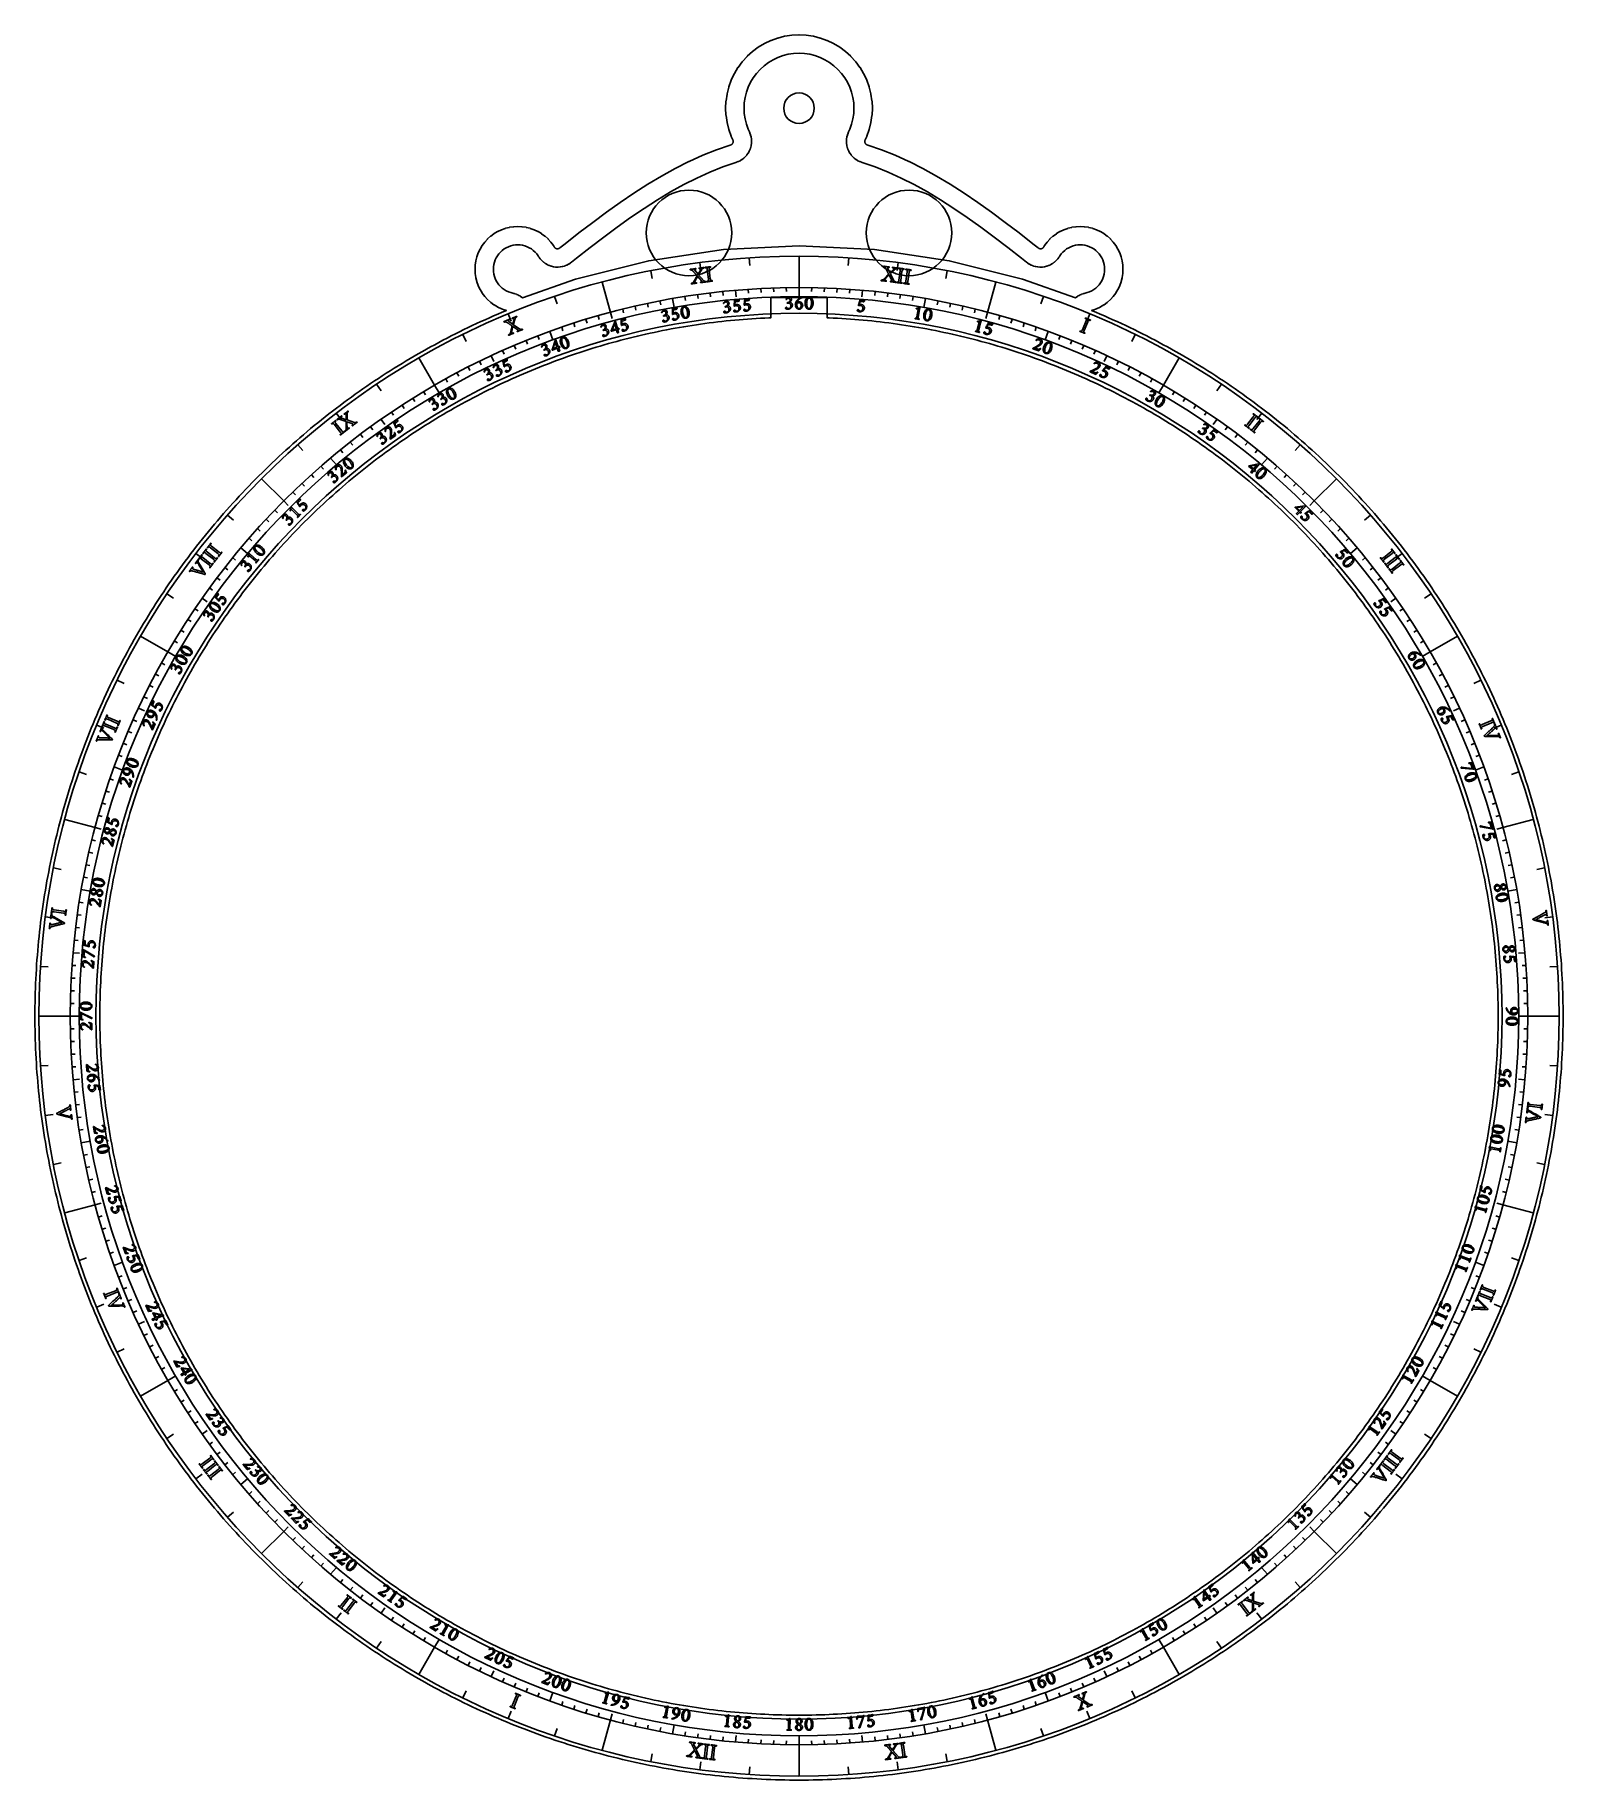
# Model space of a CAD drawing. Header units: millimetres. Extents: x -60 to 60, y -60 to 77.
import ezdxf

# ---------------------------------------------------------------- set-up
doc = ezdxf.new("R2010")
doc.units = ezdxf.units.MM
for name, color, linetype in [('CUT_INNER', 6, 'Continuous'), ('CUT_OUTER', 1, 'Continuous'), ('ENGRAVE', 7, 'Continuous'), ('ENGRAVE_FINE', 8, 'Continuous'), ('TEXT', 5, 'Continuous')]:
    doc.layers.add(name, color=color, linetype=linetype)

msp = doc.modelspace()

# ---------------------------------------------------------------- linework, layer by layer
at = {"layer": 'CUT_INNER'}
msp.add_lwpolyline([(54.8959, 0.6737), (54.8907, 1.0105), (54.8835, 1.3473), (54.8742, 1.684), (54.8628, 2.0207), (54.8494, 2.3573), (54.8339, 2.6938), (54.8163, 3.0302), (54.7967, 3.3665), (54.775, 3.7027), (54.7512, 4.0387), (54.7254, 4.3746), (54.6976, 4.7103), (54.6676, 5.0458), (54.6356, 5.3811), (54.6016, 5.7163), (54.5655, 6.0512), (54.5273, 6.3859), (54.4871, 6.7203), (54.4449, 7.0545), (54.4006, 7.3885), (54.3542, 7.7221), (54.3058, 8.0555), (54.2553, 8.3886), (54.2028, 8.7213), (54.1483, 9.0537), (54.0917, 9.3858), (54.0331, 9.7175), (53.9725, 10.0489), (53.9098, 10.3799), (53.8451, 10.7105), (53.7784, 11.0406), (53.7096, 11.3704), (53.6388, 11.6998), (53.566, 12.0287), (53.4912, 12.3571), (53.4144, 12.6851), (53.3356, 13.0126), (53.2547, 13.3396), (53.1719, 13.6661), (53.087, 13.9921), (53.0002, 14.3176), (52.9113, 14.6425), (52.8205, 14.9669), (52.7276, 15.2907), (52.6328, 15.614), (52.536, 15.9366), (52.4373, 16.2587), (52.3365, 16.5801), (52.2338, 16.9009), (52.1291, 17.2211), (52.0224, 17.5407), (51.9138, 17.8595), (51.8033, 18.1777), (51.6908, 18.4953), (51.5763, 18.8121), (51.4599, 19.1282), (51.3416, 19.4436), (51.2213, 19.7582), (51.0991, 20.0722), (50.975, 20.3853), (50.8489, 20.6977), (50.721, 21.0093), (50.5911, 21.3201), (50.4594, 21.6302), (50.3257, 21.9394), (50.1901, 22.2477), (50.0527, 22.5553), (49.9133, 22.862), (49.7721, 23.1678), (49.629, 23.4728), (49.4841, 23.7769), (49.3372, 24.08), (49.1885, 24.3823), (49.038, 24.6837), (48.8856, 24.9841), (48.7314, 25.2836), (48.5754, 25.5821), (48.4175, 25.8797), (48.2578, 26.1763), (48.0962, 26.4719), (47.9329, 26.7665), (47.7678, 27.0601), (47.6008, 27.3527), (47.4321, 27.6443), (47.2616, 27.9348), (47.0893, 28.2242), (46.9152, 28.5126), (46.7394, 28.8), (46.5618, 29.0862), (46.3825, 29.3714), (46.2014, 29.6554), (46.0185, 29.9383), (45.834, 30.2201), (45.6477, 30.5008), (45.4597, 30.7803), (45.27, 31.0587), (45.0785, 31.3359), (44.8854, 31.6119), (44.6906, 31.8867), (44.4941, 32.1603), (44.2959, 32.4327), (44.0961, 32.7039), (43.8946, 32.9738), (43.6914, 33.2426), (43.4867, 33.51), (43.2802, 33.7762), (43.0722, 34.0411), (42.8625, 34.3048), (42.6512, 34.5671), (42.4383, 34.8282), (42.2238, 35.0879), (42.0077, 35.3464), (41.79, 35.6034), (41.5708, 35.8592), (41.35, 36.1136), (41.1276, 36.3666), (40.9037, 36.6183), (40.6782, 36.8686), (40.4512, 37.1175), (40.2227, 37.365), (39.9927, 37.6111), (39.7612, 37.8558), (39.5281, 38.099), (39.2936, 38.3409), (39.0576, 38.5812), (38.8202, 38.8202), (38.5812, 39.0576), (38.3409, 39.2936), (38.099, 39.5281), (37.8558, 39.7612), (37.6111, 39.9927), (37.365, 40.2227), (37.1175, 40.4512), (36.8686, 40.6782), (36.6183, 40.9037), (36.3666, 41.1276), (36.1136, 41.35), (35.8592, 41.5708), (35.6034, 41.79), (35.3464, 42.0077), (35.0879, 42.2238), (34.8282, 42.4383), (34.5671, 42.6512), (34.3048, 42.8625), (34.0411, 43.0722), (33.7762, 43.2802), (33.51, 43.4867), (33.2426, 43.6914), (32.9738, 43.8946), (32.7039, 44.0961), (32.4327, 44.2959), (32.1603, 44.4941), (31.8867, 44.6906), (31.6119, 44.8854), (31.3359, 45.0785), (31.0587, 45.27), (30.7803, 45.4597), (30.5008, 45.6477), (30.2201, 45.834), (29.9383, 46.0185), (29.6554, 46.2014), (29.3714, 46.3825), (29.0862, 46.5618), (28.8, 46.7394), (28.5126, 46.9152), (28.2242, 47.0893), (27.9348, 47.2616), (27.6443, 47.4321), (27.3527, 47.6008), (27.0601, 47.7678), (26.7665, 47.9329), (26.4719, 48.0962), (26.1763, 48.2578), (25.8797, 48.4175), (25.5821, 48.5754), (25.2836, 48.7314), (24.9841, 48.8856), (24.6837, 49.038), (24.3823, 49.1885), (24.08, 49.3372), (23.7769, 49.4841), (23.4728, 49.629), (23.1678, 49.7721), (22.862, 49.9133), (22.5553, 50.0527), (22.2477, 50.1901), (21.9394, 50.3257), (21.6302, 50.4594), (21.3201, 50.5911), (21.0093, 50.721), (20.6977, 50.8489), (20.3853, 50.975), (20.0722, 51.0991), (19.7582, 51.2213), (19.4436, 51.3416), (19.1282, 51.4599), (18.8121, 51.5763), (18.4953, 51.6908), (18.1777, 51.8033), (17.8595, 51.9138), (17.5407, 52.0224), (17.2211, 52.1291), (16.9009, 52.2338), (16.5801, 52.3365), (16.2587, 52.4373), (15.9366, 52.536), (15.614, 52.6328), (15.2907, 52.7276), (14.9669, 52.8205), (14.6425, 52.9113), (14.3176, 53.0002), (13.9921, 53.087), (13.6661, 53.1719), (13.3396, 53.2547), (13.0126, 53.3356), (12.6851, 53.4144), (12.3571, 53.4912), (12.0287, 53.566), (11.6998, 53.6388), (11.3704, 53.7096), (11.0406, 53.7784), (10.7105, 53.8451), (10.3799, 53.9098), (10.0489, 53.9725), (9.7175, 54.0331), (9.3858, 54.0917), (9.0537, 54.1483), (8.7213, 54.2028), (8.3886, 54.2553), (8.0555, 54.3058), (7.7221, 54.3542), (7.3885, 54.4006), (7.0545, 54.4449), (6.7203, 54.4871), (6.3859, 54.5273), (6.0512, 54.5655), (5.7163, 54.6016), (5.3811, 54.6356), (5.0458, 54.6676), (4.7103, 54.6976), (4.3746, 54.7254), (4.0387, 54.7512), (3.7027, 54.775), (3.3665, 54.7967), (3.0302, 54.8163), (2.6938, 54.8339), (2.3573, 54.8494), (2.2, 54.8556), (2.2, 56.44), (-2.2, 56.44), (-2.2, 54.8556), (-2.3573, 54.8494), (-2.6938, 54.8339), (-3.0302, 54.8163), (-3.3665, 54.7967), (-3.7027, 54.775), (-4.0387, 54.7512), (-4.3746, 54.7254), (-4.7103, 54.6976), (-5.0458, 54.6676), (-5.3811, 54.6356), (-5.7163, 54.6016), (-6.0512, 54.5655), (-6.3859, 54.5273), (-6.7203, 54.4871), (-7.0545, 54.4449), (-7.3885, 54.4006), (-7.7221, 54.3542), (-8.0555, 54.3058), (-8.3886, 54.2553), (-8.7213, 54.2028), (-9.0537, 54.1483), (-9.3858, 54.0917), (-9.7175, 54.0331), (-10.0489, 53.9725), (-10.3799, 53.9098), (-10.7105, 53.8451), (-11.0406, 53.7784), (-11.3704, 53.7096), (-11.6998, 53.6388), (-12.0287, 53.566), (-12.3571, 53.4912), (-12.6851, 53.4144), (-13.0126, 53.3356), (-13.3396, 53.2547), (-13.6661, 53.1719), (-13.9921, 53.087), (-14.3176, 53.0002), (-14.6425, 52.9113), (-14.9669, 52.8205), (-15.2907, 52.7276), (-15.614, 52.6328), (-15.9366, 52.536), (-16.2587, 52.4373), (-16.5801, 52.3365), (-16.9009, 52.2338), (-17.2211, 52.1291), (-17.5407, 52.0224), (-17.8595, 51.9138), (-18.1777, 51.8033), (-18.4953, 51.6908), (-18.8121, 51.5763), (-19.1282, 51.4599), (-19.4436, 51.3416), (-19.7582, 51.2213), (-20.0722, 51.0991), (-20.3853, 50.975), (-20.6977, 50.8489), (-21.0093, 50.721), (-21.3201, 50.5911), (-21.6302, 50.4594), (-21.9394, 50.3257), (-22.2477, 50.1901), (-22.5553, 50.0527), (-22.862, 49.9133), (-23.1678, 49.7721), (-23.4728, 49.629), (-23.7769, 49.4841), (-24.08, 49.3372), (-24.3823, 49.1885), (-24.6837, 49.038), (-24.9841, 48.8856), (-25.2836, 48.7314), (-25.5821, 48.5754), (-25.8797, 48.4175), (-26.1763, 48.2578), (-26.4719, 48.0962), (-26.7665, 47.9329), (-27.0601, 47.7678), (-27.3527, 47.6008), (-27.6443, 47.4321), (-27.9348, 47.2616), (-28.2242, 47.0893), (-28.5126, 46.9152), (-28.8, 46.7394), (-29.0862, 46.5618), (-29.3714, 46.3825), (-29.6554, 46.2014), (-29.9383, 46.0185), (-30.2201, 45.834), (-30.5008, 45.6477), (-30.7803, 45.4597), (-31.0587, 45.27), (-31.3359, 45.0785), (-31.6119, 44.8854), (-31.8867, 44.6906), (-32.1603, 44.4941), (-32.4327, 44.2959), (-32.7039, 44.0961), (-32.9738, 43.8946), (-33.2426, 43.6914), (-33.51, 43.4867), (-33.7762, 43.2802), (-34.0411, 43.0722), (-34.3048, 42.8625), (-34.5671, 42.6512), (-34.8282, 42.4383), (-35.0879, 42.2238), (-35.3464, 42.0077), (-35.6034, 41.79), (-35.8592, 41.5708), (-36.1136, 41.35), (-36.3666, 41.1276), (-36.6183, 40.9037), (-36.8686, 40.6782), (-37.1175, 40.4512), (-37.365, 40.2227), (-37.6111, 39.9927), (-37.8558, 39.7612), (-38.099, 39.5281), (-38.3409, 39.2936), (-38.5812, 39.0576), (-38.8202, 38.8202), (-39.0576, 38.5812), (-39.2936, 38.3409), (-39.5281, 38.099), (-39.7612, 37.8558), (-39.9927, 37.6111), (-40.2227, 37.365), (-40.4512, 37.1175), (-40.6782, 36.8686), (-40.9037, 36.6183), (-41.1276, 36.3666), (-41.35, 36.1136), (-41.5708, 35.8592), (-41.79, 35.6034), (-42.0077, 35.3464), (-42.2238, 35.0879), (-42.4383, 34.8282), (-42.6512, 34.5671), (-42.8625, 34.3048), (-43.0722, 34.0411), (-43.2802, 33.7762), (-43.4867, 33.51), (-43.6914, 33.2426), (-43.8946, 32.9738), (-44.0961, 32.7039), (-44.2959, 32.4327), (-44.4941, 32.1603), (-44.6906, 31.8867), (-44.8854, 31.6119), (-45.0785, 31.3359), (-45.27, 31.0587), (-45.4597, 30.7803), (-45.6477, 30.5008), (-45.834, 30.2201), (-46.0185, 29.9383), (-46.2014, 29.6554), (-46.3825, 29.3714), (-46.5618, 29.0862), (-46.7394, 28.8), (-46.9152, 28.5126), (-47.0893, 28.2242), (-47.2616, 27.9348), (-47.4321, 27.6443), (-47.6008, 27.3527), (-47.7678, 27.0601), (-47.9329, 26.7665), (-48.0962, 26.4719), (-48.2578, 26.1763), (-48.4175, 25.8797), (-48.5754, 25.5821), (-48.7314, 25.2836), (-48.8856, 24.9841), (-49.038, 24.6837), (-49.1885, 24.3823), (-49.3372, 24.08), (-49.4841, 23.7769), (-49.629, 23.4728), (-49.7721, 23.1678), (-49.9133, 22.862), (-50.0527, 22.5553), (-50.1901, 22.2477), (-50.3257, 21.9394), (-50.4594, 21.6302), (-50.5911, 21.3201), (-50.721, 21.0093), (-50.8489, 20.6977), (-50.975, 20.3853), (-51.0991, 20.0722), (-51.2213, 19.7582), (-51.3416, 19.4436), (-51.4599, 19.1282), (-51.5763, 18.8121), (-51.6908, 18.4953), (-51.8033, 18.1777), (-51.9138, 17.8595), (-52.0224, 17.5407), (-52.1291, 17.2211), (-52.2338, 16.9009), (-52.3365, 16.5801), (-52.4373, 16.2587), (-52.536, 15.9366), (-52.6328, 15.614), (-52.7276, 15.2907), (-52.8205, 14.9669), (-52.9113, 14.6425), (-53.0002, 14.3176), (-53.087, 13.9921), (-53.1719, 13.6661), (-53.2547, 13.3396), (-53.3356, 13.0126), (-53.4144, 12.6851), (-53.4912, 12.3571), (-53.566, 12.0287), (-53.6388, 11.6998), (-53.7096, 11.3704), (-53.7784, 11.0406), (-53.8451, 10.7105), (-53.9098, 10.3799), (-53.9725, 10.0489), (-54.0331, 9.7175), (-54.0917, 9.3858), (-54.1483, 9.0537), (-54.2028, 8.7213), (-54.2553, 8.3886), (-54.3058, 8.0555), (-54.3542, 7.7221), (-54.4006, 7.3885), (-54.4449, 7.0545), (-54.4871, 6.7203), (-54.5273, 6.3859), (-54.5655, 6.0512), (-54.6016, 5.7163), (-54.6356, 5.3811), (-54.6676, 5.0458), (-54.6976, 4.7103), (-54.7254, 4.3746), (-54.7512, 4.0387), (-54.775, 3.7027), (-54.7967, 3.3665), (-54.8163, 3.0302), (-54.8339, 2.6938), (-54.8494, 2.3573), (-54.8628, 2.0207), (-54.8742, 1.684), (-54.8835, 1.3473), (-54.8907, 1.0105), (-54.8959, 0.6737), (-54.899, 0.3369), (-54.9, 0), (-54.899, -0.3369), (-54.8959, -0.6737), (-54.8907, -1.0105), (-54.8835, -1.3473), (-54.8742, -1.684), (-54.8628, -2.0207), (-54.8494, -2.3573), (-54.8339, -2.6938), (-54.8163, -3.0302), (-54.7967, -3.3665), (-54.775, -3.7027), (-54.7512, -4.0387), (-54.7254, -4.3746), (-54.6976, -4.7103), (-54.6676, -5.0458), (-54.6356, -5.3811), (-54.6016, -5.7163), (-54.5655, -6.0512), (-54.5273, -6.3859), (-54.4871, -6.7203), (-54.4449, -7.0545), (-54.4006, -7.3885), (-54.3542, -7.7221), (-54.3058, -8.0555), (-54.2553, -8.3886), (-54.2028, -8.7213), (-54.1483, -9.0537), (-54.0917, -9.3858), (-54.0331, -9.7175), (-53.9725, -10.0489), (-53.9098, -10.3799), (-53.8451, -10.7105), (-53.7784, -11.0406), (-53.7096, -11.3704), (-53.6388, -11.6998), (-53.566, -12.0287), (-53.4912, -12.3571), (-53.4144, -12.6851), (-53.3356, -13.0126), (-53.2547, -13.3396), (-53.1719, -13.6661), (-53.087, -13.9921), (-53.0002, -14.3176), (-52.9113, -14.6425), (-52.8205, -14.9669), (-52.7276, -15.2907), (-52.6328, -15.614), (-52.536, -15.9366), (-52.4373, -16.2587), (-52.3365, -16.5801), (-52.2338, -16.9009), (-52.1291, -17.2211), (-52.0224, -17.5407), (-51.9138, -17.8595), (-51.8033, -18.1777), (-51.6908, -18.4953), (-51.5763, -18.8121), (-51.4599, -19.1282), (-51.3416, -19.4436), (-51.2213, -19.7582), (-51.0991, -20.0722), (-50.975, -20.3853), (-50.8489, -20.6977), (-50.721, -21.0093), (-50.5911, -21.3201), (-50.4594, -21.6302), (-50.3257, -21.9394), (-50.1901, -22.2477), (-50.0527, -22.5553), (-49.9133, -22.862), (-49.7721, -23.1678), (-49.629, -23.4728), (-49.4841, -23.7769), (-49.3372, -24.08), (-49.1885, -24.3823), (-49.038, -24.6837), (-48.8856, -24.9841), (-48.7314, -25.2836), (-48.5754, -25.5821), (-48.4175, -25.8797), (-48.2578, -26.1763), (-48.0962, -26.4719), (-47.9329, -26.7665), (-47.7678, -27.0601), (-47.6008, -27.3527), (-47.4321, -27.6443), (-47.2616, -27.9348), (-47.0893, -28.2242), (-46.9152, -28.5126), (-46.7394, -28.8), (-46.5618, -29.0862), (-46.3825, -29.3714), (-46.2014, -29.6554), (-46.0185, -29.9383), (-45.834, -30.2201), (-45.6477, -30.5008), (-45.4597, -30.7803), (-45.27, -31.0587), (-45.0785, -31.3359), (-44.8854, -31.6119), (-44.6906, -31.8867), (-44.4941, -32.1603), (-44.2959, -32.4327), (-44.0961, -32.7039), (-43.8946, -32.9738), (-43.6914, -33.2426), (-43.4867, -33.51), (-43.2802, -33.7762), (-43.0722, -34.0411), (-42.8625, -34.3048), (-42.6512, -34.5671), (-42.4383, -34.8282), (-42.2238, -35.0879), (-42.0077, -35.3464), (-41.79, -35.6034), (-41.5708, -35.8592), (-41.35, -36.1136), (-41.1276, -36.3666), (-40.9037, -36.6183), (-40.6782, -36.8686), (-40.4512, -37.1175), (-40.2227, -37.365), (-39.9927, -37.6111), (-39.7612, -37.8558), (-39.5281, -38.099), (-39.2936, -38.3409), (-39.0576, -38.5812), (-38.8202, -38.8202), (-38.5812, -39.0576), (-38.3409, -39.2936), (-38.099, -39.5281), (-37.8558, -39.7612), (-37.6111, -39.9927), (-37.365, -40.2227), (-37.1175, -40.4512), (-36.8686, -40.6782), (-36.6183, -40.9037), (-36.3666, -41.1276), (-36.1136, -41.35), (-35.8592, -41.5708), (-35.6034, -41.79), (-35.3464, -42.0077), (-35.0879, -42.2238), (-34.8282, -42.4383), (-34.5671, -42.6512), (-34.3048, -42.8625), (-34.0411, -43.0722), (-33.7762, -43.2802), (-33.51, -43.4867), (-33.2426, -43.6914), (-32.9738, -43.8946), (-32.7039, -44.0961), (-32.4327, -44.2959), (-32.1603, -44.4941), (-31.8867, -44.6906), (-31.6119, -44.8854), (-31.3359, -45.0785), (-31.0587, -45.27), (-30.7803, -45.4597), (-30.5008, -45.6477), (-30.2201, -45.834), (-29.9383, -46.0185), (-29.6554, -46.2014), (-29.3714, -46.3825), (-29.0862, -46.5618), (-28.8, -46.7394), (-28.5126, -46.9152), (-28.2242, -47.0893), (-27.9348, -47.2616), (-27.6443, -47.4321), (-27.3527, -47.6008), (-27.0601, -47.7678), (-26.7665, -47.9329), (-26.4719, -48.0962), (-26.1763, -48.2578), (-25.8797, -48.4175), (-25.5821, -48.5754), (-25.2836, -48.7314), (-24.9841, -48.8856), (-24.6837, -49.038), (-24.3823, -49.1885), (-24.08, -49.3372), (-23.7769, -49.4841), (-23.4728, -49.629), (-23.1678, -49.7721), (-22.862, -49.9133), (-22.5553, -50.0527), (-22.2477, -50.1901), (-21.9394, -50.3257), (-21.6302, -50.4594), (-21.3201, -50.5911), (-21.0093, -50.721), (-20.6977, -50.8489), (-20.3853, -50.975), (-20.0722, -51.0991), (-19.7582, -51.2213), (-19.4436, -51.3416), (-19.1282, -51.4599), (-18.8121, -51.5763), (-18.4953, -51.6908), (-18.1777, -51.8033), (-17.8595, -51.9138), (-17.5407, -52.0224), (-17.2211, -52.1291), (-16.9009, -52.2338), (-16.5801, -52.3365), (-16.2587, -52.4373), (-15.9366, -52.536), (-15.614, -52.6328), (-15.2907, -52.7276), (-14.9669, -52.8205), (-14.6425, -52.9113), (-14.3176, -53.0002), (-13.9921, -53.087), (-13.6661, -53.1719), (-13.3396, -53.2547), (-13.0126, -53.3356), (-12.6851, -53.4144), (-12.3571, -53.4912), (-12.0287, -53.566), (-11.6998, -53.6388), (-11.3704, -53.7096), (-11.0406, -53.7784), (-10.7105, -53.8451), (-10.3799, -53.9098), (-10.0489, -53.9725), (-9.7175, -54.0331), (-9.3858, -54.0917), (-9.0537, -54.1483), (-8.7213, -54.2028), (-8.3886, -54.2553), (-8.0555, -54.3058), (-7.7221, -54.3542), (-7.3885, -54.4006), (-7.0545, -54.4449), (-6.7203, -54.4871), (-6.3859, -54.5273), (-6.0512, -54.5655), (-5.7163, -54.6016), (-5.3811, -54.6356), (-5.0458, -54.6676), (-4.7103, -54.6976), (-4.3746, -54.7254), (-4.0387, -54.7512), (-3.7027, -54.775), (-3.3665, -54.7967), (-3.0302, -54.8163), (-2.6938, -54.8339), (-2.3573, -54.8494), (-2.0207, -54.8628), (-1.684, -54.8742), (-1.3473, -54.8835), (-1.0105, -54.8907), (-0.6737, -54.8959), (-0.3369, -54.899), (0, -54.9), (0.3369, -54.899), (0.6737, -54.8959), (1.0105, -54.8907), (1.3473, -54.8835), (1.684, -54.8742), (2.0207, -54.8628), (2.3573, -54.8494), (2.6938, -54.8339), (3.0302, -54.8163), (3.3665, -54.7967), (3.7027, -54.775), (4.0387, -54.7512), (4.3746, -54.7254), (4.7103, -54.6976), (5.0458, -54.6676), (5.3811, -54.6356), (5.7163, -54.6016), (6.0512, -54.5655), (6.3859, -54.5273), (6.7203, -54.4871), (7.0545, -54.4449), (7.3885, -54.4006), (7.7221, -54.3542), (8.0555, -54.3058), (8.3886, -54.2553), (8.7213, -54.2028), (9.0537, -54.1483), (9.3858, -54.0917), (9.7175, -54.0331), (10.0489, -53.9725), (10.3799, -53.9098), (10.7105, -53.8451), (11.0406, -53.7784), (11.3704, -53.7096), (11.6998, -53.6388), (12.0287, -53.566), (12.3571, -53.4912), (12.6851, -53.4144), (13.0126, -53.3356), (13.3396, -53.2547), (13.6661, -53.1719), (13.9921, -53.087), (14.3176, -53.0002), (14.6425, -52.9113), (14.9669, -52.8205), (15.2907, -52.7276), (15.614, -52.6328), (15.9366, -52.536), (16.2587, -52.4373), (16.5801, -52.3365), (16.9009, -52.2338), (17.2211, -52.1291), (17.5407, -52.0224), (17.8595, -51.9138), (18.1777, -51.8033), (18.4953, -51.6908), (18.8121, -51.5763), (19.1282, -51.4599), (19.4436, -51.3416), (19.7582, -51.2213), (20.0722, -51.0991), (20.3853, -50.975), (20.6977, -50.8489), (21.0093, -50.721), (21.3201, -50.5911), (21.6302, -50.4594), (21.9394, -50.3257), (22.2477, -50.1901), (22.5553, -50.0527), (22.862, -49.9133), (23.1678, -49.7721), (23.4728, -49.629), (23.7769, -49.4841), (24.08, -49.3372), (24.3823, -49.1885), (24.6837, -49.038), (24.9841, -48.8856), (25.2836, -48.7314), (25.5821, -48.5754), (25.8797, -48.4175), (26.1763, -48.2578), (26.4719, -48.0962), (26.7665, -47.9329), (27.0601, -47.7678), (27.3527, -47.6008), (27.6443, -47.4321), (27.9348, -47.2616), (28.2242, -47.0893), (28.5126, -46.9152), (28.8, -46.7394), (29.0862, -46.5618), (29.3714, -46.3825), (29.6554, -46.2014), (29.9383, -46.0185), (30.2201, -45.834), (30.5008, -45.6477), (30.7803, -45.4597), (31.0587, -45.27), (31.3359, -45.0785), (31.6119, -44.8854), (31.8867, -44.6906), (32.1603, -44.4941), (32.4327, -44.2959), (32.7039, -44.0961), (32.9738, -43.8946), (33.2426, -43.6914), (33.51, -43.4867), (33.7762, -43.2802), (34.0411, -43.0722), (34.3048, -42.8625), (34.5671, -42.6512), (34.8282, -42.4383), (35.0879, -42.2238), (35.3464, -42.0077), (35.6034, -41.79), (35.8592, -41.5708), (36.1136, -41.35), (36.3666, -41.1276), (36.6183, -40.9037), (36.8686, -40.6782), (37.1175, -40.4512), (37.365, -40.2227), (37.6111, -39.9927), (37.8558, -39.7612), (38.099, -39.5281), (38.3409, -39.2936), (38.5812, -39.0576), (38.8202, -38.8202), (39.0576, -38.5812), (39.2936, -38.3409), (39.5281, -38.099), (39.7612, -37.8558), (39.9927, -37.6111), (40.2227, -37.365), (40.4512, -37.1175), (40.6782, -36.8686), (40.9037, -36.6183), (41.1276, -36.3666), (41.35, -36.1136), (41.5708, -35.8592), (41.79, -35.6034), (42.0077, -35.3464), (42.2238, -35.0879), (42.4383, -34.8282), (42.6512, -34.5671), (42.8625, -34.3048), (43.0722, -34.0411), (43.2802, -33.7762), (43.4867, -33.51), (43.6914, -33.2426), (43.8946, -32.9738), (44.0961, -32.7039), (44.2959, -32.4327), (44.4941, -32.1603), (44.6906, -31.8867), (44.8854, -31.6119), (45.0785, -31.3359), (45.27, -31.0587), (45.4597, -30.7803), (45.6477, -30.5008), (45.834, -30.2201), (46.0185, -29.9383), (46.2014, -29.6554), (46.3825, -29.3714), (46.5618, -29.0862), (46.7394, -28.8), (46.9152, -28.5126), (47.0893, -28.2242), (47.2616, -27.9348), (47.4321, -27.6443), (47.6008, -27.3527), (47.7678, -27.0601), (47.9329, -26.7665), (48.0962, -26.4719), (48.2578, -26.1763), (48.4175, -25.8797), (48.5754, -25.5821), (48.7314, -25.2836), (48.8856, -24.9841), (49.038, -24.6837), (49.1885, -24.3823), (49.3372, -24.08), (49.4841, -23.7769), (49.629, -23.4728), (49.7721, -23.1678), (49.9133, -22.862), (50.0527, -22.5553), (50.1901, -22.2477), (50.3257, -21.9394), (50.4594, -21.6302), (50.5911, -21.3201), (50.721, -21.0093), (50.8489, -20.6977), (50.975, -20.3853), (51.0991, -20.0722), (51.2213, -19.7582), (51.3416, -19.4436), (51.4599, -19.1282), (51.5763, -18.8121), (51.6908, -18.4953), (51.8033, -18.1777), (51.9138, -17.8595), (52.0224, -17.5407), (52.1291, -17.2211), (52.2338, -16.9009), (52.3365, -16.5801), (52.4373, -16.2587), (52.536, -15.9366), (52.6328, -15.614), (52.7276, -15.2907), (52.8205, -14.9669), (52.9113, -14.6425), (53.0002, -14.3176), (53.087, -13.9921), (53.1719, -13.6661), (53.2547, -13.3396), (53.3356, -13.0126), (53.4144, -12.6851), (53.4912, -12.3571), (53.566, -12.0287), (53.6388, -11.6998), (53.7096, -11.3704), (53.7784, -11.0406), (53.8451, -10.7105), (53.9098, -10.3799), (53.9725, -10.0489), (54.0331, -9.7175), (54.0917, -9.3858), (54.1483, -9.0537), (54.2028, -8.7213), (54.2553, -8.3886), (54.3058, -8.0555), (54.3542, -7.7221), (54.4006, -7.3885), (54.4449, -7.0545), (54.4871, -6.7203), (54.5273, -6.3859), (54.5655, -6.0512), (54.6016, -5.7163), (54.6356, -5.3811), (54.6676, -5.0458), (54.6976, -4.7103), (54.7254, -4.3746), (54.7512, -4.0387), (54.775, -3.7027), (54.7967, -3.3665), (54.8163, -3.0302), (54.8339, -2.6938), (54.8494, -2.3573), (54.8628, -2.0207), (54.8742, -1.684), (54.8835, -1.3473), (54.8907, -1.0105), (54.8959, -0.6737), (54.899, -0.3369), (54.9, 0), (54.899, 0.3369)], close=True, dxfattribs=at)
for centre, radius in [((0, 71.3109), 1.2), ((-8.64, 61.5189), 3.36), ((8.64, 61.5189), 3.36)]:
    msp.add_circle(centre, radius, dxfattribs=at)
at = {"layer": 'CUT_OUTER'}
msp.add_lwpolyline([(59.9898, -1.1044), (59.9819, -1.4725), (59.9718, -1.8405), (59.9593, -2.2084), (59.9447, -2.5763), (59.9277, -2.9441), (59.9085, -3.3117), (59.8871, -3.6792), (59.8634, -4.0466), (59.8374, -4.4139), (59.8092, -4.7809), (59.7788, -5.1478), (59.746, -5.5145), (59.7111, -5.881), (59.6739, -6.2473), (59.6344, -6.6133), (59.5927, -6.9791), (59.5488, -7.3446), (59.5026, -7.7099), (59.4542, -8.0748), (59.4035, -8.4395), (59.3506, -8.8038), (59.2955, -9.1678), (59.2381, -9.5315), (59.1785, -9.8948), (59.1167, -10.2577), (59.0526, -10.6203), (58.9863, -10.9824), (58.9178, -11.3441), (58.8471, -11.7054), (58.7742, -12.0663), (58.699, -12.4267), (58.6217, -12.7866), (58.5421, -13.1461), (58.4604, -13.505), (58.3764, -13.8635), (58.2902, -14.2214), (58.2019, -14.5788), (58.1113, -14.9357), (58.0186, -15.2919), (57.9237, -15.6476), (57.8266, -16.0028), (57.7273, -16.3573), (57.6258, -16.7112), (57.5222, -17.0645), (57.4164, -17.4171), (57.3085, -17.7691), (57.1984, -18.1204), (57.0861, -18.471), (56.9717, -18.8209), (56.8551, -19.1701), (56.7364, -19.5186), (56.6156, -19.8664), (56.4926, -20.2134), (56.3676, -20.5596), (56.2403, -20.9051), (56.111, -21.2498), (55.9796, -21.5937), (55.846, -21.9368), (55.7104, -22.279), (55.5726, -22.6204), (55.4328, -22.961), (55.2908, -23.3007), (55.1468, -23.6395), (55.0007, -23.9775), (54.8526, -24.3145), (54.7024, -24.6506), (54.5501, -24.9858), (54.3957, -25.32), (54.2394, -25.6533), (54.0809, -25.9856), (53.9205, -26.317), (53.758, -26.6473), (53.5935, -26.9767), (53.4269, -27.305), (53.2584, -27.6323), (53.0878, -27.9586), (52.9153, -28.2838), (52.7407, -28.608), (52.5642, -28.931), (52.3857, -29.253), (52.2052, -29.5739), (52.0228, -29.8937), (51.8384, -30.2123), (51.652, -30.5298), (51.4637, -30.8462), (51.2735, -31.1614), (51.0813, -31.4754), (50.8872, -31.7882), (50.6912, -32.0999), (50.4933, -32.4103), (50.2935, -32.7195), (50.0918, -33.0275), (49.8882, -33.3342), (49.6827, -33.6397), (49.4754, -33.9439), (49.2662, -34.2468), (49.0551, -34.5485), (48.8422, -34.8488), (48.6274, -35.1479), (48.4109, -35.4456), (48.1925, -35.742), (47.9722, -36.037), (47.7502, -36.3307), (47.5264, -36.623), (47.3008, -36.9139), (47.0734, -37.2034), (46.8442, -37.4916), (46.6133, -37.7783), (46.3806, -38.0636), (46.1462, -38.3475), (45.91, -38.6299), (45.6721, -38.9109), (45.4325, -39.1904), (45.1912, -39.4684), (44.9482, -39.7449), (44.7035, -40.02), (44.4571, -40.2935), (44.209, -40.5656), (43.9593, -40.8361), (43.7079, -41.105), (43.4548, -41.3724), (43.2002, -41.6383), (42.9438, -41.9026), (42.6859, -42.1653), (42.4264, -42.4264), (42.1653, -42.6859), (41.9026, -42.9438), (41.6383, -43.2002), (41.3724, -43.4548), (41.105, -43.7079), (40.8361, -43.9593), (40.5656, -44.209), (40.2935, -44.4571), (40.02, -44.7035), (39.7449, -44.9482), (39.4684, -45.1912), (39.1904, -45.4325), (38.9109, -45.6721), (38.6299, -45.91), (38.3475, -46.1462), (38.0636, -46.3806), (37.7783, -46.6133), (37.4916, -46.8442), (37.2034, -47.0734), (36.9139, -47.3008), (36.623, -47.5264), (36.3307, -47.7502), (36.037, -47.9722), (35.742, -48.1925), (35.4456, -48.4109), (35.1479, -48.6274), (34.8488, -48.8422), (34.5485, -49.0551), (34.2468, -49.2662), (33.9439, -49.4754), (33.6397, -49.6827), (33.3342, -49.8882), (33.0275, -50.0918), (32.7195, -50.2935), (32.4103, -50.4933), (32.0999, -50.6912), (31.7882, -50.8872), (31.4754, -51.0813), (31.1614, -51.2735), (30.8462, -51.4637), (30.5298, -51.652), (30.2123, -51.8384), (29.8937, -52.0228), (29.5739, -52.2052), (29.253, -52.3857), (28.931, -52.5642), (28.608, -52.7407), (28.2838, -52.9153), (27.9586, -53.0878), (27.6323, -53.2584), (27.305, -53.4269), (26.9767, -53.5935), (26.6473, -53.758), (26.317, -53.9205), (25.9856, -54.0809), (25.6533, -54.2394), (25.32, -54.3957), (24.9858, -54.5501), (24.6506, -54.7024), (24.3145, -54.8526), (23.9775, -55.0007), (23.6395, -55.1468), (23.3007, -55.2908), (22.961, -55.4328), (22.6204, -55.5726), (22.279, -55.7104), (21.9368, -55.846), (21.5937, -55.9796), (21.2498, -56.111), (20.9051, -56.2403), (20.5596, -56.3676), (20.2134, -56.4926), (19.8664, -56.6156), (19.5186, -56.7364), (19.1701, -56.8551), (18.8209, -56.9717), (18.471, -57.0861), (18.1204, -57.1984), (17.7691, -57.3085), (17.4171, -57.4164), (17.0645, -57.5222), (16.7112, -57.6258), (16.3573, -57.7273), (16.0028, -57.8266), (15.6476, -57.9237), (15.2919, -58.0186), (14.9357, -58.1113), (14.5788, -58.2019), (14.2214, -58.2902), (13.8635, -58.3764), (13.505, -58.4604), (13.1461, -58.5421), (12.7866, -58.6217), (12.4267, -58.699), (12.0663, -58.7742), (11.7054, -58.8471), (11.3441, -58.9178), (10.9824, -58.9863), (10.6203, -59.0526), (10.2577, -59.1167), (9.8948, -59.1785), (9.5315, -59.2381), (9.1678, -59.2955), (8.8038, -59.3506), (8.4395, -59.4035), (8.0748, -59.4542), (7.7099, -59.5026), (7.3446, -59.5488), (6.9791, -59.5927), (6.6133, -59.6344), (6.2473, -59.6739), (5.881, -59.7111), (5.5145, -59.746), (5.1478, -59.7788), (4.7809, -59.8092), (4.4139, -59.8374), (4.0466, -59.8634), (3.6792, -59.8871), (3.3117, -59.9085), (2.9441, -59.9277), (2.5763, -59.9447), (2.2084, -59.9593), (1.8405, -59.9718), (1.4725, -59.9819), (1.1044, -59.9898), (0.7363, -59.9955), (0.3682, -59.9989), (0, -60), (-0.3682, -59.9989), (-0.7363, -59.9955), (-1.1044, -59.9898), (-1.4725, -59.9819), (-1.8405, -59.9718), (-2.2084, -59.9593), (-2.5763, -59.9447), (-2.9441, -59.9277), (-3.3117, -59.9085), (-3.6792, -59.8871), (-4.0466, -59.8634), (-4.4139, -59.8374), (-4.7809, -59.8092), (-5.1478, -59.7788), (-5.5145, -59.746), (-5.881, -59.7111), (-6.2473, -59.6739), (-6.6133, -59.6344), (-6.9791, -59.5927), (-7.3446, -59.5488), (-7.7099, -59.5026), (-8.0748, -59.4542), (-8.4395, -59.4035), (-8.8038, -59.3506), (-9.1678, -59.2955), (-9.5315, -59.2381), (-9.8948, -59.1785), (-10.2577, -59.1167), (-10.6203, -59.0526), (-10.9824, -58.9863), (-11.3441, -58.9178), (-11.7054, -58.8471), (-12.0663, -58.7742), (-12.4267, -58.699), (-12.7866, -58.6217), (-13.1461, -58.5421), (-13.505, -58.4604), (-13.8635, -58.3764), (-14.2214, -58.2902), (-14.5788, -58.2019), (-14.9357, -58.1113), (-15.2919, -58.0186), (-15.6476, -57.9237), (-16.0028, -57.8266), (-16.3573, -57.7273), (-16.7112, -57.6258), (-17.0645, -57.5222), (-17.4171, -57.4164), (-17.7691, -57.3085), (-18.1204, -57.1984), (-18.471, -57.0861), (-18.8209, -56.9717), (-19.1701, -56.8551), (-19.5186, -56.7364), (-19.8664, -56.6156), (-20.2134, -56.4926), (-20.5596, -56.3676), (-20.9051, -56.2403), (-21.2498, -56.111), (-21.5937, -55.9796), (-21.9368, -55.846), (-22.279, -55.7104), (-22.6204, -55.5726), (-22.961, -55.4328), (-23.3007, -55.2908), (-23.6395, -55.1468), (-23.9775, -55.0007), (-24.3145, -54.8526), (-24.6506, -54.7024), (-24.9858, -54.5501), (-25.32, -54.3957), (-25.6533, -54.2394), (-25.9856, -54.0809), (-26.317, -53.9205), (-26.6473, -53.758), (-26.9767, -53.5935), (-27.305, -53.4269), (-27.6323, -53.2584), (-27.9586, -53.0878), (-28.2838, -52.9153), (-28.608, -52.7407), (-28.931, -52.5642), (-29.253, -52.3857), (-29.5739, -52.2052), (-29.8937, -52.0228), (-30.2123, -51.8384), (-30.5298, -51.652), (-30.8462, -51.4637), (-31.1614, -51.2735), (-31.4754, -51.0813), (-31.7882, -50.8872), (-32.0999, -50.6912), (-32.4103, -50.4933), (-32.7195, -50.2935), (-33.0275, -50.0918), (-33.3342, -49.8882), (-33.6397, -49.6827), (-33.9439, -49.4754), (-34.2468, -49.2662), (-34.5485, -49.0551), (-34.8488, -48.8422), (-35.1479, -48.6274), (-35.4456, -48.4109), (-35.742, -48.1925), (-36.037, -47.9722), (-36.3307, -47.7502), (-36.623, -47.5264), (-36.9139, -47.3008), (-37.2034, -47.0734), (-37.4916, -46.8442), (-37.7783, -46.6133), (-38.0636, -46.3806), (-38.3475, -46.1462), (-38.6299, -45.91), (-38.9109, -45.6721), (-39.1904, -45.4325), (-39.4684, -45.1912), (-39.7449, -44.9482), (-40.02, -44.7035), (-40.2935, -44.4571), (-40.5656, -44.209), (-40.8361, -43.9593), (-41.105, -43.7079), (-41.3724, -43.4548), (-41.6383, -43.2002), (-41.9026, -42.9438), (-42.1653, -42.6859), (-42.4264, -42.4264), (-42.6859, -42.1653), (-42.9438, -41.9026), (-43.2002, -41.6383), (-43.4548, -41.3724), (-43.7079, -41.105), (-43.9593, -40.8361), (-44.209, -40.5656), (-44.4571, -40.2935), (-44.7035, -40.02), (-44.9482, -39.7449), (-45.1912, -39.4684), (-45.4325, -39.1904), (-45.6721, -38.9109), (-45.91, -38.6299), (-46.1462, -38.3475), (-46.3806, -38.0636), (-46.6133, -37.7783), (-46.8442, -37.4916), (-47.0734, -37.2034), (-47.3008, -36.9139), (-47.5264, -36.623), (-47.7502, -36.3307), (-47.9722, -36.037), (-48.1925, -35.742), (-48.4109, -35.4456), (-48.6274, -35.1479), (-48.8422, -34.8488), (-49.0551, -34.5485), (-49.2662, -34.2468), (-49.4754, -33.9439), (-49.6827, -33.6397), (-49.8882, -33.3342), (-50.0918, -33.0275), (-50.2935, -32.7195), (-50.4933, -32.4103), (-50.6912, -32.0999), (-50.8872, -31.7882), (-51.0813, -31.4754), (-51.2735, -31.1614), (-51.4637, -30.8462), (-51.652, -30.5298), (-51.8384, -30.2123), (-52.0228, -29.8937), (-52.2052, -29.5739), (-52.3857, -29.253), (-52.5642, -28.931), (-52.7407, -28.608), (-52.9153, -28.2838), (-53.0878, -27.9586), (-53.2584, -27.6323), (-53.4269, -27.305), (-53.5935, -26.9767), (-53.758, -26.6473), (-53.9205, -26.317), (-54.0809, -25.9856), (-54.2394, -25.6533), (-54.3957, -25.32), (-54.5501, -24.9858), (-54.7024, -24.6506), (-54.8526, -24.3145), (-55.0007, -23.9775), (-55.1468, -23.6395), (-55.2908, -23.3007), (-55.4328, -22.961), (-55.5726, -22.6204), (-55.7104, -22.279), (-55.846, -21.9368), (-55.9796, -21.5937), (-56.111, -21.2498), (-56.2403, -20.9051), (-56.3676, -20.5596), (-56.4926, -20.2134), (-56.6156, -19.8664), (-56.7364, -19.5186), (-56.8551, -19.1701), (-56.9717, -18.8209), (-57.0861, -18.471), (-57.1984, -18.1204), (-57.3085, -17.7691), (-57.4164, -17.4171), (-57.5222, -17.0645), (-57.6258, -16.7112), (-57.7273, -16.3573), (-57.8266, -16.0028), (-57.9237, -15.6476), (-58.0186, -15.2919), (-58.1113, -14.9357), (-58.2019, -14.5788), (-58.2902, -14.2214), (-58.3764, -13.8635), (-58.4604, -13.505), (-58.5421, -13.1461), (-58.6217, -12.7866), (-58.699, -12.4267), (-58.7742, -12.0663), (-58.8471, -11.7054), (-58.9178, -11.3441), (-58.9863, -10.9824), (-59.0526, -10.6203), (-59.1167, -10.2577), (-59.1785, -9.8948), (-59.2381, -9.5315), (-59.2955, -9.1678), (-59.3506, -8.8038), (-59.4035, -8.4395), (-59.4542, -8.0748), (-59.5026, -7.7099), (-59.5488, -7.3446), (-59.5927, -6.9791), (-59.6344, -6.6133), (-59.6739, -6.2473), (-59.7111, -5.881), (-59.746, -5.5145), (-59.7788, -5.1478), (-59.8092, -4.7809), (-59.8374, -4.4139), (-59.8634, -4.0466), (-59.8871, -3.6792), (-59.9085, -3.3117), (-59.9277, -2.9441), (-59.9447, -2.5763), (-59.9593, -2.2084), (-59.9718, -1.8405), (-59.9819, -1.4725), (-59.9898, -1.1044), (-59.9955, -0.7363), (-59.9989, -0.3682), (-60, 0), (-59.9989, 0.3682), (-59.9955, 0.7363), (-59.9898, 1.1044), (-59.9819, 1.4725), (-59.9718, 1.8405), (-59.9593, 2.2084), (-59.9447, 2.5763), (-59.9277, 2.9441), (-59.9085, 3.3117), (-59.8871, 3.6792), (-59.8634, 4.0466), (-59.8374, 4.4139), (-59.8092, 4.7809), (-59.7788, 5.1478), (-59.746, 5.5145), (-59.7111, 5.881), (-59.6739, 6.2473), (-59.6344, 6.6133), (-59.5927, 6.9791), (-59.5488, 7.3446), (-59.5026, 7.7099), (-59.4542, 8.0748), (-59.4035, 8.4395), (-59.3506, 8.8038), (-59.2955, 9.1678), (-59.2381, 9.5315), (-59.1785, 9.8948), (-59.1167, 10.2577), (-59.0526, 10.6203), (-58.9863, 10.9824), (-58.9178, 11.3441), (-58.8471, 11.7054), (-58.7742, 12.0663), (-58.699, 12.4267), (-58.6217, 12.7866), (-58.5421, 13.1461), (-58.4604, 13.505), (-58.3764, 13.8635), (-58.2902, 14.2214), (-58.2019, 14.5788), (-58.1113, 14.9357), (-58.0186, 15.2919), (-57.9237, 15.6476), (-57.8266, 16.0028), (-57.7273, 16.3573), (-57.6258, 16.7112), (-57.5222, 17.0645), (-57.4164, 17.4171), (-57.3085, 17.7691), (-57.1984, 18.1204), (-57.0861, 18.471), (-56.9717, 18.8209), (-56.8551, 19.1701), (-56.7364, 19.5186), (-56.6156, 19.8664), (-56.4926, 20.2134), (-56.3676, 20.5596), (-56.2403, 20.9051), (-56.111, 21.2498), (-55.9796, 21.5937), (-55.846, 21.9368), (-55.7104, 22.279), (-55.5726, 22.6204), (-55.4328, 22.961), (-55.2908, 23.3007), (-55.1468, 23.6395), (-55.0007, 23.9775), (-54.8526, 24.3145), (-54.7024, 24.6506), (-54.5501, 24.9858), (-54.3957, 25.32), (-54.2394, 25.6533), (-54.0809, 25.9856), (-53.9205, 26.317), (-53.758, 26.6473), (-53.5935, 26.9767), (-53.4269, 27.305), (-53.2584, 27.6323), (-53.0878, 27.9586), (-52.9153, 28.2838), (-52.7407, 28.608), (-52.5642, 28.931), (-52.3857, 29.253), (-52.2052, 29.5739), (-52.0228, 29.8937), (-51.8384, 30.2123), (-51.652, 30.5298), (-51.4637, 30.8462), (-51.2735, 31.1614), (-51.0813, 31.4754), (-50.8872, 31.7882), (-50.6912, 32.0999), (-50.4933, 32.4103), (-50.2935, 32.7195), (-50.0918, 33.0275), (-49.8882, 33.3342), (-49.6827, 33.6397), (-49.4754, 33.9439), (-49.2662, 34.2468), (-49.0551, 34.5485), (-48.8422, 34.8488), (-48.6274, 35.1479), (-48.4109, 35.4456), (-48.1925, 35.742), (-47.9722, 36.037), (-47.7502, 36.3307), (-47.5264, 36.623), (-47.3008, 36.9139), (-47.0734, 37.2034), (-46.8442, 37.4916), (-46.6133, 37.7783), (-46.3806, 38.0636), (-46.1462, 38.3475), (-45.91, 38.6299), (-45.6721, 38.9109), (-45.4325, 39.1904), (-45.1912, 39.4684), (-44.9482, 39.7449), (-44.7035, 40.02), (-44.4571, 40.2935), (-44.209, 40.5656), (-43.9593, 40.8361), (-43.7079, 41.105), (-43.4548, 41.3724), (-43.2002, 41.6383), (-42.9438, 41.9026), (-42.6859, 42.1653), (-42.4264, 42.4264), (-42.1653, 42.6859), (-41.9026, 42.9438), (-41.6383, 43.2002), (-41.3724, 43.4548), (-41.105, 43.7079), (-40.8361, 43.9593), (-40.5656, 44.209), (-40.2935, 44.4571), (-40.02, 44.7035), (-39.7449, 44.9482), (-39.4684, 45.1912), (-39.1904, 45.4325), (-38.9109, 45.6721), (-38.6299, 45.91), (-38.3475, 46.1462), (-38.0636, 46.3806), (-37.7783, 46.6133), (-37.4916, 46.8442), (-37.2034, 47.0734), (-36.9139, 47.3008), (-36.623, 47.5264), (-36.3307, 47.7502), (-36.037, 47.9722), (-35.742, 48.1925), (-35.4456, 48.4109), (-35.1479, 48.6274), (-34.8488, 48.8422), (-34.5485, 49.0551), (-34.2468, 49.2662), (-33.9439, 49.4754), (-33.6397, 49.6827), (-33.3342, 49.8882), (-33.0275, 50.0918), (-32.7195, 50.2935), (-32.4103, 50.4933), (-32.0999, 50.6912), (-31.7882, 50.8872), (-31.4754, 51.0813), (-31.1614, 51.2735), (-30.8462, 51.4637), (-30.5298, 51.652), (-30.2123, 51.8384), (-29.8937, 52.0228), (-29.5739, 52.2052), (-29.253, 52.3857), (-28.931, 52.5642), (-28.608, 52.7407), (-28.2838, 52.9153), (-27.9586, 53.0878), (-27.6323, 53.2584), (-27.305, 53.4269), (-26.9767, 53.5935), (-26.6473, 53.758), (-26.317, 53.9205), (-25.9856, 54.0809), (-25.6533, 54.2394), (-25.32, 54.3957), (-24.9858, 54.5501), (-24.6506, 54.7024), (-24.3145, 54.8526), (-23.9775, 55.0007), (-23.6395, 55.1468), (-23.3007, 55.2908), (-22.9742, 55.4273), (-23.0482, 55.4458), (-23.0623, 55.4501), (-23.3589, 55.5562), (-23.3725, 55.5618), (-23.6572, 55.6965), (-23.6702, 55.7034), (-23.9404, 55.8654), (-23.9526, 55.8736), (-24.2056, 56.0612), (-24.217, 56.0705), (-24.4504, 56.2821), (-24.4608, 56.2925), (-24.6724, 56.5259), (-24.6817, 56.5373), (-24.8694, 56.7903), (-24.8775, 56.8025), (-25.0395, 57.0727), (-25.0464, 57.0857), (-25.1811, 57.3704), (-25.1867, 57.384), (-25.2928, 57.6806), (-25.2971, 57.6947), (-25.3736, 58.0003), (-25.3765, 58.0147), (-25.4227, 58.3263), (-25.4242, 58.3409), (-25.4396, 58.6556), (-25.4396, 58.6703), (-25.4242, 58.9849), (-25.4227, 58.9995), (-25.3765, 59.3111), (-25.3736, 59.3256), (-25.2971, 59.6311), (-25.2928, 59.6452), (-25.1867, 59.9418), (-25.1811, 59.9554), (-25.0464, 60.2401), (-25.0395, 60.2531), (-24.8775, 60.5233), (-24.8694, 60.5355), (-24.6817, 60.7886), (-24.6724, 60.7999), (-24.4608, 61.0333), (-24.4504, 61.0437), (-24.217, 61.2553), (-24.2056, 61.2646), (-23.9526, 61.4523), (-23.9404, 61.4604), (-23.6702, 61.6224), (-23.6572, 61.6293), (-23.3725, 61.764), (-23.3589, 61.7696), (-23.0623, 61.8757), (-23.0482, 61.88), (-22.7426, 61.9566), (-22.7282, 61.9594), (-22.4166, 62.0056), (-22.402, 62.0071), (-22.0874, 62.0225), (-22.0726, 62.0225), (-21.758, 62.0071), (-21.7434, 62.0056), (-21.4318, 61.9594), (-21.4174, 61.9566), (-21.1118, 61.88), (-21.0977, 61.8757), (-20.8011, 61.7696), (-20.7875, 61.764), (-20.5028, 61.6293), (-20.4898, 61.6224), (-20.2196, 61.4604), (-20.2074, 61.4523), (-19.9544, 61.2646), (-19.943, 61.2553), (-19.7096, 61.0437), (-19.6992, 61.0333), (-19.4876, 60.7999), (-19.4783, 60.7886), (-19.2906, 60.5355), (-19.2825, 60.5233), (-19.2195, 60.4183), (-19.2028, 60.3933), (-19.1836, 60.3701), (-19.1623, 60.349), (-19.1389, 60.3301), (-19.1137, 60.3136), (-19.087, 60.2997), (-19.059, 60.2886), (-19.0301, 60.2803), (-19.0005, 60.275), (-18.9705, 60.2727), (-18.9404, 60.2733), (-18.9105, 60.277), (-18.8812, 60.2837), (-18.8527, 60.2933), (-18.8253, 60.3056), (-18.7992, 60.3207), (-18.7748, 60.3383), (-18.3611, 60.6693), (-17.2807, 61.5175), (-17.2793, 61.5186), (-16.2009, 62.3439), (-16.1991, 62.3453), (-15.1211, 63.1438), (-15.1188, 63.1455), (-14.0414, 63.9124), (-14.0386, 63.9143), (-12.9616, 64.6448), (-12.9583, 64.6469), (-11.8819, 65.3365), (-11.8781, 65.3389), (-10.8022, 65.9833), (-10.7978, 65.9859), (-9.7225, 66.5813), (-9.7175, 66.5839), (-8.6428, 67.1267), (-8.6371, 67.1294), (-7.5632, 67.6161), (-7.5568, 67.6188), (-6.4835, 68.0466), (-6.4764, 68.0492), (-5.4038, 68.4155), (-5.3961, 68.4179), (-5.3843, 68.4213), (-5.3568, 68.4305), (-5.3304, 68.4423), (-5.3052, 68.4566), (-5.2816, 68.4732), (-5.2596, 68.4921), (-5.2396, 68.513), (-5.2216, 68.5357), (-5.206, 68.56), (-5.1927, 68.5858), (-5.182, 68.6127), (-5.174, 68.6405), (-5.1686, 68.6689), (-5.166, 68.6977), (-5.1663, 68.7267), (-5.1693, 68.7555), (-5.175, 68.7838), (-5.1835, 68.8115), (-5.1946, 68.8383), (-5.3184, 69.1), (-5.324, 69.1136), (-5.5095, 69.6319), (-5.5138, 69.646), (-5.6475, 70.18), (-5.6504, 70.1945), (-5.7312, 70.739), (-5.7326, 70.7537), (-5.7596, 71.3036), (-5.7596, 71.3183), (-5.7326, 71.8681), (-5.7312, 71.8828), (-5.6504, 72.4273), (-5.6475, 72.4418), (-5.5138, 72.9758), (-5.5095, 72.9899), (-5.324, 73.5082), (-5.3184, 73.5218), (-5.083, 74.0195), (-5.0761, 74.0325), (-4.7931, 74.5047), (-4.7849, 74.5169), (-4.4569, 74.9591), (-4.4476, 74.9705), (-4.0779, 75.3784), (-4.0675, 75.3888), (-3.6596, 75.7585), (-3.6482, 75.7678), (-3.206, 76.0958), (-3.1938, 76.104), (-2.7216, 76.387), (-2.7086, 76.3939), (-2.2109, 76.6293), (-2.1973, 76.6349), (-1.679, 76.8204), (-1.6649, 76.8247), (-1.1309, 76.9584), (-1.1164, 76.9613), (-0.5719, 77.0421), (-0.5572, 77.0435), (-0.0074, 77.0705), (0.0074, 77.0705), (0.5572, 77.0435), (0.5719, 77.0421), (1.1164, 76.9613), (1.1309, 76.9584), (1.6649, 76.8247), (1.679, 76.8204), (2.1973, 76.6349), (2.2109, 76.6293), (2.7086, 76.3939), (2.7216, 76.387), (3.1938, 76.104), (3.206, 76.0958), (3.6482, 75.7678), (3.6596, 75.7585), (4.0675, 75.3888), (4.0779, 75.3784), (4.4476, 74.9705), (4.4569, 74.9591), (4.7849, 74.5169), (4.7931, 74.5047), (5.0761, 74.0325), (5.083, 74.0195), (5.3184, 73.5218), (5.324, 73.5082), (5.5095, 72.9899), (5.5138, 72.9758), (5.6475, 72.4418), (5.6504, 72.4273), (5.7312, 71.8828), (5.7326, 71.8681), (5.7596, 71.3183), (5.7596, 71.3036), (5.7326, 70.7537), (5.7312, 70.739), (5.6504, 70.1945), (5.6475, 70.18), (5.5138, 69.646), (5.5095, 69.6319), (5.324, 69.1136), (5.3184, 69.1), (5.1946, 68.8383), (5.1835, 68.8115), (5.175, 68.7838), (5.1693, 68.7555), (5.1663, 68.7267), (5.166, 68.6977), (5.1686, 68.6689), (5.174, 68.6405), (5.182, 68.6127), (5.1927, 68.5858), (5.206, 68.56), (5.2216, 68.5357), (5.2396, 68.513), (5.2596, 68.4921), (5.2816, 68.4732), (5.3052, 68.4566), (5.3304, 68.4423), (5.3568, 68.4305), (5.3843, 68.4213), (5.3961, 68.4179), (5.4038, 68.4155), (6.4764, 68.0492), (6.4835, 68.0466), (7.5568, 67.6188), (7.5632, 67.6161), (8.6371, 67.1294), (8.6428, 67.1267), (9.7175, 66.5839), (9.7225, 66.5813), (10.7978, 65.9859), (10.8022, 65.9833), (11.8781, 65.3389), (11.8819, 65.3365), (12.9583, 64.6469), (12.9616, 64.6448), (14.0386, 63.9143), (14.0414, 63.9124), (15.1188, 63.1455), (15.1211, 63.1438), (16.1991, 62.3453), (16.2009, 62.3439), (17.2793, 61.5186), (17.2807, 61.5175), (18.3589, 60.671), (18.7748, 60.3383), (18.7992, 60.3207), (18.8253, 60.3056), (18.8527, 60.2933), (18.8812, 60.2837), (18.9106, 60.277), (18.9404, 60.2733), (18.9705, 60.2727), (19.0005, 60.275), (19.0301, 60.2803), (19.059, 60.2886), (19.087, 60.2997), (19.1137, 60.3136), (19.1389, 60.3301), (19.1623, 60.349), (19.1836, 60.3701), (19.2028, 60.3933), (19.2195, 60.4183), (19.2825, 60.5233), (19.2906, 60.5355), (19.4783, 60.7886), (19.4876, 60.7999), (19.6992, 61.0333), (19.7096, 61.0437), (19.943, 61.2553), (19.9544, 61.2646), (20.2074, 61.4523), (20.2196, 61.4604), (20.4898, 61.6224), (20.5028, 61.6293), (20.7875, 61.764), (20.8011, 61.7696), (21.0977, 61.8757), (21.1118, 61.88), (21.4174, 61.9566), (21.4318, 61.9594), (21.7434, 62.0056), (21.758, 62.0071), (22.0726, 62.0225), (22.0874, 62.0225), (22.402, 62.0071), (22.4166, 62.0056), (22.7282, 61.9594), (22.7426, 61.9566), (23.0482, 61.88), (23.0623, 61.8757), (23.3589, 61.7696), (23.3725, 61.764), (23.6572, 61.6293), (23.6702, 61.6224), (23.9404, 61.4604), (23.9526, 61.4523), (24.2056, 61.2646), (24.217, 61.2553), (24.4504, 61.0437), (24.4608, 61.0333), (24.6724, 60.7999), (24.6817, 60.7886), (24.8694, 60.5355), (24.8775, 60.5233), (25.0395, 60.2531), (25.0464, 60.2401), (25.1811, 59.9554), (25.1867, 59.9418), (25.2928, 59.6452), (25.2971, 59.6311), (25.3736, 59.3256), (25.3765, 59.3111), (25.4227, 58.9995), (25.4242, 58.9849), (25.4396, 58.6703), (25.4396, 58.6556), (25.4242, 58.3409), (25.4227, 58.3263), (25.3765, 58.0147), (25.3736, 58.0003), (25.2971, 57.6947), (25.2928, 57.6806), (25.1867, 57.384), (25.1811, 57.3704), (25.0464, 57.0857), (25.0395, 57.0727), (24.8775, 56.8025), (24.8694, 56.7903), (24.6817, 56.5373), (24.6724, 56.5259), (24.4608, 56.2925), (24.4504, 56.2821), (24.217, 56.0705), (24.2056, 56.0612), (23.9526, 55.8736), (23.9404, 55.8654), (23.6702, 55.7034), (23.6572, 55.6965), (23.3725, 55.5618), (23.3589, 55.5562), (23.0623, 55.4501), (23.0482, 55.4458), (22.9742, 55.4273), (23.3007, 55.2908), (23.6395, 55.1468), (23.9775, 55.0007), (24.3145, 54.8526), (24.6506, 54.7024), (24.9858, 54.5501), (25.32, 54.3957), (25.6533, 54.2394), (25.9856, 54.0809), (26.317, 53.9205), (26.6473, 53.758), (26.9767, 53.5935), (27.305, 53.4269), (27.6323, 53.2584), (27.9586, 53.0878), (28.2838, 52.9153), (28.608, 52.7407), (28.931, 52.5642), (29.253, 52.3857), (29.5739, 52.2052), (29.8937, 52.0228), (30.2123, 51.8384), (30.5298, 51.652), (30.8462, 51.4637), (31.1614, 51.2735), (31.4754, 51.0813), (31.7882, 50.8872), (32.0999, 50.6912), (32.4103, 50.4933), (32.7195, 50.2935), (33.0275, 50.0918), (33.3342, 49.8882), (33.6397, 49.6827), (33.9439, 49.4754), (34.2468, 49.2662), (34.5485, 49.0551), (34.8488, 48.8422), (35.1479, 48.6274), (35.4456, 48.4109), (35.742, 48.1925), (36.037, 47.9722), (36.3307, 47.7502), (36.623, 47.5264), (36.9139, 47.3008), (37.2034, 47.0734), (37.4916, 46.8442), (37.7783, 46.6133), (38.0636, 46.3806), (38.3475, 46.1462), (38.6299, 45.91), (38.9109, 45.6721), (39.1904, 45.4325), (39.4684, 45.1912), (39.7449, 44.9482), (40.02, 44.7035), (40.2935, 44.4571), (40.5656, 44.209), (40.8361, 43.9593), (41.105, 43.7079), (41.3724, 43.4548), (41.6383, 43.2002), (41.9026, 42.9438), (42.1653, 42.6859), (42.4264, 42.4264), (42.6859, 42.1653), (42.9438, 41.9026), (43.2002, 41.6383), (43.4548, 41.3724), (43.7079, 41.105), (43.9593, 40.8361), (44.209, 40.5656), (44.4571, 40.2935), (44.7035, 40.02), (44.9482, 39.7449), (45.1912, 39.4684), (45.4325, 39.1904), (45.6721, 38.9109), (45.91, 38.6299), (46.1462, 38.3475), (46.3806, 38.0636), (46.6133, 37.7783), (46.8442, 37.4916), (47.0734, 37.2034), (47.3008, 36.9139), (47.5264, 36.623), (47.7502, 36.3307), (47.9722, 36.037), (48.1925, 35.742), (48.4109, 35.4456), (48.6274, 35.1479), (48.8422, 34.8488), (49.0551, 34.5485), (49.2662, 34.2468), (49.4754, 33.9439), (49.6827, 33.6397), (49.8882, 33.3342), (50.0918, 33.0275), (50.2935, 32.7195), (50.4933, 32.4103), (50.6912, 32.0999), (50.8872, 31.7882), (51.0813, 31.4754), (51.2735, 31.1614), (51.4637, 30.8462), (51.652, 30.5298), (51.8384, 30.2123), (52.0228, 29.8937), (52.2052, 29.5739), (52.3857, 29.253), (52.5642, 28.931), (52.7407, 28.608), (52.9153, 28.2838), (53.0878, 27.9586), (53.2584, 27.6323), (53.4269, 27.305), (53.5935, 26.9767), (53.758, 26.6473), (53.9205, 26.317), (54.0809, 25.9856), (54.2394, 25.6533), (54.3957, 25.32), (54.5501, 24.9858), (54.7024, 24.6506), (54.8526, 24.3145), (55.0007, 23.9775), (55.1468, 23.6395), (55.2908, 23.3007), (55.4328, 22.961), (55.5726, 22.6204), (55.7104, 22.279), (55.846, 21.9368), (55.9796, 21.5937), (56.111, 21.2498), (56.2403, 20.9051), (56.3676, 20.5596), (56.4926, 20.2134), (56.6156, 19.8664), (56.7364, 19.5186), (56.8551, 19.1701), (56.9717, 18.8209), (57.0861, 18.471), (57.1984, 18.1204), (57.3085, 17.7691), (57.4164, 17.4171), (57.5222, 17.0645), (57.6258, 16.7112), (57.7273, 16.3573), (57.8266, 16.0028), (57.9237, 15.6476), (58.0186, 15.2919), (58.1113, 14.9357), (58.2019, 14.5788), (58.2902, 14.2214), (58.3764, 13.8635), (58.4604, 13.505), (58.5421, 13.1461), (58.6217, 12.7866), (58.699, 12.4267), (58.7742, 12.0663), (58.8471, 11.7054), (58.9178, 11.3441), (58.9863, 10.9824), (59.0526, 10.6203), (59.1167, 10.2577), (59.1785, 9.8948), (59.2381, 9.5315), (59.2955, 9.1678), (59.3506, 8.8038), (59.4035, 8.4395), (59.4542, 8.0748), (59.5026, 7.7099), (59.5488, 7.3446), (59.5927, 6.9791), (59.6344, 6.6133), (59.6739, 6.2473), (59.7111, 5.881), (59.746, 5.5145), (59.7788, 5.1478), (59.8092, 4.7809), (59.8374, 4.4139), (59.8634, 4.0466), (59.8871, 3.6792), (59.9085, 3.3117), (59.9277, 2.9441), (59.9447, 2.5763), (59.9593, 2.2084), (59.9718, 1.8405), (59.9819, 1.4725), (59.9898, 1.1044), (59.9955, 0.7363), (59.9989, 0.3682), (60, 0), (59.9989, -0.3682), (59.9955, -0.7363)], close=True, dxfattribs=at)
at = {"layer": 'ENGRAVE'}
msp.add_lwpolyline([(-23.989, 58.8509), (-23.9614, 59.0371), (-23.9157, 59.2198), (-23.8522, 59.397), (-23.7718, 59.5672), (-23.675, 59.7286), (-23.5628, 59.8798), (-23.4364, 60.0193), (-23.2969, 60.1457), (-23.1457, 60.2579), (-22.9843, 60.3547), (-22.8141, 60.4352), (-22.6368, 60.4986), (-22.4542, 60.5443), (-22.268, 60.5719), (-22.08, 60.5812), (-21.892, 60.5719), (-21.7058, 60.5443), (-21.5232, 60.4986), (-21.3459, 60.4352), (-21.1757, 60.3547), (-21.0143, 60.2579), (-20.8631, 60.1457), (-20.7236, 60.0193), (-20.5972, 59.8798), (-20.485, 59.7286), (-20.4547, 59.678), (-20.416, 59.617), (-20.3993, 59.592), (-20.313, 59.4762), (-20.2938, 59.453), (-20.1964, 59.3464), (-20.175, 59.3253), (-20.0674, 59.229), (-20.044, 59.2101), (-19.9272, 59.125), (-19.902, 59.1086), (-19.7774, 59.0357), (-19.7507, 59.0218), (-19.6193, 58.9617), (-19.5914, 58.9506), (-19.4547, 58.904), (-19.4258, 58.8958), (-19.2851, 58.8631), (-19.2555, 58.8578), (-19.1123, 58.8393), (-19.0823, 58.837), (-18.9379, 58.833), (-18.9078, 58.8337), (-18.7638, 58.8442), (-18.7339, 58.8479), (-18.5917, 58.8728), (-18.5623, 58.8794), (-18.4233, 58.9184), (-18.3948, 58.928), (-18.2603, 58.9807), (-18.2329, 58.9931), (-18.1044, 59.0591), (-18.0784, 59.0741), (-17.9571, 59.1526), (-17.9327, 59.1702), (-17.8752, 59.2139), (-17.4666, 59.5408), (-16.3985, 60.3794), (-15.3347, 61.1935), (-14.275, 61.9786), (-13.2196, 62.7298), (-12.1689, 63.4424), (-11.1233, 64.1123), (-10.0831, 64.7355), (-9.0488, 65.3083), (-8.0206, 65.8277), (-6.9989, 66.2908), (-5.9837, 66.6956), (-4.9599, 67.0455), (-4.9266, 67.0559), (-4.8992, 67.0651), (-4.7697, 67.1156), (-4.7433, 67.1274), (-4.6193, 67.1901), (-4.5941, 67.2044), (-4.4768, 67.2788), (-4.4531, 67.2954), (-4.3434, 67.3807), (-4.3215, 67.3996), (-4.2206, 67.4951), (-4.2005, 67.516), (-4.1093, 67.6208), (-4.0913, 67.6435), (-4.0106, 67.7566), (-3.995, 67.7809), (-3.9255, 67.9012), (-3.9123, 67.927), (-3.8547, 68.0534), (-3.844, 68.0803), (-3.799, 68.2118), (-3.7909, 68.2396), (-3.7587, 68.3747), (-3.7534, 68.4032), (-3.7343, 68.5408), (-3.7318, 68.5696), (-3.7261, 68.7084), (-3.7263, 68.7374), (-3.734, 68.8761), (-3.737, 68.9049), (-3.7581, 69.0422), (-3.7639, 69.0706), (-3.7981, 69.2053), (-3.8066, 69.2329), (-3.8536, 69.3637), (-3.8647, 69.3904), (-3.8929, 69.4539), (-3.9896, 69.6584), (-4.1323, 70.0574), (-4.2353, 70.4685), (-4.2975, 70.8876), (-4.3183, 71.3109), (-4.2975, 71.7342), (-4.2353, 72.1534), (-4.1323, 72.5644), (-3.9896, 72.9634), (-3.8084, 73.3465), (-3.5905, 73.71), (-3.3381, 74.0504), (-3.0535, 74.3644), (-2.7395, 74.649), (-2.3991, 74.9014), (-2.0356, 75.1193), (-1.6525, 75.3005), (-1.2535, 75.4432), (-0.8425, 75.5462), (-0.4233, 75.6084), (0, 75.6292), (0.4233, 75.6084), (0.8425, 75.5462), (1.2535, 75.4432), (1.6525, 75.3005), (2.0356, 75.1193), (2.3991, 74.9014), (2.7395, 74.649), (3.0535, 74.3644), (3.3381, 74.0504), (3.5905, 73.71), (3.8084, 73.3465), (3.9896, 72.9634), (4.1323, 72.5644), (4.2353, 72.1534), (4.2975, 71.7342), (4.3183, 71.3109), (4.2975, 70.8876), (4.2353, 70.4685), (4.1323, 70.0574), (3.9896, 69.6584), (3.8929, 69.4539), (3.8647, 69.3904), (3.8536, 69.3637), (3.8066, 69.2329), (3.7981, 69.2053), (3.7639, 69.0706), (3.7581, 69.0422), (3.737, 68.9049), (3.734, 68.8761), (3.7263, 68.7374), (3.7261, 68.7084), (3.7318, 68.5696), (3.7343, 68.5408), (3.7534, 68.4032), (3.7587, 68.3747), (3.7909, 68.2396), (3.799, 68.2118), (3.844, 68.0803), (3.8547, 68.0534), (3.9123, 67.927), (3.9255, 67.9012), (3.995, 67.7809), (4.0106, 67.7566), (4.0913, 67.6435), (4.1093, 67.6208), (4.2005, 67.516), (4.2206, 67.4951), (4.3215, 67.3996), (4.3434, 67.3807), (4.4531, 67.2954), (4.4768, 67.2788), (4.5941, 67.2044), (4.6193, 67.1901), (4.7433, 67.1274), (4.7697, 67.1156), (4.8992, 67.0651), (4.9266, 67.0559), (4.9601, 67.0454), (5.977, 66.6981), (6.9929, 66.2934), (8.0152, 65.8302), (9.044, 65.3108), (10.0789, 64.7379), (11.1196, 64.1146), (12.1657, 63.4445), (13.2169, 62.7316), (14.2727, 61.9802), (15.3329, 61.1949), (16.397, 60.3805), (17.4645, 59.5424), (17.8752, 59.2138), (17.9328, 59.1702), (17.9572, 59.1526), (18.0784, 59.0741), (18.1044, 59.059), (18.2329, 58.9931), (18.2604, 58.9807), (18.3948, 58.928), (18.4233, 58.9184), (18.5624, 58.8794), (18.5917, 58.8728), (18.734, 58.8479), (18.7638, 58.8442), (18.9078, 58.8337), (18.9379, 58.833), (19.0823, 58.837), (19.1123, 58.8393), (19.2555, 58.8578), (19.2851, 58.8631), (19.4258, 58.8958), (19.4547, 58.904), (19.5914, 58.9506), (19.6194, 58.9617), (19.7507, 59.0218), (19.7774, 59.0357), (19.9021, 59.1086), (19.9272, 59.125), (20.044, 59.2101), (20.0674, 59.229), (20.175, 59.3253), (20.1964, 59.3464), (20.2938, 59.453), (20.313, 59.4762), (20.3993, 59.592), (20.416, 59.617), (20.4547, 59.678), (20.485, 59.7286), (20.5972, 59.8798), (20.7236, 60.0193), (20.8631, 60.1457), (21.0143, 60.2579), (21.1757, 60.3547), (21.3459, 60.4352), (21.5232, 60.4986), (21.7058, 60.5443), (21.892, 60.5719), (22.08, 60.5812), (22.268, 60.5719), (22.4542, 60.5443), (22.6368, 60.4986), (22.8141, 60.4352), (22.9843, 60.3547), (23.1457, 60.2579), (23.2969, 60.1457), (23.4364, 60.0193), (23.5628, 59.8798), (23.675, 59.7286), (23.7718, 59.5672), (23.8522, 59.397), (23.9157, 59.2198), (23.9614, 59.0371), (23.989, 58.8509), (23.9983, 58.6629), (23.989, 58.4749), (23.9614, 58.2887), (23.9157, 58.1061), (23.8522, 57.9288), (23.7718, 57.7586), (23.675, 57.5972), (23.5628, 57.446), (23.4364, 57.3065), (23.2969, 57.1801), (23.1457, 57.0679), (22.9843, 56.9712), (22.8141, 56.8907), (22.6368, 56.8272), (22.3982, 56.7675), (22.332, 56.7492), (22.3046, 56.7409), (22.1751, 56.695), (22.1487, 56.6842), (22.0242, 56.6262), (21.9989, 56.6129), (21.8805, 56.5432), (21.8566, 56.5276), (21.7454, 56.447), (21.7231, 56.4291), (21.7045, 56.4128), (17.5622, 57.8949), (11.803, 59.3375), (5.93, 60.2087), (0, 60.5), (-5.93, 60.2087), (-11.803, 59.3375), (-17.5622, 57.8949), (-21.7045, 56.4128), (-21.7231, 56.4291), (-21.7454, 56.447), (-21.8566, 56.5276), (-21.8805, 56.5432), (-21.9989, 56.6129), (-22.0242, 56.6262), (-22.1487, 56.6842), (-22.1751, 56.695), (-22.3046, 56.7409), (-22.332, 56.7492), (-22.3982, 56.7675), (-22.6368, 56.8272), (-22.8141, 56.8907), (-22.9843, 56.9712), (-23.1457, 57.0679), (-23.2969, 57.1801), (-23.4364, 57.3065), (-23.5628, 57.446), (-23.675, 57.5972), (-23.7718, 57.7586), (-23.8522, 57.9288), (-23.9157, 58.1061), (-23.9614, 58.2887), (-23.989, 58.4749), (-23.9983, 58.6629)], close=True, dxfattribs=at)
for points in [[(0, 57.2256), (0, 59.694)], [(-14.8111, 55.2757), (-15.4499, 57.66)], [(14.8111, 55.2757), (15.4499, 57.66)], [(-9.9371, 56.3562), (-9.8144, 55.6601)], [(-4.9875, 57.0078), (-4.9435, 56.5049)], [(0, 57.2256), (0, 56.5187)], [(4.9875, 57.0078), (4.9435, 56.5049)], [(9.9371, 56.3562), (9.8144, 55.6601)], [(-14.8111, 55.2757), (-14.6804, 54.788)], [(14.8111, 55.2757), (14.6804, 54.788)], [(-19.5723, 53.7745), (-19.3305, 53.1102)], [(19.5723, 53.7745), (19.3305, 53.1102)], [(-28.6128, 49.5588), (-29.847, 51.6965)], [(-24.1846, 51.864), (-23.9712, 51.4064)], [(24.1846, 51.864), (23.9712, 51.4064)], [(28.6128, 49.5588), (29.847, 51.6965)], [(-28.6128, 49.5588), (-28.2594, 48.9467)], [(28.6128, 49.5588), (28.2594, 48.9467)], [(-32.8233, 46.8765), (-32.5337, 46.4629)], [(32.8233, 46.8765), (32.5337, 46.4629)], [(-36.7839, 43.8374), (-36.3295, 43.2959)], [(36.7839, 43.8374), (36.3295, 43.2959)], [(-40.4646, 40.4646), (-42.21, 42.21)], [(40.4646, 40.4646), (42.21, 42.21)], [(-40.4646, 40.4646), (-40.1076, 40.1076)], [(40.4646, 40.4646), (40.1076, 40.1076)], [(-43.8374, 36.7839), (-43.2959, 36.3295)], [(43.8374, 36.7839), (43.2959, 36.3295)], [(-46.8765, 32.8233), (-46.4629, 32.5337)], [(46.8765, 32.8233), (46.4629, 32.5337)], [(-49.5588, 28.6128), (-51.6965, 29.847)], [(49.5588, 28.6128), (51.6965, 29.847)], [(-49.5588, 28.6128), (-48.9467, 28.2594)], [(49.5588, 28.6128), (48.9467, 28.2594)], [(-51.864, 24.1846), (-51.4064, 23.9712)], [(51.864, 24.1846), (51.4064, 23.9712)], [(-53.7745, 19.5723), (-53.1102, 19.3305)], [(53.7745, 19.5723), (53.1102, 19.3305)], [(-55.2757, 14.8111), (-57.66, 15.4499)], [(55.2757, 14.8111), (57.66, 15.4499)], [(-55.2757, 14.8111), (-54.788, 14.6804)], [(55.2757, 14.8111), (54.788, 14.6804)], [(-56.3562, 9.9371), (-55.6601, 9.8144)], [(56.3562, 9.9371), (55.6601, 9.8144)], [(-57.0078, 4.9875), (-56.5049, 4.9435)], [(57.0078, 4.9875), (56.5049, 4.9435)], [(-57.2256, 0), (-59.694, 0)], [(-57.2256, 0), (-56.5187, 0)], [(57.2256, 0), (56.5187, 0)], [(57.2256, 0), (59.694, 0)], [(-57.0078, -4.9875), (-56.5049, -4.9435)], [(57.0078, -4.9875), (56.5049, -4.9435)], [(-56.3562, -9.9371), (-55.6601, -9.8144)], [(56.3562, -9.9371), (55.6601, -9.8144)], [(-55.2757, -14.8111), (-57.66, -15.4499)], [(-55.2757, -14.8111), (-54.788, -14.6804)], [(55.2757, -14.8111), (54.788, -14.6804)], [(55.2757, -14.8111), (57.66, -15.4499)], [(-53.7745, -19.5723), (-53.1102, -19.3305)], [(53.7745, -19.5723), (53.1102, -19.3305)], [(-51.864, -24.1846), (-51.4064, -23.9712)], [(51.864, -24.1846), (51.4064, -23.9712)], [(-49.5588, -28.6128), (-51.6965, -29.847)], [(-49.5588, -28.6128), (-48.9467, -28.2594)], [(49.5588, -28.6128), (48.9467, -28.2594)], [(49.5588, -28.6128), (51.6965, -29.847)], [(-46.8765, -32.8233), (-46.4629, -32.5337)], [(46.8765, -32.8233), (46.4629, -32.5337)], [(-43.8374, -36.7839), (-43.2959, -36.3295)], [(43.8374, -36.7839), (43.2959, -36.3295)], [(-40.4646, -40.4646), (-42.21, -42.21)], [(-40.4646, -40.4646), (-40.1076, -40.1076)], [(40.4646, -40.4646), (40.1076, -40.1076)], [(40.4646, -40.4646), (42.21, -42.21)], [(-36.7839, -43.8374), (-36.3295, -43.2959)], [(36.7839, -43.8374), (36.3295, -43.2959)], [(-32.8233, -46.8765), (-32.5337, -46.4629)], [(32.8233, -46.8765), (32.5337, -46.4629)], [(-28.6128, -49.5588), (-28.2594, -48.9467)], [(28.6128, -49.5588), (28.2594, -48.9467)], [(-28.6128, -49.5588), (-29.847, -51.6965)], [(28.6128, -49.5588), (29.847, -51.6965)], [(-24.1846, -51.864), (-23.9712, -51.4064)], [(24.1846, -51.864), (23.9712, -51.4064)], [(-19.5723, -53.7745), (-19.3305, -53.1102)], [(19.5723, -53.7745), (19.3305, -53.1102)], [(-14.8111, -55.2757), (-14.6804, -54.788)], [(14.8111, -55.2757), (14.6804, -54.788)], [(-14.8111, -55.2757), (-15.4499, -57.66)], [(-9.9371, -56.3562), (-9.8144, -55.6601)], [(9.9371, -56.3562), (9.8144, -55.6601)], [(14.8111, -55.2757), (15.4499, -57.66)], [(-4.9875, -57.0078), (-4.9435, -56.5049)], [(0, -57.2256), (0, -56.5187)], [(0, -57.2256), (0, -59.694)], [(4.9875, -57.0078), (4.9435, -56.5049)]]:
    msp.add_lwpolyline(points, dxfattribs=at)
for radius in [59.694, 57.2256, 57.2256, 56.5187, 55.206]:
    msp.add_circle((0, 0), radius, dxfattribs=at)
at = {"layer": 'ENGRAVE_FINE'}
for points in [[(-7.7916, 59.1833), (-7.7111, 58.5715)], [(-3.9042, 59.5662), (-3.8638, 58.9504)], [(3.9042, 59.5662), (3.8638, 58.9504)], [(7.7916, 59.1833), (7.7111, 58.5715)], [(-11.6457, 58.547), (-11.5253, 57.9418)], [(11.6457, 58.547), (11.5253, 57.9418)], [(-19.188, 56.526), (-18.9896, 55.9417)], [(-8.9521, 56.5211), (-8.9047, 56.2218)], [(-7.9643, 56.6687), (-7.9221, 56.3687)], [(-6.974, 56.799), (-6.9371, 56.4984)], [(-5.9817, 56.9121), (-5.95, 56.6108)], [(-3.9919, 57.0862), (-3.9707, 56.784)], [(-2.995, 57.1472), (-2.9791, 56.8446)], [(-1.9971, 57.1907), (-1.9866, 56.888)], [(-0.9987, 57.2169), (-0.9934, 56.914)], [(0.9987, 57.2169), (0.9934, 56.914)], [(1.9971, 57.1907), (1.9866, 56.888)], [(2.995, 57.1472), (2.9791, 56.8446)], [(3.9919, 57.0862), (3.9707, 56.784)], [(5.9817, 56.9121), (5.95, 56.6108)], [(6.974, 56.799), (6.9371, 56.4984)], [(7.9643, 56.6687), (7.9221, 56.3687)], [(8.9521, 56.5211), (8.9047, 56.2218)], [(19.188, 56.526), (18.9896, 55.9417)], [(-22.8439, 55.1501), (-22.6078, 54.5799)], [(-15.7735, 55.0088), (-15.69, 54.7176)], [(-13.8441, 55.5258), (-13.7708, 55.2318)], [(-12.873, 55.7589), (-12.8048, 55.4637)], [(-11.8979, 55.9751), (-11.8349, 55.6788)], [(-10.9192, 56.1742), (-10.8614, 55.8768)], [(10.9192, 56.1742), (10.8614, 55.8768)], [(11.8979, 55.9751), (11.8349, 55.6788)], [(12.873, 55.7589), (12.8048, 55.4637)], [(13.8441, 55.5258), (13.7708, 55.2318)], [(15.7735, 55.0088), (15.69, 54.7176)], [(22.8439, 55.1501), (22.6078, 54.5799)], [(-26.402, 53.5379), (-26.129, 52.9845)], [(-18.6308, 54.1079), (-18.5322, 53.8214)], [(-17.6837, 54.4248), (-17.5901, 54.1367)], [(-16.7311, 54.7251), (-16.6426, 54.4354)], [(16.7311, 54.7251), (16.6426, 54.4354)], [(17.6837, 54.4248), (17.5901, 54.1367)], [(18.6308, 54.1079), (18.5322, 53.8214)], [(26.402, 53.5379), (26.129, 52.9845)], [(-23.2757, 52.2782), (-23.1525, 52.0014)], [(-22.3598, 52.6764), (-22.2415, 52.3976)], [(-21.4371, 53.0587), (-21.3236, 52.7778)], [(-20.5078, 53.4247), (-20.3993, 53.1419)], [(20.5078, 53.4247), (20.3993, 53.1419)], [(21.4371, 53.0587), (21.3236, 52.7778)], [(22.3598, 52.6764), (22.2415, 52.3976)], [(23.2757, 52.2782), (23.1525, 52.0014)], [(-25.9799, 50.9884), (-25.8423, 50.7185)], [(-25.0861, 51.434), (-24.9533, 51.1617)], [(25.0861, 51.434), (24.9533, 51.1617)], [(25.9799, 50.9884), (25.8423, 50.7185)], [(-33.1642, 49.6337), (-32.8214, 49.1206)], [(-27.7435, 50.0506), (-27.5967, 49.7857)], [(-26.8658, 50.5272), (-26.7236, 50.2597)], [(26.8658, 50.5272), (26.7236, 50.2597)], [(27.7435, 50.0506), (27.5967, 49.7857)], [(33.1642, 49.6337), (32.8214, 49.1206)], [(-31.1673, 47.9934), (-31.0023, 47.7394)], [(-30.3249, 48.5301), (-30.1644, 48.2732)], [(-29.4734, 49.0519), (-29.3173, 48.7922)], [(29.4734, 49.0519), (29.3173, 48.7922)], [(30.3249, 48.5301), (30.1644, 48.2732)], [(31.1673, 47.9934), (31.0023, 47.7394)], [(-36.3394, 47.3584), (-35.9637, 46.8689)], [(-32.0001, 47.4422), (-31.8307, 47.191)], [(32.0001, 47.4422), (31.8307, 47.191)], [(36.3394, 47.3584), (35.9637, 46.8689)], [(-34.4392, 45.7024), (-34.2569, 45.4605)], [(-33.6364, 46.2965), (-33.4583, 46.0514)], [(33.6364, 46.2965), (33.4583, 46.0514)], [(34.4392, 45.7024), (34.2569, 45.4605)], [(-39.359, 44.8803), (-38.9521, 44.4164)], [(-36.0132, 44.4726), (-35.8226, 44.2372)], [(-35.2316, 45.0944), (-35.0451, 44.8557)], [(35.2316, 45.0944), (35.0451, 44.8557)], [(36.0132, 44.4726), (35.8226, 44.2372)], [(39.359, 44.8803), (38.9521, 44.4164)], [(-38.2914, 42.5269), (-38.0887, 42.3018)], [(-37.5434, 43.1887), (-37.3446, 42.9601)], [(37.5434, 43.1887), (37.3446, 42.9601)], [(38.2914, 42.5269), (38.0887, 42.3018)], [(-39.7522, 41.1647), (-39.5418, 40.9467)], [(-39.0278, 41.8522), (-38.8212, 41.6306)], [(39.0278, 41.8522), (38.8212, 41.6306)], [(39.7522, 41.1647), (39.5418, 40.9467)], [(-41.1647, 39.7522), (-40.9467, 39.5418)], [(41.1647, 39.7522), (40.9467, 39.5418)], [(-44.8803, 39.359), (-44.4164, 38.9521)], [(-41.8522, 39.0278), (-41.6306, 38.8212)], [(41.8522, 39.0278), (41.6306, 38.8212)], [(44.8803, 39.359), (44.4164, 38.9521)], [(-43.1887, 37.5434), (-42.9601, 37.3446)], [(-42.5269, 38.2914), (-42.3018, 38.0887)], [(42.5269, 38.2914), (42.3018, 38.0887)], [(43.1887, 37.5434), (42.9601, 37.3446)], [(-47.3584, 36.3394), (-46.8689, 35.9637)], [(-44.4726, 36.0132), (-44.2372, 35.8226)], [(44.4726, 36.0132), (44.2372, 35.8226)], [(47.3584, 36.3394), (46.8689, 35.9637)], [(-45.7024, 34.4392), (-45.4605, 34.2569)], [(-45.0944, 35.2316), (-44.8557, 35.0451)], [(45.0944, 35.2316), (44.8557, 35.0451)], [(45.7024, 34.4392), (45.4605, 34.2569)], [(-49.6337, 33.1642), (-49.1206, 32.8214)], [(-46.2965, 33.6364), (-46.0514, 33.4583)], [(46.2965, 33.6364), (46.0514, 33.4583)], [(49.6337, 33.1642), (49.1206, 32.8214)], [(-47.4422, 32.0001), (-47.191, 31.8307)], [(47.4422, 32.0001), (47.191, 31.8307)], [(-48.5301, 30.3249), (-48.2732, 30.1644)], [(-47.9934, 31.1673), (-47.7394, 31.0023)], [(47.9934, 31.1673), (47.7394, 31.0023)], [(48.5301, 30.3249), (48.2732, 30.1644)], [(-49.0519, 29.4734), (-48.7922, 29.3173)], [(49.0519, 29.4734), (48.7922, 29.3173)], [(-50.0506, 27.7435), (-49.7857, 27.5967)], [(50.0506, 27.7435), (49.7857, 27.5967)], [(-53.5379, 26.402), (-52.9845, 26.129)], [(-50.5272, 26.8658), (-50.2597, 26.7236)], [(50.5272, 26.8658), (50.2597, 26.7236)], [(53.5379, 26.402), (52.9845, 26.129)], [(-51.434, 25.0861), (-51.1617, 24.9533)], [(-50.9884, 25.9799), (-50.7185, 25.8423)], [(50.9884, 25.9799), (50.7185, 25.8423)], [(51.434, 25.0861), (51.1617, 24.9533)], [(-55.1501, 22.8439), (-54.5799, 22.6078)], [(-52.6764, 22.3598), (-52.3976, 22.2415)], [(-52.2782, 23.2757), (-52.0014, 23.1525)], [(52.2782, 23.2757), (52.0014, 23.1525)], [(52.6764, 22.3598), (52.3976, 22.2415)], [(55.1501, 22.8439), (54.5799, 22.6078)], [(-53.0587, 21.4371), (-52.7778, 21.3236)], [(53.0587, 21.4371), (52.7778, 21.3236)], [(-53.4247, 20.5078), (-53.1419, 20.3993)], [(53.4247, 20.5078), (53.1419, 20.3993)], [(-56.526, 19.188), (-55.9417, 18.9896)], [(-54.1079, 18.6308), (-53.8214, 18.5322)], [(54.1079, 18.6308), (53.8214, 18.5322)], [(56.526, 19.188), (55.9417, 18.9896)], [(-54.7251, 16.7311), (-54.4354, 16.6426)], [(-54.4248, 17.6837), (-54.1367, 17.5901)], [(54.4248, 17.6837), (54.1367, 17.5901)], [(54.7251, 16.7311), (54.4354, 16.6426)], [(-55.0088, 15.7735), (-54.7176, 15.69)], [(55.0088, 15.7735), (54.7176, 15.69)], [(-55.5258, 13.8441), (-55.2318, 13.7708)], [(55.5258, 13.8441), (55.2318, 13.7708)], [(-55.7589, 12.873), (-55.4637, 12.8048)], [(55.7589, 12.873), (55.4637, 12.8048)], [(-58.547, 11.6457), (-57.9418, 11.5253)], [(-55.9751, 11.8979), (-55.6788, 11.8349)], [(55.9751, 11.8979), (55.6788, 11.8349)], [(58.547, 11.6457), (57.9418, 11.5253)], [(-56.1742, 10.9192), (-55.8768, 10.8614)], [(56.1742, 10.9192), (55.8768, 10.8614)], [(-56.5211, 8.9521), (-56.2218, 8.9047)], [(56.5211, 8.9521), (56.2218, 8.9047)], [(-59.1833, 7.7916), (-58.5715, 7.7111)], [(-56.799, 6.974), (-56.4984, 6.9371)], [(-56.6687, 7.9643), (-56.3687, 7.9221)], [(56.6687, 7.9643), (56.3687, 7.9221)], [(56.799, 6.974), (56.4984, 6.9371)], [(59.1833, 7.7916), (58.5715, 7.7111)], [(-56.9121, 5.9817), (-56.6108, 5.95)], [(56.9121, 5.9817), (56.6108, 5.95)], [(-59.5662, 3.9042), (-58.9504, 3.8638)], [(-57.1472, 2.995), (-56.8446, 2.9791)], [(-57.0862, 3.9919), (-56.784, 3.9707)], [(57.0862, 3.9919), (56.784, 3.9707)], [(57.1472, 2.995), (56.8446, 2.9791)], [(59.5662, 3.9042), (58.9504, 3.8638)], [(-57.1907, 1.9971), (-56.888, 1.9866)], [(57.1907, 1.9971), (56.888, 1.9866)], [(-57.2169, 0.9987), (-56.914, 0.9934)], [(57.2169, 0.9987), (56.914, 0.9934)], [(-57.2169, -0.9987), (-56.914, -0.9934)], [(57.2169, -0.9987), (56.914, -0.9934)], [(-57.1907, -1.9971), (-56.888, -1.9866)], [(57.1907, -1.9971), (56.888, -1.9866)], [(-59.5662, -3.9042), (-58.9504, -3.8638)], [(-57.1472, -2.995), (-56.8446, -2.9791)], [(-57.0862, -3.9919), (-56.784, -3.9707)], [(57.0862, -3.9919), (56.784, -3.9707)], [(57.1472, -2.995), (56.8446, -2.9791)], [(59.5662, -3.9042), (58.9504, -3.8638)], [(-56.9121, -5.9817), (-56.6108, -5.95)], [(56.9121, -5.9817), (56.6108, -5.95)], [(-59.1833, -7.7916), (-58.5715, -7.7111)], [(-56.799, -6.974), (-56.4984, -6.9371)], [(-56.6687, -7.9643), (-56.3687, -7.9221)], [(56.6687, -7.9643), (56.3687, -7.9221)], [(56.799, -6.974), (56.4984, -6.9371)], [(59.1833, -7.7916), (58.5715, -7.7111)], [(-56.5211, -8.9521), (-56.2218, -8.9047)], [(56.5211, -8.9521), (56.2218, -8.9047)], [(-56.1742, -10.9192), (-55.8768, -10.8614)], [(56.1742, -10.9192), (55.8768, -10.8614)], [(-58.547, -11.6457), (-57.9418, -11.5253)], [(-55.9751, -11.8979), (-55.6788, -11.8349)], [(55.9751, -11.8979), (55.6788, -11.8349)], [(58.547, -11.6457), (57.9418, -11.5253)], [(-55.7589, -12.873), (-55.4637, -12.8048)], [(55.7589, -12.873), (55.4637, -12.8048)], [(-55.5258, -13.8441), (-55.2318, -13.7708)], [(55.5258, -13.8441), (55.2318, -13.7708)], [(-55.0088, -15.7735), (-54.7176, -15.69)], [(55.0088, -15.7735), (54.7176, -15.69)], [(-54.7251, -16.7311), (-54.4354, -16.6426)], [(-54.4248, -17.6837), (-54.1367, -17.5901)], [(54.4248, -17.6837), (54.1367, -17.5901)], [(54.7251, -16.7311), (54.4354, -16.6426)], [(-56.526, -19.188), (-55.9417, -18.9896)], [(-54.1079, -18.6308), (-53.8214, -18.5322)], [(54.1079, -18.6308), (53.8214, -18.5322)], [(56.526, -19.188), (55.9417, -18.9896)], [(-53.4247, -20.5078), (-53.1419, -20.3993)], [(53.4247, -20.5078), (53.1419, -20.3993)], [(-53.0587, -21.4371), (-52.7778, -21.3236)], [(53.0587, -21.4371), (52.7778, -21.3236)], [(-55.1501, -22.8439), (-54.5799, -22.6078)], [(-52.6764, -22.3598), (-52.3976, -22.2415)], [(-52.2782, -23.2757), (-52.0014, -23.1525)], [(52.2782, -23.2757), (52.0014, -23.1525)], [(52.6764, -22.3598), (52.3976, -22.2415)], [(55.1501, -22.8439), (54.5799, -22.6078)], [(-51.434, -25.0861), (-51.1617, -24.9533)], [(-50.9884, -25.9799), (-50.7185, -25.8423)], [(50.9884, -25.9799), (50.7185, -25.8423)], [(51.434, -25.0861), (51.1617, -24.9533)], [(-53.5379, -26.402), (-52.9845, -26.129)], [(-50.5272, -26.8658), (-50.2597, -26.7236)], [(50.5272, -26.8658), (50.2597, -26.7236)], [(53.5379, -26.402), (52.9845, -26.129)], [(-50.0506, -27.7435), (-49.7857, -27.5967)], [(50.0506, -27.7435), (49.7857, -27.5967)], [(-49.0519, -29.4734), (-48.7922, -29.3173)], [(49.0519, -29.4734), (48.7922, -29.3173)], [(-48.5301, -30.3249), (-48.2732, -30.1644)], [(-47.9934, -31.1673), (-47.7394, -31.0023)], [(47.9934, -31.1673), (47.7394, -31.0023)], [(48.5301, -30.3249), (48.2732, -30.1644)], [(-49.6337, -33.1642), (-49.1206, -32.8214)], [(-47.4422, -32.0001), (-47.191, -31.8307)], [(47.4422, -32.0001), (47.191, -31.8307)], [(49.6337, -33.1642), (49.1206, -32.8214)], [(-46.2965, -33.6364), (-46.0514, -33.4583)], [(-45.7024, -34.4392), (-45.4605, -34.2569)], [(45.7024, -34.4392), (45.4605, -34.2569)], [(46.2965, -33.6364), (46.0514, -33.4583)], [(-45.0944, -35.2316), (-44.8557, -35.0451)], [(45.0944, -35.2316), (44.8557, -35.0451)], [(-47.3584, -36.3394), (-46.8689, -35.9637)], [(-44.4726, -36.0132), (-44.2372, -35.8226)], [(44.4726, -36.0132), (44.2372, -35.8226)], [(47.3584, -36.3394), (46.8689, -35.9637)], [(-43.1887, -37.5434), (-42.9601, -37.3446)], [(-42.5269, -38.2914), (-42.3018, -38.0887)], [(42.5269, -38.2914), (42.3018, -38.0887)], [(43.1887, -37.5434), (42.9601, -37.3446)], [(-44.8803, -39.359), (-44.4164, -38.9521)], [(-41.8522, -39.0278), (-41.6306, -38.8212)], [(-41.1647, -39.7522), (-40.9467, -39.5418)], [(41.1647, -39.7522), (40.9467, -39.5418)], [(41.8522, -39.0278), (41.6306, -38.8212)], [(44.8803, -39.359), (44.4164, -38.9521)], [(-39.7522, -41.1647), (-39.5418, -40.9467)], [(39.7522, -41.1647), (39.5418, -40.9467)], [(-39.0278, -41.8522), (-38.8212, -41.6306)], [(-38.2914, -42.5269), (-38.0887, -42.3018)], [(38.2914, -42.5269), (38.0887, -42.3018)], [(39.0278, -41.8522), (38.8212, -41.6306)], [(-37.5434, -43.1887), (-37.3446, -42.9601)], [(37.5434, -43.1887), (37.3446, -42.9601)], [(-39.359, -44.8803), (-38.9521, -44.4164)], [(-36.0132, -44.4726), (-35.8226, -44.2372)], [(-35.2316, -45.0944), (-35.0451, -44.8557)], [(35.2316, -45.0944), (35.0451, -44.8557)], [(36.0132, -44.4726), (35.8226, -44.2372)], [(39.359, -44.8803), (38.9521, -44.4164)], [(-34.4392, -45.7024), (-34.2569, -45.4605)], [(-33.6364, -46.2965), (-33.4583, -46.0514)], [(33.6364, -46.2965), (33.4583, -46.0514)], [(34.4392, -45.7024), (34.2569, -45.4605)], [(-36.3394, -47.3584), (-35.9637, -46.8689)], [(-32.0001, -47.4422), (-31.8307, -47.191)], [(-31.1673, -47.9934), (-31.0023, -47.7394)], [(31.1673, -47.9934), (31.0023, -47.7394)], [(32.0001, -47.4422), (31.8307, -47.191)], [(36.3394, -47.3584), (35.9637, -46.8689)], [(-33.1642, -49.6337), (-32.8214, -49.1206)], [(-30.3249, -48.5301), (-30.1644, -48.2732)], [(-29.4734, -49.0519), (-29.3173, -48.7922)], [(29.4734, -49.0519), (29.3173, -48.7922)], [(30.3249, -48.5301), (30.1644, -48.2732)], [(33.1642, -49.6337), (32.8214, -49.1206)], [(-27.7435, -50.0506), (-27.5967, -49.7857)], [(-26.8658, -50.5272), (-26.7236, -50.2597)], [(26.8658, -50.5272), (26.7236, -50.2597)], [(27.7435, -50.0506), (27.5967, -49.7857)], [(-25.9799, -50.9884), (-25.8423, -50.7185)], [(-25.0861, -51.434), (-24.9533, -51.1617)], [(-23.2757, -52.2782), (-23.1525, -52.0014)], [(23.2757, -52.2782), (23.1525, -52.0014)], [(25.0861, -51.434), (24.9533, -51.1617)], [(25.9799, -50.9884), (25.8423, -50.7185)], [(-26.402, -53.5379), (-26.129, -52.9845)], [(-22.3598, -52.6764), (-22.2415, -52.3976)], [(-21.4371, -53.0587), (-21.3236, -52.7778)], [(-20.5078, -53.4247), (-20.3993, -53.1419)], [(20.5078, -53.4247), (20.3993, -53.1419)], [(21.4371, -53.0587), (21.3236, -52.7778)], [(22.3598, -52.6764), (22.2415, -52.3976)], [(26.402, -53.5379), (26.129, -52.9845)], [(-22.8439, -55.1501), (-22.6078, -54.5799)], [(-18.6308, -54.1079), (-18.5322, -53.8214)], [(-17.6837, -54.4248), (-17.5901, -54.1367)], [(-16.7311, -54.7251), (-16.6426, -54.4354)], [(-15.7735, -55.0088), (-15.69, -54.7176)], [(15.7735, -55.0088), (15.69, -54.7176)], [(16.7311, -54.7251), (16.6426, -54.4354)], [(17.6837, -54.4248), (17.5901, -54.1367)], [(18.6308, -54.1079), (18.5322, -53.8214)], [(22.8439, -55.1501), (22.6078, -54.5799)], [(-19.188, -56.526), (-18.9896, -55.9417)], [(-13.8441, -55.5258), (-13.7708, -55.2318)], [(-12.873, -55.7589), (-12.8048, -55.4637)], [(-11.8979, -55.9751), (-11.8349, -55.6788)], [(-10.9192, -56.1742), (-10.8614, -55.8768)], [(10.9192, -56.1742), (10.8614, -55.8768)], [(11.8979, -55.9751), (11.8349, -55.6788)], [(12.873, -55.7589), (12.8048, -55.4637)], [(13.8441, -55.5258), (13.7708, -55.2318)], [(19.188, -56.526), (18.9896, -55.9417)], [(-8.9521, -56.5211), (-8.9047, -56.2218)], [(-7.9643, -56.6687), (-7.9221, -56.3687)], [(-6.974, -56.799), (-6.9371, -56.4984)], [(-5.9817, -56.9121), (-5.95, -56.6108)], [(-3.9919, -57.0862), (-3.9707, -56.784)], [(-2.995, -57.1472), (-2.9791, -56.8446)], [(-1.9971, -57.1907), (-1.9866, -56.888)], [(-0.9987, -57.2169), (-0.9934, -56.914)], [(0.9987, -57.2169), (0.9934, -56.914)], [(1.9971, -57.1907), (1.9866, -56.888)], [(2.995, -57.1472), (2.9791, -56.8446)], [(3.9919, -57.0862), (3.9707, -56.784)], [(5.9817, -56.9121), (5.95, -56.6108)], [(6.974, -56.799), (6.9371, -56.4984)], [(7.9643, -56.6687), (7.9221, -56.3687)], [(8.9521, -56.5211), (8.9047, -56.2218)], [(-11.6457, -58.547), (-11.5253, -57.9418)], [(-7.7916, -59.1833), (-7.7111, -58.5715)], [(7.7916, -59.1833), (7.7111, -58.5715)], [(11.6457, -58.547), (11.5253, -57.9418)], [(-3.9042, -59.5662), (-3.8638, -58.9504)], [(3.9042, -59.5662), (3.8638, -58.9504)]]:
    msp.add_lwpolyline(points, dxfattribs=at)
at = {"layer": 'TEXT'}
for points in [[(-8.3217, 58.6829), (-8.2903, 58.6875), (-8.2603, 58.6923), (-8.2316, 58.6971), (-8.2043, 58.7021), (-8.1779, 58.7071), (-8.1516, 58.7119), (-8.1255, 58.7166), (-8.0997, 58.7211), (-8.0975, 58.717), (-8.0955, 58.7109), (-8.0938, 58.7031), (-8.0922, 58.6935), (-8.0914, 58.6842), (-8.0918, 58.6774), (-8.0935, 58.6731), (-8.0964, 58.6714), (-8.1034, 58.6701), (-8.1119, 58.6681), (-8.1218, 58.6653), (-8.1333, 58.6618), (-8.1452, 58.6574), (-8.1565, 58.6523), (-8.1672, 58.6463), (-8.1774, 58.6395), (-8.1859, 58.6318), (-8.1915, 58.623), (-8.1942, 58.6131), (-8.194, 58.6022), (-8.1912, 58.5919), (-8.1855, 58.5805), (-8.177, 58.5679), (-8.1655, 58.5542), (-7.9227, 58.2755), (-7.8911, 58.3319), (-7.8601, 58.3866), (-7.8297, 58.4397), (-7.8, 58.491), (-7.7726, 58.5387), (-7.7494, 58.5807), (-7.7304, 58.6169), (-7.7156, 58.6474), (-7.7138, 58.6521), (-7.7126, 58.6568), (-7.7119, 58.6613), (-7.7117, 58.6658), (-7.7118, 58.6698), (-7.712, 58.673), (-7.7121, 58.6752), (-7.7122, 58.6765), (-7.7144, 58.6827), (-7.7193, 58.689), (-7.7269, 58.6954), (-7.7373, 58.7019), (-7.7522, 58.707), (-7.7732, 58.7092), (-7.8005, 58.7086), (-7.834, 58.7052), (-7.8367, 58.7069), (-7.8391, 58.711), (-7.8413, 58.7175), (-7.8432, 58.7264), (-7.8446, 58.7358), (-7.8453, 58.7438), (-7.8452, 58.7505), (-7.8444, 58.7558), (-7.819, 58.7574), (-7.795, 58.759), (-7.7726, 58.7605), (-7.7516, 58.7618), (-7.7308, 58.7634), (-7.7091, 58.7654), (-7.6865, 58.7679), (-7.6628, 58.7708), (-7.6303, 58.7752), (-7.6004, 58.7798), (-7.5733, 58.7844), (-7.5489, 58.7891), (-7.5269, 58.7936), (-7.5069, 58.7976), (-7.4889, 58.8011), (-7.4728, 58.8042), (-7.4706, 58.8002), (-7.4686, 58.7949), (-7.4668, 58.7882), (-7.4652, 58.7801), (-7.4643, 58.7718), (-7.4648, 58.7645), (-7.4666, 58.7581), (-7.4699, 58.7526), (-7.4747, 58.7517), (-7.482, 58.75), (-7.4918, 58.7473), (-7.5041, 58.7438), (-7.5179, 58.7391), (-7.5322, 58.733), (-7.547, 58.7255), (-7.5623, 58.7166), (-7.5773, 58.7061), (-7.5913, 58.6938), (-7.6043, 58.6798), (-7.6163, 58.664), (-7.6432, 58.6215), (-7.6683, 58.5819), (-7.6916, 58.5453), (-7.7131, 58.5115), (-7.7336, 58.4791), (-7.7536, 58.4466), (-7.7733, 58.4138), (-7.7925, 58.3809), (-7.8124, 58.3463), (-7.8338, 58.3086), (-7.8569, 58.2677), (-7.8814, 58.2237), (-7.4759, 57.7613), (-7.4597, 57.7459), (-7.4406, 57.7336), (-7.4186, 57.7243), (-7.3936, 57.7181), (-7.3678, 57.7143), (-7.3434, 57.7124), (-7.3203, 57.7123), (-7.2986, 57.7141), (-7.2958, 57.7101), (-7.2936, 57.7044), (-7.2919, 57.6971), (-7.2909, 57.6882), (-7.2903, 57.6794), (-7.29, 57.6726), (-7.2901, 57.6678), (-7.2906, 57.6649), (-7.3154, 57.6635), (-7.3383, 57.6622), (-7.3596, 57.661), (-7.379, 57.66), (-7.3986, 57.6586), (-7.42, 57.6567), (-7.4434, 57.6542), (-7.4687, 57.6511), (-7.5035, 57.6464), (-7.5359, 57.6417), (-7.5659, 57.6369), (-7.5936, 57.6321), (-7.6213, 57.627), (-7.6513, 57.6216), (-7.6835, 57.6156), (-7.718, 57.6093), (-7.7217, 57.6133), (-7.7247, 57.6191), (-7.7271, 57.6269), (-7.7288, 57.6365), (-7.7296, 57.6458), (-7.7292, 57.6526), (-7.7275, 57.6569), (-7.7246, 57.6586), (-7.7186, 57.6597), (-7.711, 57.6618), (-7.7019, 57.6647), (-7.6912, 57.6684), (-7.6799, 57.673), (-7.6691, 57.6783), (-7.6587, 57.6844), (-7.6487, 57.6911), (-7.6403, 57.6983), (-7.6346, 57.7058), (-7.6316, 57.7134), (-7.6313, 57.7212), (-7.6317, 57.7231), (-7.6325, 57.7253), (-7.6336, 57.7278), (-7.6352, 57.7306), (-7.6369, 57.7333), (-7.6388, 57.7357), (-7.6407, 57.7377), (-7.6426, 57.7394), (-7.9595, 58.1091), (-7.9757, 58.0801), (-7.9924, 58.0497), (-8.0098, 58.0176), (-8.0276, 57.984), (-8.0456, 57.9499), (-8.0633, 57.9161), (-8.0807, 57.8826), (-8.0977, 57.8496), (-8.114, 57.8177), (-8.1289, 57.7878), (-8.1426, 57.7599), (-8.1549, 57.7339), (-8.1656, 57.7109), (-8.1744, 57.6917), (-8.1813, 57.6763), (-8.1863, 57.6649), (-8.187, 57.6627), (-8.1878, 57.6601), (-8.1889, 57.6571), (-8.19, 57.6536), (-8.191, 57.6497), (-8.1916, 57.6457), (-8.1917, 57.6415), (-8.1913, 57.6372), (-8.1883, 57.6297), (-8.1817, 57.6231), (-8.1714, 57.6173), (-8.1574, 57.6124), (-8.1391, 57.6091), (-8.1157, 57.6082), (-8.0874, 57.6097), (-8.054, 57.6135), (-8.051, 57.6096), (-8.0484, 57.604), (-8.0461, 57.5968), (-8.0442, 57.588), (-8.0428, 57.5793), (-8.0422, 57.5726), (-8.0425, 57.5677), (-8.0436, 57.5647), (-8.0676, 57.5631), (-8.0917, 57.5614), (-8.1161, 57.5594), (-8.1407, 57.5574), (-8.1652, 57.5551), (-8.1895, 57.5525), (-8.2135, 57.5495), (-8.2373, 57.5463), (-8.2693, 57.5416), (-8.2988, 57.5368), (-8.3259, 57.532), (-8.3505, 57.5273), (-8.3742, 57.5225), (-8.3982, 57.5174), (-8.4227, 57.5122), (-8.4475, 57.5068), (-8.4496, 57.5116), (-8.4512, 57.5178), (-8.4521, 57.5252), (-8.4524, 57.534), (-8.4524, 57.5424), (-8.4522, 57.549), (-8.4518, 57.5538), (-8.4513, 57.5566), (-8.446, 57.5577), (-8.4373, 57.5602), (-8.425, 57.564), (-8.4093, 57.569), (-8.3916, 57.5754), (-8.3734, 57.5832), (-8.3547, 57.5924), (-8.3356, 57.6031), (-8.3175, 57.6151), (-8.302, 57.6283), (-8.2889, 57.643), (-8.2784, 57.6589), (-8.2527, 57.7048), (-8.2282, 57.7486), (-8.2049, 57.7905), (-8.1829, 57.8304), (-8.1615, 57.8694), (-8.1403, 57.9084), (-8.1191, 57.9476), (-8.0981, 57.9868), (-8.0765, 58.0269), (-8.0539, 58.0685), (-8.0303, 58.1117), (-8.0056, 58.1566), (-8.0183, 58.1719), (-8.0328, 58.1889), (-8.0489, 58.2076), (-8.0668, 58.2279), (-8.0857, 58.2494), (-8.1049, 58.2713), (-8.1243, 58.2938), (-8.1441, 58.3167), (-8.1638, 58.3396), (-8.183, 58.3615), (-8.2015, 58.3827), (-8.2196, 58.4031), (-8.2365, 58.4221), (-8.2518, 58.4393), (-8.2656, 58.4548), (-8.2777, 58.4684), (-8.2876, 58.4796), (-8.2947, 58.4875), (-8.2989, 58.4923), (-8.3003, 58.4939), (-8.3175, 58.5136), (-8.3339, 58.5309), (-8.3497, 58.5458), (-8.3649, 58.5583), (-8.3802, 58.5692), (-8.3967, 58.5793), (-8.4143, 58.5886), (-8.4331, 58.597), (-8.446, 58.6018), (-8.4595, 58.6055), (-8.4737, 58.6081), (-8.4886, 58.6096), (-8.5028, 58.6103), (-8.5153, 58.6105), (-8.526, 58.6101), (-8.5349, 58.6092), (-8.5382, 58.6101), (-8.541, 58.6137), (-8.5433, 58.6201), (-8.5451, 58.6292), (-8.546, 58.639), (-8.5459, 58.6471), (-8.5445, 58.6536), (-8.542, 58.6584), (-8.511, 58.662), (-8.4822, 58.6651), (-8.4558, 58.6677), (-8.4318, 58.6699), (-8.4077, 58.6722), (-8.3813, 58.6751), (-8.3527, 58.6787), (-8.3217, 58.6829)], [(-7.1501, 58.8371), (-7.1244, 58.8404), (-7.099, 58.844), (-7.074, 58.8479), (-7.0494, 58.852), (-7.0247, 58.8562), (-6.9994, 58.8604), (-6.9735, 58.8645), (-6.947, 58.8686), (-6.9435, 58.8648), (-6.9408, 58.8595), (-6.9389, 58.8528), (-6.9379, 58.8447), (-6.9376, 58.8364), (-6.9381, 58.8294), (-6.9393, 58.8237), (-6.9412, 58.8192), (-6.9477, 58.8183), (-6.9563, 58.8168), (-6.9672, 58.8146), (-6.9802, 58.8119), (-6.9941, 58.8088), (-7.0075, 58.8053), (-7.0205, 58.8016), (-7.0329, 58.7976), (-7.0437, 58.7933), (-7.0518, 58.7886), (-7.057, 58.7836), (-7.0596, 58.7783), (-7.0608, 58.7685), (-7.0614, 58.7575), (-7.0612, 58.7452), (-7.0603, 58.7317), (-7.059, 58.7172), (-7.0574, 58.702), (-7.0557, 58.6863), (-7.0538, 58.6698), (-7.0535, 58.6672), (-7.0532, 58.6645), (-7.0528, 58.6619), (-7.0525, 58.6592), (-7.0522, 58.6566), (-7.0519, 58.6539), (-7.0516, 58.6513), (-7.0512, 58.6487), (-6.9628, 57.913), (-6.9625, 57.9104), (-6.9622, 57.9077), (-6.9618, 57.9051), (-6.9615, 57.9024), (-6.9612, 57.8998), (-6.9609, 57.8972), (-6.9606, 57.8945), (-6.9603, 57.8919), (-6.9582, 57.8755), (-6.9562, 57.8599), (-6.9541, 57.8451), (-6.9521, 57.8311), (-6.9498, 57.8181), (-6.9471, 57.8064), (-6.944, 57.796), (-6.9405, 57.7869), (-6.9369, 57.7829), (-6.9307, 57.7795), (-6.9219, 57.7767), (-6.9105, 57.7744), (-6.8976, 57.7726), (-6.8843, 57.7714), (-6.8707, 57.7709), (-6.8567, 57.7709), (-6.8436, 57.7713), (-6.8327, 57.7718), (-6.8241, 57.7723), (-6.8177, 57.7729), (-6.8149, 57.7689), (-6.8124, 57.7636), (-6.8103, 57.757), (-6.8087, 57.7489), (-6.8078, 57.7407), (-6.808, 57.7337), (-6.8094, 57.728), (-6.8119, 57.7234), (-6.8381, 57.7221), (-6.8638, 57.7206), (-6.8889, 57.7192), (-6.9135, 57.7176), (-6.9379, 57.7159), (-6.9626, 57.7137), (-6.9876, 57.7112), (-7.0129, 57.7083), (-7.0376, 57.7051), (-7.0624, 57.7016), (-7.0874, 57.6977), (-7.1126, 57.6934), (-7.1379, 57.6889), (-7.1635, 57.6842), (-7.1893, 57.6794), (-7.2152, 57.6744), (-7.2188, 57.6782), (-7.2215, 57.6835), (-7.2234, 57.6902), (-7.2245, 57.6983), (-7.2248, 57.7066), (-7.2244, 57.7136), (-7.2232, 57.7193), (-7.2214, 57.7238), (-7.2151, 57.7247), (-7.2066, 57.7263), (-7.1959, 57.7285), (-7.1831, 57.7312), (-7.1695, 57.7346), (-7.1562, 57.7384), (-7.1433, 57.7427), (-7.1308, 57.7476), (-7.12, 57.7526), (-7.1122, 57.7575), (-7.1074, 57.7622), (-7.1056, 57.7668), (-7.1038, 57.7785), (-7.1031, 57.7917), (-7.1032, 57.8064), (-7.1044, 57.8224), (-7.1061, 57.8396), (-7.108, 57.8574), (-7.1101, 57.8758), (-7.1124, 57.8949), (-7.2027, 58.6302), (-7.2051, 58.6494), (-7.2076, 58.6679), (-7.2101, 58.6859), (-7.2126, 58.7033), (-7.2155, 58.7196), (-7.2189, 58.7341), (-7.2229, 58.7469), (-7.2275, 58.7579), (-7.2305, 58.7625), (-7.2364, 58.7662), (-7.2453, 58.7688), (-7.2571, 58.7703), (-7.2705, 58.7712), (-7.2843, 58.7717), (-7.2983, 58.7718), (-7.3126, 58.7715), (-7.3259, 58.771), (-7.3369, 58.7705), (-7.3457, 58.7699), (-7.3522, 58.7693), (-7.3551, 58.7731), (-7.3577, 58.7784), (-7.3598, 58.7851), (-7.3615, 58.7932), (-7.3625, 58.8013), (-7.3623, 58.8083), (-7.3609, 58.8141), (-7.3584, 58.8186), (-7.3316, 58.821), (-7.305, 58.8233), (-7.2785, 58.8254), (-7.2524, 58.8273), (-7.2264, 58.8293), (-7.2007, 58.8316), (-7.1753, 58.8343), (-7.1501, 58.8371)], [(6.8675, 58.8708), (6.899, 58.8673), (6.9293, 58.8642), (6.9582, 58.8617), (6.9859, 58.8596), (7.0128, 58.8576), (7.0394, 58.8556), (7.0658, 58.8535), (7.0919, 58.8513), (7.093, 58.8467), (7.0934, 58.8404), (7.0931, 58.8324), (7.0921, 58.8227), (7.0906, 58.8135), (7.0884, 58.807), (7.0857, 58.8033), (7.0824, 58.8024), (7.0753, 58.803), (7.0666, 58.8032), (7.0563, 58.803), (7.0444, 58.8025), (7.0318, 58.8013), (7.0195, 58.7992), (7.0076, 58.7961), (6.996, 58.7922), (6.9859, 58.7868), (6.9782, 58.7797), (6.9731, 58.7709), (6.9705, 58.7603), (6.9706, 58.7497), (6.9732, 58.7372), (6.9782, 58.7228), (6.9858, 58.7066), (7.1498, 58.3754), (7.1947, 58.4219), (7.2386, 58.4669), (7.2815, 58.5105), (7.3233, 58.5526), (7.3619, 58.5918), (7.395, 58.6264), (7.4226, 58.6567), (7.4446, 58.6824), (7.4476, 58.6865), (7.45, 58.6907), (7.4518, 58.6949), (7.4531, 58.6992), (7.454, 58.7032), (7.4547, 58.7062), (7.4551, 58.7084), (7.4553, 58.7097), (7.4548, 58.7163), (7.4517, 58.7236), (7.4459, 58.7317), (7.4375, 58.7406), (7.4244, 58.7493), (7.4046, 58.7569), (7.3781, 58.7632), (7.3448, 58.7684), (7.3427, 58.7707), (7.3414, 58.7753), (7.3409, 58.7821), (7.3413, 58.7912), (7.3424, 58.8007), (7.3437, 58.8086), (7.3455, 58.815), (7.3477, 58.82), (7.3726, 58.8151), (7.3962, 58.8105), (7.4183, 58.8062), (7.4389, 58.8022), (7.4594, 58.7985), (7.4809, 58.7949), (7.5035, 58.7915), (7.5271, 58.7883), (7.5597, 58.7844), (7.5897, 58.7812), (7.6171, 58.7787), (7.6419, 58.7771), (7.6643, 58.7759), (7.6847, 58.7746), (7.703, 58.7735), (7.7194, 58.7723), (7.7204, 58.7679), (7.721, 58.7623), (7.721, 58.7553), (7.7206, 58.7471), (7.7193, 58.7389), (7.717, 58.7319), (7.7136, 58.7262), (7.7091, 58.7217), (7.7042, 58.7221), (7.6967, 58.7222), (7.6865, 58.7222), (7.6737, 58.7219), (7.6592, 58.7209), (7.6438, 58.7186), (7.6276, 58.7151), (7.6105, 58.7104), (7.5933, 58.7041), (7.5766, 58.6957), (7.5605, 58.6854), (7.5449, 58.6732), (7.5081, 58.6389), (7.4737, 58.6071), (7.4419, 58.5775), (7.4125, 58.5504), (7.3845, 58.5242), (7.3569, 58.4978), (7.3295, 58.4712), (7.3025, 58.4442), (7.2745, 58.4158), (7.2442, 58.3848), (7.2115, 58.3511), (7.1766, 58.3148), (7.4513, 57.7644), (7.463, 57.7454), (7.4783, 57.7287), (7.4973, 57.7141), (7.5199, 57.7018), (7.5439, 57.6916), (7.567, 57.6835), (7.5893, 57.6776), (7.6107, 57.6737), (7.6124, 57.6692), (7.6131, 57.6631), (7.6129, 57.6557), (7.6116, 57.6467), (7.61, 57.6381), (7.6085, 57.6315), (7.6072, 57.6268), (7.606, 57.6242), (7.5817, 57.6291), (7.5591, 57.6337), (7.5383, 57.638), (7.5192, 57.6418), (7.5, 57.6455), (7.4787, 57.6491), (7.4555, 57.6526), (7.4302, 57.6561), (7.3954, 57.6604), (7.3628, 57.664), (7.3326, 57.6671), (7.3045, 57.6694), (7.2765, 57.6716), (7.2461, 57.6739), (7.2134, 57.6764), (7.1784, 57.679), (7.1759, 57.6838), (7.1745, 57.6902), (7.1742, 57.6983), (7.1749, 57.7081), (7.1765, 57.7173), (7.1786, 57.7237), (7.1813, 57.7274), (7.1846, 57.7284), (7.1907, 57.728), (7.1986, 57.728), (7.2081, 57.7285), (7.2194, 57.7294), (7.2315, 57.731), (7.2433, 57.7333), (7.2549, 57.7365), (7.2663, 57.7405), (7.2763, 57.7454), (7.2837, 57.7511), (7.2885, 57.7577), (7.2908, 57.7652), (7.2909, 57.7672), (7.2907, 57.7695), (7.2902, 57.7722), (7.2894, 57.7752), (7.2884, 57.7783), (7.2872, 57.7811), (7.2859, 57.7836), (7.2845, 57.7857), (7.072, 58.2238), (7.0489, 58.1999), (7.025, 58.1747), (7.0001, 58.1481), (6.9743, 58.1201), (6.9482, 58.0917), (6.9225, 58.0635), (6.8972, 58.0356), (6.8723, 58.0079), (6.8485, 57.9812), (6.8264, 57.9561), (6.8061, 57.9326), (6.7876, 57.9106), (6.7714, 57.891), (6.758, 57.8747), (6.7474, 57.8616), (6.7397, 57.8518), (6.7385, 57.8499), (6.737, 57.8476), (6.7352, 57.8449), (6.7332, 57.8418), (6.7312, 57.8383), (6.7297, 57.8346), (6.7286, 57.8306), (6.7278, 57.8263), (6.7288, 57.8183), (6.7335, 57.8102), (6.742, 57.802), (6.7543, 57.7937), (6.7712, 57.7859), (6.7935, 57.7791), (6.8213, 57.7733), (6.8546, 57.7685), (6.8565, 57.7639), (6.8576, 57.7578), (6.858, 57.7503), (6.8576, 57.7413), (6.8567, 57.7326), (6.8556, 57.7259), (6.8541, 57.7213), (6.8522, 57.7187), (6.8287, 57.7232), (6.8048, 57.7276), (6.7808, 57.732), (6.7565, 57.7362), (6.7322, 57.7402), (6.708, 57.7439), (6.684, 57.7472), (6.6603, 57.7501), (6.6281, 57.7536), (6.5983, 57.7565), (6.5709, 57.7588), (6.5459, 57.7605), (6.5218, 57.7618), (6.4973, 57.7631), (6.4723, 57.7642), (6.4469, 57.7654), (6.446, 57.7705), (6.4461, 57.7768), (6.4471, 57.7843), (6.449, 57.7928), (6.4512, 57.801), (6.4531, 57.8073), (6.4546, 57.8118), (6.4559, 57.8144), (6.4613, 57.8142), (6.4703, 57.8144), (6.4831, 57.8149), (6.4996, 57.8158), (6.5184, 57.8174), (6.538, 57.8204), (6.5583, 57.8246), (6.5795, 57.83), (6.6001, 57.837), (6.6185, 57.8459), (6.6349, 57.8567), (6.6491, 57.8694), (6.6856, 57.9072), (6.7205, 57.9434), (6.7536, 57.978), (6.7851, 58.011), (6.8156, 58.0433), (6.8461, 58.0757), (6.8765, 58.1081), (6.9068, 58.1407), (6.9378, 58.174), (6.9703, 58.2085), (7.0041, 58.2443), (7.0394, 58.2814), (7.031, 58.2995), (7.0213, 58.3196), (7.0105, 58.3418), (6.9984, 58.366), (6.9856, 58.3915), (6.9726, 58.4176), (6.9594, 58.4443), (6.9461, 58.4715), (6.9329, 58.4986), (6.92, 58.5247), (6.9074, 58.5499), (6.8951, 58.5742), (6.8836, 58.5969), (6.8731, 58.6175), (6.8638, 58.6359), (6.8555, 58.6522), (6.8488, 58.6655), (6.844, 58.675), (6.8411, 58.6807), (6.8401, 58.6826), (6.8285, 58.706), (6.817, 58.7269), (6.8055, 58.7453), (6.7941, 58.7613), (6.782, 58.7757), (6.7686, 58.7897), (6.7539, 58.8031), (6.7379, 58.816), (6.7267, 58.824), (6.7145, 58.831), (6.7014, 58.8371), (6.6875, 58.8423), (6.6739, 58.8466), (6.6619, 58.8499), (6.6514, 58.8523), (6.6426, 58.8537), (6.6396, 58.8554), (6.6378, 58.8596), (6.6372, 58.8664), (6.6378, 58.8757), (6.6394, 58.8853), (6.6416, 58.8931), (6.6445, 58.8991), (6.6482, 58.9031), (6.6791, 58.8987), (6.7077, 58.8944), (6.7339, 58.8902), (6.7577, 58.8862), (6.7816, 58.8823), (6.8078, 58.8784), (6.8365, 58.8746), (6.8675, 58.8708)], [(8.0398, 58.7222), (8.0655, 58.7188), (8.091, 58.7158), (8.1161, 58.7132), (8.141, 58.7109), (8.166, 58.7088), (8.1915, 58.7064), (8.2176, 58.7038), (8.2442, 58.701), (8.2467, 58.6964), (8.248, 58.6906), (8.2481, 58.6837), (8.247, 58.6755), (8.2451, 58.6675), (8.2429, 58.6608), (8.2403, 58.6556), (8.2373, 58.6518), (8.2308, 58.6525), (8.222, 58.6532), (8.211, 58.6539), (8.1977, 58.6546), (8.1834, 58.6551), (8.1696, 58.6552), (8.1562, 58.6548), (8.1431, 58.6541), (8.1316, 58.6527), (8.1226, 58.6503), (8.1162, 58.6468), (8.1124, 58.6423), (8.1087, 58.6331), (8.1054, 58.6226), (8.1024, 58.6107), (8.0998, 58.5974), (8.0975, 58.583), (8.0951, 58.568), (8.0927, 58.5523), (8.0904, 58.5359), (8.0901, 58.5332), (8.0897, 58.5306), (8.0893, 58.528), (8.089, 58.5253), (8.0886, 58.5227), (8.0882, 58.52), (8.0879, 58.5174), (8.0875, 58.5148), (7.9861, 57.7808), (7.9857, 57.7782), (7.9853, 57.7755), (7.985, 57.7729), (7.9846, 57.7703), (7.9842, 57.7676), (7.9839, 57.765), (7.9835, 57.7623), (7.9832, 57.7597), (7.9809, 57.7434), (7.979, 57.7278), (7.9772, 57.7129), (7.9756, 57.6989), (7.9745, 57.6857), (7.9742, 57.6737), (7.9745, 57.6629), (7.9756, 57.6531), (7.978, 57.6484), (7.9832, 57.6436), (7.991, 57.6385), (8.0014, 57.6334), (8.0134, 57.6284), (8.026, 57.6239), (8.039, 57.6199), (8.0526, 57.6164), (8.0653, 57.6134), (8.076, 57.6111), (8.0844, 57.6094), (8.0907, 57.6084), (8.0925, 57.6039), (8.0935, 57.5981), (8.0938, 57.5911), (8.0934, 57.5829), (8.0922, 57.5747), (8.0902, 57.5681), (8.0874, 57.5629), (8.0838, 57.5591), (8.0581, 57.5644), (8.0329, 57.5696), (8.0082, 57.5745), (7.9841, 57.5793), (7.96, 57.5838), (7.9356, 57.588), (7.9107, 57.5919), (7.8856, 57.5956), (7.8609, 57.5988), (7.836, 57.6017), (7.8108, 57.6042), (7.7854, 57.6065), (7.7597, 57.6086), (7.7338, 57.6105), (7.7077, 57.6124), (7.6813, 57.6142), (7.6788, 57.6188), (7.6775, 57.6246), (7.6774, 57.6315), (7.6784, 57.6397), (7.6802, 57.6477), (7.6824, 57.6544), (7.6849, 57.6596), (7.6878, 57.6635), (7.6942, 57.6628), (7.7028, 57.6622), (7.7137, 57.6616), (7.7268, 57.661), (7.7408, 57.6607), (7.7546, 57.6611), (7.7682, 57.662), (7.7815, 57.6635), (7.7932, 57.6656), (7.802, 57.6683), (7.8079, 57.6717), (7.8108, 57.6757), (7.8155, 57.6866), (7.8196, 57.6991), (7.8231, 57.7133), (7.8261, 57.7292), (7.8288, 57.7462), (7.8315, 57.7639), (7.8341, 57.7822), (7.8368, 57.8013), (7.9363, 58.5355), (7.9388, 58.5546), (7.9412, 58.5731), (7.9434, 58.5911), (7.9453, 58.6086), (7.9467, 58.6251), (7.9471, 58.64), (7.9465, 58.6534), (7.9448, 58.6652), (7.9431, 58.6705), (7.9383, 58.6755), (7.9304, 58.6803), (7.9193, 58.6848), (7.9066, 58.689), (7.8934, 58.693), (7.8799, 58.6966), (7.866, 58.7), (7.853, 58.7029), (7.8422, 58.7052), (7.8335, 58.7069), (7.8271, 58.7079), (7.8252, 58.7124), (7.8241, 58.7182), (7.8238, 58.7251), (7.8241, 58.7334), (7.8253, 58.7415), (7.8272, 58.7482), (7.83, 58.7534), (7.8337, 58.7572), (7.8602, 58.7527), (7.8865, 58.7481), (7.9126, 58.7434), (7.9384, 58.7387), (7.964, 58.734), (7.9895, 58.7297), (8.0147, 58.7258), (8.0398, 58.7222)], [(8.6034, 58.6423), (8.6291, 58.6387), (8.6545, 58.6354), (8.6796, 58.6325), (8.7045, 58.63), (8.7295, 58.6276), (8.755, 58.625), (8.781, 58.6222), (8.8076, 58.6191), (8.81, 58.6145), (8.8113, 58.6087), (8.8113, 58.6017), (8.8101, 58.5936), (8.8082, 58.5856), (8.8059, 58.579), (8.8032, 58.5737), (8.8002, 58.5699), (8.7937, 58.5707), (8.785, 58.5715), (8.7739, 58.5724), (8.7606, 58.5732), (8.7464, 58.5738), (8.7326, 58.574), (8.7191, 58.5738), (8.7061, 58.5732), (8.6945, 58.5719), (8.6855, 58.5695), (8.6791, 58.5661), (8.6752, 58.5616), (8.6714, 58.5525), (8.668, 58.542), (8.6649, 58.5302), (8.6622, 58.5169), (8.6597, 58.5025), (8.6572, 58.4875), (8.6547, 58.4718), (8.6522, 58.4555), (8.6518, 58.4528), (8.6515, 58.4502), (8.6511, 58.4476), (8.6507, 58.4449), (8.6503, 58.4423), (8.6499, 58.4397), (8.6495, 58.437), (8.6491, 58.4344), (8.5406, 57.7015), (8.5402, 57.6988), (8.5399, 57.6962), (8.5395, 57.6935), (8.5391, 57.6909), (8.5387, 57.6883), (8.5383, 57.6856), (8.5379, 57.683), (8.5375, 57.6804), (8.5352, 57.664), (8.533, 57.6485), (8.5311, 57.6337), (8.5294, 57.6196), (8.5282, 57.6065), (8.5277, 57.5945), (8.5279, 57.5836), (8.5289, 57.5739), (8.5313, 57.5691), (8.5364, 57.5642), (8.5442, 57.5591), (8.5545, 57.5539), (8.5665, 57.5488), (8.579, 57.5442), (8.592, 57.5401), (8.6056, 57.5364), (8.6183, 57.5333), (8.6289, 57.5309), (8.6373, 57.5291), (8.6436, 57.528), (8.6454, 57.5235), (8.6463, 57.5177), (8.6466, 57.5107), (8.6461, 57.5025), (8.6448, 57.4944), (8.6427, 57.4877), (8.6399, 57.4825), (8.6363, 57.4788), (8.6106, 57.4844), (8.5854, 57.4898), (8.5608, 57.495), (8.5367, 57.5), (8.5127, 57.5047), (8.4883, 57.5092), (8.4635, 57.5133), (8.4383, 57.5172), (8.4137, 57.5206), (8.3889, 57.5237), (8.3637, 57.5266), (8.3383, 57.5291), (8.3126, 57.5314), (8.2867, 57.5336), (8.2606, 57.5357), (8.2342, 57.5378), (8.2318, 57.5424), (8.2306, 57.5482), (8.2305, 57.5551), (8.2316, 57.5633), (8.2335, 57.5713), (8.2358, 57.5779), (8.2383, 57.5832), (8.2413, 57.587), (8.2477, 57.5863), (8.2563, 57.5855), (8.2671, 57.5848), (8.2802, 57.5841), (8.2942, 57.5837), (8.3081, 57.5839), (8.3216, 57.5847), (8.335, 57.5861), (8.3467, 57.5881), (8.3555, 57.5908), (8.3614, 57.5941), (8.3644, 57.598), (8.3691, 57.6089), (8.3734, 57.6214), (8.377, 57.6355), (8.3802, 57.6514), (8.383, 57.6683), (8.3859, 57.686), (8.3887, 57.7043), (8.3915, 57.7233), (8.4981, 58.4565), (8.5008, 58.4756), (8.5034, 58.4941), (8.5057, 58.5122), (8.5078, 58.5296), (8.5094, 58.5461), (8.5099, 58.561), (8.5094, 58.5743), (8.5079, 58.5862), (8.5062, 58.5915), (8.5014, 58.5965), (8.4936, 58.6014), (8.4826, 58.606), (8.4699, 58.6104), (8.4567, 58.6145), (8.4433, 58.6182), (8.4294, 58.6218), (8.4164, 58.6248), (8.4056, 58.6272), (8.397, 58.6289), (8.3906, 58.63), (8.3888, 58.6345), (8.3877, 58.6403), (8.3874, 58.6473), (8.3878, 58.6555), (8.3891, 58.6637), (8.3911, 58.6703), (8.3939, 58.6755), (8.3976, 58.6793), (8.4241, 58.6745), (8.4504, 58.6697), (8.4764, 58.6647), (8.5022, 58.6597), (8.5278, 58.6548), (8.5531, 58.6503), (8.5784, 58.6461), (8.6034, 58.6423)], [(-4.8901, 55.8945), (-4.8485, 55.8957), (-4.8098, 55.8918), (-4.7739, 55.8828), (-4.7408, 55.8687), (-4.7108, 55.8507), (-4.684, 55.8299), (-4.6604, 55.8063), (-4.6401, 55.7799), (-4.6234, 55.7517), (-4.6108, 55.7227), (-4.6022, 55.6929), (-4.5976, 55.6623), (-4.5966, 55.6261), (-4.5998, 55.5914), (-4.607, 55.558), (-4.6183, 55.5261), (-4.633, 55.4959), (-4.6505, 55.4677), (-4.6707, 55.4415), (-4.6936, 55.4173), (-4.7188, 55.3952), (-4.7457, 55.3755), (-4.7744, 55.3581), (-4.8049, 55.3431), (-4.8365, 55.3306), (-4.8688, 55.3208), (-4.9016, 55.3137), (-4.9351, 55.3093), (-4.9499, 55.3085), (-4.9666, 55.3086), (-4.9851, 55.3095), (-5.0055, 55.3112), (-5.0263, 55.314), (-5.0462, 55.3181), (-5.0653, 55.3235), (-5.0834, 55.3301), (-5.087, 55.3327), (-5.0914, 55.3368), (-5.0968, 55.3423), (-5.1029, 55.3491), (-5.1088, 55.3569), (-5.1133, 55.3649), (-5.1163, 55.3733), (-5.1178, 55.382), (-5.118, 55.3968), (-5.1158, 55.4104), (-5.1112, 55.4227), (-5.1041, 55.4338), (-5.0953, 55.443), (-5.0857, 55.45), (-5.0752, 55.4545), (-5.0639, 55.4568), (-5.0498, 55.4566), (-5.0371, 55.4535), (-5.0256, 55.4473), (-5.0155, 55.4381), (-5.006, 55.4278), (-4.9965, 55.4181), (-4.9869, 55.4091), (-4.9773, 55.4007), (-4.9656, 55.3921), (-4.9531, 55.3852), (-4.9397, 55.38), (-4.9255, 55.3763), (-4.9109, 55.3741), (-4.8965, 55.3728), (-4.8823, 55.3725), (-4.8682, 55.3732), (-4.8492, 55.3763), (-4.8303, 55.3819), (-4.8116, 55.3903), (-4.7929, 55.4014), (-4.7753, 55.4154), (-4.7596, 55.4328), (-4.7456, 55.4536), (-4.7336, 55.4778), (-4.7243, 55.5056), (-4.7186, 55.5372), (-4.7166, 55.5727), (-4.7183, 55.6121), (-4.7217, 55.6351), (-4.728, 55.6583), (-4.7372, 55.6817), (-4.7493, 55.7053), (-4.7645, 55.728), (-4.7829, 55.7485), (-4.8047, 55.7669), (-4.8297, 55.7831), (-4.8583, 55.7959), (-4.8908, 55.804), (-4.9272, 55.8073), (-4.9674, 55.8059), (-4.9803, 55.8044), (-4.995, 55.8018), (-5.0118, 55.7982), (-5.0305, 55.7936), (-5.0488, 55.7885), (-5.0643, 55.7833), (-5.0769, 55.7781), (-5.0868, 55.7729), (-5.089, 55.7731), (-5.0912, 55.7741), (-5.0934, 55.776), (-5.0955, 55.7788), (-5.0975, 55.782), (-5.0989, 55.7853), (-5.1, 55.7888), (-5.1005, 55.7924), (-5.0961, 55.8337), (-5.0916, 55.875), (-5.0872, 55.9163), (-5.0827, 55.9576), (-5.0783, 55.9982), (-5.074, 56.0374), (-5.0699, 56.0751), (-5.0659, 56.1115), (-5.0623, 56.1455), (-5.0592, 56.1762), (-5.0566, 56.2036), (-5.0546, 56.2277), (-4.8398, 56.2466), (-4.8248, 56.2481), (-4.8096, 56.25), (-4.7943, 56.2522), (-4.7788, 56.2548), (-4.7639, 56.2576), (-4.7504, 56.2604), (-4.7381, 56.2631), (-4.7271, 56.2659), (-4.7181, 56.2683), (-4.7117, 56.27), (-4.7078, 56.271), (-4.7066, 56.2713), (-4.7028, 56.2695), (-4.6993, 56.2678), (-4.6961, 56.2663), (-4.6933, 56.265), (-4.6908, 56.2635), (-4.689, 56.2616), (-4.6879, 56.2593), (-4.6873, 56.2566), (-4.6874, 56.2535), (-4.6879, 56.2485), (-4.689, 56.2418), (-4.6906, 56.2333), (-4.6927, 56.2236), (-4.6953, 56.2134), (-4.6985, 56.2027), (-4.7021, 56.1915), (-4.7063, 56.1803), (-4.711, 56.1699), (-4.7163, 56.1602), (-4.722, 56.1512), (-4.7375, 56.1484), (-4.7545, 56.1454), (-4.773, 56.1424), (-4.793, 56.1392), (-4.8147, 56.136), (-4.8382, 56.1331), (-4.8637, 56.1303), (-4.891, 56.1278), (-5.0131, 56.117), (-5.0169, 56.0838), (-5.0205, 56.0504), (-5.024, 56.0167), (-5.0273, 55.9827), (-5.0307, 55.949), (-5.0342, 55.9161), (-5.0379, 55.884), (-5.0418, 55.8528), (-5.0263, 55.8599), (-5.0085, 55.8667), (-4.9883, 55.8733), (-4.9658, 55.8797), (-4.9433, 55.8852), (-4.9231, 55.8896), (-4.9054, 55.8927), (-4.8901, 55.8945)], [(-4.1008, 55.9579), (-4.0592, 55.9586), (-4.0205, 55.9541), (-3.9847, 55.9446), (-3.9519, 55.9301), (-3.9221, 55.9116), (-3.8956, 55.8904), (-3.8724, 55.8665), (-3.8524, 55.8398), (-3.8362, 55.8114), (-3.8239, 55.7822), (-3.8157, 55.7523), (-3.8116, 55.7216), (-3.8111, 55.6855), (-3.8147, 55.6507), (-3.8224, 55.6175), (-3.8342, 55.5858), (-3.8493, 55.5558), (-3.8672, 55.5278), (-3.8878, 55.5019), (-3.911, 55.478), (-3.9365, 55.4563), (-3.9638, 55.437), (-3.9927, 55.42), (-4.0234, 55.4054), (-4.0552, 55.3933), (-4.0875, 55.384), (-4.1205, 55.3774), (-4.154, 55.3735), (-4.1689, 55.3729), (-4.1855, 55.3732), (-4.204, 55.3743), (-4.2244, 55.3763), (-4.2452, 55.3794), (-4.265, 55.3838), (-4.284, 55.3894), (-4.302, 55.3963), (-4.3056, 55.399), (-4.31, 55.4031), (-4.3152, 55.4087), (-4.3213, 55.4156), (-4.3271, 55.4234), (-4.3314, 55.4315), (-4.3343, 55.44), (-4.3357, 55.4487), (-4.3357, 55.4635), (-4.3333, 55.4771), (-4.3285, 55.4893), (-4.3212, 55.5003), (-4.3123, 55.5094), (-4.3026, 55.5162), (-4.2921, 55.5206), (-4.2807, 55.5227), (-4.2667, 55.5224), (-4.254, 55.519), (-4.2426, 55.5127), (-4.2326, 55.5034), (-4.2232, 55.4929), (-4.2138, 55.4831), (-4.2044, 55.4739), (-4.1949, 55.4654), (-4.1834, 55.4567), (-4.171, 55.4496), (-4.1577, 55.4442), (-4.1435, 55.4403), (-4.1289, 55.4379), (-4.1145, 55.4364), (-4.1003, 55.4359), (-4.0862, 55.4364), (-4.0672, 55.4392), (-4.0482, 55.4446), (-4.0293, 55.4527), (-4.0106, 55.4635), (-3.9928, 55.4773), (-3.9767, 55.4945), (-3.9625, 55.5151), (-3.9501, 55.5391), (-3.9404, 55.5667), (-3.9343, 55.5983), (-3.9318, 55.6337), (-3.933, 55.6731), (-3.936, 55.6962), (-3.942, 55.7194), (-3.9508, 55.743), (-3.9626, 55.7668), (-3.9775, 55.7897), (-3.9957, 55.8104), (-4.0172, 55.8291), (-4.0419, 55.8457), (-4.0704, 55.8589), (-4.1027, 55.8674), (-4.1391, 55.8713), (-4.1793, 55.8705), (-4.1922, 55.8691), (-4.207, 55.8667), (-4.2238, 55.8634), (-4.2426, 55.859), (-4.2609, 55.8542), (-4.2765, 55.8492), (-4.2892, 55.8442), (-4.2992, 55.8391), (-4.3014, 55.8394), (-4.3036, 55.8404), (-4.3057, 55.8424), (-4.3078, 55.8451), (-4.3097, 55.8484), (-4.3111, 55.8517), (-4.3121, 55.8552), (-4.3126, 55.8589), (-4.3076, 55.9001), (-4.3026, 55.9413), (-4.2975, 55.9825), (-4.2925, 56.0238), (-4.2875, 56.0643), (-4.2827, 56.1034), (-4.278, 56.1411), (-4.2735, 56.1774), (-4.2694, 56.2114), (-4.2658, 56.242), (-4.2629, 56.2694), (-4.2605, 56.2935), (-4.0455, 56.3093), (-4.0304, 56.3106), (-4.0153, 56.3123), (-3.9999, 56.3143), (-3.9844, 56.3167), (-3.9695, 56.3193), (-3.9559, 56.3218), (-3.9436, 56.3244), (-3.9326, 56.327), (-3.9236, 56.3292), (-3.9171, 56.3309), (-3.9132, 56.3318), (-3.9119, 56.3321), (-3.9082, 56.3303), (-3.9047, 56.3286), (-3.9016, 56.327), (-3.8987, 56.3256), (-3.8963, 56.3241), (-3.8945, 56.3222), (-3.8934, 56.3199), (-3.8929, 56.3171), (-3.893, 56.314), (-3.8936, 56.3091), (-3.8948, 56.3024), (-3.8965, 56.2939), (-3.8988, 56.2842), (-3.9015, 56.274), (-3.9048, 56.2634), (-3.9086, 56.2522), (-3.913, 56.2412), (-3.9178, 56.2308), (-3.9232, 56.2212), (-3.9291, 56.2122), (-3.9446, 56.2096), (-3.9617, 56.2069), (-3.9802, 56.2042), (-4.0002, 56.2012), (-4.0219, 56.1984), (-4.0455, 56.1958), (-4.071, 56.1934), (-4.0984, 56.1912), (-4.2206, 56.1822), (-4.2249, 56.149), (-4.2289, 56.1156), (-4.2329, 56.082), (-4.2367, 56.0481), (-4.2406, 56.0144), (-4.2446, 55.9816), (-4.2487, 55.9496), (-4.253, 55.9184), (-4.2375, 55.9253), (-4.2196, 55.9319), (-4.1993, 55.9382), (-4.1766, 55.9442), (-4.154, 55.9494), (-4.1339, 55.9535), (-4.1161, 55.9563), (-4.1008, 55.9579)], [(-0.7834, 56.4594), (-0.7642, 56.4583), (-0.744, 56.4546), (-0.7229, 56.4481), (-0.7008, 56.439), (-0.679, 56.4273), (-0.6587, 56.4131), (-0.6401, 56.3963), (-0.623, 56.377), (-0.6087, 56.3553), (-0.5984, 56.3314), (-0.5921, 56.3052), (-0.5897, 56.2767), (-0.591, 56.2542), (-0.5951, 56.2326), (-0.6021, 56.2119), (-0.612, 56.192), (-0.6239, 56.1733), (-0.6369, 56.1558), (-0.6511, 56.1397), (-0.6663, 56.1248), (-0.6818, 56.1113), (-0.6964, 56.0992), (-0.7101, 56.0887), (-0.7231, 56.0797), (-0.7018, 56.0756), (-0.6798, 56.0687), (-0.657, 56.0591), (-0.6334, 56.0467), (-0.6104, 56.0315), (-0.589, 56.0137), (-0.5695, 55.9931), (-0.5516, 55.9698), (-0.5368, 55.9438), (-0.5261, 55.9151), (-0.5195, 55.8836), (-0.5171, 55.8495), (-0.5188, 55.8133), (-0.5244, 55.7789), (-0.534, 55.7462), (-0.5476, 55.7152), (-0.5645, 55.6861), (-0.584, 55.6593), (-0.6061, 55.6346), (-0.6307, 55.6121), (-0.6575, 55.592), (-0.6858, 55.5743), (-0.7157, 55.559), (-0.7472, 55.5463), (-0.7796, 55.5361), (-0.8125, 55.5287), (-0.8458, 55.524), (-0.8794, 55.5221), (-0.8943, 55.5224), (-0.9109, 55.5236), (-0.9294, 55.5259), (-0.9495, 55.5291), (-0.9701, 55.5334), (-0.9897, 55.539), (-1.0083, 55.5457), (-1.0259, 55.5537), (-1.0292, 55.5566), (-1.0334, 55.5609), (-1.0383, 55.5668), (-1.044, 55.5741), (-1.0493, 55.5822), (-1.0531, 55.5905), (-1.0555, 55.5991), (-1.0564, 55.6079), (-1.0555, 55.6227), (-1.0523, 55.6361), (-1.0468, 55.648), (-1.0389, 55.6586), (-1.0295, 55.6672), (-1.0194, 55.6734), (-1.0086, 55.6772), (-0.9972, 55.6786), (-0.9831, 55.6774), (-0.9707, 55.6733), (-0.9597, 55.6663), (-0.9502, 55.6564), (-0.9415, 55.6454), (-0.9327, 55.6351), (-0.9238, 55.6254), (-0.9149, 55.6163), (-0.9039, 55.6069), (-0.8919, 55.5991), (-0.8789, 55.5929), (-0.865, 55.5882), (-0.8506, 55.5849), (-0.8363, 55.5826), (-0.8222, 55.5813), (-0.8081, 55.5809), (-0.7889, 55.5826), (-0.7696, 55.5869), (-0.7503, 55.5938), (-0.731, 55.6035), (-0.7124, 55.6162), (-0.6954, 55.6324), (-0.68, 55.6522), (-0.6662, 55.6754), (-0.6549, 55.7024), (-0.6469, 55.7335), (-0.6423, 55.7688), (-0.6411, 55.8082), (-0.6431, 55.8369), (-0.6484, 55.8638), (-0.657, 55.8889), (-0.669, 55.9123), (-0.6836, 55.9335), (-0.7001, 55.9524), (-0.7185, 55.969), (-0.7389, 55.9832), (-0.7606, 55.9946), (-0.7828, 56.0026), (-0.8057, 56.0073), (-0.8292, 56.0086), (-0.8411, 56.008), (-0.8531, 56.0064), (-0.8652, 56.0039), (-0.8773, 56.0005), (-0.8889, 55.9968), (-0.899, 55.9938), (-0.9077, 55.9914), (-0.9151, 55.9895), (-0.9191, 55.9956), (-0.922, 56.0023), (-0.9238, 56.0096), (-0.9244, 56.0175), (-0.9243, 56.0223), (-0.9238, 56.0264), (-0.923, 56.0297), (-0.9217, 56.0323), (-0.8932, 56.0403), (-0.8655, 56.0499), (-0.8385, 56.0611), (-0.8123, 56.074), (-0.7877, 56.0886), (-0.7657, 56.1052), (-0.7461, 56.1236), (-0.7291, 56.144), (-0.7154, 56.1665), (-0.7057, 56.1915), (-0.7, 56.2189), (-0.6984, 56.2488), (-0.7013, 56.2764), (-0.7091, 56.3016), (-0.722, 56.3243), (-0.74, 56.3445), (-0.7618, 56.361), (-0.7863, 56.3727), (-0.8136, 56.3796), (-0.8437, 56.3815), (-0.8661, 56.3799), (-0.887, 56.3755), (-0.9063, 56.3685), (-0.9241, 56.3588), (-0.9402, 56.3477), (-0.9546, 56.3365), (-0.9671, 56.325), (-0.9779, 56.3135), (-0.987, 56.3029), (-0.9946, 56.2945), (-1.0006, 56.2882), (-1.005, 56.2841), (-1.008, 56.2847), (-1.011, 56.2866), (-1.0141, 56.2898), (-1.0171, 56.2943), (-1.0199, 56.2994), (-1.0218, 56.3045), (-1.023, 56.3097), (-1.0235, 56.3149), (-1.0118, 56.332), (-0.9985, 56.3488), (-0.9836, 56.3654), (-0.9671, 56.3818), (-0.9491, 56.3974), (-0.9296, 56.4117), (-0.9087, 56.4247), (-0.8864, 56.4364), (-0.8627, 56.4462), (-0.8376, 56.4533), (-0.8112, 56.4577), (-0.7834, 56.4594)], [(0.0238, 56.108), (0.0602, 56.1062), (0.0936, 56.1009), (0.1238, 56.092), (0.151, 56.0797), (0.1753, 56.0646), (0.197, 56.0475), (0.2161, 56.0285), (0.2325, 56.0076), (0.2466, 55.9854), (0.2585, 55.9627), (0.2683, 55.9394), (0.2759, 55.9156), (0.2816, 55.8921), (0.2857, 55.8698), (0.2881, 55.8488), (0.2888, 55.8289), (0.2862, 55.7896), (0.2786, 55.7518), (0.2662, 55.7153), (0.2489, 55.6803), (0.2275, 55.6476), (0.2029, 55.6183), (0.175, 55.5923), (0.1437, 55.5696), (0.1098, 55.5512), (0.0739, 55.5381), (0.0358, 55.5302), (-0.0044, 55.5276), (-0.036, 55.5294), (-0.0661, 55.5348), (-0.0946, 55.5438), (-0.1216, 55.5563), (-0.1468, 55.5719), (-0.1701, 55.5897), (-0.1916, 55.6099), (-0.2111, 55.6323), (-0.2285, 55.6566), (-0.2439, 55.6823), (-0.2572, 55.7094), (-0.2684, 55.7379), (-0.2773, 55.7671), (-0.2837, 55.7962), (-0.2875, 55.8252), (-0.2889, 55.8541), (-0.287, 55.9089), (-0.2806, 55.9622), (-0.2697, 56.0141), (-0.2543, 56.0645), (-0.2346, 56.1126), (-0.2108, 56.1576), (-0.1828, 56.1994), (-0.1507, 56.2381), (-0.1237, 56.2657), (-0.0946, 56.2923), (-0.0636, 56.3177), (-0.0306, 56.3419), (0.0036, 56.3648), (0.0381, 56.386), (0.0731, 56.4055), (0.1085, 56.4233), (0.1435, 56.439), (0.1773, 56.4524), (0.2099, 56.4633), (0.2412, 56.4717), (0.246, 56.4706), (0.2498, 56.4674), (0.2527, 56.4621), (0.2546, 56.4546), (0.2559, 56.4467), (0.2568, 56.44), (0.2573, 56.4345), (0.2575, 56.4302), (0.2335, 56.4222), (0.2078, 56.4126), (0.1806, 56.4016), (0.1518, 56.3891), (0.1222, 56.3748), (0.0925, 56.3582), (0.0627, 56.3393), (0.0329, 56.3183), (0.0037, 56.2946), (-0.0239, 56.2681), (-0.05, 56.2387), (-0.0746, 56.2064), (-0.097, 56.1709), (-0.1165, 56.1318), (-0.1333, 56.089), (-0.1472, 56.0427), (-0.1273, 56.0574), (-0.1064, 56.0703), (-0.0842, 56.0815), (-0.061, 56.0909), (-0.0379, 56.0984), (-0.016, 56.1037), (0.0046, 56.1069), (0.0238, 56.108)], [(0.7969, 56.4577), (0.8465, 56.453), (0.8919, 56.4404), (0.9332, 56.4198), (0.9703, 56.3913), (1.003, 56.3563), (1.0314, 56.316), (1.0553, 56.2706), (1.0747, 56.2199), (1.0897, 56.1654), (1.1, 56.1085), (1.1056, 56.0492), (1.1067, 55.9875), (1.1032, 55.9259), (1.095, 55.8669), (1.0824, 55.8104), (1.0651, 55.7565), (1.0436, 55.7066), (1.0181, 55.6619), (0.9885, 55.6225), (0.955, 55.5882), (0.9176, 55.5607), (0.8766, 55.5412), (0.832, 55.5298), (0.7837, 55.5265), (0.7368, 55.5312), (0.6933, 55.5438), (0.6532, 55.5644), (0.6165, 55.593), (0.5836, 55.6282), (0.5548, 55.6685), (0.5301, 55.7139), (0.5097, 55.7644), (0.4936, 55.8187), (0.4823, 55.8755), (0.4757, 55.9347), (0.4739, 55.9964), (0.4767, 56.0581), (0.4842, 56.1172), (0.4964, 56.1738), (0.5132, 56.2278), (0.5344, 56.2779), (0.56, 56.3227), (0.5898, 56.3621), (0.6239, 56.3962), (0.6619, 56.4237), (0.7034, 56.4431), (0.7484, 56.4544), (0.7969, 56.4577)], [(0.8036, 56.4043), (0.774, 56.4013), (0.7464, 56.3912), (0.7209, 56.3742), (0.6974, 56.3502), (0.6763, 56.3204), (0.6576, 56.2857), (0.6414, 56.2464), (0.6277, 56.2022), (0.6168, 56.1544), (0.6088, 56.104), (0.6037, 56.0509), (0.6017, 55.9952), (0.6025, 55.9401), (0.6064, 55.8872), (0.6133, 55.8367), (0.6231, 55.7884), (0.6355, 55.7436), (0.6501, 55.7035), (0.6668, 55.6681), (0.6856, 55.6374), (0.7064, 55.6125), (0.7288, 55.5946), (0.7529, 55.5838), (0.7786, 55.5799), (0.8097, 55.5831), (0.8381, 55.5935), (0.864, 55.6111), (0.8871, 55.636), (0.9077, 55.667), (0.9257, 55.7028), (0.9411, 55.7434), (0.954, 55.7889), (0.9642, 55.8379), (0.9718, 55.8889), (0.9768, 55.9421), (0.9791, 55.9973), (0.9786, 56.0529), (0.9752, 56.1056), (0.9689, 56.1556), (0.9596, 56.2027), (0.9476, 56.2461), (0.9333, 56.285), (0.9167, 56.3192), (0.8978, 56.3489), (0.8768, 56.3728), (0.8541, 56.3901), (0.8297, 56.4006), (0.8036, 56.4043)], [(4.8901, 55.8945), (4.9313, 55.8885), (4.9688, 55.8779), (5.0026, 55.8628), (5.0327, 55.8432), (5.0592, 55.8202), (5.0819, 55.7951), (5.101, 55.7677), (5.1164, 55.7382), (5.128, 55.7075), (5.1354, 55.6768), (5.1387, 55.646), (5.1379, 55.615), (5.1326, 55.5792), (5.1235, 55.5456), (5.1106, 55.514), (5.0939, 55.4845), (5.0742, 55.4573), (5.0521, 55.4326), (5.0276, 55.4103), (5.0008, 55.3904), (4.9722, 55.3731), (4.9422, 55.3583), (4.9109, 55.3462), (4.8783, 55.3367), (4.845, 55.3298), (4.8115, 55.3258), (4.778, 55.3245), (4.7443, 55.326), (4.7295, 55.3278), (4.7131, 55.3307), (4.695, 55.3348), (4.6752, 55.3401), (4.6552, 55.3465), (4.6363, 55.3539), (4.6185, 55.3625), (4.6018, 55.3722), (4.5987, 55.3755), (4.595, 55.3802), (4.5908, 55.3865), (4.5859, 55.3944), (4.5814, 55.403), (4.5784, 55.4117), (4.5769, 55.4205), (4.5769, 55.4293), (4.5793, 55.4439), (4.5838, 55.4569), (4.5905, 55.4683), (4.5994, 55.4779), (4.6097, 55.4855), (4.6203, 55.4907), (4.6314, 55.4934), (4.643, 55.4936), (4.6568, 55.491), (4.6688, 55.4857), (4.679, 55.4776), (4.6874, 55.4668), (4.695, 55.455), (4.7027, 55.4438), (4.7106, 55.4333), (4.7186, 55.4233), (4.7285, 55.4129), (4.7397, 55.4039), (4.7519, 55.3964), (4.7653, 55.3904), (4.7793, 55.3856), (4.7933, 55.3818), (4.8072, 55.3791), (4.8212, 55.3773), (4.8405, 55.377), (4.8601, 55.3793), (4.88, 55.3843), (4.9002, 55.392), (4.92, 55.4028), (4.9386, 55.4172), (4.9559, 55.4352), (4.972, 55.4569), (4.9859, 55.4827), (4.997, 55.5128), (5.0051, 55.5475), (5.0103, 55.5865), (5.011, 55.6097), (5.0088, 55.6337), (5.0038, 55.6583), (4.996, 55.6837), (4.985, 55.7087), (4.9704, 55.7321), (4.9521, 55.754), (4.9303, 55.7743), (4.9044, 55.7919), (4.8738, 55.8055), (4.8385, 55.8151), (4.7986, 55.8207), (4.7857, 55.8214), (4.7707, 55.8214), (4.7536, 55.8208), (4.7344, 55.8195), (4.7155, 55.8176), (4.6994, 55.8152), (4.686, 55.8123), (4.6753, 55.8089), (4.6732, 55.8095), (4.6712, 55.8109), (4.6694, 55.8131), (4.6677, 55.8162), (4.6664, 55.8197), (4.6655, 55.8232), (4.6651, 55.8269), (4.6652, 55.8305), (4.6768, 55.8704), (4.6883, 55.9103), (4.6999, 55.9502), (4.7115, 55.9901), (4.7229, 56.0293), (4.7339, 56.0671), (4.7445, 56.1036), (4.7547, 56.1387), (4.7642, 56.1716), (4.7726, 56.2013), (4.7799, 56.2279), (4.786, 56.2512), (5.0009, 56.2325), (5.0159, 56.2314), (5.0312, 56.2306), (5.0466, 56.2301), (5.0623, 56.23), (5.0775, 56.2302), (5.0913, 56.2306), (5.1039, 56.2311), (5.1151, 56.2319), (5.1244, 56.2327), (5.131, 56.2333), (5.135, 56.2336), (5.1364, 56.2337), (5.1398, 56.2313), (5.1429, 56.229), (5.1458, 56.227), (5.1484, 56.2252), (5.1505, 56.2233), (5.1519, 56.2211), (5.1527, 56.2187), (5.1528, 56.2159), (5.1522, 56.2128), (5.1507, 56.2081), (5.1485, 56.2016), (5.1455, 56.1935), (5.1417, 56.1843), (5.1374, 56.1747), (5.1324, 56.1647), (5.1268, 56.1543), (5.1208, 56.1441), (5.1144, 56.1346), (5.1075, 56.126), (5.1003, 56.1181), (5.0845, 56.118), (5.0673, 56.1181), (5.0485, 56.1183), (5.0283, 56.1186), (5.0064, 56.1193), (4.9827, 56.1205), (4.9571, 56.1222), (4.9298, 56.1244), (4.8076, 56.135), (4.7982, 56.1029), (4.7888, 56.0706), (4.7796, 56.038), (4.7703, 56.0052), (4.7612, 55.9726), (4.752, 55.9408), (4.7428, 55.9098), (4.7335, 55.8797), (4.75, 55.8841), (4.7687, 55.8877), (4.7898, 55.8907), (4.8131, 55.893), (4.8362, 55.8946), (4.8568, 55.8954), (4.8748, 55.8953), (4.8901, 55.8945)], [(-22.9643, 54.6404), (-22.9351, 54.6529), (-22.9072, 54.6651), (-22.8808, 54.6771), (-22.8556, 54.6888), (-22.8313, 54.7004), (-22.8071, 54.7117), (-22.7831, 54.7229), (-22.7593, 54.7338), (-22.7561, 54.7303), (-22.7527, 54.725), (-22.749, 54.7179), (-22.745, 54.709), (-22.7418, 54.7002), (-22.7405, 54.6935), (-22.7411, 54.689), (-22.7435, 54.6865), (-22.7499, 54.6835), (-22.7576, 54.6794), (-22.7665, 54.6742), (-22.7767, 54.6679), (-22.7871, 54.6607), (-22.7967, 54.6528), (-22.8056, 54.6443), (-22.8137, 54.6351), (-22.8199, 54.6255), (-22.8231, 54.6156), (-22.8232, 54.6053), (-22.8203, 54.5948), (-22.8149, 54.5856), (-22.8065, 54.576), (-22.7951, 54.566), (-22.7805, 54.5556), (-22.4748, 54.3478), (-22.4586, 54.4104), (-22.4425, 54.4712), (-22.4266, 54.5302), (-22.4109, 54.5875), (-22.3966, 54.6405), (-22.3848, 54.687), (-22.3756, 54.7269), (-22.3691, 54.7601), (-22.3685, 54.7651), (-22.3685, 54.77), (-22.369, 54.7746), (-22.37, 54.7789), (-22.3711, 54.7828), (-22.372, 54.7858), (-22.3727, 54.7879), (-22.3732, 54.7892), (-22.3769, 54.7946), (-22.3832, 54.7995), (-22.3922, 54.8037), (-22.4039, 54.8073), (-22.4196, 54.8085), (-22.4405, 54.8053), (-22.4667, 54.7978), (-22.4982, 54.7859), (-22.5013, 54.7869), (-22.5046, 54.7903), (-22.5084, 54.796), (-22.5125, 54.8041), (-22.5163, 54.8128), (-22.519, 54.8204), (-22.5206, 54.8269), (-22.5212, 54.8322), (-22.497, 54.8403), (-22.4743, 54.8479), (-22.4529, 54.855), (-22.4329, 54.8617), (-22.4133, 54.8684), (-22.3928, 54.8759), (-22.3715, 54.8841), (-22.3494, 54.8929), (-22.319, 54.9055), (-22.2913, 54.9175), (-22.2663, 54.9288), (-22.2439, 54.9395), (-22.2237, 54.9495), (-22.2054, 54.9585), (-22.1888, 54.9665), (-22.1741, 54.9735), (-22.171, 54.9702), (-22.1677, 54.9655), (-22.1642, 54.9595), (-22.1606, 54.9521), (-22.1576, 54.9443), (-22.1562, 54.9371), (-22.1564, 54.9305), (-22.1581, 54.9244), (-22.1626, 54.9223), (-22.1692, 54.9187), (-22.178, 54.9137), (-22.189, 54.9071), (-22.2012, 54.8991), (-22.2135, 54.8896), (-22.2259, 54.8786), (-22.2384, 54.866), (-22.2503, 54.8521), (-22.2607, 54.8366), (-22.2697, 54.8197), (-22.2772, 54.8014), (-22.2924, 54.7535), (-22.3067, 54.7088), (-22.3199, 54.6675), (-22.3321, 54.6293), (-22.3437, 54.5928), (-22.3548, 54.5563), (-22.3654, 54.5196), (-22.3757, 54.4828), (-22.3861, 54.4443), (-22.3973, 54.4024), (-22.4092, 54.357), (-22.4218, 54.3082), (-21.912, 53.964), (-21.8924, 53.9533), (-21.8708, 53.9462), (-21.8472, 53.9429), (-21.8214, 53.9432), (-21.7955, 53.9461), (-21.7714, 53.9505), (-21.7491, 53.9563), (-21.7285, 53.9635), (-21.7248, 53.9603), (-21.7212, 53.9554), (-21.7178, 53.9488), (-21.7145, 53.9404), (-21.7117, 53.9321), (-21.7097, 53.9256), (-21.7086, 53.9209), (-21.7083, 53.918), (-21.7319, 53.9103), (-21.7538, 53.9032), (-21.774, 53.8967), (-21.7925, 53.8907), (-21.8111, 53.8844), (-21.8314, 53.8771), (-21.8534, 53.8688), (-21.8771, 53.8593), (-21.9095, 53.846), (-21.9396, 53.8331), (-21.9675, 53.8209), (-21.993, 53.8092), (-22.0185, 53.7973), (-22.0461, 53.7843), (-22.0758, 53.7704), (-22.1076, 53.7555), (-22.1121, 53.7584), (-22.1165, 53.7633), (-22.1208, 53.7702), (-22.1249, 53.7791), (-22.128, 53.7879), (-22.1294, 53.7946), (-22.1288, 53.7991), (-22.1265, 53.8015), (-22.1209, 53.8042), (-22.1141, 53.808), (-22.106, 53.8132), (-22.0966, 53.8196), (-22.0869, 53.8268), (-22.0778, 53.8347), (-22.0692, 53.8432), (-22.0613, 53.8523), (-22.055, 53.8614), (-22.0514, 53.87), (-22.0504, 53.8782), (-22.0521, 53.8858), (-22.053, 53.8875), (-22.0543, 53.8895), (-22.056, 53.8916), (-22.0582, 53.8938), (-22.0606, 53.896), (-22.063, 53.8979), (-22.0653, 53.8994), (-22.0677, 53.9005), (-22.4681, 54.1775), (-22.4764, 54.1454), (-22.4849, 54.1117), (-22.4935, 54.0763), (-22.5022, 54.0393), (-22.5109, 54.0016), (-22.5194, 53.9645), (-22.5278, 53.9277), (-22.5359, 53.8914), (-22.5435, 53.8564), (-22.5503, 53.8237), (-22.5564, 53.7932), (-22.5617, 53.765), (-22.5663, 53.74), (-22.5699, 53.7192), (-22.5726, 53.7026), (-22.5745, 53.6902), (-22.5747, 53.688), (-22.5748, 53.6853), (-22.5751, 53.6821), (-22.5753, 53.6784), (-22.5753, 53.6744), (-22.5748, 53.6704), (-22.5738, 53.6663), (-22.5724, 53.6622), (-22.5676, 53.6558), (-22.5595, 53.651), (-22.548, 53.6481), (-22.5333, 53.6469), (-22.5147, 53.6483), (-22.4919, 53.6534), (-22.4648, 53.662), (-22.4335, 53.6742), (-22.4297, 53.6711), (-22.4257, 53.6664), (-22.4217, 53.66), (-22.4175, 53.652), (-22.414, 53.644), (-22.4118, 53.6376), (-22.4108, 53.6328), (-22.4111, 53.6297), (-22.4339, 53.622), (-22.4568, 53.6142), (-22.4799, 53.6061), (-22.5031, 53.5979), (-22.5263, 53.5894), (-22.5491, 53.5807), (-22.5716, 53.5718), (-22.5937, 53.5626), (-22.6235, 53.5499), (-22.6508, 53.5378), (-22.6758, 53.5263), (-22.6984, 53.5154), (-22.7201, 53.5048), (-22.742, 53.4938), (-22.7644, 53.4825), (-22.7871, 53.471), (-22.7903, 53.4751), (-22.7933, 53.4806), (-22.7961, 53.4876), (-22.7987, 53.496), (-22.8008, 53.5042), (-22.8023, 53.5106), (-22.8031, 53.5153), (-22.8033, 53.5182), (-22.7985, 53.5206), (-22.7907, 53.5252), (-22.7798, 53.532), (-22.7659, 53.5408), (-22.7504, 53.5515), (-22.7348, 53.5637), (-22.7191, 53.5774), (-22.7033, 53.5925), (-22.6888, 53.6087), (-22.6771, 53.6255), (-22.6682, 53.643), (-22.6621, 53.661), (-22.6489, 53.7119), (-22.6363, 53.7606), (-22.6245, 53.807), (-22.6133, 53.8512), (-22.6026, 53.8943), (-22.592, 53.9375), (-22.5815, 53.9807), (-22.5711, 54.024), (-22.5604, 54.0682), (-22.5491, 54.1143), (-22.5373, 54.1621), (-22.5248, 54.2117), (-22.541, 54.2233), (-22.5593, 54.2361), (-22.5797, 54.2501), (-22.6021, 54.2652), (-22.6258, 54.2811), (-22.6499, 54.2975), (-22.6745, 54.3142), (-22.6995, 54.3314), (-22.7243, 54.3485), (-22.7484, 54.3649), (-22.7718, 54.3806), (-22.7943, 54.3957), (-22.8156, 54.4098), (-22.8348, 54.4226), (-22.852, 54.434), (-22.8672, 54.4442), (-22.8796, 54.4524), (-22.8885, 54.4583), (-22.8938, 54.4619), (-22.8956, 54.4631), (-22.9171, 54.4777), (-22.9375, 54.4903), (-22.9565, 54.5007), (-22.9743, 54.509), (-22.992, 54.5156), (-23.0105, 54.5212), (-23.0299, 54.5257), (-23.0502, 54.529), (-23.0639, 54.5304), (-23.0779, 54.5305), (-23.0923, 54.5295), (-23.107, 54.5271), (-23.121, 54.5242), (-23.1331, 54.5212), (-23.1433, 54.5181), (-23.1517, 54.5149), (-23.1551, 54.5149), (-23.1588, 54.5177), (-23.1626, 54.5233), (-23.1667, 54.5318), (-23.1701, 54.5409), (-23.172, 54.5488), (-23.1723, 54.5554), (-23.1712, 54.5607), (-23.142, 54.5721), (-23.115, 54.5824), (-23.0901, 54.5916), (-23.0674, 54.5999), (-23.0447, 54.6082), (-23.0199, 54.6177), (-22.9931, 54.6285), (-22.9643, 54.6404)], [(-10.5756, 55.4656), (-10.5565, 55.4679), (-10.536, 55.4677), (-10.514, 55.465), (-10.4907, 55.4599), (-10.4671, 55.4521), (-10.4447, 55.4416), (-10.4234, 55.4284), (-10.4033, 55.4123), (-10.3854, 55.3935), (-10.3711, 55.3717), (-10.3603, 55.3469), (-10.3531, 55.3193), (-10.3504, 55.2969), (-10.3507, 55.2749), (-10.354, 55.2533), (-10.3603, 55.2321), (-10.3688, 55.2116), (-10.3786, 55.1921), (-10.3897, 55.1737), (-10.4022, 55.1564), (-10.415, 55.1404), (-10.4273, 55.1261), (-10.439, 55.1133), (-10.4502, 55.1021), (-10.4286, 55.1018), (-10.4057, 55.0989), (-10.3816, 55.0933), (-10.3562, 55.0852), (-10.3309, 55.0743), (-10.3068, 55.0604), (-10.2839, 55.0435), (-10.2623, 55.0237), (-10.2432, 55.0007), (-10.2276, 54.9743), (-10.2157, 54.9444), (-10.2074, 54.9112), (-10.2028, 54.8753), (-10.2023, 54.8404), (-10.2061, 54.8065), (-10.2142, 54.7736), (-10.2258, 54.7421), (-10.2403, 54.7123), (-10.2577, 54.6841), (-10.2781, 54.6577), (-10.3009, 54.6332), (-10.3257, 54.6109), (-10.3525, 54.5907), (-10.3813, 54.5726), (-10.4115, 54.557), (-10.4426, 54.544), (-10.4746, 54.5336), (-10.5074, 54.5259), (-10.5221, 54.5236), (-10.5387, 54.5219), (-10.5572, 54.5209), (-10.5776, 54.5206), (-10.5986, 54.5213), (-10.6189, 54.5233), (-10.6384, 54.5268), (-10.6571, 54.5315), (-10.6609, 54.5338), (-10.6657, 54.5374), (-10.6716, 54.5423), (-10.6784, 54.5485), (-10.6851, 54.5556), (-10.6903, 54.5631), (-10.6941, 54.5711), (-10.6966, 54.5796), (-10.6983, 54.5944), (-10.6974, 54.6081), (-10.6941, 54.6209), (-10.6881, 54.6326), (-10.6804, 54.6427), (-10.6715, 54.6505), (-10.6615, 54.6562), (-10.6505, 54.6595), (-10.6365, 54.6608), (-10.6235, 54.659), (-10.6115, 54.654), (-10.6004, 54.6459), (-10.5899, 54.6366), (-10.5795, 54.6279), (-10.569, 54.6199), (-10.5586, 54.6125), (-10.5462, 54.6052), (-10.533, 54.5996), (-10.5192, 54.5957), (-10.5046, 54.5935), (-10.4899, 54.5927), (-10.4754, 54.5929), (-10.4612, 54.5941), (-10.4473, 54.5962), (-10.4287, 54.6012), (-10.4105, 54.6087), (-10.3927, 54.6189), (-10.3753, 54.6318), (-10.3592, 54.6476), (-10.3453, 54.6665), (-10.3335, 54.6886), (-10.324, 54.7139), (-10.3175, 54.7424), (-10.3151, 54.7745), (-10.3167, 54.81), (-10.3224, 54.849), (-10.3293, 54.8769), (-10.3392, 54.9025), (-10.3521, 54.9258), (-10.3679, 54.9467), (-10.386, 54.9651), (-10.4055, 54.9808), (-10.4265, 54.9939), (-10.4491, 55.0044), (-10.4724, 55.0118), (-10.4957, 55.0159), (-10.519, 55.0165), (-10.5424, 55.0137), (-10.554, 55.011), (-10.5655, 55.0074), (-10.577, 55.0028), (-10.5884, 54.9973), (-10.5991, 54.9918), (-10.6085, 54.987), (-10.6167, 54.9831), (-10.6236, 54.98), (-10.6286, 54.9853), (-10.6327, 54.9914), (-10.6357, 54.9983), (-10.6377, 55.0059), (-10.6385, 55.0107), (-10.6387, 55.0148), (-10.6384, 55.0182), (-10.6376, 55.021), (-10.6109, 55.0338), (-10.5853, 55.0481), (-10.5607, 55.0638), (-10.5371, 55.0811), (-10.5154, 55.0997), (-10.4966, 55.1199), (-10.4806, 55.1414), (-10.4674, 55.1644), (-10.4577, 55.189), (-10.4525, 55.2153), (-10.4517, 55.2433), (-10.4553, 55.273), (-10.4629, 55.2997), (-10.475, 55.3231), (-10.4917, 55.3432), (-10.5128, 55.36), (-10.5372, 55.3725), (-10.5634, 55.3798), (-10.5915, 55.3818), (-10.6214, 55.3785), (-10.6432, 55.3729), (-10.663, 55.365), (-10.6808, 55.3547), (-10.6967, 55.3421), (-10.7106, 55.3284), (-10.7228, 55.3148), (-10.7332, 55.3014), (-10.7418, 55.2881), (-10.7489, 55.2761), (-10.7549, 55.2665), (-10.7597, 55.2593), (-10.7634, 55.2545), (-10.7664, 55.2546), (-10.7697, 55.2559), (-10.7733, 55.2585), (-10.7771, 55.2624), (-10.7806, 55.267), (-10.7835, 55.2717), (-10.7856, 55.2766), (-10.7869, 55.2816), (-10.7784, 55.3005), (-10.7682, 55.3194), (-10.7564, 55.3383), (-10.743, 55.3573), (-10.728, 55.3757), (-10.7113, 55.3932), (-10.693, 55.4097), (-10.673, 55.4251), (-10.6514, 55.4388), (-10.6279, 55.4502), (-10.6026, 55.4591), (-10.5756, 55.4656)], [(-9.7431, 55.2556), (-9.7017, 55.2604), (-9.6628, 55.2599), (-9.6262, 55.2541), (-9.592, 55.2429), (-9.5606, 55.2276), (-9.5321, 55.2092), (-9.5065, 55.1877), (-9.484, 55.1632), (-9.4649, 55.1366), (-9.4498, 55.1088), (-9.4386, 55.0799), (-9.4314, 55.0498), (-9.4273, 55.0138), (-9.4274, 54.9789), (-9.4316, 54.9451), (-9.4401, 54.9123), (-9.4522, 54.881), (-9.4671, 54.8513), (-9.4849, 54.8235), (-9.5057, 54.7973), (-9.5289, 54.7732), (-9.554, 54.7512), (-9.5811, 54.7314), (-9.6101, 54.7137), (-9.6405, 54.6985), (-9.6718, 54.6859), (-9.7039, 54.676), (-9.7368, 54.6688), (-9.7515, 54.6666), (-9.7682, 54.6652), (-9.7867, 54.6645), (-9.8071, 54.6645), (-9.8281, 54.6654), (-9.8483, 54.6678), (-9.8678, 54.6715), (-9.8864, 54.6765), (-9.8902, 54.6788), (-9.895, 54.6825), (-9.9008, 54.6875), (-9.9075, 54.6938), (-9.9141, 54.7009), (-9.9192, 54.7086), (-9.9229, 54.7166), (-9.9252, 54.7252), (-9.9267, 54.7399), (-9.9257, 54.7537), (-9.9221, 54.7663), (-9.916, 54.778), (-9.9081, 54.788), (-9.8991, 54.7957), (-9.8891, 54.8012), (-9.878, 54.8044), (-9.864, 54.8055), (-9.851, 54.8034), (-9.8391, 54.7983), (-9.8282, 54.7901), (-9.8178, 54.7806), (-9.8074, 54.7718), (-9.7971, 54.7636), (-9.7868, 54.7561), (-9.7745, 54.7486), (-9.7614, 54.7428), (-9.7476, 54.7387), (-9.7331, 54.7363), (-9.7184, 54.7353), (-9.7039, 54.7353), (-9.6897, 54.7363), (-9.6758, 54.7382), (-9.6571, 54.7429), (-9.6388, 54.7502), (-9.6208, 54.7602), (-9.6032, 54.7728), (-9.5869, 54.7883), (-9.5727, 54.8071), (-9.5607, 54.829), (-9.5508, 54.8541), (-9.5439, 54.8826), (-9.541, 54.9146), (-9.5421, 54.9502), (-9.5472, 54.9892), (-9.5526, 55.0118), (-9.5609, 55.0344), (-9.5721, 55.0569), (-9.5862, 55.0794), (-9.6033, 55.1006), (-9.6235, 55.1195), (-9.6468, 55.1359), (-9.6731, 55.1499), (-9.7027, 55.1601), (-9.7358, 55.1654), (-9.7724, 55.1655), (-9.8123, 55.1606), (-9.825, 55.158), (-9.8395, 55.1541), (-9.8558, 55.1491), (-9.8741, 55.1428), (-9.8918, 55.1361), (-9.9068, 55.1296), (-9.919, 55.1234), (-9.9284, 55.1173), (-9.9306, 55.1173), (-9.9329, 55.1182), (-9.9352, 55.1199), (-9.9376, 55.1224), (-9.9398, 55.1254), (-9.9416, 55.1286), (-9.9429, 55.132), (-9.9437, 55.1356), (-9.9429, 55.1771), (-9.9421, 55.2186), (-9.9412, 55.2602), (-9.9404, 55.3017), (-9.9395, 55.3425), (-9.9387, 55.3819), (-9.9379, 55.4199), (-9.9371, 55.4565), (-9.9364, 55.4907), (-9.936, 55.5215), (-9.9358, 55.5491), (-9.9359, 55.5732), (-9.7236, 55.6108), (-9.7087, 55.6136), (-9.6938, 55.6167), (-9.6788, 55.6203), (-9.6636, 55.6243), (-9.649, 55.6283), (-9.6357, 55.6323), (-9.6237, 55.6361), (-9.6131, 55.6398), (-9.6043, 55.6429), (-9.598, 55.6452), (-9.5943, 55.6465), (-9.593, 55.647), (-9.5891, 55.6455), (-9.5855, 55.6442), (-9.5822, 55.6429), (-9.5792, 55.6419), (-9.5767, 55.6406), (-9.5747, 55.6389), (-9.5733, 55.6367), (-9.5725, 55.634), (-9.5723, 55.6309), (-9.5725, 55.6259), (-9.573, 55.6191), (-9.5738, 55.6105), (-9.5751, 55.6006), (-9.5768, 55.5902), (-9.579, 55.5793), (-9.5816, 55.5678), (-9.5848, 55.5564), (-9.5886, 55.5456), (-9.593, 55.5354), (-9.5979, 55.5259), (-9.6132, 55.5218), (-9.6298, 55.5174), (-9.648, 55.5127), (-9.6676, 55.5078), (-9.6889, 55.5028), (-9.7121, 55.4978), (-9.7373, 55.4928), (-9.7643, 55.4879), (-9.885, 55.4665), (-9.8858, 55.4332), (-9.8865, 55.3995), (-9.887, 55.3656), (-9.8874, 55.3315), (-9.8878, 55.2976), (-9.8885, 55.2645), (-9.8894, 55.2323), (-9.8905, 55.2008), (-9.8757, 55.2092), (-9.8586, 55.2176), (-9.839, 55.226), (-9.8171, 55.2342), (-9.7952, 55.2417), (-9.7755, 55.2478), (-9.7581, 55.2524), (-9.7431, 55.2556)], [(-9.019, 55.7384), (-8.9694, 55.7424), (-8.9224, 55.7378), (-8.8782, 55.7247), (-8.8367, 55.7031), (-8.7984, 55.6743), (-8.7635, 55.6396), (-8.732, 55.5989), (-8.7041, 55.5524), (-8.6799, 55.5014), (-8.6599, 55.4471), (-8.644, 55.3897), (-8.6322, 55.3291), (-8.625, 55.2678), (-8.6228, 55.2083), (-8.6255, 55.1505), (-8.6331, 55.0944), (-8.6456, 55.0415), (-8.663, 54.9931), (-8.6852, 54.9491), (-8.7123, 54.9096), (-8.7444, 54.8759), (-8.7813, 54.8496), (-8.8233, 54.8307), (-8.8703, 54.819), (-8.9173, 54.8155), (-8.9623, 54.8204), (-9.0054, 54.8337), (-9.0465, 54.8555), (-9.085, 54.8844), (-9.1204, 54.9191), (-9.1525, 54.9595), (-9.1815, 55.0057), (-9.2067, 55.0564), (-9.2277, 55.1104), (-9.2445, 55.1676), (-9.257, 55.228), (-9.2649, 55.2892), (-9.2678, 55.3487), (-9.2657, 55.4066), (-9.2585, 55.4627), (-9.2463, 55.5157), (-9.2289, 55.5643), (-9.2063, 55.6083), (-9.1787, 55.6478), (-9.146, 55.6814), (-9.1085, 55.7077), (-9.0662, 55.7267), (-9.019, 55.7384)], [(-9.0031, 55.687), (-9.0318, 55.6788), (-9.0572, 55.6641), (-9.0794, 55.6429), (-9.0983, 55.6152), (-9.1139, 55.5822), (-9.1263, 55.5448), (-9.1354, 55.5032), (-9.1412, 55.4574), (-9.1437, 55.4084), (-9.1428, 55.3573), (-9.1386, 55.3042), (-9.131, 55.249), (-9.1205, 55.1949), (-9.1075, 55.1435), (-9.092, 55.0949), (-9.0739, 55.0491), (-9.0539, 55.0071), (-9.0326, 54.9701), (-9.01, 54.9382), (-8.9861, 54.9112), (-8.9613, 54.8903), (-8.9362, 54.8766), (-8.9106, 54.8701), (-8.8846, 54.8707), (-8.8545, 54.8792), (-8.8283, 54.8944), (-8.8059, 54.9163), (-8.7874, 54.9448), (-8.7725, 54.9789), (-8.761, 55.0173), (-8.7529, 55.06), (-8.7482, 55.107), (-8.7466, 55.157), (-8.748, 55.2086), (-8.7523, 55.2618), (-8.7596, 55.3166), (-8.7697, 55.3712), (-8.7822, 55.4226), (-8.7972, 55.4707), (-8.8145, 55.5155), (-8.8338, 55.5562), (-8.8546, 55.592), (-8.8769, 55.6228), (-8.9008, 55.6487), (-8.9256, 55.6687), (-8.9509, 55.6817), (-8.9768, 55.6878), (-9.0031, 55.687)], [(-5.7012, 56.1763), (-5.682, 56.1769), (-5.6615, 56.1749), (-5.6399, 56.1703), (-5.6171, 56.1632), (-5.5943, 56.1534), (-5.5729, 56.141), (-5.5529, 56.1259), (-5.5342, 56.1082), (-5.518, 56.0878), (-5.5057, 56.0649), (-5.4971, 56.0393), (-5.4923, 56.0111), (-5.4916, 55.9886), (-5.4938, 55.9667), (-5.499, 55.9455), (-5.5071, 55.9249), (-5.5173, 55.9052), (-5.5288, 55.8866), (-5.5415, 55.8693), (-5.5554, 55.8531), (-5.5696, 55.8383), (-5.5831, 55.8251), (-5.5959, 55.8134), (-5.608, 55.8032), (-5.5865, 55.801), (-5.5639, 55.7961), (-5.5404, 55.7885), (-5.5158, 55.7782), (-5.4915, 55.7651), (-5.4687, 55.7492), (-5.4474, 55.7304), (-5.4276, 55.7088), (-5.4105, 55.6841), (-5.3974, 55.6565), (-5.3881, 55.6257), (-5.3827, 55.5919), (-5.3812, 55.5557), (-5.3839, 55.5209), (-5.3906, 55.4875), (-5.4015, 55.4554), (-5.4158, 55.425), (-5.4328, 55.3966), (-5.4527, 55.3701), (-5.4753, 55.3455), (-5.5001, 55.3231), (-5.5268, 55.303), (-5.5552, 55.2852), (-5.5855, 55.2698), (-5.6169, 55.2568), (-5.649, 55.2466), (-5.6818, 55.239), (-5.7152, 55.2342), (-5.73, 55.2332), (-5.7467, 55.233), (-5.7652, 55.2336), (-5.7856, 55.235), (-5.8065, 55.2375), (-5.8265, 55.2414), (-5.8456, 55.2465), (-5.8638, 55.2529), (-5.8674, 55.2554), (-5.8719, 55.2594), (-5.8773, 55.2648), (-5.8836, 55.2716), (-5.8896, 55.2792), (-5.8941, 55.2872), (-5.8973, 55.2955), (-5.8989, 55.3042), (-5.8993, 55.3191), (-5.8973, 55.3327), (-5.8928, 55.3451), (-5.8859, 55.3562), (-5.8773, 55.3656), (-5.8678, 55.3727), (-5.8574, 55.3774), (-5.8461, 55.3798), (-5.832, 55.3798), (-5.8192, 55.3769), (-5.8077, 55.3709), (-5.7974, 55.3618), (-5.7877, 55.3516), (-5.7781, 55.3421), (-5.7684, 55.3332), (-5.7587, 55.3249), (-5.7469, 55.3165), (-5.7343, 55.3098), (-5.7208, 55.3047), (-5.7065, 55.3013), (-5.6919, 55.2992), (-5.6775, 55.2982), (-5.6633, 55.2981), (-5.6492, 55.299), (-5.6302, 55.3023), (-5.6114, 55.3083), (-5.5928, 55.3169), (-5.5743, 55.3282), (-5.5569, 55.3425), (-5.5414, 55.3601), (-5.5278, 55.3811), (-5.5161, 55.4055), (-5.5071, 55.4334), (-5.5019, 55.4651), (-5.5004, 55.5006), (-5.5027, 55.54), (-5.5072, 55.5684), (-5.5148, 55.5947), (-5.5256, 55.619), (-5.5395, 55.6412), (-5.5559, 55.6611), (-5.574, 55.6785), (-5.5938, 55.6934), (-5.6154, 55.7058), (-5.6379, 55.7152), (-5.6608, 55.7213), (-5.684, 55.7239), (-5.7075, 55.7232), (-5.7193, 55.7215), (-5.7311, 55.7189), (-5.743, 55.7154), (-5.7548, 55.7109), (-5.7659, 55.7063), (-5.7757, 55.7024), (-5.7842, 55.6992), (-5.7914, 55.6967), (-5.7959, 55.7024), (-5.7994, 55.7089), (-5.8018, 55.716), (-5.8032, 55.7237), (-5.8035, 55.7285), (-5.8033, 55.7326), (-5.8028, 55.7361), (-5.8017, 55.7388), (-5.774, 55.7492), (-5.7473, 55.7612), (-5.7214, 55.7747), (-5.6964, 55.7898), (-5.6732, 55.8066), (-5.6526, 55.825), (-5.6348, 55.845), (-5.6196, 55.8668), (-5.6079, 55.8904), (-5.6004, 55.9162), (-5.5972, 55.944), (-5.5981, 55.9739), (-5.6034, 56.0011), (-5.6134, 56.0255), (-5.6283, 56.047), (-5.6479, 56.0656), (-5.6711, 56.0802), (-5.6965, 56.0897), (-5.7243, 56.0941), (-5.7544, 56.0935), (-5.7766, 56.0898), (-5.797, 56.0837), (-5.8157, 56.075), (-5.8326, 56.0638), (-5.8477, 56.0513), (-5.861, 56.0389), (-5.8725, 56.0264), (-5.8822, 56.014), (-5.8904, 56.0026), (-5.8972, 55.9936), (-5.9026, 55.9868), (-5.9067, 55.9823), (-5.9097, 55.9827), (-5.9129, 55.9843), (-5.9162, 55.9872), (-5.9196, 55.9914), (-5.9228, 55.9963), (-5.9252, 56.0012), (-5.9268, 56.0063), (-5.9278, 56.0114), (-5.9176, 56.0294), (-5.9058, 56.0474), (-5.8924, 56.0652), (-5.8774, 56.0829), (-5.8608, 56.1), (-5.8427, 56.116), (-5.823, 56.1308), (-5.8018, 56.1444), (-5.779, 56.1562), (-5.7547, 56.1654), (-5.7287, 56.1721), (-5.7012, 56.1763)], [(-0.1589, 55.979), (-0.1603, 55.967), (-0.1614, 55.9549), (-0.1624, 55.9426), (-0.1632, 55.9301), (-0.1638, 55.9175), (-0.1643, 55.9049), (-0.1645, 55.8923), (-0.1646, 55.8797), (-0.1638, 55.855), (-0.1618, 55.8298), (-0.1585, 55.804), (-0.1539, 55.7776), (-0.148, 55.7514), (-0.1406, 55.7262), (-0.1319, 55.7019), (-0.1219, 55.6785), (-0.1104, 55.6566), (-0.0976, 55.6369), (-0.0834, 55.6193), (-0.0679, 55.6038), (-0.051, 55.5912), (-0.0328, 55.5822), (-0.0134, 55.5768), (0.0074, 55.575), (0.0405, 55.579), (0.0704, 55.5912), (0.0973, 55.6115), (0.121, 55.64), (0.1405, 55.6746), (0.1545, 55.7132), (0.1629, 55.7559), (0.1658, 55.8027), (0.1647, 55.8333), (0.1614, 55.8627), (0.1556, 55.8911), (0.1476, 55.9183), (0.1371, 55.9437), (0.1238, 55.9665), (0.1078, 55.9867), (0.0891, 56.0043), (0.0675, 56.0186), (0.0427, 56.0288), (0.0148, 56.0349), (-0.0164, 56.0369), (-0.0324, 56.0363), (-0.0492, 56.0345), (-0.0669, 56.0315), (-0.0855, 56.0272), (-0.1043, 56.0206), (-0.1228, 56.0103), (-0.141, 55.9965), (-0.1589, 55.979)], [(9.2491, 54.9306), (9.3462, 55.5073), (9.3482, 55.5215), (9.3489, 55.5335), (9.3484, 55.5432), (9.3467, 55.5508), (9.3436, 55.5565), (9.3391, 55.561), (9.3332, 55.5643), (9.3258, 55.5663), (9.3165, 55.5671), (9.3047, 55.567), (9.2905, 55.5659), (9.2739, 55.5637), (9.257, 55.5611), (9.2423, 55.5587), (9.2297, 55.5563), (9.2192, 55.554), (9.2143, 55.5604), (9.2112, 55.567), (9.2097, 55.5739), (9.2101, 55.5811), (9.2101, 55.5812), (9.2101, 55.5814), (9.2102, 55.5819), (9.2103, 55.5825), (9.2109, 55.5852), (9.2118, 55.5872), (9.213, 55.5886), (9.2145, 55.5894), (9.246, 55.5977), (9.2773, 55.6061), (9.3084, 55.6147), (9.3392, 55.6233), (9.3686, 55.6317), (9.3953, 55.6392), (9.4195, 55.646), (9.4412, 55.6519), (9.459, 55.6568), (9.472, 55.6602), (9.4801, 55.6622), (9.4833, 55.6628), (9.4862, 55.6623), (9.4895, 55.6612), (9.4921, 55.659), (9.494, 55.6559), (9.4951, 55.6518), (9.4957, 55.6473), (9.4963, 55.6433), (9.4967, 55.6397), (9.497, 55.6364), (9.4962, 55.6342), (9.494, 55.6277), (9.4902, 55.6169), (9.485, 55.6017), (9.479, 55.5824), (9.4732, 55.5592), (9.4674, 55.5321), (9.4618, 55.5012), (9.3613, 54.9116), (9.3586, 54.8958), (9.3562, 54.8805), (9.3539, 54.8658), (9.3518, 54.8516), (9.3502, 54.8382), (9.3495, 54.8261), (9.3496, 54.8151), (9.3506, 54.8052), (9.3525, 54.8013), (9.3563, 54.7971), (9.3622, 54.7928), (9.3702, 54.7884), (9.3793, 54.784), (9.3888, 54.7801), (9.3986, 54.7766), (9.4088, 54.7735), (9.4184, 54.7709), (9.4265, 54.7688), (9.4331, 54.7672), (9.4382, 54.7662), (9.4395, 54.7624), (9.4403, 54.7576), (9.4403, 54.7517), (9.4397, 54.7449), (9.4385, 54.7381), (9.4367, 54.7326), (9.4342, 54.7284), (9.4311, 54.7253), (9.4101, 54.7304), (9.3899, 54.7352), (9.3706, 54.7398), (9.3522, 54.7441), (9.3338, 54.7483), (9.3147, 54.7522), (9.2948, 54.756), (9.2741, 54.7597), (9.2542, 54.7629), (9.2351, 54.7657), (9.217, 54.768), (9.1996, 54.77), (9.1821, 54.7717), (9.1633, 54.7736), (9.1432, 54.7756), (9.1218, 54.7777), (9.1198, 54.7816), (9.1189, 54.7865), (9.119, 54.7923), (9.1201, 54.799), (9.1218, 54.8057), (9.1238, 54.8112), (9.126, 54.8155), (9.1286, 54.8186), (9.1337, 54.8179), (9.1405, 54.8172), (9.1488, 54.8165), (9.1587, 54.8159), (9.1694, 54.8154), (9.1798, 54.8155), (9.19, 54.8161), (9.2001, 54.8172), (9.2089, 54.8188), (9.2157, 54.821), (9.2202, 54.8237), (9.2227, 54.8269), (9.2269, 54.8359), (9.2308, 54.8462), (9.2343, 54.8579), (9.2375, 54.8709), (9.2406, 54.885), (9.2435, 54.8996), (9.2463, 54.9148), (9.2491, 54.9306)], [(10.1969, 55.535), (10.245, 55.5221), (10.2877, 55.502), (10.325, 55.4749), (10.3568, 55.4406), (10.3833, 55.4006), (10.4045, 55.3562), (10.4205, 55.3074), (10.4312, 55.2541), (10.4369, 55.1979), (10.4376, 55.1401), (10.4333, 55.0807), (10.424, 55.0197), (10.4103, 54.9595), (10.3924, 54.9027), (10.3705, 54.8491), (10.3445, 54.7989), (10.315, 54.7532), (10.2824, 54.7134), (10.2467, 54.6794), (10.2079, 54.6513), (10.1664, 54.6304), (10.1227, 54.618), (10.0769, 54.6142), (10.0287, 54.619), (9.9833, 54.6314), (9.9425, 54.6511), (9.9064, 54.6781), (9.8749, 54.7124), (9.8483, 54.7526), (9.8266, 54.7971), (9.8099, 54.846), (9.7981, 54.8992), (9.7914, 54.9555), (9.7897, 55.0133), (9.7931, 55.0728), (9.8016, 55.134), (9.8146, 55.1943), (9.8319, 55.2513), (9.8533, 55.3051), (9.8788, 55.3556), (9.9082, 55.4014), (9.9408, 55.4413), (9.9768, 55.4752), (10.0161, 55.5032), (10.0582, 55.5239), (10.1023, 55.5361), (10.1486, 55.5398), (10.1969, 55.535)], [(10.1946, 55.4812), (10.1649, 55.4831), (10.136, 55.4778), (10.108, 55.4653), (10.0809, 55.4455), (10.0551, 55.4196), (10.0309, 55.3886), (10.0084, 55.3525), (9.9875, 55.3112), (9.9688, 55.2659), (9.9525, 55.2175), (9.9387, 55.166), (9.9273, 55.1115), (9.919, 55.057), (9.914, 55.0042), (9.9124, 54.9532), (9.914, 54.904), (9.9188, 54.8578), (9.9264, 54.8158), (9.937, 54.7781), (9.9505, 54.7446), (9.9668, 54.7167), (9.9859, 54.6953), (10.0078, 54.6806), (10.0325, 54.6725), (10.0637, 54.6704), (10.0935, 54.6759), (10.1219, 54.689), (10.1489, 54.7097), (10.1744, 54.7368), (10.1981, 54.7691), (10.2201, 54.8066), (10.2403, 54.8493), (10.2586, 54.8959), (10.2746, 54.945), (10.2883, 54.9965), (10.2998, 55.0506), (10.3086, 55.1055), (10.3141, 55.1581), (10.3161, 55.2084), (10.3148, 55.2564), (10.3103, 55.3012), (10.3027, 55.3419), (10.292, 55.3784), (10.2782, 55.4108), (10.2615, 55.438), (10.242, 55.4587), (10.2197, 55.4732), (10.1946, 55.4812)], [(22.685, 54.757), (22.709, 54.7472), (22.7329, 54.7378), (22.7565, 54.7289), (22.78, 54.7204), (22.8036, 54.7119), (22.8277, 54.7032), (22.8523, 54.694), (22.8773, 54.6846), (22.8785, 54.6795), (22.8783, 54.6736), (22.8766, 54.6668), (22.8735, 54.6592), (22.8697, 54.6519), (22.8658, 54.6461), (22.862, 54.6417), (22.8581, 54.6387), (22.852, 54.6411), (22.8437, 54.644), (22.8332, 54.6475), (22.8205, 54.6515), (22.8069, 54.6556), (22.7935, 54.6592), (22.7804, 54.6623), (22.7676, 54.6649), (22.7561, 54.6665), (22.7468, 54.6664), (22.7397, 54.6646), (22.7349, 54.6612), (22.729, 54.6533), (22.7231, 54.644), (22.7172, 54.6332), (22.7113, 54.621), (22.7054, 54.6077), (22.6993, 54.5938), (22.693, 54.5792), (22.6866, 54.5639), (22.6856, 54.5614), (22.6846, 54.559), (22.6836, 54.5565), (22.6826, 54.5541), (22.6815, 54.5516), (22.6805, 54.5491), (22.6795, 54.5467), (22.6785, 54.5442), (22.394, 53.8601), (22.393, 53.8576), (22.392, 53.8552), (22.3909, 53.8527), (22.3899, 53.8502), (22.3889, 53.8478), (22.3879, 53.8453), (22.3868, 53.8429), (22.3858, 53.8404), (22.3795, 53.8251), (22.3737, 53.8106), (22.3682, 53.7967), (22.3631, 53.7835), (22.3587, 53.771), (22.3553, 53.7595), (22.3529, 53.7489), (22.3514, 53.7392), (22.3526, 53.7341), (22.3564, 53.7281), (22.3626, 53.7212), (22.3714, 53.7136), (22.3818, 53.7057), (22.3928, 53.6982), (22.4044, 53.691), (22.4166, 53.6842), (22.4282, 53.6781), (22.4379, 53.6731), (22.4456, 53.6693), (22.4515, 53.6667), (22.452, 53.6619), (22.4516, 53.6561), (22.4501, 53.6492), (22.4476, 53.6414), (22.4444, 53.6338), (22.4407, 53.6279), (22.4367, 53.6235), (22.4323, 53.6208), (22.4087, 53.6325), (22.3857, 53.6439), (22.3631, 53.6549), (22.3409, 53.6657), (22.3188, 53.6761), (22.2962, 53.6864), (22.2732, 53.6965), (22.2498, 53.7064), (22.2267, 53.7158), (22.2034, 53.7249), (22.1797, 53.7338), (22.1557, 53.7424), (22.1313, 53.7509), (22.1068, 53.7594), (22.082, 53.7679), (22.0569, 53.7763), (22.0557, 53.7814), (22.0559, 53.7873), (22.0575, 53.794), (22.0606, 53.8017), (22.0644, 53.809), (22.0682, 53.8149), (22.072, 53.8193), (22.0758, 53.8223), (22.0818, 53.8201), (22.0899, 53.8172), (22.1003, 53.8139), (22.1128, 53.81), (22.1263, 53.8062), (22.1398, 53.803), (22.1531, 53.8005), (22.1664, 53.7985), (22.1782, 53.7976), (22.1874, 53.798), (22.194, 53.7998), (22.1978, 53.8029), (22.2051, 53.8122), (22.2122, 53.8234), (22.2193, 53.8362), (22.2262, 53.8508), (22.2331, 53.8665), (22.2402, 53.8829), (22.2474, 53.9), (22.2548, 53.9178), (22.5375, 54.6026), (22.5448, 54.6205), (22.5518, 54.6378), (22.5584, 54.6547), (22.5648, 54.6711), (22.5703, 54.6867), (22.5744, 54.701), (22.5772, 54.7141), (22.5786, 54.7259), (22.5783, 54.7315), (22.5749, 54.7376), (22.5685, 54.7442), (22.559, 54.7514), (22.5477, 54.7587), (22.536, 54.7659), (22.5238, 54.7729), (22.5112, 54.7796), (22.4994, 54.7858), (22.4895, 54.7907), (22.4816, 54.7945), (22.4756, 54.7972), (22.475, 54.802), (22.4754, 54.8078), (22.4768, 54.8147), (22.4792, 54.8226), (22.4824, 54.8301), (22.486, 54.8361), (22.49, 54.8405), (22.4945, 54.8432), (22.519, 54.8321), (22.5433, 54.821), (22.5673, 54.8098), (22.5911, 54.7987), (22.6147, 54.7877), (22.6382, 54.777), (22.6616, 54.7668), (22.685, 54.757)], [(-15.3695, 54.3328), (-15.3507, 54.3368), (-15.3302, 54.3384), (-15.3081, 54.3376), (-15.2844, 54.3345), (-15.2603, 54.3289), (-15.237, 54.3203), (-15.2147, 54.309), (-15.1932, 54.2948), (-15.1737, 54.2775), (-15.1576, 54.2571), (-15.1447, 54.2334), (-15.1351, 54.2065), (-15.1305, 54.1844), (-15.1288, 54.1625), (-15.1303, 54.1407), (-15.1347, 54.1189), (-15.1413, 54.0978), (-15.1494, 54.0775), (-15.1589, 54.0583), (-15.1698, 54.0399), (-15.1812, 54.0229), (-15.1922, 54.0075), (-15.2028, 53.9937), (-15.2129, 53.9816), (-15.1913, 53.9832), (-15.1683, 53.9823), (-15.1438, 53.9789), (-15.1178, 53.973), (-15.0916, 53.9643), (-15.0664, 53.9526), (-15.0421, 53.9378), (-15.0189, 53.9199), (-14.9978, 53.8986), (-14.98, 53.8737), (-14.9656, 53.845), (-14.9544, 53.8126), (-14.9466, 53.7773), (-14.9432, 53.7425), (-14.944, 53.7084), (-14.9491, 53.675), (-14.9579, 53.6426), (-14.9698, 53.6116), (-14.9847, 53.582), (-15.0027, 53.5539), (-15.0233, 53.5275), (-15.0461, 53.5031), (-15.071, 53.4807), (-15.0981, 53.4602), (-15.1269, 53.442), (-15.1567, 53.4263), (-15.1876, 53.4132), (-15.2196, 53.4026), (-15.2341, 53.399), (-15.2505, 53.3959), (-15.2688, 53.3933), (-15.2892, 53.3912), (-15.3102, 53.3901), (-15.3305, 53.3904), (-15.3502, 53.3921), (-15.3693, 53.3952), (-15.3733, 53.3971), (-15.3784, 53.4003), (-15.3846, 53.4046), (-15.392, 53.4102), (-15.3992, 53.4167), (-15.4051, 53.4238), (-15.4096, 53.4314), (-15.4128, 53.4397), (-15.4158, 53.4542), (-15.4161, 53.468), (-15.4139, 53.481), (-15.409, 53.4932), (-15.4021, 53.5039), (-15.394, 53.5125), (-15.3846, 53.519), (-15.3739, 53.5233), (-15.36, 53.5258), (-15.3469, 53.5251), (-15.3345, 53.5212), (-15.3228, 53.5141), (-15.3115, 53.5057), (-15.3003, 53.498), (-15.2893, 53.4909), (-15.2783, 53.4844), (-15.2652, 53.4782), (-15.2516, 53.4738), (-15.2375, 53.4711), (-15.2228, 53.4702), (-15.208, 53.4707), (-15.1937, 53.4722), (-15.1796, 53.4746), (-15.166, 53.4779), (-15.1478, 53.4845), (-15.1304, 53.4936), (-15.1135, 53.5053), (-15.0973, 53.5197), (-15.0826, 53.5368), (-15.0704, 53.5568), (-15.0606, 53.5799), (-15.0533, 53.6059), (-15.0494, 53.6349), (-15.0498, 53.667), (-15.0545, 53.7023), (-15.0635, 53.7406), (-15.0728, 53.7679), (-15.0849, 53.7925), (-15.0998, 53.8145), (-15.1174, 53.8339), (-15.137, 53.8507), (-15.1578, 53.8647), (-15.1799, 53.8759), (-15.2033, 53.8844), (-15.2271, 53.8898), (-15.2507, 53.8917), (-15.274, 53.8903), (-15.297, 53.8855), (-15.3084, 53.8818), (-15.3196, 53.8772), (-15.3306, 53.8717), (-15.3414, 53.8652), (-15.3516, 53.8587), (-15.3606, 53.8532), (-15.3684, 53.8486), (-15.375, 53.8449), (-15.3805, 53.8497), (-15.385, 53.8555), (-15.3886, 53.862), (-15.3913, 53.8695), (-15.3925, 53.8741), (-15.3931, 53.8782), (-15.3931, 53.8817), (-15.3925, 53.8845), (-15.3671, 53.8996), (-15.3428, 53.916), (-15.3196, 53.9339), (-15.2976, 53.9531), (-15.2777, 53.9736), (-15.2607, 53.9953), (-15.2466, 54.0182), (-15.2354, 54.0422), (-15.228, 54.0675), (-15.2251, 54.0942), (-15.2267, 54.1221), (-15.2329, 54.1514), (-15.2428, 54.1773), (-15.2569, 54.1996), (-15.2752, 54.2182), (-15.2978, 54.2331), (-15.3231, 54.2434), (-15.3499, 54.2484), (-15.378, 54.2479), (-15.4075, 54.242), (-15.4288, 54.2346), (-15.4478, 54.225), (-15.4647, 54.2132), (-15.4793, 54.1993), (-15.492, 54.1844), (-15.503, 54.1698), (-15.5122, 54.1555), (-15.5196, 54.1415), (-15.5256, 54.129), (-15.5307, 54.1189), (-15.5349, 54.1113), (-15.5382, 54.1062), (-15.5412, 54.106), (-15.5446, 54.107), (-15.5484, 54.1093), (-15.5525, 54.1128), (-15.5565, 54.1171), (-15.5597, 54.1216), (-15.5622, 54.1262), (-15.564, 54.1311), (-15.5571, 54.1506), (-15.5486, 54.1704), (-15.5385, 54.1903), (-15.5268, 54.2103), (-15.5135, 54.23), (-15.4984, 54.2489), (-15.4816, 54.2669), (-15.463, 54.284), (-15.4427, 54.2995), (-15.4203, 54.3129), (-15.3959, 54.324), (-15.3695, 54.3328)], [(-14.4267, 54.5938), (-14.4212, 54.5947), (-14.4162, 54.5943), (-14.4118, 54.5926), (-14.4078, 54.5896), (-14.4045, 54.5859), (-14.4018, 54.582), (-14.3997, 54.578), (-14.3982, 54.5738), (-14.2528, 54.0226), (-14.1697, 54.0444), (-14.1659, 54.0443), (-14.1617, 54.0419), (-14.1572, 54.0374), (-14.1523, 54.0306), (-14.1474, 54.0223), (-14.1431, 54.0131), (-14.1393, 54.003), (-14.136, 53.992), (-14.1344, 53.9846), (-14.1335, 53.9781), (-14.1335, 53.9726), (-14.1343, 53.968), (-14.2316, 53.9424), (-14.1671, 53.6976), (-14.1676, 53.6972), (-14.1691, 53.6961), (-14.1717, 53.6942), (-14.1754, 53.6916), (-14.1816, 53.6882), (-14.1919, 53.6843), (-14.2064, 53.6798), (-14.225, 53.6746), (-14.247, 53.6695), (-14.2631, 53.6676), (-14.2734, 53.6686), (-14.2779, 53.6728), (-14.3418, 53.9132), (-14.7348, 53.8071), (-14.7387, 53.8086), (-14.7424, 53.8106), (-14.7458, 53.8132), (-14.7488, 53.8164), (-14.7514, 53.8197), (-14.7535, 53.8229), (-14.755, 53.826), (-14.7561, 53.8289), (-14.4593, 54.5469), (-14.4565, 54.5526), (-14.4532, 54.559), (-14.4493, 54.5663), (-14.4449, 54.5744), (-14.4402, 54.582), (-14.4356, 54.5878), (-14.4311, 54.5917), (-14.4267, 54.5938)], [(-14.472, 54.4026), (-14.6766, 53.909), (-14.3631, 53.9933)], [(-13.7555, 54.3957), (-13.7146, 54.4036), (-13.6758, 54.4059), (-13.6389, 54.4028), (-13.604, 54.3941), (-13.5715, 54.3811), (-13.5417, 54.3649), (-13.5147, 54.3453), (-13.4904, 54.3225), (-13.4694, 54.2973), (-13.4523, 54.2707), (-13.4391, 54.2427), (-13.4297, 54.2132), (-13.4229, 54.1777), (-13.4204, 54.1429), (-13.4222, 54.1088), (-13.4283, 54.0755), (-13.438, 54.0433), (-13.4507, 54.0127), (-13.4665, 53.9836), (-13.4853, 53.956), (-13.5066, 53.9302), (-13.5301, 53.9065), (-13.5556, 53.8847), (-13.5833, 53.865), (-13.6125, 53.8476), (-13.6428, 53.8328), (-13.6741, 53.8206), (-13.7064, 53.8109), (-13.7209, 53.8077), (-13.7374, 53.8051), (-13.7558, 53.803), (-13.7762, 53.8015), (-13.7972, 53.8009), (-13.8175, 53.8018), (-13.8372, 53.804), (-13.8562, 53.8077), (-13.8601, 53.8097), (-13.8651, 53.813), (-13.8713, 53.8176), (-13.8785, 53.8234), (-13.8855, 53.83), (-13.8912, 53.8373), (-13.8955, 53.8451), (-13.8984, 53.8534), (-13.901, 53.868), (-13.901, 53.8818), (-13.8983, 53.8947), (-13.8931, 53.9067), (-13.8859, 53.9173), (-13.8776, 53.9256), (-13.868, 53.9318), (-13.8571, 53.9359), (-13.8432, 53.938), (-13.8301, 53.9369), (-13.8178, 53.9326), (-13.8064, 53.9252), (-13.7953, 53.9165), (-13.7844, 53.9085), (-13.7735, 53.9011), (-13.7627, 53.8943), (-13.7498, 53.8877), (-13.7363, 53.8829), (-13.7223, 53.8799), (-13.7076, 53.8786), (-13.6929, 53.8787), (-13.6784, 53.8797), (-13.6643, 53.8817), (-13.6506, 53.8847), (-13.6323, 53.8907), (-13.6146, 53.8993), (-13.5974, 53.9106), (-13.5808, 53.9244), (-13.5656, 53.9411), (-13.5528, 53.9608), (-13.5424, 53.9836), (-13.5344, 54.0094), (-13.5296, 54.0383), (-13.5291, 54.0704), (-13.5328, 54.1058), (-13.5407, 54.1444), (-13.5478, 54.1665), (-13.5577, 54.1884), (-13.5705, 54.2101), (-13.5862, 54.2314), (-13.6048, 54.2514), (-13.6263, 54.2687), (-13.6507, 54.2834), (-13.678, 54.2954), (-13.7083, 54.3035), (-13.7417, 54.3062), (-13.7781, 54.3037), (-13.8177, 54.2959), (-13.8301, 54.2924), (-13.8443, 54.2874), (-13.8602, 54.2812), (-13.8779, 54.2737), (-13.8952, 54.2657), (-13.9096, 54.2581), (-13.9213, 54.251), (-13.9302, 54.2442), (-13.9324, 54.2441), (-13.9348, 54.2448), (-13.9372, 54.2463), (-13.9398, 54.2487), (-13.9422, 54.2515), (-13.9442, 54.2546), (-13.9458, 54.2579), (-13.9469, 54.2614), (-13.9491, 54.3028), (-13.9513, 54.3443), (-13.9535, 54.3858), (-13.9557, 54.4273), (-13.9578, 54.468), (-13.9598, 54.5074), (-13.9618, 54.5453), (-13.9637, 54.5819), (-13.9655, 54.616), (-13.9674, 54.6468), (-13.9692, 54.6743), (-13.9711, 54.6984), (-13.762, 54.7514), (-13.7474, 54.7552), (-13.7328, 54.7595), (-13.718, 54.7641), (-13.7032, 54.7692), (-13.6889, 54.7743), (-13.676, 54.7792), (-13.6643, 54.7839), (-13.6539, 54.7884), (-13.6454, 54.7922), (-13.6393, 54.7949), (-13.6357, 54.7965), (-13.6345, 54.797), (-13.6305, 54.7958), (-13.6268, 54.7947), (-13.6234, 54.7938), (-13.6203, 54.7929), (-13.6177, 54.7919), (-13.6156, 54.7903), (-13.6141, 54.7882), (-13.6131, 54.7856), (-13.6127, 54.7825), (-13.6125, 54.7775), (-13.6124, 54.7707), (-13.6127, 54.762), (-13.6132, 54.7521), (-13.6141, 54.7416), (-13.6155, 54.7306), (-13.6173, 54.7189), (-13.6197, 54.7072), (-13.6227, 54.6962), (-13.6263, 54.6858), (-13.6305, 54.6759), (-13.6454, 54.6707), (-13.6617, 54.6651), (-13.6795, 54.6591), (-13.6987, 54.6528), (-13.7196, 54.6462), (-13.7424, 54.6395), (-13.7671, 54.6327), (-13.7937, 54.6259), (-13.9125, 54.5957), (-13.9108, 54.5624), (-13.9091, 54.5288), (-13.9071, 54.4949), (-13.905, 54.4609), (-13.903, 54.427), (-13.9012, 54.394), (-13.8997, 54.3618), (-13.8986, 54.3303), (-13.8844, 54.3398), (-13.8679, 54.3494), (-13.849, 54.3591), (-13.8278, 54.369), (-13.8065, 54.3781), (-13.7873, 54.3856), (-13.7703, 54.3915), (-13.7555, 54.3957)], [(14.0014, 53.9154), (14.1484, 54.4815), (14.1516, 54.4955), (14.1534, 54.5074), (14.1537, 54.5171), (14.1527, 54.5248), (14.1501, 54.5308), (14.1461, 54.5357), (14.1404, 54.5394), (14.1332, 54.542), (14.124, 54.5437), (14.1123, 54.5446), (14.098, 54.5447), (14.0813, 54.544), (14.0643, 54.5429), (14.0494, 54.5417), (14.0367, 54.5405), (14.026, 54.5391), (14.0217, 54.5459), (14.0191, 54.5528), (14.0183, 54.5598), (14.0192, 54.5669), (14.0193, 54.567), (14.0193, 54.5672), (14.0194, 54.5677), (14.0196, 54.5683), (14.0205, 54.5709), (14.0215, 54.5728), (14.0228, 54.5741), (14.0243, 54.5747), (14.0565, 54.5803), (14.0884, 54.5859), (14.1201, 54.5918), (14.1515, 54.5977), (14.1815, 54.6035), (14.2089, 54.6086), (14.2336, 54.6133), (14.2556, 54.6173), (14.2738, 54.6206), (14.2871, 54.6229), (14.2953, 54.6242), (14.2985, 54.6245), (14.3014, 54.6237), (14.3046, 54.6223), (14.307, 54.6199), (14.3086, 54.6167), (14.3093, 54.6124), (14.3096, 54.608), (14.3098, 54.6039), (14.3099, 54.6002), (14.3099, 54.597), (14.309, 54.5949), (14.3061, 54.5886), (14.3015, 54.5781), (14.2949, 54.5634), (14.2873, 54.5447), (14.2794, 54.5221), (14.2714, 54.4957), (14.263, 54.4654), (14.1115, 53.8867), (14.1075, 53.8712), (14.1037, 53.8562), (14.1002, 53.8418), (14.0968, 53.8278), (14.0941, 53.8146), (14.0923, 53.8026), (14.0915, 53.7916), (14.0916, 53.7817), (14.0931, 53.7776), (14.0966, 53.7731), (14.1021, 53.7683), (14.1096, 53.7632), (14.1184, 53.7581), (14.1275, 53.7534), (14.1369, 53.749), (14.1468, 53.745), (14.1561, 53.7416), (14.164, 53.7388), (14.1705, 53.7366), (14.1755, 53.7352), (14.1765, 53.7313), (14.1768, 53.7264), (14.1763, 53.7206), (14.1752, 53.7138), (14.1734, 53.7072), (14.1711, 53.7019), (14.1682, 53.6979), (14.1649, 53.6951), (14.1443, 53.702), (14.1246, 53.7086), (14.1058, 53.7148), (14.0878, 53.7207), (14.0699, 53.7264), (14.0512, 53.732), (14.0317, 53.7376), (14.0114, 53.743), (13.9919, 53.7479), (13.9731, 53.7524), (13.9552, 53.7563), (13.9381, 53.7598), (13.9208, 53.763), (13.9022, 53.7666), (13.8824, 53.7703), (13.8612, 53.7743), (13.8597, 53.7783), (13.8592, 53.7832), (13.8598, 53.789), (13.8614, 53.7956), (13.8637, 53.8021), (13.8662, 53.8074), (13.8688, 53.8115), (13.8716, 53.8144), (13.8767, 53.8133), (13.8833, 53.812), (13.8916, 53.8106), (13.9014, 53.809), (13.912, 53.8077), (13.9224, 53.8069), (13.9326, 53.8065), (13.9427, 53.8068), (13.9517, 53.8076), (13.9586, 53.8091), (13.9633, 53.8114), (13.966, 53.8145), (13.971, 53.823), (13.9758, 53.833), (13.9804, 53.8443), (13.9847, 53.857), (13.9889, 53.8708), (13.9931, 53.8851), (13.9973, 53.9), (14.0014, 53.9154)], [(14.9039, 54.0923), (14.9433, 54.079), (14.9783, 54.0618), (15.0088, 54.0409), (15.0349, 54.0161), (15.0567, 53.9888), (15.0746, 53.9599), (15.0884, 53.9296), (15.0983, 53.8977), (15.1041, 53.8655), (15.1058, 53.8339), (15.1035, 53.803), (15.0971, 53.7727), (15.0854, 53.7385), (15.0704, 53.707), (15.052, 53.6783), (15.0303, 53.6523), (15.006, 53.6291), (14.9798, 53.6088), (14.9517, 53.5913), (14.9217, 53.5766), (14.8904, 53.5647), (14.8583, 53.5556), (14.8253, 53.5493), (14.7915, 53.5458), (14.7575, 53.5451), (14.7239, 53.5472), (14.6907, 53.552), (14.6578, 53.5596), (14.6436, 53.564), (14.628, 53.5698), (14.6109, 53.5771), (14.5924, 53.5859), (14.5739, 53.5957), (14.5566, 53.6065), (14.5407, 53.6182), (14.526, 53.6308), (14.5235, 53.6345), (14.5208, 53.6398), (14.5177, 53.6468), (14.5143, 53.6554), (14.5115, 53.6647), (14.5101, 53.6738), (14.5102, 53.6827), (14.5118, 53.6913), (14.5168, 53.7053), (14.5236, 53.7173), (14.5323, 53.7272), (14.5428, 53.7351), (14.5542, 53.7407), (14.5656, 53.7439), (14.577, 53.7445), (14.5884, 53.7427), (14.6016, 53.7376), (14.6124, 53.7302), (14.621, 53.7205), (14.6273, 53.7083), (14.6326, 53.6953), (14.6382, 53.6829), (14.644, 53.6711), (14.6501, 53.6599), (14.658, 53.6478), (14.6673, 53.637), (14.678, 53.6274), (14.6901, 53.619), (14.703, 53.6118), (14.7161, 53.6056), (14.7293, 53.6004), (14.7427, 53.5961), (14.7616, 53.5923), (14.7813, 53.5911), (14.8018, 53.5924), (14.8231, 53.5963), (14.8445, 53.6033), (14.8653, 53.6141), (14.8856, 53.6288), (14.9054, 53.6472), (14.9238, 53.67), (14.9401, 53.6977), (14.9544, 53.7302), (14.9665, 53.7677), (14.9713, 53.7905), (14.9735, 53.8144), (14.9731, 53.8395), (14.97, 53.8659), (14.9636, 53.8924), (14.9535, 53.9181), (14.9395, 53.9429), (14.9217, 53.9669), (14.8994, 53.9888), (14.8717, 54.0077), (14.8388, 54.0235), (14.8006, 54.0363), (14.788, 54.0393), (14.7733, 54.042), (14.7563, 54.0445), (14.7372, 54.0467), (14.7183, 54.0483), (14.7019, 54.0488), (14.6882, 54.0484), (14.6772, 54.0469), (14.6752, 54.0479), (14.6735, 54.0496), (14.6721, 54.0522), (14.671, 54.0555), (14.6703, 54.0592), (14.6701, 54.0628), (14.6704, 54.0664), (14.6711, 54.07), (14.6897, 54.1072), (14.7083, 54.1443), (14.7268, 54.1815), (14.7454, 54.2186), (14.7637, 54.2551), (14.7814, 54.2904), (14.7984, 54.3243), (14.8148, 54.357), (14.8301, 54.3876), (14.8437, 54.4153), (14.8557, 54.4401), (14.8659, 54.462), (15.0739, 54.4048), (15.0885, 54.401), (15.1033, 54.3974), (15.1184, 54.3942), (15.1339, 54.3913), (15.1488, 54.3887), (15.1625, 54.3866), (15.1749, 54.3849), (15.1861, 54.3836), (15.1954, 54.3827), (15.202, 54.382), (15.206, 54.3817), (15.2073, 54.3815), (15.2102, 54.3785), (15.2129, 54.3757), (15.2154, 54.3732), (15.2176, 54.371), (15.2194, 54.3687), (15.2204, 54.3663), (15.2207, 54.3638), (15.2203, 54.361), (15.2191, 54.3581), (15.2169, 54.3537), (15.2135, 54.3478), (15.209, 54.3403), (15.2037, 54.332), (15.1977, 54.3233), (15.191, 54.3144), (15.1836, 54.3051), (15.1758, 54.2962), (15.1678, 54.288), (15.1595, 54.2807), (15.151, 54.2743), (15.1354, 54.2771), (15.1185, 54.2803), (15.1001, 54.2839), (15.0803, 54.2878), (15.0588, 54.2924), (15.0357, 54.2979), (15.0109, 54.3042), (14.9844, 54.3113), (14.8662, 54.3438), (14.8511, 54.314), (14.8361, 54.2839), (14.8211, 54.2535), (14.8061, 54.2228), (14.7911, 54.1924), (14.7764, 54.1628), (14.7617, 54.1341), (14.7472, 54.1061), (14.7642, 54.1074), (14.7833, 54.1076), (14.8045, 54.1067), (14.8278, 54.1048), (14.8509, 54.1022), (14.8713, 54.0992), (14.8889, 54.0959), (14.9039, 54.0923)], [(-20.0464, 52.7865), (-20.028, 52.7921), (-20.0078, 52.7955), (-19.9857, 52.7967), (-19.9618, 52.7957), (-19.9373, 52.7921), (-19.9134, 52.7856), (-19.8901, 52.7763), (-19.8675, 52.764), (-19.8466, 52.7485), (-19.8287, 52.7295), (-19.8138, 52.707), (-19.8019, 52.6811), (-19.7954, 52.6595), (-19.7918, 52.6378), (-19.7913, 52.6159), (-19.7939, 52.5939), (-19.7987, 52.5723), (-19.8049, 52.5514), (-19.8127, 52.5314), (-19.822, 52.5121), (-19.8318, 52.4942), (-19.8414, 52.4779), (-19.8508, 52.4633), (-19.8599, 52.4503), (-19.8385, 52.4538), (-19.8154, 52.4549), (-19.7907, 52.4536), (-19.7643, 52.45), (-19.7375, 52.4437), (-19.7113, 52.4342), (-19.6859, 52.4215), (-19.6612, 52.4057), (-19.6383, 52.3864), (-19.6184, 52.3631), (-19.6015, 52.3358), (-19.5876, 52.3045), (-19.5768, 52.2699), (-19.5703, 52.2356), (-19.5681, 52.2016), (-19.5703, 52.1678), (-19.5763, 52.1348), (-19.5854, 52.1029), (-19.5977, 52.0721), (-19.6132, 52.0426), (-19.6314, 52.0145), (-19.6519, 51.9882), (-19.6748, 51.9636), (-19.7, 51.9409), (-19.7271, 51.9202), (-19.7554, 51.902), (-19.7851, 51.8862), (-19.8161, 51.8729), (-19.8301, 51.8681), (-19.8462, 51.8636), (-19.8643, 51.8594), (-19.8843, 51.8555), (-19.9051, 51.8526), (-19.9254, 51.8511), (-19.9452, 51.851), (-19.9645, 51.8525), (-19.9686, 51.8541), (-19.974, 51.8568), (-19.9806, 51.8606), (-19.9884, 51.8655), (-19.9962, 51.8713), (-20.0027, 51.8778), (-20.0079, 51.8851), (-20.0117, 51.893), (-20.016, 51.9072), (-20.0175, 51.9209), (-20.0164, 51.934), (-20.0126, 51.9466), (-20.0067, 51.9579), (-19.9993, 51.9672), (-19.9905, 51.9745), (-19.9802, 51.9797), (-19.9666, 51.9834), (-19.9535, 51.9838), (-19.9408, 51.981), (-19.9286, 51.975), (-19.9166, 51.9676), (-19.9048, 51.9609), (-19.8931, 51.9548), (-19.8816, 51.9493), (-19.868, 51.9443), (-19.8541, 51.941), (-19.8398, 51.9396), (-19.8251, 51.94), (-19.8105, 51.9418), (-19.7962, 51.9445), (-19.7825, 51.9481), (-19.7692, 51.9526), (-19.7517, 51.9607), (-19.7351, 51.9713), (-19.7193, 51.9845), (-19.7044, 52.0002), (-19.6913, 52.0185), (-19.6808, 52.0396), (-19.6731, 52.0634), (-19.6681, 52.0899), (-19.6667, 52.1192), (-19.6699, 52.1511), (-19.6776, 52.1858), (-19.69, 52.2233), (-19.7017, 52.2496), (-19.7159, 52.2731), (-19.7326, 52.2937), (-19.7518, 52.3115), (-19.7728, 52.3265), (-19.7947, 52.3386), (-19.8177, 52.3479), (-19.8417, 52.3543), (-19.866, 52.3576), (-19.8896, 52.3575), (-19.9127, 52.3541), (-19.9352, 52.3473), (-19.9462, 52.3426), (-19.957, 52.337), (-19.9675, 52.3305), (-19.9777, 52.3231), (-19.9873, 52.3158), (-19.9958, 52.3095), (-20.0031, 52.3042), (-20.0094, 52.2999), (-20.0153, 52.3043), (-20.0203, 52.3096), (-20.0245, 52.3159), (-20.0278, 52.323), (-20.0293, 52.3276), (-20.0303, 52.3316), (-20.0306, 52.335), (-20.0303, 52.3379), (-20.0062, 52.3551), (-19.9835, 52.3736), (-19.962, 52.3934), (-19.9417, 52.4145), (-19.9236, 52.4367), (-19.9086, 52.4598), (-19.8965, 52.4838), (-19.8875, 52.5087), (-19.8823, 52.5346), (-19.8818, 52.5614), (-19.8858, 52.5891), (-19.8945, 52.6177), (-19.9066, 52.6427), (-19.9226, 52.6636), (-19.9425, 52.6806), (-19.9663, 52.6934), (-19.9924, 52.7015), (-20.0195, 52.7041), (-20.0475, 52.7012), (-20.0764, 52.6928), (-20.0969, 52.6835), (-20.115, 52.6723), (-20.1308, 52.6591), (-20.1442, 52.6439), (-20.1556, 52.628), (-20.1652, 52.6125), (-20.1731, 52.5975), (-20.1793, 52.5829), (-20.1842, 52.5698), (-20.1884, 52.5594), (-20.1919, 52.5514), (-20.1947, 52.546), (-20.1977, 52.5456), (-20.2012, 52.5463), (-20.2052, 52.5483), (-20.2096, 52.5514), (-20.2139, 52.5553), (-20.2175, 52.5595), (-20.2204, 52.5639), (-20.2226, 52.5686), (-20.2175, 52.5887), (-20.2107, 52.6091), (-20.2024, 52.6298), (-20.1925, 52.6508), (-20.1809, 52.6716), (-20.1675, 52.6917), (-20.1523, 52.711), (-20.1354, 52.7297), (-20.1164, 52.747), (-20.0953, 52.7622), (-20.0719, 52.7754), (-20.0464, 52.7865)], [(-19.13, 53.1287), (-19.1246, 53.13), (-19.1196, 53.1301), (-19.115, 53.1288), (-19.1108, 53.1261), (-19.1071, 53.1227), (-19.1041, 53.1191), (-19.1017, 53.1153), (-19.0998, 53.1112), (-18.9069, 52.5748), (-18.826, 52.6038), (-18.8222, 52.604), (-18.8179, 52.602), (-18.813, 52.5979), (-18.8075, 52.5916), (-18.8019, 52.5837), (-18.7968, 52.5749), (-18.7922, 52.5652), (-18.7879, 52.5545), (-18.7857, 52.5473), (-18.7843, 52.5409), (-18.7838, 52.5354), (-18.7841, 52.5307), (-18.8789, 52.4968), (-18.7932, 52.2585), (-18.7937, 52.2581), (-18.7951, 52.2568), (-18.7976, 52.2547), (-18.801, 52.2518), (-18.8069, 52.2479), (-18.8168, 52.2431), (-18.8308, 52.2373), (-18.8489, 52.2306), (-18.8704, 52.2236), (-18.8863, 52.2202), (-18.8966, 52.2204), (-18.9014, 52.2242), (-18.9861, 52.4581), (-19.3683, 52.3182), (-19.3724, 52.3193), (-19.3762, 52.321), (-19.3798, 52.3232), (-19.3831, 52.3261), (-19.3859, 52.3293), (-19.3883, 52.3323), (-19.3901, 52.3352), (-19.3914, 52.338), (-19.1583, 53.0791), (-19.1561, 53.085), (-19.1533, 53.0917), (-19.1501, 53.0994), (-19.1464, 53.1078), (-19.1424, 53.1158), (-19.1383, 53.1219), (-19.1342, 53.1262), (-19.13, 53.1287)], [(-19.1584, 52.9342), (-19.3192, 52.4247), (-19.0143, 52.5361)], [(-18.5609, 53.3255), (-18.5127, 53.338), (-18.4656, 53.3417), (-18.4198, 53.3365), (-18.3752, 53.3224), (-18.3325, 53.3007), (-18.2921, 53.2725), (-18.254, 53.238), (-18.2184, 53.197), (-18.1857, 53.1509), (-18.1566, 53.101), (-18.131, 53.0472), (-18.1089, 52.9896), (-18.0911, 52.9304), (-18.0786, 52.8722), (-18.0712, 52.8148), (-18.069, 52.7583), (-18.0721, 52.704), (-18.0808, 52.6533), (-18.0951, 52.6061), (-18.1149, 52.5625), (-18.1406, 52.5238), (-18.1725, 52.4915), (-18.2105, 52.4655), (-18.2547, 52.4459), (-18.3004, 52.4342), (-18.3456, 52.4312), (-18.3903, 52.4369), (-18.4346, 52.4512), (-18.4776, 52.473), (-18.5184, 52.501), (-18.5571, 52.5352), (-18.5936, 52.5757), (-18.6273, 52.6213), (-18.6573, 52.6708), (-18.6838, 52.7242), (-18.7066, 52.7815), (-18.725, 52.8404), (-18.7382, 52.8985), (-18.7461, 52.9559), (-18.7488, 53.0124), (-18.746, 53.0667), (-18.7373, 53.1175), (-18.7228, 53.1648), (-18.7024, 53.2085), (-18.676, 53.2473), (-18.6437, 53.2797), (-18.6053, 53.3058), (-18.5609, 53.3255)], [(-18.5363, 53.2776), (-18.5631, 53.2646), (-18.5856, 53.2457), (-18.6037, 53.221), (-18.6176, 53.1904), (-18.6272, 53.1551), (-18.6329, 53.1162), (-18.6346, 53.0737), (-18.6324, 53.0275), (-18.6264, 52.9788), (-18.6166, 52.9287), (-18.6032, 52.8771), (-18.5861, 52.8241), (-18.5664, 52.7726), (-18.5447, 52.7242), (-18.521, 52.6791), (-18.4952, 52.6371), (-18.4683, 52.5992), (-18.4409, 52.5665), (-18.413, 52.539), (-18.3848, 52.5165), (-18.3568, 52.5003), (-18.3296, 52.4911), (-18.3033, 52.4891), (-18.2778, 52.4943), (-18.2497, 52.5079), (-18.2265, 52.5274), (-18.2083, 52.5528), (-18.195, 52.5842), (-18.1863, 52.6203), (-18.1816, 52.6601), (-18.181, 52.7036), (-18.1845, 52.7507), (-18.1916, 52.8002), (-18.2019, 52.8508), (-18.2154, 52.9024), (-18.2322, 52.9551), (-18.2516, 53.0072), (-18.2729, 53.0556), (-18.2959, 53.1004), (-18.3208, 53.1415), (-18.3468, 53.1782), (-18.3736, 53.2098), (-18.4009, 53.2363), (-18.4288, 53.2577), (-18.4567, 53.273), (-18.484, 53.2815), (-18.5105, 53.283), (-18.5363, 53.2776)], [(18.9782, 52.4232), (18.9649, 52.4084), (18.951, 52.3926), (18.9366, 52.3758), (18.9215, 52.3578), (18.9065, 52.3397), (18.8922, 52.3222), (18.8784, 52.3054), (18.8654, 52.2892), (18.8536, 52.2746), (18.844, 52.2626), (18.8365, 52.2532), (18.8311, 52.2464), (18.3619, 52.4132), (18.3603, 52.4155), (18.3588, 52.4184), (18.3574, 52.4217), (18.356, 52.4254), (18.355, 52.4292), (18.3544, 52.4325), (18.3544, 52.4353), (18.3548, 52.4376), (18.3949, 52.46), (18.4356, 52.483), (18.477, 52.5066), (18.5189, 52.5306), (18.5608, 52.555), (18.602, 52.5794), (18.6424, 52.6039), (18.6822, 52.6284), (18.7203, 52.6525), (18.7561, 52.6759), (18.7895, 52.6986), (18.8205, 52.7206), (18.8502, 52.7435), (18.8755, 52.7658), (18.8964, 52.7875), (18.9128, 52.8087), (18.9263, 52.8301), (18.9386, 52.8525), (18.9495, 52.876), (18.9591, 52.9006), (18.9685, 52.935), (18.9714, 52.9685), (18.968, 53.0012), (18.9582, 53.033), (18.9427, 53.0619), (18.9222, 53.086), (18.8966, 53.1051), (18.866, 53.1193), (18.8388, 53.1273), (18.8124, 53.1316), (18.7867, 53.1324), (18.7617, 53.1295), (18.738, 53.1243), (18.716, 53.1178), (18.6958, 53.1101), (18.6773, 53.1012), (18.6611, 53.0922), (18.6476, 53.0842), (18.6368, 53.0772), (18.6288, 53.0712), (18.6247, 53.0732), (18.6209, 53.0765), (18.6175, 53.0809), (18.6144, 53.0864), (18.6118, 53.0921), (18.6102, 53.0967), (18.6096, 53.1003), (18.6099, 53.1029), (18.6155, 53.1092), (18.6237, 53.1171), (18.6346, 53.1265), (18.6481, 53.1374), (18.6638, 53.1489), (18.6816, 53.1601), (18.7013, 53.171), (18.723, 53.1816), (18.7462, 53.1912), (18.7702, 53.1991), (18.7952, 53.2053), (18.8211, 53.2098), (18.8475, 53.2118), (18.8743, 53.2104), (18.9014, 53.2057), (18.9287, 53.1976), (18.9604, 53.184), (18.9891, 53.1668), (19.0149, 53.1461), (19.0376, 53.1217), (19.057, 53.095), (19.0728, 53.0668), (19.0848, 53.0374), (19.0932, 53.0066), (19.0976, 52.9754), (19.0977, 52.9448), (19.0936, 52.9147), (19.0851, 52.8852), (19.0734, 52.8568), (19.0594, 52.8303), (19.0431, 52.8056), (19.0244, 52.7827), (19.0038, 52.7615), (18.9816, 52.7419), (18.9579, 52.7238), (18.9325, 52.7072), (18.8974, 52.6862), (18.8606, 52.6647), (18.8223, 52.6427), (18.7823, 52.6202), (18.7421, 52.5978), (18.7031, 52.5761), (18.6653, 52.5552), (18.6286, 52.535), (18.5944, 52.5162), (18.5638, 52.4993), (18.5369, 52.4843), (18.5136, 52.4713), (18.7834, 52.3753), (18.8032, 52.37), (18.8224, 52.3686), (18.8409, 52.371), (18.8587, 52.3774), (18.8766, 52.3874), (18.8953, 52.401), (18.9148, 52.4181), (18.935, 52.4388), (18.9384, 52.4417), (18.9425, 52.4431), (18.9475, 52.4431), (18.9534, 52.4416), (18.9557, 52.4405), (18.9587, 52.4389), (18.9622, 52.4366), (18.9663, 52.4338), (18.9703, 52.4307), (18.9736, 52.428), (18.9762, 52.4254), (18.9782, 52.4232)], [(19.6855, 52.9206), (19.7307, 52.8995), (19.7693, 52.8724), (19.8012, 52.8392), (19.8266, 52.7999), (19.8457, 52.7559), (19.8589, 52.7085), (19.8662, 52.6576), (19.8675, 52.6033), (19.8633, 52.547), (19.854, 52.49), (19.8394, 52.4322), (19.8197, 52.3737), (19.7957, 52.3168), (19.7683, 52.2639), (19.7374, 52.215), (19.7031, 52.1701), (19.6661, 52.1302), (19.627, 52.0967), (19.586, 52.0694), (19.5429, 52.0484), (19.4984, 52.035), (19.4533, 52.0304), (19.4074, 52.0347), (19.3608, 52.0477), (19.3182, 52.0678), (19.2815, 52.0943), (19.2506, 52.1272), (19.2256, 52.1665), (19.2064, 52.2106), (19.1927, 52.2582), (19.1848, 52.3093), (19.1824, 52.3637), (19.1856, 52.4203), (19.1939, 52.4776), (19.2076, 52.5356), (19.2266, 52.5943), (19.2499, 52.6515), (19.2768, 52.7047), (19.3072, 52.7539), (19.3411, 52.7992), (19.378, 52.8392), (19.4171, 52.8728), (19.4584, 52.9), (19.502, 52.9207), (19.547, 52.9338), (19.5926, 52.9381), (19.6388, 52.9337), (19.6855, 52.9206)], [(19.674, 52.868), (19.645, 52.8751), (19.6157, 52.8749), (19.5859, 52.8674), (19.5558, 52.8527), (19.5258, 52.8316), (19.4967, 52.8053), (19.4682, 52.7736), (19.4405, 52.7366), (19.4141, 52.6952), (19.3897, 52.6504), (19.3672, 52.6021), (19.3465, 52.5503), (19.3289, 52.4981), (19.3148, 52.447), (19.3043, 52.3971), (19.2974, 52.3483), (19.294, 52.302), (19.2943, 52.2593), (19.2982, 52.2203), (19.3056, 52.1851), (19.3168, 52.1547), (19.332, 52.1303), (19.351, 52.112), (19.3739, 52.0997), (19.4043, 52.0923), (19.4346, 52.0925), (19.4648, 52.1005), (19.495, 52.1162), (19.5248, 52.1385), (19.5537, 52.1661), (19.5819, 52.1993), (19.6092, 52.2378), (19.6353, 52.2805), (19.6596, 52.3261), (19.6821, 52.3745), (19.7028, 52.4257), (19.721, 52.4782), (19.7355, 52.5291), (19.7462, 52.5783), (19.7533, 52.6258), (19.7566, 52.6707), (19.7562, 52.7121), (19.752, 52.7499), (19.7441, 52.7842), (19.7323, 52.8138), (19.7168, 52.8377), (19.6973, 52.8558), (19.674, 52.868)], [(-24.5708, 50.8385), (-24.5529, 50.8457), (-24.533, 50.8508), (-24.5112, 50.8539), (-24.4873, 50.855), (-24.4626, 50.8536), (-24.4382, 50.8492), (-24.4142, 50.8419), (-24.3905, 50.8316), (-24.3684, 50.818), (-24.349, 50.8007), (-24.3322, 50.7796), (-24.318, 50.7547), (-24.3096, 50.7338), (-24.3042, 50.7125), (-24.3018, 50.6908), (-24.3024, 50.6686), (-24.3053, 50.6466), (-24.3097, 50.6253), (-24.3157, 50.6047), (-24.3233, 50.5847), (-24.3315, 50.566), (-24.3397, 50.5489), (-24.3477, 50.5335), (-24.3556, 50.5198), (-24.3346, 50.5251), (-24.3118, 50.5282), (-24.287, 50.5291), (-24.2604, 50.5278), (-24.2331, 50.5239), (-24.2062, 50.5167), (-24.1798, 50.5063), (-24.1538, 50.4927), (-24.1294, 50.4755), (-24.1075, 50.454), (-24.0883, 50.4282), (-24.0717, 50.3983), (-24.0579, 50.3648), (-24.0484, 50.3312), (-24.0433, 50.2975), (-24.0426, 50.2636), (-24.0456, 50.2302), (-24.0519, 50.1976), (-24.0615, 50.1659), (-24.0743, 50.1351), (-24.09, 50.1056), (-24.1082, 50.0776), (-24.1289, 50.0511), (-24.152, 50.0262), (-24.1772, 50.0033), (-24.2038, 49.9827), (-24.232, 49.9644), (-24.2617, 49.9485), (-24.2753, 49.9424), (-24.2909, 49.9365), (-24.3085, 49.9308), (-24.3282, 49.9252), (-24.3486, 49.9204), (-24.3687, 49.9171), (-24.3884, 49.9154), (-24.4078, 49.9152), (-24.412, 49.9164), (-24.4176, 49.9186), (-24.4245, 49.9218), (-24.4328, 49.926), (-24.441, 49.9311), (-24.448, 49.9371), (-24.4538, 49.9438), (-24.4583, 49.9514), (-24.4638, 49.9652), (-24.4666, 49.9787), (-24.4666, 49.9919), (-24.4639, 50.0047), (-24.459, 50.0165), (-24.4525, 50.0264), (-24.4443, 50.0344), (-24.4345, 50.0405), (-24.4213, 50.0454), (-24.4083, 50.0469), (-24.3954, 50.0452), (-24.3826, 50.0403), (-24.3701, 50.034), (-24.3577, 50.0283), (-24.3456, 50.0233), (-24.3336, 50.0189), (-24.3197, 50.015), (-24.3055, 50.013), (-24.2912, 50.0128), (-24.2765, 50.0145), (-24.2621, 50.0175), (-24.2482, 50.0215), (-24.2348, 50.0263), (-24.2219, 50.0319), (-24.2052, 50.0415), (-24.1896, 50.0535), (-24.175, 50.068), (-24.1615, 50.085), (-24.15, 50.1044), (-24.1415, 50.1262), (-24.1359, 50.1506), (-24.1332, 50.1775), (-24.1343, 50.2068), (-24.1403, 50.2383), (-24.1511, 50.2722), (-24.1666, 50.3085), (-24.1805, 50.3336), (-24.1967, 50.3558), (-24.2152, 50.3749), (-24.2359, 50.391), (-24.2581, 50.4041), (-24.281, 50.4142), (-24.3047, 50.4215), (-24.3292, 50.4257), (-24.3536, 50.4269), (-24.3772, 50.4247), (-24.3999, 50.4193), (-24.4217, 50.4106), (-24.4323, 50.405), (-24.4425, 50.3985), (-24.4524, 50.3911), (-24.462, 50.3829), (-24.4709, 50.3747), (-24.4788, 50.3677), (-24.4856, 50.3618), (-24.4915, 50.357), (-24.4977, 50.3609), (-24.5032, 50.3657), (-24.5079, 50.3716), (-24.5118, 50.3784), (-24.5138, 50.3828), (-24.515, 50.3867), (-24.5157, 50.3901), (-24.5156, 50.393), (-24.4932, 50.4123), (-24.4721, 50.4327), (-24.4524, 50.4543), (-24.4341, 50.477), (-24.418, 50.5007), (-24.405, 50.525), (-24.3951, 50.55), (-24.3883, 50.5756), (-24.3854, 50.6018), (-24.3871, 50.6285), (-24.3936, 50.6558), (-24.4047, 50.6835), (-24.419, 50.7074), (-24.4368, 50.7269), (-24.4581, 50.742), (-24.4828, 50.7527), (-24.5096, 50.7585), (-24.5368, 50.7587), (-24.5644, 50.7534), (-24.5925, 50.7425), (-24.6121, 50.7315), (-24.6292, 50.7187), (-24.6437, 50.7042), (-24.6558, 50.6879), (-24.6657, 50.671), (-24.6739, 50.6548), (-24.6805, 50.6391), (-24.6854, 50.6241), (-24.6892, 50.6106), (-24.6924, 50.5998), (-24.6952, 50.5916), (-24.6975, 50.586), (-24.7005, 50.5853), (-24.7041, 50.5857), (-24.7082, 50.5873), (-24.7128, 50.5901), (-24.7175, 50.5936), (-24.7214, 50.5974), (-24.7247, 50.6016), (-24.7273, 50.6061), (-24.7239, 50.6265), (-24.719, 50.6474), (-24.7125, 50.6687), (-24.7045, 50.6905), (-24.6947, 50.7123), (-24.6831, 50.7334), (-24.6697, 50.7541), (-24.6544, 50.7741), (-24.6371, 50.793), (-24.6173, 50.81), (-24.5952, 50.8252), (-24.5708, 50.8385)], [(-23.8509, 51.1802), (-23.8329, 51.1871), (-23.8129, 51.192), (-23.791, 51.1948), (-23.7671, 51.1955), (-23.7424, 51.1937), (-23.7181, 51.189), (-23.6942, 51.1814), (-23.6707, 51.1708), (-23.6488, 51.1569), (-23.6296, 51.1393), (-23.6131, 51.1179), (-23.5993, 51.0929), (-23.5912, 51.0719), (-23.5861, 51.0505), (-23.584, 51.0287), (-23.5849, 51.0066), (-23.5881, 50.9846), (-23.5928, 50.9634), (-23.5991, 50.9428), (-23.6069, 50.923), (-23.6155, 50.9043), (-23.6239, 50.8874), (-23.6321, 50.8721), (-23.6402, 50.8585), (-23.6191, 50.8635), (-23.5962, 50.8663), (-23.5715, 50.8669), (-23.5449, 50.8652), (-23.5177, 50.8608), (-23.4909, 50.8533), (-23.4646, 50.8425), (-23.4388, 50.8286), (-23.4146, 50.811), (-23.393, 50.7892), (-23.3742, 50.7632), (-23.358, 50.733), (-23.3447, 50.6993), (-23.3357, 50.6656), (-23.3311, 50.6318), (-23.3308, 50.598), (-23.3343, 50.5645), (-23.3411, 50.5321), (-23.3511, 50.5005), (-23.3644, 50.4699), (-23.3805, 50.4406), (-23.3991, 50.4128), (-23.4201, 50.3867), (-23.4436, 50.3621), (-23.469, 50.3395), (-23.496, 50.3193), (-23.5244, 50.3014), (-23.5543, 50.2859), (-23.568, 50.28), (-23.5837, 50.2744), (-23.6014, 50.2689), (-23.6212, 50.2635), (-23.6417, 50.2591), (-23.6618, 50.2561), (-23.6815, 50.2546), (-23.7009, 50.2547), (-23.7051, 50.2559), (-23.7107, 50.2582), (-23.7176, 50.2615), (-23.7257, 50.2659), (-23.7339, 50.2711), (-23.7408, 50.2771), (-23.7465, 50.284), (-23.7509, 50.2916), (-23.7562, 50.3055), (-23.7588, 50.319), (-23.7586, 50.3322), (-23.7557, 50.345), (-23.7507, 50.3567), (-23.744, 50.3665), (-23.7357, 50.3744), (-23.7259, 50.3804), (-23.7126, 50.385), (-23.6995, 50.3864), (-23.6867, 50.3846), (-23.674, 50.3794), (-23.6615, 50.373), (-23.6492, 50.3671), (-23.6372, 50.3619), (-23.6253, 50.3573), (-23.6114, 50.3532), (-23.5973, 50.351), (-23.5829, 50.3506), (-23.5683, 50.3521), (-23.5538, 50.355), (-23.5398, 50.3587), (-23.5263, 50.3633), (-23.5134, 50.3688), (-23.4965, 50.3781), (-23.4807, 50.3899), (-23.466, 50.4042), (-23.4523, 50.421), (-23.4405, 50.4402), (-23.4317, 50.462), (-23.4257, 50.4863), (-23.4226, 50.5131), (-23.4234, 50.5424), (-23.4289, 50.574), (-23.4392, 50.6081), (-23.4542, 50.6445), (-23.4678, 50.6699), (-23.4837, 50.6923), (-23.5018, 50.7116), (-23.5223, 50.728), (-23.5443, 50.7414), (-23.5671, 50.7519), (-23.5907, 50.7594), (-23.6151, 50.7641), (-23.6395, 50.7656), (-23.6631, 50.7638), (-23.6859, 50.7587), (-23.7079, 50.7502), (-23.7185, 50.7448), (-23.7288, 50.7384), (-23.7388, 50.7312), (-23.7485, 50.7231), (-23.7575, 50.7151), (-23.7655, 50.7082), (-23.7724, 50.7023), (-23.7784, 50.6976), (-23.7845, 50.7016), (-23.7899, 50.7065), (-23.7945, 50.7124), (-23.7984, 50.7193), (-23.8003, 50.7237), (-23.8015, 50.7277), (-23.8021, 50.7311), (-23.802, 50.734), (-23.7793, 50.7529), (-23.7579, 50.773), (-23.7379, 50.7943), (-23.7193, 50.8168), (-23.7028, 50.8403), (-23.6895, 50.8644), (-23.6793, 50.8892), (-23.6721, 50.9148), (-23.6688, 50.9409), (-23.6702, 50.9677), (-23.6762, 50.995), (-23.687, 51.0229), (-23.7009, 51.047), (-23.7184, 51.0667), (-23.7395, 51.0821), (-23.7641, 51.0932), (-23.7908, 51.0994), (-23.818, 51.1), (-23.8457, 51.095), (-23.8739, 51.0845), (-23.8937, 51.0738), (-23.9109, 51.0613), (-23.9257, 51.0469), (-23.938, 51.0308), (-23.9481, 51.0141), (-23.9566, 50.9979), (-23.9634, 50.9824), (-23.9685, 50.9674), (-23.9724, 50.954), (-23.9759, 50.9433), (-23.9788, 50.9351), (-23.9812, 50.9295), (-23.9841, 50.9288), (-23.9877, 50.9293), (-23.9918, 50.931), (-23.9964, 50.9338), (-24.001, 50.9374), (-24.0049, 50.9413), (-24.0081, 50.9455), (-24.0106, 50.95), (-24.007, 50.9704), (-24.0017, 50.9912), (-23.995, 51.0125), (-23.9866, 51.0341), (-23.9766, 51.0557), (-23.9647, 51.0767), (-23.9509, 51.0972), (-23.9354, 51.117), (-23.9178, 51.1357), (-23.8978, 51.1524), (-23.8755, 51.1673), (-23.8509, 51.1802)], [(-22.9922, 51.1807), (-22.9534, 51.1955), (-22.9155, 51.2046), (-22.8786, 51.2079), (-22.8427, 51.2055), (-22.8085, 51.1983), (-22.7763, 51.1874), (-22.7463, 51.1729), (-22.7184, 51.1546), (-22.6934, 51.1335), (-22.672, 51.1103), (-22.654, 51.085), (-22.6397, 51.0576), (-22.6268, 51.0237), (-22.6184, 50.9899), (-22.6142, 50.956), (-22.6144, 50.9222), (-22.6184, 50.8888), (-22.6256, 50.8564), (-22.6361, 50.825), (-22.6498, 50.7946), (-22.6663, 50.7655), (-22.6853, 50.738), (-22.7067, 50.7122), (-22.7305, 50.688), (-22.7563, 50.6658), (-22.7835, 50.6459), (-22.8122, 50.6284), (-22.8423, 50.6133), (-22.8561, 50.6077), (-22.8719, 50.6022), (-22.8896, 50.597), (-22.9094, 50.5919), (-22.93, 50.5877), (-22.9502, 50.585), (-22.9699, 50.5838), (-22.9893, 50.5841), (-22.9935, 50.5855), (-22.999, 50.5878), (-23.0058, 50.5912), (-23.0139, 50.5957), (-23.0221, 50.6011), (-23.0289, 50.6072), (-23.0345, 50.6141), (-23.0388, 50.6218), (-23.0439, 50.6358), (-23.0462, 50.6493), (-23.0459, 50.6625), (-23.0428, 50.6753), (-23.0376, 50.6869), (-23.0308, 50.6966), (-23.0224, 50.7044), (-23.0125, 50.7102), (-22.9991, 50.7147), (-22.9861, 50.7159), (-22.9732, 50.7138), (-22.9606, 50.7085), (-22.9482, 50.7019), (-22.9361, 50.6959), (-22.924, 50.6905), (-22.9122, 50.6857), (-22.8984, 50.6814), (-22.8843, 50.679), (-22.8699, 50.6785), (-22.8553, 50.6797), (-22.8408, 50.6824), (-22.8267, 50.6859), (-22.8132, 50.6903), (-22.8002, 50.6956), (-22.7832, 50.7047), (-22.7672, 50.7163), (-22.7523, 50.7304), (-22.7383, 50.7469), (-22.7263, 50.766), (-22.7172, 50.7876), (-22.7108, 50.8118), (-22.7074, 50.8386), (-22.7077, 50.8679), (-22.7128, 50.8997), (-22.7226, 50.9338), (-22.7371, 50.9705), (-22.7479, 50.9911), (-22.7614, 51.0109), (-22.7778, 51.03), (-22.797, 51.0483), (-22.8188, 51.0647), (-22.843, 51.0781), (-22.8696, 51.0883), (-22.8985, 51.0954), (-22.9298, 51.098), (-22.9631, 51.095), (-22.9986, 51.0862), (-23.0361, 51.0717), (-23.0477, 51.066), (-23.0608, 51.0587), (-23.0755, 51.0498), (-23.0916, 51.0393), (-23.1072, 51.0284), (-23.1201, 51.0184), (-23.1304, 51.0094), (-23.138, 51.0012), (-23.1402, 51.0007), (-23.1426, 51.0009), (-23.1453, 51.002), (-23.1482, 51.0039), (-23.1511, 51.0063), (-23.1536, 51.009), (-23.1557, 51.0119), (-23.1574, 51.0152), (-23.1668, 51.0556), (-23.1761, 51.0961), (-23.1855, 51.1365), (-23.1948, 51.177), (-23.204, 51.2168), (-23.2129, 51.2552), (-23.2214, 51.2922), (-23.2296, 51.3279), (-23.2373, 51.3612), (-23.2445, 51.3912), (-23.2511, 51.4179), (-23.2571, 51.4414), (-23.0604, 51.5298), (-23.0467, 51.5362), (-23.033, 51.5429), (-23.0193, 51.55), (-23.0056, 51.5576), (-22.9924, 51.5651), (-22.9805, 51.5722), (-22.9698, 51.5789), (-22.9604, 51.585), (-22.9527, 51.5902), (-22.9472, 51.594), (-22.9438, 51.5962), (-22.9427, 51.5969), (-22.9386, 51.5965), (-22.9348, 51.596), (-22.9313, 51.5957), (-22.9281, 51.5953), (-22.9253, 51.5948), (-22.923, 51.5936), (-22.9211, 51.5918), (-22.9197, 51.5894), (-22.9187, 51.5864), (-22.9177, 51.5815), (-22.9165, 51.5748), (-22.9152, 51.5663), (-22.914, 51.5564), (-22.9131, 51.5459), (-22.9125, 51.5348), (-22.9123, 51.523), (-22.9126, 51.5111), (-22.9136, 51.4997), (-22.9154, 51.4888), (-22.9178, 51.4784), (-22.9316, 51.4706), (-22.9467, 51.4623), (-22.9631, 51.4533), (-22.9809, 51.4437), (-23.0004, 51.4336), (-23.0217, 51.4231), (-23.0448, 51.4121), (-23.0698, 51.4007), (-23.1815, 51.3504), (-23.1742, 51.3179), (-23.1666, 51.2851), (-23.1588, 51.2521), (-23.1508, 51.2189), (-23.1429, 51.1859), (-23.1354, 51.1537), (-23.1284, 51.1222), (-23.1218, 51.0915), (-23.1095, 51.1032), (-23.0949, 51.1156), (-23.078, 51.1284), (-23.0588, 51.1418), (-23.0394, 51.1545), (-23.0218, 51.1652), (-23.0061, 51.1739), (-22.9922, 51.1807)], [(23.4749, 50.5696), (23.4604, 50.5561), (23.4452, 50.5416), (23.4293, 50.526), (23.4128, 50.5095), (23.3963, 50.4927), (23.3805, 50.4765), (23.3653, 50.461), (23.3509, 50.446), (23.3379, 50.4325), (23.3273, 50.4214), (23.319, 50.4127), (23.3131, 50.4064), (22.8601, 50.6134), (22.8588, 50.6159), (22.8575, 50.6188), (22.8564, 50.6222), (22.8554, 50.6261), (22.8546, 50.6299), (22.8544, 50.6333), (22.8546, 50.6361), (22.8552, 50.6383), (22.8971, 50.6572), (22.9397, 50.6765), (22.9829, 50.6964), (23.0268, 50.7167), (23.0707, 50.7373), (23.1138, 50.7581), (23.1562, 50.7789), (23.1979, 50.7998), (23.2381, 50.8206), (23.2758, 50.8408), (23.311, 50.8605), (23.3438, 50.8796), (23.3754, 50.8999), (23.4025, 50.9199), (23.4252, 50.9397), (23.4434, 50.9594), (23.4587, 50.9795), (23.4729, 51.0008), (23.4858, 51.0232), (23.4976, 51.0469), (23.5099, 51.0803), (23.5157, 51.1135), (23.5152, 51.1463), (23.5082, 51.1789), (23.4953, 51.2091), (23.4769, 51.2348), (23.4531, 51.2561), (23.4238, 51.2729), (23.3975, 51.2832), (23.3716, 51.2898), (23.346, 51.2928), (23.3209, 51.2922), (23.2968, 51.289), (23.2743, 51.2845), (23.2535, 51.2786), (23.2343, 51.2713), (23.2173, 51.2637), (23.2032, 51.2569), (23.1919, 51.2509), (23.1833, 51.2456), (23.1795, 51.248), (23.176, 51.2516), (23.173, 51.2562), (23.1703, 51.2621), (23.1683, 51.2679), (23.1671, 51.2727), (23.1668, 51.2763), (23.1673, 51.2789), (23.1734, 51.2847), (23.1823, 51.2918), (23.1939, 51.3002), (23.2083, 51.3099), (23.225, 51.32), (23.2437, 51.3296), (23.2643, 51.3388), (23.2869, 51.3474), (23.3108, 51.355), (23.3354, 51.3608), (23.3608, 51.3648), (23.387, 51.367), (23.4135, 51.3667), (23.4401, 51.3629), (23.4666, 51.3559), (23.4932, 51.3454), (23.5236, 51.3291), (23.5507, 51.3095), (23.5745, 51.2866), (23.595, 51.2604), (23.612, 51.232), (23.6253, 51.2026), (23.6347, 51.1722), (23.6404, 51.1408), (23.642, 51.1093), (23.6395, 51.0788), (23.6327, 51.0492), (23.6218, 51.0205), (23.6076, 50.9933), (23.5913, 50.9681), (23.5729, 50.9449), (23.5523, 50.9238), (23.53, 50.9044), (23.5062, 50.8868), (23.4809, 50.8708), (23.4542, 50.8566), (23.4174, 50.8387), (23.3789, 50.8205), (23.3388, 50.802), (23.297, 50.783), (23.255, 50.7642), (23.2142, 50.746), (23.1747, 50.7284), (23.1365, 50.7115), (23.1007, 50.6957), (23.0688, 50.6815), (23.0407, 50.669), (23.0164, 50.658), (23.2768, 50.5389), (23.296, 50.5319), (23.315, 50.5288), (23.3336, 50.5296), (23.3519, 50.5344), (23.3706, 50.5428), (23.3904, 50.5547), (23.4113, 50.5701), (23.4333, 50.5889), (23.4369, 50.5915), (23.4412, 50.5926), (23.4461, 50.5922), (23.4518, 50.5901), (23.4541, 50.5889), (23.4569, 50.587), (23.4602, 50.5844), (23.464, 50.5812), (23.4677, 50.5779), (23.4708, 50.5748), (23.4732, 50.5721), (23.4749, 50.5696)], [(24.0705, 50.6825), (24.107, 50.6625), (24.1385, 50.6395), (24.1649, 50.6136), (24.1863, 50.5847), (24.203, 50.554), (24.2156, 50.5225), (24.224, 50.4902), (24.2281, 50.4571), (24.2283, 50.4244), (24.2245, 50.393), (24.2168, 50.3629), (24.2053, 50.3342), (24.1878, 50.3025), (24.1676, 50.2741), (24.1445, 50.249), (24.1186, 50.2272), (24.0906, 50.2086), (24.0612, 50.1931), (24.0305, 50.1808), (23.9985, 50.1715), (23.9656, 50.1652), (23.9324, 50.1618), (23.8988, 50.1614), (23.865, 50.1638), (23.8313, 50.169), (23.7986, 50.1769), (23.7667, 50.1874), (23.7356, 50.2006), (23.7224, 50.2074), (23.708, 50.2159), (23.6925, 50.226), (23.6758, 50.2378), (23.6593, 50.2508), (23.6442, 50.2644), (23.6305, 50.2787), (23.6182, 50.2936), (23.6164, 50.2977), (23.6146, 50.3034), (23.6128, 50.3108), (23.611, 50.3199), (23.6098, 50.3295), (23.61, 50.3387), (23.6117, 50.3474), (23.6147, 50.3557), (23.6221, 50.3686), (23.6309, 50.3792), (23.6411, 50.3875), (23.6528, 50.3934), (23.6651, 50.397), (23.6769, 50.3981), (23.6882, 50.3968), (23.6991, 50.393), (23.7112, 50.3857), (23.7206, 50.3765), (23.7273, 50.3654), (23.7314, 50.3524), (23.7344, 50.3386), (23.7377, 50.3255), (23.7414, 50.3128), (23.7454, 50.3007), (23.7512, 50.2875), (23.7584, 50.2752), (23.7673, 50.2639), (23.7778, 50.2535), (23.7892, 50.2442), (23.801, 50.2358), (23.8131, 50.2283), (23.8256, 50.2219), (23.8436, 50.2148), (23.8627, 50.2102), (23.8831, 50.2079), (23.9048, 50.208), (23.9271, 50.2112), (23.9495, 50.2183), (23.972, 50.2292), (23.9947, 50.2439), (24.0167, 50.2631), (24.0376, 50.2876), (24.0573, 50.3172), (24.0758, 50.352), (24.0845, 50.3735), (24.0908, 50.3967), (24.0947, 50.4215), (24.0963, 50.448), (24.0946, 50.4753), (24.0891, 50.5023), (24.0796, 50.5292), (24.0663, 50.5559), (24.0481, 50.5814), (24.0241, 50.6048), (23.9945, 50.6261), (23.959, 50.6453), (23.9472, 50.6504), (23.9331, 50.6557), (23.9169, 50.661), (23.8984, 50.6665), (23.88, 50.6714), (23.8641, 50.6747), (23.8505, 50.6767), (23.8393, 50.6772), (23.8375, 50.6785), (23.8362, 50.6805), (23.8353, 50.6832), (23.8348, 50.6867), (23.8348, 50.6904), (23.8352, 50.694), (23.8361, 50.6976), (23.8374, 50.701), (23.8621, 50.7343), (23.8869, 50.7677), (23.9116, 50.8011), (23.9364, 50.8344), (23.9607, 50.8672), (23.9842, 50.8988), (24.0069, 50.9293), (24.0287, 50.9587), (24.0491, 50.9861), (24.0673, 51.0111), (24.0834, 51.0334), (24.0973, 51.0532), (24.2922, 50.9607), (24.3059, 50.9544), (24.3199, 50.9484), (24.3342, 50.9425), (24.3489, 50.937), (24.3631, 50.9318), (24.3762, 50.9274), (24.3882, 50.9235), (24.399, 50.9203), (24.408, 50.9178), (24.4144, 50.9161), (24.4183, 50.915), (24.4196, 50.9146), (24.4219, 50.9111), (24.424, 50.908), (24.426, 50.905), (24.4278, 50.9024), (24.4292, 50.8999), (24.4298, 50.8974), (24.4296, 50.8948), (24.4287, 50.8922), (24.4271, 50.8895), (24.4241, 50.8856), (24.4198, 50.8803), (24.4141, 50.8737), (24.4073, 50.8664), (24.3999, 50.859), (24.3918, 50.8513), (24.383, 50.8435), (24.3737, 50.836), (24.3644, 50.8294), (24.355, 50.8237), (24.3454, 50.8188), (24.3306, 50.8242), (24.3145, 50.8303), (24.297, 50.8371), (24.2781, 50.8444), (24.2578, 50.8527), (24.236, 50.862), (24.2127, 50.8725), (24.1878, 50.8842), (24.077, 50.9367), (24.057, 50.9099), (24.037, 50.8829), (24.0169, 50.8556), (23.9968, 50.828), (23.9768, 50.8006), (23.9572, 50.7741), (23.9377, 50.7483), (23.9186, 50.7233), (23.9355, 50.7216), (23.9544, 50.7185), (23.9751, 50.714), (23.9978, 50.708), (24.02, 50.7014), (24.0396, 50.695), (24.0564, 50.6887), (24.0705, 50.6825)], [(-28.9082, 48.5036), (-28.891, 48.5122), (-28.8716, 48.5191), (-28.8501, 48.5241), (-28.8264, 48.5272), (-28.8016, 48.528), (-28.777, 48.5258), (-28.7524, 48.5206), (-28.728, 48.5124), (-28.7048, 48.5008), (-28.6839, 48.4852), (-28.6653, 48.4657), (-28.6491, 48.4422), (-28.6389, 48.4221), (-28.6316, 48.4013), (-28.6273, 48.3799), (-28.626, 48.3577), (-28.6269, 48.3356), (-28.6295, 48.3139), (-28.6337, 48.2929), (-28.6395, 48.2723), (-28.6461, 48.2529), (-28.6527, 48.2352), (-28.6593, 48.2192), (-28.666, 48.2049), (-28.6456, 48.212), (-28.6231, 48.217), (-28.5985, 48.2201), (-28.5719, 48.2211), (-28.5444, 48.2195), (-28.517, 48.2147), (-28.4897, 48.2067), (-28.4626, 48.1955), (-28.4368, 48.1804), (-28.4131, 48.1609), (-28.3917, 48.1369), (-28.3726, 48.1085), (-28.3559, 48.0764), (-28.3436, 48.0437), (-28.3356, 48.0106), (-28.3319, 47.9769), (-28.332, 47.9433), (-28.3354, 47.9103), (-28.3422, 47.8779), (-28.3523, 47.8461), (-28.3654, 47.8153), (-28.381, 47.7858), (-28.3993, 47.7577), (-28.4202, 47.7309), (-28.4432, 47.7059), (-28.468, 47.683), (-28.4945, 47.6623), (-28.5227, 47.6438), (-28.5357, 47.6366), (-28.5507, 47.6294), (-28.5678, 47.6221), (-28.5869, 47.6148), (-28.6068, 47.6083), (-28.6266, 47.6033), (-28.646, 47.5999), (-28.6653, 47.5979), (-28.6696, 47.5988), (-28.6754, 47.6005), (-28.6826, 47.6031), (-28.6911, 47.6066), (-28.6998, 47.611), (-28.7073, 47.6163), (-28.7136, 47.6225), (-28.7188, 47.6296), (-28.7255, 47.6429), (-28.7294, 47.6561), (-28.7306, 47.6692), (-28.729, 47.6823), (-28.7252, 47.6944), (-28.7195, 47.7048), (-28.7121, 47.7135), (-28.7029, 47.7205), (-28.6901, 47.7265), (-28.6773, 47.7292), (-28.6643, 47.7286), (-28.6511, 47.7248), (-28.6381, 47.7196), (-28.6253, 47.715), (-28.6127, 47.7111), (-28.6005, 47.7077), (-28.5862, 47.7051), (-28.572, 47.7043), (-28.5576, 47.7054), (-28.5432, 47.7083), (-28.5291, 47.7126), (-28.5156, 47.7178), (-28.5026, 47.7237), (-28.4903, 47.7305), (-28.4745, 47.7415), (-28.46, 47.7548), (-28.4467, 47.7705), (-28.4348, 47.7886), (-28.425, 47.8089), (-28.4184, 47.8314), (-28.415, 47.8562), (-28.4146, 47.8832), (-28.4183, 47.9123), (-28.427, 47.9432), (-28.4407, 47.976), (-28.4593, 48.0108), (-28.4754, 48.0346), (-28.4935, 48.0553), (-28.5135, 48.0727), (-28.5355, 48.0869), (-28.5588, 48.098), (-28.5825, 48.1062), (-28.6068, 48.1113), (-28.6315, 48.1134), (-28.656, 48.1124), (-28.6792, 48.1083), (-28.7014, 48.1009), (-28.7224, 48.0903), (-28.7324, 48.0838), (-28.742, 48.0764), (-28.7512, 48.0682), (-28.76, 48.0591), (-28.7682, 48.0503), (-28.7754, 48.0426), (-28.7818, 48.0361), (-28.7872, 48.0308), (-28.7937, 48.0341), (-28.7996, 48.0385), (-28.8048, 48.0439), (-28.8093, 48.0503), (-28.8116, 48.0546), (-28.8133, 48.0583), (-28.8142, 48.0617), (-28.8144, 48.0646), (-28.7937, 48.0857), (-28.7745, 48.1079), (-28.7567, 48.1311), (-28.7405, 48.1554), (-28.7265, 48.1803), (-28.7157, 48.2057), (-28.708, 48.2314), (-28.7034, 48.2576), (-28.7028, 48.2839), (-28.7069, 48.3104), (-28.7157, 48.337), (-28.7292, 48.3637), (-28.7455, 48.3862), (-28.7649, 48.404), (-28.7874, 48.4172), (-28.8131, 48.4258), (-28.8402, 48.4292), (-28.8673, 48.4271), (-28.8944, 48.4193), (-28.9214, 48.406), (-28.94, 48.3933), (-28.9559, 48.3791), (-28.9691, 48.3634), (-28.9797, 48.3461), (-28.9881, 48.3284), (-28.9949, 48.3115), (-29.0001, 48.2954), (-29.0036, 48.28), (-29.0062, 48.2662), (-29.0086, 48.2552), (-29.0106, 48.2468), (-29.0124, 48.241), (-29.0153, 48.24), (-29.0189, 48.2401), (-29.0231, 48.2413), (-29.028, 48.2437), (-29.0329, 48.2468), (-29.0372, 48.2503), (-29.0408, 48.2541), (-29.0438, 48.2584), (-29.0422, 48.279), (-29.0391, 48.3003), (-29.0345, 48.3221), (-29.0284, 48.3445), (-29.0206, 48.367), (-29.0109, 48.3891), (-28.9993, 48.4108), (-28.9859, 48.4322), (-28.9702, 48.4525), (-28.952, 48.4711), (-28.9314, 48.4882), (-28.9082, 48.5036)], [(-28.2207, 48.9067), (-28.2035, 48.9152), (-28.184, 48.9217), (-28.1624, 48.9264), (-28.1387, 48.9292), (-28.1139, 48.9296), (-28.0893, 48.9271), (-28.0648, 48.9216), (-28.0405, 48.913), (-28.0174, 48.9011), (-27.9967, 48.8852), (-27.9785, 48.8654), (-27.9626, 48.8417), (-27.9526, 48.8214), (-27.9457, 48.8006), (-27.9417, 48.7791), (-27.9407, 48.7569), (-27.9419, 48.7348), (-27.9448, 48.7132), (-27.9493, 48.6922), (-27.9553, 48.6717), (-27.9622, 48.6524), (-27.9691, 48.6348), (-27.976, 48.6188), (-27.9829, 48.6046), (-27.9623, 48.6114), (-27.9397, 48.6162), (-27.9151, 48.6189), (-27.8885, 48.6196), (-27.861, 48.6176), (-27.8337, 48.6124), (-27.8065, 48.604), (-27.7796, 48.5924), (-27.754, 48.5769), (-27.7306, 48.5571), (-27.7095, 48.5328), (-27.6908, 48.5041), (-27.6746, 48.4718), (-27.6627, 48.4389), (-27.6552, 48.4057), (-27.6519, 48.372), (-27.6525, 48.3384), (-27.6564, 48.3055), (-27.6637, 48.2732), (-27.6742, 48.2415), (-27.6877, 48.2109), (-27.7038, 48.1816), (-27.7225, 48.1537), (-27.7437, 48.1272), (-27.7671, 48.1025), (-27.7922, 48.08), (-27.819, 48.0597), (-27.8474, 48.0416), (-27.8605, 48.0346), (-27.8757, 48.0276), (-27.8928, 48.0206), (-27.912, 48.0136), (-27.9321, 48.0073), (-27.9519, 48.0026), (-27.9714, 47.9994), (-27.9907, 47.9978), (-27.995, 47.9986), (-28.0008, 48.0004), (-28.0079, 48.0031), (-28.0164, 48.0067), (-28.025, 48.0113), (-28.0324, 48.0167), (-28.0387, 48.023), (-28.0437, 48.0302), (-28.0502, 48.0436), (-28.0539, 48.0568), (-28.0549, 48.07), (-28.0532, 48.083), (-28.0492, 48.0951), (-28.0434, 48.1054), (-28.0358, 48.114), (-28.0265, 48.1208), (-28.0137, 48.1266), (-28.0008, 48.1291), (-27.9878, 48.1284), (-27.9748, 48.1244), (-27.9618, 48.119), (-27.949, 48.1143), (-27.9365, 48.1101), (-27.9243, 48.1066), (-27.9101, 48.1038), (-27.8959, 48.1028), (-27.8815, 48.1037), (-27.8671, 48.1064), (-27.8529, 48.1105), (-27.8393, 48.1154), (-27.8263, 48.1212), (-27.8138, 48.1278), (-27.7979, 48.1386), (-27.7832, 48.1517), (-27.7697, 48.1672), (-27.7575, 48.1851), (-27.7475, 48.2053), (-27.7405, 48.2277), (-27.7367, 48.2525), (-27.736, 48.2795), (-27.7393, 48.3086), (-27.7475, 48.3396), (-27.7607, 48.3727), (-27.7789, 48.4076), (-27.7946, 48.4317), (-27.8124, 48.4526), (-27.8322, 48.4703), (-27.854, 48.4849), (-27.8771, 48.4963), (-27.9007, 48.5048), (-27.9249, 48.5102), (-27.9496, 48.5127), (-27.9741, 48.5121), (-27.9974, 48.5082), (-28.0197, 48.5011), (-28.0408, 48.4908), (-28.0509, 48.4845), (-28.0606, 48.4772), (-28.07, 48.4692), (-28.0789, 48.4602), (-28.0872, 48.4515), (-28.0945, 48.4439), (-28.101, 48.4375), (-28.1065, 48.4323), (-28.113, 48.4357), (-28.1188, 48.4401), (-28.1239, 48.4456), (-28.1283, 48.4521), (-28.1306, 48.4564), (-28.1321, 48.4602), (-28.133, 48.4635), (-28.1332, 48.4664), (-28.1122, 48.4873), (-28.0926, 48.5092), (-28.0746, 48.5321), (-28.058, 48.5562), (-28.0437, 48.581), (-28.0325, 48.6062), (-28.0244, 48.6318), (-28.0195, 48.6578), (-28.0185, 48.6842), (-28.0222, 48.7107), (-28.0307, 48.7374), (-28.0438, 48.7643), (-28.0598, 48.787), (-28.0789, 48.8052), (-28.1013, 48.8187), (-28.1268, 48.8276), (-28.1539, 48.8314), (-28.181, 48.8296), (-28.2082, 48.8223), (-28.2354, 48.8094), (-28.2541, 48.797), (-28.2702, 48.783), (-28.2837, 48.7674), (-28.2945, 48.7503), (-28.3032, 48.7327), (-28.3102, 48.7159), (-28.3156, 48.6998), (-28.3193, 48.6845), (-28.3221, 48.6708), (-28.3246, 48.6598), (-28.3268, 48.6514), (-28.3287, 48.6456), (-28.3316, 48.6447), (-28.3352, 48.6449), (-28.3394, 48.6461), (-28.3442, 48.6486), (-28.3491, 48.6517), (-28.3533, 48.6553), (-28.3569, 48.6592), (-28.3598, 48.6635), (-28.358, 48.6841), (-28.3546, 48.7053), (-28.3497, 48.727), (-28.3432, 48.7494), (-28.3351, 48.7718), (-28.3251, 48.7937), (-28.3132, 48.8153), (-28.2995, 48.8364), (-28.2835, 48.8565), (-28.2651, 48.8749), (-28.2442, 48.8917), (-28.2207, 48.9067)], [(-27.5388, 49.2923), (-27.4935, 49.313), (-27.4478, 49.3248), (-27.4018, 49.3276), (-27.3554, 49.3215), (-27.3095, 49.3075), (-27.2648, 49.2868), (-27.2214, 49.2594), (-27.1792, 49.2252), (-27.139, 49.1855), (-27.1017, 49.1414), (-27.0671, 49.0929), (-27.0353, 49.0399), (-27.0076, 48.9848), (-26.9851, 48.9296), (-26.9678, 48.8744), (-26.9558, 48.8192), (-26.9495, 48.7651), (-26.9493, 48.7137), (-26.9551, 48.6647), (-26.9671, 48.6183), (-26.9857, 48.5758), (-27.0115, 48.5384), (-27.0444, 48.5062), (-27.0845, 48.4792), (-27.1275, 48.4598), (-27.1715, 48.449), (-27.2165, 48.4468), (-27.2626, 48.4532), (-27.3087, 48.4672), (-27.3538, 48.4877), (-27.3978, 48.5147), (-27.4408, 48.5482), (-27.4819, 48.5872), (-27.52, 48.6308), (-27.5554, 48.6788), (-27.5878, 48.7313), (-27.6162, 48.7861), (-27.6393, 48.841), (-27.657, 48.8961), (-27.6695, 48.9513), (-27.6761, 49.0053), (-27.6764, 49.0569), (-27.6703, 49.1059), (-27.6578, 49.1525), (-27.6386, 49.1953), (-27.6123, 49.2328), (-27.5791, 49.2652), (-27.5388, 49.2923)], [(-27.5062, 49.2494), (-27.5304, 49.2319), (-27.5492, 49.2094), (-27.5628, 49.1819), (-27.5711, 49.1494), (-27.5745, 49.113), (-27.5734, 49.0737), (-27.5677, 49.0315), (-27.5575, 48.9864), (-27.5431, 48.9395), (-27.5248, 48.8918), (-27.5026, 48.8434), (-27.4766, 48.7941), (-27.4482, 48.7468), (-27.4184, 48.703), (-27.3872, 48.6626), (-27.3546, 48.6257), (-27.3214, 48.5931), (-27.2888, 48.5657), (-27.2566, 48.5434), (-27.2249, 48.5262), (-27.1945, 48.515), (-27.1661, 48.5108), (-27.1399, 48.5134), (-27.1157, 48.5229), (-27.0903, 48.5412), (-27.0709, 48.5644), (-27.0573, 48.5926), (-27.0497, 48.6258), (-27.0474, 48.6629), (-27.0497, 48.7029), (-27.0567, 48.7458), (-27.0683, 48.7916), (-27.0839, 48.8391), (-27.1029, 48.8871), (-27.1251, 48.9356), (-27.1507, 48.9846), (-27.1789, 49.0325), (-27.2083, 49.0765), (-27.2387, 49.1166), (-27.2704, 49.1528), (-27.3024, 49.1844), (-27.3342, 49.2109), (-27.3657, 49.2322), (-27.397, 49.2484), (-27.4271, 49.2587), (-27.4554, 49.2623), (-27.4818, 49.2592), (-27.5062, 49.2494)], [(27.8984, 49.0913), (27.9144, 49.0807), (27.9299, 49.0672), (27.9449, 49.051), (27.9593, 49.0319), (27.9722, 49.0108), (27.9825, 48.9883), (27.9901, 48.9644), (27.9951, 48.9391), (27.9964, 48.9131), (27.9932, 48.8873), (27.9853, 48.8615), (27.9729, 48.8357), (27.9605, 48.8169), (27.946, 48.8004), (27.9295, 48.7861), (27.9109, 48.774), (27.8912, 48.7638), (27.8711, 48.7554), (27.8507, 48.7486), (27.83, 48.7435), (27.8098, 48.7396), (27.7912, 48.7367), (27.774, 48.7345), (27.7582, 48.7333), (27.7745, 48.719), (27.79, 48.7019), (27.8048, 48.6821), (27.8188, 48.6595), (27.8311, 48.6347), (27.8404, 48.6085), (27.8469, 48.5809), (27.8505, 48.5518), (27.8502, 48.5218), (27.8448, 48.4916), (27.8346, 48.4612), (27.8194, 48.4305), (27.7996, 48.4002), (27.7773, 48.3733), (27.7525, 48.35), (27.7251, 48.3301), (27.6958, 48.3136), (27.6654, 48.3003), (27.6339, 48.2902), (27.6012, 48.2833), (27.568, 48.2794), (27.5346, 48.2785), (27.5011, 48.2805), (27.4675, 48.2854), (27.4343, 48.2931), (27.4023, 48.3033), (27.3712, 48.3161), (27.3412, 48.3315), (27.3285, 48.3393), (27.3148, 48.3488), (27.3, 48.3601), (27.2843, 48.373), (27.2687, 48.3872), (27.2546, 48.4019), (27.242, 48.4171), (27.2308, 48.4329), (27.2294, 48.4371), (27.2281, 48.4429), (27.2268, 48.4504), (27.2256, 48.4596), (27.2251, 48.4693), (27.226, 48.4785), (27.2283, 48.487), (27.232, 48.4951), (27.2402, 48.5074), (27.2498, 48.5173), (27.2606, 48.5248), (27.2727, 48.5299), (27.2852, 48.5326), (27.297, 48.5328), (27.3082, 48.5307), (27.3188, 48.5261), (27.3303, 48.518), (27.339, 48.5081), (27.345, 48.4965), (27.3481, 48.4832), (27.3501, 48.4693), (27.3524, 48.4559), (27.3552, 48.4431), (27.3583, 48.4307), (27.363, 48.4171), (27.3694, 48.4043), (27.3774, 48.3923), (27.3871, 48.3813), (27.3978, 48.3711), (27.409, 48.3619), (27.4205, 48.3536), (27.4325, 48.3462), (27.4499, 48.3379), (27.4686, 48.3318), (27.4888, 48.3281), (27.5104, 48.3266), (27.5329, 48.3282), (27.5558, 48.3335), (27.579, 48.3428), (27.6027, 48.3558), (27.6261, 48.3734), (27.6487, 48.3962), (27.6705, 48.4243), (27.6915, 48.4577), (27.7043, 48.4834), (27.7134, 48.5093), (27.7186, 48.5354), (27.7201, 48.5615), (27.7183, 48.5872), (27.7136, 48.6119), (27.7061, 48.6355), (27.6957, 48.6581), (27.6828, 48.6789), (27.6677, 48.6971), (27.6503, 48.7127), (27.6307, 48.7257), (27.6201, 48.7312), (27.609, 48.7359), (27.5973, 48.7398), (27.5851, 48.743), (27.5733, 48.7458), (27.5631, 48.7483), (27.5543, 48.7506), (27.547, 48.7527), (27.5466, 48.76), (27.5475, 48.7672), (27.5497, 48.7744), (27.5531, 48.7815), (27.5556, 48.7856), (27.5581, 48.7889), (27.5605, 48.7914), (27.5629, 48.793), (27.5915, 48.7854), (27.6203, 48.7797), (27.6493, 48.7757), (27.6784, 48.7735), (27.707, 48.7737), (27.7344, 48.7768), (27.7606, 48.7829), (27.7856, 48.7918), (27.8088, 48.8043), (27.8298, 48.8209), (27.8486, 48.8417), (27.8651, 48.8667), (27.8766, 48.8919), (27.8825, 48.9176), (27.8829, 48.9437), (27.8777, 48.9702), (27.8673, 48.9956), (27.852, 49.0181), (27.8319, 49.0378), (27.807, 49.0547), (27.7868, 49.0646), (27.7666, 49.0714), (27.7464, 49.0751), (27.7261, 49.0758), (27.7066, 49.0744), (27.6885, 49.0719), (27.6719, 49.0684), (27.6568, 49.0639), (27.6436, 49.0594), (27.6328, 49.056), (27.6244, 49.0536), (27.6185, 49.0523), (27.6162, 49.0543), (27.6146, 49.0575), (27.6136, 49.0618), (27.6132, 49.0672), (27.6135, 49.073), (27.6144, 49.0784), (27.6159, 49.0835), (27.6182, 49.0882), (27.6369, 49.097), (27.6569, 49.1048), (27.6781, 49.1116), (27.7006, 49.1174), (27.7241, 49.1217), (27.7481, 49.1242), (27.7727, 49.1248), (27.7979, 49.1236), (27.8233, 49.1201), (27.8485, 49.1135), (27.8735, 49.1039), (27.8984, 49.0913)], [(28.576, 48.6983), (28.6169, 48.6697), (28.6501, 48.6362), (28.6758, 48.598), (28.694, 48.5549), (28.7052, 48.5082), (28.71, 48.4592), (28.7083, 48.4079), (28.7002, 48.3542), (28.6863, 48.2995), (28.6671, 48.2449), (28.6428, 48.1905), (28.6132, 48.1364), (28.5797, 48.0845), (28.5435, 48.0372), (28.5046, 47.9944), (28.463, 47.9561), (28.4196, 47.9233), (28.3754, 47.897), (28.3302, 47.8773), (28.2841, 47.8641), (28.238, 47.8586), (28.1927, 47.8619), (28.1483, 47.8741), (28.1047, 47.895), (28.0662, 47.9222), (28.0346, 47.9547), (28.01, 47.9924), (27.9922, 48.0354), (27.9809, 48.0823), (27.9757, 48.1315), (27.9767, 48.1832), (27.9839, 48.2372), (27.9968, 48.2924), (28.015, 48.3473), (28.0385, 48.4021), (28.0674, 48.4567), (28.1003, 48.5089), (28.136, 48.5566), (28.1745, 48.5998), (28.2158, 48.6385), (28.259, 48.6715), (28.3034, 48.6978), (28.3488, 48.7174), (28.3953, 48.7302), (28.4419, 48.7353), (28.4875, 48.7317), (28.5323, 48.7193), (28.576, 48.6983)], [(28.5555, 48.6485), (28.5282, 48.6605), (28.4993, 48.6654), (28.4687, 48.6632), (28.4365, 48.6539), (28.4033, 48.6384), (28.37, 48.6175), (28.3365, 48.5912), (28.3028, 48.5596), (28.2696, 48.5235), (28.2378, 48.4835), (28.2072, 48.4399), (28.1779, 48.3925), (28.1514, 48.3441), (28.1287, 48.2963), (28.1097, 48.2489), (28.0944, 48.2021), (28.083, 48.157), (28.0759, 48.1149), (28.0729, 48.0759), (28.0742, 48.0399), (28.0799, 48.008), (28.0906, 47.9814), (28.1061, 47.96), (28.1266, 47.944), (28.1552, 47.9314), (28.1851, 47.9264), (28.2162, 47.929), (28.2487, 47.9392), (28.2819, 47.9559), (28.3152, 47.9782), (28.3487, 48.0059), (28.3823, 48.0391), (28.4154, 48.0766), (28.4472, 48.1173), (28.4778, 48.161), (28.5071, 48.2079), (28.5341, 48.2565), (28.5572, 48.304), (28.5764, 48.3506), (28.5916, 48.3962), (28.6026, 48.4398), (28.6094, 48.4807), (28.6118, 48.5186), (28.61, 48.5538), (28.6036, 48.585), (28.5924, 48.6112), (28.5764, 48.6324), (28.5555, 48.6485)], [(-36.5426, 46.6645), (-36.5222, 46.6806), (-36.5024, 46.6968), (-36.483, 46.713), (-36.464, 46.7293), (-36.4451, 46.7457), (-36.4256, 46.7623), (-36.4056, 46.7793), (-36.385, 46.7964), (-36.38, 46.795), (-36.375, 46.7919), (-36.3699, 46.7871), (-36.3648, 46.7807), (-36.3603, 46.7737), (-36.3571, 46.7675), (-36.3552, 46.762), (-36.3545, 46.7571), (-36.3596, 46.753), (-36.3662, 46.7472), (-36.3744, 46.7398), (-36.3841, 46.7307), (-36.3944, 46.7208), (-36.4041, 46.711), (-36.4132, 46.7011), (-36.4218, 46.6912), (-36.4288, 46.6819), (-36.4333, 46.6738), (-36.4353, 46.6668), (-36.4347, 46.6609), (-36.4307, 46.6519), (-36.4255, 46.6422), (-36.419, 46.6318), (-36.4112, 46.6206), (-36.4025, 46.6089), (-36.3934, 46.5968), (-36.3838, 46.5841), (-36.3736, 46.5711), (-36.372, 46.569), (-36.3703, 46.5669), (-36.3687, 46.5648), (-36.3671, 46.5627), (-36.3654, 46.5606), (-36.3638, 46.5585), (-36.3621, 46.5564), (-36.3605, 46.5543), (-35.9044, 45.9703), (-35.9028, 45.9682), (-35.9012, 45.9661), (-35.8995, 45.964), (-35.8979, 45.9619), (-35.8962, 45.9598), (-35.8946, 45.9577), (-35.8929, 45.9556), (-35.8913, 45.9535), (-35.8811, 45.9406), (-35.8713, 45.9283), (-35.8619, 45.9167), (-35.8529, 45.9058), (-35.8442, 45.8958), (-35.8359, 45.8872), (-35.8278, 45.8799), (-35.8201, 45.8739), (-35.815, 45.8724), (-35.8079, 45.8727), (-35.7989, 45.8748), (-35.788, 45.8787), (-35.776, 45.8838), (-35.7641, 45.8897), (-35.7521, 45.8963), (-35.7401, 45.9036), (-35.7291, 45.9107), (-35.72, 45.9167), (-35.7129, 45.9216), (-35.7078, 45.9254), (-35.7033, 45.9235), (-35.6985, 45.9202), (-35.6932, 45.9156), (-35.6876, 45.9095), (-35.6826, 45.903), (-35.6792, 45.8969), (-35.6774, 45.8913), (-35.6772, 45.8861), (-35.699, 45.8713), (-35.7202, 45.8568), (-35.741, 45.8426), (-35.7612, 45.8286), (-35.7812, 45.8144), (-35.8012, 45.7998), (-35.8213, 45.7847), (-35.8415, 45.7692), (-35.8609, 45.7537), (-35.8804, 45.7379), (-35.8997, 45.7216), (-35.9191, 45.7049), (-35.9384, 45.6879), (-35.9579, 45.6707), (-35.9775, 45.6533), (-35.9971, 45.6356), (-36.0021, 45.637), (-36.0072, 45.6401), (-36.0123, 45.6449), (-36.0174, 45.6513), (-36.0219, 45.6582), (-36.0252, 45.6644), (-36.0272, 45.6698), (-36.0279, 45.6746), (-36.023, 45.6787), (-36.0165, 45.6845), (-36.0086, 45.6918), (-35.999, 45.7008), (-35.9891, 45.7107), (-35.9797, 45.7209), (-35.9709, 45.7312), (-35.9627, 45.7418), (-35.9561, 45.7517), (-35.9519, 45.7599), (-35.9502, 45.7665), (-35.951, 45.7713), (-35.9556, 45.7823), (-35.9618, 45.794), (-35.9695, 45.8064), (-35.9788, 45.8196), (-35.9891, 45.8334), (-35.9999, 45.8476), (-36.0113, 45.8623), (-36.0231, 45.8774), (-36.4806, 46.4602), (-36.4926, 46.4753), (-36.5043, 46.4899), (-36.5157, 46.504), (-36.5269, 46.5176), (-36.5377, 46.5301), (-36.5482, 46.5407), (-36.5582, 46.5496), (-36.5678, 46.5566), (-36.5728, 46.5591), (-36.5798, 46.5591), (-36.5887, 46.5567), (-36.5996, 46.552), (-36.6116, 46.5458), (-36.6236, 46.5391), (-36.6356, 46.5319), (-36.6477, 46.5243), (-36.6589, 46.517), (-36.668, 46.5108), (-36.6752, 46.5058), (-36.6805, 46.5019), (-36.685, 46.5037), (-36.6899, 46.5069), (-36.6952, 46.5115), (-36.7008, 46.5175), (-36.7059, 46.524), (-36.7093, 46.5301), (-36.7111, 46.5357), (-36.7113, 46.5409), (-36.6896, 46.5569), (-36.6679, 46.5725), (-36.6464, 46.588), (-36.625, 46.6032), (-36.6038, 46.6183), (-36.583, 46.6336), (-36.5626, 46.649), (-36.5426, 46.6645)], [(-36.0984, 47.0089), (-36.0734, 47.0284), (-36.0495, 47.0473), (-36.027, 47.0656), (-36.0057, 47.0833), (-35.9851, 47.1007), (-35.9646, 47.1178), (-35.9442, 47.1347), (-35.9239, 47.1514), (-35.92, 47.1488), (-35.9153, 47.1445), (-35.9099, 47.1386), (-35.9038, 47.1309), (-35.8985, 47.1232), (-35.8955, 47.1171), (-35.8949, 47.1126), (-35.8966, 47.1096), (-35.9021, 47.1051), (-35.9085, 47.0992), (-35.9158, 47.0919), (-35.924, 47.0831), (-35.9322, 47.0735), (-35.9395, 47.0635), (-35.9459, 47.053), (-35.9515, 47.042), (-35.955, 47.0311), (-35.9556, 47.0207), (-35.9531, 47.0108), (-35.9476, 47.0014), (-35.9401, 46.9938), (-35.9295, 46.9867), (-35.9159, 46.9799), (-35.8991, 46.9736), (-35.5507, 46.8503), (-35.5509, 46.915), (-35.5508, 46.9778), (-35.5505, 47.039), (-35.5498, 47.0983), (-35.5494, 47.1533), (-35.5498, 47.2012), (-35.5511, 47.2421), (-35.5532, 47.2759), (-35.554, 47.2809), (-35.5552, 47.2856), (-35.5568, 47.2899), (-35.5589, 47.2939), (-35.561, 47.2974), (-35.5626, 47.3), (-35.5638, 47.3019), (-35.5646, 47.303), (-35.5695, 47.3073), (-35.5769, 47.3104), (-35.5867, 47.3122), (-35.5989, 47.3127), (-35.6143, 47.3099), (-35.6338, 47.3015), (-35.6573, 47.2876), (-35.6847, 47.2681), (-35.6879, 47.2683), (-35.692, 47.2707), (-35.6971, 47.2752), (-35.7031, 47.282), (-35.709, 47.2895), (-35.7135, 47.2962), (-35.7167, 47.302), (-35.7186, 47.307), (-35.6973, 47.321), (-35.6773, 47.3341), (-35.6584, 47.3464), (-35.6408, 47.3579), (-35.6235, 47.3695), (-35.6056, 47.3819), (-35.5871, 47.3952), (-35.5679, 47.4094), (-35.5417, 47.4293), (-35.518, 47.4479), (-35.4967, 47.4652), (-35.4778, 47.4813), (-35.4608, 47.496), (-35.4453, 47.5094), (-35.4313, 47.5213), (-35.4189, 47.5319), (-35.415, 47.5295), (-35.4107, 47.5258), (-35.4058, 47.5209), (-35.4004, 47.5146), (-35.3955, 47.5079), (-35.3924, 47.5012), (-35.3908, 47.4948), (-35.391, 47.4884), (-35.3947, 47.4853), (-35.4002, 47.4801), (-35.4075, 47.473), (-35.4164, 47.4639), (-35.4262, 47.453), (-35.4356, 47.4407), (-35.4448, 47.4269), (-35.4538, 47.4116), (-35.4617, 47.3951), (-35.4678, 47.3775), (-35.4722, 47.3589), (-35.4748, 47.3392), (-35.4774, 47.289), (-35.4798, 47.2422), (-35.4821, 47.1988), (-35.4842, 47.1589), (-35.4861, 47.1206), (-35.4876, 47.0824), (-35.4886, 47.0442), (-35.4892, 47.0061), (-35.4894, 46.9662), (-35.4896, 46.9228), (-35.4895, 46.8759), (-35.4893, 46.8255), (-34.9088, 46.6222), (-34.8871, 46.6168), (-34.8644, 46.6154), (-34.8407, 46.6182), (-34.8159, 46.6251), (-34.7916, 46.6345), (-34.7694, 46.6448), (-34.7493, 46.6561), (-34.7312, 46.6683), (-34.7268, 46.6661), (-34.7221, 46.6623), (-34.7171, 46.6568), (-34.7118, 46.6495), (-34.7069, 46.6422), (-34.7034, 46.6364), (-34.7011, 46.6321), (-34.7001, 46.6294), (-34.721, 46.616), (-34.7403, 46.6036), (-34.7582, 46.5921), (-34.7746, 46.5816), (-34.791, 46.5708), (-34.8087, 46.5586), (-34.8279, 46.5449), (-34.8484, 46.5298), (-34.8763, 46.5086), (-34.9022, 46.4886), (-34.9261, 46.4696), (-34.9478, 46.4518), (-34.9694, 46.4338), (-34.9928, 46.4143), (-35.018, 46.3933), (-35.0449, 46.3708), (-35.0501, 46.3725), (-35.0556, 46.3761), (-35.0615, 46.3817), (-35.0677, 46.3892), (-35.073, 46.3969), (-35.0759, 46.403), (-35.0766, 46.4076), (-35.0749, 46.4105), (-35.0702, 46.4145), (-35.0646, 46.4199), (-35.0581, 46.427), (-35.0506, 46.4355), (-35.0431, 46.445), (-35.0362, 46.455), (-35.0302, 46.4654), (-35.0248, 46.4762), (-35.021, 46.4866), (-35.0197, 46.4958), (-35.0208, 46.504), (-35.0244, 46.5109), (-35.0257, 46.5124), (-35.0275, 46.5139), (-35.0297, 46.5155), (-35.0324, 46.5171), (-35.0353, 46.5187), (-35.038, 46.5198), (-35.0407, 46.5207), (-35.0432, 46.5212), (-35.5009, 46.6873), (-35.5008, 46.6542), (-35.5004, 46.6194), (-35.4997, 46.5829), (-35.4988, 46.5449), (-35.4976, 46.5063), (-35.4964, 46.4682), (-35.4951, 46.4305), (-35.4937, 46.3934), (-35.4922, 46.3576), (-35.4905, 46.3242), (-35.4886, 46.2932), (-35.4866, 46.2645), (-35.4846, 46.2392), (-35.4828, 46.2181), (-35.4813, 46.2014), (-35.48, 46.189), (-35.4796, 46.1868), (-35.479, 46.1841), (-35.4784, 46.1809), (-35.4777, 46.1773), (-35.4767, 46.1734), (-35.4752, 46.1697), (-35.4732, 46.166), (-35.4708, 46.1625), (-35.4645, 46.1574), (-35.4555, 46.1549), (-35.4436, 46.1549), (-35.4291, 46.1575), (-35.4115, 46.1637), (-35.3907, 46.1743), (-35.3667, 46.1896), (-35.3395, 46.2093), (-35.335, 46.2073), (-35.33, 46.2038), (-35.3245, 46.1986), (-35.3184, 46.1919), (-35.313, 46.185), (-35.3092, 46.1794), (-35.307, 46.1751), (-35.3065, 46.1719), (-35.3266, 46.1588), (-35.3468, 46.1453), (-35.367, 46.1317), (-35.3874, 46.1178), (-35.4077, 46.1037), (-35.4275, 46.0895), (-35.447, 46.0752), (-35.4661, 46.0607), (-35.4916, 46.0408), (-35.515, 46.0221), (-35.5363, 46.0047), (-35.5554, 45.9884), (-35.5736, 45.9726), (-35.592, 45.9564), (-35.6108, 45.9399), (-35.6298, 45.9229), (-35.634, 45.9261), (-35.6383, 45.9307), (-35.6428, 45.9367), (-35.6474, 45.9441), (-35.6515, 45.9515), (-35.6546, 45.9574), (-35.6566, 45.9617), (-35.6575, 45.9644), (-35.6535, 45.968), (-35.6471, 45.9744), (-35.6383, 45.9837), (-35.6271, 45.9959), (-35.6148, 46.0101), (-35.6028, 46.0259), (-35.5911, 46.0431), (-35.5797, 46.0617), (-35.5698, 46.0811), (-35.5628, 46.1003), (-35.5586, 46.1194), (-35.5573, 46.1385), (-35.5574, 46.1911), (-35.5576, 46.2413), (-35.558, 46.2893), (-35.5584, 46.3348), (-35.559, 46.3792), (-35.5597, 46.4237), (-35.5605, 46.4682), (-35.5615, 46.5127), (-35.5624, 46.5582), (-35.5632, 46.6055), (-35.5639, 46.6548), (-35.5644, 46.706), (-35.583, 46.7131), (-35.604, 46.7208), (-35.6272, 46.7291), (-35.6528, 46.738), (-35.6798, 46.7474), (-35.7073, 46.7571), (-35.7353, 46.7671), (-35.7638, 46.7773), (-35.7922, 46.7875), (-35.8196, 46.7973), (-35.8462, 46.8066), (-35.8719, 46.8154), (-35.896, 46.8237), (-35.9178, 46.8311), (-35.9374, 46.8378), (-35.9547, 46.8438), (-35.9688, 46.8486), (-35.9789, 46.8521), (-35.9849, 46.8541), (-35.9869, 46.8548), (-36.0115, 46.8635), (-36.0344, 46.8705), (-36.0554, 46.8757), (-36.0748, 46.8792), (-36.0935, 46.8812), (-36.1128, 46.8818), (-36.1327, 46.8812), (-36.1532, 46.8793), (-36.1668, 46.8772), (-36.1804, 46.8737), (-36.1941, 46.869), (-36.2077, 46.8631), (-36.2205, 46.8566), (-36.2314, 46.8506), (-36.2405, 46.8451), (-36.2478, 46.8399), (-36.2511, 46.839), (-36.2554, 46.8408), (-36.2605, 46.8452), (-36.2666, 46.8523), (-36.2722, 46.8604), (-36.276, 46.8675), (-36.2781, 46.8738), (-36.2783, 46.8792), (-36.253, 46.8976), (-36.2295, 46.9144), (-36.2078, 46.9297), (-36.1879, 46.9435), (-36.168, 46.9573), (-36.1465, 46.9728), (-36.1233, 46.99), (-36.0984, 47.0089)], [(-31.5304, 46.4106), (-31.4947, 46.4319), (-31.4589, 46.4474), (-31.4232, 46.4571), (-31.3874, 46.4609), (-31.3524, 46.4598), (-31.3189, 46.4547), (-31.2868, 46.4456), (-31.2562, 46.4325), (-31.2279, 46.416), (-31.2027, 46.3968), (-31.1807, 46.375), (-31.1618, 46.3506), (-31.1433, 46.3195), (-31.129, 46.2876), (-31.1191, 46.255), (-31.1134, 46.2216), (-31.1115, 46.1881), (-31.113, 46.1549), (-31.1178, 46.1222), (-31.1261, 46.0898), (-31.1373, 46.0583), (-31.1512, 46.0279), (-31.1678, 45.9988), (-31.187, 45.9708), (-31.2086, 45.9444), (-31.2319, 45.9202), (-31.2571, 45.898), (-31.2842, 45.8779), (-31.2968, 45.8699), (-31.3114, 45.8618), (-31.328, 45.8535), (-31.3466, 45.8451), (-31.3661, 45.8374), (-31.3855, 45.8313), (-31.4048, 45.8267), (-31.4238, 45.8236), (-31.4283, 45.8242), (-31.4341, 45.8256), (-31.4414, 45.8277), (-31.4502, 45.8307), (-31.4591, 45.8346), (-31.4669, 45.8394), (-31.4736, 45.8453), (-31.4792, 45.8521), (-31.4866, 45.865), (-31.4913, 45.8779), (-31.4932, 45.8909), (-31.4924, 45.904), (-31.4893, 45.9164), (-31.4843, 45.9271), (-31.4774, 45.9362), (-31.4686, 45.9437), (-31.4562, 45.9504), (-31.4436, 45.9539), (-31.4306, 45.9541), (-31.4172, 45.9511), (-31.4039, 45.9467), (-31.3908, 45.9429), (-31.3781, 45.9396), (-31.3656, 45.937), (-31.3513, 45.9352), (-31.337, 45.9353), (-31.3227, 45.9372), (-31.3085, 45.941), (-31.2947, 45.9461), (-31.2815, 45.952), (-31.2689, 45.9587), (-31.257, 45.9662), (-31.2419, 45.9781), (-31.2282, 45.9923), (-31.2159, 46.0088), (-31.205, 46.0275), (-31.1965, 46.0484), (-31.1912, 46.0713), (-31.1892, 46.0962), (-31.1905, 46.1232), (-31.1959, 46.152), (-31.2064, 46.1823), (-31.2219, 46.2143), (-31.2426, 46.2479), (-31.2568, 46.2663), (-31.2736, 46.2835), (-31.293, 46.2994), (-31.3151, 46.3141), (-31.3394, 46.3265), (-31.3656, 46.3354), (-31.3935, 46.3409), (-31.4233, 46.3428), (-31.4545, 46.34), (-31.4868, 46.3312), (-31.5202, 46.3164), (-31.5547, 46.2956), (-31.5651, 46.288), (-31.5767, 46.2785), (-31.5896, 46.2672), (-31.6037, 46.2541), (-31.6171, 46.2407), (-31.6281, 46.2286), (-31.6367, 46.2179), (-31.6427, 46.2085), (-31.6448, 46.2076), (-31.6472, 46.2075), (-31.65, 46.2081), (-31.6533, 46.2094), (-31.6565, 46.2112), (-31.6594, 46.2135), (-31.662, 46.216), (-31.6643, 46.2189), (-31.6805, 46.2571), (-31.6968, 46.2953), (-31.713, 46.3335), (-31.7293, 46.3718), (-31.7452, 46.4094), (-31.7606, 46.4456), (-31.7754, 46.4806), (-31.7897, 46.5143), (-31.8031, 46.5458), (-31.8153, 46.5741), (-31.8265, 46.5993), (-31.8365, 46.6213), (-31.6581, 46.7426), (-31.6458, 46.7512), (-31.6334, 46.7602), (-31.6212, 46.7696), (-31.6089, 46.7795), (-31.5973, 46.7892), (-31.5868, 46.7982), (-31.5774, 46.8066), (-31.5692, 46.8143), (-31.5625, 46.8208), (-31.5577, 46.8254), (-31.5549, 46.8282), (-31.5539, 46.8291), (-31.5497, 46.8293), (-31.5459, 46.8296), (-31.5424, 46.8298), (-31.5392, 46.8301), (-31.5364, 46.83), (-31.5339, 46.8292), (-31.5317, 46.8278), (-31.5299, 46.8256), (-31.5284, 46.8229), (-31.5265, 46.8183), (-31.5242, 46.8119), (-31.5214, 46.8037), (-31.5185, 46.7942), (-31.5158, 46.784), (-31.5134, 46.7731), (-31.5111, 46.7615), (-31.5093, 46.7498), (-31.5083, 46.7384), (-31.5082, 46.7273), (-31.5088, 46.7167), (-31.521, 46.7067), (-31.5344, 46.6958), (-31.549, 46.6841), (-31.5649, 46.6716), (-31.5823, 46.6583), (-31.6014, 46.6442), (-31.6223, 46.6294), (-31.6449, 46.6138), (-31.7463, 46.5449), (-31.7333, 46.5141), (-31.7202, 46.4831), (-31.7068, 46.452), (-31.6931, 46.4207), (-31.6797, 46.3896), (-31.6667, 46.3592), (-31.6543, 46.3294), (-31.6424, 46.3002), (-31.6324, 46.314), (-31.6202, 46.3286), (-31.6058, 46.3442), (-31.5892, 46.3608), (-31.5722, 46.3766), (-31.5568, 46.3902), (-31.5428, 46.4015), (-31.5304, 46.4106)], [(35.8579, 47.1926), (35.8787, 47.177), (35.8994, 47.1619), (35.92, 47.1473), (35.9405, 47.1331), (35.9612, 47.1189), (35.9823, 47.1043), (36.0037, 47.0892), (36.0256, 47.0737), (36.0255, 47.0685), (36.0237, 47.0628), (36.0204, 47.0567), (36.0154, 47.0501), (36.0099, 47.0441), (36.0047, 47.0394), (35.9998, 47.0361), (35.9953, 47.0342), (35.99, 47.038), (35.9828, 47.043), (35.9735, 47.049), (35.9623, 47.0562), (35.9501, 47.0636), (35.9381, 47.0704), (35.9262, 47.0768), (35.9145, 47.0826), (35.9037, 47.087), (35.8947, 47.0893), (35.8874, 47.0894), (35.8819, 47.0873), (35.8742, 47.0812), (35.8661, 47.0736), (35.8577, 47.0647), (35.8489, 47.0544), (35.8398, 47.043), (35.8303, 47.0311), (35.8206, 47.0186), (35.8105, 47.0055), (35.8089, 47.0033), (35.8073, 47.0012), (35.8056, 46.9991), (35.804, 46.997), (35.8024, 46.9949), (35.8008, 46.9927), (35.7992, 46.9906), (35.7976, 46.9885), (35.3486, 46.3991), (35.3469, 46.397), (35.3453, 46.3949), (35.3437, 46.3928), (35.3421, 46.3907), (35.3405, 46.3885), (35.3389, 46.3864), (35.3373, 46.3843), (35.3356, 46.3822), (35.3257, 46.369), (35.3163, 46.3564), (35.3075, 46.3444), (35.2992, 46.3329), (35.2918, 46.322), (35.2856, 46.3117), (35.2805, 46.3021), (35.2767, 46.2931), (35.2765, 46.2878), (35.2786, 46.281), (35.2829, 46.2728), (35.2895, 46.2632), (35.2975, 46.253), (35.3062, 46.2429), (35.3156, 46.233), (35.3257, 46.2232), (35.3354, 46.2144), (35.3435, 46.2072), (35.35, 46.2015), (35.355, 46.1975), (35.3543, 46.1927), (35.3524, 46.1872), (35.3492, 46.1809), (35.3448, 46.174), (35.3397, 46.1675), (35.3347, 46.1627), (35.3297, 46.1595), (35.3248, 46.158), (35.305, 46.1753), (35.2855, 46.1922), (35.2665, 46.2086), (35.2478, 46.2246), (35.2291, 46.2404), (35.2098, 46.256), (35.1901, 46.2716), (35.17, 46.2872), (35.1501, 46.3021), (35.1298, 46.3168), (35.1092, 46.3314), (35.0881, 46.3459), (35.0668, 46.3603), (35.0452, 46.3748), (35.0233, 46.3893), (35.0012, 46.4038), (35.0013, 46.409), (35.0031, 46.4147), (35.0064, 46.4208), (35.0113, 46.4274), (35.0168, 46.4335), (35.0219, 46.4382), (35.0267, 46.4416), (35.0312, 46.4435), (35.0364, 46.4398), (35.0436, 46.435), (35.0527, 46.4291), (35.0638, 46.4222), (35.076, 46.4151), (35.0882, 46.4086), (35.1004, 46.4027), (35.1128, 46.3975), (35.124, 46.3936), (35.133, 46.3916), (35.1398, 46.3917), (35.1443, 46.3937), (35.1537, 46.4009), (35.1634, 46.4098), (35.1735, 46.4204), (35.1839, 46.4328), (35.1946, 46.4463), (35.2056, 46.4603), (35.2169, 46.475), (35.2286, 46.4903), (35.6761, 47.0808), (35.6876, 47.0962), (35.6988, 47.1112), (35.7096, 47.1259), (35.7199, 47.1401), (35.7292, 47.1538), (35.7368, 47.1666), (35.7428, 47.1785), (35.7472, 47.1896), (35.7483, 47.1951), (35.7466, 47.2018), (35.742, 47.2099), (35.7346, 47.2192), (35.7256, 47.2292), (35.7161, 47.2391), (35.7061, 47.2489), (35.6957, 47.2587), (35.6858, 47.2676), (35.6775, 47.2749), (35.6708, 47.2806), (35.6657, 47.2847), (35.6663, 47.2895), (35.6681, 47.2951), (35.6712, 47.3013), (35.6756, 47.3083), (35.6806, 47.3149), (35.6856, 47.3197), (35.6906, 47.3229), (35.6956, 47.3244), (35.7165, 47.3074), (35.7372, 47.2905), (35.7576, 47.2736), (35.7777, 47.2568), (35.7978, 47.2401), (35.8178, 47.2239), (35.8379, 47.2081), (35.8579, 47.1926)], [(36.3095, 46.846), (36.3301, 46.8303), (36.3507, 46.815), (36.3712, 46.8001), (36.3916, 46.7857), (36.4121, 46.7714), (36.433, 46.7565), (36.4543, 46.7413), (36.476, 46.7256), (36.4758, 46.7203), (36.4741, 46.7147), (36.4707, 46.7086), (36.4657, 46.7021), (36.46, 46.696), (36.4548, 46.6914), (36.4499, 46.6882), (36.4454, 46.6863), (36.4401, 46.6902), (36.4329, 46.6952), (36.4237, 46.7014), (36.4125, 46.7086), (36.4004, 46.7161), (36.3885, 46.7231), (36.3767, 46.7296), (36.365, 46.7355), (36.3543, 46.74), (36.3453, 46.7424), (36.338, 46.7425), (36.3325, 46.7405), (36.3247, 46.7345), (36.3166, 46.727), (36.308, 46.7182), (36.2991, 46.7079), (36.2899, 46.6967), (36.2803, 46.6848), (36.2705, 46.6724), (36.2603, 46.6594), (36.2586, 46.6573), (36.257, 46.6552), (36.2554, 46.653), (36.2537, 46.6509), (36.2521, 46.6488), (36.2505, 46.6467), (36.2488, 46.6446), (36.2472, 46.6425), (35.7926, 46.0575), (35.7909, 46.0554), (35.7893, 46.0533), (35.7876, 46.0512), (35.786, 46.0491), (35.7844, 46.047), (35.7827, 46.0449), (35.7811, 46.0428), (35.7795, 46.0407), (35.7694, 46.0276), (35.7599, 46.0151), (35.7509, 46.0031), (35.7426, 45.9917), (35.735, 45.9809), (35.7287, 45.9707), (35.7236, 45.9611), (35.7196, 45.9521), (35.7194, 45.9468), (35.7214, 45.9401), (35.7257, 45.9318), (35.7322, 45.9222), (35.7401, 45.9118), (35.7487, 45.9017), (35.758, 45.8917), (35.768, 45.8818), (35.7776, 45.8729), (35.7856, 45.8656), (35.7921, 45.8599), (35.797, 45.8558), (35.7963, 45.851), (35.7943, 45.8455), (35.7911, 45.8393), (35.7866, 45.8324), (35.7815, 45.826), (35.7764, 45.8212), (35.7714, 45.8181), (35.7664, 45.8166), (35.7468, 45.8341), (35.7276, 45.8511), (35.7087, 45.8678), (35.6901, 45.8839), (35.6715, 45.8999), (35.6525, 45.9157), (35.6329, 45.9315), (35.6129, 45.9473), (35.5932, 45.9624), (35.573, 45.9773), (35.5525, 45.9921), (35.5316, 46.0068), (35.5104, 46.0214), (35.4889, 46.0361), (35.4672, 46.0508), (35.4453, 46.0655), (35.4454, 46.0707), (35.4472, 46.0763), (35.4506, 46.0824), (35.4555, 46.089), (35.4611, 46.0951), (35.4663, 46.0997), (35.4712, 46.103), (35.4756, 46.1049), (35.4808, 46.1012), (35.4879, 46.0963), (35.497, 46.0903), (35.5081, 46.0833), (35.5201, 46.0761), (35.5322, 46.0694), (35.5445, 46.0635), (35.5567, 46.0581), (35.5679, 46.0541), (35.5769, 46.0521), (35.5837, 46.052), (35.5882, 46.054), (35.5977, 46.0611), (35.6075, 46.07), (35.6177, 46.0805), (35.6282, 46.0927), (35.639, 46.1061), (35.6502, 46.1201), (35.6617, 46.1346), (35.6734, 46.1498), (36.1266, 46.736), (36.1383, 46.7513), (36.1496, 46.7662), (36.1605, 46.7807), (36.171, 46.7949), (36.1804, 46.8085), (36.1882, 46.8212), (36.1943, 46.8331), (36.1988, 46.8441), (36.1999, 46.8496), (36.1983, 46.8563), (36.1938, 46.8644), (36.1865, 46.8738), (36.1775, 46.8839), (36.1681, 46.8939), (36.1582, 46.9038), (36.1479, 46.9137), (36.1381, 46.9227), (36.1299, 46.9301), (36.1232, 46.9359), (36.1181, 46.94), (36.1188, 46.9448), (36.1207, 46.9503), (36.1239, 46.9566), (36.1283, 46.9635), (36.1334, 46.97), (36.1384, 46.9748), (36.1435, 46.9779), (36.1485, 46.9794), (36.1692, 46.9622), (36.1897, 46.9451), (36.21, 46.928), (36.2299, 46.911), (36.2498, 46.8942), (36.2697, 46.8777), (36.2896, 46.8617), (36.3095, 46.846)], [(-33.0255, 45.7995), (-33.0092, 45.8096), (-32.9905, 45.8181), (-32.9695, 45.825), (-32.9461, 45.8302), (-32.9215, 45.8331), (-32.8968, 45.8331), (-32.8719, 45.83), (-32.8468, 45.824), (-32.8227, 45.8145), (-32.8005, 45.8008), (-32.7803, 45.7829), (-32.7621, 45.7609), (-32.7502, 45.7418), (-32.7411, 45.7217), (-32.735, 45.7007), (-32.7317, 45.6788), (-32.7307, 45.6566), (-32.7314, 45.6349), (-32.7337, 45.6135), (-32.7377, 45.5925), (-32.7426, 45.5726), (-32.7476, 45.5544), (-32.7529, 45.5379), (-32.7583, 45.523), (-32.7385, 45.5319), (-32.7166, 45.5389), (-32.6924, 45.5441), (-32.6659, 45.5474), (-32.6383, 45.5483), (-32.6106, 45.5459), (-32.5828, 45.5402), (-32.5548, 45.5314), (-32.5277, 45.5186), (-32.5025, 45.5012), (-32.4791, 45.4792), (-32.4575, 45.4526), (-32.4381, 45.422), (-32.423, 45.3906), (-32.4121, 45.3583), (-32.4055, 45.3251), (-32.4027, 45.2916), (-32.4032, 45.2584), (-32.4072, 45.2256), (-32.4145, 45.193), (-32.4248, 45.1612), (-32.4379, 45.1304), (-32.4536, 45.1008), (-32.4721, 45.0723), (-32.4928, 45.0453), (-32.5155, 45.0204), (-32.5401, 44.9975), (-32.5666, 44.9766), (-32.5789, 44.9683), (-32.5933, 44.9598), (-32.6096, 44.9511), (-32.628, 44.9421), (-32.6473, 44.9339), (-32.6665, 44.9272), (-32.6856, 44.9221), (-32.7046, 44.9185), (-32.709, 44.9189), (-32.7149, 44.9201), (-32.7223, 44.9221), (-32.7311, 44.9248), (-32.7401, 44.9284), (-32.7481, 44.9331), (-32.7549, 44.9387), (-32.7607, 44.9454), (-32.7685, 44.958), (-32.7736, 44.9708), (-32.7759, 44.9838), (-32.7755, 44.9969), (-32.7727, 45.0094), (-32.768, 45.0202), (-32.7613, 45.0295), (-32.7527, 45.0373), (-32.7406, 45.0443), (-32.728, 45.0482), (-32.715, 45.0487), (-32.7016, 45.0461), (-32.6882, 45.042), (-32.675, 45.0386), (-32.6622, 45.0358), (-32.6496, 45.0335), (-32.6352, 45.0321), (-32.6209, 45.0325), (-32.6067, 45.0349), (-32.5927, 45.0391), (-32.579, 45.0446), (-32.5659, 45.0509), (-32.5536, 45.0579), (-32.5419, 45.0657), (-32.5271, 45.0781), (-32.5138, 45.0926), (-32.502, 45.1094), (-32.4916, 45.1284), (-32.4837, 45.1495), (-32.4791, 45.1726), (-32.4778, 45.1976), (-32.4798, 45.2245), (-32.486, 45.2531), (-32.4974, 45.2832), (-32.5138, 45.3147), (-32.5354, 45.3477), (-32.5535, 45.3701), (-32.5733, 45.3891), (-32.5948, 45.4047), (-32.618, 45.4169), (-32.6421, 45.426), (-32.6665, 45.432), (-32.6911, 45.435), (-32.7159, 45.4349), (-32.7402, 45.4318), (-32.763, 45.4256), (-32.7844, 45.4163), (-32.8044, 45.404), (-32.8138, 45.3966), (-32.8228, 45.3884), (-32.8312, 45.3794), (-32.8392, 45.3697), (-32.8466, 45.3601), (-32.8531, 45.3518), (-32.8589, 45.3448), (-32.8638, 45.339), (-32.8706, 45.3418), (-32.8768, 45.3456), (-32.8825, 45.3505), (-32.8876, 45.3566), (-32.8902, 45.3606), (-32.8922, 45.3642), (-32.8934, 45.3675), (-32.8938, 45.3703), (-32.8751, 45.3932), (-32.8578, 45.417), (-32.8422, 45.4416), (-32.8281, 45.4672), (-32.8164, 45.4933), (-32.8078, 45.5195), (-32.8024, 45.5458), (-32.8001, 45.5723), (-32.8018, 45.5986), (-32.8082, 45.6246), (-32.8193, 45.6503), (-32.8351, 45.6757), (-32.8533, 45.6967), (-32.8742, 45.7128), (-32.8977, 45.724), (-32.924, 45.7303), (-32.9514, 45.7313), (-32.9782, 45.7268), (-33.0045, 45.7168), (-33.0302, 45.7011), (-33.0476, 45.6869), (-33.0622, 45.6714), (-33.074, 45.6545), (-33.0831, 45.6364), (-33.0899, 45.6181), (-33.0952, 45.6006), (-33.0989, 45.5841), (-33.1011, 45.5684), (-33.1025, 45.5545), (-33.1039, 45.5433), (-33.1052, 45.5347), (-33.1065, 45.5288), (-33.1093, 45.5276), (-33.1129, 45.5274), (-33.1172, 45.5282), (-33.1223, 45.5302), (-33.1274, 45.5328), (-33.132, 45.5359), (-33.1359, 45.5394), (-33.1393, 45.5434), (-33.1395, 45.5641), (-33.1383, 45.5855), (-33.1356, 45.6077), (-33.1315, 45.6305), (-33.1256, 45.6536), (-33.1179, 45.6765), (-33.1083, 45.6992), (-33.0967, 45.7216), (-33.0829, 45.7432), (-33.0664, 45.7634), (-33.0473, 45.7821), (-33.0255, 45.7995)], [(-31.7344, 45.8398), (-31.7301, 45.8204), (-31.7253, 45.8), (-31.7199, 45.7784), (-31.714, 45.7558), (-31.7079, 45.733), (-31.7019, 45.7112), (-31.6962, 45.6902), (-31.6906, 45.6702), (-31.6855, 45.6522), (-31.6813, 45.6374), (-31.678, 45.6259), (-31.6756, 45.6175), (-32.0833, 45.3317), (-32.0862, 45.3318), (-32.0893, 45.3322), (-32.0928, 45.3329), (-32.0967, 45.334), (-32.1004, 45.3353), (-32.1034, 45.3368), (-32.1057, 45.3383), (-32.1073, 45.3401), (-32.1024, 45.3858), (-32.0975, 45.4322), (-32.0928, 45.4796), (-32.0881, 45.5277), (-32.0837, 45.576), (-32.0797, 45.6237), (-32.0762, 45.6708), (-32.0732, 45.7174), (-32.0707, 45.7625), (-32.0691, 45.8052), (-32.0682, 45.8456), (-32.0682, 45.8836), (-32.0696, 45.921), (-32.0732, 45.9546), (-32.0788, 45.9842), (-32.0865, 46.0098), (-32.0961, 46.0332), (-32.1073, 46.0562), (-32.1201, 46.0788), (-32.1346, 46.1009), (-32.1572, 46.1284), (-32.1829, 46.1502), (-32.2115, 46.1664), (-32.2431, 46.1768), (-32.2756, 46.1809), (-32.3071, 46.1781), (-32.3375, 46.1683), (-32.3668, 46.1516), (-32.389, 46.1341), (-32.4079, 46.1151), (-32.4234, 46.0946), (-32.4356, 46.0726), (-32.445, 46.0502), (-32.4525, 46.0285), (-32.4579, 46.0076), (-32.4614, 45.9874), (-32.4634, 45.9689), (-32.4647, 45.9533), (-32.4653, 45.9404), (-32.465, 45.9304), (-32.4691, 45.9283), (-32.4739, 45.9271), (-32.4795, 45.9268), (-32.4858, 45.9275), (-32.4919, 45.9287), (-32.4966, 45.9301), (-32.4999, 45.9316), (-32.5019, 45.9334), (-32.5037, 45.9416), (-32.5054, 45.9529), (-32.5067, 45.9672), (-32.5078, 45.9845), (-32.5081, 46.004), (-32.5069, 46.025), (-32.5044, 46.0474), (-32.5005, 46.0712), (-32.4949, 46.0957), (-32.4874, 46.1199), (-32.478, 46.1438), (-32.4667, 46.1675), (-32.4529, 46.1902), (-32.4363, 46.2112), (-32.4167, 46.2305), (-32.3943, 46.2481), (-32.3648, 46.2661), (-32.3342, 46.2795), (-32.3024, 46.2885), (-32.2694, 46.293), (-32.2363, 46.2933), (-32.2043, 46.2898), (-32.1733, 46.2826), (-32.1433, 46.2715), (-32.1153, 46.2571), (-32.0903, 46.2394), (-32.0682, 46.2186), (-32.049, 46.1946), (-32.0327, 46.1687), (-32.0192, 46.1419), (-32.0085, 46.1142), (-32.0007, 46.0858), (-31.9953, 46.0567), (-31.9922, 46.0272), (-31.9912, 45.9974), (-31.9924, 45.9671), (-31.9957, 45.9263), (-31.9994, 45.8839), (-32.0037, 45.8399), (-32.0085, 45.7943), (-32.0135, 45.7486), (-32.0185, 45.7042), (-32.0233, 45.6613), (-32.0281, 45.6197), (-32.0326, 45.5809), (-32.0365, 45.5462), (-32.0399, 45.5155), (-32.0428, 45.489), (-31.8082, 45.6533), (-31.7924, 45.6664), (-31.7802, 45.6812), (-31.7715, 45.6977), (-31.7663, 45.7159), (-31.7641, 45.7363), (-31.7643, 45.7593), (-31.767, 45.7852), (-31.7721, 45.8137), (-31.7726, 45.8181), (-31.7714, 45.8223), (-31.7684, 45.8263), (-31.7638, 45.8302), (-31.7616, 45.8316), (-31.7585, 45.833), (-31.7546, 45.8345), (-31.75, 45.8362), (-31.7452, 45.8377), (-31.741, 45.8388), (-31.7374, 45.8395), (-31.7344, 45.8398)], [(32.0708, 46.473), (32.0858, 46.461), (32.1001, 46.4463), (32.1136, 46.4288), (32.1264, 46.4085), (32.1373, 46.3863), (32.1456, 46.363), (32.1511, 46.3385), (32.1538, 46.3129), (32.1529, 46.2869), (32.1475, 46.2615), (32.1374, 46.2364), (32.1228, 46.2119), (32.1088, 46.1942), (32.0929, 46.179), (32.0752, 46.1662), (32.0556, 46.1558), (32.0351, 46.1474), (32.0143, 46.1407), (31.9934, 46.1357), (31.9724, 46.1325), (31.952, 46.1304), (31.9331, 46.129), (31.9158, 46.1284), (31.9, 46.1286), (31.9149, 46.1129), (31.9289, 46.0946), (31.9419, 46.0735), (31.9539, 46.0497), (31.964, 46.024), (31.971, 45.9971), (31.975, 45.969), (31.9761, 45.9397), (31.9731, 45.9099), (31.9652, 45.8803), (31.9523, 45.8508), (31.9345, 45.8216), (31.9122, 45.7931), (31.8876, 45.7683), (31.8608, 45.7472), (31.8318, 45.7298), (31.8012, 45.7159), (31.7698, 45.7053), (31.7375, 45.698), (31.7044, 45.694), (31.6709, 45.693), (31.6376, 45.695), (31.6044, 45.6999), (31.5713, 45.7077), (31.539, 45.7183), (31.5079, 45.7313), (31.4781, 45.7467), (31.4495, 45.7647), (31.4376, 45.7735), (31.4247, 45.7842), (31.411, 45.7967), (31.3964, 45.811), (31.3822, 45.8264), (31.3694, 45.8423), (31.3582, 45.8586), (31.3484, 45.8752), (31.3474, 45.8796), (31.3465, 45.8855), (31.3459, 45.8931), (31.3455, 45.9023), (31.3459, 45.912), (31.3476, 45.9211), (31.3506, 45.9294), (31.355, 45.9371), (31.3643, 45.9487), (31.3746, 45.9577), (31.3861, 45.9643), (31.3986, 45.9683), (31.4112, 45.9698), (31.4231, 45.9691), (31.434, 45.9659), (31.4442, 45.9604), (31.4549, 45.9513), (31.4628, 45.9408), (31.4677, 45.9287), (31.4696, 45.9152), (31.4704, 45.9012), (31.4715, 45.8876), (31.4732, 45.8746), (31.4752, 45.862), (31.4787, 45.848), (31.484, 45.8347), (31.4909, 45.8221), (31.4996, 45.8102), (31.5094, 45.7992), (31.5197, 45.789), (31.5305, 45.7797), (31.5418, 45.7713), (31.5583, 45.7615), (31.5765, 45.7539), (31.5963, 45.7484), (31.6177, 45.745), (31.6402, 45.7446), (31.6635, 45.748), (31.6874, 45.7551), (31.7121, 45.7661), (31.737, 45.7815), (31.7615, 45.8023), (31.7857, 45.8284), (31.8095, 45.8598), (31.8245, 45.8844), (31.8358, 45.9094), (31.8433, 45.9348), (31.8471, 45.9608), (31.8475, 45.9865), (31.845, 46.0115), (31.8395, 46.0357), (31.8312, 46.0591), (31.8201, 46.0809), (31.8066, 46.1004), (31.7907, 46.1174), (31.7723, 46.1321), (31.7622, 46.1385), (31.7515, 46.1441), (31.7402, 46.1491), (31.7283, 46.1534), (31.7169, 46.1571), (31.7069, 46.1605), (31.6983, 46.1635), (31.6912, 46.1663), (31.6915, 46.1736), (31.6931, 46.1807), (31.6958, 46.1877), (31.6998, 46.1945), (31.7027, 46.1984), (31.7055, 46.2014), (31.7081, 46.2036), (31.7106, 46.205), (31.7385, 46.195), (31.7666, 46.1868), (31.7951, 46.1803), (31.824, 46.1756), (31.8525, 46.1733), (31.8801, 46.174), (31.9067, 46.1778), (31.9323, 46.1845), (31.9565, 46.1949), (31.9789, 46.2096), (31.9994, 46.2287), (32.0181, 46.2521), (32.0317, 46.2763), (32.0399, 46.3014), (32.0425, 46.3273), (32.0396, 46.3542), (32.0315, 46.3803), (32.0182, 46.4041), (31.9999, 46.4255), (31.9766, 46.4445), (31.9573, 46.4561), (31.9378, 46.4646), (31.918, 46.4701), (31.8979, 46.4725), (31.8783, 46.4728), (31.8601, 46.472), (31.8432, 46.4699), (31.8277, 46.4667), (31.8142, 46.4634), (31.8032, 46.4609), (31.7946, 46.4593), (31.7886, 46.4585), (31.7865, 46.4608), (31.7852, 46.464), (31.7845, 46.4684), (31.7846, 46.4738), (31.7854, 46.4796), (31.7868, 46.4849), (31.7888, 46.4898), (31.7914, 46.4943), (31.8108, 46.5015), (31.8314, 46.5075), (31.8532, 46.5124), (31.8761, 46.5162), (31.8998, 46.5184), (31.924, 46.5188), (31.9485, 46.5173), (31.9735, 46.514), (31.9985, 46.5082), (32.023, 46.4994), (32.0471, 46.4877), (32.0708, 46.473)], [(32.5058, 45.7327), (32.5382, 45.7067), (32.5652, 45.6786), (32.5867, 45.6485), (32.6028, 45.6163), (32.6139, 45.5831), (32.6208, 45.5499), (32.6235, 45.5167), (32.6218, 45.4834), (32.6163, 45.4511), (32.6071, 45.4209), (32.5943, 45.3926), (32.578, 45.3663), (32.5553, 45.3381), (32.5304, 45.3137), (32.5033, 45.293), (32.474, 45.276), (32.4432, 45.2626), (32.4116, 45.2524), (32.3793, 45.2455), (32.3461, 45.242), (32.3126, 45.2415), (32.2793, 45.2439), (32.2462, 45.2493), (32.2133, 45.2576), (32.1811, 45.2686), (32.1502, 45.282), (32.1206, 45.2979), (32.0923, 45.3163), (32.0804, 45.3253), (32.0677, 45.3361), (32.0542, 45.3488), (32.0398, 45.3633), (32.0258, 45.379), (32.0133, 45.395), (32.0022, 45.4114), (31.9927, 45.4282), (31.9917, 45.4326), (31.991, 45.4385), (31.9905, 45.4461), (31.9902, 45.4554), (31.9907, 45.4651), (31.9926, 45.4741), (31.9957, 45.4824), (32.0002, 45.49), (32.0096, 45.5015), (32.0201, 45.5104), (32.0317, 45.5167), (32.0442, 45.5206), (32.0569, 45.522), (32.0687, 45.521), (32.0796, 45.5177), (32.0897, 45.5121), (32.1003, 45.5028), (32.108, 45.4922), (32.1127, 45.48), (32.1145, 45.4665), (32.115, 45.4525), (32.116, 45.4389), (32.1175, 45.4258), (32.1193, 45.4132), (32.1226, 45.3991), (32.1277, 45.3858), (32.1345, 45.3731), (32.143, 45.3611), (32.1526, 45.3499), (32.1628, 45.3396), (32.1734, 45.3302), (32.1846, 45.3216), (32.201, 45.3116), (32.2191, 45.3037), (32.2388, 45.2979), (32.2601, 45.2942), (32.2827, 45.2935), (32.306, 45.2966), (32.33, 45.3034), (32.3549, 45.3139), (32.38, 45.3291), (32.4048, 45.3495), (32.4293, 45.3752), (32.4536, 45.4063), (32.4659, 45.426), (32.4761, 45.4477), (32.4843, 45.4715), (32.4904, 45.4974), (32.4935, 45.5245), (32.4928, 45.5521), (32.4881, 45.5802), (32.4796, 45.6087), (32.4661, 45.637), (32.4466, 45.6642), (32.421, 45.6904), (32.3895, 45.7154), (32.3787, 45.7225), (32.3658, 45.7301), (32.3507, 45.7383), (32.3335, 45.7469), (32.3162, 45.7548), (32.3011, 45.7609), (32.2881, 45.7652), (32.2772, 45.7676), (32.2756, 45.7692), (32.2746, 45.7714), (32.2742, 45.7743), (32.2743, 45.7778), (32.2749, 45.7815), (32.276, 45.785), (32.2775, 45.7883), (32.2794, 45.7914), (32.3095, 45.82), (32.3397, 45.8485), (32.3699, 45.8771), (32.4, 45.9056), (32.4297, 45.9337), (32.4583, 45.9607), (32.486, 45.9868), (32.5126, 46.0119), (32.5374, 46.0355), (32.5597, 46.0568), (32.5794, 46.0761), (32.5965, 46.0931), (32.7724, 45.9682), (32.7848, 45.9596), (32.7975, 45.9512), (32.8106, 45.943), (32.8241, 45.935), (32.8372, 45.9275), (32.8494, 45.9208), (32.8605, 45.9149), (32.8706, 45.9099), (32.879, 45.9059), (32.885, 45.903), (32.8886, 45.9013), (32.8898, 45.9007), (32.8915, 45.8969), (32.8931, 45.8934), (32.8945, 45.8902), (32.8958, 45.8873), (32.8967, 45.8846), (32.8969, 45.882), (32.8963, 45.8794), (32.8949, 45.877), (32.8928, 45.8747), (32.8892, 45.8713), (32.884, 45.8669), (32.8773, 45.8614), (32.8694, 45.8554), (32.8608, 45.8493), (32.8515, 45.8432), (32.8414, 45.837), (32.831, 45.8313), (32.8207, 45.8264), (32.8104, 45.8224), (32.8001, 45.8192), (32.7865, 45.8271), (32.7717, 45.8359), (32.7556, 45.8456), (32.7383, 45.8561), (32.7198, 45.8678), (32.6999, 45.8808), (32.6788, 45.8952), (32.6563, 45.911), (32.5563, 45.9819), (32.532, 45.9591), (32.5075, 45.9359), (32.483, 45.9125), (32.4584, 45.8888), (32.434, 45.8653), (32.41, 45.8426), (32.3864, 45.8206), (32.3632, 45.7993), (32.3796, 45.7947), (32.3976, 45.7883), (32.4173, 45.7803), (32.4385, 45.7705), (32.4593, 45.7601), (32.4774, 45.7504), (32.4929, 45.7412), (32.5058, 45.7327)], [(-36.8915, 42.7468), (-36.8761, 42.7584), (-36.8583, 42.7685), (-36.8379, 42.7771), (-36.8151, 42.7844), (-36.7909, 42.7894), (-36.7662, 42.7915), (-36.7411, 42.7907), (-36.7157, 42.7869), (-36.6908, 42.7794), (-36.6675, 42.7677), (-36.6458, 42.7517), (-36.6257, 42.7314), (-36.6122, 42.7133), (-36.6014, 42.6941), (-36.5935, 42.6738), (-36.5883, 42.6522), (-36.5854, 42.6302), (-36.5842, 42.6085), (-36.5846, 42.587), (-36.5868, 42.5658), (-36.5899, 42.5455), (-36.5933, 42.5269), (-36.5971, 42.51), (-36.6012, 42.4947), (-36.5823, 42.5053), (-36.561, 42.5142), (-36.5374, 42.5214), (-36.5114, 42.5271), (-36.4839, 42.5303), (-36.4561, 42.5303), (-36.4279, 42.5272), (-36.3993, 42.5208), (-36.3712, 42.5104), (-36.3445, 42.4953), (-36.3193, 42.4754), (-36.2955, 42.4508), (-36.2735, 42.422), (-36.2557, 42.392), (-36.242, 42.3608), (-36.2325, 42.3283), (-36.2268, 42.2952), (-36.2245, 42.2621), (-36.2255, 42.229), (-36.23, 42.1959), (-36.2375, 42.1633), (-36.2478, 42.1315), (-36.2609, 42.1007), (-36.2768, 42.0706), (-36.2951, 42.042), (-36.3156, 42.0152), (-36.338, 41.9902), (-36.3626, 41.9671), (-36.3742, 41.9578), (-36.3877, 41.948), (-36.4033, 41.9379), (-36.4208, 41.9274), (-36.4393, 41.9175), (-36.4579, 41.9092), (-36.4765, 41.9024), (-36.4951, 41.8972), (-36.4995, 41.8972), (-36.5055, 41.8979), (-36.513, 41.8992), (-36.522, 41.9012), (-36.5313, 41.904), (-36.5396, 41.9079), (-36.547, 41.9129), (-36.5533, 41.9191), (-36.5622, 41.931), (-36.5683, 41.9433), (-36.5718, 41.956), (-36.5725, 41.9691), (-36.5708, 41.9818), (-36.5671, 41.993), (-36.5612, 42.0029), (-36.5534, 42.0113), (-36.5419, 42.0194), (-36.5297, 42.0243), (-36.5168, 42.026), (-36.5032, 42.0245), (-36.4894, 42.0217), (-36.476, 42.0194), (-36.463, 42.0177), (-36.4503, 42.0165), (-36.4358, 42.0164), (-36.4216, 42.0181), (-36.4077, 42.0216), (-36.394, 42.0271), (-36.3809, 42.0337), (-36.3684, 42.0411), (-36.3567, 42.0492), (-36.3458, 42.058), (-36.3321, 42.0716), (-36.3201, 42.0873), (-36.3098, 42.105), (-36.3012, 42.1249), (-36.2951, 42.1466), (-36.2925, 42.17), (-36.2934, 42.195), (-36.2978, 42.2216), (-36.3065, 42.2496), (-36.3204, 42.2785), (-36.3395, 42.3085), (-36.3639, 42.3395), (-36.3839, 42.3602), (-36.4053, 42.3774), (-36.428, 42.3911), (-36.4522, 42.4013), (-36.477, 42.4082), (-36.5018, 42.412), (-36.5266, 42.4129), (-36.5514, 42.4106), (-36.5752, 42.4054), (-36.5975, 42.3973), (-36.618, 42.3862), (-36.6368, 42.3721), (-36.6455, 42.3639), (-36.6537, 42.355), (-36.6614, 42.3453), (-36.6685, 42.3349), (-36.675, 42.3247), (-36.6808, 42.3159), (-36.6859, 42.3084), (-36.6903, 42.3022), (-36.6973, 42.3044), (-36.7039, 42.3076), (-36.7099, 42.3121), (-36.7155, 42.3177), (-36.7185, 42.3214), (-36.7208, 42.3248), (-36.7222, 42.328), (-36.723, 42.3308), (-36.7062, 42.3552), (-36.6912, 42.3804), (-36.6777, 42.4063), (-36.6659, 42.433), (-36.6565, 42.4601), (-36.6502, 42.4869), (-36.6471, 42.5136), (-36.6472, 42.5401), (-36.6512, 42.5662), (-36.6598, 42.5916), (-36.6731, 42.6162), (-36.691, 42.6401), (-36.711, 42.6595), (-36.7332, 42.6737), (-36.7577, 42.6828), (-36.7844, 42.6868), (-36.8117, 42.6854), (-36.8381, 42.6786), (-36.8634, 42.6663), (-36.8876, 42.6485), (-36.9037, 42.6328), (-36.9169, 42.616), (-36.9272, 42.5982), (-36.9346, 42.5794), (-36.9399, 42.5605), (-36.9436, 42.5427), (-36.9459, 42.5258), (-36.9467, 42.51), (-36.9469, 42.4961), (-36.9473, 42.4848), (-36.9478, 42.4761), (-36.9486, 42.4701), (-36.9513, 42.4687), (-36.9548, 42.4682), (-36.9592, 42.4686), (-36.9644, 42.4701), (-36.9698, 42.4723), (-36.9746, 42.475), (-36.9789, 42.4781), (-36.9826, 42.4818), (-36.9846, 42.5024), (-36.9852, 42.5239), (-36.9845, 42.5462), (-36.9824, 42.5693), (-36.9786, 42.5928), (-36.9729, 42.6163), (-36.9652, 42.6397), (-36.9557, 42.663), (-36.9438, 42.6857), (-36.9291, 42.7073), (-36.9117, 42.7277), (-36.8915, 42.7468)], [(-35.6089, 42.8995), (-35.6029, 42.8806), (-35.5963, 42.8606), (-35.5891, 42.8396), (-35.5812, 42.8176), (-35.5731, 42.7955), (-35.5653, 42.7742), (-35.5577, 42.7539), (-35.5504, 42.7344), (-35.5438, 42.7169), (-35.5383, 42.7026), (-35.534, 42.6913), (-35.5308, 42.6832), (-35.9121, 42.3629), (-35.915, 42.3628), (-35.9182, 42.3629), (-35.9217, 42.3634), (-35.9257, 42.3641), (-35.9295, 42.3651), (-35.9326, 42.3662), (-35.935, 42.3676), (-35.9368, 42.3692), (-35.9359, 42.4151), (-35.9351, 42.4619), (-35.9345, 42.5094), (-35.934, 42.5578), (-35.9338, 42.6063), (-35.934, 42.6541), (-35.9346, 42.7014), (-35.9356, 42.7481), (-35.9372, 42.7932), (-35.9392, 42.8359), (-35.9419, 42.8762), (-35.9452, 42.914), (-35.9499, 42.9513), (-35.9563, 42.9844), (-35.9645, 43.0133), (-35.9744, 43.0382), (-35.986, 43.0607), (-35.9992, 43.0826), (-36.0139, 43.104), (-36.0302, 43.1247), (-36.0552, 43.1502), (-36.0826, 43.1697), (-36.1126, 43.1833), (-36.1449, 43.1909), (-36.1777, 43.1922), (-36.2089, 43.1866), (-36.2383, 43.1743), (-36.2661, 43.1551), (-36.2866, 43.1357), (-36.3038, 43.1151), (-36.3174, 43.0933), (-36.3276, 43.0703), (-36.3351, 43.0472), (-36.3406, 43.0249), (-36.3443, 43.0036), (-36.3459, 42.9832), (-36.3464, 42.9646), (-36.3463, 42.9489), (-36.3457, 42.9361), (-36.3446, 42.9261), (-36.3484, 42.9237), (-36.3531, 42.922), (-36.3586, 42.9213), (-36.365, 42.9214), (-36.3712, 42.9221), (-36.376, 42.9231), (-36.3794, 42.9243), (-36.3815, 42.9259), (-36.3841, 42.9339), (-36.3867, 42.945), (-36.3893, 42.9591), (-36.3919, 42.9762), (-36.3939, 42.9957), (-36.3946, 43.0167), (-36.394, 43.0392), (-36.3922, 43.0633), (-36.3887, 43.0882), (-36.3834, 43.1129), (-36.3761, 43.1376), (-36.3669, 43.1621), (-36.3552, 43.186), (-36.3404, 43.2084), (-36.3226, 43.2293), (-36.3018, 43.2488), (-36.274, 43.2692), (-36.2447, 43.2853), (-36.2138, 43.297), (-36.1813, 43.3043), (-36.1484, 43.3075), (-36.1161, 43.3069), (-36.0846, 43.3024), (-36.0538, 43.294), (-36.0247, 43.282), (-35.9982, 43.2666), (-35.9744, 43.2478), (-35.9532, 43.2256), (-35.9347, 43.2011), (-35.9189, 43.1756), (-35.9059, 43.149), (-35.8955, 43.1214), (-35.8877, 43.0929), (-35.882, 43.0638), (-35.8784, 43.0341), (-35.877, 43.0038), (-35.8767, 42.963), (-35.8767, 42.9204), (-35.8771, 42.8762), (-35.878, 42.8303), (-35.879, 42.7843), (-35.88, 42.7397), (-35.8811, 42.6965), (-35.8822, 42.6547), (-35.8833, 42.6156), (-35.8842, 42.5807), (-35.8849, 42.5499), (-35.8855, 42.5232), (-35.6661, 42.7073), (-35.6515, 42.7217), (-35.6406, 42.7375), (-35.6334, 42.7547), (-35.6298, 42.7733), (-35.6294, 42.7938), (-35.6317, 42.8168), (-35.6366, 42.8422), (-35.6441, 42.8702), (-35.645, 42.8745), (-35.6441, 42.8789), (-35.6416, 42.8832), (-35.6373, 42.8874), (-35.6352, 42.8889), (-35.6323, 42.8906), (-35.6286, 42.8925), (-35.624, 42.8946), (-35.6194, 42.8965), (-35.6153, 42.898), (-35.6118, 42.899), (-35.6089, 42.8995)], [(-35.6799, 43.7614), (-35.6389, 43.7896), (-35.5959, 43.8092), (-35.5511, 43.8199), (-35.5044, 43.822), (-35.4568, 43.8162), (-35.4092, 43.8035), (-35.3616, 43.7841), (-35.3142, 43.7578), (-35.2677, 43.7256), (-35.2232, 43.6887), (-35.1808, 43.6469), (-35.1403, 43.6003), (-35.1034, 43.5508), (-35.0717, 43.5004), (-35.0451, 43.449), (-35.0237, 43.3967), (-35.0081, 43.3446), (-34.9989, 43.2939), (-34.9962, 43.2447), (-34.9999, 43.1969), (-35.0108, 43.1518), (-35.0297, 43.1105), (-35.0566, 43.0731), (-35.0914, 43.0395), (-35.1303, 43.013), (-35.1718, 42.9947), (-35.2157, 42.9847), (-35.2622, 42.983), (-35.3101, 42.9888), (-35.358, 43.0011), (-35.4061, 43.02), (-35.4542, 43.0456), (-35.5014, 43.0769), (-35.5466, 43.1132), (-35.5897, 43.1543), (-35.6308, 43.2004), (-35.6682, 43.2494), (-35.7005, 43.2995), (-35.7276, 43.3507), (-35.7494, 43.4029), (-35.7654, 43.4549), (-35.7746, 43.5056), (-35.7771, 43.555), (-35.7729, 43.6031), (-35.7614, 43.6485), (-35.742, 43.6901), (-35.7149, 43.7277), (-35.6799, 43.7614)], [(-35.6404, 43.7248), (-35.6612, 43.7034), (-35.6758, 43.678), (-35.6844, 43.6485), (-35.687, 43.6151), (-35.684, 43.5786), (-35.676, 43.5401), (-35.6631, 43.4995), (-35.6452, 43.4569), (-35.6229, 43.4132), (-35.5966, 43.3694), (-35.5663, 43.3256), (-35.5321, 43.2816), (-35.496, 43.2399), (-35.4591, 43.2019), (-35.4213, 43.1676), (-35.3828, 43.1369), (-35.3445, 43.1106), (-35.3076, 43.0892), (-35.272, 43.0728), (-35.2378, 43.0614), (-35.2059, 43.0557), (-35.1772, 43.0564), (-35.1518, 43.0636), (-35.1296, 43.0771), (-35.1078, 43.0995), (-35.0927, 43.1258), (-35.0843, 43.1559), (-35.0826, 43.1899), (-35.0867, 43.2268), (-35.0959, 43.2658), (-35.1102, 43.3069), (-35.1296, 43.35), (-35.1533, 43.3941), (-35.1803, 43.4381), (-35.2106, 43.482), (-35.2443, 43.5258), (-35.2804, 43.568), (-35.317, 43.6063), (-35.3539, 43.6405), (-35.3913, 43.6706), (-35.4284, 43.6962), (-35.4643, 43.7167), (-35.4991, 43.7323), (-35.5326, 43.7428), (-35.5641, 43.7477), (-35.5926, 43.7463), (-35.618, 43.7387), (-35.6404, 43.7248)], [(36.1405, 43.3875), (36.1444, 43.3835), (36.147, 43.3792), (36.1482, 43.3746), (36.148, 43.3697), (36.147, 43.3648), (36.1454, 43.3603), (36.1433, 43.3563), (36.1407, 43.3527), (35.7757, 42.9148), (35.8417, 42.8597), (35.8437, 42.8565), (35.8442, 42.8518), (35.8431, 42.8455), (35.8405, 42.8375), (35.8366, 42.8288), (35.8316, 42.8199), (35.8255, 42.811), (35.8184, 42.8019), (35.8134, 42.7963), (35.8086, 42.7919), (35.8041, 42.7886), (35.7998, 42.7866), (35.7226, 42.8511), (35.5605, 42.6566), (35.5599, 42.6569), (35.558, 42.6575), (35.555, 42.6585), (35.5507, 42.6599), (35.5444, 42.6631), (35.5352, 42.6692), (35.5232, 42.6784), (35.5082, 42.6906), (35.4913, 42.7055), (35.4803, 42.7175), (35.4753, 42.7266), (35.4761, 42.7326), (35.635, 42.924), (35.3209, 43.1828), (35.3197, 43.1869), (35.3193, 43.1911), (35.3194, 43.1953), (35.3203, 43.1996), (35.3215, 43.2037), (35.3229, 43.2072), (35.3245, 43.2103), (35.3263, 43.2128), (36.0834, 43.3869), (36.0897, 43.3879), (36.0969, 43.3889), (36.105, 43.39), (36.1142, 43.3911), (36.1231, 43.3917), (36.1305, 43.3913), (36.1363, 43.3899), (36.1405, 43.3875)], [(35.9584, 43.3136), (35.4376, 43.1944), (35.6879, 42.9878)], [(36.5983, 42.9963), (36.6335, 42.961), (36.6605, 42.9223), (36.6792, 42.8802), (36.6896, 42.8346), (36.6925, 42.7867), (36.6886, 42.7376), (36.6781, 42.6873), (36.6608, 42.6359), (36.6376, 42.5844), (36.6092, 42.534), (36.5758, 42.4847), (36.5373, 42.4364), (36.4953, 42.3912), (36.4514, 42.3509), (36.4057, 42.3155), (36.3581, 42.285), (36.3097, 42.2602), (36.2615, 42.242), (36.2136, 42.2305), (36.1659, 42.2255), (36.1195, 42.2281), (36.0756, 42.2392), (36.0339, 42.2589), (35.9946, 42.2871), (35.9614, 42.3205), (35.936, 42.358), (35.9182, 42.3995), (35.9082, 42.4449), (35.9052, 42.493), (35.9086, 42.5424), (35.9186, 42.5931), (35.935, 42.645), (35.9573, 42.6971), (35.9848, 42.7481), (36.0175, 42.7979), (36.0554, 42.8466), (36.0969, 42.8923), (36.1403, 42.9331), (36.1857, 42.969), (36.2331, 42.9999), (36.2814, 43.025), (36.3297, 43.0432), (36.3778, 43.0546), (36.4258, 43.0591), (36.4726, 43.056), (36.5169, 43.0445), (36.5588, 43.0246), (36.5983, 42.9963)], [(36.5694, 42.9508), (36.5446, 42.9674), (36.517, 42.9772), (36.4865, 42.9803), (36.4531, 42.9768), (36.4178, 42.9673), (36.3813, 42.9525), (36.3438, 42.9324), (36.3051, 42.9072), (36.2662, 42.8773), (36.2279, 42.8435), (36.1901, 42.8059), (36.153, 42.7643), (36.1186, 42.7212), (36.0879, 42.678), (36.061, 42.6347), (36.0378, 42.5912), (36.0188, 42.5488), (36.0044, 42.5086), (35.9947, 42.4707), (35.9897, 42.435), (35.9898, 42.4026), (35.9957, 42.3745), (36.0073, 42.3508), (36.0247, 42.3315), (36.0507, 42.3141), (36.0792, 42.304), (36.1104, 42.3011), (36.1441, 42.3055), (36.1797, 42.3163), (36.2164, 42.3324), (36.2541, 42.3539), (36.293, 42.3808), (36.3321, 42.412), (36.3705, 42.4465), (36.4082, 42.4842), (36.4452, 42.5253), (36.4803, 42.5684), (36.5113, 42.6113), (36.5382, 42.6538), (36.5611, 42.6961), (36.5796, 42.7371), (36.5933, 42.7762), (36.6023, 42.8131), (36.6066, 42.8481), (36.6057, 42.8799), (36.5992, 42.9077), (36.5871, 42.9313), (36.5694, 42.9508)], [(-39.4146, 39.3624), (-39.8285, 39.7757), (-39.8389, 39.7855), (-39.8483, 39.7931), (-39.8565, 39.7983), (-39.8636, 39.8013), (-39.8701, 39.8021), (-39.8764, 39.8011), (-39.8825, 39.7981), (-39.8884, 39.7932), (-39.8945, 39.7861), (-39.9012, 39.7765), (-39.9085, 39.7642), (-39.9164, 39.7494), (-39.924, 39.7342), (-39.9305, 39.7208), (-39.9359, 39.7091), (-39.9401, 39.6993), (-39.9481, 39.6989), (-39.9554, 39.7002), (-39.9618, 39.703), (-39.9675, 39.7075), (-39.9675, 39.7075), (-39.9677, 39.7077), (-39.9681, 39.7081), (-39.9685, 39.7085), (-39.9703, 39.7105), (-39.9714, 39.7124), (-39.9719, 39.7142), (-39.9717, 39.7159), (-39.9602, 39.7464), (-39.9489, 39.7768), (-39.9379, 39.8071), (-39.9271, 39.8372), (-39.9169, 39.866), (-39.9075, 39.8922), (-39.899, 39.9158), (-39.8913, 39.9369), (-39.8849, 39.9542), (-39.8802, 39.9668), (-39.8772, 39.9745), (-39.8758, 39.9775), (-39.8737, 39.9796), (-39.8708, 39.9817), (-39.8676, 39.9825), (-39.864, 39.9822), (-39.86, 39.9807), (-39.856, 39.9787), (-39.8524, 39.9768), (-39.8492, 39.975), (-39.8463, 39.9734), (-39.845, 39.9715), (-39.841, 39.9659), (-39.8343, 39.9566), (-39.825, 39.9435), (-39.8127, 39.9274), (-39.7972, 39.9093), (-39.7785, 39.8889), (-39.7565, 39.8664), (-39.3342, 39.4428), (-39.3228, 39.4315), (-39.3118, 39.4207), (-39.3011, 39.4103), (-39.2908, 39.4004), (-39.2808, 39.3914), (-39.2713, 39.3837), (-39.2622, 39.3774), (-39.2537, 39.3726), (-39.2493, 39.3718), (-39.2437, 39.3725), (-39.2368, 39.3748), (-39.2286, 39.3787), (-39.2198, 39.3837), (-39.2111, 39.3891), (-39.2025, 39.3951), (-39.1941, 39.4016), (-39.1864, 39.4079), (-39.18, 39.4132), (-39.1749, 39.4177), (-39.1711, 39.4213), (-39.1672, 39.4202), (-39.1629, 39.418), (-39.1581, 39.4147), (-39.1528, 39.4102), (-39.148, 39.4053), (-39.1446, 39.4007), (-39.1426, 39.3962), (-39.1419, 39.3919), (-39.1582, 39.3777), (-39.1739, 39.364), (-39.1888, 39.3509), (-39.203, 39.3384), (-39.217, 39.3258), (-39.2313, 39.3125), (-39.2459, 39.2985), (-39.2609, 39.2838), (-39.275, 39.2694), (-39.2883, 39.2555), (-39.3008, 39.2421), (-39.3124, 39.2291), (-39.324, 39.2158), (-39.3364, 39.2015), (-39.3497, 39.1863), (-39.3638, 39.1701), (-39.3681, 39.1708), (-39.3726, 39.1728), (-39.3773, 39.1762), (-39.3822, 39.181), (-39.3866, 39.1863), (-39.3899, 39.1911), (-39.3921, 39.1954), (-39.3932, 39.1993), (-39.3897, 39.2031), (-39.3852, 39.2082), (-39.3798, 39.2146), (-39.3735, 39.2223), (-39.367, 39.2307), (-39.361, 39.2393), (-39.3556, 39.248), (-39.3506, 39.2568), (-39.3468, 39.2649), (-39.3447, 39.2717), (-39.3442, 39.2769), (-39.3455, 39.2808), (-39.3503, 39.2894), (-39.3565, 39.2986), (-39.364, 39.3083), (-39.3727, 39.3185), (-39.3824, 39.329), (-39.3926, 39.3399), (-39.4034, 39.351), (-39.4146, 39.3624)], [(-39.1105, 40.2303), (-39.079, 40.2575), (-39.0465, 40.279), (-39.013, 40.2947), (-38.9785, 40.3047), (-38.9438, 40.3097), (-38.9099, 40.3105), (-38.8767, 40.3071), (-38.8443, 40.2995), (-38.8135, 40.2882), (-38.7854, 40.2737), (-38.7599, 40.256), (-38.737, 40.2352), (-38.7134, 40.2078), (-38.6939, 40.1789), (-38.6784, 40.1485), (-38.667, 40.1166), (-38.6593, 40.0839), (-38.655, 40.051), (-38.6541, 40.0179), (-38.6566, 39.9847), (-38.6622, 39.9516), (-38.6706, 39.9193), (-38.6819, 39.8877), (-38.696, 39.8568), (-38.7126, 39.8271), (-38.7314, 39.7992), (-38.7524, 39.7729), (-38.7755, 39.7484), (-38.7865, 39.7384), (-38.7995, 39.7279), (-38.8144, 39.7169), (-38.8313, 39.7053), (-38.8492, 39.6944), (-38.8672, 39.6849), (-38.8854, 39.6771), (-38.9036, 39.6708), (-38.9081, 39.6705), (-38.9141, 39.6709), (-38.9216, 39.6718), (-38.9308, 39.6732), (-38.9402, 39.6754), (-38.9488, 39.6789), (-38.9564, 39.6834), (-38.9631, 39.6892), (-38.9726, 39.7006), (-38.9795, 39.7125), (-38.9837, 39.725), (-38.9851, 39.7381), (-38.9842, 39.7508), (-38.9811, 39.7622), (-38.9759, 39.7724), (-38.9686, 39.7813), (-38.9576, 39.79), (-38.9457, 39.7956), (-38.9329, 39.7981), (-38.9193, 39.7974), (-38.9054, 39.7954), (-38.8918, 39.7939), (-38.8787, 39.793), (-38.866, 39.7925), (-38.8515, 39.7933), (-38.8375, 39.7958), (-38.8238, 39.8002), (-38.8104, 39.8064), (-38.7977, 39.8139), (-38.7857, 39.822), (-38.7745, 39.8307), (-38.7641, 39.8402), (-38.7513, 39.8545), (-38.7402, 39.8709), (-38.731, 39.8892), (-38.7235, 39.9095), (-38.7187, 39.9316), (-38.7175, 39.955), (-38.7199, 39.9799), (-38.7258, 40.0063), (-38.7361, 40.0337), (-38.7518, 40.0618), (-38.7726, 40.0906), (-38.7988, 40.12), (-38.816, 40.1357), (-38.8355, 40.1497), (-38.8574, 40.162), (-38.8817, 40.1727), (-38.9078, 40.1807), (-38.9351, 40.1849), (-38.9636, 40.1854), (-38.9932, 40.1822), (-39.0235, 40.174), (-39.0538, 40.1597), (-39.0841, 40.1394), (-39.1144, 40.1128), (-39.1234, 40.1035), (-39.1332, 40.0922), (-39.1439, 40.0788), (-39.1555, 40.0634), (-39.1664, 40.0479), (-39.1751, 40.0341), (-39.1817, 40.0221), (-39.186, 40.0118), (-39.1879, 40.0106), (-39.1903, 40.01), (-39.1931, 40.0101), (-39.1965, 40.0108), (-39.2001, 40.0121), (-39.2033, 40.0138), (-39.2063, 40.0158), (-39.209, 40.0183), (-39.2317, 40.0531), (-39.2543, 40.0879), (-39.277, 40.1227), (-39.2996, 40.1576), (-39.3218, 40.1918), (-39.3433, 40.2249), (-39.3639, 40.2567), (-39.3838, 40.2874), (-39.4025, 40.3161), (-39.4195, 40.3419), (-39.4348, 40.3647), (-39.4485, 40.3847), (-39.294, 40.5351), (-39.2833, 40.5457), (-39.2727, 40.5567), (-39.2622, 40.5681), (-39.2519, 40.5799), (-39.2421, 40.5915), (-39.2334, 40.6022), (-39.2256, 40.6121), (-39.2188, 40.6212), (-39.2134, 40.6287), (-39.2094, 40.6341), (-39.2071, 40.6373), (-39.2063, 40.6384), (-39.2022, 40.6394), (-39.1985, 40.6403), (-39.1951, 40.6411), (-39.192, 40.6419), (-39.1892, 40.6423), (-39.1866, 40.642), (-39.1842, 40.6409), (-39.1821, 40.6391), (-39.1802, 40.6367), (-39.1775, 40.6325), (-39.1741, 40.6266), (-39.1699, 40.619), (-39.1654, 40.6101), (-39.161, 40.6006), (-39.1567, 40.5903), (-39.1524, 40.5793), (-39.1486, 40.568), (-39.1457, 40.557), (-39.1436, 40.5461), (-39.1424, 40.5355), (-39.1526, 40.5235), (-39.1639, 40.5105), (-39.1764, 40.4965), (-39.1898, 40.4814), (-39.2046, 40.4652), (-39.221, 40.448), (-39.239, 40.4298), (-39.2586, 40.4105), (-39.3464, 40.3251), (-39.3283, 40.297), (-39.31, 40.2688), (-39.2914, 40.2404), (-39.2725, 40.212), (-39.2538, 40.1837), (-39.2358, 40.156), (-39.2184, 40.1288), (-39.2017, 40.1022), (-39.1942, 40.1174), (-39.1847, 40.134), (-39.1732, 40.1519), (-39.1597, 40.171), (-39.1458, 40.1896), (-39.1329, 40.2056), (-39.1212, 40.2192), (-39.1105, 40.2303)], [(39.7844, 40.0726), (39.788, 40.0683), (39.7902, 40.0637), (39.791, 40.059), (39.7904, 40.0541), (39.7889, 40.0494), (39.7869, 40.0451), (39.7845, 40.0412), (39.7816, 40.0378), (39.3798, 39.6335), (39.4408, 39.5728), (39.4425, 39.5695), (39.4426, 39.5647), (39.441, 39.5585), (39.4377, 39.5508), (39.433, 39.5424), (39.4272, 39.534), (39.4204, 39.5257), (39.4126, 39.5173), (39.407, 39.5121), (39.4019, 39.5081), (39.3971, 39.5053), (39.3927, 39.5036), (39.3214, 39.5746), (39.1429, 39.395), (39.1423, 39.3953), (39.1406, 39.3961), (39.1376, 39.3973), (39.1335, 39.3992), (39.1275, 39.4028), (39.1189, 39.4098), (39.1076, 39.4199), (39.0938, 39.4334), (39.0783, 39.4498), (39.0684, 39.4627), (39.0641, 39.4721), (39.0655, 39.4781), (39.2405, 39.6549), (38.9501, 39.9401), (38.9493, 39.9443), (38.9492, 39.9485), (38.9498, 39.9527), (38.9509, 39.9569), (38.9525, 39.9608), (38.9543, 39.9642), (38.9561, 39.9671), (38.9581, 39.9695), (39.7275, 40.0769), (39.7338, 40.0774), (39.7411, 40.0778), (39.7493, 40.0781), (39.7586, 40.0784), (39.7675, 40.0782), (39.7748, 40.0772), (39.7804, 40.0753), (39.7844, 40.0726)], [(39.5966, 40.0148), (39.0674, 39.9415), (39.2988, 39.7138)], [(-40.4768, 39.3689), (-40.4624, 39.3817), (-40.4455, 39.3933), (-40.426, 39.4037), (-40.4039, 39.4129), (-40.3802, 39.42), (-40.3558, 39.4243), (-40.3308, 39.4256), (-40.3051, 39.4241), (-40.2796, 39.4188), (-40.2554, 39.4092), (-40.2324, 39.3951), (-40.2106, 39.3766), (-40.1956, 39.3598), (-40.1832, 39.3417), (-40.1735, 39.3221), (-40.1665, 39.301), (-40.1617, 39.2794), (-40.1585, 39.2578), (-40.1571, 39.2364), (-40.1574, 39.215), (-40.1587, 39.1946), (-40.1606, 39.1758), (-40.1628, 39.1586), (-40.1656, 39.143), (-40.1477, 39.1552), (-40.1273, 39.1659), (-40.1043, 39.1752), (-40.0789, 39.1831), (-40.0519, 39.1887), (-40.0242, 39.1911), (-39.9958, 39.1904), (-39.9667, 39.1866), (-39.9378, 39.1787), (-39.9099, 39.166), (-39.883, 39.1483), (-39.8572, 39.1259), (-39.8328, 39.0991), (-39.8124, 39.0708), (-39.7961, 39.0409), (-39.7838, 39.0093), (-39.7752, 38.9768), (-39.77, 38.9441), (-39.7682, 38.911), (-39.7697, 38.8777), (-39.7744, 38.8445), (-39.7819, 38.812), (-39.7922, 38.7801), (-39.8055, 38.7488), (-39.8212, 38.7187), (-39.8392, 38.6902), (-39.8595, 38.6634), (-39.8819, 38.6382), (-39.8926, 38.6279), (-39.9053, 38.617), (-39.9199, 38.6056), (-39.9364, 38.5936), (-39.954, 38.5821), (-39.9718, 38.5722), (-39.9897, 38.5638), (-40.0078, 38.557), (-40.0122, 38.5566), (-40.0182, 38.5568), (-40.0258, 38.5575), (-40.035, 38.5586), (-40.0445, 38.5606), (-40.0531, 38.5638), (-40.0608, 38.5682), (-40.0677, 38.5737), (-40.0776, 38.5848), (-40.0848, 38.5966), (-40.0893, 38.6089), (-40.0912, 38.6219), (-40.0906, 38.6347), (-40.0878, 38.6462), (-40.0829, 38.6565), (-40.0758, 38.6656), (-40.065, 38.6747), (-40.0533, 38.6806), (-40.0406, 38.6834), (-40.027, 38.6831), (-40.013, 38.6815), (-39.9995, 38.6804), (-39.9863, 38.6798), (-39.9736, 38.6798), (-39.9592, 38.6809), (-39.9452, 38.6838), (-39.9316, 38.6886), (-39.9185, 38.6952), (-39.9059, 38.703), (-39.8942, 38.7114), (-39.8832, 38.7205), (-39.8731, 38.7303), (-39.8606, 38.745), (-39.8501, 38.7616), (-39.8413, 38.7802), (-39.8345, 38.8007), (-39.8303, 38.8229), (-39.8298, 38.8464), (-39.8328, 38.8712), (-39.8395, 38.8974), (-39.8506, 38.9245), (-39.867, 38.9521), (-39.8887, 38.9803), (-39.9157, 39.009), (-39.9374, 39.0279), (-39.9602, 39.0432), (-39.9841, 39.0548), (-40.009, 39.0629), (-40.0343, 39.0676), (-40.0594, 39.0693), (-40.0841, 39.068), (-40.1086, 39.0636), (-40.1319, 39.0563), (-40.1534, 39.0463), (-40.1728, 39.0334), (-40.1904, 39.0177), (-40.1983, 39.0089), (-40.2057, 38.9993), (-40.2125, 38.9889), (-40.2187, 38.9779), (-40.2243, 38.9672), (-40.2293, 38.9579), (-40.2337, 38.95), (-40.2376, 38.9435), (-40.2448, 38.945), (-40.2515, 38.9477), (-40.258, 38.9516), (-40.264, 38.9567), (-40.2673, 38.9601), (-40.2699, 38.9634), (-40.2716, 38.9663), (-40.2726, 38.9691), (-40.2581, 38.9949), (-40.2452, 39.0213), (-40.2341, 39.0483), (-40.2247, 39.0759), (-40.2177, 39.1037), (-40.2138, 39.131), (-40.213, 39.1578), (-40.2154, 39.1842), (-40.2216, 39.2099), (-40.2324, 39.2344), (-40.2478, 39.2578), (-40.2677, 39.28), (-40.2893, 39.2976), (-40.3127, 39.3098), (-40.3378, 39.3167), (-40.3648, 39.3183), (-40.3919, 39.3146), (-40.4176, 39.3055), (-40.4417, 39.2911), (-40.4643, 39.2712), (-40.479, 39.2542), (-40.4907, 39.2363), (-40.4994, 39.2177), (-40.5051, 39.1983), (-40.5087, 39.179), (-40.5109, 39.1609), (-40.5117, 39.144), (-40.5111, 39.1282), (-40.5101, 39.1143), (-40.5095, 39.103), (-40.5093, 39.0943), (-40.5095, 39.0882), (-40.5121, 39.0865), (-40.5155, 39.0857), (-40.5199, 39.0858), (-40.5253, 39.0868), (-40.5308, 39.0885), (-40.5359, 39.0908), (-40.5404, 39.0936), (-40.5444, 39.0969), (-40.5482, 39.1173), (-40.5507, 39.1386), (-40.5519, 39.1609), (-40.5518, 39.1841), (-40.5501, 39.2078), (-40.5464, 39.2317), (-40.5409, 39.2557), (-40.5334, 39.2798), (-40.5235, 39.3034), (-40.5108, 39.3262), (-40.4952, 39.348), (-40.4768, 39.3689)], [(39.9533, 39.3934), (39.9808, 39.3621), (40.0025, 39.3298), (40.0184, 39.2964), (40.0287, 39.2619), (40.0339, 39.2273), (40.0349, 39.1934), (40.0317, 39.1602), (40.0244, 39.1277), (40.0133, 39.0969), (39.999, 39.0686), (39.9815, 39.043), (39.9608, 39.02), (39.9336, 38.9962), (39.9048, 38.9764), (39.8746, 38.9607), (39.8428, 38.9491), (39.8101, 38.9412), (39.7772, 38.9367), (39.7442, 38.9356), (39.7109, 38.9378), (39.6778, 38.9432), (39.6454, 38.9513), (39.6138, 38.9624), (39.5828, 38.9763), (39.553, 38.9927), (39.5249, 39.0113), (39.4985, 39.0321), (39.4738, 39.0551), (39.4637, 39.066), (39.4531, 39.0789), (39.442, 39.0937), (39.4303, 39.1105), (39.4192, 39.1283), (39.4097, 39.1463), (39.4017, 39.1644), (39.3952, 39.1826), (39.395, 39.187), (39.3953, 39.1931), (39.3961, 39.2006), (39.3975, 39.2098), (39.3997, 39.2192), (39.403, 39.2278), (39.4076, 39.2354), (39.4133, 39.2422), (39.4246, 39.2518), (39.4365, 39.2587), (39.4489, 39.263), (39.462, 39.2646), (39.4747, 39.2638), (39.4861, 39.2608), (39.4963, 39.2556), (39.5053, 39.2483), (39.5141, 39.2374), (39.5198, 39.2255), (39.5224, 39.2128), (39.5218, 39.1991), (39.5199, 39.1852), (39.5185, 39.1717), (39.5176, 39.1586), (39.5173, 39.1458), (39.5181, 39.1314), (39.5208, 39.1173), (39.5252, 39.1037), (39.5315, 39.0904), (39.5391, 39.0777), (39.5473, 39.0658), (39.5561, 39.0546), (39.5656, 39.0443), (39.5801, 39.0315), (39.5965, 39.0206), (39.6149, 39.0115), (39.6353, 39.0042), (39.6574, 38.9996), (39.6808, 38.9985), (39.7057, 39.0011), (39.732, 39.0072), (39.7594, 39.0177), (39.7873, 39.0335), (39.816, 39.0546), (39.8452, 39.081), (39.8608, 39.0982), (39.8747, 39.1179), (39.8868, 39.1399), (39.8973, 39.1643), (39.9051, 39.1904), (39.9092, 39.2177), (39.9095, 39.2462), (39.906, 39.2758), (39.8976, 39.306), (39.8832, 39.3362), (39.8625, 39.3664), (39.8358, 39.3965), (39.8264, 39.4054), (39.815, 39.4151), (39.8016, 39.4258), (39.7861, 39.4372), (39.7705, 39.448), (39.7567, 39.4567), (39.7446, 39.4631), (39.7343, 39.4674), (39.733, 39.4693), (39.7324, 39.4716), (39.7325, 39.4745), (39.7332, 39.4779), (39.7345, 39.4814), (39.7361, 39.4847), (39.7382, 39.4877), (39.7406, 39.4905), (39.7752, 39.5134), (39.8099, 39.5362), (39.8446, 39.5591), (39.8792, 39.582), (39.9133, 39.6045), (39.9462, 39.6261), (39.978, 39.647), (40.0085, 39.6672), (40.0371, 39.686), (40.0627, 39.7032), (40.0854, 39.7187), (40.1053, 39.7325), (40.2568, 39.579), (40.2675, 39.5684), (40.2786, 39.5579), (40.2901, 39.5475), (40.3019, 39.5373), (40.3136, 39.5276), (40.3244, 39.5189), (40.3343, 39.5112), (40.3434, 39.5045), (40.351, 39.4991), (40.3564, 39.4952), (40.3596, 39.4929), (40.3607, 39.4921), (40.3617, 39.488), (40.3626, 39.4843), (40.3635, 39.4809), (40.3643, 39.4778), (40.3647, 39.475), (40.3644, 39.4724), (40.3634, 39.47), (40.3616, 39.4679), (40.3592, 39.4659), (40.355, 39.4632), (40.3491, 39.4598), (40.3416, 39.4556), (40.3327, 39.451), (40.3232, 39.4465), (40.313, 39.4421), (40.302, 39.4378), (40.2907, 39.4339), (40.2797, 39.4309), (40.2689, 39.4287), (40.2583, 39.4274), (40.2462, 39.4376), (40.2331, 39.4488), (40.219, 39.4611), (40.2038, 39.4745), (40.1876, 39.4892), (40.1703, 39.5055), (40.1519, 39.5233), (40.1325, 39.5428), (40.0464, 39.63), (40.0184, 39.6117), (39.9904, 39.5932), (39.9622, 39.5744), (39.9338, 39.5553), (39.9057, 39.5364), (39.8781, 39.5182), (39.8511, 39.5006), (39.8245, 39.4837), (39.8399, 39.4763), (39.8565, 39.4669), (39.8744, 39.4556), (39.8937, 39.4422), (39.9123, 39.4284), (39.9285, 39.4157), (39.9422, 39.404), (39.9533, 39.3934)], [(-46.3232, 36.9743), (-46.3071, 36.9947), (-46.2915, 37.015), (-46.2764, 37.0352), (-46.2617, 37.0554), (-46.247, 37.0758), (-46.2319, 37.0965), (-46.2163, 37.1176), (-46.2003, 37.139), (-46.1951, 37.1388), (-46.1895, 37.1369), (-46.1834, 37.1334), (-46.177, 37.1283), (-46.171, 37.1226), (-46.1665, 37.1173), (-46.1633, 37.1124), (-46.1615, 37.1078), (-46.1655, 37.1027), (-46.1706, 37.0955), (-46.1769, 37.0864), (-46.1843, 37.0753), (-46.192, 37.0633), (-46.1991, 37.0515), (-46.2057, 37.0397), (-46.2118, 37.0282), (-46.2165, 37.0175), (-46.219, 37.0086), (-46.2193, 37.0013), (-46.2173, 36.9957), (-46.2114, 36.9879), (-46.2041, 36.9796), (-46.1953, 36.971), (-46.1852, 36.9619), (-46.1741, 36.9525), (-46.1624, 36.9428), (-46.1501, 36.9328), (-46.1372, 36.9224), (-46.1351, 36.9207), (-46.1331, 36.919), (-46.131, 36.9174), (-46.1289, 36.9157), (-46.1268, 36.914), (-46.1247, 36.9124), (-46.1226, 36.9107), (-46.1206, 36.909), (-45.5421, 36.4461), (-45.54, 36.4444), (-45.5379, 36.4428), (-45.5358, 36.4411), (-45.5338, 36.4394), (-45.5317, 36.4378), (-45.5296, 36.4361), (-45.5275, 36.4344), (-45.5254, 36.4328), (-45.5125, 36.4225), (-45.5002, 36.4128), (-45.4883, 36.4037), (-45.477, 36.3952), (-45.4663, 36.3875), (-45.4562, 36.381), (-45.4467, 36.3758), (-45.4378, 36.3717), (-45.4325, 36.3714), (-45.4257, 36.3733), (-45.4174, 36.3775), (-45.4076, 36.3838), (-45.3972, 36.3916), (-45.3869, 36.4), (-45.3768, 36.4092), (-45.3668, 36.4191), (-45.3577, 36.4285), (-45.3503, 36.4364), (-45.3445, 36.4428), (-45.3404, 36.4477), (-45.3356, 36.4469), (-45.3301, 36.4449), (-45.3239, 36.4415), (-45.3171, 36.437), (-45.3107, 36.4318), (-45.306, 36.4266), (-45.303, 36.4216), (-45.3016, 36.4165), (-45.3193, 36.3972), (-45.3367, 36.3782), (-45.3536, 36.3595), (-45.37, 36.3412), (-45.3862, 36.3228), (-45.4023, 36.304), (-45.4184, 36.2847), (-45.4344, 36.2649), (-45.4498, 36.2454), (-45.465, 36.2255), (-45.4801, 36.2052), (-45.4951, 36.1845), (-45.51, 36.1635), (-45.525, 36.1422), (-45.54, 36.1207), (-45.555, 36.099), (-45.5602, 36.0992), (-45.5659, 36.1011), (-45.5719, 36.1045), (-45.5784, 36.1096), (-45.5844, 36.1152), (-45.589, 36.1205), (-45.5922, 36.1254), (-45.594, 36.1299), (-45.5902, 36.135), (-45.5852, 36.1421), (-45.5791, 36.1511), (-45.572, 36.162), (-45.5645, 36.174), (-45.5577, 36.186), (-45.5516, 36.1981), (-45.5461, 36.2103), (-45.5419, 36.2215), (-45.5397, 36.2304), (-45.5396, 36.2372), (-45.5415, 36.2417), (-45.5485, 36.2513), (-45.5572, 36.2613), (-45.5676, 36.2716), (-45.5796, 36.2823), (-45.5929, 36.2933), (-45.6067, 36.3046), (-45.6211, 36.3163), (-45.6361, 36.3283), (-46.2158, 36.7898), (-46.2309, 36.8017), (-46.2456, 36.8133), (-46.26, 36.8243), (-46.274, 36.835), (-46.2874, 36.8446), (-46.3001, 36.8526), (-46.3119, 36.8589), (-46.3228, 36.8635), (-46.3283, 36.8647), (-46.335, 36.8632), (-46.3432, 36.8588), (-46.3527, 36.8516), (-46.3629, 36.8428), (-46.373, 36.8336), (-46.3831, 36.8238), (-46.3931, 36.8136), (-46.4023, 36.804), (-46.4098, 36.7958), (-46.4156, 36.7893), (-46.4198, 36.7843), (-46.4246, 36.785), (-46.4301, 36.787), (-46.4363, 36.7902), (-46.4432, 36.7948), (-46.4496, 36.7999), (-46.4544, 36.805), (-46.4574, 36.8101), (-46.4588, 36.8152), (-46.4414, 36.8357), (-46.4239, 36.8559), (-46.4066, 36.8759), (-46.3892, 36.8956), (-46.3721, 36.9153), (-46.3554, 36.9349), (-46.3391, 36.9546), (-46.3232, 36.9743)], [(-47.7561, 35.104), (-47.7393, 35.1272), (-47.723, 35.1501), (-47.7072, 35.1729), (-47.692, 35.1955), (-47.677, 35.2179), (-47.6621, 35.2401), (-47.6472, 35.262), (-47.6324, 35.2836), (-47.6279, 35.2822), (-47.6225, 35.2794), (-47.6161, 35.2751), (-47.6086, 35.2694), (-47.6018, 35.2634), (-47.5972, 35.2584), (-47.5947, 35.2543), (-47.5945, 35.2511), (-47.5971, 35.2471), (-47.6007, 35.2409), (-47.6053, 35.2324), (-47.6108, 35.2217), (-47.6163, 35.2098), (-47.6209, 35.1976), (-47.6246, 35.1851), (-47.6273, 35.1724), (-47.6281, 35.1603), (-47.6258, 35.1495), (-47.6204, 35.14), (-47.6119, 35.132), (-47.5962, 35.1229), (-47.5721, 35.1126), (-47.5395, 35.1011), (-47.4984, 35.0883), (-47.4767, 35.082), (-47.4517, 35.0748), (-47.4235, 35.0666), (-47.3919, 35.0575), (-47.3578, 35.0477), (-47.322, 35.0373), (-47.2846, 35.0264), (-47.2455, 35.0149), (-47.2055, 35.0031), (-47.1655, 34.9914), (-47.1255, 34.9798), (-47.0854, 34.9683), (-47.046, 34.957), (-47.0084, 34.946), (-46.9724, 34.9355), (-46.938, 34.9253), (-46.906, 34.9157), (-46.8771, 34.9071), (-46.8512, 34.8993), (-46.8284, 34.8924), (-46.8096, 34.8868), (-46.7956, 34.8826), (-46.7864, 34.88), (-46.782, 34.8789), (-46.7852, 34.8847), (-46.7912, 34.8951), (-46.8001, 34.9102), (-46.8117, 34.9298), (-46.8256, 34.9531), (-46.8414, 34.9794), (-46.8591, 35.0086), (-46.8785, 35.0407), (-46.8994, 35.0751), (-46.9214, 35.1113), (-46.9443, 35.1493), (-46.9683, 35.1891), (-46.9929, 35.2299), (-47.0177, 35.271), (-47.0426, 35.3124), (-47.0677, 35.3541), (-47.0926, 35.3954), (-47.1167, 35.4354), (-47.14, 35.4742), (-47.1626, 35.5118), (-47.1712, 35.5258), (-47.1804, 35.5398), (-47.1903, 35.5537), (-47.2007, 35.5675), (-47.2113, 35.5804), (-47.2215, 35.5916), (-47.2313, 35.6011), (-47.2407, 35.6089), (-47.2523, 35.6157), (-47.2642, 35.619), (-47.2766, 35.6188), (-47.2894, 35.6151), (-47.3021, 35.6092), (-47.3141, 35.6022), (-47.3256, 35.5942), (-47.3364, 35.5852), (-47.346, 35.5763), (-47.3538, 35.5687), (-47.3598, 35.5624), (-47.3639, 35.5574), (-47.3681, 35.5566), (-47.3734, 35.5578), (-47.3798, 35.5609), (-47.3874, 35.5661), (-47.3946, 35.5721), (-47.4, 35.5778), (-47.4035, 35.5832), (-47.4051, 35.5884), (-47.39, 35.607), (-47.3751, 35.625), (-47.3606, 35.6424), (-47.3463, 35.6591), (-47.3322, 35.676), (-47.3179, 35.6935), (-47.3035, 35.7118), (-47.2889, 35.7309), (-47.2771, 35.7466), (-47.2667, 35.7606), (-47.2576, 35.7731), (-47.2499, 35.7839), (-47.243, 35.7938), (-47.2363, 35.8037), (-47.2297, 35.8136), (-47.2232, 35.8235), (-47.2164, 35.8339), (-47.2088, 35.8454), (-47.2004, 35.8579), (-47.1912, 35.8716), (-47.1868, 35.87), (-47.1813, 35.8669), (-47.1749, 35.8622), (-47.1675, 35.8558), (-47.1606, 35.8493), (-47.1561, 35.8443), (-47.1538, 35.8407), (-47.1537, 35.8386), (-47.1576, 35.8326), (-47.1627, 35.8231), (-47.1691, 35.8102), (-47.1766, 35.7938), (-47.1833, 35.7758), (-47.1871, 35.758), (-47.1879, 35.7403), (-47.1858, 35.7229), (-47.1821, 35.7092), (-47.1756, 35.6918), (-47.1662, 35.6706), (-47.1539, 35.6458), (-47.1401, 35.6195), (-47.1263, 35.5942), (-47.1124, 35.5699), (-47.0985, 35.5466), (-47.0663, 35.4926), (-47.0353, 35.4408), (-47.0056, 35.3914), (-46.9773, 35.3443), (-46.9499, 35.2987), (-46.9231, 35.2538), (-46.8968, 35.2097), (-46.8711, 35.1663), (-46.8453, 35.1229), (-46.8191, 35.0786), (-46.7923, 35.0337), (-46.7649, 34.9879), (-46.7366, 34.9404), (-46.707, 34.8903), (-46.6759, 34.8376), (-46.6435, 34.7822), (-46.6354, 34.7671), (-46.6296, 34.7534), (-46.6261, 34.7409), (-46.625, 34.7298), (-46.6257, 34.7198), (-46.6277, 34.7106), (-46.631, 34.7023), (-46.6356, 34.6948), (-46.6377, 34.6932), (-46.6408, 34.6926), (-46.6449, 34.6931), (-46.6501, 34.6946), (-46.6555, 34.6964), (-46.6602, 34.6977), (-46.6644, 34.6986), (-46.6679, 34.699), (-46.746, 34.7213), (-46.8215, 34.7428), (-46.8944, 34.7636), (-46.9647, 34.7835), (-47.0339, 34.8032), (-47.1038, 34.8229), (-47.1743, 34.8427), (-47.2454, 34.8626), (-47.3187, 34.8829), (-47.3959, 34.9039), (-47.477, 34.9256), (-47.562, 34.948), (-47.5881, 34.955), (-47.6129, 34.9612), (-47.6367, 34.9668), (-47.6593, 34.9716), (-47.6812, 34.9756), (-47.7027, 34.9786), (-47.7238, 34.9806), (-47.7445, 34.9816), (-47.7531, 34.9813), (-47.7623, 34.9791), (-47.772, 34.9751), (-47.7823, 34.9692), (-47.7925, 34.9622), (-47.802, 34.9549), (-47.811, 34.9473), (-47.8194, 34.9395), (-47.8269, 34.9319), (-47.8331, 34.9252), (-47.8381, 34.9195), (-47.8419, 34.9147), (-47.8436, 34.9149), (-47.8475, 34.9171), (-47.8538, 34.9212), (-47.8623, 34.9273), (-47.8708, 34.9337), (-47.877, 34.9386), (-47.8807, 34.942), (-47.8821, 34.944), (-47.864, 34.9671), (-47.8474, 34.9881), (-47.8322, 35.0069), (-47.8184, 35.0235), (-47.8047, 35.0402), (-47.7898, 35.0592), (-47.7736, 35.0805), (-47.7561, 35.104)], [(-47.0248, 36.0777), (-47.0091, 36.0984), (-46.9939, 36.119), (-46.9792, 36.1396), (-46.9649, 36.16), (-46.9506, 36.1807), (-46.9359, 36.2017), (-46.9207, 36.223), (-46.9051, 36.2448), (-46.8999, 36.2447), (-46.8942, 36.2429), (-46.8881, 36.2395), (-46.8816, 36.2346), (-46.8755, 36.229), (-46.8709, 36.2237), (-46.8676, 36.2189), (-46.8658, 36.2144), (-46.8696, 36.2091), (-46.8746, 36.2018), (-46.8807, 36.1926), (-46.8879, 36.1814), (-46.8953, 36.1693), (-46.9023, 36.1573), (-46.9087, 36.1454), (-46.9145, 36.1337), (-46.919, 36.123), (-46.9213, 36.114), (-46.9214, 36.1067), (-46.9194, 36.1012), (-46.9133, 36.0934), (-46.9058, 36.0853), (-46.8969, 36.0769), (-46.8866, 36.068), (-46.8753, 36.0588), (-46.8634, 36.0493), (-46.851, 36.0395), (-46.8379, 36.0294), (-46.8358, 36.0278), (-46.8337, 36.0261), (-46.8315, 36.0245), (-46.8294, 36.0229), (-46.8273, 36.0213), (-46.8252, 36.0196), (-46.8231, 36.018), (-46.821, 36.0164), (-46.2337, 35.5646), (-46.2316, 35.563), (-46.2295, 35.5614), (-46.2274, 35.5598), (-46.2253, 35.5581), (-46.2232, 35.5565), (-46.221, 35.5549), (-46.2189, 35.5533), (-46.2168, 35.5516), (-46.2037, 35.5416), (-46.1912, 35.5322), (-46.1791, 35.5233), (-46.1677, 35.515), (-46.1568, 35.5075), (-46.1466, 35.5012), (-46.137, 35.4962), (-46.128, 35.4923), (-46.1227, 35.4921), (-46.1159, 35.4941), (-46.1077, 35.4984), (-46.0981, 35.5049), (-46.0878, 35.5129), (-46.0777, 35.5216), (-46.0677, 35.5309), (-46.0579, 35.541), (-46.049, 35.5506), (-46.0418, 35.5586), (-46.0361, 35.5652), (-46.0321, 35.5701), (-46.0273, 35.5694), (-46.0218, 35.5675), (-46.0155, 35.5643), (-46.0086, 35.5598), (-46.0021, 35.5547), (-45.9973, 35.5497), (-45.9942, 35.5447), (-45.9927, 35.5397), (-46.0101, 35.52), (-46.027, 35.5007), (-46.0436, 35.4817), (-46.0597, 35.4631), (-46.0755, 35.4444), (-46.0913, 35.4253), (-46.107, 35.4056), (-46.1226, 35.3855), (-46.1376, 35.3657), (-46.1524, 35.3455), (-46.1671, 35.3249), (-46.1817, 35.304), (-46.1962, 35.2827), (-46.2108, 35.2612), (-46.2254, 35.2394), (-46.24, 35.2173), (-46.2452, 35.2175), (-46.2509, 35.2192), (-46.257, 35.2226), (-46.2635, 35.2275), (-46.2696, 35.233), (-46.2743, 35.2382), (-46.2777, 35.243), (-46.2796, 35.2475), (-46.2758, 35.2527), (-46.271, 35.2598), (-46.2651, 35.269), (-46.2581, 35.28), (-46.2509, 35.2921), (-46.2444, 35.3043), (-46.2384, 35.3165), (-46.2332, 35.3288), (-46.2292, 35.3401), (-46.2272, 35.349), (-46.2272, 35.3558), (-46.2292, 35.3603), (-46.2364, 35.3698), (-46.2453, 35.3796), (-46.2558, 35.3897), (-46.2681, 35.4001), (-46.2816, 35.4109), (-46.2956, 35.422), (-46.3102, 35.4334), (-46.3254, 35.4451), (-46.9139, 35.8953), (-46.9292, 35.907), (-46.9442, 35.9182), (-46.9588, 35.929), (-46.973, 35.9394), (-46.9866, 35.9488), (-46.9993, 35.9565), (-47.0113, 35.9625), (-47.0223, 35.967), (-47.0278, 35.9681), (-47.0345, 35.9664), (-47.0426, 35.9619), (-47.052, 35.9545), (-47.062, 35.9455), (-47.0719, 35.9361), (-47.0818, 35.9262), (-47.0917, 35.9158), (-47.1006, 35.9059), (-47.108, 35.8976), (-47.1137, 35.891), (-47.1178, 35.8859), (-47.1226, 35.8865), (-47.1281, 35.8884), (-47.1344, 35.8915), (-47.1414, 35.8959), (-47.1479, 35.901), (-47.1527, 35.906), (-47.1559, 35.911), (-47.1574, 35.916), (-47.1403, 35.9368), (-47.1233, 35.9574), (-47.1063, 35.9778), (-47.0893, 35.9978), (-47.0726, 36.0178), (-47.0563, 36.0377), (-47.0403, 36.0577), (-47.0248, 36.0777)], [(-46.6761, 36.5277), (-46.6603, 36.5482), (-46.6449, 36.5687), (-46.6299, 36.5891), (-46.6154, 36.6094), (-46.601, 36.6299), (-46.586, 36.6508), (-46.5707, 36.672), (-46.5549, 36.6936), (-46.5496, 36.6934), (-46.544, 36.6916), (-46.5379, 36.6882), (-46.5314, 36.6831), (-46.5254, 36.6775), (-46.5208, 36.6722), (-46.5176, 36.6673), (-46.5158, 36.6628), (-46.5197, 36.6576), (-46.5248, 36.6504), (-46.5309, 36.6412), (-46.5382, 36.63), (-46.5458, 36.618), (-46.5528, 36.606), (-46.5594, 36.5943), (-46.5653, 36.5826), (-46.5699, 36.572), (-46.5723, 36.563), (-46.5725, 36.5557), (-46.5705, 36.5501), (-46.5645, 36.5423), (-46.5571, 36.5342), (-46.5483, 36.5256), (-46.5381, 36.5167), (-46.5269, 36.5074), (-46.5151, 36.4978), (-46.5027, 36.4878), (-46.4897, 36.4776), (-46.4876, 36.4759), (-46.4855, 36.4743), (-46.4834, 36.4726), (-46.4813, 36.471), (-46.4792, 36.4693), (-46.4771, 36.4677), (-46.475, 36.466), (-46.4729, 36.4644), (-45.89, 36.007), (-45.8879, 36.0054), (-45.8858, 36.0037), (-45.8837, 36.0021), (-45.8816, 36.0005), (-45.8795, 35.9988), (-45.8774, 35.9972), (-45.8753, 35.9955), (-45.8732, 35.9939), (-45.8602, 35.9837), (-45.8478, 35.9742), (-45.8358, 35.9652), (-45.8245, 35.9567), (-45.8137, 35.9492), (-45.8035, 35.9428), (-45.7939, 35.9376), (-45.785, 35.9336), (-45.7797, 35.9334), (-45.7729, 35.9354), (-45.7647, 35.9396), (-45.7549, 35.946), (-45.7446, 35.9539), (-45.7344, 35.9625), (-45.7244, 35.9717), (-45.7145, 35.9817), (-45.7055, 35.9912), (-45.6981, 35.9992), (-45.6924, 36.0057), (-45.6883, 36.0106), (-45.6835, 36.0098), (-45.678, 36.0078), (-45.6718, 36.0046), (-45.6649, 36), (-45.6585, 35.9949), (-45.6538, 35.9898), (-45.6507, 35.9848), (-45.6492, 35.9798), (-45.6668, 35.9603), (-45.684, 35.9411), (-45.7007, 35.9223), (-45.7169, 35.9038), (-45.733, 35.8853), (-45.7489, 35.8663), (-45.7648, 35.8468), (-45.7806, 35.8269), (-45.7958, 35.8072), (-45.8108, 35.7871), (-45.8258, 35.7667), (-45.8405, 35.7459), (-45.8552, 35.7247), (-45.87, 35.7033), (-45.8848, 35.6817), (-45.8996, 35.6598), (-45.9048, 35.66), (-45.9105, 35.6618), (-45.9166, 35.6652), (-45.9231, 35.6702), (-45.9291, 35.6758), (-45.9338, 35.681), (-45.937, 35.6859), (-45.9389, 35.6903), (-45.9351, 35.6955), (-45.9302, 35.7026), (-45.9242, 35.7117), (-45.9172, 35.7227), (-45.9098, 35.7347), (-45.9032, 35.7468), (-45.8971, 35.759), (-45.8917, 35.7712), (-45.8876, 35.7824), (-45.8856, 35.7914), (-45.8855, 35.7981), (-45.8875, 35.8027), (-45.8946, 35.8122), (-45.9033, 35.8221), (-45.9138, 35.8323), (-45.926, 35.8428), (-45.9393, 35.8537), (-45.9533, 35.865), (-45.9678, 35.8765), (-45.9829, 35.8884), (-46.567, 36.3442), (-46.5822, 36.356), (-46.597, 36.3674), (-46.6115, 36.3784), (-46.6256, 36.3889), (-46.6392, 36.3984), (-46.6519, 36.4062), (-46.6637, 36.4124), (-46.6747, 36.4169), (-46.6802, 36.4181), (-46.6869, 36.4165), (-46.6951, 36.412), (-46.7045, 36.4048), (-46.7146, 36.3959), (-46.7246, 36.3865), (-46.7346, 36.3767), (-46.7445, 36.3664), (-46.7536, 36.3566), (-46.761, 36.3484), (-46.7668, 36.3418), (-46.771, 36.3367), (-46.7758, 36.3374), (-46.7813, 36.3394), (-46.7875, 36.3426), (-46.7945, 36.347), (-46.8009, 36.3521), (-46.8057, 36.3572), (-46.8088, 36.3622), (-46.8102, 36.3673), (-46.793, 36.3879), (-46.7758, 36.4083), (-46.7586, 36.4285), (-46.7415, 36.4484), (-46.7245, 36.4682), (-46.708, 36.488), (-46.6919, 36.5078), (-46.6761, 36.5277)], [(-43.754, 35.6913), (-43.7408, 35.7053), (-43.725, 35.7183), (-43.7064, 35.7304), (-43.6852, 35.7415), (-43.6622, 35.7507), (-43.6383, 35.757), (-43.6135, 35.7605), (-43.5877, 35.7612), (-43.5619, 35.7582), (-43.5369, 35.7507), (-43.5128, 35.7387), (-43.4895, 35.7222), (-43.4731, 35.7068), (-43.4591, 35.6897), (-43.4478, 35.6711), (-43.439, 35.6507), (-43.4323, 35.6296), (-43.4273, 35.6084), (-43.424, 35.5871), (-43.4224, 35.5659), (-43.422, 35.5454), (-43.4221, 35.5265), (-43.4229, 35.5091), (-43.4243, 35.4934), (-43.4075, 35.5071), (-43.3881, 35.5195), (-43.3661, 35.5308), (-43.3414, 35.5409), (-43.315, 35.5488), (-43.2876, 35.5537), (-43.2592, 35.5554), (-43.2299, 35.5541), (-43.2005, 35.5488), (-43.1716, 35.5385), (-43.1433, 35.5233), (-43.1156, 35.5032), (-43.0889, 35.4787), (-43.0662, 35.4523), (-43.0473, 35.4238), (-43.0323, 35.3935), (-43.0209, 35.3619), (-43.0129, 35.3297), (-43.0082, 35.2969), (-43.0068, 35.2636), (-43.0085, 35.2302), (-43.0132, 35.1971), (-43.0207, 35.1644), (-43.0312, 35.1321), (-43.0443, 35.1007), (-43.0597, 35.0707), (-43.0775, 35.0423), (-43.0977, 35.0152), (-43.1075, 35.004), (-43.1191, 34.9921), (-43.1327, 34.9794), (-43.1481, 34.966), (-43.1646, 34.9531), (-43.1815, 34.9416), (-43.1986, 34.9317), (-43.216, 34.9233), (-43.2204, 34.9226), (-43.2264, 34.9223), (-43.234, 34.9223), (-43.2432, 34.9226), (-43.2529, 34.9238), (-43.2618, 34.9262), (-43.2698, 34.9299), (-43.2771, 34.9348), (-43.2879, 34.945), (-43.2961, 34.9561), (-43.3017, 34.968), (-43.3047, 34.9808), (-43.3053, 34.9935), (-43.3035, 35.0052), (-43.2995, 35.0159), (-43.2932, 35.0256), (-43.2833, 35.0356), (-43.2722, 35.0425), (-43.2597, 35.0465), (-43.2461, 35.0474), (-43.2321, 35.047), (-43.2185, 35.047), (-43.2053, 35.0476), (-43.1926, 35.0486), (-43.1784, 35.051), (-43.1647, 35.0552), (-43.1516, 35.0611), (-43.1391, 35.0688), (-43.1273, 35.0777), (-43.1163, 35.0871), (-43.1062, 35.0971), (-43.0969, 35.1077), (-43.0858, 35.1235), (-43.0767, 35.141), (-43.0697, 35.1602), (-43.0646, 35.1813), (-43.0624, 35.2037), (-43.0639, 35.2272), (-43.0691, 35.2516), (-43.078, 35.2771), (-43.0914, 35.3032), (-43.1102, 35.3293), (-43.1343, 35.3555), (-43.1637, 35.3817), (-43.1869, 35.3986), (-43.211, 35.4119), (-43.2358, 35.4214), (-43.2613, 35.4272), (-43.287, 35.4297), (-43.3121, 35.4292), (-43.3366, 35.4257), (-43.3606, 35.4193), (-43.3832, 35.41), (-43.4037, 35.3981), (-43.422, 35.3836), (-43.4381, 35.3664), (-43.4452, 35.3569), (-43.4517, 35.3467), (-43.4576, 35.3358), (-43.4628, 35.3243), (-43.4674, 35.3132), (-43.4716, 35.3035), (-43.4753, 35.2952), (-43.4786, 35.2884), (-43.4859, 35.2892), (-43.4929, 35.2913), (-43.4996, 35.2946), (-43.5061, 35.2992), (-43.5097, 35.3023), (-43.5125, 35.3053), (-43.5145, 35.3082), (-43.5157, 35.3108), (-43.5035, 35.3378), (-43.493, 35.3652), (-43.4843, 35.3931), (-43.4773, 35.4214), (-43.4727, 35.4497), (-43.4712, 35.4772), (-43.4728, 35.504), (-43.4775, 35.5301), (-43.4859, 35.5551), (-43.4988, 35.5786), (-43.5162, 35.6006), (-43.538, 35.621), (-43.561, 35.6366), (-43.5853, 35.6467), (-43.611, 35.6514), (-43.638, 35.6507), (-43.6647, 35.6446), (-43.6895, 35.6333), (-43.7122, 35.6168), (-43.7331, 35.5951), (-43.7462, 35.5768), (-43.7563, 35.558), (-43.7633, 35.5387), (-43.7673, 35.5188), (-43.7692, 35.4994), (-43.7698, 35.4811), (-43.7691, 35.4642), (-43.7672, 35.4485), (-43.765, 35.4347), (-43.7634, 35.4235), (-43.7624, 35.4149), (-43.7621, 35.4088), (-43.7645, 35.4069), (-43.7679, 35.4058), (-43.7723, 35.4055), (-43.7777, 35.4061), (-43.7834, 35.4073), (-43.7886, 35.4091), (-43.7933, 35.4115), (-43.7976, 35.4145), (-43.8032, 35.4344), (-43.8075, 35.4554), (-43.8107, 35.4775), (-43.8126, 35.5007), (-43.8129, 35.5245), (-43.8114, 35.5486), (-43.8079, 35.5729), (-43.8026, 35.5976), (-43.7948, 35.622), (-43.7841, 35.6458), (-43.7705, 35.6689), (-43.754, 35.6913)], [(-42.6953, 35.7774), (-43.1436, 36.153), (-43.1549, 36.1619), (-43.1648, 36.1686), (-43.1735, 36.1731), (-43.1808, 36.1755), (-43.1873, 36.1757), (-43.1935, 36.1742), (-43.1993, 36.1707), (-43.2048, 36.1653), (-43.2102, 36.1577), (-43.2161, 36.1475), (-43.2223, 36.1346), (-43.2289, 36.1192), (-43.2351, 36.1034), (-43.2404, 36.0895), (-43.2448, 36.0774), (-43.2482, 36.0672), (-43.2561, 36.0662), (-43.2634, 36.0668), (-43.2701, 36.0691), (-43.2761, 36.073), (-43.2762, 36.073), (-43.2764, 36.0732), (-43.2767, 36.0735), (-43.2772, 36.0739), (-43.2792, 36.0758), (-43.2805, 36.0776), (-43.2811, 36.0793), (-43.281, 36.081), (-43.2722, 36.1124), (-43.2637, 36.1437), (-43.2553, 36.1748), (-43.2472, 36.2057), (-43.2395, 36.2353), (-43.2325, 36.2622), (-43.2261, 36.2865), (-43.2203, 36.3081), (-43.2154, 36.326), (-43.2118, 36.3389), (-43.2094, 36.3469), (-43.2083, 36.35), (-43.2064, 36.3522), (-43.2037, 36.3545), (-43.2006, 36.3557), (-43.197, 36.3557), (-43.1929, 36.3545), (-43.1887, 36.3529), (-43.1849, 36.3513), (-43.1816, 36.3498), (-43.1786, 36.3485), (-43.1771, 36.3467), (-43.1727, 36.3415), (-43.1652, 36.3327), (-43.1547, 36.3205), (-43.1411, 36.3056), (-43.1241, 36.2888), (-43.1036, 36.2702), (-43.0798, 36.2497), (-42.6221, 35.8645), (-42.6099, 35.8543), (-42.598, 35.8444), (-42.5864, 35.835), (-42.5752, 35.826), (-42.5645, 35.8179), (-42.5544, 35.8111), (-42.5448, 35.8057), (-42.5358, 35.8015), (-42.5315, 35.8011), (-42.5259, 35.8024), (-42.5192, 35.8053), (-42.5114, 35.8099), (-42.503, 35.8156), (-42.4949, 35.8217), (-42.4869, 35.8284), (-42.479, 35.8356), (-42.4719, 35.8426), (-42.466, 35.8485), (-42.4613, 35.8534), (-42.4578, 35.8573), (-42.4539, 35.8565), (-42.4494, 35.8547), (-42.4443, 35.8518), (-42.4387, 35.8479), (-42.4335, 35.8434), (-42.4296, 35.839), (-42.4272, 35.8348), (-42.4262, 35.8306), (-42.4412, 35.8149), (-42.4556, 35.8), (-42.4693, 35.7856), (-42.4824, 35.7719), (-42.4952, 35.7582), (-42.5083, 35.7437), (-42.5217, 35.7285), (-42.5353, 35.7125), (-42.5481, 35.6969), (-42.5602, 35.6819), (-42.5714, 35.6674), (-42.5818, 35.6535), (-42.5922, 35.6392), (-42.6034, 35.624), (-42.6153, 35.6076), (-42.6279, 35.5902), (-42.6323, 35.5906), (-42.6369, 35.5922), (-42.6419, 35.5952), (-42.6472, 35.5996), (-42.652, 35.6044), (-42.6558, 35.6089), (-42.6583, 35.613), (-42.6598, 35.6168), (-42.6565, 35.6209), (-42.6525, 35.6264), (-42.6477, 35.6332), (-42.6421, 35.6414), (-42.6364, 35.6504), (-42.6312, 35.6594), (-42.6265, 35.6686), (-42.6223, 35.6778), (-42.6192, 35.6862), (-42.6177, 35.6931), (-42.6177, 35.6984), (-42.6193, 35.7021), (-42.6249, 35.7103), (-42.6318, 35.7189), (-42.6401, 35.7279), (-42.6497, 35.7373), (-42.6603, 35.747), (-42.6714, 35.7569), (-42.6831, 35.767), (-42.6953, 35.7774)], [(-42.7369, 36.9008), (-42.7014, 36.9357), (-42.6625, 36.9624), (-42.6203, 36.9808), (-42.5746, 36.9909), (-42.5267, 36.9935), (-42.4776, 36.9893), (-42.4274, 36.9784), (-42.3761, 36.9607), (-42.3248, 36.9372), (-42.2746, 36.9085), (-42.2255, 36.8747), (-42.1775, 36.8359), (-42.1326, 36.7935), (-42.0926, 36.7494), (-42.0575, 36.7034), (-42.0273, 36.6556), (-42.0029, 36.607), (-41.9851, 36.5587), (-41.9739, 36.5107), (-41.9692, 36.463), (-41.9721, 36.4166), (-41.9836, 36.3727), (-42.0035, 36.3312), (-42.032, 36.2921), (-42.0657, 36.2592), (-42.1034, 36.234), (-42.1449, 36.2165), (-42.1904, 36.2068), (-42.2386, 36.2041), (-42.2879, 36.208), (-42.3385, 36.2183), (-42.3904, 36.2351), (-42.4423, 36.2577), (-42.4931, 36.2856), (-42.5427, 36.3186), (-42.5911, 36.3568), (-42.6365, 36.3987), (-42.677, 36.4424), (-42.7126, 36.488), (-42.7432, 36.5356), (-42.7679, 36.5841), (-42.7857, 36.6325), (-42.7968, 36.6807), (-42.801, 36.7288), (-42.7976, 36.7755), (-42.7857, 36.8198), (-42.7655, 36.8615), (-42.7369, 36.9008)], [(-42.6917, 36.8716), (-42.7084, 36.8469), (-42.7184, 36.8193), (-42.7218, 36.7889), (-42.7185, 36.7555), (-42.7092, 36.7201), (-42.6947, 36.6835), (-42.6749, 36.6458), (-42.6499, 36.607), (-42.6203, 36.5678), (-42.5868, 36.5293), (-42.5494, 36.4913), (-42.5081, 36.4539), (-42.4653, 36.4192), (-42.4223, 36.3882), (-42.3792, 36.3609), (-42.3359, 36.3374), (-42.2936, 36.3181), (-42.2535, 36.3035), (-42.2156, 36.2935), (-42.18, 36.2883), (-42.1476, 36.2882), (-42.1195, 36.2938), (-42.0957, 36.3053), (-42.0762, 36.3225), (-42.0586, 36.3484), (-42.0483, 36.3768), (-42.0452, 36.408), (-42.0494, 36.4417), (-42.0599, 36.4774), (-42.0758, 36.5142), (-42.097, 36.5521), (-42.1236, 36.5912), (-42.1545, 36.6305), (-42.1887, 36.6692), (-42.2263, 36.7071), (-42.2671, 36.7444), (-42.3099, 36.7798), (-42.3526, 36.8111), (-42.3949, 36.8383), (-42.437, 36.8615), (-42.4779, 36.8802), (-42.5169, 36.8943), (-42.5538, 36.9035), (-42.5887, 36.9081), (-42.6205, 36.9074), (-42.6483, 36.9011), (-42.672, 36.8892), (-42.6917, 36.8716)], [(42.7257, 36.3679), (42.7507, 36.3347), (42.77, 36.3009), (42.7835, 36.2664), (42.7912, 36.2313), (42.7939, 36.1964), (42.7924, 36.1625), (42.7868, 36.1296), (42.7771, 36.0977), (42.7637, 36.0678), (42.7474, 36.0407), (42.7281, 36.0165), (42.7059, 35.995), (42.6769, 35.9732), (42.6468, 35.9556), (42.6155, 35.9422), (42.5829, 35.9329), (42.5498, 35.9274), (42.5167, 35.9253), (42.4836, 35.9266), (42.4505, 35.9313), (42.418, 35.939), (42.3863, 35.9496), (42.3555, 35.9629), (42.3256, 35.979), (42.2971, 35.9976), (42.2704, 36.0182), (42.2456, 36.0408), (42.2227, 36.0656), (42.2134, 36.0772), (42.2038, 36.0908), (42.1938, 36.1064), (42.1834, 36.124), (42.1736, 36.1426), (42.1654, 36.1612), (42.1587, 36.1799), (42.1536, 36.1985), (42.1537, 36.203), (42.1545, 36.2089), (42.1558, 36.2164), (42.1578, 36.2254), (42.1607, 36.2347), (42.1647, 36.243), (42.1698, 36.2503), (42.176, 36.2566), (42.188, 36.2654), (42.2003, 36.2714), (42.2131, 36.2748), (42.2262, 36.2754), (42.2388, 36.2736), (42.25, 36.2698), (42.2598, 36.2639), (42.2682, 36.256), (42.2762, 36.2444), (42.281, 36.2322), (42.2826, 36.2193), (42.2811, 36.2057), (42.2781, 36.192), (42.2758, 36.1786), (42.2739, 36.1656), (42.2727, 36.1529), (42.2724, 36.1384), (42.2741, 36.1242), (42.2775, 36.1103), (42.2828, 36.0966), (42.2894, 36.0834), (42.2967, 36.0709), (42.3047, 36.0591), (42.3135, 36.0481), (42.327, 36.0343), (42.3425, 36.0222), (42.3602, 36.0118), (42.38, 36.003), (42.4017, 35.9968), (42.425, 35.994), (42.45, 35.9947), (42.4767, 35.9989), (42.5047, 36.0074), (42.5338, 36.0211), (42.5639, 36.0401), (42.595, 36.0643), (42.6118, 36.0803), (42.627, 36.0989), (42.6408, 36.1199), (42.653, 36.1435), (42.6627, 36.169), (42.6687, 36.196), (42.6711, 36.2243), (42.6699, 36.2541), (42.6637, 36.2849), (42.6515, 36.316), (42.6331, 36.3476), (42.6087, 36.3796), (42.6, 36.3892), (42.5893, 36.3997), (42.5767, 36.4113), (42.5621, 36.4239), (42.5473, 36.4358), (42.5341, 36.4454), (42.5226, 36.4528), (42.5126, 36.4578), (42.5115, 36.4597), (42.5111, 36.4621), (42.5113, 36.465), (42.5123, 36.4683), (42.5138, 36.4717), (42.5157, 36.4749), (42.5179, 36.4777), (42.5206, 36.4803), (42.5568, 36.5006), (42.593, 36.5209), (42.6293, 36.5412), (42.6655, 36.5615), (42.7012, 36.5814), (42.7356, 36.6006), (42.7688, 36.6191), (42.8007, 36.6369), (42.8305, 36.6537), (42.8574, 36.6689), (42.8812, 36.6827), (42.902, 36.6951), (43.0419, 36.5309), (43.0518, 36.5195), (43.062, 36.5082), (43.0727, 36.4971), (43.0838, 36.486), (43.0947, 36.4755), (43.1049, 36.466), (43.1142, 36.4576), (43.1228, 36.4502), (43.1299, 36.4443), (43.1351, 36.44), (43.1381, 36.4375), (43.1391, 36.4366), (43.1398, 36.4325), (43.1405, 36.4287), (43.1411, 36.4252), (43.1417, 36.4221), (43.1419, 36.4193), (43.1414, 36.4167), (43.1402, 36.4144), (43.1383, 36.4124), (43.1357, 36.4106), (43.1314, 36.4082), (43.1253, 36.4052), (43.1174, 36.4016), (43.1083, 36.3977), (43.0984, 36.3939), (43.0879, 36.3903), (43.0766, 36.3867), (43.0651, 36.3837), (43.0539, 36.3815), (43.0429, 36.3801), (43.0323, 36.3796), (43.021, 36.3906), (43.0088, 36.4028), (42.9955, 36.4161), (42.9814, 36.4305), (42.9662, 36.4464), (42.9502, 36.4639), (42.9332, 36.483), (42.9153, 36.5038), (42.8358, 36.5971), (42.8065, 36.5809), (42.7772, 36.5645), (42.7477, 36.5478), (42.718, 36.5308), (42.6886, 36.5141), (42.6598, 36.4979), (42.6315, 36.4823), (42.6038, 36.4674), (42.6185, 36.4589), (42.6344, 36.4483), (42.6515, 36.4357), (42.6697, 36.421), (42.6873, 36.4059), (42.7025, 36.392), (42.7153, 36.3793), (42.7257, 36.3679)], [(43.5085, 35.9878), (43.5371, 35.947), (43.5569, 35.9042), (43.568, 35.8594), (43.5703, 35.8128), (43.5649, 35.7651), (43.5526, 35.7174), (43.5334, 35.6697), (43.5075, 35.6221), (43.4757, 35.5754), (43.439, 35.5307), (43.3975, 35.4879), (43.3512, 35.4471), (43.302, 35.4098), (43.2518, 35.3778), (43.2006, 35.3508), (43.1484, 35.329), (43.0964, 35.3131), (43.0459, 35.3035), (42.9967, 35.3005), (42.9488, 35.3038), (42.9036, 35.3144), (42.8622, 35.333), (42.8247, 35.3596), (42.7908, 35.3942), (42.764, 35.433), (42.7454, 35.4743), (42.7351, 35.5182), (42.7331, 35.5647), (42.7385, 35.6126), (42.7505, 35.6606), (42.7691, 35.7088), (42.7943, 35.7571), (42.8253, 35.8045), (42.8612, 35.8499), (42.9021, 35.8934), (42.9479, 35.9348), (42.9967, 35.9726), (43.0465, 36.0052), (43.0975, 36.0326), (43.1495, 36.0548), (43.2014, 36.0711), (43.2521, 36.0807), (43.3015, 36.0835), (43.3496, 36.0797), (43.3951, 36.0685), (43.4367, 36.0495), (43.4746, 36.0226), (43.5085, 35.9878)], [(43.4722, 35.9481), (43.4506, 35.9687), (43.4251, 35.9832), (43.3956, 35.9916), (43.3621, 35.9939), (43.3257, 35.9906), (43.2872, 35.9824), (43.2468, 35.9692), (43.2043, 35.951), (43.1608, 35.9283), (43.1172, 35.9017), (43.0735, 35.8712), (43.0297, 35.8367), (42.9883, 35.8003), (42.9506, 35.7631), (42.9166, 35.7251), (42.8862, 35.6863), (42.8601, 35.6478), (42.839, 35.6107), (42.8229, 35.5751), (42.8117, 35.5408), (42.8062, 35.5088), (42.8071, 35.4802), (42.8144, 35.4548), (42.8282, 35.4327), (42.8507, 35.4111), (42.8771, 35.3962), (42.9073, 35.388), (42.9413, 35.3865), (42.9782, 35.3909), (43.0171, 35.4004), (43.058, 35.415), (43.101, 35.4347), (43.1449, 35.4586), (43.1887, 35.4859), (43.2324, 35.5166), (43.276, 35.5506), (43.318, 35.587), (43.356, 35.6238), (43.3899, 35.661), (43.4197, 35.6986), (43.4451, 35.7359), (43.4654, 35.7719), (43.4807, 35.8068), (43.491, 35.8404), (43.4956, 35.8719), (43.494, 35.9004), (43.4862, 35.9258), (43.4722, 35.9481)], [(46.6756, 36.5284), (46.6917, 36.5081), (46.7079, 36.4882), (46.7241, 36.4688), (46.7403, 36.4498), (46.7568, 36.4309), (46.7734, 36.4114), (46.7903, 36.3914), (46.8075, 36.3708), (46.806, 36.3658), (46.8029, 36.3607), (46.7982, 36.3557), (46.7917, 36.3506), (46.7848, 36.3461), (46.7785, 36.3429), (46.773, 36.341), (46.7682, 36.3403), (46.7641, 36.3453), (46.7583, 36.352), (46.7509, 36.3602), (46.7418, 36.3699), (46.7319, 36.3802), (46.722, 36.3899), (46.7121, 36.399), (46.7023, 36.4076), (46.693, 36.4146), (46.6849, 36.4191), (46.6779, 36.4211), (46.672, 36.4205), (46.663, 36.4165), (46.6532, 36.4113), (46.6428, 36.4048), (46.6317, 36.397), (46.62, 36.3884), (46.6078, 36.3792), (46.5952, 36.3696), (46.5821, 36.3595), (46.58, 36.3578), (46.5779, 36.3562), (46.5758, 36.3545), (46.5737, 36.3529), (46.5716, 36.3513), (46.5695, 36.3496), (46.5674, 36.348), (46.5653, 36.3463), (45.9812, 35.8905), (45.9791, 35.8888), (45.977, 35.8872), (45.9749, 35.8855), (45.9728, 35.8839), (45.9707, 35.8823), (45.9686, 35.8806), (45.9665, 35.879), (45.9644, 35.8773), (45.9515, 35.8671), (45.9392, 35.8573), (45.9276, 35.8479), (45.9167, 35.8389), (45.9067, 35.8303), (45.8981, 35.8219), (45.8908, 35.8139), (45.8848, 35.8062), (45.8832, 35.8011), (45.8835, 35.794), (45.8856, 35.785), (45.8896, 35.774), (45.8947, 35.7621), (45.9006, 35.7501), (45.9072, 35.7381), (45.9144, 35.7262), (45.9215, 35.7152), (45.9275, 35.7061), (45.9324, 35.699), (45.9362, 35.6938), (45.9343, 35.6893), (45.9311, 35.6845), (45.9264, 35.6793), (45.9204, 35.6737), (45.9138, 35.6687), (45.9078, 35.6653), (45.9021, 35.6635), (45.8969, 35.6633), (45.8822, 35.685), (45.8677, 35.7063), (45.8534, 35.727), (45.8394, 35.7473), (45.8253, 35.7673), (45.8107, 35.7873), (45.7956, 35.8074), (45.7801, 35.8276), (45.7646, 35.847), (45.7488, 35.8665), (45.7325, 35.8858), (45.7158, 35.9052), (45.6989, 35.9246), (45.6816, 35.944), (45.6642, 35.9636), (45.6465, 35.9833), (45.6479, 35.9883), (45.651, 35.9933), (45.6558, 35.9984), (45.6622, 36.0035), (45.6691, 36.008), (45.6753, 36.0113), (45.6808, 36.0133), (45.6856, 36.0141), (45.6897, 36.0091), (45.6954, 36.0027), (45.7028, 35.9947), (45.7117, 35.9851), (45.7217, 35.9752), (45.7318, 35.9658), (45.7422, 35.957), (45.7528, 35.9488), (45.7626, 35.9421), (45.7709, 35.938), (45.7774, 35.9363), (45.7823, 35.9371), (45.7932, 35.9417), (45.8049, 35.9478), (45.8173, 35.9556), (45.8305, 35.9649), (45.8443, 35.9752), (45.8585, 35.986), (45.8732, 35.9973), (45.8884, 36.0091), (46.4713, 36.4665), (46.4864, 36.4785), (46.501, 36.4901), (46.5151, 36.5016), (46.5287, 36.5127), (46.5412, 36.5236), (46.5518, 36.534), (46.5607, 36.544), (46.5677, 36.5537), (46.5702, 36.5587), (46.5702, 36.5656), (46.5679, 36.5746), (46.5631, 36.5855), (46.5569, 36.5974), (46.5502, 36.6094), (46.5431, 36.6215), (46.5354, 36.6336), (46.5281, 36.6447), (46.522, 36.6539), (46.5169, 36.6611), (46.513, 36.6663), (46.5148, 36.6708), (46.518, 36.6757), (46.5227, 36.681), (46.5287, 36.6867), (46.5351, 36.6917), (46.5412, 36.6951), (46.5469, 36.6969), (46.5521, 36.6971), (46.568, 36.6754), (46.5837, 36.6538), (46.5991, 36.6323), (46.6143, 36.6108), (46.6295, 36.5897), (46.6447, 36.5689), (46.6601, 36.5484), (46.6756, 36.5284)], [(47.0243, 36.0784), (47.0402, 36.0579), (47.0562, 36.0379), (47.0722, 36.0184), (47.0883, 35.9993), (47.1045, 35.9801), (47.121, 35.9605), (47.1377, 35.9403), (47.1546, 35.9196), (47.1531, 35.9146), (47.15, 35.9096), (47.1452, 35.9045), (47.1387, 35.8995), (47.1317, 35.8951), (47.1254, 35.892), (47.1199, 35.8901), (47.1151, 35.8895), (47.111, 35.8945), (47.1053, 35.9012), (47.0979, 35.9095), (47.0889, 35.9193), (47.0791, 35.9297), (47.0694, 35.9395), (47.0596, 35.9487), (47.0498, 35.9574), (47.0406, 35.9645), (47.0325, 35.9691), (47.0255, 35.9711), (47.0196, 35.9706), (47.0106, 35.9667), (47.0008, 35.9615), (46.9903, 35.9551), (46.9791, 35.9475), (46.9673, 35.939), (46.9551, 35.9299), (46.9423, 35.9204), (46.9292, 35.9104), (46.927, 35.9088), (46.9249, 35.9072), (46.9228, 35.9055), (46.9207, 35.9039), (46.9186, 35.9023), (46.9165, 35.9007), (46.9143, 35.8991), (46.9122, 35.8974), (46.3238, 35.4472), (46.3217, 35.4456), (46.3196, 35.444), (46.3175, 35.4423), (46.3154, 35.4407), (46.3132, 35.4391), (46.3111, 35.4375), (46.309, 35.4359), (46.3069, 35.4342), (46.2938, 35.4242), (46.2814, 35.4145), (46.2698, 35.4052), (46.2587, 35.3963), (46.2487, 35.3877), (46.24, 35.3795), (46.2326, 35.3715), (46.2265, 35.3638), (46.225, 35.3587), (46.2252, 35.3517), (46.2272, 35.3426), (46.231, 35.3316), (46.2361, 35.3196), (46.2418, 35.3076), (46.2483, 35.2956), (46.2554, 35.2835), (46.2624, 35.2725), (46.2683, 35.2634), (46.2731, 35.2562), (46.2769, 35.251), (46.275, 35.2465), (46.2717, 35.2417), (46.267, 35.2366), (46.2609, 35.231), (46.2543, 35.2261), (46.2482, 35.2227), (46.2425, 35.221), (46.2373, 35.2208), (46.2228, 35.2427), (46.2085, 35.2641), (46.1945, 35.285), (46.1806, 35.3054), (46.1667, 35.3255), (46.1523, 35.3457), (46.1374, 35.3659), (46.1221, 35.3862), (46.1068, 35.4059), (46.0911, 35.4254), (46.0751, 35.445), (46.0586, 35.4645), (46.0418, 35.484), (46.0247, 35.5036), (46.0075, 35.5234), (45.99, 35.5432), (45.9915, 35.5482), (45.9946, 35.5532), (45.9994, 35.5582), (46.0059, 35.5633), (46.0128, 35.5678), (46.0191, 35.571), (46.0246, 35.5729), (46.0294, 35.5736), (46.0334, 35.5687), (46.0391, 35.5621), (46.0463, 35.5541), (46.0552, 35.5445), (46.0651, 35.5344), (46.0751, 35.5249), (46.0854, 35.516), (46.0959, 35.5077), (46.1057, 35.501), (46.1139, 35.4967), (46.1204, 35.495), (46.1253, 35.4958), (46.1363, 35.5002), (46.148, 35.5063), (46.1605, 35.5139), (46.1738, 35.523), (46.1877, 35.5332), (46.202, 35.5439), (46.2168, 35.5551), (46.2321, 35.5668), (46.8193, 36.0185), (46.8346, 36.0303), (46.8493, 36.0419), (46.8635, 36.0532), (46.8772, 36.0642), (46.8898, 36.0749), (46.9005, 36.0853), (46.9095, 36.0952), (46.9167, 36.1047), (46.9191, 36.1097), (46.9192, 36.1167), (46.917, 36.1256), (46.9123, 36.1366), (46.9062, 36.1486), (46.8997, 36.1606), (46.8926, 36.1728), (46.8851, 36.185), (46.8779, 36.1962), (46.8718, 36.2054), (46.8669, 36.2127), (46.863, 36.2179), (46.8649, 36.2224), (46.8681, 36.2273), (46.8728, 36.2325), (46.8788, 36.2381), (46.8854, 36.2431), (46.8915, 36.2465), (46.8972, 36.2482), (46.9024, 36.2483), (46.9181, 36.2265), (46.9336, 36.2047), (46.9488, 36.183), (46.9638, 36.1615), (46.9787, 36.1402), (46.9938, 36.1192), (47.009, 36.0986), (47.0243, 36.0784)], [(47.3686, 35.6251), (47.3843, 35.6045), (47.4001, 35.5843), (47.4159, 35.5646), (47.4318, 35.5454), (47.4479, 35.5261), (47.4641, 35.5063), (47.4807, 35.4859), (47.4974, 35.4651), (47.4959, 35.4601), (47.4927, 35.4551), (47.4878, 35.4501), (47.4813, 35.4451), (47.4742, 35.4408), (47.468, 35.4377), (47.4624, 35.4359), (47.4576, 35.4353), (47.4535, 35.4404), (47.4479, 35.4472), (47.4406, 35.4555), (47.4317, 35.4654), (47.422, 35.4759), (47.4123, 35.4858), (47.4027, 35.4951), (47.393, 35.5039), (47.3838, 35.5111), (47.3758, 35.5157), (47.3688, 35.5178), (47.3629, 35.5173), (47.3538, 35.5135), (47.344, 35.5085), (47.3334, 35.5022), (47.3222, 35.4946), (47.3103, 35.4862), (47.298, 35.4773), (47.2852, 35.4679), (47.2719, 35.458), (47.2698, 35.4564), (47.2676, 35.4548), (47.2655, 35.4532), (47.2634, 35.4516), (47.2612, 35.45), (47.2591, 35.4484), (47.257, 35.4468), (47.2548, 35.4452), (46.6621, 35.0007), (46.66, 34.9991), (46.6579, 34.9975), (46.6557, 34.9959), (46.6536, 34.9943), (46.6515, 34.9927), (46.6493, 34.9911), (46.6472, 34.9895), (46.6451, 34.9879), (46.6319, 34.9779), (46.6194, 34.9684), (46.6077, 34.9592), (46.5966, 34.9504), (46.5865, 34.9419), (46.5777, 34.9337), (46.5702, 34.9258), (46.564, 34.9182), (46.5624, 34.9132), (46.5626, 34.9061), (46.5645, 34.897), (46.5682, 34.886), (46.5731, 34.874), (46.5788, 34.8619), (46.5851, 34.8498), (46.5922, 34.8377), (46.599, 34.8265), (46.6049, 34.8174), (46.6096, 34.8102), (46.6133, 34.8049), (46.6114, 34.8005), (46.608, 34.7957), (46.6032, 34.7906), (46.5971, 34.7851), (46.5905, 34.7802), (46.5843, 34.7769), (46.5787, 34.7752), (46.5735, 34.7752), (46.5591, 34.7972), (46.5451, 34.8187), (46.5312, 34.8397), (46.5176, 34.8602), (46.5038, 34.8805), (46.4896, 34.9008), (46.4749, 34.9212), (46.4598, 34.9417), (46.4447, 34.9614), (46.4292, 34.9811), (46.4133, 35.0008), (46.3971, 35.0205), (46.3804, 35.0402), (46.3636, 35.06), (46.3465, 35.0799), (46.3292, 35.0999), (46.3308, 35.1048), (46.3339, 35.1098), (46.3388, 35.1148), (46.3453, 35.1198), (46.3523, 35.1242), (46.3586, 35.1274), (46.3641, 35.1293), (46.3689, 35.1299), (46.3729, 35.1249), (46.3785, 35.1183), (46.3857, 35.1102), (46.3945, 35.1005), (46.4042, 35.0903), (46.4142, 35.0808), (46.4244, 35.0718), (46.4348, 35.0634), (46.4446, 35.0565), (46.4527, 35.0522), (46.4592, 35.0504), (46.4641, 35.0511), (46.4751, 35.0555), (46.4869, 35.0614), (46.4995, 35.0689), (46.5128, 35.0779), (46.5268, 35.088), (46.5413, 35.0985), (46.5562, 35.1096), (46.5715, 35.1211), (47.1631, 35.5672), (47.1785, 35.5789), (47.1933, 35.5903), (47.2076, 35.6014), (47.2214, 35.6123), (47.2341, 35.6229), (47.2449, 35.6332), (47.254, 35.643), (47.2612, 35.6525), (47.2638, 35.6574), (47.2639, 35.6644), (47.2618, 35.6734), (47.2572, 35.6844), (47.2512, 35.6964), (47.2448, 35.7086), (47.2379, 35.7207), (47.2305, 35.733), (47.2234, 35.7443), (47.2174, 35.7536), (47.2125, 35.7609), (47.2087, 35.7662), (47.2106, 35.7707), (47.2139, 35.7755), (47.2186, 35.7807), (47.2247, 35.7862), (47.2313, 35.7911), (47.2374, 35.7944), (47.2431, 35.7961), (47.2484, 35.7962), (47.2638, 35.7742), (47.2791, 35.7523), (47.2941, 35.7305), (47.3089, 35.7088), (47.3237, 35.6873), (47.3385, 35.6662), (47.3535, 35.6455), (47.3686, 35.6251)], [(-45.5022, 32.8277), (-45.476, 32.8599), (-45.4477, 32.8867), (-45.4174, 32.908), (-45.3851, 32.9239), (-45.3519, 32.9348), (-45.3186, 32.9415), (-45.2853, 32.9439), (-45.2521, 32.942), (-45.2198, 32.9362), (-45.1896, 32.9268), (-45.1615, 32.9139), (-45.1353, 32.8973), (-45.1073, 32.8744), (-45.083, 32.8494), (-45.0625, 32.8221), (-45.0457, 32.7927), (-45.0325, 32.7618), (-45.0226, 32.7302), (-45.0159, 32.6977), (-45.0126, 32.6645), (-45.0124, 32.6311), (-45.015, 32.5978), (-45.0206, 32.5647), (-45.0292, 32.5318), (-45.0404, 32.4997), (-45.054, 32.4689), (-45.0701, 32.4394), (-45.0887, 32.4113), (-45.0978, 32.3995), (-45.1087, 32.3869), (-45.1215, 32.3734), (-45.1361, 32.3592), (-45.1518, 32.3452), (-45.168, 32.3328), (-45.1845, 32.3219), (-45.2014, 32.3125), (-45.2057, 32.3115), (-45.2117, 32.3108), (-45.2193, 32.3104), (-45.2285, 32.3102), (-45.2382, 32.3108), (-45.2472, 32.3127), (-45.2555, 32.3159), (-45.2631, 32.3204), (-45.2745, 32.3299), (-45.2833, 32.3405), (-45.2896, 32.3521), (-45.2933, 32.3646), (-45.2946, 32.3773), (-45.2936, 32.3891), (-45.2902, 32.4), (-45.2845, 32.4101), (-45.2752, 32.4206), (-45.2644, 32.4282), (-45.2523, 32.4329), (-45.2387, 32.4345), (-45.2247, 32.435), (-45.2111, 32.4359), (-45.198, 32.4372), (-45.1854, 32.439), (-45.1713, 32.4422), (-45.1579, 32.4472), (-45.1452, 32.4539), (-45.1331, 32.4623), (-45.1219, 32.4718), (-45.1115, 32.4819), (-45.102, 32.4925), (-45.0934, 32.5036), (-45.0832, 32.52), (-45.0752, 32.538), (-45.0692, 32.5576), (-45.0654, 32.579), (-45.0646, 32.6015), (-45.0674, 32.6248), (-45.0741, 32.6489), (-45.0845, 32.6738), (-45.0994, 32.699), (-45.1197, 32.724), (-45.1453, 32.7487), (-45.1761, 32.7732), (-45.1958, 32.7856), (-45.2174, 32.796), (-45.2412, 32.8044), (-45.2669, 32.8106), (-45.294, 32.814), (-45.3216, 32.8134), (-45.3498, 32.8089), (-45.3784, 32.8006), (-45.4068, 32.7873), (-45.4341, 32.768), (-45.4604, 32.7427), (-45.4857, 32.7113), (-45.4929, 32.7006), (-45.5006, 32.6877), (-45.5088, 32.6727), (-45.5176, 32.6555), (-45.5256, 32.6383), (-45.5318, 32.6232), (-45.5362, 32.6102), (-45.5387, 32.5993), (-45.5403, 32.5978), (-45.5425, 32.5968), (-45.5454, 32.5964), (-45.5489, 32.5966), (-45.5526, 32.5972), (-45.5561, 32.5983), (-45.5594, 32.5998), (-45.5625, 32.6017), (-45.5908, 32.6321), (-45.6192, 32.6624), (-45.6475, 32.6928), (-45.6758, 32.7232), (-45.7037, 32.753), (-45.7305, 32.7819), (-45.7564, 32.8097), (-45.7814, 32.8365), (-45.8047, 32.8614), (-45.8259, 32.8839), (-45.845, 32.9037), (-45.8619, 32.921), (-45.7358, 33.0959), (-45.7271, 33.1083), (-45.7186, 33.1209), (-45.7103, 33.134), (-45.7022, 33.1474), (-45.6946, 33.1605), (-45.6878, 33.1726), (-45.6819, 33.1837), (-45.6768, 33.1937), (-45.6727, 33.2021), (-45.6698, 33.2081), (-45.668, 33.2117), (-45.6675, 33.2129), (-45.6636, 33.2146), (-45.6601, 33.2161), (-45.6569, 33.2175), (-45.654, 33.2188), (-45.6513, 33.2197), (-45.6487, 33.2198), (-45.6462, 33.2192), (-45.6437, 33.2178), (-45.6414, 33.2158), (-45.6381, 33.2121), (-45.6337, 33.2069), (-45.6282, 33.2001), (-45.6223, 33.1922), (-45.6163, 33.1835), (-45.6102, 33.1741), (-45.6041, 33.164), (-45.5984, 33.1536), (-45.5936, 33.1432), (-45.5897, 33.1329), (-45.5866, 33.1227), (-45.5946, 33.1091), (-45.6035, 33.0943), (-45.6133, 33.0783), (-45.624, 33.0611), (-45.6357, 33.0426), (-45.6489, 33.0229), (-45.6634, 33.0018), (-45.6794, 32.9794), (-45.751, 32.88), (-45.7283, 32.8555), (-45.7054, 32.8309), (-45.6821, 32.8062), (-45.6586, 32.7815), (-45.6353, 32.7569), (-45.6127, 32.7327), (-45.5909, 32.709), (-45.5698, 32.6856), (-45.565, 32.702), (-45.5586, 32.7199), (-45.5504, 32.7395), (-45.5404, 32.7607), (-45.5299, 32.7814), (-45.52, 32.7995), (-45.5108, 32.8149), (-45.5022, 32.8277)], [(-46.6982, 31.7421), (-46.6863, 31.7572), (-46.6716, 31.7715), (-46.6542, 31.7852), (-46.6341, 31.7981), (-46.612, 31.8092), (-46.5887, 31.8176), (-46.5643, 31.8233), (-46.5387, 31.8262), (-46.5127, 31.8255), (-46.4872, 31.8202), (-46.4621, 31.8103), (-46.4374, 31.7959), (-46.4197, 31.782), (-46.4043, 31.7662), (-46.3914, 31.7486), (-46.3808, 31.7291), (-46.3723, 31.7086), (-46.3655, 31.688), (-46.3604, 31.6671), (-46.3569, 31.646), (-46.3547, 31.6256), (-46.3532, 31.6068), (-46.3525, 31.5895), (-46.3525, 31.5737), (-46.337, 31.5887), (-46.3187, 31.6028), (-46.2978, 31.616), (-46.2741, 31.6282), (-46.2484, 31.6384), (-46.2216, 31.6456), (-46.1935, 31.6498), (-46.1642, 31.6511), (-46.1344, 31.6484), (-46.1047, 31.6407), (-46.0752, 31.628), (-46.0458, 31.6103), (-46.0171, 31.5883), (-45.9922, 31.5639), (-45.9709, 31.5372), (-45.9533, 31.5083), (-45.9392, 31.4778), (-45.9284, 31.4464), (-45.9208, 31.4142), (-45.9166, 31.3811), (-45.9154, 31.3477), (-45.9171, 31.3143), (-45.9218, 31.2811), (-45.9294, 31.248), (-45.9397, 31.2156), (-45.9525, 31.1844), (-45.9677, 31.1545), (-45.9855, 31.1258), (-45.9942, 31.1138), (-46.0048, 31.1008), (-46.0172, 31.0871), (-46.0314, 31.0724), (-46.0467, 31.058), (-46.0625, 31.0451), (-46.0787, 31.0338), (-46.0953, 31.0239), (-46.0996, 31.0228), (-46.1056, 31.0219), (-46.1132, 31.0213), (-46.1224, 31.0208), (-46.1321, 31.0211), (-46.1411, 31.0228), (-46.1495, 31.0257), (-46.1572, 31.03), (-46.1689, 31.0392), (-46.178, 31.0495), (-46.1846, 31.0609), (-46.1887, 31.0734), (-46.1904, 31.0861), (-46.1897, 31.0979), (-46.1866, 31.1089), (-46.1812, 31.1191), (-46.1722, 31.1299), (-46.1616, 31.1378), (-46.1496, 31.1428), (-46.1361, 31.1448), (-46.1221, 31.1457), (-46.1086, 31.1469), (-46.0955, 31.1487), (-46.083, 31.1508), (-46.069, 31.1544), (-46.0557, 31.1597), (-46.0432, 31.1668), (-46.0314, 31.1755), (-46.0204, 31.1854), (-46.0103, 31.1958), (-46.0011, 31.2066), (-45.9928, 31.218), (-45.9831, 31.2346), (-45.9755, 31.2529), (-45.9702, 31.2727), (-45.967, 31.2941), (-45.9667, 31.3166), (-45.9703, 31.3399), (-45.9776, 31.3638), (-45.9887, 31.3884), (-46.0043, 31.4132), (-46.0253, 31.4375), (-46.0515, 31.4615), (-46.0831, 31.4851), (-46.1078, 31.4999), (-46.1329, 31.511), (-46.1584, 31.5184), (-46.1844, 31.5219), (-46.2101, 31.5222), (-46.2351, 31.5195), (-46.2592, 31.5139), (-46.2826, 31.5054), (-46.3043, 31.4941), (-46.3237, 31.4805), (-46.3406, 31.4645), (-46.3551, 31.446), (-46.3615, 31.4359), (-46.3671, 31.4251), (-46.3719, 31.4138), (-46.3761, 31.4019), (-46.3798, 31.3904), (-46.3831, 31.3803), (-46.3861, 31.3718), (-46.3888, 31.3647), (-46.3961, 31.3649), (-46.4032, 31.3664), (-46.4102, 31.3691), (-46.4171, 31.373), (-46.4209, 31.3759), (-46.424, 31.3786), (-46.4262, 31.3813), (-46.4277, 31.3838), (-46.4178, 31.4117), (-46.4098, 31.4399), (-46.4035, 31.4685), (-46.399, 31.4973), (-46.3969, 31.5259), (-46.3978, 31.5534), (-46.4018, 31.58), (-46.4087, 31.6056), (-46.4193, 31.6298), (-46.4342, 31.652), (-46.4534, 31.6724), (-46.4769, 31.6909), (-46.5012, 31.7044), (-46.5263, 31.7124), (-46.5523, 31.7148), (-46.5791, 31.7117), (-46.6052, 31.7034), (-46.6289, 31.69), (-46.6501, 31.6715), (-46.669, 31.648), (-46.6804, 31.6287), (-46.6889, 31.6091), (-46.6942, 31.5892), (-46.6965, 31.5691), (-46.6966, 31.5495), (-46.6956, 31.5313), (-46.6935, 31.5145), (-46.6902, 31.499), (-46.6868, 31.4855), (-46.6842, 31.4745), (-46.6825, 31.466), (-46.6817, 31.46), (-46.6839, 31.4579), (-46.6872, 31.4565), (-46.6915, 31.4558), (-46.697, 31.4559), (-46.7027, 31.4566), (-46.7081, 31.4579), (-46.713, 31.4599), (-46.7175, 31.4625), (-46.7248, 31.4819), (-46.731, 31.5024), (-46.736, 31.5242), (-46.74, 31.5471), (-46.7424, 31.5707), (-46.7429, 31.5949), (-46.7416, 31.6195), (-46.7384, 31.6445), (-46.7328, 31.6695), (-46.7242, 31.6941), (-46.7127, 31.7183), (-46.6982, 31.7421)], [(-46.2521, 32.3861), (-46.2203, 32.4244), (-46.1843, 32.4549), (-46.1441, 32.4775), (-46.0997, 32.4922), (-46.0523, 32.4996), (-46.0031, 32.5004), (-45.952, 32.4946), (-45.8992, 32.4822), (-45.8457, 32.464), (-45.7929, 32.4405), (-45.7406, 32.4119), (-45.689, 32.3781), (-45.64, 32.3405), (-45.5958, 32.3006), (-45.5562, 32.2584), (-45.5213, 32.2139), (-45.4921, 32.1681), (-45.4695, 32.1218), (-45.4535, 32.0752), (-45.444, 32.0282), (-45.4422, 31.9818), (-45.4492, 31.937), (-45.4648, 31.8937), (-45.4892, 31.8519), (-45.5194, 31.8157), (-45.5543, 31.7868), (-45.5939, 31.7652), (-45.6382, 31.7509), (-45.6858, 31.7434), (-45.7353, 31.7422), (-45.7867, 31.7474), (-45.84, 31.7589), (-45.8939, 31.7761), (-45.9472, 31.7987), (-45.9999, 31.8265), (-46.052, 31.8597), (-46.1014, 31.8967), (-46.1461, 31.9361), (-46.1861, 31.9779), (-46.2213, 32.0222), (-46.2508, 32.0679), (-46.2735, 32.1142), (-46.2894, 32.161), (-46.2984, 32.2084), (-46.2997, 32.2553), (-46.2924, 32.3005), (-46.2766, 32.3441), (-46.2521, 32.3861)], [(-46.2041, 32.3616), (-46.2183, 32.3354), (-46.2255, 32.3069), (-46.2257, 32.2762), (-46.219, 32.2434), (-46.2062, 32.2091), (-46.1881, 32.1742), (-46.1646, 32.1387), (-46.1358, 32.1026), (-46.1024, 32.0666), (-46.0652, 32.0317), (-46.0241, 31.9977), (-45.9792, 31.9647), (-45.9331, 31.9344), (-45.8872, 31.9079), (-45.8415, 31.8852), (-45.7961, 31.8662), (-45.7521, 31.8513), (-45.7107, 31.8408), (-45.672, 31.8347), (-45.636, 31.833), (-45.6038, 31.8362), (-45.5764, 31.8447), (-45.5539, 31.8585), (-45.5362, 31.8776), (-45.5214, 31.9051), (-45.514, 31.9345), (-45.5141, 31.9658), (-45.5216, 31.9989), (-45.5357, 32.0334), (-45.5552, 32.0684), (-45.5801, 32.104), (-45.6106, 32.1402), (-45.6453, 32.1761), (-45.6833, 32.2111), (-45.7244, 32.2451), (-45.7688, 32.278), (-45.8151, 32.3089), (-45.8606, 32.3357), (-45.9055, 32.3585), (-45.9497, 32.3773), (-45.9923, 32.3918), (-46.0325, 32.4018), (-46.0702, 32.4073), (-46.1053, 32.4083), (-46.137, 32.4044), (-46.164, 32.3954), (-46.1864, 32.3811), (-46.2041, 32.3616)], [(45.7327, 32.5058), (45.7548, 32.4705), (45.7711, 32.4351), (45.7815, 32.3996), (45.7861, 32.3639), (45.7857, 32.3289), (45.7813, 32.2953), (45.7729, 32.263), (45.7604, 32.2321), (45.7445, 32.2035), (45.7259, 32.1779), (45.7046, 32.1554), (45.6805, 32.136), (45.6498, 32.1168), (45.6183, 32.1019), (45.5859, 32.0913), (45.5526, 32.0849), (45.5191, 32.0823), (45.486, 32.0831), (45.4531, 32.0872), (45.4206, 32.0947), (45.3888, 32.1053), (45.3582, 32.1186), (45.3287, 32.1345), (45.3003, 32.1532), (45.2735, 32.1741), (45.2487, 32.197), (45.226, 32.2217), (45.2053, 32.2484), (45.1971, 32.2608), (45.1887, 32.2752), (45.1801, 32.2916), (45.1713, 32.31), (45.1632, 32.3294), (45.1566, 32.3487), (45.1516, 32.3678), (45.1481, 32.3868), (45.1486, 32.3913), (45.1499, 32.3971), (45.1519, 32.4045), (45.1547, 32.4133), (45.1584, 32.4223), (45.163, 32.4302), (45.1687, 32.437), (45.1755, 32.4427), (45.1882, 32.4504), (45.201, 32.4554), (45.214, 32.4576), (45.2271, 32.4571), (45.2395, 32.4543), (45.2504, 32.4495), (45.2596, 32.4428), (45.2673, 32.4341), (45.2743, 32.4219), (45.278, 32.4093), (45.2785, 32.3963), (45.2757, 32.3829), (45.2716, 32.3695), (45.2681, 32.3564), (45.2651, 32.3435), (45.2627, 32.331), (45.2613, 32.3166), (45.2616, 32.3023), (45.2639, 32.2881), (45.268, 32.274), (45.2734, 32.2603), (45.2796, 32.2472), (45.2865, 32.2348), (45.2943, 32.223), (45.3065, 32.2082), (45.321, 32.1948), (45.3377, 32.1828), (45.3566, 32.1724), (45.3777, 32.1643), (45.4007, 32.1595), (45.4256, 32.158), (45.4526, 32.1598), (45.4812, 32.1659), (45.5114, 32.177), (45.543, 32.1932), (45.5761, 32.2146), (45.5942, 32.2292), (45.6111, 32.2463), (45.6266, 32.2661), (45.6409, 32.2885), (45.6527, 32.3131), (45.6611, 32.3394), (45.6659, 32.3675), (45.6672, 32.3972), (45.6638, 32.4284), (45.6543, 32.4605), (45.6388, 32.4936), (45.6172, 32.5276), (45.6094, 32.5379), (45.5997, 32.5493), (45.5881, 32.5619), (45.5747, 32.5757), (45.561, 32.5889), (45.5487, 32.5996), (45.5378, 32.608), (45.5283, 32.6138), (45.5274, 32.6158), (45.5272, 32.6183), (45.5277, 32.6211), (45.529, 32.6244), (45.5308, 32.6276), (45.5329, 32.6306), (45.5354, 32.6332), (45.5382, 32.6356), (45.5761, 32.6526), (45.614, 32.6697), (45.6518, 32.6867), (45.6897, 32.7038), (45.727, 32.7205), (45.7629, 32.7367), (45.7976, 32.7522), (45.831, 32.7672), (45.8621, 32.7813), (45.8902, 32.7941), (45.9151, 32.8058), (45.9369, 32.8163), (46.062, 32.6405), (46.0708, 32.6283), (46.0801, 32.6162), (46.0898, 32.6041), (46.0998, 32.5921), (46.1098, 32.5807), (46.1191, 32.5704), (46.1276, 32.5612), (46.1355, 32.5531), (46.1421, 32.5466), (46.1469, 32.5419), (46.1497, 32.5391), (46.1506, 32.5381), (46.151, 32.534), (46.1513, 32.5301), (46.1516, 32.5266), (46.1519, 32.5235), (46.1519, 32.5206), (46.1512, 32.5181), (46.1498, 32.5159), (46.1477, 32.5141), (46.145, 32.5126), (46.1404, 32.5106), (46.1341, 32.5081), (46.1259, 32.5051), (46.1165, 32.502), (46.1064, 32.4991), (46.0955, 32.4964), (46.084, 32.4939), (46.0723, 32.4919), (46.0609, 32.4907), (46.0499, 32.4903), (46.0392, 32.4907), (46.0289, 32.5026), (46.0178, 32.5158), (46.0058, 32.5302), (45.9929, 32.5458), (45.9793, 32.5629), (45.9648, 32.5818), (45.9495, 32.6023), (45.9335, 32.6246), (45.8624, 32.7244), (45.8319, 32.7109), (45.8012, 32.6971), (45.7704, 32.683), (45.7394, 32.6687), (45.7086, 32.6546), (45.6784, 32.641), (45.6489, 32.6279), (45.62, 32.6155), (45.634, 32.6057), (45.6489, 32.5938), (45.6648, 32.5797), (45.6817, 32.5635), (45.6979, 32.5469), (45.7118, 32.5317), (45.7234, 32.518), (45.7327, 32.5058)], [(46.1869, 31.8571), (46.2085, 31.8215), (46.2243, 31.7859), (46.2342, 31.7502), (46.2383, 31.7145), (46.2374, 31.6795), (46.2326, 31.6459), (46.2237, 31.6138), (46.2107, 31.5831), (46.1945, 31.5547), (46.1755, 31.5294), (46.1538, 31.5072), (46.1295, 31.4881), (46.0985, 31.4693), (46.0668, 31.4549), (46.0342, 31.4447), (46.0009, 31.4388), (45.9674, 31.4367), (45.9342, 31.4379), (45.9014, 31.4425), (45.8691, 31.4505), (45.8374, 31.4615), (45.807, 31.4752), (45.7777, 31.4916), (45.7496, 31.5107), (45.7231, 31.532), (45.6986, 31.5552), (45.6763, 31.5802), (45.6559, 31.6072), (45.6479, 31.6197), (45.6397, 31.6342), (45.6313, 31.6508), (45.6228, 31.6693), (45.6149, 31.6888), (45.6086, 31.7082), (45.6039, 31.7274), (45.6007, 31.7464), (45.6013, 31.7508), (45.6026, 31.7567), (45.6047, 31.764), (45.6076, 31.7728), (45.6114, 31.7817), (45.6162, 31.7896), (45.622, 31.7963), (45.6288, 31.8019), (45.6416, 31.8095), (45.6545, 31.8142), (45.6676, 31.8163), (45.6807, 31.8156), (45.693, 31.8126), (45.7038, 31.8076), (45.713, 31.8008), (45.7205, 31.792), (45.7273, 31.7797), (45.7309, 31.7671), (45.7312, 31.7541), (45.7282, 31.7407), (45.7239, 31.7273), (45.7202, 31.7143), (45.7171, 31.7015), (45.7145, 31.689), (45.7128, 31.6746), (45.713, 31.6603), (45.715, 31.6461), (45.7189, 31.6319), (45.7242, 31.6181), (45.7302, 31.605), (45.7369, 31.5925), (45.7445, 31.5806), (45.7565, 31.5655), (45.7708, 31.5519), (45.7873, 31.5398), (45.8061, 31.529), (45.8271, 31.5206), (45.85, 31.5155), (45.875, 31.5137), (45.9019, 31.5152), (45.9307, 31.5208), (45.961, 31.5315), (45.9928, 31.5473), (46.0262, 31.5682), (46.0446, 31.5825), (46.0616, 31.5994), (46.0774, 31.619), (46.092, 31.6412), (46.1042, 31.6656), (46.1129, 31.6918), (46.1182, 31.7197), (46.1199, 31.7495), (46.1169, 31.7807), (46.1079, 31.813), (46.0928, 31.8462), (46.0718, 31.8806), (46.0641, 31.8909), (46.0545, 31.9025), (46.0431, 31.9153), (46.0299, 31.9293), (46.0164, 31.9427), (46.0043, 31.9536), (45.9935, 31.962), (45.9841, 31.968), (45.9832, 31.9701), (45.983, 31.9725), (45.9836, 31.9753), (45.9849, 31.9785), (45.9867, 31.9818), (45.9889, 31.9847), (45.9914, 31.9874), (45.9943, 31.9896), (46.0324, 32.0062), (46.0705, 32.0227), (46.1086, 32.0392), (46.1467, 32.0557), (46.1842, 32.0719), (46.2204, 32.0875), (46.2552, 32.1026), (46.2888, 32.1171), (46.3202, 32.1307), (46.3484, 32.1432), (46.3735, 32.1545), (46.3955, 32.1647), (46.518, 31.9872), (46.5267, 31.9749), (46.5358, 31.9626), (46.5453, 31.9504), (46.5552, 31.9383), (46.565, 31.9267), (46.5741, 31.9163), (46.5826, 31.907), (46.5904, 31.8988), (46.5969, 31.8921), (46.6015, 31.8874), (46.6043, 31.8845), (46.6053, 31.8836), (46.6055, 31.8794), (46.6058, 31.8756), (46.6061, 31.8721), (46.6063, 31.8689), (46.6063, 31.8661), (46.6055, 31.8636), (46.6041, 31.8614), (46.602, 31.8595), (46.5992, 31.8581), (46.5947, 31.8561), (46.5883, 31.8538), (46.5801, 31.8509), (46.5706, 31.848), (46.5604, 31.8452), (46.5496, 31.8426), (46.538, 31.8403), (46.5263, 31.8384), (46.5149, 31.8374), (46.5038, 31.8371), (46.4931, 31.8377), (46.4831, 31.8498), (46.4721, 31.8631), (46.4603, 31.8777), (46.4477, 31.8935), (46.4342, 31.9108), (46.42, 31.9298), (46.4051, 31.9506), (46.3893, 31.9731), (46.3197, 32.0739), (46.289, 32.0608), (46.2581, 32.0474), (46.2271, 32.0338), (46.1959, 32.0199), (46.1649, 32.0062), (46.1345, 31.9931), (46.1048, 31.9804), (46.0758, 31.9684), (46.0896, 31.9584), (46.1043, 31.9463), (46.12, 31.932), (46.1367, 31.9155), (46.1527, 31.8987), (46.1664, 31.8834), (46.1778, 31.8695), (46.1869, 31.8571)], [(-48.4954, 28.919), (-48.4665, 28.9596), (-48.4329, 28.9926), (-48.3944, 29.0181), (-48.3512, 29.0359), (-48.3045, 29.0468), (-48.2554, 29.0512), (-48.2041, 29.0492), (-48.1505, 29.0407), (-48.0958, 29.0264), (-48.0414, 29.0069), (-47.9872, 28.9821), (-47.9333, 28.9522), (-47.8817, 28.9183), (-47.8346, 28.8818), (-47.792, 28.8426), (-47.754, 28.8007), (-47.7215, 28.7571), (-47.6956, 28.7126), (-47.6762, 28.6673), (-47.6633, 28.6212), (-47.6582, 28.575), (-47.6618, 28.5298), (-47.6743, 28.4854), (-47.6955, 28.442), (-47.723, 28.4037), (-47.7557, 28.3724), (-47.7936, 28.3479), (-47.8367, 28.3304), (-47.8836, 28.3195), (-47.9329, 28.3147), (-47.9846, 28.316), (-48.0385, 28.3236), (-48.0936, 28.3369), (-48.1484, 28.3555), (-48.203, 28.3794), (-48.2574, 28.4086), (-48.3094, 28.4419), (-48.3568, 28.478), (-48.3997, 28.5168), (-48.4381, 28.5583), (-48.4709, 28.6018), (-48.4969, 28.6463), (-48.5161, 28.6919), (-48.5286, 28.7385), (-48.5334, 28.7851), (-48.5294, 28.8307), (-48.5168, 28.8754), (-48.4954, 28.919)], [(-48.4458, 28.8981), (-48.458, 28.8709), (-48.4631, 28.842), (-48.4611, 28.8114), (-48.452, 28.7791), (-48.4367, 28.7458), (-48.4161, 28.7124), (-48.3901, 28.6787), (-48.3587, 28.6447), (-48.3228, 28.6113), (-48.2831, 28.5792), (-48.2396, 28.5483), (-48.1924, 28.5187), (-48.1443, 28.4919), (-48.0966, 28.4688), (-48.0494, 28.4495), (-48.0026, 28.4338), (-47.9576, 28.4222), (-47.9156, 28.4147), (-47.8766, 28.4115), (-47.8406, 28.4125), (-47.8086, 28.418), (-47.782, 28.4285), (-47.7605, 28.4439), (-47.7443, 28.4642), (-47.7315, 28.4927), (-47.7263, 28.5226), (-47.7287, 28.5538), (-47.7386, 28.5863), (-47.7551, 28.6196), (-47.7772, 28.6531), (-47.8046, 28.6868), (-47.8376, 28.7206), (-47.8749, 28.754), (-47.9153, 28.7861), (-47.9589, 28.8169), (-48.0055, 28.8466), (-48.0539, 28.8739), (-48.1013, 28.8974), (-48.1477, 28.9169), (-48.1932, 28.9324), (-48.2368, 28.9437), (-48.2776, 28.9508), (-48.3155, 28.9535), (-48.3507, 28.9519), (-48.3819, 28.9457), (-48.4082, 28.9347), (-48.4295, 28.9188), (-48.4458, 28.8981)], [(-49.287, 27.5513), (-49.2765, 27.5673), (-49.2631, 27.5829), (-49.247, 27.598), (-49.228, 27.6126), (-49.207, 27.6257), (-49.1845, 27.6361), (-49.1607, 27.6438), (-49.1354, 27.649), (-49.1095, 27.6506), (-49.0836, 27.6475), (-49.0577, 27.6398), (-49.0319, 27.6276), (-49.013, 27.6153), (-48.9964, 27.6009), (-48.9819, 27.5845), (-48.9697, 27.566), (-48.9594, 27.5464), (-48.9508, 27.5263), (-48.9439, 27.506), (-48.9387, 27.4853), (-48.9347, 27.4652), (-48.9316, 27.4466), (-48.9293, 27.4294), (-48.928, 27.4136), (-48.9138, 27.43), (-48.8968, 27.4456), (-48.8771, 27.4606), (-48.8546, 27.4748), (-48.8299, 27.4872), (-48.8038, 27.4967), (-48.7762, 27.5034), (-48.7471, 27.5072), (-48.7171, 27.5071), (-48.6869, 27.502), (-48.6564, 27.4919), (-48.6256, 27.4769), (-48.5951, 27.4574), (-48.5681, 27.4353), (-48.5446, 27.4106), (-48.5246, 27.3833), (-48.5079, 27.3542), (-48.4944, 27.3239), (-48.484, 27.2924), (-48.4769, 27.2598), (-48.4728, 27.2266), (-48.4716, 27.1932), (-48.4734, 27.1597), (-48.4781, 27.1261), (-48.4855, 27.0929), (-48.4955, 27.0607), (-48.5081, 27.0296), (-48.5233, 26.9994), (-48.5309, 26.9867), (-48.5404, 26.9729), (-48.5515, 26.9581), (-48.5644, 26.9422), (-48.5784, 26.9266), (-48.593, 26.9124), (-48.6081, 26.8997), (-48.6238, 26.8884), (-48.628, 26.8869), (-48.6339, 26.8855), (-48.6414, 26.8842), (-48.6505, 26.8829), (-48.6602, 26.8824), (-48.6694, 26.8832), (-48.678, 26.8855), (-48.686, 26.8891), (-48.6984, 26.8972), (-48.7084, 26.9067), (-48.716, 26.9175), (-48.7212, 26.9296), (-48.7239, 26.942), (-48.7242, 26.9538), (-48.7222, 26.9651), (-48.7176, 26.9757), (-48.7096, 26.9873), (-48.6998, 26.996), (-48.6883, 27.0021), (-48.675, 27.0053), (-48.6611, 27.0073), (-48.6477, 27.0098), (-48.6349, 27.0126), (-48.6226, 27.0159), (-48.6089, 27.0207), (-48.5962, 27.0271), (-48.5843, 27.0353), (-48.5733, 27.045), (-48.5632, 27.0558), (-48.5541, 27.067), (-48.5459, 27.0786), (-48.5386, 27.0906), (-48.5304, 27.1081), (-48.5245, 27.1269), (-48.5208, 27.1471), (-48.5195, 27.1687), (-48.5212, 27.1912), (-48.5268, 27.214), (-48.5362, 27.2372), (-48.5494, 27.2608), (-48.5671, 27.2841), (-48.5901, 27.3065), (-48.6184, 27.3281), (-48.6519, 27.3489), (-48.6777, 27.3615), (-48.7037, 27.3704), (-48.7298, 27.3755), (-48.7559, 27.3768), (-48.7816, 27.3748), (-48.8063, 27.3699), (-48.8298, 27.3622), (-48.8523, 27.3517), (-48.873, 27.3386), (-48.8911, 27.3233), (-48.9066, 27.3059), (-48.9194, 27.2862), (-48.9249, 27.2756), (-48.9295, 27.2644), (-48.9334, 27.2527), (-48.9365, 27.2404), (-48.9391, 27.2287), (-48.9416, 27.2184), (-48.9438, 27.2096), (-48.9458, 27.2023), (-48.9532, 27.2019), (-48.9604, 27.2027), (-48.9676, 27.2048), (-48.9748, 27.2081), (-48.9789, 27.2106), (-48.9822, 27.2131), (-48.9846, 27.2155), (-48.9863, 27.2179), (-48.9789, 27.2466), (-48.9734, 27.2754), (-48.9696, 27.3044), (-48.9676, 27.3335), (-48.968, 27.3621), (-48.9713, 27.3895), (-48.9776, 27.4157), (-48.9867, 27.4406), (-48.9993, 27.4637), (-49.0161, 27.4846), (-49.037, 27.5032), (-49.0621, 27.5196), (-49.0874, 27.5309), (-49.1132, 27.5367), (-49.1393, 27.5368), (-49.1657, 27.5314), (-49.191, 27.5208), (-49.2134, 27.5054), (-49.233, 27.4852), (-49.2497, 27.4601), (-49.2594, 27.4399), (-49.2661, 27.4196), (-49.2697, 27.3994), (-49.2702, 27.3791), (-49.2687, 27.3596), (-49.2661, 27.3416), (-49.2625, 27.325), (-49.2578, 27.3099), (-49.2532, 27.2967), (-49.2497, 27.2859), (-49.2473, 27.2776), (-49.246, 27.2717), (-49.248, 27.2694), (-49.2511, 27.2677), (-49.2554, 27.2667), (-49.2608, 27.2663), (-49.2666, 27.2665), (-49.2721, 27.2674), (-49.2772, 27.2689), (-49.2819, 27.2711), (-49.2908, 27.2897), (-49.2988, 27.3097), (-49.3057, 27.3309), (-49.3116, 27.3534), (-49.3161, 27.3767), (-49.3187, 27.4007), (-49.3196, 27.4253), (-49.3186, 27.4505), (-49.3152, 27.476), (-49.3088, 27.5012), (-49.2994, 27.5263), (-49.287, 27.5513)], [(-48.8987, 28.2317), (-48.8704, 28.2727), (-48.8372, 28.3062), (-48.7991, 28.3322), (-48.7562, 28.3507), (-48.7096, 28.3622), (-48.6606, 28.3673), (-48.6093, 28.366), (-48.5555, 28.3582), (-48.5007, 28.3447), (-48.446, 28.326), (-48.3915, 28.302), (-48.3371, 28.2728), (-48.285, 28.2397), (-48.2374, 28.2038), (-48.1943, 28.1652), (-48.1557, 28.1239), (-48.1226, 28.0807), (-48.0961, 28.0367), (-48.076, 27.9916), (-48.0625, 27.9456), (-48.0567, 27.8996), (-48.0597, 27.8543), (-48.0715, 27.8098), (-48.0922, 27.766), (-48.1191, 27.7274), (-48.1514, 27.6955), (-48.1889, 27.6706), (-48.2318, 27.6525), (-48.2785, 27.6409), (-48.3278, 27.6354), (-48.3794, 27.636), (-48.4335, 27.6428), (-48.4887, 27.6553), (-48.5438, 27.6731), (-48.5988, 27.6963), (-48.6535, 27.7247), (-48.706, 27.7573), (-48.7539, 27.7927), (-48.7974, 27.8308), (-48.8364, 27.8719), (-48.8697, 27.9149), (-48.8964, 27.959), (-48.9162, 28.0043), (-48.9294, 28.0507), (-48.9348, 28.0973), (-48.9315, 28.143), (-48.9194, 28.1878), (-48.8987, 28.2317)], [(-48.8488, 28.2115), (-48.8606, 28.1841), (-48.8653, 28.1552), (-48.8629, 28.1246), (-48.8533, 28.0924), (-48.8376, 28.0594), (-48.8165, 28.0262), (-48.79, 27.9929), (-48.7581, 27.9594), (-48.7217, 27.9265), (-48.6816, 27.8949), (-48.6377, 27.8647), (-48.5901, 27.8357), (-48.5416, 27.8096), (-48.4936, 27.7872), (-48.4461, 27.7685), (-48.3991, 27.7535), (-48.354, 27.7425), (-48.3119, 27.7357), (-48.2728, 27.733), (-48.2368, 27.7345), (-48.2049, 27.7405), (-48.1784, 27.7513), (-48.1572, 27.767), (-48.1413, 27.7876), (-48.1289, 27.8163), (-48.1241, 27.8462), (-48.1269, 27.8773), (-48.1373, 27.9097), (-48.1543, 27.9428), (-48.1768, 27.9759), (-48.2047, 28.0092), (-48.2382, 28.0426), (-48.276, 28.0755), (-48.3168, 28.107), (-48.3608, 28.1372), (-48.4079, 28.1662), (-48.4566, 28.1929), (-48.5043, 28.2156), (-48.551, 28.2345), (-48.5967, 28.2493), (-48.6405, 28.2601), (-48.6813, 28.2666), (-48.7193, 28.2687), (-48.7545, 28.2667), (-48.7856, 28.26), (-48.8117, 28.2486), (-48.8328, 28.2325), (-48.8488, 28.2115)], [(48.4038, 28.3757), (48.4207, 28.3433), (48.433, 28.3119), (48.4407, 28.2813), (48.4438, 28.2516), (48.443, 28.223), (48.4393, 28.1957), (48.4326, 28.1696), (48.4229, 28.1448), (48.4108, 28.1215), (48.3973, 28.0997), (48.3821, 28.0795), (48.3655, 28.0608), (48.3481, 28.044), (48.3309, 28.0292), (48.314, 28.0165), (48.2972, 28.0058), (48.262, 27.9883), (48.2255, 27.9756), (48.1878, 27.9679), (48.1489, 27.9651), (48.1099, 27.967), (48.0721, 27.9734), (48.0355, 27.9843), (48.0002, 27.9997), (47.9672, 28.0197), (47.9376, 28.0441), (47.9116, 28.0729), (47.889, 28.1063), (47.8745, 28.1344), (47.8639, 28.1631), (47.8572, 28.1922), (47.8544, 28.2219), (47.8551, 28.2515), (47.8586, 28.2806), (47.8652, 28.3093), (47.8747, 28.3375), (47.8868, 28.3649), (47.9012, 28.3911), (47.9179, 28.4163), (47.9368, 28.4404), (47.9574, 28.4628), (47.9793, 28.483), (48.0023, 28.5011), (48.0265, 28.5169), (48.0748, 28.5429), (48.124, 28.5644), (48.1743, 28.5813), (48.2255, 28.5935), (48.277, 28.6009), (48.3278, 28.6031), (48.3781, 28.6001), (48.4277, 28.592), (48.4652, 28.5827), (48.5028, 28.5711), (48.5404, 28.5572), (48.578, 28.541), (48.6151, 28.5231), (48.6508, 28.504), (48.6854, 28.4837), (48.7186, 28.4622), (48.7499, 28.44), (48.7785, 28.4176), (48.8044, 28.395), (48.8276, 28.3722), (48.829, 28.3676), (48.8282, 28.3627), (48.8251, 28.3575), (48.8196, 28.352), (48.8134, 28.3469), (48.8081, 28.3428), (48.8036, 28.3395), (48.8, 28.3372), (48.7809, 28.3538), (48.7597, 28.3711), (48.7364, 28.389), (48.7111, 28.4075), (48.6837, 28.4258), (48.6544, 28.443), (48.623, 28.4592), (48.5897, 28.4743), (48.5546, 28.4874), (48.5178, 28.4978), (48.4792, 28.5054), (48.4389, 28.5103), (48.397, 28.5116), (48.3533, 28.5087), (48.308, 28.5015), (48.2609, 28.4901), (48.2837, 28.4804), (48.3055, 28.4689), (48.3263, 28.4555), (48.3462, 28.4402), (48.3644, 28.424), (48.38, 28.4078), (48.3932, 28.3917), (48.4038, 28.3757)], [(48.2001, 28.4679), (48.1891, 28.4631), (48.178, 28.4579), (48.1669, 28.4526), (48.1557, 28.4469), (48.1446, 28.4411), (48.1335, 28.4351), (48.1225, 28.4289), (48.1116, 28.4226), (48.0907, 28.4095), (48.0699, 28.3949), (48.0493, 28.379), (48.0289, 28.3617), (48.0094, 28.3433), (47.9913, 28.3243), (47.9747, 28.3044), (47.9597, 28.2839), (47.9466, 28.263), (47.9361, 28.2419), (47.9281, 28.2208), (47.9226, 28.1995), (47.9202, 28.1786), (47.9217, 28.1584), (47.9268, 28.1389), (47.9358, 28.1201), (47.956, 28.0936), (47.9817, 28.0739), (48.0128, 28.061), (48.0494, 28.0549), (48.089, 28.0557), (48.1294, 28.0632), (48.1706, 28.0775), (48.2124, 28.0987), (48.2382, 28.1151), (48.2619, 28.1329), (48.2834, 28.1522), (48.3029, 28.1729), (48.3194, 28.1948), (48.3324, 28.2178), (48.3417, 28.2418), (48.3474, 28.2668), (48.3488, 28.2927), (48.3451, 28.3192), (48.3362, 28.3465), (48.3222, 28.3743), (48.3136, 28.3878), (48.3035, 28.4015), (48.2919, 28.4152), (48.2789, 28.429), (48.2636, 28.4419), (48.2454, 28.4527), (48.2242, 28.4613), (48.2001, 28.4679)], [(49.0967, 27.8859), (49.1178, 27.8408), (49.1299, 27.7952), (49.133, 27.7492), (49.1272, 27.7028), (49.1136, 27.6568), (49.0932, 27.612), (49.066, 27.5683), (49.0322, 27.5259), (48.9928, 27.4854), (48.9489, 27.4478), (48.9006, 27.4129), (48.8479, 27.3807), (48.793, 27.3526), (48.738, 27.3297), (48.6829, 27.3121), (48.6277, 27.2997), (48.5738, 27.2929), (48.5223, 27.2923), (48.4733, 27.2979), (48.4268, 27.3095), (48.3841, 27.3278), (48.3466, 27.3533), (48.3142, 27.386), (48.2869, 27.426), (48.2672, 27.4688), (48.2561, 27.5127), (48.2536, 27.5577), (48.2596, 27.6038), (48.2733, 27.6501), (48.2934, 27.6953), (48.3201, 27.7395), (48.3534, 27.7827), (48.3921, 27.824), (48.4354, 27.8625), (48.4831, 27.8982), (48.5354, 27.931), (48.59, 27.9598), (48.6448, 27.9832), (48.6997, 28.0014), (48.7548, 28.0143), (48.8088, 28.0213), (48.8603, 28.0219), (48.9095, 28.0161), (48.9561, 28.004), (48.999, 27.9851), (49.0368, 27.9591), (49.0693, 27.926), (49.0967, 27.8859)], [(49.0541, 27.8531), (49.0364, 27.8771), (49.0138, 27.8958), (48.9862, 27.9092), (48.9536, 27.9173), (48.9172, 27.9204), (48.8779, 27.919), (48.8357, 27.913), (48.7907, 27.9025), (48.7439, 27.8877), (48.6964, 27.8691), (48.6481, 27.8466), (48.599, 27.8202), (48.5519, 27.7915), (48.5083, 27.7614), (48.4682, 27.7299), (48.4315, 27.697), (48.3991, 27.6637), (48.3719, 27.6308), (48.3498, 27.5985), (48.3329, 27.5667), (48.3219, 27.5362), (48.3179, 27.5078), (48.3207, 27.4815), (48.3303, 27.4574), (48.3488, 27.4322), (48.3722, 27.4129), (48.4005, 27.3996), (48.4337, 27.3922), (48.4708, 27.3901), (48.5108, 27.3927), (48.5536, 27.4), (48.5994, 27.4119), (48.6468, 27.4279), (48.6947, 27.4472), (48.743, 27.4698), (48.7918, 27.4957), (48.8395, 27.5243), (48.8833, 27.5539), (48.9232, 27.5847), (48.9591, 27.6165), (48.9905, 27.6488), (49.0168, 27.6808), (49.0379, 27.7124), (49.0539, 27.7438), (49.0639, 27.774), (49.0673, 27.8023), (49.064, 27.8287), (49.0541, 27.8531)], [(-50.5114, 24.4276), (-50.4911, 24.4639), (-50.4679, 24.4952), (-50.4418, 24.5214), (-50.4128, 24.5426), (-50.3819, 24.5592), (-50.3503, 24.5715), (-50.318, 24.5797), (-50.2849, 24.5836), (-50.2521, 24.5835), (-50.2208, 24.5795), (-50.1908, 24.5716), (-50.1622, 24.5599), (-50.1306, 24.5422), (-50.1023, 24.5217), (-50.0774, 24.4985), (-50.0558, 24.4724), (-50.0374, 24.4443), (-50.0221, 24.4148), (-50.0099, 24.3841), (-50.0009, 24.3519), (-49.9948, 24.319), (-49.9917, 24.2858), (-49.9915, 24.2522), (-49.9942, 24.2184), (-49.9996, 24.1848), (-50.0077, 24.1521), (-50.0185, 24.1202), (-50.0318, 24.0893), (-50.0387, 24.0761), (-50.0473, 24.0618), (-50.0576, 24.0463), (-50.0695, 24.0297), (-50.0826, 24.0133), (-50.0963, 23.9983), (-50.1106, 23.9847), (-50.1257, 23.9725), (-50.1298, 23.9708), (-50.1355, 23.969), (-50.1429, 23.9673), (-50.152, 23.9655), (-50.1616, 23.9644), (-50.1708, 23.9647), (-50.1796, 23.9664), (-50.1878, 23.9695), (-50.2007, 23.9769), (-50.2112, 23.9858), (-50.2194, 23.9961), (-50.2253, 24.0079), (-50.2287, 24.0201), (-50.2298, 24.0319), (-50.2283, 24.0433), (-50.2245, 24.0541), (-50.2171, 24.0661), (-50.2079, 24.0755), (-50.1967, 24.0822), (-50.1837, 24.0862), (-50.1699, 24.089), (-50.1567, 24.0923), (-50.144, 24.0959), (-50.1319, 24.0998), (-50.1186, 24.1054), (-50.1063, 24.1126), (-50.0949, 24.1214), (-50.0845, 24.1318), (-50.075, 24.1432), (-50.0666, 24.1549), (-50.059, 24.167), (-50.0525, 24.1794), (-50.0453, 24.1973), (-50.0405, 24.2164), (-50.0381, 24.2368), (-50.0381, 24.2585), (-50.0411, 24.2808), (-50.048, 24.3033), (-50.0587, 24.3259), (-50.0733, 24.3486), (-50.0924, 24.3708), (-50.1167, 24.3919), (-50.1462, 24.4118), (-50.1808, 24.4305), (-50.2023, 24.4394), (-50.2254, 24.4459), (-50.2503, 24.45), (-50.2768, 24.4517), (-50.304, 24.4502), (-50.3311, 24.4449), (-50.358, 24.4356), (-50.3848, 24.4224), (-50.4104, 24.4044), (-50.434, 24.3806), (-50.4555, 24.3511), (-50.4749, 24.3158), (-50.4802, 24.304), (-50.4855, 24.29), (-50.491, 24.2738), (-50.4966, 24.2553), (-50.5016, 24.237), (-50.5051, 24.2211), (-50.5071, 24.2075), (-50.5077, 24.1964), (-50.509, 24.1946), (-50.511, 24.1932), (-50.5138, 24.1923), (-50.5172, 24.1919), (-50.521, 24.1919), (-50.5246, 24.1923), (-50.5281, 24.1932), (-50.5315, 24.1946), (-50.5647, 24.2196), (-50.5979, 24.2445), (-50.6311, 24.2695), (-50.6642, 24.2945), (-50.6968, 24.3191), (-50.7283, 24.3428), (-50.7586, 24.3657), (-50.7878, 24.3878), (-50.8152, 24.4083), (-50.84, 24.4267), (-50.8622, 24.4429), (-50.8819, 24.457), (-50.7881, 24.6512), (-50.7816, 24.6648), (-50.7755, 24.6788), (-50.7696, 24.6931), (-50.7639, 24.7077), (-50.7587, 24.7219), (-50.7541, 24.735), (-50.7502, 24.747), (-50.7469, 24.7578), (-50.7443, 24.7667), (-50.7425, 24.7731), (-50.7414, 24.777), (-50.741, 24.7782), (-50.7375, 24.7805), (-50.7343, 24.7827), (-50.7314, 24.7846), (-50.7288, 24.7864), (-50.7263, 24.7878), (-50.7237, 24.7883), (-50.7211, 24.7882), (-50.7185, 24.7872), (-50.7159, 24.7856), (-50.7119, 24.7826), (-50.7067, 24.7782), (-50.7002, 24.7725), (-50.6929, 24.7657), (-50.6855, 24.7582), (-50.6779, 24.75), (-50.6702, 24.7411), (-50.6628, 24.7318), (-50.6562, 24.7225), (-50.6505, 24.713), (-50.6457, 24.7034), (-50.6513, 24.6887), (-50.6575, 24.6726), (-50.6643, 24.6551), (-50.6718, 24.6363), (-50.6802, 24.6161), (-50.6897, 24.5943), (-50.7004, 24.5711), (-50.7122, 24.5463), (-50.7655, 24.4359), (-50.7389, 24.4157), (-50.712, 24.3955), (-50.6849, 24.3752), (-50.6574, 24.3549), (-50.6302, 24.3347), (-50.6038, 24.3149), (-50.5781, 24.2953), (-50.5533, 24.2759), (-50.5514, 24.2929), (-50.5482, 24.3117), (-50.5435, 24.3324), (-50.5374, 24.355), (-50.5306, 24.3772), (-50.5241, 24.3967), (-50.5177, 24.4135), (-50.5114, 24.4276)], [(-54.4277, 23.464), (-54.4176, 23.4879), (-54.4079, 23.5116), (-54.3986, 23.5351), (-54.3898, 23.5585), (-54.381, 23.582), (-54.3719, 23.6059), (-54.3624, 23.6304), (-54.3526, 23.6553), (-54.3475, 23.6564), (-54.3416, 23.6561), (-54.3348, 23.6544), (-54.3273, 23.6511), (-54.32, 23.6472), (-54.3142, 23.6432), (-54.3099, 23.6393), (-54.307, 23.6354), (-54.3094, 23.6294), (-54.3125, 23.6211), (-54.3161, 23.6107), (-54.3203, 23.598), (-54.3246, 23.5844), (-54.3284, 23.5711), (-54.3317, 23.5581), (-54.3345, 23.5453), (-54.3362, 23.5338), (-54.3362, 23.5245), (-54.3346, 23.5174), (-54.3312, 23.5126), (-54.3234, 23.5065), (-54.3142, 23.5005), (-54.3035, 23.4945), (-54.2914, 23.4884), (-54.2782, 23.4823), (-54.2643, 23.476), (-54.2498, 23.4695), (-54.2346, 23.4629), (-54.2322, 23.4619), (-54.2297, 23.4608), (-54.2273, 23.4597), (-54.2248, 23.4587), (-54.2224, 23.4576), (-54.22, 23.4566), (-54.2175, 23.4555), (-54.2151, 23.4544), (-53.5351, 23.1603), (-53.5326, 23.1592), (-53.5302, 23.1581), (-53.5277, 23.1571), (-53.5253, 23.156), (-53.5228, 23.155), (-53.5204, 23.1539), (-53.5179, 23.1529), (-53.5155, 23.1518), (-53.5003, 23.1453), (-53.4858, 23.1392), (-53.472, 23.1335), (-53.4589, 23.1283), (-53.4465, 23.1237), (-53.4351, 23.1201), (-53.4245, 23.1176), (-53.4148, 23.116), (-53.4096, 23.1171), (-53.4036, 23.1207), (-53.3967, 23.1269), (-53.3889, 23.1356), (-53.3809, 23.1458), (-53.3732, 23.1567), (-53.3659, 23.1682), (-53.3588, 23.1804), (-53.3526, 23.1918), (-53.3475, 23.2014), (-53.3436, 23.2092), (-53.3409, 23.215), (-53.3361, 23.2155), (-53.3302, 23.2149), (-53.3234, 23.2133), (-53.3156, 23.2107), (-53.3081, 23.2074), (-53.3022, 23.2037), (-53.2979, 23.1996), (-53.2953, 23.1951), (-53.3073, 23.1717), (-53.319, 23.1488), (-53.3304, 23.1264), (-53.3414, 23.1044), (-53.3522, 23.0824), (-53.3628, 23.06), (-53.3732, 23.0371), (-53.3835, 23.0138), (-53.3931, 22.9909), (-53.4026, 22.9677), (-53.4118, 22.9442), (-53.4208, 22.9203), (-53.4297, 22.8961), (-53.4385, 22.8716), (-53.4473, 22.8469), (-53.4561, 22.822), (-53.4612, 22.8209), (-53.4671, 22.8212), (-53.4738, 22.8229), (-53.4814, 22.8261), (-53.4887, 22.83), (-53.4945, 22.8338), (-53.4989, 22.8377), (-53.5019, 22.8415), (-53.4995, 22.8475), (-53.4966, 22.8556), (-53.4931, 22.8659), (-53.489, 22.8783), (-53.485, 22.8918), (-53.4816, 22.9052), (-53.4789, 22.9185), (-53.4768, 22.9318), (-53.4757, 22.9436), (-53.476, 22.9528), (-53.4776, 22.9594), (-53.4807, 22.9633), (-53.4899, 22.9707), (-53.5009, 22.978), (-53.5137, 22.9852), (-53.5281, 22.9923), (-53.5438, 22.9995), (-53.5601, 23.0068), (-53.5771, 23.0142), (-53.5947, 23.0219), (-54.2755, 23.3143), (-54.2932, 23.3219), (-54.3105, 23.3291), (-54.3273, 23.336), (-54.3436, 23.3426), (-54.3591, 23.3483), (-54.3733, 23.3527), (-54.3864, 23.3556), (-54.3982, 23.3572), (-54.4037, 23.357), (-54.4099, 23.3537), (-54.4166, 23.3473), (-54.4239, 23.3379), (-54.4314, 23.3267), (-54.4387, 23.3151), (-54.4459, 23.3031), (-54.4529, 23.2906), (-54.4591, 23.2788), (-54.4642, 23.269), (-54.4682, 23.2612), (-54.4709, 23.2552), (-54.4757, 23.2547), (-54.4815, 23.2551), (-54.4884, 23.2566), (-54.4962, 23.2592), (-54.5038, 23.2625), (-54.5097, 23.2662), (-54.514, 23.2703), (-54.5166, 23.2748), (-54.5052, 23.2991), (-54.4937, 23.3233), (-54.4822, 23.3471), (-54.4707, 23.3707), (-54.4594, 23.3942), (-54.4484, 23.4175), (-54.4379, 23.4408), (-54.4277, 23.464)], [(-50.4693, 23.2544), (-50.4668, 23.2793), (-50.465, 23.3062), (-50.4638, 23.3352), (-50.4633, 23.3662), (-50.4642, 23.3988), (-50.467, 23.4323), (-50.4717, 23.467), (-50.4784, 23.5026), (-50.4876, 23.5387), (-50.5, 23.5749), (-50.5156, 23.6109), (-50.5343, 23.647), (-50.5569, 23.6825), (-50.5841, 23.7167), (-50.6157, 23.7497), (-50.652, 23.7816), (-50.6469, 23.7579), (-50.6439, 23.7337), (-50.6432, 23.7091), (-50.6446, 23.6839), (-50.6478, 23.6595), (-50.6522, 23.6373), (-50.6581, 23.6173), (-50.6652, 23.5994), (-50.6821, 23.5673), (-50.7009, 23.5393), (-50.7216, 23.5157), (-50.7442, 23.4962), (-50.768, 23.4805), (-50.7925, 23.4679), (-50.8177, 23.4585), (-50.8436, 23.4523), (-50.8696, 23.4487), (-50.8952, 23.4474), (-50.9203, 23.4483), (-50.945, 23.4515), (-50.9686, 23.4563), (-50.9905, 23.462), (-51.0106, 23.4687), (-51.029, 23.4762), (-51.0642, 23.4951), (-51.0958, 23.5179), (-51.1238, 23.5444), (-51.1483, 23.5747), (-51.1687, 23.6078), (-51.1848, 23.6428), (-51.1964, 23.6795), (-51.2036, 23.718), (-51.2058, 23.7572), (-51.2023, 23.7959), (-51.1933, 23.834), (-51.1787, 23.8716), (-51.1635, 23.9), (-51.1456, 23.9254), (-51.1252, 23.9478), (-51.1021, 23.9673), (-51.0771, 23.9838), (-51.0509, 23.9976), (-51.0234, 24.0086), (-50.9946, 24.0168), (-50.965, 24.0223), (-50.9352, 24.0251), (-50.9051, 24.0254), (-50.8746, 24.023), (-50.8446, 24.0182), (-50.8157, 24.0112), (-50.7879, 24.0021), (-50.7612, 23.9908), (-50.7126, 23.9654), (-50.6673, 23.9367), (-50.6251, 23.9047), (-50.586, 23.8695), (-50.551, 23.8312), (-50.5206, 23.7904), (-50.4949, 23.7471), (-50.4738, 23.7012), (-50.46, 23.6657), (-50.4481, 23.6287), (-50.4381, 23.5902), (-50.4301, 23.5501), (-50.4238, 23.5096), (-50.4192, 23.4696), (-50.4163, 23.43), (-50.4151, 23.391), (-50.4155, 23.3532), (-50.4172, 23.3174), (-50.4203, 23.2836), (-50.4249, 23.2518), (-50.4278, 23.248), (-50.4324, 23.246), (-50.4387, 23.2457), (-50.4466, 23.2472), (-50.4545, 23.2494), (-50.4609, 23.2514), (-50.4659, 23.2531), (-50.4693, 23.2544)], [(-50.7045, 23.8194), (-50.7148, 23.8257), (-50.7252, 23.832), (-50.7359, 23.8381), (-50.7469, 23.8442), (-50.758, 23.8501), (-50.7692, 23.8559), (-50.7804, 23.8615), (-50.7918, 23.8669), (-50.8144, 23.8769), (-50.8381, 23.8858), (-50.8629, 23.8939), (-50.8887, 23.9009), (-50.9149, 23.9068), (-50.9408, 23.911), (-50.9665, 23.9136), (-50.9918, 23.9147), (-51.0164, 23.9139), (-51.0397, 23.9107), (-51.0617, 23.9053), (-51.0824, 23.8977), (-51.1011, 23.8875), (-51.117, 23.8747), (-51.1303, 23.8591), (-51.1408, 23.8408), (-51.1511, 23.8091), (-51.1527, 23.7767), (-51.1456, 23.7435), (-51.13, 23.7095), (-51.107, 23.6769), (-51.0779, 23.6477), (-51.0427, 23.622), (-51.0014, 23.5997), (-50.9737, 23.5882), (-50.9459, 23.579), (-50.9179, 23.5722), (-50.8897, 23.5677), (-50.8621, 23.5663), (-50.8357, 23.5685), (-50.8106, 23.5744), (-50.7867, 23.5839), (-50.7647, 23.5975), (-50.745, 23.6157), (-50.7277, 23.6384), (-50.7127, 23.6657), (-50.7065, 23.6805), (-50.701, 23.6965), (-50.6962, 23.7138), (-50.6922, 23.7324), (-50.6902, 23.7522), (-50.6916, 23.7733), (-50.6964, 23.7957), (-50.7045, 23.8194)], [(50.6927, 24.049), (50.7068, 24.0153), (50.7163, 23.9829), (50.7212, 23.9518), (50.7217, 23.922), (50.7185, 23.8935), (50.7124, 23.8666), (50.7034, 23.8412), (50.6916, 23.8174), (50.6776, 23.7952), (50.6622, 23.7747), (50.6453, 23.7558), (50.6271, 23.7387), (50.6083, 23.7235), (50.5899, 23.7103), (50.5719, 23.6991), (50.5543, 23.6899), (50.5177, 23.6754), (50.4803, 23.666), (50.442, 23.6616), (50.4029, 23.6622), (50.3643, 23.6675), (50.3272, 23.6772), (50.2917, 23.6912), (50.2579, 23.7097), (50.2267, 23.7324), (50.1994, 23.7593), (50.176, 23.7903), (50.1563, 23.8255), (50.1444, 23.8549), (50.1364, 23.8843), (50.1322, 23.9139), (50.132, 23.9437), (50.1352, 23.9731), (50.1414, 24.0019), (50.1504, 24.0298), (50.1623, 24.0571), (50.1768, 24.0833), (50.1934, 24.1082), (50.2122, 24.1319), (50.2331, 24.1542), (50.2556, 24.1747), (50.2792, 24.193), (50.3037, 24.2089), (50.3292, 24.2226), (50.3795, 24.2443), (50.4304, 24.2614), (50.482, 24.2739), (50.5341, 24.2816), (50.586, 24.2844), (50.6369, 24.2822), (50.6867, 24.2749), (50.7354, 24.2624), (50.772, 24.2499), (50.8084, 24.2351), (50.8446, 24.2179), (50.8807, 24.1986), (50.916, 24.1775), (50.95, 24.1553), (50.9826, 24.1321), (51.0139, 24.1077), (51.0431, 24.0829), (51.0696, 24.0581), (51.0934, 24.0334), (51.1146, 24.0087), (51.1156, 24.0039), (51.1144, 23.9991), (51.1108, 23.9942), (51.1049, 23.9892), (51.0983, 23.9847), (51.0926, 23.981), (51.0878, 23.9781), (51.084, 23.9761), (51.0665, 23.9944), (51.0469, 24.0135), (51.0252, 24.0333), (51.0016, 24.054), (50.9759, 24.0746), (50.9482, 24.0943), (50.9184, 24.1131), (50.8865, 24.131), (50.8527, 24.1472), (50.8169, 24.1608), (50.7791, 24.1717), (50.7394, 24.1801), (50.6977, 24.1851), (50.654, 24.186), (50.6082, 24.1828), (50.5604, 24.1754), (50.5822, 24.1638), (50.6029, 24.1504), (50.6225, 24.1353), (50.6409, 24.1183), (50.6576, 24.1006), (50.6718, 24.0831), (50.6835, 24.0659), (50.6927, 24.049)], [(50.4978, 24.1587), (50.4864, 24.1548), (50.475, 24.1507), (50.4634, 24.1463), (50.4518, 24.1416), (50.4402, 24.1368), (50.4286, 24.1318), (50.4171, 24.1266), (50.4057, 24.1212), (50.3837, 24.11), (50.3618, 24.0973), (50.3399, 24.0833), (50.3181, 24.0678), (50.297, 24.0512), (50.2773, 24.0338), (50.2591, 24.0155), (50.2423, 23.9963), (50.2274, 23.9766), (50.2151, 23.9566), (50.2053, 23.9362), (50.198, 23.9155), (50.1938, 23.8948), (50.1935, 23.8746), (50.1969, 23.8547), (50.2042, 23.8352), (50.2221, 23.807), (50.2459, 23.7852), (50.2758, 23.7697), (50.3117, 23.7604), (50.3513, 23.7577), (50.3922, 23.7616), (50.4344, 23.7723), (50.4779, 23.7898), (50.505, 23.8039), (50.5302, 23.8195), (50.5533, 23.8369), (50.5745, 23.8558), (50.5929, 23.8762), (50.6078, 23.898), (50.6192, 23.9211), (50.6271, 23.9455), (50.6307, 23.9712), (50.6293, 23.9979), (50.6228, 24.0258), (50.6113, 24.0548), (50.6039, 24.069), (50.595, 24.0835), (50.5847, 24.0982), (50.5729, 24.1131), (50.5588, 24.1272), (50.5416, 24.1395), (50.5213, 24.15), (50.4978, 24.1587)], [(51.0172, 23.3528), (51.0323, 23.3141), (51.0416, 23.2762), (51.0452, 23.2394), (51.043, 23.2035), (51.0361, 23.1692), (51.0254, 23.137), (51.0111, 23.1069), (50.993, 23.0789), (50.9721, 23.0537), (50.949, 23.0321), (50.9238, 23.014), (50.8965, 22.9994), (50.8628, 22.9863), (50.829, 22.9776), (50.7952, 22.9732), (50.7613, 22.9732), (50.7279, 22.9769), (50.6955, 22.9839), (50.664, 22.9942), (50.6335, 23.0076), (50.6043, 23.024), (50.5767, 23.0428), (50.5507, 23.064), (50.5263, 23.0876), (50.5039, 23.1132), (50.4839, 23.1403), (50.4662, 23.1689), (50.4509, 23.1989), (50.4451, 23.2126), (50.4395, 23.2284), (50.4342, 23.2461), (50.429, 23.2659), (50.4246, 23.2864), (50.4218, 23.3066), (50.4205, 23.3263), (50.4207, 23.3456), (50.4219, 23.3499), (50.4243, 23.3554), (50.4276, 23.3623), (50.432, 23.3704), (50.4373, 23.3786), (50.4434, 23.3854), (50.4503, 23.3911), (50.458, 23.3954), (50.4719, 23.4006), (50.4854, 23.4031), (50.4986, 23.4028), (50.5114, 23.3999), (50.5231, 23.3947), (50.5328, 23.388), (50.5406, 23.3797), (50.5465, 23.3697), (50.5511, 23.3564), (50.5524, 23.3434), (50.5504, 23.3305), (50.5452, 23.3179), (50.5387, 23.3055), (50.5327, 23.2932), (50.5274, 23.2812), (50.5228, 23.2693), (50.5186, 23.2555), (50.5163, 23.2414), (50.5158, 23.227), (50.5172, 23.2124), (50.5199, 23.1979), (50.5236, 23.1838), (50.5281, 23.1704), (50.5335, 23.1574), (50.5427, 23.1405), (50.5544, 23.1246), (50.5686, 23.1097), (50.5852, 23.0959), (50.6044, 23.084), (50.6261, 23.075), (50.6503, 23.0688), (50.6771, 23.0656), (50.7064, 23.0661), (50.7381, 23.0714), (50.7722, 23.0814), (50.8088, 23.0962), (50.8293, 23.1071), (50.849, 23.1208), (50.868, 23.1373), (50.8862, 23.1567), (50.9024, 23.1786), (50.9156, 23.2029), (50.9256, 23.2295), (50.9325, 23.2585), (50.935, 23.2898), (50.9317, 23.3231), (50.9226, 23.3585), (50.9078, 23.396), (50.9021, 23.4075), (50.8947, 23.4206), (50.8857, 23.4351), (50.875, 23.4512), (50.8641, 23.4667), (50.854, 23.4796), (50.8449, 23.4898), (50.8366, 23.4973), (50.8361, 23.4995), (50.8364, 23.5019), (50.8374, 23.5046), (50.8393, 23.5075), (50.8416, 23.5104), (50.8443, 23.5129), (50.8473, 23.5151), (50.8505, 23.5168), (50.8909, 23.5265), (50.9313, 23.5361), (50.9717, 23.5458), (51.0121, 23.5554), (51.0518, 23.5649), (51.0901, 23.574), (51.1271, 23.5828), (51.1627, 23.5912), (51.1959, 23.5992), (51.2259, 23.6066), (51.2526, 23.6133), (51.276, 23.6195), (51.3658, 23.4235), (51.3723, 23.4098), (51.3791, 23.3962), (51.3863, 23.3825), (51.394, 23.3688), (51.4016, 23.3557), (51.4088, 23.3439), (51.4155, 23.3332), (51.4217, 23.3238), (51.427, 23.3162), (51.4307, 23.3107), (51.433, 23.3074), (51.4338, 23.3063), (51.4333, 23.3021), (51.4329, 23.2983), (51.4326, 23.2948), (51.4323, 23.2916), (51.4317, 23.2888), (51.4305, 23.2865), (51.4287, 23.2846), (51.4263, 23.2832), (51.4234, 23.2822), (51.4185, 23.2811), (51.4118, 23.2799), (51.4033, 23.2785), (51.3934, 23.2772), (51.3829, 23.2763), (51.3718, 23.2756), (51.36, 23.2753), (51.3481, 23.2755), (51.3367, 23.2765), (51.3258, 23.2781), (51.3154, 23.2805), (51.3075, 23.2942), (51.2991, 23.3092), (51.29, 23.3256), (51.2803, 23.3434), (51.27, 23.3628), (51.2594, 23.384), (51.2482, 23.407), (51.2366, 23.4319), (51.1855, 23.5433), (51.153, 23.5357), (51.1203, 23.5279), (51.0874, 23.5199), (51.0542, 23.5117), (51.0214, 23.5035), (50.9892, 23.4958), (50.9577, 23.4886), (50.927, 23.4817), (50.9389, 23.4695), (50.9513, 23.455), (50.9643, 23.4382), (50.9778, 23.4191), (50.9906, 23.3998), (51.0015, 23.3823), (51.0103, 23.3666), (51.0172, 23.3528)], [(54.5426, 23.1957), (54.5529, 23.1719), (54.5633, 23.1485), (54.574, 23.1256), (54.5848, 23.1031), (54.5957, 23.0805), (54.6068, 23.0574), (54.6179, 23.0336), (54.6292, 23.0094), (54.6265, 23.0049), (54.6222, 23.0008), (54.6162, 22.9971), (54.6087, 22.9939), (54.6008, 22.9914), (54.594, 22.9899), (54.5881, 22.9895), (54.5833, 22.9901), (54.5806, 22.996), (54.5768, 23.0039), (54.5717, 23.0137), (54.5655, 23.0255), (54.5586, 23.038), (54.5516, 23.0499), (54.5444, 23.0613), (54.5371, 23.0721), (54.5299, 23.0813), (54.5232, 23.0878), (54.517, 23.0915), (54.5111, 23.0924), (54.5014, 23.0909), (54.4907, 23.0884), (54.4789, 23.0848), (54.4661, 23.0802), (54.4526, 23.0749), (54.4385, 23.0692), (54.4238, 23.0632), (54.4085, 23.0568), (54.4061, 23.0557), (54.4036, 23.0547), (54.4012, 23.0536), (54.3987, 23.0526), (54.3963, 23.0516), (54.3938, 23.0505), (54.3914, 23.0495), (54.3889, 23.0484), (53.7067, 22.7594), (53.7043, 22.7583), (53.7018, 22.7573), (53.6994, 22.7562), (53.6969, 22.7552), (53.6945, 22.7542), (53.692, 22.7531), (53.6895, 22.7521), (53.6871, 22.751), (53.6719, 22.7445), (53.6575, 22.7383), (53.6439, 22.7322), (53.631, 22.7263), (53.6192, 22.7205), (53.6087, 22.7147), (53.5995, 22.7088), (53.5917, 22.7029), (53.5889, 22.6984), (53.5874, 22.6915), (53.5871, 22.6822), (53.588, 22.6706), (53.5899, 22.6577), (53.5925, 22.6447), (53.5957, 22.6314), (53.5996, 22.618), (53.6036, 22.6055), (53.6071, 22.5952), (53.61, 22.5871), (53.6123, 22.5811), (53.6093, 22.5773), (53.6049, 22.5734), (53.5991, 22.5696), (53.5918, 22.5657), (53.5842, 22.5626), (53.5774, 22.5609), (53.5715, 22.5606), (53.5665, 22.5618), (53.5579, 22.5866), (53.5494, 22.6109), (53.541, 22.6346), (53.5327, 22.6578), (53.5242, 22.6807), (53.5153, 22.7039), (53.5059, 22.7272), (53.4961, 22.7507), (53.4863, 22.7735), (53.476, 22.7964), (53.4653, 22.8193), (53.4542, 22.8423), (53.4428, 22.8654), (53.4312, 22.8887), (53.4194, 22.9121), (53.4074, 22.9357), (53.4101, 22.9401), (53.4144, 22.9442), (53.4203, 22.9479), (53.4278, 22.9512), (53.4357, 22.9537), (53.4425, 22.9553), (53.4483, 22.9558), (53.4531, 22.9553), (53.4558, 22.9495), (53.4597, 22.9417), (53.4647, 22.9321), (53.4709, 22.9206), (53.4779, 22.9084), (53.4853, 22.8967), (53.493, 22.8855), (53.5011, 22.8749), (53.509, 22.8659), (53.5158, 22.8597), (53.5217, 22.8564), (53.5266, 22.8559), (53.5384, 22.8575), (53.5513, 22.8604), (53.5653, 22.8647), (53.5804, 22.8702), (53.5964, 22.8766), (53.6129, 22.8834), (53.6301, 22.8905), (53.6477, 22.898), (54.3292, 23.1889), (54.3469, 23.1965), (54.364, 23.204), (54.3806, 23.2114), (54.3966, 23.2186), (54.4115, 23.2259), (54.4245, 23.2332), (54.4356, 23.2406), (54.4449, 23.2481), (54.4486, 23.2523), (54.4504, 23.259), (54.4505, 23.2682), (54.4487, 23.28), (54.4458, 23.2931), (54.4424, 23.3064), (54.4387, 23.3199), (54.4344, 23.3336), (54.4303, 23.3463), (54.4267, 23.3567), (54.4237, 23.365), (54.4213, 23.3711), (54.4242, 23.3749), (54.4286, 23.3788), (54.4344, 23.3827), (54.4416, 23.3867), (54.4492, 23.3899), (54.456, 23.3916), (54.4619, 23.3919), (54.467, 23.3907), (54.4767, 23.3656), (54.4863, 23.3406), (54.4956, 23.3159), (54.5048, 23.2912), (54.5139, 23.2669), (54.5232, 23.2428), (54.5328, 23.2191), (54.5426, 23.1957)], [(-55.1103, 21.8126), (-55.0999, 21.8392), (-55.09, 21.8656), (-55.0806, 21.8916), (-55.0716, 21.9174), (-55.0628, 21.9429), (-55.054, 21.9681), (-55.0452, 21.993), (-55.0363, 22.0178), (-55.0317, 22.0175), (-55.0257, 22.0162), (-55.0184, 22.0137), (-55.0097, 22.01), (-55.0016, 22.006), (-54.9958, 22.0023), (-54.9925, 21.9989), (-54.9915, 21.9959), (-54.993, 21.9914), (-54.9948, 21.9844), (-54.9971, 21.9751), (-54.9997, 21.9634), (-55.002, 21.9504), (-55.0033, 21.9374), (-55.0037, 21.9245), (-55.0032, 21.9115), (-55.0008, 21.8995), (-54.9958, 21.8897), (-54.9882, 21.8819), (-54.978, 21.8763), (-54.9605, 21.8715), (-54.9345, 21.8677), (-54.9001, 21.8648), (-54.8571, 21.8629), (-54.8345, 21.8623), (-54.8085, 21.8617), (-54.7791, 21.861), (-54.7462, 21.8602), (-54.7108, 21.8594), (-54.6735, 21.8584), (-54.6346, 21.8573), (-54.5938, 21.8561), (-54.5522, 21.8549), (-54.5106, 21.8538), (-54.4689, 21.8528), (-54.4271, 21.8518), (-54.3862, 21.8509), (-54.347, 21.8499), (-54.3095, 21.8488), (-54.2737, 21.8477), (-54.2403, 21.8466), (-54.2101, 21.8456), (-54.1831, 21.8446), (-54.1594, 21.8438), (-54.1397, 21.8431), (-54.1251, 21.8426), (-54.1155, 21.8424), (-54.111, 21.8424), (-54.1156, 21.8473), (-54.1241, 21.8558), (-54.1364, 21.8681), (-54.1526, 21.8841), (-54.1721, 21.9032), (-54.194, 21.9246), (-54.2185, 21.9483), (-54.2455, 21.9744), (-54.2745, 22.0024), (-54.3049, 22.0318), (-54.3367, 22.0627), (-54.37, 22.0951), (-54.4042, 22.1283), (-54.4386, 22.1618), (-54.4732, 22.1955), (-54.5081, 22.2294), (-54.5427, 22.263), (-54.5761, 22.2956), (-54.6086, 22.3272), (-54.64, 22.3578), (-54.6519, 22.3692), (-54.6643, 22.3804), (-54.6774, 22.3913), (-54.691, 22.402), (-54.7045, 22.4118), (-54.7172, 22.42), (-54.7291, 22.4267), (-54.7402, 22.4318), (-54.7531, 22.4355), (-54.7655, 22.4357), (-54.7774, 22.4323), (-54.7889, 22.4255), (-54.7996, 22.4166), (-54.8095, 22.4068), (-54.8185, 22.3961), (-54.8267, 22.3846), (-54.8337, 22.3736), (-54.8393, 22.3643), (-54.8435, 22.3567), (-54.8463, 22.3508), (-54.8501, 22.349), (-54.8555, 22.3487), (-54.8625, 22.3501), (-54.8712, 22.3532), (-54.8797, 22.3571), (-54.8863, 22.3613), (-54.8911, 22.3657), (-54.894, 22.3702), (-54.884, 22.3921), (-54.8743, 22.4133), (-54.8646, 22.4338), (-54.8551, 22.4536), (-54.8457, 22.4735), (-54.8364, 22.4941), (-54.8271, 22.5155), (-54.8178, 22.5376), (-54.8104, 22.5558), (-54.8039, 22.5721), (-54.7983, 22.5864), (-54.7936, 22.5987), (-54.7894, 22.6101), (-54.7854, 22.6214), (-54.7815, 22.6327), (-54.7778, 22.6439), (-54.7739, 22.6557), (-54.7695, 22.6687), (-54.7645, 22.683), (-54.7591, 22.6985), (-54.7544, 22.6982), (-54.7483, 22.6965), (-54.7409, 22.6936), (-54.7321, 22.6893), (-54.7239, 22.6848), (-54.7182, 22.6811), (-54.7151, 22.6782), (-54.7145, 22.6761), (-54.7167, 22.6693), (-54.7192, 22.6589), (-54.7221, 22.6448), (-54.7252, 22.627), (-54.7271, 22.6079), (-54.7262, 22.5897), (-54.7225, 22.5724), (-54.716, 22.5561), (-54.709, 22.5438), (-54.6983, 22.5286), (-54.6838, 22.5105), (-54.6656, 22.4896), (-54.6456, 22.4677), (-54.6258, 22.4468), (-54.6062, 22.4268), (-54.5868, 22.4078), (-54.5419, 22.3637), (-54.4988, 22.3216), (-54.4576, 22.2813), (-54.4182, 22.2429), (-54.3801, 22.2058), (-54.3427, 22.1692), (-54.3061, 22.1332), (-54.2702, 22.0978), (-54.2343, 22.0623), (-54.1976, 22.0262), (-54.1603, 21.9895), (-54.1222, 21.9522), (-54.0828, 21.9135), (-54.0413, 21.8726), (-53.9979, 21.8295), (-53.9525, 21.7842), (-53.9408, 21.7716), (-53.9317, 21.7598), (-53.9252, 21.7487), (-53.9213, 21.7382), (-53.9194, 21.7283), (-53.919, 21.7189), (-53.92, 21.71), (-53.9226, 21.7016), (-53.9242, 21.6995), (-53.9271, 21.6982), (-53.9312, 21.6976), (-53.9366, 21.6977), (-53.9423, 21.6981), (-53.9472, 21.6982), (-53.9514, 21.6979), (-53.9549, 21.6974), (-54.0361, 21.6992), (-54.1146, 21.7008), (-54.1904, 21.7023), (-54.2634, 21.7038), (-54.3354, 21.7052), (-54.408, 21.7065), (-54.4812, 21.7077), (-54.555, 21.7089), (-54.6311, 21.7099), (-54.7111, 21.7106), (-54.7951, 21.711), (-54.883, 21.711), (-54.9099, 21.7111), (-54.9356, 21.7109), (-54.96, 21.7102), (-54.9831, 21.7091), (-55.0052, 21.7074), (-55.0268, 21.7049), (-55.0477, 21.7014), (-55.068, 21.6972), (-55.0763, 21.6946), (-55.0846, 21.6902), (-55.093, 21.6838), (-55.1014, 21.6755), (-55.1094, 21.6662), (-55.1169, 21.6567), (-55.1236, 21.6471), (-55.1297, 21.6373), (-55.135, 21.6281), (-55.1393, 21.6201), (-55.1427, 21.6133), (-55.1452, 21.6076), (-55.1469, 21.6074), (-55.1513, 21.6086), (-55.1584, 21.611), (-55.1682, 21.6147), (-55.178, 21.6187), (-55.1852, 21.6219), (-55.1897, 21.6242), (-55.1915, 21.6258), (-55.1799, 21.6527), (-55.1692, 21.6773), (-55.1592, 21.6993), (-55.1502, 21.7189), (-55.1412, 21.7385), (-55.1315, 21.7607), (-55.1212, 21.7854), (-55.1103, 21.8126)], [(-54.6505, 22.9402), (-54.6406, 22.9642), (-54.6312, 22.988), (-54.6221, 23.0116), (-54.6135, 23.035), (-54.605, 23.0586), (-54.5961, 23.0827), (-54.5868, 23.1072), (-54.5773, 23.1322), (-54.5722, 23.1334), (-54.5663, 23.1331), (-54.5595, 23.1314), (-54.5519, 23.1283), (-54.5446, 23.1244), (-54.5388, 23.1205), (-54.5344, 23.1166), (-54.5315, 23.1128), (-54.5339, 23.1067), (-54.5368, 23.0984), (-54.5404, 23.0879), (-54.5445, 23.0753), (-54.5486, 23.0616), (-54.5523, 23.0483), (-54.5554, 23.0352), (-54.5581, 23.0224), (-54.5597, 23.0109), (-54.5597, 23.0016), (-54.5579, 22.9945), (-54.5546, 22.9897), (-54.5467, 22.9837), (-54.5374, 22.9778), (-54.5266, 22.9719), (-54.5144, 22.9659), (-54.5012, 22.9599), (-54.4873, 22.9538), (-54.4727, 22.9474), (-54.4575, 22.941), (-54.455, 22.9399), (-54.4526, 22.9389), (-54.4501, 22.9379), (-54.4476, 22.9368), (-54.4452, 22.9358), (-54.4427, 22.9347), (-54.4403, 22.9337), (-54.4378, 22.9327), (-53.755, 22.645), (-53.7526, 22.644), (-53.7501, 22.643), (-53.7477, 22.6419), (-53.7452, 22.6409), (-53.7427, 22.6399), (-53.7403, 22.6388), (-53.7378, 22.6378), (-53.7354, 22.6368), (-53.7202, 22.6304), (-53.7056, 22.6245), (-53.6917, 22.6189), (-53.6785, 22.6138), (-53.6661, 22.6093), (-53.6546, 22.6059), (-53.6441, 22.6034), (-53.6344, 22.6019), (-53.6292, 22.6031), (-53.6232, 22.6068), (-53.6163, 22.613), (-53.6086, 22.6218), (-53.6007, 22.6321), (-53.5932, 22.643), (-53.5859, 22.6546), (-53.579, 22.6668), (-53.5728, 22.6784), (-53.5679, 22.688), (-53.564, 22.6958), (-53.5614, 22.7016), (-53.5566, 22.7021), (-53.5507, 22.7017), (-53.5439, 22.7001), (-53.5361, 22.6976), (-53.5285, 22.6943), (-53.5226, 22.6907), (-53.5183, 22.6866), (-53.5156, 22.6822), (-53.5274, 22.6587), (-53.5389, 22.6357), (-53.55, 22.6131), (-53.5609, 22.591), (-53.5714, 22.569), (-53.5818, 22.5464), (-53.592, 22.5235), (-53.602, 22.5001), (-53.6115, 22.4771), (-53.6207, 22.4538), (-53.6297, 22.4301), (-53.6385, 22.4061), (-53.6471, 22.3819), (-53.6557, 22.3573), (-53.6643, 22.3326), (-53.6728, 22.3075), (-53.6779, 22.3064), (-53.6838, 22.3066), (-53.6906, 22.3083), (-53.6982, 22.3114), (-53.7055, 22.3152), (-53.7113, 22.319), (-53.7158, 22.3228), (-53.7188, 22.3266), (-53.7165, 22.3326), (-53.7136, 22.3408), (-53.7102, 22.3511), (-53.7063, 22.3636), (-53.7024, 22.3771), (-53.6991, 22.3905), (-53.6965, 22.4039), (-53.6945, 22.4171), (-53.6936, 22.429), (-53.6939, 22.4382), (-53.6957, 22.4447), (-53.6987, 22.4486), (-53.7081, 22.4559), (-53.7191, 22.4631), (-53.7319, 22.4702), (-53.7465, 22.4772), (-53.7622, 22.4842), (-53.7786, 22.4913), (-53.7956, 22.4986), (-53.8133, 22.5061), (-54.4969, 22.792), (-54.5147, 22.7993), (-54.532, 22.8064), (-54.5489, 22.8132), (-54.5653, 22.8196), (-54.5808, 22.8252), (-54.5951, 22.8294), (-54.6082, 22.8322), (-54.62, 22.8337), (-54.6256, 22.8334), (-54.6317, 22.83), (-54.6383, 22.8236), (-54.6455, 22.8141), (-54.6529, 22.8029), (-54.6601, 22.7912), (-54.6672, 22.7791), (-54.674, 22.7665), (-54.6802, 22.7547), (-54.6852, 22.7449), (-54.689, 22.737), (-54.6917, 22.731), (-54.6965, 22.7304), (-54.7024, 22.7308), (-54.7092, 22.7323), (-54.7171, 22.7347), (-54.7247, 22.7379), (-54.7306, 22.7416), (-54.7349, 22.7456), (-54.7376, 22.7501), (-54.7264, 22.7746), (-54.7152, 22.7988), (-54.7039, 22.8228), (-54.6927, 22.8465), (-54.6816, 22.8701), (-54.6708, 22.8935), (-54.6605, 22.9169), (-54.6505, 22.9402)], [(-50.734, 23.1175), (-50.7204, 23.1031), (-50.7058, 23.088), (-50.6901, 23.0722), (-50.6734, 23.0558), (-50.6566, 23.0394), (-50.6403, 23.0237), (-50.6246, 23.0086), (-50.6095, 22.9943), (-50.5959, 22.9815), (-50.5848, 22.9709), (-50.576, 22.9627), (-50.5696, 22.9568), (-50.7734, 22.5024), (-50.7759, 22.501), (-50.7789, 22.4998), (-50.7823, 22.4986), (-50.7861, 22.4975), (-50.79, 22.4968), (-50.7933, 22.4965), (-50.7961, 22.4967), (-50.7984, 22.4973), (-50.8175, 22.5391), (-50.8372, 22.5815), (-50.8573, 22.6246), (-50.8779, 22.6683), (-50.8989, 22.712), (-50.9199, 22.755), (-50.941, 22.7973), (-50.9623, 22.8389), (-50.9833, 22.8789), (-51.0038, 22.9164), (-51.0237, 22.9515), (-51.0431, 22.9842), (-51.0635, 23.0156), (-51.0838, 23.0426), (-51.1037, 23.0651), (-51.1235, 23.0832), (-51.1438, 23.0984), (-51.1652, 23.1124), (-51.1877, 23.1252), (-51.2114, 23.1368), (-51.245, 23.1488), (-51.2782, 23.1544), (-51.311, 23.1537), (-51.3435, 23.1465), (-51.3736, 23.1333), (-51.3992, 23.1148), (-51.4203, 23.0908), (-51.4369, 23.0614), (-51.447, 23.035), (-51.4535, 23.009), (-51.4563, 22.9835), (-51.4555, 22.9583), (-51.4521, 22.9343), (-51.4474, 22.9118), (-51.4414, 22.891), (-51.434, 22.8719), (-51.4263, 22.855), (-51.4194, 22.8409), (-51.4133, 22.8296), (-51.4079, 22.8211), (-51.4103, 22.8172), (-51.4138, 22.8138), (-51.4185, 22.8107), (-51.4243, 22.808), (-51.4301, 22.8059), (-51.4349, 22.8047), (-51.4385, 22.8043), (-51.4411, 22.8048), (-51.4469, 22.8109), (-51.4541, 22.8198), (-51.4626, 22.8314), (-51.4724, 22.8457), (-51.4826, 22.8623), (-51.4924, 22.8809), (-51.5017, 22.9014), (-51.5105, 22.9239), (-51.5182, 22.9478), (-51.5242, 22.9724), (-51.5283, 22.9978), (-51.5308, 23.0239), (-51.5306, 23.0505), (-51.5271, 23.077), (-51.5202, 23.1036), (-51.5099, 23.1303), (-51.4938, 23.1608), (-51.4744, 23.188), (-51.4516, 23.212), (-51.4256, 23.2327), (-51.3973, 23.2499), (-51.3681, 23.2634), (-51.3377, 23.273), (-51.3063, 23.2789), (-51.2749, 23.2808), (-51.2444, 23.2784), (-51.2147, 23.2719), (-51.186, 23.2611), (-51.1586, 23.2472), (-51.1333, 23.2311), (-51.11, 23.2128), (-51.0887, 23.1924), (-51.0692, 23.1702), (-51.0514, 23.1465), (-51.0353, 23.1213), (-51.0208, 23.0947), (-51.0027, 23.058), (-50.9842, 23.0197), (-50.9654, 22.9797), (-50.9461, 22.938), (-50.927, 22.8962), (-50.9085, 22.8556), (-50.8907, 22.8162), (-50.8735, 22.7781), (-50.8575, 22.7424), (-50.8431, 22.7106), (-50.8303, 22.6826), (-50.8192, 22.6583), (-50.7019, 22.9195), (-50.695, 22.9389), (-50.6921, 22.9578), (-50.6931, 22.9765), (-50.6979, 22.9947), (-50.7065, 23.0134), (-50.7185, 23.0331), (-50.734, 23.0539), (-50.753, 23.0758), (-50.7557, 23.0793), (-50.7568, 23.0836), (-50.7563, 23.0885), (-50.7544, 23.0942), (-50.7531, 23.0965), (-50.7512, 23.0993), (-50.7487, 23.1026), (-50.7455, 23.1065), (-50.7422, 23.1102), (-50.7392, 23.1133), (-50.7364, 23.1157), (-50.734, 23.1175)], [(54.7262, 22.759), (54.7374, 22.7327), (54.7486, 22.7069), (54.76, 22.6816), (54.7715, 22.6569), (54.783, 22.6325), (54.7942, 22.6083), (54.8053, 22.5842), (54.8161, 22.5603), (54.8127, 22.5572), (54.8074, 22.554), (54.8004, 22.5507), (54.7917, 22.5473), (54.7831, 22.5446), (54.7763, 22.5432), (54.7716, 22.5432), (54.7688, 22.5447), (54.7667, 22.549), (54.7632, 22.5553), (54.7583, 22.5636), (54.752, 22.5738), (54.7446, 22.5847), (54.7365, 22.5949), (54.7278, 22.6045), (54.7183, 22.6134), (54.7083, 22.6204), (54.6979, 22.624), (54.687, 22.6242), (54.6757, 22.6211), (54.6599, 22.6124), (54.6386, 22.597), (54.6119, 22.575), (54.5797, 22.5465), (54.5631, 22.5312), (54.544, 22.5135), (54.5224, 22.4935), (54.4983, 22.4712), (54.4723, 22.4471), (54.4449, 22.4218), (54.4162, 22.3954), (54.3862, 22.3679), (54.3555, 22.3398), (54.3248, 22.3115), (54.2942, 22.2832), (54.2636, 22.2548), (54.2336, 22.227), (54.2048, 22.2004), (54.1771, 22.175), (54.1506, 22.1508), (54.1259, 22.1284), (54.1036, 22.1081), (54.0836, 22.09), (54.0659, 22.074), (54.0513, 22.0608), (54.0405, 22.051), (54.0335, 22.0444), (54.0303, 22.0413), (54.037, 22.041), (54.049, 22.0408), (54.0664, 22.0406), (54.0892, 22.0404), (54.1164, 22.0403), (54.1471, 22.0402), (54.1812, 22.0402), (54.2187, 22.0403), (54.259, 22.0404), (54.3014, 22.0405), (54.3457, 22.0406), (54.3922, 22.0406), (54.4398, 22.0405), (54.4878, 22.0405), (54.5361, 22.0405), (54.5848, 22.0404), (54.633, 22.0404), (54.6797, 22.0403), (54.725, 22.0403), (54.7688, 22.0402), (54.7853, 22.0403), (54.802, 22.041), (54.819, 22.0423), (54.8362, 22.0441), (54.8527, 22.0465), (54.8676, 22.0495), (54.8808, 22.0529), (54.8923, 22.057), (54.9041, 22.0634), (54.9131, 22.0719), (54.9194, 22.0826), (54.9228, 22.0954), (54.9243, 22.1093), (54.9245, 22.1233), (54.9236, 22.1372), (54.9215, 22.1511), (54.9188, 22.1639), (54.9163, 22.1745), (54.914, 22.1829), (54.9119, 22.189), (54.9134, 22.193), (54.9171, 22.1969), (54.9231, 22.2008), (54.9315, 22.2047), (54.9403, 22.2078), (54.948, 22.2094), (54.9544, 22.2096), (54.9597, 22.2083), (54.9678, 22.1857), (54.9755, 22.1637), (54.9829, 22.1423), (54.9899, 22.1214), (54.997, 22.1006), (55.0047, 22.0793), (55.0129, 22.0575), (55.0217, 22.0352), (55.029, 22.017), (55.0357, 22.0008), (55.0416, 21.9866), (55.0469, 21.9745), (55.0519, 21.9634), (55.0569, 21.9525), (55.0619, 21.9417), (55.0671, 21.9311), (55.0725, 21.9199), (55.0784, 21.9075), (55.0848, 21.8938), (55.0917, 21.8789), (55.0881, 21.8759), (55.0826, 21.8728), (55.0752, 21.8698), (55.0659, 21.8667), (55.0569, 21.8642), (55.0502, 21.8629), (55.046, 21.8628), (55.0441, 21.8638), (55.041, 21.8703), (55.0355, 21.8795), (55.0277, 21.8916), (55.0176, 21.9065), (55.0056, 21.9216), (54.9923, 21.934), (54.9776, 21.9438), (54.9616, 21.951), (54.948, 21.955), (54.9297, 21.9584), (54.9067, 21.9613), (54.8791, 21.9636), (54.8495, 21.9653), (54.8207, 21.9665), (54.7927, 21.9672), (54.7655, 21.9674), (54.7026, 21.9677), (54.6423, 21.9679), (54.5847, 21.968), (54.5297, 21.9681), (54.4765, 21.9682), (54.4242, 21.9684), (54.3729, 21.9687), (54.3224, 21.969), (54.2719, 21.9694), (54.2205, 21.9698), (54.1682, 21.9701), (54.1148, 21.9703), (54.0596, 21.9706), (54.0014, 21.9711), (53.9402, 21.9718), (53.8761, 21.9726), (53.8589, 21.9734), (53.8441, 21.9756), (53.8317, 21.979), (53.8216, 21.9838), (53.8134, 21.9896), (53.8065, 21.996), (53.8011, 22.0031), (53.797, 22.011), (53.7967, 22.0136), (53.7979, 22.0166), (53.8004, 22.0199), (53.8044, 22.0235), (53.8087, 22.0272), (53.8123, 22.0306), (53.8152, 22.0337), (53.8173, 22.0365), (53.8768, 22.0918), (53.9342, 22.1454), (53.9896, 22.1971), (54.043, 22.2469), (54.0956, 22.2961), (54.1486, 22.3457), (54.202, 22.3958), (54.2557, 22.4464), (54.311, 22.4987), (54.3689, 22.554), (54.4294, 22.6122), (54.4924, 22.6734), (54.5118, 22.6921), (54.53, 22.7102), (54.5471, 22.7277), (54.5629, 22.7446), (54.5776, 22.7612), (54.5913, 22.7781), (54.6039, 22.7951), (54.6155, 22.8123), (54.6196, 22.8199), (54.6225, 22.8289), (54.6241, 22.8393), (54.6243, 22.8511), (54.6236, 22.8634), (54.6223, 22.8754), (54.6205, 22.887), (54.618, 22.8982), (54.6154, 22.9085), (54.6129, 22.9173), (54.6106, 22.9246), (54.6084, 22.9303), (54.6095, 22.9316), (54.6134, 22.9339), (54.6202, 22.9371), (54.6299, 22.9413), (54.6397, 22.9453), (54.647, 22.948), (54.6519, 22.9494), (54.6543, 22.9496), (54.6648, 22.9222), (54.6741, 22.8971), (54.6824, 22.8744), (54.6895, 22.854), (54.6968, 22.8336), (54.7053, 22.811), (54.7151, 22.7862), (54.7262, 22.759)], [(-52.304, 18.7673), (-52.3037, 18.7923), (-52.3042, 18.8192), (-52.3056, 18.8482), (-52.3078, 18.8791), (-52.3115, 18.9115), (-52.3172, 18.9447), (-52.3249, 18.9788), (-52.3347, 19.0137), (-52.347, 19.0489), (-52.3625, 19.0838), (-52.3812, 19.1184), (-52.403, 19.1527), (-52.4286, 19.186), (-52.4586, 19.2178), (-52.493, 19.2479), (-52.5319, 19.2765), (-52.5248, 19.2533), (-52.5198, 19.2295), (-52.5168, 19.205), (-52.5161, 19.1798), (-52.5171, 19.1552), (-52.5196, 19.1327), (-52.5237, 19.1123), (-52.5293, 19.0938), (-52.5433, 19.0603), (-52.5596, 19.0309), (-52.5781, 19.0055), (-52.5989, 18.9842), (-52.6213, 18.9664), (-52.6446, 18.9518), (-52.6689, 18.9402), (-52.6941, 18.9317), (-52.7197, 18.9259), (-52.7451, 18.9224), (-52.7702, 18.9211), (-52.7951, 18.9221), (-52.819, 18.9248), (-52.8413, 18.9286), (-52.8619, 18.9335), (-52.8809, 18.9394), (-52.9176, 18.9552), (-52.9511, 18.9751), (-52.9813, 18.999), (-53.0083, 19.0271), (-53.0316, 19.0584), (-53.0506, 19.0918), (-53.0654, 19.1273), (-53.0759, 19.1651), (-53.0815, 19.2039), (-53.0814, 19.2428), (-53.0758, 19.2815), (-53.0645, 19.3203), (-53.0518, 19.3499), (-53.0362, 19.3767), (-53.0178, 19.4009), (-52.9965, 19.4222), (-52.9731, 19.4409), (-52.9481, 19.4569), (-52.9217, 19.4702), (-52.8937, 19.4809), (-52.8648, 19.489), (-52.8353, 19.4944), (-52.8053, 19.4973), (-52.7748, 19.4975), (-52.7444, 19.4954), (-52.715, 19.491), (-52.6866, 19.4843), (-52.659, 19.4754), (-52.6084, 19.4544), (-52.5607, 19.4297), (-52.5158, 19.4015), (-52.4739, 19.3698), (-52.4356, 19.3347), (-52.4018, 19.2968), (-52.3724, 19.2558), (-52.3474, 19.2119), (-52.3306, 19.1778), (-52.3155, 19.1419), (-52.3022, 19.1044), (-52.2907, 19.0653), (-52.2809, 19.0254), (-52.2729, 18.9859), (-52.2666, 18.9468), (-52.2619, 18.908), (-52.259, 18.8704), (-52.2576, 18.8346), (-52.2578, 18.8006), (-52.2595, 18.7685), (-52.2621, 18.7645), (-52.2666, 18.762), (-52.2727, 18.7612), (-52.2807, 18.762), (-52.2888, 18.7636), (-52.2954, 18.765), (-52.3005, 18.7662), (-52.304, 18.7673)], [(-52.5876, 19.3095), (-52.5983, 19.315), (-52.6093, 19.3203), (-52.6205, 19.3255), (-52.6319, 19.3306), (-52.6435, 19.3355), (-52.6552, 19.3403), (-52.6669, 19.3449), (-52.6787, 19.3493), (-52.7021, 19.3572), (-52.7265, 19.3641), (-52.7518, 19.37), (-52.7782, 19.3748), (-52.8048, 19.3783), (-52.831, 19.3802), (-52.8567, 19.3806), (-52.8821, 19.3795), (-52.9065, 19.3765), (-52.9294, 19.3713), (-52.9509, 19.3641), (-52.9708, 19.3546), (-52.9885, 19.3429), (-53.0033, 19.3287), (-53.0152, 19.312), (-53.0241, 19.2928), (-53.0315, 19.2604), (-53.0303, 19.228), (-53.0204, 19.1955), (-53.0019, 19.163), (-52.9761, 19.1325), (-52.9445, 19.106), (-52.9072, 19.0834), (-52.8641, 19.0649), (-52.8356, 19.0558), (-52.8071, 19.049), (-52.7786, 19.0447), (-52.7501, 19.0427), (-52.7225, 19.0437), (-52.6964, 19.0482), (-52.6719, 19.0563), (-52.649, 19.0678), (-52.6282, 19.0833), (-52.6102, 19.1031), (-52.5949, 19.1273), (-52.5823, 19.1558), (-52.5774, 19.171), (-52.5733, 19.1875), (-52.5701, 19.2051), (-52.5677, 19.2239), (-52.5675, 19.2439), (-52.5707, 19.2648), (-52.5774, 19.2867), (-52.5876, 19.3095)], [(-52.7804, 20.0585), (-52.759, 20.1035), (-52.7316, 20.1419), (-52.6981, 20.1736), (-52.6587, 20.1987), (-52.6145, 20.2175), (-52.567, 20.2304), (-52.5161, 20.2373), (-52.4618, 20.2383), (-52.4055, 20.2337), (-52.3485, 20.2239), (-52.2909, 20.2089), (-52.2325, 20.1888), (-52.1758, 20.1644), (-52.1231, 20.1366), (-52.0744, 20.1054), (-52.0297, 20.0708), (-51.9901, 20.0335), (-51.9569, 19.9942), (-51.9299, 19.9529), (-51.9092, 19.9097), (-51.8961, 19.8651), (-51.8919, 19.82), (-51.8964, 19.7741), (-51.9098, 19.7276), (-51.9302, 19.6852), (-51.957, 19.6486), (-51.9901, 19.618), (-52.0295, 19.5933), (-52.0738, 19.5743), (-52.1215, 19.561), (-52.1726, 19.5534), (-52.2271, 19.5515), (-52.2836, 19.555), (-52.3408, 19.5638), (-52.3987, 19.5779), (-52.4574, 19.5972), (-52.5143, 19.621), (-52.5673, 19.6482), (-52.6163, 19.679), (-52.6614, 19.7133), (-52.7012, 19.7504), (-52.7345, 19.7897), (-52.7614, 19.8312), (-52.7817, 19.8749), (-52.7945, 19.92), (-52.7985, 19.9657), (-52.7938, 20.0118), (-52.7804, 20.0585)], [(-52.7279, 20.0466), (-52.7352, 20.0177), (-52.7352, 19.9883), (-52.7279, 19.9585), (-52.7134, 19.9283), (-52.6925, 19.8982), (-52.6664, 19.8688), (-52.6349, 19.8401), (-52.5981, 19.8122), (-52.5569, 19.7855), (-52.5123, 19.7607), (-52.4641, 19.7379), (-52.4125, 19.7169), (-52.3604, 19.6988), (-52.3094, 19.6844), (-52.2596, 19.6736), (-52.2108, 19.6663), (-52.1645, 19.6626), (-52.1218, 19.6626), (-52.0829, 19.6662), (-52.0475, 19.6734), (-52.0171, 19.6844), (-51.9926, 19.6993), (-51.9742, 19.7182), (-51.9617, 19.7411), (-51.9541, 19.7714), (-51.9541, 19.8017), (-51.9619, 19.832), (-51.9773, 19.8623), (-51.9994, 19.8922), (-52.0269, 19.9214), (-52.0598, 19.9497), (-52.0982, 19.9774), (-52.1407, 20.0037), (-52.186, 20.0284), (-52.2343, 20.0512), (-52.2854, 20.0722), (-52.3378, 20.0908), (-52.3885, 20.1057), (-52.4376, 20.1168), (-52.4851, 20.1242), (-52.53, 20.1278), (-52.5714, 20.1276), (-52.6092, 20.1237), (-52.6436, 20.1161), (-52.6733, 20.1045), (-52.6972, 20.0891), (-52.7154, 20.0698), (-52.7279, 20.0466)], [(52.9781, 19.496), (52.9832, 19.4824), (52.9888, 19.4684), (52.9949, 19.454), (53.0014, 19.4391), (53.0074, 19.4256), (53.0119, 19.4151), (53.0151, 19.4077), (53.0168, 19.4033), (53.0174, 19.3994), (53.016, 19.3959), (53.0127, 19.3929), (53.0074, 19.3903), (52.9995, 19.3883), (52.9897, 19.3874), (52.9781, 19.3877), (52.9646, 19.389), (52.9498, 19.3909), (52.9346, 19.3927), (52.9189, 19.3946), (52.9026, 19.3966), (52.0079, 19.4718), (52.0052, 19.4735), (52.0027, 19.4761), (52.0005, 19.4796), (51.9986, 19.484), (51.996, 19.4922), (51.9941, 19.5016), (51.9929, 19.5123), (51.9922, 19.5241), (51.9925, 19.5353), (51.9941, 19.5437), (51.9971, 19.5496), (52.0013, 19.5527), (52.0356, 19.5454), (52.0731, 19.5383), (52.1136, 19.5314), (52.1573, 19.5246), (52.2031, 19.5179), (52.25, 19.5113), (52.2981, 19.5048), (52.3473, 19.4984), (52.3968, 19.4922), (52.4457, 19.4863), (52.4942, 19.4809), (52.5421, 19.4757), (52.5886, 19.471), (52.6329, 19.4665), (52.675, 19.4625), (52.7149, 19.4587), (52.7518, 19.4553), (52.7847, 19.4523), (52.8138, 19.4496), (52.8391, 19.4472), (52.8594, 19.4453), (52.874, 19.444), (52.8827, 19.4431), (52.8856, 19.4429), (52.7566, 19.7904), (52.7479, 19.8089), (52.7369, 19.8237), (52.7238, 19.835), (52.7085, 19.8426), (52.6904, 19.8473), (52.6689, 19.85), (52.6441, 19.8506), (52.6158, 19.8491), (52.6116, 19.8493), (52.6078, 19.8517), (52.6043, 19.8561), (52.6012, 19.8627), (52.6005, 19.8652), (52.5998, 19.8684), (52.5993, 19.8724), (52.599, 19.877), (52.5987, 19.8818), (52.5988, 19.8859), (52.599, 19.8895), (52.5995, 19.8924), (52.6307, 19.894), (52.6621, 19.8959), (52.6936, 19.8982), (52.7253, 19.9008), (52.7553, 19.9036), (52.7816, 19.9063), (52.8043, 19.9089), (52.8234, 19.9114)], [(-52.5558, 18.6078), (-52.541, 18.5946), (-52.5251, 18.5808), (-52.5081, 18.5665), (-52.4901, 18.5516), (-52.4718, 18.5367), (-52.4542, 18.5225), (-52.4373, 18.5089), (-52.421, 18.4959), (-52.4064, 18.4843), (-52.3943, 18.4748), (-52.3849, 18.4673), (-52.378, 18.462), (-52.5414, 17.9916), (-52.5438, 17.99), (-52.5466, 17.9885), (-52.5499, 17.987), (-52.5537, 17.9856), (-52.5574, 17.9845), (-52.5607, 17.9839), (-52.5635, 17.9839), (-52.5658, 17.9843), (-52.5886, 18.0243), (-52.6118, 18.0648), (-52.6356, 18.106), (-52.66, 18.1478), (-52.6847, 18.1895), (-52.7094, 18.2305), (-52.7341, 18.2708), (-52.7589, 18.3103), (-52.7833, 18.3483), (-52.807, 18.3839), (-52.8299, 18.4172), (-52.8521, 18.448), (-52.8752, 18.4775), (-52.8977, 18.5027), (-52.9195, 18.5234), (-52.9408, 18.5396), (-52.9623, 18.553), (-52.9848, 18.5651), (-53.0084, 18.5759), (-53.033, 18.5854), (-53.0675, 18.5944), (-53.1011, 18.5972), (-53.1337, 18.5935), (-53.1655, 18.5835), (-53.1943, 18.5678), (-53.2182, 18.5471), (-53.2371, 18.5214), (-53.2511, 18.4907), (-53.2589, 18.4635), (-53.2631, 18.437), (-53.2636, 18.4113), (-53.2606, 18.3863), (-53.2552, 18.3626), (-53.2485, 18.3407), (-53.2407, 18.3205), (-53.2317, 18.3021), (-53.2226, 18.286), (-53.2144, 18.2725), (-53.2074, 18.2618), (-53.2013, 18.2538), (-53.2033, 18.2497), (-53.2065, 18.2459), (-53.2109, 18.2425), (-53.2165, 18.2393), (-53.2221, 18.2367), (-53.2267, 18.2351), (-53.2303, 18.2344), (-53.2329, 18.2347), (-53.2393, 18.2402), (-53.2472, 18.2484), (-53.2566, 18.2592), (-53.2676, 18.2726), (-53.2793, 18.2883), (-53.2906, 18.306), (-53.3017, 18.3256), (-53.3124, 18.3473), (-53.3222, 18.3704), (-53.3303, 18.3944), (-53.3367, 18.4193), (-53.3413, 18.4451), (-53.3435, 18.4716), (-53.3423, 18.4983), (-53.3377, 18.5254), (-53.3298, 18.5529), (-53.3165, 18.5846), (-53.2995, 18.6135), (-53.2789, 18.6394), (-53.2548, 18.6623), (-53.2281, 18.6819), (-53.2001, 18.6978), (-53.1707, 18.7101), (-53.14, 18.7187), (-53.1088, 18.7233), (-53.0782, 18.7236), (-53.0481, 18.7197), (-53.0185, 18.7115), (-52.9901, 18.6999), (-52.9635, 18.6861), (-52.9387, 18.67), (-52.9156, 18.6515), (-52.8943, 18.631), (-52.8745, 18.609), (-52.8562, 18.5853), (-52.8395, 18.5601), (-52.8183, 18.5251), (-52.7965, 18.4885), (-52.7743, 18.4503), (-52.7515, 18.4105), (-52.7288, 18.3705), (-52.7068, 18.3316), (-52.6856, 18.294), (-52.6652, 18.2575), (-52.6461, 18.2234), (-52.629, 18.1929), (-52.6138, 18.1661), (-52.6006, 18.1429), (-52.5065, 18.4134), (-52.5014, 18.4332), (-52.5001, 18.4524), (-52.5027, 18.4708), (-52.5091, 18.4886), (-52.5193, 18.5064), (-52.533, 18.525), (-52.5503, 18.5444), (-52.5711, 18.5645), (-52.574, 18.5678), (-52.5755, 18.572), (-52.5755, 18.577), (-52.574, 18.5828), (-52.573, 18.5852), (-52.5714, 18.5882), (-52.5691, 18.5917), (-52.5663, 18.5958), (-52.5633, 18.5998), (-52.5605, 18.6032), (-52.558, 18.6058), (-52.5558, 18.6078)], [(53.1932, 18.9367), (53.206, 18.8886), (53.21, 18.8416), (53.2052, 18.7957), (53.1914, 18.7511), (53.17, 18.7081), (53.1421, 18.6675), (53.1078, 18.6293), (53.0671, 18.5934), (53.0213, 18.5604), (52.9715, 18.5309), (52.9179, 18.5049), (52.8604, 18.4824), (52.8015, 18.4642), (52.7433, 18.4512), (52.686, 18.4434), (52.6295, 18.4408), (52.5752, 18.4436), (52.5244, 18.4519), (52.4771, 18.4659), (52.4333, 18.4854), (52.3945, 18.5108), (52.3619, 18.5424), (52.3357, 18.5803), (52.3158, 18.6244), (52.3038, 18.6699), (52.3005, 18.7151), (52.3058, 18.7599), (52.3198, 18.8043), (52.3413, 18.8474), (52.369, 18.8885), (52.403, 18.9274), (52.4432, 18.9642), (52.4885, 18.9981), (52.5378, 19.0285), (52.591, 19.0554), (52.6482, 19.0786), (52.707, 19.0974), (52.765, 19.111), (52.8223, 19.1194), (52.8788, 19.1225), (52.9331, 19.12), (52.984, 19.1117), (53.0314, 19.0975), (53.0752, 19.0774), (53.1142, 19.0513), (53.1468, 19.0192), (53.1732, 18.981), (53.1932, 18.9367)], [(53.1455, 18.9118), (53.1323, 18.9385), (53.1132, 18.9609), (53.0884, 18.9788), (53.0577, 18.9924), (53.0223, 19.0018), (52.9834, 19.0073), (52.9408, 19.0087), (52.8947, 19.0061), (52.8461, 18.9998), (52.796, 18.9897), (52.7445, 18.9759), (52.6916, 18.9584), (52.6402, 18.9384), (52.5921, 18.9163), (52.5471, 18.8923), (52.5053, 18.8662), (52.4676, 18.839), (52.4351, 18.8114), (52.4077, 18.7833), (52.3855, 18.7549), (52.3694, 18.7268), (52.3605, 18.6996), (52.3587, 18.6732), (52.364, 18.6478), (52.3778, 18.6197), (52.3975, 18.5967), (52.423, 18.5787), (52.4545, 18.5656), (52.4906, 18.5571), (52.5305, 18.5527), (52.574, 18.5525), (52.6211, 18.5563), (52.6705, 18.5638), (52.721, 18.5744), (52.7726, 18.5883), (52.8251, 18.6054), (52.8771, 18.6252), (52.9253, 18.6468), (52.9699, 18.6702), (53.0109, 18.6953), (53.0474, 18.7217), (53.0788, 18.7486), (53.1051, 18.7761), (53.1263, 18.8042), (53.1414, 18.8322), (53.1497, 18.8595), (53.151, 18.886), (53.1455, 18.9118)], [(-53.9858, 15.2852), (-53.9722, 15.3246), (-53.9548, 15.3594), (-53.9336, 15.3898), (-53.9087, 15.4157), (-53.8812, 15.4373), (-53.8522, 15.455), (-53.8217, 15.4686), (-53.7899, 15.4782), (-53.7576, 15.4838), (-53.726, 15.4853), (-53.6951, 15.4828), (-53.6649, 15.4762), (-53.6307, 15.4643), (-53.5993, 15.449), (-53.5707, 15.4304), (-53.5449, 15.4085), (-53.5219, 15.384), (-53.5017, 15.3577), (-53.4844, 15.3295), (-53.4699, 15.2994), (-53.4583, 15.268), (-53.4494, 15.2358), (-53.4433, 15.2028), (-53.4401, 15.169), (-53.4397, 15.135), (-53.442, 15.1014), (-53.447, 15.0682), (-53.4548, 15.0354), (-53.4593, 15.0212), (-53.4653, 15.0056), (-53.4727, 14.9886), (-53.4815, 14.9702), (-53.4916, 14.9517), (-53.5025, 14.9345), (-53.5142, 14.9187), (-53.5269, 14.9041), (-53.5307, 14.9017), (-53.536, 14.899), (-53.543, 14.8959), (-53.5516, 14.8926), (-53.5609, 14.8898), (-53.57, 14.8885), (-53.5789, 14.8887), (-53.5876, 14.8903), (-53.6016, 14.8954), (-53.6135, 14.9023), (-53.6233, 14.911), (-53.6312, 14.9216), (-53.6367, 14.9331), (-53.6398, 14.9445), (-53.6403, 14.9559), (-53.6384, 14.9673), (-53.6333, 14.9804), (-53.6258, 14.9912), (-53.6159, 14.9997), (-53.6038, 15.0059), (-53.5907, 15.0112), (-53.5783, 15.0166), (-53.5664, 15.0224), (-53.5552, 15.0284), (-53.5431, 15.0362), (-53.5321, 15.0454), (-53.5225, 15.0561), (-53.514, 15.0681), (-53.5067, 15.081), (-53.5004, 15.094), (-53.4951, 15.1072), (-53.4908, 15.1206), (-53.4868, 15.1394), (-53.4855, 15.1591), (-53.4866, 15.1796), (-53.4903, 15.2009), (-53.4972, 15.2224), (-53.5079, 15.2433), (-53.5224, 15.2637), (-53.5407, 15.2836), (-53.5633, 15.3021), (-53.5909, 15.3187), (-53.6234, 15.3331), (-53.6608, 15.3456), (-53.6835, 15.3506), (-53.7074, 15.3529), (-53.7325, 15.3526), (-53.7589, 15.3497), (-53.7855, 15.3436), (-53.8113, 15.3336), (-53.8362, 15.3198), (-53.8602, 15.3022), (-53.8823, 15.28), (-53.9014, 15.2525), (-53.9175, 15.2197), (-53.9305, 15.1815), (-53.9336, 15.169), (-53.9364, 15.1543), (-53.939, 15.1373), (-53.9414, 15.1182), (-53.9431, 15.0993), (-53.9437, 15.083), (-53.9434, 15.0693), (-53.942, 15.0582), (-53.943, 15.0562), (-53.9448, 15.0545), (-53.9473, 15.0532), (-53.9506, 15.0521), (-53.9543, 15.0515), (-53.958, 15.0513), (-53.9616, 15.0516), (-53.9652, 15.0523), (-54.0022, 15.0711), (-54.0392, 15.09), (-54.0762, 15.1088), (-54.1132, 15.1277), (-54.1496, 15.1462), (-54.1847, 15.1641), (-54.2185, 15.1814), (-54.2511, 15.198), (-54.2816, 15.2135), (-54.3092, 15.2273), (-54.3339, 15.2395), (-54.3558, 15.2499), (-54.2971, 15.4574), (-54.2932, 15.472), (-54.2895, 15.4868), (-54.2862, 15.5019), (-54.2831, 15.5173), (-54.2804, 15.5322), (-54.2782, 15.5459), (-54.2764, 15.5583), (-54.2751, 15.5695), (-54.2741, 15.5788), (-54.2734, 15.5854), (-54.273, 15.5894), (-54.2729, 15.5907), (-54.2698, 15.5936), (-54.267, 15.5962), (-54.2645, 15.5987), (-54.2622, 15.6009), (-54.26, 15.6027), (-54.2576, 15.6037), (-54.255, 15.6039), (-54.2522, 15.6035), (-54.2493, 15.6023), (-54.2449, 15.6), (-54.239, 15.5966), (-54.2316, 15.5921), (-54.2233, 15.5867), (-54.2147, 15.5806), (-54.2058, 15.5739), (-54.1966, 15.5665), (-54.1877, 15.5586), (-54.1796, 15.5505), (-54.1724, 15.5422), (-54.166, 15.5336), (-54.1689, 15.5181), (-54.1722, 15.5012), (-54.1759, 15.4828), (-54.1801, 15.463), (-54.1848, 15.4416), (-54.1904, 15.4185), (-54.1969, 15.3937), (-54.2042, 15.3673), (-54.2375, 15.2493), (-54.2078, 15.234), (-54.1778, 15.2188), (-54.1476, 15.2035), (-54.117, 15.1883), (-54.0867, 15.1732), (-54.0572, 15.1582), (-54.0285, 15.1434), (-54.0007, 15.1287), (-54.0019, 15.1456), (-54.0019, 15.1647), (-54.0009, 15.1859), (-53.9988, 15.2093), (-53.996, 15.2323), (-53.9929, 15.2526), (-53.9895, 15.2703), (-53.9858, 15.2852)], [(54.4757, 14.8045), (54.4796, 14.7905), (54.484, 14.7761), (54.4887, 14.7612), (54.4939, 14.7458), (54.4987, 14.7318), (54.5024, 14.7209), (54.5049, 14.7133), (54.5062, 14.7088), (54.5064, 14.7048), (54.5048, 14.7014), (54.5012, 14.6987), (54.4957, 14.6966), (54.4876, 14.6953), (54.4778, 14.6953), (54.4662, 14.6965), (54.4529, 14.699), (54.4384, 14.7022), (54.4233, 14.7054), (54.4078, 14.7087), (54.3919, 14.712), (53.5071, 14.8649), (53.5045, 14.8669), (53.5023, 14.8697), (53.5004, 14.8734), (53.4988, 14.8779), (53.497, 14.8863), (53.496, 14.8958), (53.4956, 14.9065), (53.496, 14.9184), (53.4973, 14.9295), (53.4996, 14.9378), (53.503, 14.9433), (53.5075, 14.9461), (53.5411, 14.9359), (53.5778, 14.9255), (53.6176, 14.915), (53.6605, 14.9045), (53.7055, 14.8938), (53.7517, 14.8831), (53.799, 14.8725), (53.8475, 14.8618), (53.8962, 14.8513), (53.9445, 14.8412), (53.9923, 14.8316), (54.0395, 14.8223), (54.0855, 14.8135), (54.1292, 14.8052), (54.1708, 14.7975), (54.2103, 14.7903), (54.2467, 14.7837), (54.2793, 14.7778), (54.308, 14.7725), (54.3329, 14.768), (54.3531, 14.7643), (54.3674, 14.7617), (54.3761, 14.7601), (54.379, 14.7596), (54.2807, 15.117), (54.2736, 15.1362), (54.264, 15.152), (54.2519, 15.1643), (54.2373, 15.1732), (54.2197, 15.1795), (54.1985, 15.1841), (54.1738, 15.1868), (54.1456, 15.1878), (54.1414, 15.1884), (54.1378, 15.1911), (54.1347, 15.1958), (54.1322, 15.2027), (54.1317, 15.2052), (54.1313, 15.2084), (54.1312, 15.2124), (54.1312, 15.2171), (54.1314, 15.2219), (54.1318, 15.226), (54.1323, 15.2295), (54.1331, 15.2324), (54.1643, 15.2312), (54.1957, 15.2304), (54.2273, 15.2299), (54.2591, 15.2298), (54.2892, 15.2299), (54.3157, 15.2303), (54.3385, 15.2309), (54.3578, 15.2318)], [(-53.9776, 13.9564), (-53.9617, 13.9446), (-53.9446, 13.9322), (-53.9265, 13.9194), (-53.9072, 13.9062), (-53.8877, 13.893), (-53.8689, 13.8803), (-53.8509, 13.8682), (-53.8335, 13.8567), (-53.8179, 13.8464), (-53.8051, 13.838), (-53.7951, 13.8314), (-53.7878, 13.8267), (-53.9096, 13.3438), (-53.9118, 13.342), (-53.9145, 13.3403), (-53.9176, 13.3385), (-53.9212, 13.3368), (-53.9249, 13.3354), (-53.9281, 13.3345), (-53.9309, 13.3342), (-53.9332, 13.3345), (-53.9594, 13.3723), (-53.9861, 13.4106), (-54.0134, 13.4496), (-54.0413, 13.4891), (-54.0695, 13.5285), (-54.0977, 13.5672), (-54.1258, 13.6052), (-54.154, 13.6424), (-54.1816, 13.6781), (-54.2083, 13.7115), (-54.234, 13.7426), (-54.2588, 13.7714), (-54.2844, 13.7989), (-54.309, 13.8219), (-54.3326, 13.8406), (-54.3552, 13.855), (-54.3778, 13.8665), (-54.4013, 13.8765), (-54.4257, 13.8852), (-54.4511, 13.8925), (-54.4862, 13.8985), (-54.5199, 13.8983), (-54.5521, 13.8918), (-54.5828, 13.8791), (-54.6102, 13.8609), (-54.6321, 13.8382), (-54.6488, 13.811), (-54.6601, 13.7792), (-54.6654, 13.7514), (-54.6673, 13.7247), (-54.6656, 13.699), (-54.6604, 13.6744), (-54.6529, 13.6513), (-54.6444, 13.63), (-54.6348, 13.6106), (-54.6242, 13.593), (-54.6137, 13.5777), (-54.6045, 13.565), (-54.5965, 13.555), (-54.5898, 13.5475), (-54.5915, 13.5433), (-54.5943, 13.5392), (-54.5984, 13.5354), (-54.6036, 13.5318), (-54.609, 13.5287), (-54.6134, 13.5267), (-54.617, 13.5257), (-54.6196, 13.5257), (-54.6264, 13.5307), (-54.635, 13.5382), (-54.6454, 13.5481), (-54.6575, 13.5605), (-54.6705, 13.5751), (-54.6833, 13.5917), (-54.696, 13.6104), (-54.7086, 13.631), (-54.7204, 13.6531), (-54.7305, 13.6763), (-54.739, 13.7006), (-54.746, 13.7259), (-54.7504, 13.7521), (-54.7515, 13.7789), (-54.7494, 13.8063), (-54.7439, 13.8343), (-54.7333, 13.8671), (-54.7189, 13.8973), (-54.7007, 13.9249), (-54.6786, 13.9498), (-54.6538, 13.9717), (-54.6273, 13.99), (-54.5991, 14.0047), (-54.5692, 14.016), (-54.5386, 14.0233), (-54.5081, 14.0263), (-54.4778, 14.025), (-54.4476, 14.0194), (-54.4183, 14.0104), (-54.3905, 13.9989), (-54.3644, 13.985), (-54.3399, 13.9686), (-54.3168, 13.9501), (-54.2952, 13.9299), (-54.2749, 13.9079), (-54.256, 13.8842), (-54.2319, 13.8512), (-54.207, 13.8167), (-54.1815, 13.7805), (-54.1553, 13.7429), (-54.1292, 13.705), (-54.104, 13.6682), (-54.0796, 13.6325), (-54.056, 13.5979), (-54.034, 13.5656), (-54.0143, 13.5368), (-53.9969, 13.5114), (-53.9817, 13.4894), (-53.9116, 13.7671), (-53.9082, 13.7873), (-53.9085, 13.8065), (-53.9127, 13.8246), (-53.9207, 13.8418), (-53.9324, 13.8587), (-53.9477, 13.876), (-53.9665, 13.8938), (-53.989, 13.912), (-53.9923, 13.915), (-53.9941, 13.919), (-53.9945, 13.924), (-53.9936, 13.93), (-53.9927, 13.9324), (-53.9914, 13.9355), (-53.9895, 13.9392), (-53.987, 13.9436), (-53.9844, 13.9479), (-53.9819, 13.9514), (-53.9796, 13.9543), (-53.9776, 13.9564)], [(-54.5403, 14.6218), (-54.5305, 14.6525), (-54.5179, 14.6811), (-54.5026, 14.7075), (-54.4847, 14.7317), (-54.4644, 14.7531), (-54.4422, 14.7711), (-54.418, 14.7858), (-54.3918, 14.7972), (-54.3639, 14.8045), (-54.3346, 14.8072), (-54.3038, 14.8052), (-54.2717, 14.7985), (-54.2459, 14.7897), (-54.2227, 14.7782), (-54.2023, 14.764), (-54.1845, 14.7469), (-54.1689, 14.7281), (-54.1551, 14.7083), (-54.1431, 14.6875), (-54.1328, 14.6658), (-54.124, 14.644), (-54.1161, 14.6229), (-54.1091, 14.6026), (-54.1031, 14.5831), (-54.1025, 14.5789), (-54.1008, 14.5771), (-54.0982, 14.5777), (-54.0945, 14.5807), (-54.0764, 14.5989), (-54.0565, 14.6165), (-54.0348, 14.6334), (-54.0114, 14.6498), (-53.9868, 14.6649), (-53.9616, 14.6778), (-53.9358, 14.6887), (-53.9094, 14.6974), (-53.883, 14.7033), (-53.857, 14.7056), (-53.8313, 14.7042), (-53.8061, 14.6992), (-53.7727, 14.6876), (-53.7422, 14.6718), (-53.7149, 14.6519), (-53.6905, 14.6278), (-53.6696, 14.6007), (-53.6524, 14.5714), (-53.6389, 14.54), (-53.6291, 14.5064), (-53.6234, 14.4718), (-53.622, 14.4372), (-53.6248, 14.4024), (-53.632, 14.3676), (-53.6436, 14.3314), (-53.6582, 14.2982), (-53.6758, 14.2679), (-53.6965, 14.2407), (-53.7196, 14.2169), (-53.7447, 14.1972), (-53.7719, 14.1816), (-53.801, 14.1699), (-53.8315, 14.1626), (-53.8629, 14.1599), (-53.8952, 14.1618), (-53.9285, 14.1683), (-53.9505, 14.1754), (-53.9708, 14.1848), (-53.9894, 14.1964), (-54.0062, 14.2102), (-54.0215, 14.2256), (-54.0354, 14.242), (-54.0478, 14.2594), (-54.0589, 14.2777), (-54.0687, 14.2965), (-54.0773, 14.315), (-54.0849, 14.3334), (-54.0914, 14.3516), (-54.0971, 14.3689), (-54.1022, 14.3846), (-54.1067, 14.3987), (-54.1108, 14.4113), (-54.1122, 14.414), (-54.1139, 14.4152), (-54.1158, 14.4149), (-54.1179, 14.4132), (-54.1313, 14.401), (-54.1468, 14.3888), (-54.1643, 14.3764), (-54.1839, 14.3638), (-54.205, 14.352), (-54.2271, 14.3418), (-54.2502, 14.3331), (-54.2743, 14.3261), (-54.299, 14.3215), (-54.3241, 14.3202), (-54.3494, 14.3221), (-54.375, 14.3273), (-54.404, 14.3371), (-54.4309, 14.3507), (-54.4556, 14.3681), (-54.4781, 14.3892), (-54.498, 14.4133), (-54.5148, 14.4393), (-54.5285, 14.4674), (-54.5391, 14.4975), (-54.5459, 14.5285), (-54.5484, 14.5596), (-54.5465, 14.5907), (-54.5403, 14.6218)], [(-54.4937, 14.6015), (-54.4973, 14.5764), (-54.4947, 14.5517), (-54.4859, 14.5273), (-54.4709, 14.5033), (-54.451, 14.4814), (-54.4278, 14.4634), (-54.4013, 14.4493), (-54.3715, 14.439), (-54.3456, 14.4338), (-54.321, 14.4324), (-54.2976, 14.4346), (-54.2754, 14.4405), (-54.2545, 14.449), (-54.2349, 14.4592), (-54.2168, 14.471), (-54.2001, 14.4843), (-54.1846, 14.4981), (-54.1703, 14.511), (-54.1572, 14.5231), (-54.1453, 14.5344), (-54.1442, 14.5358), (-54.1433, 14.5377), (-54.1424, 14.5399), (-54.1415, 14.5426), (-54.1414, 14.5432), (-54.1413, 14.5437), (-54.1412, 14.5439), (-54.1412, 14.544), (-54.1407, 14.5461), (-54.1405, 14.5481), (-54.1404, 14.5499), (-54.1407, 14.5516), (-54.1503, 14.5762), (-54.1624, 14.599), (-54.1768, 14.6203), (-54.1936, 14.6398), (-54.2128, 14.6572), (-54.2348, 14.6718), (-54.2594, 14.6837), (-54.2866, 14.6928), (-54.3074, 14.6973), (-54.3285, 14.6997), (-54.3497, 14.6999), (-54.3711, 14.6979), (-54.3921, 14.6937), (-54.4119, 14.6874), (-54.4306, 14.6789), (-54.4481, 14.6683), (-54.4637, 14.6554), (-54.4765, 14.6399), (-54.4864, 14.622), (-54.4937, 14.6015)], [(-53.6813, 14.3839), (-53.6753, 14.417), (-53.6755, 14.4482), (-53.6821, 14.4773), (-53.6949, 14.5044), (-53.7132, 14.5284), (-53.7363, 14.5483), (-53.7642, 14.564), (-53.7968, 14.5755), (-53.8183, 14.5798), (-53.8401, 14.5808), (-53.862, 14.5785), (-53.8841, 14.5731), (-53.906, 14.5654), (-53.927, 14.5563), (-53.9473, 14.5459), (-53.9668, 14.534), (-53.9851, 14.5216), (-54.002, 14.5093), (-54.0173, 14.4972), (-54.0312, 14.4853), (-54.0431, 14.4746), (-54.0525, 14.466), (-54.0593, 14.4597), (-54.0637, 14.4556), (-54.0657, 14.4532), (-54.0672, 14.4511), (-54.0682, 14.4493), (-54.0689, 14.4477), (-54.0693, 14.4457), (-54.0695, 14.4441), (-54.0693, 14.4427), (-54.069, 14.4416), (-54.0576, 14.4099), (-54.0439, 14.3818), (-54.028, 14.3571), (-54.0097, 14.336), (-53.9886, 14.318), (-53.9638, 14.3026), (-53.9355, 14.2898), (-53.9037, 14.2796), (-53.8757, 14.2737), (-53.849, 14.2712), (-53.8237, 14.2721), (-53.7996, 14.2764), (-53.7772, 14.2835), (-53.7568, 14.2928), (-53.7384, 14.3041), (-53.722, 14.3177), (-53.7079, 14.3327), (-53.6964, 14.3488), (-53.6876, 14.3658), (-53.6813, 14.3839)], [(54.2973, 14.139), (54.3054, 14.0982), (54.308, 14.0593), (54.3052, 14.0224), (54.2968, 13.9875), (54.284, 13.9549), (54.2679, 13.925), (54.2486, 13.8978), (54.2259, 13.8734), (54.2009, 13.8522), (54.1744, 13.835), (54.1465, 13.8215), (54.1171, 13.8119), (54.0816, 13.8049), (54.0468, 13.8022), (54.0128, 13.8037), (53.9794, 13.8096), (53.9472, 13.819), (53.9165, 13.8316), (53.8872, 13.8471), (53.8595, 13.8657), (53.8336, 13.8869), (53.8096, 13.9101), (53.7877, 13.9355), (53.7678, 13.9631), (53.7502, 13.9922), (53.7352, 14.0223), (53.7227, 14.0535), (53.7128, 14.0858), (53.7096, 14.1003), (53.7068, 14.1167), (53.7046, 14.1352), (53.7029, 14.1555), (53.7022, 14.1765), (53.7029, 14.1969), (53.705, 14.2165), (53.7086, 14.2355), (53.7106, 14.2395), (53.7138, 14.2445), (53.7183, 14.2507), (53.7241, 14.2579), (53.7307, 14.265), (53.7379, 14.2708), (53.7457, 14.2751), (53.754, 14.2781), (53.7686, 14.2808), (53.7823, 14.2808), (53.7953, 14.2783), (53.8074, 14.2732), (53.8179, 14.2661), (53.8264, 14.2578), (53.8326, 14.2482), (53.8367, 14.2374), (53.8389, 14.2235), (53.8379, 14.2104), (53.8338, 14.1981), (53.8264, 14.1865), (53.8178, 14.1754), (53.8099, 14.1644), (53.8026, 14.1535), (53.7959, 14.1426), (53.7894, 14.1297), (53.7846, 14.1162), (53.7817, 14.1022), (53.7805, 14.0875), (53.7807, 14.0727), (53.7818, 14.0583), (53.7839, 14.0442), (53.787, 14.0305), (53.7931, 14.0123), (53.8019, 13.9946), (53.8133, 13.9775), (53.8273, 13.961), (53.8441, 13.9459), (53.8639, 13.9333), (53.8867, 13.923), (53.9125, 13.9152), (53.9415, 13.9106), (53.9736, 13.9103), (54.0089, 13.9143), (54.0475, 13.9225), (54.0696, 13.9297), (54.0914, 13.9397), (54.1129, 13.9527), (54.1342, 13.9686), (54.154, 13.9873), (54.1712, 14.009), (54.1857, 14.0335), (54.1975, 14.0608), (54.2054, 14.0912), (54.2079, 14.1246), (54.2052, 14.161), (54.1971, 14.2005), (54.1934, 14.2128), (54.1884, 14.227), (54.1821, 14.2429), (54.1744, 14.2606), (54.1663, 14.2778), (54.1586, 14.2922), (54.1514, 14.3038), (54.1446, 14.3127), (54.1444, 14.3149), (54.1451, 14.3172), (54.1466, 14.3197), (54.1489, 14.3223), (54.1518, 14.3247), (54.1549, 14.3267), (54.1581, 14.3283), (54.1616, 14.3294), (54.203, 14.332), (54.2445, 14.3344), (54.286, 14.3369), (54.3274, 14.3394), (54.3682, 14.3418), (54.4075, 14.3441), (54.4455, 14.3464), (54.482, 14.3485), (54.5161, 14.3506), (54.5469, 14.3526), (54.5744, 14.3547), (54.5985, 14.3567), (54.6529, 14.148), (54.6569, 14.1335), (54.6612, 14.1189), (54.666, 14.1041), (54.6711, 14.0893), (54.6764, 14.0751), (54.6814, 14.0622), (54.6861, 14.0506), (54.6907, 14.0402), (54.6945, 14.0317), (54.6973, 14.0257), (54.6989, 14.022), (54.6994, 14.0208), (54.6983, 14.0168), (54.6972, 14.0131), (54.6963, 14.0097), (54.6954, 14.0066), (54.6944, 14.004), (54.6928, 14.0019), (54.6907, 14.0004), (54.6881, 13.9994), (54.685, 13.9989), (54.6801, 13.9987), (54.6733, 13.9986), (54.6646, 13.9988), (54.6547, 13.9992), (54.6442, 14.0001), (54.6331, 14.0014), (54.6214, 14.0031), (54.6098, 14.0054), (54.5987, 14.0083), (54.5883, 14.0119), (54.5784, 14.016), (54.5731, 14.0309), (54.5673, 14.0471), (54.5612, 14.0649), (54.5548, 14.084), (54.548, 14.1049), (54.5412, 14.1276), (54.5342, 14.1523), (54.5272, 14.1788), (54.4962, 14.2974), (54.4628, 14.2955), (54.4293, 14.2935), (54.3954, 14.2913), (54.3614, 14.289), (54.3276, 14.2867), (54.2946, 14.2847), (54.2623, 14.283), (54.2309, 14.2816), (54.2405, 14.2675), (54.2502, 14.2511), (54.2601, 14.2323), (54.2701, 14.2111), (54.2793, 14.1898), (54.2869, 14.1707), (54.2929, 14.1538), (54.2973, 14.139)], [(-55.6072, 9.8127), (-55.6, 9.8441), (-55.59, 9.8737), (-55.5771, 9.9013), (-55.5613, 9.927), (-55.543, 9.9501), (-55.5224, 9.97), (-55.4995, 9.9867), (-55.4744, 10.0003), (-55.4473, 10.01), (-55.4183, 10.0152), (-55.3875, 10.0159), (-55.3549, 10.0121), (-55.3285, 10.0056), (-55.3044, 9.9962), (-55.2828, 9.9837), (-55.2636, 9.9683), (-55.2464, 9.9509), (-55.2309, 9.9324), (-55.2171, 9.9128), (-55.2051, 9.892), (-55.1943, 9.8711), (-55.1846, 9.8508), (-55.1759, 9.8311), (-55.1682, 9.8122), (-55.1672, 9.808), (-55.1654, 9.8064), (-55.1628, 9.8073), (-55.1594, 9.8106), (-55.143, 9.8303), (-55.1247, 9.8495), (-55.1046, 9.8683), (-55.0827, 9.8867), (-55.0595, 9.9038), (-55.0355, 9.9189), (-55.0108, 9.932), (-54.9853, 9.943), (-54.9594, 9.9512), (-54.9337, 9.9557), (-54.908, 9.9565), (-54.8825, 9.9537), (-54.8481, 9.9451), (-54.8165, 9.932), (-54.7875, 9.9145), (-54.7611, 9.8927), (-54.7379, 9.8675), (-54.7182, 9.8398), (-54.702, 9.8097), (-54.6894, 9.7772), (-54.6806, 9.7432), (-54.6762, 9.7088), (-54.676, 9.6739), (-54.6801, 9.6386), (-54.6885, 9.6015), (-54.7002, 9.5671), (-54.7151, 9.5355), (-54.7333, 9.5065), (-54.7543, 9.4809), (-54.7776, 9.459), (-54.8032, 9.4411), (-54.8312, 9.4269), (-54.861, 9.417), (-54.8921, 9.4115), (-54.9244, 9.4106), (-54.9581, 9.4142), (-54.9807, 9.4194), (-55.0017, 9.4269), (-55.0212, 9.4369), (-55.0392, 9.4492), (-55.0558, 9.4632), (-55.071, 9.4783), (-55.0849, 9.4945), (-55.0975, 9.5118), (-55.1089, 9.5297), (-55.1192, 9.5474), (-55.1283, 9.565), (-55.1364, 9.5826), (-55.1435, 9.5993), (-55.15, 9.6145), (-55.1558, 9.6282), (-55.1609, 9.6404), (-55.1626, 9.6429), (-55.1644, 9.644), (-55.1662, 9.6436), (-55.1682, 9.6416), (-55.1805, 9.6284), (-55.1948, 9.6148), (-55.2112, 9.6009), (-55.2296, 9.5867), (-55.2496, 9.5731), (-55.2707, 9.561), (-55.2929, 9.5504), (-55.3163, 9.5413), (-55.3406, 9.5346), (-55.3654, 9.5311), (-55.3908, 9.5308), (-55.4168, 9.5337), (-55.4466, 9.5409), (-55.4745, 9.5521), (-55.5006, 9.5673), (-55.5249, 9.5864), (-55.5469, 9.6086), (-55.5659, 9.6331), (-55.5819, 9.6599), (-55.5951, 9.6889), (-55.6046, 9.7192), (-55.6097, 9.75), (-55.6106, 9.7811), (-55.6072, 9.8127)], [(-55.5589, 9.7965), (-55.5604, 9.7712), (-55.5556, 9.7468), (-55.5447, 9.7233), (-55.5276, 9.7007), (-55.5059, 9.6806), (-55.4813, 9.6647), (-55.4537, 9.6529), (-55.423, 9.6453), (-55.3968, 9.6424), (-55.3722, 9.643), (-55.349, 9.6473), (-55.3274, 9.6551), (-55.3073, 9.6654), (-55.2888, 9.6773), (-55.2717, 9.6906), (-55.2562, 9.7054), (-55.242, 9.7204), (-55.2289, 9.7346), (-55.2169, 9.7477), (-55.206, 9.76), (-55.2051, 9.7615), (-55.2043, 9.7634), (-55.2036, 9.7658), (-55.203, 9.7685), (-55.2029, 9.7692), (-55.2028, 9.7696), (-55.2027, 9.7699), (-55.2027, 9.77), (-55.2025, 9.7721), (-55.2024, 9.7741), (-55.2025, 9.7759), (-55.2029, 9.7776), (-55.2147, 9.8012), (-55.2287, 9.8229), (-55.2449, 9.8428), (-55.2633, 9.8608), (-55.284, 9.8765), (-55.3071, 9.8891), (-55.3326, 9.8988), (-55.3606, 9.9055), (-55.3817, 9.9082), (-55.4029, 9.9087), (-55.4241, 9.907), (-55.4452, 9.9032), (-55.4658, 9.8972), (-55.485, 9.8892), (-55.5028, 9.8791), (-55.5194, 9.867), (-55.5337, 9.8528), (-55.5451, 9.8363), (-55.5535, 9.8175), (-55.5589, 9.7965)], [(-55.4616, 10.5885), (-55.4484, 10.6366), (-55.4281, 10.6791), (-55.4006, 10.7162), (-55.3662, 10.7478), (-55.3259, 10.774), (-55.2814, 10.7949), (-55.2324, 10.8105), (-55.1792, 10.8209), (-55.1229, 10.8261), (-55.0651, 10.8264), (-55.0057, 10.8217), (-54.9448, 10.812), (-54.8847, 10.7978), (-54.828, 10.7796), (-54.7746, 10.7573), (-54.7245, 10.731), (-54.6791, 10.7011), (-54.6395, 10.6682), (-54.6058, 10.6323), (-54.5779, 10.5933), (-54.5573, 10.5517), (-54.5452, 10.5079), (-54.5417, 10.462), (-54.5468, 10.4139), (-54.5596, 10.3685), (-54.5796, 10.3279), (-54.6068, 10.292), (-54.6414, 10.2608), (-54.6817, 10.2344), (-54.7264, 10.2131), (-54.7754, 10.1967), (-54.8287, 10.1853), (-54.885, 10.179), (-54.9429, 10.1777), (-55.0024, 10.1815), (-55.0634, 10.1904), (-55.1237, 10.2039), (-55.1806, 10.2215), (-55.2342, 10.2433), (-55.2845, 10.2692), (-55.3301, 10.2989), (-55.3698, 10.3318), (-55.4035, 10.368), (-55.4311, 10.4075), (-55.4515, 10.4497), (-55.4634, 10.494), (-55.4668, 10.5403), (-55.4616, 10.5885)], [(-55.4079, 10.5859), (-55.41, 10.5562), (-55.4049, 10.5273), (-55.3926, 10.4992), (-55.373, 10.4719), (-55.3473, 10.4459), (-55.3164, 10.4215), (-55.2805, 10.3988), (-55.2394, 10.3776), (-55.1942, 10.3585), (-55.1459, 10.3419), (-55.0945, 10.3277), (-55.04, 10.316), (-54.9856, 10.3073), (-54.9329, 10.3019), (-54.8819, 10.2999), (-54.8327, 10.3012), (-54.7864, 10.3056), (-54.7444, 10.313), (-54.7066, 10.3233), (-54.6731, 10.3366), (-54.645, 10.3527), (-54.6235, 10.3717), (-54.6086, 10.3935), (-54.6003, 10.4181), (-54.598, 10.4493), (-54.6033, 10.4791), (-54.6162, 10.5076), (-54.6367, 10.5348), (-54.6636, 10.5604), (-54.6958, 10.5843), (-54.7331, 10.6066), (-54.7757, 10.6271), (-54.8222, 10.6457), (-54.8711, 10.6621), (-54.9226, 10.6762), (-54.9765, 10.688), (-55.0314, 10.6972), (-55.0839, 10.703), (-55.1342, 10.7055), (-55.1823, 10.7045), (-55.2271, 10.7003), (-55.2678, 10.6929), (-55.3044, 10.6825), (-55.3369, 10.669), (-55.3642, 10.6525), (-55.3851, 10.6331), (-55.3997, 10.6109), (-55.4079, 10.5859)], [(-54.7307, 9.6505), (-54.7276, 9.6841), (-54.7305, 9.715), (-54.7396, 9.7435), (-54.7547, 9.7694), (-54.7751, 9.7917), (-54.7998, 9.8095), (-54.8289, 9.8227), (-54.8624, 9.8314), (-54.8843, 9.8337), (-54.906, 9.8328), (-54.9276, 9.8287), (-54.9492, 9.8214), (-54.9703, 9.8118), (-54.9905, 9.8009), (-55.0097, 9.7887), (-55.0281, 9.7752), (-55.0453, 9.7612), (-55.061, 9.7475), (-55.0753, 9.7341), (-55.0881, 9.7211), (-55.099, 9.7093), (-55.1076, 9.7), (-55.1139, 9.6931), (-55.1179, 9.6886), (-55.1196, 9.6861), (-55.1209, 9.6839), (-55.1218, 9.682), (-55.1223, 9.6804), (-55.1226, 9.6783), (-55.1226, 9.6766), (-55.1224, 9.6753), (-55.1219, 9.6742), (-55.1078, 9.6437), (-55.0917, 9.6168), (-55.0737, 9.5937), (-55.0537, 9.5742), (-55.031, 9.5581), (-55.005, 9.5449), (-54.9757, 9.5346), (-54.9431, 9.5272), (-54.9147, 9.5238), (-54.8879, 9.5237), (-54.8628, 9.5268), (-54.8391, 9.5332), (-54.8174, 9.5422), (-54.7979, 9.5532), (-54.7806, 9.5661), (-54.7654, 9.581), (-54.7527, 9.5972), (-54.7427, 9.6142), (-54.7353, 9.632), (-54.7307, 9.6505)], [(55.5392, 10.1901), (55.5435, 10.1581), (55.5444, 10.1269), (55.5419, 10.0965), (55.5361, 10.067), (55.527, 10.0389), (55.5146, 10.0131), (55.4991, 9.9894), (55.4803, 9.9679), (55.4582, 9.9493), (55.4329, 9.9344), (55.4043, 9.923), (55.3724, 9.9152), (55.3453, 9.912), (55.3195, 9.9125), (55.2949, 9.9166), (55.2715, 9.9244), (55.2493, 9.9347), (55.2283, 9.9467), (55.2086, 9.9603), (55.19, 9.9755), (55.1727, 9.9914), (55.1565, 10.007), (55.1415, 10.0224), (55.1276, 10.0375), (55.1253, 10.041), (55.1231, 10.0419), (55.1209, 10.0402), (55.1189, 10.0359), (55.1103, 10.0117), (55.0999, 9.9873), (55.0876, 9.9627), (55.0735, 9.9378), (55.0577, 9.9137), (55.0405, 9.8912), (55.0219, 9.8703), (55.0018, 9.8511), (54.9804, 9.8344), (54.9579, 9.8212), (54.9342, 9.8115), (54.9092, 9.8052), (54.874, 9.8013), (54.8398, 9.8025), (54.8065, 9.8088), (54.7742, 9.8201), (54.7436, 9.8356), (54.7155, 9.8547), (54.6899, 9.8773), (54.6667, 9.9034), (54.6466, 9.9322), (54.6305, 9.9629), (54.6181, 9.9955), (54.6097, 10.03), (54.6046, 10.0677), (54.6036, 10.104), (54.6065, 10.1388), (54.6135, 10.1723), (54.6242, 10.2037), (54.6384, 10.2323), (54.6562, 10.2581), (54.6775, 10.2811), (54.7019, 10.3008), (54.7292, 10.3167), (54.7592, 10.3289), (54.792, 10.3372), (54.815, 10.3402), (54.8373, 10.3405), (54.8591, 10.338), (54.8802, 10.3327), (54.9006, 10.3254), (54.9202, 10.3165), (54.9389, 10.3062), (54.9567, 10.2943), (54.9736, 10.2816), (54.9894, 10.2686), (55.0041, 10.2552), (55.0178, 10.2416), (55.0303, 10.2284), (55.0417, 10.2164), (55.0519, 10.2056), (55.0609, 10.196), (55.0634, 10.1941), (55.0654, 10.1938), (55.067, 10.1948), (55.0682, 10.1973), (55.0751, 10.214), (55.0838, 10.2317), (55.0943, 10.2505), (55.1066, 10.2702), (55.1206, 10.2899), (55.1361, 10.3086), (55.1533, 10.3263), (55.1721, 10.343), (55.1925, 10.3578), (55.2145, 10.3697), (55.2382, 10.3789), (55.2636, 10.3852), (55.294, 10.3888), (55.3241, 10.388), (55.3538, 10.3829), (55.3833, 10.3735), (55.4116, 10.3603), (55.4379, 10.3439), (55.4623, 10.3245), (55.4847, 10.3018), (55.5042, 10.2767), (55.5198, 10.2497), (55.5315, 10.2208), (55.5392, 10.1901)], [(54.6612, 10.0365), (54.67, 10.0039), (54.6836, 9.9759), (54.702, 9.9524), (54.7252, 9.9335), (54.752, 9.9196), (54.7814, 9.9116), (54.8133, 9.9093), (54.8478, 9.9129), (54.869, 9.9183), (54.8891, 9.9267), (54.9079, 9.9381), (54.9256, 9.9525), (54.942, 9.9689), (54.9571, 9.9861), (54.971, 10.0042), (54.9835, 10.0233), (54.9947, 10.0424), (55.0047, 10.0607), (55.0134, 10.0782), (55.0208, 10.095), (55.0269, 10.1098), (55.0317, 10.1215), (55.0352, 10.1301), (55.0374, 10.1357), (55.0382, 10.1387), (55.0386, 10.1412), (55.0388, 10.1434), (55.0387, 10.145), (55.0382, 10.147), (55.0376, 10.1486), (55.037, 10.1498), (55.0362, 10.1506), (55.0123, 10.1744), (54.9879, 10.1939), (54.9629, 10.2093), (54.9374, 10.2206), (54.9105, 10.2278), (54.8816, 10.2311), (54.8505, 10.2305), (54.8173, 10.2261), (54.7896, 10.2194), (54.7644, 10.2102), (54.7419, 10.1985), (54.722, 10.1843), (54.7048, 10.1682), (54.6903, 10.1511), (54.6785, 10.133), (54.6695, 10.1137), (54.6633, 10.0941), (54.6598, 10.0746), (54.6591, 10.0554), (54.6612, 10.0365)], [(55.6734, 9.4121), (55.6777, 9.3625), (55.6735, 9.3155), (55.6607, 9.2712), (55.6394, 9.2296), (55.6108, 9.191), (55.5763, 9.1559), (55.5359, 9.1242), (55.4896, 9.0959), (55.4387, 9.0713), (55.3846, 9.0509), (55.3273, 9.0347), (55.2668, 9.0225), (55.2056, 9.0148), (55.146, 9.0121), (55.0882, 9.0144), (55.0321, 9.0216), (54.9791, 9.0338), (54.9306, 9.0508), (54.8864, 9.0728), (54.8467, 9.0996), (54.8129, 9.1314), (54.7863, 9.1682), (54.7671, 9.21), (54.7551, 9.2569), (54.7512, 9.3038), (54.7558, 9.3489), (54.7688, 9.3921), (54.7903, 9.4334), (54.8189, 9.4721), (54.8533, 9.5077), (54.8935, 9.5401), (54.9395, 9.5694), (54.9901, 9.595), (55.0439, 9.6163), (55.101, 9.6335), (55.1613, 9.6465), (55.2225, 9.6548), (55.282, 9.6581), (55.3398, 9.6564), (55.396, 9.6497), (55.4491, 9.6378), (55.4978, 9.6207), (55.5419, 9.5985), (55.5816, 9.5711), (55.6155, 9.5387), (55.6421, 9.5014), (55.6614, 9.4592), (55.6734, 9.4121)], [(55.4884, 10.1884), (55.4809, 10.2126), (55.468, 10.2339), (55.4495, 10.2521), (55.4256, 10.2673), (55.3983, 10.2785), (55.3697, 10.2848), (55.3397, 10.2863), (55.3083, 10.2828), (55.2827, 10.2763), (55.2598, 10.2671), (55.2396, 10.2551), (55.2221, 10.2402), (55.2069, 10.2235), (55.1936, 10.206), (55.1823, 10.1875), (55.1729, 10.1683), (55.1649, 10.1492), (55.1575, 10.1314), (55.1508, 10.1148), (55.1449, 10.0996), (55.1446, 10.0978), (55.1445, 10.0957), (55.1446, 10.0933), (55.145, 10.0905), (55.1452, 10.0899), (55.1452, 10.0894), (55.1453, 10.0892), (55.1453, 10.0891), (55.1458, 10.087), (55.1464, 10.0851), (55.1472, 10.0835), (55.1481, 10.082), (55.1674, 10.064), (55.1881, 10.0485), (55.2102, 10.0355), (55.2337, 10.025), (55.2586, 10.0176), (55.2847, 10.0138), (55.312, 10.0136), (55.3405, 10.0171), (55.3613, 10.0219), (55.3813, 10.0288), (55.4005, 10.0378), (55.419, 10.0488), (55.4362, 10.0615), (55.4514, 10.0757), (55.4646, 10.0914), (55.4759, 10.1085), (55.4844, 10.1269), (55.4893, 10.1463), (55.4906, 10.1668), (55.4884, 10.1884)], [(-58.6866, 8.2958), (-58.6831, 8.3216), (-58.68, 8.347), (-58.6772, 8.3721), (-58.6749, 8.397), (-58.6726, 8.422), (-58.6701, 8.4475), (-58.6674, 8.4735), (-58.6645, 8.5001), (-58.6599, 8.5026), (-58.6541, 8.5039), (-58.6471, 8.5039), (-58.639, 8.5028), (-58.631, 8.5009), (-58.6243, 8.4986), (-58.6191, 8.496), (-58.6153, 8.493), (-58.616, 8.4865), (-58.6168, 8.4778), (-58.6176, 8.4667), (-58.6183, 8.4534), (-58.6188, 8.4392), (-58.619, 8.4253), (-58.6187, 8.4119), (-58.6181, 8.3988), (-58.6167, 8.3873), (-58.6143, 8.3783), (-58.6108, 8.3719), (-58.6063, 8.3681), (-58.5972, 8.3643), (-58.5867, 8.361), (-58.5748, 8.358), (-58.5615, 8.3553), (-58.5471, 8.3529), (-58.5321, 8.3505), (-58.5164, 8.348), (-58.5, 8.3456), (-58.4974, 8.3453), (-58.4948, 8.3449), (-58.4921, 8.3445), (-58.4895, 8.3441), (-58.4868, 8.3438), (-58.4842, 8.3434), (-58.4816, 8.343), (-58.4789, 8.3426), (-57.7454, 8.238), (-57.7428, 8.2376), (-57.7402, 8.2372), (-57.7375, 8.2369), (-57.7349, 8.2365), (-57.7322, 8.2361), (-57.7296, 8.2357), (-57.727, 8.2354), (-57.7243, 8.235), (-57.708, 8.2327), (-57.6924, 8.2307), (-57.6776, 8.2288), (-57.6635, 8.2272), (-57.6504, 8.2261), (-57.6384, 8.2256), (-57.6275, 8.2259), (-57.6178, 8.2269), (-57.6131, 8.2294), (-57.6082, 8.2345), (-57.6031, 8.2423), (-57.598, 8.2527), (-57.5929, 8.2647), (-57.5884, 8.2772), (-57.5843, 8.2903), (-57.5807, 8.3038), (-57.5777, 8.3165), (-57.5753, 8.3271), (-57.5736, 8.3356), (-57.5725, 8.3419), (-57.568, 8.3437), (-57.5623, 8.3447), (-57.5553, 8.3449), (-57.547, 8.3445), (-57.5389, 8.3432), (-57.5322, 8.3412), (-57.527, 8.3384), (-57.5233, 8.3348), (-57.5288, 8.3091), (-57.534, 8.2839), (-57.5391, 8.2593), (-57.5439, 8.2351), (-57.5485, 8.2111), (-57.5529, 8.1867), (-57.5569, 8.1619), (-57.5606, 8.1367), (-57.5639, 8.112), (-57.5669, 8.0872), (-57.5696, 8.062), (-57.572, 8.0366), (-57.5742, 8.0109), (-57.5763, 7.985), (-57.5783, 7.9589), (-57.5802, 7.9325), (-57.5847, 7.93), (-57.5905, 7.9288), (-57.5975, 7.9287), (-57.6056, 7.9297), (-57.6137, 7.9316), (-57.6203, 7.9338), (-57.6256, 7.9363), (-57.6294, 7.9393), (-57.6287, 7.9456), (-57.628, 7.9542), (-57.6274, 7.9651), (-57.6268, 7.9782), (-57.6264, 7.9922), (-57.6267, 8.006), (-57.6276, 8.0196), (-57.629, 8.0329), (-57.6311, 8.0447), (-57.6338, 8.0535), (-57.6371, 8.0593), (-57.6411, 8.0623), (-57.652, 8.067), (-57.6645, 8.0712), (-57.6787, 8.0748), (-57.6945, 8.0778), (-57.7115, 8.0806), (-57.7292, 8.0833), (-57.7475, 8.0861), (-57.7665, 8.0888), (-58.5003, 8.1915), (-58.5194, 8.1942), (-58.5379, 8.1966), (-58.5559, 8.1988), (-58.5734, 8.2009), (-58.5899, 8.2023), (-58.6048, 8.2028), (-58.6182, 8.2022), (-58.63, 8.2006), (-58.6353, 8.1989), (-58.6403, 8.1941), (-58.6451, 8.1862), (-58.6497, 8.1752), (-58.654, 8.1625), (-58.658, 8.1493), (-58.6617, 8.1358), (-58.6651, 8.1219), (-58.6681, 8.1089), (-58.6705, 8.0981), (-58.6721, 8.0895), (-58.6732, 8.0831), (-58.6777, 8.0812), (-58.6835, 8.0802), (-58.6905, 8.0798), (-58.6987, 8.0802), (-58.7068, 8.0814), (-58.7135, 8.0834), (-58.7187, 8.0862), (-58.7225, 8.0898), (-58.7179, 8.1164), (-58.7132, 8.1427), (-58.7084, 8.1687), (-58.7035, 8.1945), (-58.6987, 8.2201), (-58.6943, 8.2455), (-58.6903, 8.2708), (-58.6866, 8.2958)], [(-54.9885, 9.1988), (-54.9717, 9.1884), (-54.9536, 9.1776), (-54.9344, 9.1665), (-54.9141, 9.1549), (-54.8935, 9.1435), (-54.8737, 9.1325), (-54.8547, 9.122), (-54.8364, 9.1121), (-54.8199, 9.1032), (-54.8064, 9.0959), (-54.7958, 9.0902), (-54.7882, 9.0862), (-54.8674, 8.5945), (-54.8695, 8.5925), (-54.872, 8.5906), (-54.875, 8.5886), (-54.8784, 8.5865), (-54.8819, 8.5848), (-54.8851, 8.5837), (-54.8878, 8.5831), (-54.8902, 8.5832), (-54.9195, 8.6185), (-54.9494, 8.6544), (-54.9801, 8.6908), (-55.0113, 8.7277), (-55.0428, 8.7645), (-55.0743, 8.8006), (-55.1056, 8.836), (-55.1369, 8.8707), (-55.1676, 8.9038), (-55.1971, 8.9348), (-55.2254, 8.9635), (-55.2526, 8.9901), (-55.2805, 9.0152), (-55.307, 9.036), (-55.3321, 9.0526), (-55.3559, 9.0649), (-55.3794, 9.0744), (-55.4037, 9.0824), (-55.4288, 9.0889), (-55.4547, 9.0939), (-55.4902, 9.0969), (-55.5237, 9.0937), (-55.5552, 9.0845), (-55.5848, 9.0691), (-55.6104, 9.0486), (-55.6303, 9.0241), (-55.6445, 8.9955), (-55.653, 8.9628), (-55.6559, 8.9347), (-55.6554, 8.9079), (-55.6515, 8.8825), (-55.6442, 8.8584), (-55.6347, 8.836), (-55.6244, 8.8155), (-55.6132, 8.797), (-55.6011, 8.7805), (-55.5893, 8.7661), (-55.579, 8.7543), (-55.5702, 8.745), (-55.5628, 8.7382), (-55.5641, 8.7338), (-55.5666, 8.7295), (-55.5703, 8.7253), (-55.5752, 8.7212), (-55.5803, 8.7177), (-55.5846, 8.7153), (-55.588, 8.714), (-55.5906, 8.7138), (-55.5978, 8.7182), (-55.607, 8.7249), (-55.6182, 8.7339), (-55.6314, 8.7452), (-55.6456, 8.7586), (-55.6598, 8.7741), (-55.6741, 8.7915), (-55.6885, 8.8109), (-55.7021, 8.832), (-55.7142, 8.8542), (-55.7248, 8.8776), (-55.7339, 8.9023), (-55.7406, 8.9279), (-55.7441, 8.9545), (-55.7443, 8.982), (-55.7413, 9.0104), (-55.7336, 9.044), (-55.7219, 9.0753), (-55.7062, 9.1044), (-55.6864, 9.1312), (-55.6635, 9.1551), (-55.6387, 9.1757), (-55.6119, 9.1928), (-55.5831, 9.2066), (-55.5533, 9.2166), (-55.5232, 9.2222), (-55.4928, 9.2236), (-55.4623, 9.2206), (-55.4323, 9.2142), (-55.4037, 9.2052), (-55.3764, 9.1936), (-55.3505, 9.1794), (-55.326, 9.163), (-55.3026, 9.1447), (-55.2805, 9.1246), (-55.2597, 9.1026), (-55.2327, 9.0719), (-55.2049, 9.0396), (-55.1764, 9.0059), (-55.147, 8.9706), (-55.1177, 8.9351), (-55.0893, 8.9007), (-55.0619, 8.8673), (-55.0354, 8.8349), (-55.0107, 8.8046), (-54.9886, 8.7776), (-54.969, 8.7538), (-54.952, 8.7333), (-54.9063, 9.016), (-54.9047, 9.0364), (-54.9067, 9.0555), (-54.9125, 9.0732), (-54.9219, 9.0896), (-54.935, 9.1054), (-54.9517, 9.1213), (-54.9721, 9.1374), (-54.9961, 9.1536), (-54.9996, 9.1564), (-55.0017, 9.1602), (-55.0026, 9.1651), (-55.0022, 9.1711), (-55.0016, 9.1737), (-55.0005, 9.1768), (-54.9989, 9.1807), (-54.9968, 9.1852), (-54.9946, 9.1897), (-54.9924, 9.1935), (-54.9904, 9.1965), (-54.9885, 9.1988)], [(55.6221, 9.3959), (55.6137, 9.4245), (55.5988, 9.4498), (55.5775, 9.4718), (55.5497, 9.4905), (55.5165, 9.5059), (55.479, 9.518), (55.4374, 9.5268), (55.3915, 9.5323), (55.3425, 9.5345), (55.2914, 9.5332), (55.2383, 9.5286), (55.1832, 9.5206), (55.1291, 9.5098), (55.0779, 9.4964), (55.0294, 9.4805), (54.9837, 9.4621), (54.9418, 9.4419), (54.905, 9.4203), (54.8732, 9.3975), (54.8464, 9.3734), (54.8257, 9.3485), (54.8122, 9.3232), (54.8058, 9.2976), (54.8066, 9.2716), (54.8154, 9.2416), (54.8307, 9.2154), (54.8528, 9.1932), (54.8814, 9.1749), (54.9156, 9.1603), (54.9541, 9.1491), (54.9968, 9.1412), (55.0439, 9.1368), (55.0939, 9.1356), (55.1455, 9.1373), (55.1987, 9.1421), (55.2534, 9.1497), (55.308, 9.1602), (55.3593, 9.1731), (55.4072, 9.1884), (55.4519, 9.2061), (55.4925, 9.2256), (55.5281, 9.2467), (55.5588, 9.2692), (55.5845, 9.2932), (55.6043, 9.3182), (55.6171, 9.3436), (55.6231, 9.3695), (55.6221, 9.3959)], [(58.7137, 8.1014), (58.7178, 8.0731), (58.7221, 8.0452), (58.7267, 8.0179), (58.7315, 7.9911), (58.7364, 7.9646), (58.7412, 7.9383), (58.7457, 7.9122), (58.7502, 7.8863), (58.746, 7.8842), (58.7402, 7.8825), (58.7326, 7.8811), (58.7232, 7.88), (58.7142, 7.8795), (58.7073, 7.8799), (58.7027, 7.8812), (58.7004, 7.8833), (58.6995, 7.888), (58.6977, 7.895), (58.695, 7.9042), (58.6915, 7.9157), (58.6872, 7.9281), (58.682, 7.9401), (58.6759, 7.9516), (58.6691, 7.9626), (58.6611, 7.9719), (58.6519, 7.978), (58.6415, 7.981), (58.6298, 7.9809), (58.6123, 7.9764), (58.5878, 7.967), (58.5563, 7.9525), (58.518, 7.933), (58.498, 7.9225), (58.4751, 7.9103), (58.4491, 7.8964), (58.4201, 7.8809), (58.3888, 7.8642), (58.3559, 7.8467), (58.3215, 7.8285), (58.2854, 7.8095), (58.2486, 7.7901), (58.2117, 7.7706), (58.1749, 7.751), (58.1381, 7.7313), (58.102, 7.712), (58.0674, 7.6936), (58.0342, 7.6761), (58.0024, 7.6595), (57.9728, 7.644), (57.9461, 7.6301), (57.9221, 7.6176), (57.901, 7.6067), (57.8835, 7.5976), (57.8706, 7.5908), (57.8622, 7.5863), (57.8582, 7.5841), (57.8646, 7.5821), (57.8762, 7.5788), (57.893, 7.5742), (57.915, 7.5683), (57.9413, 7.5612), (57.9709, 7.5534), (58.0039, 7.5447), (58.0402, 7.5353), (58.0792, 7.5251), (58.1202, 7.5145), (58.1631, 7.5032), (58.208, 7.4914), (58.2541, 7.4793), (58.3005, 7.4671), (58.3472, 7.4548), (58.3943, 7.4423), (58.4409, 7.4301), (58.4861, 7.4181), (58.5298, 7.4066), (58.5722, 7.3954), (58.5882, 7.3913), (58.6045, 7.3877), (58.6213, 7.3846), (58.6384, 7.382), (58.655, 7.3801), (58.6701, 7.3792), (58.6837, 7.3792), (58.6959, 7.3802), (58.7089, 7.3833), (58.7198, 7.3893), (58.7286, 7.3981), (58.7352, 7.4096), (58.7401, 7.4227), (58.7439, 7.4361), (58.7466, 7.4498), (58.748, 7.4638), (58.7487, 7.4769), (58.749, 7.4878), (58.7489, 7.4964), (58.7484, 7.5029), (58.7508, 7.5064), (58.7554, 7.5092), (58.7623, 7.5115), (58.7713, 7.5131), (58.7807, 7.5138), (58.7885, 7.5135), (58.7948, 7.512), (58.7995, 7.5094), (58.8016, 7.4855), (58.8035, 7.4623), (58.8052, 7.4397), (58.8067, 7.4177), (58.8083, 7.3958), (58.8103, 7.3732), (58.8127, 7.35), (58.8155, 7.3262), (58.818, 7.3067), (58.8203, 7.2894), (58.8224, 7.2742), (58.8245, 7.2611), (58.8264, 7.2491), (58.8285, 7.2373), (58.8307, 7.2256), (58.8329, 7.214), (58.8353, 7.2018), (58.8379, 7.1883), (58.8406, 7.1734), (58.8434, 7.1572), (58.8392, 7.1552), (58.8331, 7.1537), (58.8252, 7.1526), (58.8154, 7.152), (58.8061, 7.1519), (58.7993, 7.1523), (58.7951, 7.1533), (58.7936, 7.1548), (58.7922, 7.1618), (58.7893, 7.1722), (58.7848, 7.1858), (58.7788, 7.2029), (58.7711, 7.2204), (58.7613, 7.2358), (58.7496, 7.2491), (58.736, 7.2601), (58.7238, 7.2674), (58.707, 7.2753), (58.6855, 7.2839), (58.6593, 7.2932), (58.6312, 7.3024), (58.6036, 7.3109), (58.5768, 7.3187), (58.5505, 7.3257), (58.4897, 7.342), (58.4315, 7.3575), (58.3758, 7.3723), (58.3226, 7.3864), (58.2712, 7.4), (58.2207, 7.4135), (58.1711, 7.4268), (58.1224, 7.44), (58.0736, 7.4532), (58.024, 7.4666), (57.9734, 7.4802), (57.9219, 7.494), (57.8686, 7.5083), (57.8124, 7.5236), (57.7534, 7.5398), (57.6916, 7.5569), (57.6752, 7.562), (57.6615, 7.5679), (57.6503, 7.5744), (57.6417, 7.5816), (57.6352, 7.5892), (57.6303, 7.5972), (57.6268, 7.6055), (57.6249, 7.6141), (57.6253, 7.6167), (57.6271, 7.6193), (57.6304, 7.6218), (57.6352, 7.6244), (57.6403, 7.6268), (57.6446, 7.6292), (57.6482, 7.6314), (57.651, 7.6336), (57.7226, 7.672), (57.7917, 7.7092), (57.8585, 7.7451), (57.9228, 7.7798), (57.9862, 7.8139), (58.05, 7.8485), (58.1144, 7.8834), (58.1792, 7.9186), (58.246, 7.9552), (58.316, 7.9939), (58.3893, 8.0348), (58.4658, 8.078), (58.4894, 8.0912), (58.5116, 8.1041), (58.5325, 8.1166), (58.5521, 8.1289), (58.5705, 8.1413), (58.588, 8.1541), (58.6046, 8.1674), (58.6202, 8.1811), (58.6261, 8.1874), (58.6312, 8.1953), (58.6353, 8.205), (58.6385, 8.2163), (58.641, 8.2284), (58.6428, 8.2403), (58.644, 8.252), (58.6445, 8.2635), (58.6445, 8.2742), (58.6444, 8.2833), (58.644, 8.2909), (58.6433, 8.297), (58.6447, 8.298), (58.6491, 8.2992), (58.6565, 8.3006), (58.6668, 8.3021), (58.6773, 8.3035), (58.6851, 8.3043), (58.6902, 8.3044), (58.6926, 8.304), (58.6958, 8.2748), (58.6984, 8.2482), (58.7006, 8.2241), (58.7024, 8.2026), (58.7042, 8.181), (58.7067, 8.157), (58.7099, 8.1304), (58.7137, 8.1014)], [(-58.8446, 7.0884), (-58.8414, 7.1168), (-58.8385, 7.1448), (-58.8359, 7.1724), (-58.8338, 7.1996), (-58.8318, 7.2265), (-58.8297, 7.2531), (-58.8275, 7.2795), (-58.8252, 7.3056), (-58.8207, 7.3066), (-58.8145, 7.3068), (-58.8068, 7.3063), (-58.7975, 7.3049), (-58.7886, 7.3031), (-58.7821, 7.301), (-58.778, 7.2986), (-58.7763, 7.2959), (-58.7766, 7.2912), (-58.7766, 7.284), (-58.7764, 7.2744), (-58.776, 7.2623), (-58.7749, 7.2492), (-58.7729, 7.2364), (-58.77, 7.2237), (-58.7661, 7.2113), (-58.7608, 7.2003), (-58.7535, 7.192), (-58.7442, 7.1865), (-58.7328, 7.1836), (-58.7147, 7.1835), (-58.6886, 7.1864), (-58.6546, 7.1924), (-58.6125, 7.2015), (-58.5905, 7.2066), (-58.5653, 7.2126), (-58.5366, 7.2194), (-58.5046, 7.227), (-58.4701, 7.2352), (-58.4338, 7.2437), (-58.3959, 7.2526), (-58.3562, 7.2618), (-58.3156, 7.2712), (-58.275, 7.2807), (-58.2344, 7.2903), (-58.1938, 7.3), (-58.154, 7.3095), (-58.1159, 7.3185), (-58.0793, 7.327), (-58.0444, 7.335), (-58.0118, 7.3424), (-57.9824, 7.3491), (-57.956, 7.355), (-57.9328, 7.3603), (-57.9136, 7.3646), (-57.8994, 7.3679), (-57.8901, 7.3701), (-57.8857, 7.3713), (-57.8914, 7.3748), (-57.9018, 7.3809), (-57.9168, 7.3896), (-57.9366, 7.401), (-57.9602, 7.4145), (-57.9869, 7.4296), (-58.0166, 7.4463), (-58.0493, 7.4647), (-58.0845, 7.4844), (-58.1214, 7.5052), (-58.16, 7.527), (-58.2005, 7.5498), (-58.2419, 7.5732), (-58.2837, 7.5968), (-58.3258, 7.6206), (-58.3682, 7.6446), (-58.4101, 7.6683), (-58.4508, 7.6913), (-58.4902, 7.7137), (-58.5283, 7.7353), (-58.5427, 7.7433), (-58.5576, 7.7509), (-58.573, 7.7581), (-58.5889, 7.765), (-58.6044, 7.771), (-58.6188, 7.7758), (-58.632, 7.7792), (-58.6441, 7.7814), (-58.6575, 7.7816), (-58.6695, 7.7786), (-58.6802, 7.7724), (-58.6895, 7.7629), (-58.6977, 7.7515), (-58.7047, 7.7395), (-58.7108, 7.7269), (-58.7157, 7.7137), (-58.7197, 7.7013), (-58.7228, 7.6908), (-58.7249, 7.6824), (-58.726, 7.6761), (-58.7293, 7.6733), (-58.7345, 7.6717), (-58.7416, 7.6713), (-58.7508, 7.672), (-58.76, 7.6737), (-58.7675, 7.676), (-58.7732, 7.679), (-58.7771, 7.6827), (-58.7731, 7.7064), (-58.769, 7.7294), (-58.7649, 7.7516), (-58.7608, 7.7732), (-58.7567, 7.7949), (-58.7529, 7.8172), (-58.7493, 7.8402), (-58.746, 7.864), (-58.7434, 7.8834), (-58.7413, 7.9008), (-58.7395, 7.9161), (-58.7381, 7.9293), (-58.737, 7.9413), (-58.736, 7.9533), (-58.7351, 7.9651), (-58.7344, 7.9769), (-58.7336, 7.9893), (-58.7326, 8.003), (-58.7314, 8.0181), (-58.7301, 8.0345), (-58.7255, 8.0354), (-58.7192, 8.0353), (-58.7113, 8.0343), (-58.7017, 8.0324), (-58.6926, 8.0302), (-58.6861, 8.0281), (-58.6824, 8.0261), (-58.6813, 8.0242), (-58.6817, 8.0171), (-58.6815, 8.0063), (-58.6806, 7.9919), (-58.6792, 7.974), (-58.6761, 7.955), (-58.6706, 7.9376), (-58.6627, 7.9219), (-58.6523, 7.9077), (-58.6424, 7.8976), (-58.6281, 7.8856), (-58.6095, 7.8718), (-58.5866, 7.8562), (-58.5617, 7.8401), (-58.5372, 7.8249), (-58.5132, 7.8106), (-58.4896, 7.7971), (-58.435, 7.7659), (-58.3826, 7.7361), (-58.3325, 7.7076), (-58.2846, 7.6805), (-58.2383, 7.6543), (-58.1929, 7.6284), (-58.1483, 7.6029), (-58.1046, 7.5778), (-58.0608, 7.5526), (-58.0162, 7.527), (-57.9708, 7.501), (-57.9244, 7.4746), (-57.8765, 7.4472), (-57.826, 7.4181), (-57.7731, 7.3875), (-57.7176, 7.3552), (-57.7031, 7.3461), (-57.6913, 7.3369), (-57.6822, 7.3278), (-57.6757, 7.3187), (-57.6714, 7.3096), (-57.6686, 7.3006), (-57.6674, 7.2918), (-57.6677, 7.2829), (-57.6687, 7.2805), (-57.6712, 7.2785), (-57.675, 7.2769), (-57.6803, 7.2756), (-57.6858, 7.2745), (-57.6906, 7.2734), (-57.6946, 7.2721), (-57.6979, 7.2707), (-57.7769, 7.2517), (-57.8532, 7.2334), (-57.9269, 7.2156), (-57.9979, 7.1984), (-58.0679, 7.1815), (-58.1384, 7.1643), (-58.2095, 7.1469), (-58.2812, 7.1293), (-58.3551, 7.1109), (-58.4326, 7.0913), (-58.5139, 7.0703), (-58.5989, 7.048), (-58.625, 7.0412), (-58.6498, 7.0344), (-58.6732, 7.0276), (-58.6953, 7.0207), (-58.7163, 7.0134), (-58.7365, 7.0054), (-58.7558, 6.9968), (-58.7744, 6.9875), (-58.7817, 6.983), (-58.7886, 6.9766), (-58.7951, 6.9683), (-58.8011, 6.9581), (-58.8066, 6.947), (-58.8113, 6.936), (-58.8154, 6.925), (-58.8188, 6.914), (-58.8216, 6.9037), (-58.8238, 6.8948), (-58.8253, 6.8874), (-58.8263, 6.8813), (-58.8278, 6.8807), (-58.8324, 6.8807), (-58.8399, 6.8812), (-58.8503, 6.8823), (-58.8608, 6.8837), (-58.8685, 6.8849), (-58.8735, 6.8861), (-58.8757, 6.8871), (-58.8713, 6.9161), (-58.8671, 6.9426), (-58.8632, 6.9664), (-58.8593, 6.9877), (-58.8556, 7.0089), (-58.852, 7.0328), (-58.8483, 7.0593), (-58.8446, 7.0884)], [(-55.8199, 5.6785), (-55.8133, 5.7196), (-55.8022, 5.7569), (-55.7866, 5.7905), (-55.7666, 5.8203), (-55.7433, 5.8464), (-55.7178, 5.8689), (-55.6902, 5.8876), (-55.6604, 5.9026), (-55.6296, 5.9137), (-55.5988, 5.9206), (-55.5679, 5.9235), (-55.537, 5.9223), (-55.5013, 5.9164), (-55.4677, 5.9069), (-55.4363, 5.8935), (-55.4071, 5.8764), (-55.3802, 5.8563), (-55.3558, 5.8339), (-55.3338, 5.8091), (-55.3143, 5.782), (-55.2974, 5.7532), (-55.2831, 5.723), (-55.2714, 5.6915), (-55.2623, 5.6588), (-55.256, 5.6254), (-55.2524, 5.5919), (-55.2516, 5.5583), (-55.2536, 5.5246), (-55.2556, 5.5099), (-55.2587, 5.4935), (-55.2631, 5.4755), (-55.2686, 5.4558), (-55.2753, 5.4359), (-55.283, 5.4171), (-55.2918, 5.3994), (-55.3018, 5.3828), (-55.3051, 5.3798), (-55.3099, 5.3762), (-55.3162, 5.372), (-55.3241, 5.3672), (-55.3328, 5.3628), (-55.3416, 5.36), (-55.3503, 5.3586), (-55.3592, 5.3587), (-55.3738, 5.3613), (-55.3867, 5.366), (-55.3979, 5.3729), (-55.4075, 5.382), (-55.4149, 5.3923), (-55.4199, 5.403), (-55.4225, 5.4142), (-55.4226, 5.4257), (-55.4198, 5.4395), (-55.4143, 5.4514), (-55.4061, 5.4615), (-55.3952, 5.4698), (-55.3832, 5.4772), (-55.3719, 5.4847), (-55.3613, 5.4924), (-55.3512, 5.5003), (-55.3406, 5.5101), (-55.3315, 5.5211), (-55.3238, 5.5333), (-55.3176, 5.5466), (-55.3126, 5.5605), (-55.3087, 5.5744), (-55.3057, 5.5883), (-55.3038, 5.6023), (-55.3032, 5.6215), (-55.3052, 5.6411), (-55.3099, 5.6611), (-55.3173, 5.6815), (-55.3278, 5.7014), (-55.342, 5.7202), (-55.3598, 5.7378), (-55.3812, 5.7541), (-55.4068, 5.7685), (-55.4368, 5.78), (-55.4713, 5.7886), (-55.5103, 5.7943), (-55.5335, 5.7953), (-55.5575, 5.7935), (-55.5822, 5.7888), (-55.6077, 5.7814), (-55.6328, 5.7707), (-55.6564, 5.7564), (-55.6785, 5.7385), (-55.6992, 5.717), (-55.7171, 5.6913), (-55.7311, 5.6609), (-55.7412, 5.6258), (-55.7474, 5.586), (-55.7483, 5.5731), (-55.7485, 5.5581), (-55.7481, 5.5409), (-55.7471, 5.5217), (-55.7455, 5.5028), (-55.7433, 5.4866), (-55.7406, 5.4732), (-55.7373, 5.4625), (-55.738, 5.4604), (-55.7394, 5.4584), (-55.7417, 5.4566), (-55.7448, 5.455), (-55.7483, 5.4537), (-55.7518, 5.4529), (-55.7555, 5.4526), (-55.7591, 5.4527), (-55.7988, 5.4648), (-55.8386, 5.4769), (-55.8783, 5.489), (-55.918, 5.5012), (-55.9571, 5.5131), (-55.9947, 5.5247), (-56.0311, 5.5358), (-56.066, 5.5465), (-56.0988, 5.5565), (-56.1284, 5.5653), (-56.1548, 5.5729), (-56.1781, 5.5794), (-56.1564, 5.794), (-56.155, 5.809), (-56.154, 5.8243), (-56.1533, 5.8397), (-56.153, 5.8554), (-56.1529, 5.8705), (-56.1531, 5.8844), (-56.1535, 5.897), (-56.1541, 5.9082), (-56.1548, 5.9175), (-56.1553, 5.9242), (-56.1555, 5.9281), (-56.1556, 5.9295), (-56.1531, 5.9328), (-56.1508, 5.9359), (-56.1488, 5.9388), (-56.1469, 5.9414), (-56.145, 5.9435), (-56.1428, 5.9449), (-56.1403, 5.9456), (-56.1375, 5.9456), (-56.1345, 5.945), (-56.1298, 5.9435), (-56.1234, 5.9412), (-56.1153, 5.938), (-56.1061, 5.9341), (-56.0966, 5.9296), (-56.0867, 5.9245), (-56.0763, 5.9188), (-56.0662, 5.9127), (-56.0569, 5.9061), (-56.0483, 5.8991), (-56.0405, 5.8918), (-56.0407, 5.876), (-56.041, 5.8587), (-56.0414, 5.84), (-56.0421, 5.8198), (-56.043, 5.7979), (-56.0445, 5.7742), (-56.0466, 5.7487), (-56.0492, 5.7213), (-56.0615, 5.5994), (-56.0296, 5.5895), (-55.9975, 5.5797), (-55.965, 5.5699), (-55.9323, 5.5603), (-55.8998, 5.5506), (-55.8681, 5.541), (-55.8373, 5.5313), (-55.8074, 5.5217), (-55.8115, 5.5382), (-55.8148, 5.557), (-55.8175, 5.5781), (-55.8195, 5.6014), (-55.8208, 5.6246), (-55.8213, 5.6452), (-55.821, 5.6631), (-55.8199, 5.6785)], [(56.216, 5.3107), (56.2175, 5.2785), (56.2157, 5.2473), (56.2106, 5.2173), (56.2022, 5.1884), (56.1906, 5.1612), (56.1761, 5.1365), (56.1585, 5.1143), (56.1379, 5.0946), (56.1143, 5.078), (56.0878, 5.0653), (56.0583, 5.0564), (56.0258, 5.0514), (55.9986, 5.0507), (55.9729, 5.0534), (55.9487, 5.0596), (55.9261, 5.0694), (55.9049, 5.0816), (55.8851, 5.0954), (55.8666, 5.1106), (55.8494, 5.1274), (55.8335, 5.1448), (55.8188, 5.1617), (55.8052, 5.1783), (55.7927, 5.1946), (55.7907, 5.1983), (55.7885, 5.1994), (55.7862, 5.1979), (55.7838, 5.1938), (55.7732, 5.1704), (55.7607, 5.147), (55.7463, 5.1236), (55.73, 5.1), (55.7122, 5.0774), (55.6931, 5.0564), (55.6727, 5.0373), (55.6511, 5.0199), (55.6283, 5.0051), (55.6047, 4.9939), (55.5802, 4.9863), (55.5549, 4.9822), (55.5194, 4.9815), (55.4854, 4.9856), (55.4528, 4.9948), (55.4216, 5.0088), (55.3925, 5.027), (55.3662, 5.0484), (55.3426, 5.0731), (55.3218, 5.1012), (55.3043, 5.1316), (55.2909, 5.1636), (55.2815, 5.1972), (55.2761, 5.2323), (55.2743, 5.2703), (55.2764, 5.3065), (55.2824, 5.341), (55.2923, 5.3737), (55.3057, 5.404), (55.3223, 5.4313), (55.3423, 5.4554), (55.3655, 5.4765), (55.3916, 5.494), (55.4201, 5.5075), (55.451, 5.517), (55.4844, 5.5224), (55.5076, 5.5234), (55.5299, 5.5218), (55.5513, 5.5174), (55.5719, 5.5103), (55.5916, 5.5012), (55.6103, 5.4906), (55.6281, 5.4787), (55.6448, 5.4654), (55.6605, 5.4512), (55.6751, 5.4368), (55.6886, 5.4223), (55.701, 5.4075), (55.7124, 5.3932), (55.7226, 5.3803), (55.7319, 5.3686), (55.74, 5.3583), (55.7423, 5.3563), (55.7443, 5.3557), (55.746, 5.3566), (55.7474, 5.359), (55.7557, 5.375), (55.766, 5.3919), (55.778, 5.4097), (55.792, 5.4283), (55.8076, 5.4467), (55.8248, 5.464), (55.8434, 5.4801), (55.8636, 5.4951), (55.8852, 5.508), (55.9082, 5.518), (55.9326, 5.525), (55.9584, 5.5291), (55.989, 5.5301), (56.0189, 5.5267), (56.0481, 5.519), (56.0766, 5.507), (56.1037, 5.4914), (56.1285, 5.4728), (56.1511, 5.4513), (56.1715, 5.4268), (56.1887, 5.4001), (56.2019, 5.3718), (56.211, 5.342), (56.216, 5.3107)], [(-55.581, 4.3713), (-55.5633, 4.3624), (-55.5444, 4.3532), (-55.5243, 4.3437), (-55.503, 4.334), (-55.4815, 4.3244), (-55.4608, 4.3152), (-55.441, 4.3064), (-55.4219, 4.2981), (-55.4047, 4.2907), (-55.3906, 4.2846), (-55.3796, 4.2799), (-55.3716, 4.2765), (-55.4077, 3.7798), (-55.4096, 3.7777), (-55.4119, 3.7755), (-55.4147, 3.7732), (-55.418, 3.7709), (-55.4213, 3.7689), (-55.4243, 3.7675), (-55.427, 3.7667), (-55.4294, 3.7665), (-55.4617, 3.7992), (-55.4946, 3.8323), (-55.5283, 3.8659), (-55.5626, 3.9), (-55.5973, 3.9339), (-55.6317, 3.9671), (-55.6661, 3.9996), (-55.7002, 4.0314), (-55.7337, 4.0618), (-55.7657, 4.0901), (-55.7965, 4.1162), (-55.8259, 4.1403), (-55.8558, 4.1628), (-55.8841, 4.1813), (-55.9106, 4.1956), (-55.9353, 4.2058), (-55.9595, 4.2132), (-55.9844, 4.219), (-56.01, 4.2234), (-56.0362, 4.2261), (-56.0719, 4.226), (-56.105, 4.2199), (-56.1356, 4.2079), (-56.1637, 4.19), (-56.1874, 4.1674), (-56.2051, 4.1412), (-56.2168, 4.1115), (-56.2224, 4.0782), (-56.2228, 4.0499), (-56.22, 4.0233), (-56.2139, 3.9983), (-56.2045, 3.975), (-56.1931, 3.9535), (-56.1811, 3.934), (-56.1683, 3.9166), (-56.1548, 3.9011), (-56.1418, 3.8879), (-56.1305, 3.877), (-56.1209, 3.8685), (-56.1129, 3.8623), (-56.1139, 3.8578), (-56.116, 3.8534), (-56.1193, 3.8489), (-56.1238, 3.8444), (-56.1286, 3.8404), (-56.1326, 3.8377), (-56.1359, 3.8361), (-56.1385, 3.8356), (-56.1461, 3.8394), (-56.1559, 3.8452), (-56.1678, 3.8532), (-56.1819, 3.8633), (-56.1972, 3.8755), (-56.2127, 3.8896), (-56.2285, 3.9057), (-56.2445, 3.9238), (-56.2599, 3.9436), (-56.2739, 3.9647), (-56.2865, 3.9871), (-56.2977, 4.0109), (-56.3067, 4.0358), (-56.3124, 4.062), (-56.315, 4.0894), (-56.3145, 4.1179), (-56.3098, 4.1521), (-56.3009, 4.1843), (-56.2877, 4.2146), (-56.2703, 4.243), (-56.2497, 4.2689), (-56.2267, 4.2915), (-56.2015, 4.3109), (-56.174, 4.3272), (-56.1451, 4.3397), (-56.1156, 4.348), (-56.0855, 4.352), (-56.0548, 4.3517), (-56.0244, 4.3479), (-55.9951, 4.3414), (-55.967, 4.3323), (-55.9399, 4.3204), (-55.914, 4.3061), (-55.8892, 4.29), (-55.8654, 4.2718), (-55.8427, 4.2518), (-55.8132, 4.2235), (-55.7827, 4.1938), (-55.7513, 4.1627), (-55.719, 4.1301), (-55.6867, 4.0973), (-55.6554, 4.0655), (-55.6252, 4.0346), (-55.596, 4.0046), (-55.5688, 3.9766), (-55.5443, 3.9516), (-55.5228, 3.9296), (-55.504, 3.9106), (-55.4831, 4.1963), (-55.4833, 4.2168), (-55.487, 4.2356), (-55.4943, 4.2528), (-55.5051, 4.2683), (-55.5196, 4.2829), (-55.5376, 4.2973), (-55.5593, 4.3115), (-55.5846, 4.3256), (-55.5883, 4.328), (-55.5908, 4.3316), (-55.5921, 4.3364), (-55.5922, 4.3425), (-55.5918, 4.345), (-55.591, 4.3483), (-55.5898, 4.3523), (-55.5881, 4.357), (-55.5862, 4.3617), (-55.5844, 4.3656), (-55.5827, 4.3688), (-55.581, 4.3713)], [(-56.2191, 5.117), (-56.218, 5.1314), (-56.217, 5.1465), (-56.2163, 5.1621), (-56.2157, 5.1783), (-56.2154, 5.1931), (-56.215, 5.2046), (-56.2147, 5.2126), (-56.2144, 5.2173), (-56.2132, 5.2211), (-56.2104, 5.2237), (-56.2061, 5.225), (-56.2003, 5.225), (-56.1923, 5.2234), (-56.1831, 5.22), (-56.1726, 5.2148), (-56.161, 5.2078), (-56.1485, 5.1998), (-56.1355, 5.1916), (-56.1221, 5.1831), (-56.1083, 5.1744), (-55.3323, 4.7226), (-55.3306, 4.7199), (-55.3295, 4.7165), (-55.329, 4.7124), (-55.3292, 4.7076), (-55.3304, 4.6991), (-55.3327, 4.6898), (-55.3361, 4.6796), (-55.3406, 4.6686), (-55.3457, 4.6587), (-55.3508, 4.6517), (-55.3559, 4.6477), (-55.3611, 4.6467), (-55.389, 4.668), (-55.4198, 4.6905), (-55.4534, 4.7142), (-55.4899, 4.7391), (-55.5284, 4.7647), (-55.568, 4.7908), (-55.6086, 4.8173), (-55.6503, 4.8442), (-55.6924, 4.8711), (-55.7341, 4.8973), (-55.7755, 4.9231), (-55.8166, 4.9482), (-55.8565, 4.9725), (-55.8947, 4.9955), (-55.9309, 5.0173), (-55.9654, 5.0377), (-55.9972, 5.0566), (-56.0257, 5.0735), (-56.0508, 5.0884), (-56.0726, 5.1014), (-56.0902, 5.1119), (-56.1028, 5.1193), (-56.1103, 5.1238), (-56.1128, 5.1253), (-56.1453, 4.756), (-56.1454, 4.7356), (-56.1419, 4.7175), (-56.1348, 4.7017), (-56.1243, 4.6883), (-56.11, 4.6762), (-56.0917, 4.6646), (-56.0695, 4.6534), (-56.0434, 4.6426), (-56.0396, 4.6406), (-56.0372, 4.6368), (-56.036, 4.6313), (-56.036, 4.624), (-56.0364, 4.6215), (-56.0372, 4.6183), (-56.0385, 4.6145), (-56.0401, 4.6101), (-56.042, 4.6057), (-56.0438, 4.602), (-56.0455, 4.5989), (-56.0472, 4.5965), (-56.076, 4.6085), (-56.1052, 4.6202), (-56.1347, 4.6316), (-56.1644, 4.6429), (-56.1927, 4.6532), (-56.2176, 4.6621), (-56.2393, 4.6695), (-56.2576, 4.6754)], [(55.3279, 5.2342), (55.3339, 5.2011), (55.3449, 5.172), (55.3612, 5.147), (55.3827, 5.126), (55.4082, 5.1099), (55.4368, 5.0993), (55.4684, 5.0943), (55.503, 5.0949), (55.5247, 5.0984), (55.5454, 5.1051), (55.5652, 5.1148), (55.584, 5.1276), (55.6018, 5.1424), (55.6184, 5.1583), (55.6337, 5.1751), (55.6478, 5.193), (55.6607, 5.2111), (55.6722, 5.2284), (55.6824, 5.2451), (55.6913, 5.2612), (55.6986, 5.2754), (55.7045, 5.2866), (55.7087, 5.295), (55.7113, 5.3003), (55.7124, 5.3032), (55.7131, 5.3057), (55.7134, 5.3078), (55.7134, 5.3095), (55.7132, 5.3115), (55.7127, 5.3131), (55.7121, 5.3144), (55.7114, 5.3153), (55.6897, 5.341), (55.6671, 5.3626), (55.6435, 5.3802), (55.6191, 5.3936), (55.593, 5.4031), (55.5644, 5.4089), (55.5334, 5.4111), (55.5, 5.4095), (55.4717, 5.4053), (55.4459, 5.3983), (55.4224, 5.3886), (55.4014, 5.3762), (55.3828, 5.3617), (55.3669, 5.3459), (55.3536, 5.3289), (55.343, 5.3105), (55.335, 5.2914), (55.3299, 5.2724), (55.3275, 5.2533), (55.3279, 5.2342)], [(55.9276, 4.4956), (55.9285, 4.454), (55.9244, 4.4153), (55.9151, 4.3794), (55.9008, 4.3464), (55.8826, 4.3165), (55.8615, 4.2899), (55.8378, 4.2665), (55.8112, 4.2464), (55.7829, 4.2299), (55.7538, 4.2175), (55.724, 4.2091), (55.6934, 4.2047), (55.6572, 4.204), (55.6224, 4.2073), (55.5892, 4.2148), (55.5573, 4.2263), (55.5272, 4.2413), (55.4992, 4.2589), (55.4731, 4.2793), (55.449, 4.3024), (55.4271, 4.3278), (55.4076, 4.3549), (55.3904, 4.3837), (55.3756, 4.4142), (55.3633, 4.446), (55.3538, 4.4783), (55.3469, 4.5112), (55.3428, 4.5446), (55.3421, 4.5595), (55.3422, 4.5762), (55.3433, 4.5947), (55.3451, 4.615), (55.3481, 4.6359), (55.3523, 4.6558), (55.3578, 4.6748), (55.3646, 4.6928), (55.3673, 4.6964), (55.3714, 4.7008), (55.3768, 4.7061), (55.3838, 4.7122), (55.3915, 4.7181), (55.3996, 4.7225), (55.408, 4.7254), (55.4167, 4.7269), (55.4315, 4.727), (55.4451, 4.7247), (55.4574, 4.7199), (55.4684, 4.7128), (55.4776, 4.704), (55.4845, 4.6943), (55.489, 4.6838), (55.4911, 4.6724), (55.4909, 4.6584), (55.4876, 4.6456), (55.4814, 4.6342), (55.4722, 4.6242), (55.4618, 4.6147), (55.452, 4.6053), (55.4429, 4.5958), (55.4344, 4.5862), (55.4258, 4.5746), (55.4188, 4.5622), (55.4134, 4.5488), (55.4097, 4.5346), (55.4073, 4.52), (55.406, 4.5056), (55.4056, 4.4914), (55.4062, 4.4773), (55.4091, 4.4583), (55.4147, 4.4394), (55.4229, 4.4206), (55.4338, 4.4019), (55.4477, 4.3841), (55.465, 4.3683), (55.4857, 4.3542), (55.5098, 4.342), (55.5375, 4.3325), (55.5691, 4.3266), (55.6046, 4.3243), (55.644, 4.3257), (55.667, 4.329), (55.6902, 4.3351), (55.7137, 4.3441), (55.7374, 4.356), (55.7602, 4.3711), (55.7808, 4.3894), (55.7994, 4.411), (55.8158, 4.4359), (55.8288, 4.4644), (55.8371, 4.4969), (55.8407, 4.5332), (55.8396, 4.5735), (55.8381, 4.5863), (55.8357, 4.6011), (55.8322, 4.6179), (55.8277, 4.6366), (55.8227, 4.655), (55.8176, 4.6705), (55.8125, 4.6832), (55.8074, 4.6931), (55.8076, 4.6953), (55.8087, 4.6975), (55.8106, 4.6997), (55.8133, 4.7018), (55.8166, 4.7037), (55.8199, 4.7052), (55.8234, 4.7061), (55.827, 4.7067), (55.8683, 4.702), (55.9096, 4.6972), (55.9508, 4.6925), (55.9921, 4.6877), (56.0326, 4.683), (56.0718, 4.6784), (56.1095, 4.6741), (56.1459, 4.6698), (56.1798, 4.6659), (56.2105, 4.6626), (56.2379, 4.6599), (56.262, 4.6577), (56.2794, 4.4427), (56.2808, 4.4277), (56.2825, 4.4125), (56.2846, 4.3972), (56.2871, 4.3817), (56.2898, 4.3668), (56.2925, 4.3532), (56.2952, 4.3409), (56.2978, 4.33), (56.3002, 4.321), (56.3018, 4.3145), (56.3028, 4.3106), (56.3031, 4.3094), (56.3013, 4.3056), (56.2996, 4.3021), (56.2981, 4.299), (56.2967, 4.2961), (56.2952, 4.2937), (56.2933, 4.2919), (56.291, 4.2907), (56.2883, 4.2902), (56.2851, 4.2903), (56.2802, 4.2909), (56.2735, 4.292), (56.265, 4.2937), (56.2553, 4.2958), (56.2451, 4.2985), (56.2344, 4.3017), (56.2232, 4.3055), (56.2121, 4.3097), (56.2018, 4.3145), (56.1921, 4.3198), (56.1831, 4.3257), (56.1804, 4.3412), (56.1776, 4.3582), (56.1747, 4.3767), (56.1716, 4.3967), (56.1686, 4.4184), (56.1658, 4.442), (56.1633, 4.4675), (56.1609, 4.4948), (56.151, 4.617), (56.1178, 4.621), (56.0844, 4.6248), (56.0507, 4.6285), (56.0168, 4.6321), (55.9831, 4.6358), (55.9502, 4.6395), (55.9182, 4.6435), (55.887, 4.6475), (55.894, 4.632), (55.9007, 4.6142), (55.9071, 4.5939), (55.9133, 4.5713), (55.9187, 4.5488), (55.9229, 4.5286), (55.9259, 4.5109), (55.9276, 4.4956)], [(56.1652, 5.3135), (56.1599, 5.3383), (56.1488, 5.3606), (56.1321, 5.3803), (56.1096, 5.3976), (56.0834, 5.4111), (56.0554, 5.4199), (56.0256, 5.4239), (55.9941, 5.4232), (55.968, 5.419), (55.9444, 5.4118), (55.9232, 5.4016), (55.9045, 5.3883), (55.8879, 5.373), (55.8731, 5.3567), (55.8602, 5.3393), (55.8492, 5.3209), (55.8395, 5.3026), (55.8306, 5.2855), (55.8225, 5.2696), (55.8153, 5.2549), (55.8148, 5.2532), (55.8145, 5.2511), (55.8145, 5.2487), (55.8146, 5.2459), (55.8147, 5.2453), (55.8147, 5.2448), (55.8148, 5.2445), (55.8148, 5.2444), (55.8151, 5.2423), (55.8155, 5.2404), (55.8162, 5.2387), (55.817, 5.2372), (55.8346, 5.2175), (55.8539, 5.2003), (55.8748, 5.1854), (55.8973, 5.1729), (55.9214, 5.1634), (55.9471, 5.1573), (55.9742, 5.1548), (56.003, 5.1557), (56.0241, 5.1587), (56.0446, 5.1639), (56.0646, 5.1711), (56.084, 5.1804), (56.1022, 5.1916), (56.1185, 5.2045), (56.1331, 5.2189), (56.1458, 5.235), (56.1559, 5.2525), (56.1625, 5.2715), (56.1656, 5.2918), (56.1652, 5.3135)], [(-56.4577, 0.7969), (-56.453, 0.8465), (-56.4404, 0.8919), (-56.4198, 0.9332), (-56.3913, 0.9703), (-56.3563, 1.003), (-56.316, 1.0314), (-56.2706, 1.0553), (-56.2199, 1.0747), (-56.1654, 1.0897), (-56.1085, 1.1), (-56.0492, 1.1056), (-55.9875, 1.1067), (-55.9259, 1.1032), (-55.8669, 1.095), (-55.8104, 1.0824), (-55.7565, 1.0651), (-55.7066, 1.0436), (-55.6619, 1.0181), (-55.6225, 0.9885), (-55.5882, 0.955), (-55.5607, 0.9176), (-55.5412, 0.8766), (-55.5298, 0.832), (-55.5265, 0.7837), (-55.5312, 0.7368), (-55.5438, 0.6933), (-55.5644, 0.6532), (-55.593, 0.6165), (-55.6282, 0.5836), (-55.6685, 0.5548), (-55.7139, 0.5301), (-55.7644, 0.5097), (-55.8187, 0.4936), (-55.8755, 0.4823), (-55.9347, 0.4757), (-55.9964, 0.4739), (-56.0581, 0.4767), (-56.1172, 0.4842), (-56.1738, 0.4964), (-56.2278, 0.5132), (-56.2779, 0.5344), (-56.3227, 0.56), (-56.3621, 0.5898), (-56.3962, 0.6239), (-56.4237, 0.6619), (-56.4431, 0.7034), (-56.4544, 0.7484), (-56.4577, 0.7969)], [(-56.4512, 0.1977), (-56.4513, 0.2122), (-56.4516, 0.2273), (-56.4522, 0.2429), (-56.4531, 0.2591), (-56.454, 0.2739), (-56.4547, 0.2853), (-56.4551, 0.2934), (-56.4552, 0.298), (-56.4543, 0.302), (-56.4518, 0.3048), (-56.4476, 0.3064), (-56.4418, 0.307), (-56.4337, 0.3061), (-56.4242, 0.3035), (-56.4134, 0.2992), (-56.4012, 0.2933), (-56.388, 0.2864), (-56.3744, 0.2793), (-56.3603, 0.272), (-56.3458, 0.2646), (-55.5334, -0.1179), (-55.5314, -0.1204), (-55.53, -0.1237), (-55.5292, -0.1278), (-55.5289, -0.1326), (-55.5294, -0.1411), (-55.5309, -0.1506), (-55.5334, -0.161), (-55.537, -0.1724), (-55.5411, -0.1827), (-55.5456, -0.1901), (-55.5503, -0.1945), (-55.5554, -0.196), (-55.5851, -0.1772), (-55.6177, -0.1575), (-55.6533, -0.1368), (-55.6918, -0.1152), (-55.7324, -0.093), (-55.7741, -0.0705), (-55.8169, -0.0476), (-55.8607, -0.0245), (-55.905, -0.0014), (-55.9488, 0.0212), (-55.9923, 0.0432), (-56.0354, 0.0647), (-56.0774, 0.0854), (-56.1173, 0.105), (-56.1554, 0.1235), (-56.1915, 0.1409), (-56.2249, 0.1569), (-56.2547, 0.1713), (-56.281, 0.1839), (-56.3039, 0.1949), (-56.3223, 0.2038), (-56.3355, 0.2102), (-56.3433, 0.214), (-56.346, 0.2153), (-56.3462, -0.1555), (-56.3445, -0.1758), (-56.3394, -0.1936), (-56.331, -0.2087), (-56.3193, -0.2211), (-56.304, -0.2319), (-56.2848, -0.2419), (-56.2617, -0.2511), (-56.2347, -0.2596), (-56.2309, -0.2612), (-56.2281, -0.2648), (-56.2264, -0.2702), (-56.2258, -0.2774), (-56.2259, -0.28), (-56.2265, -0.2832), (-56.2274, -0.2871), (-56.2287, -0.2916), (-56.2301, -0.2962), (-56.2316, -0.3), (-56.233, -0.3033), (-56.2345, -0.3058), (-56.2643, -0.2964), (-56.2944, -0.2873), (-56.3247, -0.2784), (-56.3554, -0.2699), (-56.3844, -0.262), (-56.41, -0.2553), (-56.4322, -0.2499), (-56.451, -0.2456)], [(-56.4043, 0.8036), (-56.4013, 0.774), (-56.3912, 0.7464), (-56.3742, 0.7209), (-56.3502, 0.6974), (-56.3204, 0.6763), (-56.2857, 0.6576), (-56.2464, 0.6414), (-56.2022, 0.6277), (-56.1544, 0.6168), (-56.104, 0.6088), (-56.0509, 0.6037), (-55.9952, 0.6017), (-55.9401, 0.6025), (-55.8872, 0.6064), (-55.8367, 0.6133), (-55.7884, 0.6231), (-55.7436, 0.6355), (-55.7035, 0.6501), (-55.6681, 0.6668), (-55.6374, 0.6856), (-55.6125, 0.7064), (-55.5946, 0.7288), (-55.5838, 0.7529), (-55.5799, 0.7786), (-55.5831, 0.8097), (-55.5935, 0.8381), (-55.6111, 0.864), (-55.636, 0.8871), (-55.667, 0.9077), (-55.7028, 0.9257), (-55.7434, 0.9411), (-55.7889, 0.954), (-55.8379, 0.9642), (-55.8889, 0.9718), (-55.9421, 0.9768), (-55.9973, 0.9791), (-56.0529, 0.9786), (-56.1056, 0.9752), (-56.1556, 0.9689), (-56.2027, 0.9596), (-56.2461, 0.9476), (-56.285, 0.9333), (-56.3192, 0.9167), (-56.3489, 0.8978), (-56.3728, 0.8768), (-56.3901, 0.8541), (-56.4006, 0.8297), (-56.4043, 0.8036)], [(55.5653, 0.6457), (55.5737, 0.6221), (55.5836, 0.597), (55.595, 0.5704), (55.6079, 0.5422), (55.6226, 0.5131), (55.6395, 0.484), (55.6586, 0.4548), (55.68, 0.4254), (55.7038, 0.3967), (55.7305, 0.3694), (55.7601, 0.3435), (55.7925, 0.319), (55.8281, 0.2966), (55.8673, 0.2773), (55.9101, 0.2611), (55.9564, 0.2479), (55.9417, 0.2671), (55.9287, 0.2877), (55.9174, 0.3096), (55.9079, 0.333), (55.9003, 0.3563), (55.8948, 0.3783), (55.8915, 0.3989), (55.8903, 0.4181), (55.8917, 0.4544), (55.8967, 0.4877), (55.9053, 0.5179), (55.9173, 0.5452), (55.9321, 0.5696), (55.9489, 0.5915), (55.9676, 0.6108), (55.9883, 0.6276), (56.0102, 0.6419), (56.0328, 0.6541), (56.0559, 0.664), (56.0796, 0.6717), (56.1029, 0.6776), (56.1252, 0.6818), (56.1462, 0.6844), (56.166, 0.6855), (56.2059, 0.6835), (56.2442, 0.6765), (56.2809, 0.6646), (56.316, 0.6477), (56.3487, 0.6265), (56.3782, 0.6018), (56.4044, 0.5736), (56.4274, 0.5419), (56.4462, 0.5075), (56.4597, 0.4711), (56.468, 0.4328), (56.4709, 0.3925), (56.4693, 0.3603), (56.4641, 0.3297), (56.4552, 0.3007), (56.4427, 0.2733), (56.4272, 0.2476), (56.4094, 0.2239), (56.3893, 0.2022), (56.3668, 0.1824), (56.3425, 0.1648), (56.3168, 0.1494), (56.2896, 0.1363), (56.2611, 0.1254), (56.2319, 0.1168), (56.2028, 0.1107), (56.1738, 0.107), (56.1449, 0.1058), (56.0901, 0.1078), (56.0368, 0.1143), (55.985, 0.1251), (55.9346, 0.1402), (55.8865, 0.1597), (55.8416, 0.1835), (55.7997, 0.2116), (55.761, 0.2441), (55.7333, 0.2702), (55.7067, 0.2985), (55.6812, 0.329), (55.6567, 0.3618), (55.6337, 0.3957), (55.6124, 0.4299), (55.5928, 0.4644), (55.575, 0.4991), (55.559, 0.5334), (55.5453, 0.5664), (55.5336, 0.5983), (55.524, 0.629), (55.5251, 0.6337), (55.5284, 0.6375), (55.5339, 0.6404), (55.5416, 0.6425), (55.5498, 0.6438), (55.5564, 0.6448), (55.5616, 0.6455), (55.5653, 0.6457)], [(56.0202, 0.2363), (56.0321, 0.235), (56.0442, 0.2338), (56.0565, 0.2328), (56.069, 0.232), (56.0816, 0.2314), (56.0942, 0.231), (56.1068, 0.2308), (56.1194, 0.2308), (56.1441, 0.2315), (56.1693, 0.2336), (56.1951, 0.2369), (56.2215, 0.2416), (56.2477, 0.2476), (56.2729, 0.2549), (56.2972, 0.2635), (56.3206, 0.2734), (56.3424, 0.2847), (56.3621, 0.2976), (56.3796, 0.3119), (56.395, 0.3277), (56.4076, 0.3448), (56.4165, 0.3633), (56.4218, 0.3831), (56.4234, 0.4042), (56.4191, 0.4371), (56.4066, 0.4671), (56.3861, 0.4941), (56.3573, 0.5181), (56.3225, 0.5377), (56.2837, 0.5516), (56.2409, 0.5597), (56.194, 0.562), (56.1641, 0.5606), (56.135, 0.557), (56.1068, 0.5511), (56.0795, 0.543), (56.0539, 0.5325), (56.031, 0.5192), (56.0108, 0.5031), (55.9934, 0.4843), (55.9793, 0.4625), (55.9693, 0.4377), (55.9634, 0.4097), (55.9616, 0.3786), (55.9623, 0.3626), (55.9642, 0.3458), (55.9674, 0.3281), (55.9717, 0.3096), (55.9784, 0.2908), (55.9887, 0.2724), (56.0026, 0.2542), (56.0202, 0.2363)], [(-55.7505, -0.4896), (-55.7321, -0.4969), (-55.7124, -0.5044), (-55.6916, -0.512), (-55.6695, -0.5199), (-55.6473, -0.5276), (-55.6259, -0.535), (-55.6053, -0.542), (-55.5856, -0.5486), (-55.5679, -0.5545), (-55.5533, -0.5593), (-55.5419, -0.5631), (-55.5336, -0.5658), (-55.5263, -1.0637), (-55.528, -1.066), (-55.5301, -1.0684), (-55.5327, -1.0709), (-55.5357, -1.0734), (-55.5389, -1.0758), (-55.5418, -1.0774), (-55.5444, -1.0785), (-55.5467, -1.0788), (-55.5817, -1.0491), (-55.6175, -1.0189), (-55.6539, -0.9884), (-55.6911, -0.9575), (-55.7286, -0.9267), (-55.7658, -0.8966), (-55.8028, -0.8672), (-55.8396, -0.8385), (-55.8756, -0.8112), (-55.91, -0.7858), (-55.9429, -0.7624), (-55.9743, -0.741), (-56.0061, -0.7212), (-56.0358, -0.7052), (-56.0635, -0.6933), (-56.089, -0.6853), (-56.1138, -0.68), (-56.1391, -0.6764), (-56.1649, -0.6743), (-56.1913, -0.6738), (-56.2268, -0.6771), (-56.2593, -0.686), (-56.2887, -0.7006), (-56.3151, -0.7209), (-56.3368, -0.7455), (-56.3522, -0.7731), (-56.3612, -0.8038), (-56.3639, -0.8374), (-56.3619, -0.8656), (-56.3567, -0.8919), (-56.3485, -0.9163), (-56.3371, -0.9387), (-56.3239, -0.9591), (-56.3101, -0.9775), (-56.2959, -0.9937), (-56.2811, -1.0079), (-56.267, -1.02), (-56.2548, -1.0299), (-56.2445, -1.0375), (-56.236, -1.043), (-56.2366, -1.0475), (-56.2383, -1.0521), (-56.2412, -1.0569), (-56.2453, -1.0618), (-56.2497, -1.0661), (-56.2535, -1.0692), (-56.2567, -1.0711), (-56.2592, -1.0718), (-56.2671, -1.0687), (-56.2773, -1.0637), (-56.2899, -1.0568), (-56.3048, -1.048), (-56.3211, -1.0372), (-56.3378, -1.0245), (-56.3549, -1.0098), (-56.3724, -0.9931), (-56.3895, -0.9748), (-56.4053, -0.955), (-56.4198, -0.9337), (-56.4331, -0.9111), (-56.4441, -0.887), (-56.4522, -0.8614), (-56.4572, -0.8344), (-56.4591, -0.8059), (-56.4574, -0.7714), (-56.4513, -0.7386), (-56.4408, -0.7072), (-56.426, -0.6774), (-56.4077, -0.6499), (-56.3868, -0.6253), (-56.3634, -0.6037), (-56.3374, -0.5852), (-56.3097, -0.5702), (-56.2811, -0.5594), (-56.2514, -0.5528), (-56.2208, -0.5504), (-56.1902, -0.5515), (-56.1604, -0.5554), (-56.1316, -0.5621), (-56.1036, -0.5716), (-56.0766, -0.5835), (-56.0504, -0.5974), (-56.0252, -0.6134), (-56.0008, -0.6314), (-55.9689, -0.657), (-55.936, -0.6839), (-55.902, -0.7122), (-55.8669, -0.7418), (-55.8319, -0.7717), (-55.798, -0.8007), (-55.7652, -0.8289), (-55.7335, -0.8562), (-55.7039, -0.8817), (-55.6774, -0.9044), (-55.654, -0.9244), (-55.6336, -0.9417), (-55.6377, -0.6554), (-55.6397, -0.635), (-55.645, -0.6165), (-55.6538, -0.6001), (-55.6659, -0.5856), (-55.6816, -0.5723), (-55.7008, -0.5595), (-55.7236, -0.5472), (-55.7501, -0.5354), (-55.754, -0.5333), (-55.7568, -0.5299), (-55.7585, -0.5252), (-55.7591, -0.5192), (-55.759, -0.5166), (-55.7584, -0.5133), (-55.7575, -0.5092), (-55.7563, -0.5044), (-55.7549, -0.4996), (-55.7534, -0.4955), (-55.752, -0.4922), (-55.7505, -0.4896)], [(56.462, -0.3984), (56.4576, -0.4481), (56.4453, -0.4936), (56.425, -0.535), (56.3968, -0.5723), (56.362, -0.6053), (56.3219, -0.6339), (56.2766, -0.6582), (56.2261, -0.678), (56.1717, -0.6933), (56.1149, -0.704), (56.0556, -0.7101), (55.9939, -0.7116), (55.9323, -0.7085), (55.8732, -0.7008), (55.8167, -0.6885), (55.7627, -0.6717), (55.7126, -0.6505), (55.6677, -0.6253), (55.628, -0.596), (55.5936, -0.5627), (55.5658, -0.5255), (55.546, -0.4846), (55.5343, -0.4401), (55.5307, -0.3919), (55.535, -0.3449), (55.5473, -0.3014), (55.5677, -0.2611), (55.596, -0.2242), (55.6309, -0.191), (55.671, -0.1619), (55.7162, -0.137), (55.7666, -0.1161), (55.8208, -0.0997), (55.8775, -0.088), (55.9367, -0.081), (55.9984, -0.0787), (56.0601, -0.0811), (56.1192, -0.0882), (56.1759, -0.0999), (56.23, -0.1164), (56.2803, -0.1373), (56.3252, -0.1625), (56.3649, -0.1921), (56.3992, -0.2259), (56.4269, -0.2637), (56.4466, -0.3051), (56.4583, -0.35), (56.462, -0.3984)], [(56.4086, -0.4056), (56.4053, -0.3759), (56.3951, -0.3484), (56.3779, -0.323), (56.3537, -0.2998), (56.3237, -0.2788), (56.289, -0.2604), (56.2495, -0.2445), (56.2053, -0.2311), (56.1574, -0.2205), (56.1069, -0.2129), (56.0538, -0.2082), (55.9981, -0.2065), (55.9429, -0.2078), (55.8901, -0.212), (55.8396, -0.2192), (55.7914, -0.2294), (55.7467, -0.2421), (55.7067, -0.257), (55.6714, -0.2739), (55.6408, -0.293), (55.6161, -0.314), (55.5984, -0.3365), (55.5877, -0.3606), (55.584, -0.3864), (55.5874, -0.4174), (55.598, -0.4458), (55.6158, -0.4715), (55.6409, -0.4945), (55.672, -0.5149), (55.7079, -0.5326), (55.7487, -0.5477), (55.7943, -0.5603), (55.8433, -0.5702), (55.8944, -0.5774), (55.9476, -0.582), (56.0028, -0.5839), (56.0584, -0.583), (56.1111, -0.5793), (56.161, -0.5726), (56.2081, -0.5629), (56.2514, -0.5507), (56.2902, -0.5361), (56.3243, -0.5193), (56.3538, -0.5001), (56.3776, -0.4789), (56.3947, -0.4561), (56.405, -0.4317), (56.4086, -0.4056)], [(-55.6991, -4.3806), (-55.718, -4.3745), (-55.7381, -4.3684), (-55.7595, -4.3621), (-55.782, -4.3558), (-55.8047, -4.3496), (-55.8266, -4.3436), (-55.8476, -4.338), (-55.8677, -4.3327), (-55.8858, -4.3279), (-55.9007, -4.324), (-55.9123, -4.321), (-55.9207, -4.3189), (-55.9572, -3.8173), (-55.9557, -3.8149), (-55.9537, -3.8124), (-55.9512, -3.8097), (-55.9483, -3.807), (-55.9453, -3.8045), (-55.9425, -3.8027), (-55.9399, -3.8015), (-55.9376, -3.801), (-55.9011, -3.8293), (-55.8639, -3.8578), (-55.8259, -3.8866), (-55.7872, -3.9157), (-55.7481, -3.9446), (-55.7093, -3.9726), (-55.6707, -4), (-55.6323, -4.0265), (-55.5948, -4.0517), (-55.559, -4.0749), (-55.5248, -4.0962), (-55.4922, -4.1155), (-55.4592, -4.1333), (-55.4286, -4.1472), (-55.4002, -4.1573), (-55.3742, -4.1636), (-55.3492, -4.1673), (-55.3237, -4.1693), (-55.2978, -4.1697), (-55.2714, -4.1684), (-55.2362, -4.163), (-55.2044, -4.1522), (-55.1759, -4.136), (-55.1508, -4.1145), (-55.1306, -4.089), (-55.1169, -4.061), (-55.1096, -4.0305), (-55.1089, -3.9974), (-55.1125, -3.9699), (-55.119, -3.9445), (-55.1286, -3.9211), (-55.1411, -3.8998), (-55.1554, -3.8805), (-55.17, -3.8632), (-55.1851, -3.848), (-55.2006, -3.8348), (-55.2153, -3.8237), (-55.228, -3.8146), (-55.2386, -3.8076), (-55.2473, -3.8027), (-55.247, -3.7982), (-55.2455, -3.7936), (-55.2429, -3.7888), (-55.239, -3.7837), (-55.2348, -3.7793), (-55.2312, -3.776), (-55.2281, -3.774), (-55.2256, -3.7733), (-55.2176, -3.7759), (-55.2071, -3.7803), (-55.1942, -3.7864), (-55.1789, -3.7943), (-55.1621, -3.8041), (-55.1448, -3.8157), (-55.127, -3.8292), (-55.1086, -3.8446), (-55.0906, -3.8617), (-55.0739, -3.8802), (-55.0582, -3.9001), (-55.0438, -3.9215), (-55.0315, -3.9444), (-55.0221, -3.9689), (-55.0156, -3.995), (-55.012, -4.0227), (-55.0117, -4.0564), (-55.0159, -4.0888), (-55.0245, -4.12), (-55.0375, -4.1501), (-55.054, -4.1781), (-55.0733, -4.2035), (-55.0953, -4.2261), (-55.12, -4.246), (-55.1467, -4.2625), (-55.1746, -4.2751), (-55.2037, -4.2835), (-55.2341, -4.288), (-55.2647, -4.289), (-55.2946, -4.2871), (-55.3239, -4.2825), (-55.3524, -4.275), (-55.3802, -4.265), (-55.4072, -4.253), (-55.4334, -4.2388), (-55.4589, -4.2225), (-55.4923, -4.1992), (-55.5269, -4.1746), (-55.5626, -4.1486), (-55.5994, -4.1212), (-55.6361, -4.0936), (-55.6717, -4.0666), (-55.7061, -4.0404), (-55.7393, -4.0149), (-55.7703, -3.991), (-55.798, -3.9697), (-55.8225, -3.9509), (-55.8437, -3.9346), (-55.8227, -4.2219), (-55.8195, -4.2423), (-55.8129, -4.2605), (-55.8031, -4.2764), (-55.7901, -4.2902), (-55.7736, -4.3024), (-55.7535, -4.314), (-55.7299, -4.3247), (-55.7027, -4.3348), (-55.6987, -4.3366), (-55.6956, -4.3398), (-55.6936, -4.3444), (-55.6926, -4.3503), (-55.6926, -4.3529), (-55.6928, -4.3563), (-55.6935, -4.3604), (-55.6944, -4.3653), (-55.6955, -4.3702), (-55.6966, -4.3744), (-55.6978, -4.3779), (-55.6991, -4.3806)], [(-55.3024, -4.862), (-55.301, -4.898), (-55.3034, -4.9314), (-55.3094, -4.962), (-55.3193, -4.9899), (-55.3321, -5.0153), (-55.3471, -5.0383), (-55.3642, -5.059), (-55.3835, -5.0772), (-55.4042, -5.0932), (-55.4257, -5.1072), (-55.4479, -5.1191), (-55.4709, -5.129), (-55.4937, -5.137), (-55.5155, -5.1432), (-55.5362, -5.1476), (-55.5559, -5.1502), (-55.5952, -5.1514), (-55.6337, -5.1476), (-55.6711, -5.1387), (-55.7077, -5.1248), (-55.7423, -5.1066), (-55.7738, -5.0846), (-55.8023, -5.0591), (-55.8278, -5.0298), (-55.8493, -4.9975), (-55.8656, -4.9625), (-55.8769, -4.9249), (-55.8831, -4.8847), (-55.8841, -4.8527), (-55.8813, -4.822), (-55.8748, -4.7925), (-55.8645, -4.7643), (-55.8511, -4.7377), (-55.8353, -4.7128), (-55.8169, -4.6897), (-55.7961, -4.6683), (-55.7732, -4.6488), (-55.7488, -4.6314), (-55.7229, -4.616), (-55.6953, -4.6026), (-55.6669, -4.5915), (-55.6384, -4.5828), (-55.6098, -4.5767), (-55.5811, -4.5731), (-55.5263, -4.5708), (-55.4727, -4.5731), (-55.4201, -4.5798), (-55.3687, -4.5911), (-55.3192, -4.6068), (-55.2725, -4.6267), (-55.2286, -4.6509), (-55.1874, -4.6793), (-55.1577, -4.7035), (-55.1289, -4.7298), (-55.101, -4.758), (-55.0741, -4.7882), (-55.0484, -4.8196), (-55.0243, -4.8515), (-55.0018, -4.8839), (-54.981, -4.9168), (-54.9621, -4.9494), (-54.9458, -4.9811), (-54.932, -5.0117), (-54.9206, -5.0414), (-54.9212, -5.0461), (-54.9241, -5.0502), (-54.9291, -5.0535), (-54.9364, -5.0561), (-54.9441, -5.0581), (-54.9507, -5.0596), (-54.9562, -5.0606), (-54.9604, -5.0612), (-54.9707, -5.0386), (-54.9825, -5.0145), (-54.996, -4.9891), (-55.0111, -4.9621), (-55.0281, -4.9346), (-55.0472, -4.9071), (-55.0686, -4.8797), (-55.0922, -4.8523), (-55.1183, -4.8259), (-55.1471, -4.8012), (-55.1785, -4.7781), (-55.2128, -4.7567), (-55.25, -4.7377), (-55.2906, -4.7217), (-55.3346, -4.7087), (-55.3819, -4.6988), (-55.3656, -4.7172), (-55.351, -4.7368), (-55.338, -4.7577), (-55.3267, -4.7798), (-55.3173, -4.802), (-55.3101, -4.8231), (-55.3052, -4.8431), (-55.3024, -4.862)], [(-55.4464, -4.6924), (-55.4584, -4.692), (-55.4706, -4.6918), (-55.4829, -4.6919), (-55.4954, -4.6921), (-55.508, -4.6925), (-55.5206, -4.6931), (-55.5332, -4.6939), (-55.5457, -4.6948), (-55.5703, -4.6976), (-55.5953, -4.7016), (-55.6207, -4.707), (-55.6466, -4.7138), (-55.6722, -4.7219), (-55.6968, -4.7312), (-55.7203, -4.7419), (-55.7428, -4.7539), (-55.7636, -4.7672), (-55.7822, -4.7817), (-55.7986, -4.7974), (-55.8127, -4.8143), (-55.8238, -4.8324), (-55.8312, -4.8514), (-55.8349, -4.8714), (-55.8349, -4.8924), (-55.8279, -4.9253), (-55.813, -4.9543), (-55.7904, -4.9794), (-55.7599, -5.0006), (-55.7236, -5.0169), (-55.6839, -5.0273), (-55.6405, -5.0318), (-55.5936, -5.0303), (-55.5633, -5.0264), (-55.5343, -5.0203), (-55.5067, -5.012), (-55.4803, -5.0015), (-55.456, -4.9887), (-55.4345, -4.9735), (-55.4158, -4.9558), (-55.4, -4.9357), (-55.3877, -4.9131), (-55.3797, -4.8877), (-55.376, -4.8595), (-55.3767, -4.8286), (-55.3787, -4.8128), (-55.3819, -4.7963), (-55.3864, -4.779), (-55.3922, -4.7611), (-55.4004, -4.743), (-55.4122, -4.7256), (-55.4275, -4.7087), (-55.4464, -4.6924)], [(-55.2307, -5.6186), (-55.2289, -5.6597), (-55.2322, -5.6981), (-55.2406, -5.7338), (-55.2541, -5.7669), (-55.2716, -5.797), (-55.2919, -5.824), (-55.315, -5.8479), (-55.3409, -5.8687), (-55.3687, -5.8859), (-55.3974, -5.8992), (-55.427, -5.9085), (-55.4575, -5.9138), (-55.4936, -5.9156), (-55.5284, -5.9133), (-55.5619, -5.9069), (-55.5941, -5.8963), (-55.6246, -5.8822), (-55.6532, -5.8652), (-55.6799, -5.8454), (-55.7046, -5.8228), (-55.7271, -5.7979), (-55.7473, -5.7711), (-55.7652, -5.7424), (-55.7808, -5.7119), (-55.7938, -5.6801), (-55.8041, -5.6477), (-55.8116, -5.6146), (-55.8164, -5.5809), (-55.8174, -5.5659), (-55.8175, -5.549), (-55.8168, -5.5303), (-55.8153, -5.5098), (-55.8126, -5.4887), (-55.8087, -5.4686), (-55.8035, -5.4493), (-55.7969, -5.431), (-55.7943, -5.4274), (-55.7903, -5.4229), (-55.7849, -5.4175), (-55.778, -5.4112), (-55.7703, -5.4052), (-55.7623, -5.4007), (-55.754, -5.3977), (-55.7453, -5.3961), (-55.7304, -5.3958), (-55.7168, -5.398), (-55.7045, -5.4026), (-55.6934, -5.4097), (-55.6841, -5.4185), (-55.6771, -5.4281), (-55.6724, -5.4386), (-55.6701, -5.45), (-55.6702, -5.4641), (-55.6732, -5.4769), (-55.6793, -5.4885), (-55.6884, -5.4987), (-55.6986, -5.5084), (-55.7082, -5.518), (-55.7172, -5.5277), (-55.7255, -5.5375), (-55.7339, -5.5493), (-55.7407, -5.5619), (-55.7458, -5.5755), (-55.7493, -5.5899), (-55.7514, -5.6046), (-55.7524, -5.6191), (-55.7525, -5.6335), (-55.7516, -5.6476), (-55.7483, -5.6668), (-55.7423, -5.6857), (-55.7337, -5.7045), (-55.7223, -5.7231), (-55.708, -5.7406), (-55.6903, -5.7562), (-55.6692, -5.7698), (-55.6449, -5.7815), (-55.6169, -5.7904), (-55.5852, -5.7954), (-55.5496, -5.7968), (-55.5103, -5.7943), (-55.4874, -5.7905), (-55.4643, -5.7838), (-55.4411, -5.7741), (-55.4177, -5.7616), (-55.3953, -5.7461), (-55.3751, -5.7273), (-55.3571, -5.7054), (-55.3412, -5.6802), (-55.3289, -5.6516), (-55.3212, -5.6192), (-55.3183, -5.5831), (-55.3202, -5.5431), (-55.3219, -5.5304), (-55.3246, -5.5158), (-55.3283, -5.4992), (-55.3331, -5.4807), (-55.3384, -5.4626), (-55.3436, -5.4473), (-55.3489, -5.4347), (-55.3542, -5.425), (-55.354, -5.4228), (-55.353, -5.4206), (-55.3511, -5.4184), (-55.3484, -5.4162), (-55.3452, -5.4143), (-55.3418, -5.4128), (-55.3383, -5.4118), (-55.3347, -5.4112), (-55.2934, -5.4153), (-55.2521, -5.4194), (-55.2108, -5.4235), (-55.1695, -5.4275), (-55.1289, -5.4315), (-55.0896, -5.4354), (-55.0519, -5.4391), (-55.0155, -5.4426), (-54.9814, -5.4458), (-54.9507, -5.4485), (-54.9233, -5.4507), (-54.8992, -5.4524), (-54.878, -5.6621), (-54.8763, -5.6767), (-54.8742, -5.6915), (-54.8717, -5.7064), (-54.8688, -5.7215), (-54.8658, -5.736), (-54.8628, -5.7492), (-54.8598, -5.7611), (-54.8569, -5.7717), (-54.8543, -5.7805), (-54.8525, -5.7867), (-54.8514, -5.7905), (-54.851, -5.7917), (-54.8528, -5.7954), (-54.8544, -5.7989), (-54.8558, -5.802), (-54.8571, -5.8049), (-54.8585, -5.8073), (-54.8604, -5.8091), (-54.8627, -5.8103), (-54.8654, -5.8109), (-54.8685, -5.8109), (-54.8734, -5.8105), (-54.8802, -5.8096), (-54.8887, -5.8082), (-54.8985, -5.8064), (-54.9087, -5.8041), (-54.9195, -5.8013), (-54.9308, -5.7979), (-54.942, -5.7941), (-54.9525, -5.7897), (-54.9623, -5.7848), (-54.9714, -5.7794), (-54.9745, -5.7642), (-54.9777, -5.7476), (-54.9811, -5.7295), (-54.9846, -5.71), (-54.9881, -5.6888), (-54.9915, -5.6657), (-54.9946, -5.6408), (-54.9975, -5.614), (-55.0096, -5.4943), (-55.0428, -5.4911), (-55.0763, -5.4879), (-55.11, -5.4848), (-55.144, -5.4819), (-55.1777, -5.4789), (-55.2106, -5.4758), (-55.2427, -5.4724), (-55.274, -5.4689), (-55.2668, -5.4842), (-55.2598, -5.5017), (-55.253, -5.5217), (-55.2464, -5.5439), (-55.2406, -5.5661), (-55.2361, -5.586), (-55.2327, -5.6034), (-55.2307, -5.6186)], [(55.7809, -5.534), (55.7751, -5.5095), (55.768, -5.4833), (55.7596, -5.4553), (55.7499, -5.4257), (55.7383, -5.395), (55.7246, -5.3641), (55.7086, -5.3328), (55.6904, -5.3013), (55.6696, -5.2702), (55.6458, -5.2403), (55.619, -5.2115), (55.5892, -5.1838), (55.556, -5.1581), (55.5188, -5.1351), (55.4778, -5.1149), (55.4329, -5.0973), (55.4458, -5.1177), (55.4567, -5.1394), (55.4658, -5.1623), (55.473, -5.1863), (55.4782, -5.2103), (55.4815, -5.2326), (55.4827, -5.2534), (55.482, -5.2726), (55.4768, -5.3084), (55.4684, -5.3409), (55.4567, -5.37), (55.4419, -5.3957), (55.4245, -5.4183), (55.4055, -5.4381), (55.3848, -5.4552), (55.3625, -5.4695), (55.3391, -5.4813), (55.3153, -5.4908), (55.2913, -5.498), (55.2669, -5.503), (55.243, -5.5061), (55.2205, -5.5078), (55.1993, -5.5081), (55.1795, -5.5069), (55.14, -5.5005), (55.1027, -5.4894), (55.0675, -5.4737), (55.0345, -5.4533), (55.0043, -5.4291), (54.9776, -5.4019), (54.9545, -5.3716), (54.9349, -5.3383), (54.9198, -5.3028), (54.9101, -5.266), (54.9058, -5.2279), (54.9069, -5.1885), (54.9116, -5.1574), (54.9198, -5.1282), (54.9314, -5.1009), (54.9465, -5.0754), (54.9643, -5.0519), (54.9842, -5.0305), (55.0063, -5.0112), (55.0305, -4.9941), (55.0563, -4.9791), (55.0834, -4.9665), (55.1116, -4.9561), (55.1409, -4.9481), (55.1708, -4.9423), (55.2003, -4.939), (55.2295, -4.938), (55.2584, -4.9394), (55.3128, -4.9464), (55.3653, -4.9576), (55.4159, -4.9731), (55.4647, -4.9927), (55.5108, -5.0165), (55.5534, -5.0443), (55.5924, -5.0762), (55.6278, -5.1123), (55.6529, -5.141), (55.6766, -5.1719), (55.699, -5.2049), (55.72, -5.24), (55.7395, -5.2763), (55.7572, -5.3127), (55.7731, -5.3493), (55.7872, -5.386), (55.7993, -5.422), (55.8095, -5.4567), (55.8176, -5.4899), (55.8237, -5.5218), (55.8222, -5.5264), (55.8185, -5.5299), (55.8127, -5.5322), (55.8047, -5.5334), (55.7965, -5.5339), (55.7898, -5.5341), (55.7846, -5.5342), (55.7809, -5.534)], [(55.3706, -5.0797), (55.3588, -5.0773), (55.3469, -5.075), (55.3347, -5.0728), (55.3223, -5.0709), (55.3099, -5.0691), (55.2974, -5.0675), (55.2849, -5.066), (55.2723, -5.0648), (55.2477, -5.0632), (55.2223, -5.0628), (55.1963, -5.0637), (55.1697, -5.0657), (55.1431, -5.0691), (55.1172, -5.0738), (55.0922, -5.0799), (55.068, -5.0873), (55.0452, -5.0963), (55.0244, -5.1069), (55.0056, -5.1191), (54.9887, -5.133), (54.9746, -5.1485), (54.9639, -5.1656), (54.9567, -5.1843), (54.953, -5.2047), (54.954, -5.2372), (54.9633, -5.2676), (54.9811, -5.296), (55.0071, -5.3224), (55.0397, -5.3453), (55.0769, -5.3629), (55.1186, -5.3754), (55.1649, -5.3828), (55.1948, -5.3846), (55.2241, -5.3841), (55.2528, -5.3814), (55.2808, -5.3763), (55.3074, -5.3686), (55.3315, -5.3579), (55.3533, -5.3442), (55.3726, -5.3274), (55.3888, -5.3074), (55.4013, -5.2838), (55.41, -5.2567), (55.415, -5.2262), (55.4159, -5.2103), (55.4156, -5.1934), (55.4143, -5.1756), (55.4118, -5.1569), (55.4069, -5.1377), (55.3984, -5.1184), (55.3863, -5.0991), (55.3706, -5.0797)], [(55.3373, -4.4481), (55.3429, -4.4074), (55.3531, -4.3702), (55.3678, -4.3365), (55.3871, -4.3065), (55.4097, -4.28), (55.4345, -4.2571), (55.4616, -4.2378), (55.4908, -4.222), (55.5213, -4.2101), (55.5519, -4.2022), (55.5827, -4.1984), (55.6136, -4.1987), (55.6495, -4.2034), (55.6833, -4.212), (55.7151, -4.2243), (55.7448, -4.2406), (55.7723, -4.26), (55.7974, -4.2818), (55.82, -4.3061), (55.8402, -4.3328), (55.8579, -4.3614), (55.873, -4.3914), (55.8854, -4.4229), (55.8952, -4.4557), (55.9022, -4.4892), (55.9065, -4.523), (55.9079, -4.5569), (55.9065, -4.5909), (55.9048, -4.6059), (55.9019, -4.6225), (55.8978, -4.6407), (55.8926, -4.6607), (55.8862, -4.6809), (55.8787, -4.7), (55.8701, -4.718), (55.8603, -4.7349), (55.8571, -4.738), (55.8523, -4.7416), (55.846, -4.746), (55.8382, -4.7509), (55.8295, -4.7554), (55.8208, -4.7584), (55.812, -4.7599), (55.8032, -4.7598), (55.7886, -4.7574), (55.7756, -4.7528), (55.7643, -4.746), (55.7546, -4.7371), (55.747, -4.7268), (55.7419, -4.7161), (55.7392, -4.7049), (55.739, -4.6933), (55.7416, -4.6794), (55.7469, -4.6674), (55.755, -4.6571), (55.7658, -4.6486), (55.7776, -4.641), (55.7888, -4.6332), (55.7993, -4.6253), (55.8093, -4.6172), (55.8197, -4.6071), (55.8287, -4.5959), (55.8361, -4.5835), (55.8421, -4.57), (55.8468, -4.5559), (55.8505, -4.5418), (55.8532, -4.5277), (55.8549, -4.5136), (55.8551, -4.4942), (55.8526, -4.4745), (55.8475, -4.4544), (55.8397, -4.4341), (55.8287, -4.4143), (55.8141, -4.3958), (55.7959, -4.3785), (55.774, -4.3626), (55.7481, -4.3489), (55.7178, -4.3382), (55.6831, -4.3304), (55.644, -4.3257), (55.6208, -4.3254), (55.5969, -4.3278), (55.5723, -4.3331), (55.547, -4.3412), (55.5222, -4.3524), (55.4989, -4.3672), (55.4772, -4.3856), (55.4571, -4.4074), (55.4398, -4.4333), (55.4264, -4.4638), (55.417, -4.4988), (55.4116, -4.5384), (55.411, -4.5513), (55.411, -4.5661), (55.4117, -4.5831), (55.4131, -4.6022), (55.415, -4.621), (55.4174, -4.637), (55.4203, -4.6503), (55.4238, -4.6608), (55.4232, -4.663), (55.4217, -4.6649), (55.4195, -4.6667), (55.4164, -4.6684), (55.4129, -4.6697), (55.4094, -4.6706), (55.4058, -4.6709), (55.4021, -4.6709), (55.3622, -4.6594), (55.3223, -4.6479), (55.2824, -4.6364), (55.2425, -4.6249), (55.2033, -4.6137), (55.1654, -4.6028), (55.1289, -4.5924), (55.0938, -4.5823), (55.0609, -4.573), (55.0312, -4.5648), (55.0046, -4.5577), (54.9812, -4.5517), (54.9982, -4.3416), (54.9992, -4.3269), (54.9998, -4.312), (55, -4.2969), (54.9999, -4.2815), (54.9995, -4.2667), (54.999, -4.2532), (54.9982, -4.2409), (54.9972, -4.2299), (54.9963, -4.2209), (54.9956, -4.2144), (54.9952, -4.2105), (54.9951, -4.2092), (54.9975, -4.2059), (54.9997, -4.2028), (55.0017, -4.2), (55.0034, -4.1974), (55.0053, -4.1953), (55.0074, -4.1939), (55.0099, -4.1931), (55.0127, -4.193), (55.0157, -4.1935), (55.0205, -4.1949), (55.027, -4.197), (55.0352, -4.1998), (55.0444, -4.2034), (55.0541, -4.2075), (55.0642, -4.2122), (55.0747, -4.2175), (55.085, -4.2233), (55.0945, -4.2295), (55.1033, -4.2361), (55.1113, -4.2431), (55.1116, -4.2586), (55.1118, -4.2755), (55.1118, -4.2939), (55.1118, -4.3138), (55.1114, -4.3353), (55.1105, -4.3585), (55.109, -4.3836), (55.1071, -4.4105), (55.0973, -4.5304), (55.1294, -4.5396), (55.1618, -4.5487), (55.1944, -4.5578), (55.2273, -4.5669), (55.2599, -4.5759), (55.2917, -4.5849), (55.3227, -4.594), (55.3528, -4.6031), (55.3485, -4.5868), (55.3447, -4.5683), (55.3417, -4.5475), (55.3393, -4.5244), (55.3375, -4.5015), (55.3366, -4.4811), (55.3365, -4.4634), (55.3373, -4.4481)], [(57.2255, -6.9798), (57.2284, -6.9548), (57.2309, -6.93), (57.233, -6.9055), (57.2347, -6.8813), (57.2364, -6.8569), (57.2382, -6.832), (57.2401, -6.8066), (57.2423, -6.7807), (57.2468, -6.7782), (57.2526, -6.7768), (57.2595, -6.7766), (57.2677, -6.7775), (57.2758, -6.7792), (57.2825, -6.7813), (57.2878, -6.7837), (57.2917, -6.7865), (57.2911, -6.7929), (57.2906, -6.8014), (57.2901, -6.8122), (57.2898, -6.8252), (57.2896, -6.8391), (57.2899, -6.8526), (57.2905, -6.8657), (57.2915, -6.8784), (57.2931, -6.8896), (57.2958, -6.8983), (57.2994, -6.9045), (57.304, -6.9081), (57.3132, -6.9116), (57.3238, -6.9147), (57.3358, -6.9174), (57.3491, -6.9198), (57.3635, -6.9219), (57.3786, -6.924), (57.3943, -6.926), (57.4108, -6.9281), (57.4134, -6.9284), (57.416, -6.9287), (57.4187, -6.929), (57.4213, -6.9294), (57.424, -6.9297), (57.4266, -6.93), (57.4293, -6.9303), (57.4319, -6.9306), (58.1675, -7.0194), (58.1701, -7.0197), (58.1728, -7.02), (58.1754, -7.0204), (58.1781, -7.0207), (58.1807, -7.021), (58.1834, -7.0213), (58.186, -7.0216), (58.1887, -7.022), (58.205, -7.0239), (58.2207, -7.0256), (58.2355, -7.0271), (58.2496, -7.0284), (58.2628, -7.0293), (58.2748, -7.0294), (58.2856, -7.0289), (58.2954, -7.0276), (58.3, -7.0251), (58.3048, -7.0198), (58.3097, -7.0118), (58.3146, -7.0012), (58.3194, -6.989), (58.3237, -6.9762), (58.3274, -6.963), (58.3307, -6.9492), (58.3334, -6.9362), (58.3355, -6.9255), (58.3371, -6.9169), (58.338, -6.9105), (58.3425, -6.9086), (58.3482, -6.9074), (58.3552, -6.907), (58.3634, -6.9072), (58.3716, -6.9082), (58.3783, -6.9101), (58.3836, -6.9128), (58.3874, -6.9163), (58.3826, -6.9425), (58.3779, -6.9681), (58.3734, -6.9931), (58.369, -7.0176), (58.3649, -7.042), (58.3611, -7.0668), (58.3575, -7.092), (58.3543, -7.1175), (58.3514, -7.1425), (58.3488, -7.1677), (58.3465, -7.1932), (58.3445, -7.2189), (58.3427, -7.2449), (58.3409, -7.2712), (58.3392, -7.2976), (58.3376, -7.3243), (58.3331, -7.3268), (58.3273, -7.3282), (58.3203, -7.3284), (58.3122, -7.3274), (58.3041, -7.3257), (58.2974, -7.3235), (58.2921, -7.321), (58.2883, -7.3181), (58.2889, -7.3117), (58.2895, -7.303), (58.29, -7.292), (58.2905, -7.2788), (58.2906, -7.2646), (58.2902, -7.2507), (58.2892, -7.237), (58.2875, -7.2236), (58.2853, -7.2118), (58.2825, -7.2029), (58.279, -7.1971), (58.275, -7.1942), (58.2641, -7.1896), (58.2515, -7.1856), (58.2372, -7.1822), (58.2214, -7.1794), (58.2043, -7.177), (58.1866, -7.1745), (58.1682, -7.1721), (58.1492, -7.1696), (57.4138, -7.079), (57.3947, -7.0767), (57.3761, -7.0746), (57.3581, -7.0726), (57.3405, -7.0708), (57.3241, -7.0696), (57.3092, -7.0694), (57.2958, -7.0701), (57.284, -7.0718), (57.2788, -7.0735), (57.2738, -7.0783), (57.2692, -7.0861), (57.2648, -7.0968), (57.2607, -7.1093), (57.257, -7.1221), (57.2535, -7.1354), (57.2503, -7.1489), (57.2475, -7.1616), (57.2454, -7.1722), (57.2438, -7.1806), (57.2428, -7.1869), (57.2384, -7.1887), (57.2326, -7.1898), (57.2256, -7.1902), (57.2174, -7.1899), (57.2092, -7.1888), (57.2025, -7.1869), (57.1973, -7.1842), (57.1935, -7.1807), (57.1977, -7.1548), (57.2019, -7.1292), (57.2063, -7.1038), (57.2107, -7.0786), (57.2149, -7.0537), (57.2188, -7.0289), (57.2223, -7.0043), (57.2255, -6.9798)], [(-57.2021, -7.1694), (-57.1984, -7.197), (-57.1945, -7.2241), (-57.1903, -7.2507), (-57.1858, -7.2768), (-57.1812, -7.3026), (-57.1768, -7.3282), (-57.1725, -7.3536), (-57.1683, -7.3788), (-57.1724, -7.3808), (-57.1783, -7.3825), (-57.1859, -7.3839), (-57.1952, -7.3849), (-57.2043, -7.3854), (-57.2111, -7.385), (-57.2157, -7.3838), (-57.218, -7.3817), (-57.2189, -7.3771), (-57.2206, -7.3703), (-57.2232, -7.3613), (-57.2266, -7.3501), (-57.2308, -7.338), (-57.2359, -7.3263), (-57.2418, -7.3151), (-57.2486, -7.3043), (-57.2564, -7.2952), (-57.2655, -7.2892), (-57.2759, -7.2862), (-57.2876, -7.2862), (-57.3052, -7.2905), (-57.3298, -7.2996), (-57.3614, -7.3136), (-57.3999, -7.3324), (-57.4199, -7.3427), (-57.443, -7.3546), (-57.4691, -7.3681), (-57.4982, -7.3832), (-57.5296, -7.3995), (-57.5627, -7.4166), (-57.5972, -7.4344), (-57.6334, -7.4531), (-57.6704, -7.4722), (-57.7073, -7.4914), (-57.7442, -7.5107), (-57.7811, -7.5302), (-57.8172, -7.5493), (-57.8519, -7.5676), (-57.8851, -7.585), (-57.9169, -7.6016), (-57.9465, -7.617), (-57.9733, -7.631), (-57.9972, -7.6434), (-58.0184, -7.6544), (-58.0358, -7.6635), (-58.0487, -7.6703), (-58.0572, -7.6748), (-58.0611, -7.6771), (-58.0547, -7.6791), (-58.0431, -7.6824), (-58.0263, -7.687), (-58.0043, -7.6929), (-57.978, -7.6999), (-57.9483, -7.7077), (-57.9153, -7.7162), (-57.879, -7.7255), (-57.8399, -7.7355), (-57.7989, -7.7459), (-57.756, -7.7568), (-57.711, -7.7683), (-57.6649, -7.78), (-57.6184, -7.7917), (-57.5716, -7.8035), (-57.5245, -7.8153), (-57.4778, -7.8269), (-57.4326, -7.8381), (-57.3887, -7.849), (-57.3463, -7.8594), (-57.3303, -7.8632), (-57.3139, -7.8665), (-57.2972, -7.8693), (-57.28, -7.8716), (-57.2635, -7.8732), (-57.2483, -7.8739), (-57.2347, -7.8737), (-57.2225, -7.8726), (-57.2095, -7.8693), (-57.1987, -7.8633), (-57.19, -7.8547), (-57.1835, -7.8433), (-57.1786, -7.8305), (-57.1749, -7.8173), (-57.1724, -7.8039), (-57.171, -7.7903), (-57.1704, -7.7775), (-57.1702, -7.7669), (-57.1703, -7.7585), (-57.1708, -7.7522), (-57.1684, -7.7488), (-57.1638, -7.7459), (-57.157, -7.7437), (-57.148, -7.742), (-57.1386, -7.7412), (-57.1308, -7.7415), (-57.1245, -7.7428), (-57.1198, -7.7453), (-57.1176, -7.7685), (-57.1155, -7.7911), (-57.1137, -7.8131), (-57.1121, -7.8344), (-57.1103, -7.8557), (-57.1082, -7.8776), (-57.1055, -7.9001), (-57.1025, -7.9233), (-57.0998, -7.9422), (-57.0973, -7.959), (-57.095, -7.9738), (-57.0928, -7.9865), (-57.0907, -7.9981), (-57.0885, -8.0095), (-57.0861, -8.0209), (-57.0837, -8.0321), (-57.0812, -8.0439), (-57.0784, -8.057), (-57.0755, -8.0714), (-57.0724, -8.0871), (-57.0766, -8.0892), (-57.0826, -8.0908), (-57.0905, -8.092), (-57.1003, -8.0928), (-57.1096, -8.0932), (-57.1164, -8.0929), (-57.1206, -8.0921), (-57.1221, -8.0906), (-57.1236, -8.0838), (-57.1267, -8.0738), (-57.1314, -8.0606), (-57.1377, -8.0441), (-57.1456, -8.0271), (-57.1556, -8.0123), (-57.1674, -7.9996), (-57.1812, -7.9891), (-57.1935, -7.9822), (-57.2104, -7.9748), (-57.232, -7.9668), (-57.2582, -7.9582), (-57.2865, -7.9496), (-57.3141, -7.9418), (-57.341, -7.9346), (-57.3673, -7.928), (-57.4283, -7.9129), (-57.4866, -7.8985), (-57.5425, -7.8846), (-57.5957, -7.8713), (-57.6472, -7.8584), (-57.6979, -7.8455), (-57.7476, -7.8327), (-57.7964, -7.82), (-57.8451, -7.8072), (-57.8949, -7.7941), (-57.9455, -7.7808), (-57.9971, -7.7673), (-58.0505, -7.7531), (-58.1068, -7.738), (-58.1658, -7.7218), (-58.2277, -7.7045), (-58.2441, -7.6993), (-58.2578, -7.6934), (-58.269, -7.6869), (-58.2776, -7.6796), (-58.2841, -7.6718), (-58.2891, -7.6638), (-58.2925, -7.6554), (-58.2945, -7.6467), (-58.2941, -7.644), (-58.2922, -7.6414), (-58.2889, -7.6389), (-58.2842, -7.6363), (-58.2791, -7.6338), (-58.2747, -7.6315), (-58.2712, -7.6292), (-58.2684, -7.627), (-58.1967, -7.5885), (-58.1275, -7.5513), (-58.0606, -7.5156), (-57.9962, -7.4812), (-57.9326, -7.4474), (-57.8685, -7.4133), (-57.8039, -7.379), (-57.7387, -7.3445), (-57.6716, -7.3089), (-57.6011, -7.2712), (-57.5273, -7.2315), (-57.4502, -7.1898), (-57.4265, -7.1772), (-57.4041, -7.1648), (-57.383, -7.1527), (-57.3632, -7.1409), (-57.3445, -7.129), (-57.3268, -7.1167), (-57.31, -7.1039), (-57.2942, -7.0908), (-57.2881, -7.0847), (-57.2829, -7.077), (-57.2786, -7.0676), (-57.2752, -7.0566), (-57.2725, -7.0448), (-57.2704, -7.0333), (-57.269, -7.0219), (-57.2683, -7.0107), (-57.268, -7.0003), (-57.2679, -6.9914), (-57.2682, -6.984), (-57.2687, -6.978), (-57.2673, -6.9771), (-57.2629, -6.976), (-57.2555, -6.9748), (-57.2451, -6.9734), (-57.2345, -6.9722), (-57.2267, -6.9716), (-57.2216, -6.9715), (-57.2193, -6.972), (-57.2168, -7.0005), (-57.2146, -7.0264), (-57.2129, -7.0499), (-57.2116, -7.0708), (-57.2102, -7.0918), (-57.2082, -7.1152), (-57.2054, -7.1411), (-57.2021, -7.1694)], [(57.07, -8.154), (57.0738, -8.1265), (57.0771, -8.0993), (57.0801, -8.0725), (57.0826, -8.0461), (57.085, -8.02), (57.0875, -7.9941), (57.09, -7.9685), (57.0926, -7.9431), (57.0971, -7.9423), (57.1033, -7.9422), (57.1109, -7.9429), (57.1202, -7.9443), (57.1291, -7.9463), (57.1356, -7.9484), (57.1397, -7.9508), (57.1414, -7.9534), (57.141, -7.9581), (57.1409, -7.9651), (57.141, -7.9745), (57.1413, -7.9862), (57.1422, -7.999), (57.144, -8.0116), (57.1468, -8.024), (57.1504, -8.0362), (57.1556, -8.047), (57.1628, -8.0552), (57.172, -8.0608), (57.1833, -8.0638), (57.2014, -8.0644), (57.2275, -8.0621), (57.2617, -8.0569), (57.3038, -8.0489), (57.3259, -8.0442), (57.3512, -8.0389), (57.38, -8.0327), (57.412, -8.0258), (57.4467, -8.0184), (57.483, -8.0106), (57.5211, -8.0025), (57.5609, -7.994), (57.6015, -7.9853), (57.6422, -7.9765), (57.6829, -7.9676), (57.7236, -7.9585), (57.7635, -7.9496), (57.8018, -7.9411), (57.8385, -7.933), (57.8735, -7.9254), (57.9061, -7.9183), (57.9356, -7.9119), (57.962, -7.9062), (57.9853, -7.9012), (58.0045, -7.897), (58.0188, -7.8939), (58.0281, -7.8917), (58.0324, -7.8906), (58.0268, -7.887), (58.0165, -7.8808), (58.0015, -7.8719), (57.9818, -7.8604), (57.9583, -7.8467), (57.9318, -7.8314), (57.9022, -7.8144), (57.8695, -7.7959), (57.8345, -7.776), (57.7977, -7.7551), (57.7591, -7.7333), (57.7188, -7.7104), (57.6774, -7.687), (57.6356, -7.6634), (57.5936, -7.6397), (57.5512, -7.6159), (57.5093, -7.5924), (57.4686, -7.5697), (57.4291, -7.5476), (57.3909, -7.5264), (57.3765, -7.5185), (57.3616, -7.511), (57.3462, -7.5039), (57.3303, -7.4972), (57.3147, -7.4912), (57.3003, -7.4866), (57.2871, -7.4832), (57.275, -7.4811), (57.2616, -7.4808), (57.2496, -7.4837), (57.2389, -7.4898), (57.2297, -7.499), (57.2216, -7.5101), (57.2146, -7.5218), (57.2086, -7.5341), (57.2037, -7.5469), (57.1997, -7.5591), (57.1967, -7.5692), (57.1946, -7.5774), (57.1934, -7.5836), (57.1902, -7.5863), (57.185, -7.5878), (57.1779, -7.5882), (57.1687, -7.5874), (57.1595, -7.5857), (57.152, -7.5834), (57.1463, -7.5804), (57.1423, -7.5768), (57.1463, -7.5538), (57.1504, -7.5315), (57.1544, -7.5098), (57.1584, -7.4888), (57.1624, -7.4678), (57.166, -7.4461), (57.1694, -7.4237), (57.1726, -7.4006), (57.175, -7.3816), (57.177, -7.3647), (57.1786, -7.3498), (57.1799, -7.337), (57.1809, -7.3253), (57.1818, -7.3136), (57.1825, -7.3021), (57.1831, -7.2906), (57.1838, -7.2786), (57.1846, -7.2652), (57.1856, -7.2505), (57.1867, -7.2346), (57.1913, -7.2337), (57.1975, -7.2337), (57.2055, -7.2346), (57.2151, -7.2364), (57.2242, -7.2385), (57.2307, -7.2406), (57.2345, -7.2425), (57.2356, -7.2443), (57.2353, -7.2513), (57.2356, -7.2617), (57.2367, -7.2757), (57.2383, -7.2932), (57.2416, -7.3117), (57.2473, -7.3286), (57.2554, -7.344), (57.2659, -7.3578), (57.2759, -7.3676), (57.2902, -7.3793), (57.3089, -7.3927), (57.332, -7.4079), (57.357, -7.4236), (57.3816, -7.4385), (57.4057, -7.4525), (57.4293, -7.4657), (57.4841, -7.4963), (57.5366, -7.5257), (57.5868, -7.5538), (57.6347, -7.5806), (57.681, -7.6067), (57.7264, -7.6324), (57.771, -7.6578), (57.8147, -7.683), (57.8584, -7.7082), (57.9029, -7.7339), (57.9483, -7.76), (57.9945, -7.7867), (58.0423, -7.8144), (58.0925, -7.8439), (58.1453, -7.8751), (58.2004, -7.908), (58.2148, -7.9173), (58.2266, -7.9267), (58.2356, -7.9359), (58.242, -7.9452), (58.2462, -7.9544), (58.2489, -7.9635), (58.25, -7.9725), (58.2496, -7.9814), (58.2485, -7.9839), (58.246, -7.9859), (58.2422, -7.9875), (58.2369, -7.9887), (58.2313, -7.9897), (58.2265, -7.9909), (58.2225, -7.9921), (58.2192, -7.9935), (58.14, -8.0118), (58.0634, -8.0294), (57.9895, -8.0463), (57.9182, -8.0625), (57.848, -8.0784), (57.7772, -8.0943), (57.7058, -8.1104), (57.6338, -8.1265), (57.5597, -8.1432), (57.4818, -8.161), (57.4002, -8.1798), (57.3148, -8.1997), (57.2886, -8.2056), (57.2637, -8.2117), (57.2402, -8.2178), (57.2179, -8.224), (57.1968, -8.2305), (57.1765, -8.2377), (57.1569, -8.2456), (57.1382, -8.2542), (57.1307, -8.2584), (57.1237, -8.2645), (57.1171, -8.2724), (57.1108, -8.2821), (57.1051, -8.2927), (57.1001, -8.3034), (57.0958, -8.314), (57.0921, -8.3246), (57.0891, -8.3345), (57.0867, -8.3431), (57.085, -8.3503), (57.0839, -8.3562), (57.0823, -8.3567), (57.0777, -8.3566), (57.0703, -8.3558), (57.0599, -8.3544), (57.0494, -8.3528), (57.0417, -8.3513), (57.0368, -8.35), (57.0346, -8.349), (57.0397, -8.3209), (57.0445, -8.2953), (57.049, -8.2722), (57.0533, -8.2516), (57.0574, -8.2311), (57.0616, -8.2079), (57.0658, -8.1822), (57.07, -8.154)], [(-55.1054, -9.2184), (-55.1247, -9.214), (-55.1453, -9.2097), (-55.1671, -9.2053), (-55.1901, -9.201), (-55.2133, -9.1967), (-55.2356, -9.1927), (-55.257, -9.1889), (-55.2775, -9.1854), (-55.2959, -9.1822), (-55.3111, -9.1797), (-55.323, -9.1777), (-55.3315, -9.1763), (-55.4116, -8.6798), (-55.4103, -8.6772), (-55.4085, -8.6746), (-55.4063, -8.6717), (-55.4036, -8.6687), (-55.4008, -8.666), (-55.3982, -8.6639), (-55.3957, -8.6625), (-55.3934, -8.6618), (-55.3547, -8.6868), (-55.3151, -8.712), (-55.2747, -8.7374), (-55.2336, -8.763), (-55.1922, -8.7883), (-55.1511, -8.8129), (-55.1102, -8.8367), (-55.0697, -8.8598), (-55.0302, -8.8817), (-54.9924, -8.9017), (-54.9565, -8.9199), (-54.9223, -8.9363), (-54.8879, -8.9511), (-54.8562, -8.9623), (-54.8271, -8.97), (-54.8006, -8.974), (-54.7754, -8.9754), (-54.7498, -8.9752), (-54.724, -8.9733), (-54.6978, -8.9698), (-54.6632, -8.9613), (-54.6324, -8.9477), (-54.6054, -8.9291), (-54.5823, -8.9055), (-54.5644, -8.8784), (-54.5532, -8.8493), (-54.5486, -8.8183), (-54.5508, -8.7853), (-54.5567, -8.7582), (-54.5655, -8.7334), (-54.577, -8.711), (-54.5914, -8.6908), (-54.6073, -8.6728), (-54.6234, -8.6569), (-54.6397, -8.6431), (-54.6563, -8.6313), (-54.6719, -8.6215), (-54.6853, -8.6136), (-54.6966, -8.6075), (-54.7057, -8.6034), (-54.7058, -8.5989), (-54.7047, -8.5941), (-54.7024, -8.5891), (-54.699, -8.5837), (-54.6952, -8.5789), (-54.6919, -8.5754), (-54.689, -8.5731), (-54.6866, -8.5721), (-54.6784, -8.574), (-54.6676, -8.5775), (-54.6542, -8.5825), (-54.6382, -8.5891), (-54.6206, -8.5973), (-54.6024, -8.6074), (-54.5834, -8.6193), (-54.5638, -8.633), (-54.5444, -8.6484), (-54.5261, -8.6654), (-54.5088, -8.6839), (-54.4926, -8.704), (-54.4783, -8.7257), (-54.4668, -8.7493), (-54.458, -8.7747), (-54.4521, -8.802), (-54.4489, -8.8355), (-54.4502, -8.8682), (-54.456, -8.9001), (-54.4663, -8.9311), (-54.4804, -8.9605), (-54.4974, -8.9874), (-54.5173, -9.0119), (-54.5402, -9.0339), (-54.5653, -9.0527), (-54.592, -9.0676), (-54.6203, -9.0786), (-54.6502, -9.0856), (-54.6806, -9.0893), (-54.7106, -9.0901), (-54.7401, -9.088), (-54.7692, -9.083), (-54.7977, -9.0755), (-54.8257, -9.0658), (-54.853, -9.054), (-54.8798, -9.04), (-54.9152, -9.0197), (-54.9518, -8.9982), (-54.9896, -8.9754), (-55.0286, -8.9514), (-55.0676, -8.927), (-55.1054, -8.9033), (-55.142, -8.8802), (-55.1773, -8.8576), (-55.2102, -8.8365), (-55.2397, -8.8177), (-55.2657, -8.8011), (-55.2883, -8.7867), (-55.2423, -9.0711), (-55.2373, -9.0912), (-55.2292, -9.1087), (-55.2181, -9.1237), (-55.2038, -9.1363), (-55.1863, -9.1471), (-55.1654, -9.1568), (-55.1409, -9.1655), (-55.1129, -9.1731), (-55.1087, -9.1745), (-55.1054, -9.1775), (-55.103, -9.1818), (-55.1015, -9.1877), (-55.1012, -9.1903), (-55.1012, -9.1937), (-55.1015, -9.1978), (-55.102, -9.2028), (-55.1026, -9.2078), (-55.1034, -9.2121), (-55.1043, -9.2156), (-55.1054, -9.2184)], [(-54.6682, -9.6634), (-54.6637, -9.6992), (-54.6631, -9.7326), (-54.6665, -9.7637), (-54.6739, -9.7924), (-54.6844, -9.8188), (-54.6973, -9.843), (-54.7126, -9.865), (-54.7302, -9.8849), (-54.7495, -9.9027), (-54.7696, -9.9184), (-54.7907, -9.9323), (-54.8128, -9.9441), (-54.8348, -9.954), (-54.856, -9.9621), (-54.8762, -9.9683), (-54.8956, -9.9727), (-54.9347, -9.9773), (-54.9733, -9.9768), (-55.0114, -9.9712), (-55.049, -9.9606), (-55.0851, -9.9454), (-55.1184, -9.9263), (-55.1491, -9.9033), (-55.177, -9.8764), (-55.2012, -9.846), (-55.2205, -9.8126), (-55.2351, -9.7761), (-55.2447, -9.7366), (-55.2485, -9.7048), (-55.2484, -9.674), (-55.2445, -9.6441), (-55.2367, -9.6151), (-55.2257, -9.5874), (-55.212, -9.5612), (-55.1958, -9.5366), (-55.1769, -9.5135), (-55.1558, -9.4921), (-55.133, -9.4726), (-55.1085, -9.455), (-55.0822, -9.4392), (-55.0549, -9.4257), (-55.0273, -9.4146), (-54.9993, -9.406), (-54.971, -9.3999), (-54.9167, -9.3929), (-54.863, -9.3904), (-54.8101, -9.3926), (-54.7578, -9.3994), (-54.7072, -9.4106), (-54.6589, -9.4264), (-54.613, -9.4467), (-54.5696, -9.4714), (-54.5379, -9.493), (-54.5069, -9.5166), (-54.4766, -9.5422), (-54.4472, -9.57), (-54.4188, -9.599), (-54.3921, -9.6287), (-54.3669, -9.659), (-54.3432, -9.69), (-54.3216, -9.7208), (-54.3026, -9.7509), (-54.2861, -9.7803), (-54.2722, -9.8089), (-54.2725, -9.8136), (-54.2749, -9.8179), (-54.2797, -9.8216), (-54.2866, -9.8248), (-54.2942, -9.8275), (-54.3006, -9.8296), (-54.306, -9.8311), (-54.3102, -9.8321), (-54.3224, -9.8104), (-54.3363, -9.7875), (-54.3519, -9.7633), (-54.3693, -9.7378), (-54.3886, -9.7118), (-54.4101, -9.6861), (-54.4338, -9.6606), (-54.4597, -9.6355), (-54.4879, -9.6114), (-54.5188, -9.5893), (-54.5521, -9.569), (-54.5881, -9.5507), (-54.6269, -9.535), (-54.6687, -9.5226), (-54.7136, -9.5135), (-54.7617, -9.5077), (-54.7438, -9.5246), (-54.7275, -9.5429), (-54.7128, -9.5626), (-54.6996, -9.5837), (-54.6883, -9.605), (-54.6793, -9.6254), (-54.6726, -9.6448), (-54.6682, -9.6634)], [(-54.8264, -9.507), (-54.8384, -9.5077), (-54.8506, -9.5085), (-54.8629, -9.5097), (-54.8753, -9.511), (-54.8878, -9.5125), (-54.9003, -9.5142), (-54.9127, -9.516), (-54.9252, -9.5181), (-54.9494, -9.523), (-54.974, -9.5292), (-54.9988, -9.5368), (-55.0241, -9.5458), (-55.0489, -9.556), (-55.0725, -9.5675), (-55.095, -9.5802), (-55.1163, -9.5942), (-55.1359, -9.6092), (-55.1532, -9.6253), (-55.1681, -9.6423), (-55.1807, -9.6604), (-55.1902, -9.6793), (-55.1959, -9.6989), (-55.1978, -9.7192), (-55.196, -9.7401), (-55.1862, -9.7722), (-55.1689, -9.7998), (-55.1441, -9.8229), (-55.1118, -9.8414), (-55.0743, -9.8545), (-55.0338, -9.8613), (-54.9903, -9.862), (-54.9437, -9.8565), (-54.9138, -9.8499), (-54.8855, -9.8413), (-54.8586, -9.8306), (-54.8333, -9.8179), (-54.8102, -9.803), (-54.7901, -9.786), (-54.773, -9.7668), (-54.759, -9.7454), (-54.7487, -9.7217), (-54.743, -9.6957), (-54.7418, -9.6673), (-54.7451, -9.6366), (-54.7485, -9.621), (-54.7532, -9.6049), (-54.7592, -9.5881), (-54.7665, -9.5707), (-54.7762, -9.5534), (-54.7894, -9.5371), (-54.8062, -9.5216), (-54.8264, -9.507)], [(54.3224, -9.5785), (54.3347, -9.5314), (54.3542, -9.4895), (54.3807, -9.4529), (54.4145, -9.4214), (54.454, -9.3951), (54.498, -9.3737), (54.5465, -9.3574), (54.5995, -9.3461), (54.6555, -9.3397), (54.7133, -9.3381), (54.7728, -9.3414), (54.834, -9.3495), (54.8944, -9.3622), (54.9515, -9.379), (55.0055, -9.3999), (55.0561, -9.425), (55.1023, -9.4538), (55.1426, -9.4859), (55.1771, -9.5213), (55.2057, -9.5599), (55.2271, -9.6014), (55.2399, -9.6453), (55.244, -9.6916), (55.2396, -9.7402), (55.2273, -9.7862), (55.2077, -9.8275), (55.1808, -9.8641), (55.1465, -9.8959), (55.1063, -9.9228), (55.0617, -9.9446), (55.0128, -9.9613), (54.9595, -9.973), (54.9033, -9.9796), (54.8454, -9.981), (54.7859, -9.9774), (54.7248, -9.9686), (54.6645, -9.9553), (54.6075, -9.9379), (54.5538, -9.9165), (54.5034, -9.891), (54.4576, -9.8618), (54.4176, -9.8295), (54.3837, -9.7941), (54.3556, -9.7554), (54.3347, -9.7142), (54.3222, -9.671), (54.3181, -9.6258), (54.3224, -9.5785)], [(54.3762, -9.5805), (54.3745, -9.6097), (54.3801, -9.638), (54.3929, -9.6654), (54.4128, -9.692), (54.4389, -9.7173), (54.47, -9.7411), (54.5062, -9.7633), (54.5475, -9.7839), (54.5929, -9.8025), (54.6413, -9.8187), (54.6928, -9.8324), (54.7474, -9.8437), (54.8019, -9.852), (54.8546, -9.857), (54.9056, -9.8587), (54.9549, -9.857), (55.0011, -9.8521), (55.0431, -9.8443), (55.0807, -9.8336), (55.1142, -9.8199), (55.1421, -9.8033), (55.1634, -9.784), (55.1781, -9.7618), (55.186, -9.7368), (55.1879, -9.7054), (55.1822, -9.6754), (55.1688, -9.6469), (55.1479, -9.62), (55.1206, -9.5948), (55.088, -9.5714), (55.0502, -9.5498), (55.0072, -9.5301), (54.9604, -9.5124), (54.9111, -9.4971), (54.8594, -9.4841), (54.8052, -9.4734), (54.7502, -9.4653), (54.6975, -9.4605), (54.6472, -9.4591), (54.5992, -9.4609), (54.5545, -9.4658), (54.514, -9.4737), (54.4776, -9.4845), (54.4455, -9.4982), (54.4186, -9.5148), (54.398, -9.534), (54.3839, -9.5559), (54.3762, -9.5805)], [(54.4522, -8.8109), (54.4638, -8.7636), (54.4827, -8.7215), (54.5087, -8.6845), (54.542, -8.6525), (54.5812, -8.6256), (54.6249, -8.6037), (54.6731, -8.5866), (54.7259, -8.5746), (54.7819, -8.5674), (54.8396, -8.565), (54.8992, -8.5675), (54.9604, -8.5747), (55.021, -8.5865), (55.0784, -8.6025), (55.1326, -8.6227), (55.1837, -8.647), (55.2302, -8.6752), (55.271, -8.7067), (55.3059, -8.7416), (55.3351, -8.7799), (55.3571, -8.821), (55.3705, -8.8647), (55.3753, -8.9109), (55.3715, -8.9597), (55.36, -9.0058), (55.3409, -9.0474), (55.3145, -9.0843), (55.2806, -9.1166), (55.2408, -9.144), (55.1966, -9.1665), (55.1479, -9.1839), (55.0948, -9.1963), (55.0386, -9.2037), (54.9808, -9.206), (54.9212, -9.2032), (54.86, -9.1953), (54.7996, -9.1828), (54.7424, -9.1662), (54.6883, -9.1455), (54.6376, -9.1208), (54.5913, -9.0923), (54.5509, -9.0606), (54.5165, -9.0256), (54.4878, -8.9873), (54.4663, -8.9464), (54.4532, -8.9034), (54.4485, -8.8582), (54.4522, -8.8109)], [(54.5059, -8.8122), (54.5047, -8.8413), (54.5107, -8.8695), (54.5238, -8.8968), (54.5442, -8.9231), (54.5706, -8.9481), (54.6021, -8.9714), (54.6386, -8.9931), (54.6802, -9.0131), (54.7258, -9.0311), (54.7745, -9.0466), (54.8261, -9.0596), (54.8809, -9.0701), (54.9355, -9.0776), (54.9883, -9.0819), (55.0393, -9.0828), (55.0885, -9.0804), (55.1347, -9.0749), (55.1765, -9.0665), (55.214, -9.0553), (55.2473, -9.0411), (55.275, -9.0241), (55.296, -9.0045), (55.3103, -8.9821), (55.318, -8.957), (55.3194, -8.9255), (55.3132, -8.8956), (55.2995, -8.8674), (55.2782, -8.8407), (55.2505, -8.8159), (55.2176, -8.7929), (55.1795, -8.7719), (55.1363, -8.7528), (55.0892, -8.7358), (55.0397, -8.7212), (54.9878, -8.7089), (54.9334, -8.6989), (54.8783, -8.6917), (54.8256, -8.6876), (54.7753, -8.6869), (54.7273, -8.6894), (54.6827, -8.6949), (54.6423, -8.7034), (54.6061, -8.7147), (54.5741, -8.7289), (54.5474, -8.7458), (54.5272, -8.7653), (54.5134, -8.7875), (54.5059, -8.8122)], [(-54.1818, -10.3442), (-54.1766, -10.3926), (-54.1799, -10.4387), (-54.1917, -10.4824), (-54.2121, -10.5237), (-54.2397, -10.5624), (-54.2732, -10.598), (-54.3127, -10.6305), (-54.3582, -10.6599), (-54.4084, -10.6858), (-54.4618, -10.7078), (-54.5186, -10.7258), (-54.5787, -10.74), (-54.6396, -10.7496), (-54.699, -10.7542), (-54.7569, -10.7538), (-54.8132, -10.7484), (-54.8665, -10.7378), (-54.9156, -10.7221), (-54.9604, -10.7013), (-55.0009, -10.6754), (-55.0356, -10.6442), (-55.0632, -10.6077), (-55.0835, -10.5659), (-55.0966, -10.5189), (-55.1015, -10.4715), (-55.0979, -10.426), (-55.0856, -10.3822), (-55.0649, -10.3403), (-55.0368, -10.3009), (-55.0029, -10.2647), (-54.9632, -10.2316), (-54.9175, -10.2018), (-54.8672, -10.1757), (-54.8137, -10.1537), (-54.7568, -10.136), (-54.6965, -10.1225), (-54.6355, -10.1135), (-54.576, -10.1095), (-54.5182, -10.1105), (-54.462, -10.1164), (-54.4088, -10.1274), (-54.36, -10.1434), (-54.3156, -10.1645), (-54.2757, -10.1906), (-54.2415, -10.2217), (-54.2144, -10.2577), (-54.1946, -10.2985), (-54.1818, -10.3442)], [(-54.2328, -10.3614), (-54.2416, -10.3336), (-54.2569, -10.3091), (-54.2785, -10.288), (-54.3066, -10.2703), (-54.34, -10.2558), (-54.3776, -10.2446), (-54.4193, -10.2368), (-54.4652, -10.2322), (-54.5142, -10.2309), (-54.5653, -10.233), (-54.6183, -10.2384), (-54.6733, -10.2472), (-54.7272, -10.2588), (-54.7783, -10.2729), (-54.8265, -10.2895), (-54.8719, -10.3086), (-54.9134, -10.3295), (-54.9499, -10.3517), (-54.9813, -10.3751), (-55.0077, -10.3998), (-55.0279, -10.4252), (-55.041, -10.4509), (-55.0468, -10.4768), (-55.0454, -10.503), (-55.0359, -10.5331), (-55.0199, -10.5591), (-54.9974, -10.5809), (-54.9682, -10.5987), (-54.9337, -10.6126), (-54.8949, -10.6229), (-54.852, -10.6296), (-54.8048, -10.6328), (-54.7547, -10.6326), (-54.7032, -10.6294), (-54.6502, -10.6232), (-54.5957, -10.614), (-54.5415, -10.602), (-54.4906, -10.5877), (-54.443, -10.5712), (-54.3988, -10.5525), (-54.3587, -10.532), (-54.3236, -10.5103), (-54.2935, -10.4873), (-54.2683, -10.463), (-54.2491, -10.4379), (-54.2367, -10.4127), (-54.2313, -10.3872), (-54.2328, -10.3614)], [(54.9209, -10.5231), (54.3465, -10.413), (54.3324, -10.4107), (54.3204, -10.4097), (54.3106, -10.4099), (54.3031, -10.4114), (54.2973, -10.4143), (54.2927, -10.4186), (54.2893, -10.4243), (54.2872, -10.4315), (54.2861, -10.4406), (54.286, -10.4522), (54.2869, -10.4662), (54.2887, -10.4826), (54.2909, -10.4992), (54.293, -10.5137), (54.2951, -10.5261), (54.2971, -10.5365), (54.2906, -10.5411), (54.2839, -10.544), (54.277, -10.5452), (54.2698, -10.5447), (54.2698, -10.5447), (54.2695, -10.5446), (54.269, -10.5445), (54.2684, -10.5444), (54.2658, -10.5437), (54.2638, -10.5428), (54.2624, -10.5416), (54.2617, -10.5401), (54.2541, -10.5089), (54.2464, -10.478), (54.2385, -10.4473), (54.2304, -10.4169), (54.2227, -10.3879), (54.2156, -10.3615), (54.2093, -10.3376), (54.2037, -10.3163), (54.1991, -10.2988), (54.1959, -10.286), (54.194, -10.2781), (54.1935, -10.2749), (54.194, -10.272), (54.1952, -10.2688), (54.1974, -10.2664), (54.2005, -10.2646), (54.2046, -10.2636), (54.2091, -10.2631), (54.2131, -10.2626), (54.2168, -10.2623), (54.22, -10.2621), (54.2222, -10.2629), (54.2287, -10.2652), (54.2394, -10.2691), (54.2546, -10.2746), (54.2738, -10.2808), (54.2968, -10.2871), (54.3238, -10.2933), (54.3546, -10.2995), (54.9423, -10.4109), (54.958, -10.4138), (54.9733, -10.4165), (54.9879, -10.4191), (55.0021, -10.4214), (55.0154, -10.4232), (55.0276, -10.4242), (55.0386, -10.4242), (55.0484, -10.4234), (55.0524, -10.4216), (55.0567, -10.4178), (55.0611, -10.4119), (55.0657, -10.404), (55.0702, -10.3948), (55.0743, -10.3854), (55.078, -10.3755), (55.0812, -10.3653), (55.084, -10.3557), (55.0863, -10.3475), (55.088, -10.3409), (55.0891, -10.3358), (55.0929, -10.3344), (55.0977, -10.3338), (55.1035, -10.3338), (55.1104, -10.3345), (55.1171, -10.3358), (55.1226, -10.3377), (55.1268, -10.3402), (55.1298, -10.3434), (55.1244, -10.3646), (55.1192, -10.3849), (55.1142, -10.4043), (55.1096, -10.4229), (55.1051, -10.4413), (55.1007, -10.4606), (55.0965, -10.4806), (55.0924, -10.5014), (55.0887, -10.5214), (55.0855, -10.5406), (55.0827, -10.5589), (55.0803, -10.5763), (55.0781, -10.594), (55.0757, -10.613), (55.0732, -10.6332), (55.0705, -10.6548), (55.0665, -10.6566), (55.0617, -10.6574), (55.0559, -10.6572), (55.0491, -10.6559), (55.0425, -10.654), (55.0371, -10.6519), (55.0328, -10.6495), (55.0298, -10.6469), (55.0306, -10.6417), (55.0315, -10.6349), (55.0324, -10.6265), (55.0334, -10.6165), (55.0341, -10.6058), (55.0343, -10.5953), (55.0339, -10.585), (55.0331, -10.5748), (55.0317, -10.5659), (55.0297, -10.5591), (55.0271, -10.5544), (55.0239, -10.5519), (55.0151, -10.5475), (55.0049, -10.5433), (54.9933, -10.5395), (54.9803, -10.536), (54.9663, -10.5326), (54.9518, -10.5294), (54.9366, -10.5262), (54.9209, -10.5231)], [(-54.0922, -13.9861), (-54.1119, -13.9834), (-54.1328, -13.9808), (-54.1549, -13.9784), (-54.1782, -13.9761), (-54.2016, -13.9739), (-54.2242, -13.9718), (-54.2458, -13.9699), (-54.2666, -13.9682), (-54.2852, -13.9666), (-54.3006, -13.9654), (-54.3125, -13.9645), (-54.3212, -13.9638), (-54.4442, -13.4762), (-54.4431, -13.4735), (-54.4416, -13.4707), (-54.4396, -13.4677), (-54.4372, -13.4645), (-54.4347, -13.4615), (-54.4322, -13.4592), (-54.4299, -13.4576), (-54.4277, -13.4567), (-54.3869, -13.4782), (-54.3453, -13.4999), (-54.3029, -13.5217), (-54.2597, -13.5436), (-54.2162, -13.5652), (-54.1731, -13.5861), (-54.1303, -13.6063), (-54.0879, -13.6258), (-54.0467, -13.6441), (-54.0073, -13.6607), (-53.9699, -13.6757), (-53.9345, -13.6891), (-53.8989, -13.7009), (-53.8663, -13.7093), (-53.8367, -13.7143), (-53.81, -13.716), (-53.7847, -13.7152), (-53.7592, -13.7128), (-53.7336, -13.7087), (-53.7079, -13.7029), (-53.6741, -13.6914), (-53.6447, -13.6752), (-53.6194, -13.6543), (-53.5984, -13.6288), (-53.583, -13.6002), (-53.5743, -13.5703), (-53.5725, -13.539), (-53.5775, -13.5063), (-53.5858, -13.4798), (-53.5967, -13.4559), (-53.6101, -13.4345), (-53.6262, -13.4157), (-53.6436, -13.3992), (-53.661, -13.3847), (-53.6785, -13.3723), (-53.6961, -13.362), (-53.7125, -13.3536), (-53.7265, -13.3469), (-53.7383, -13.3419), (-53.7477, -13.3386), (-53.7482, -13.3341), (-53.7475, -13.3292), (-53.7457, -13.324), (-53.7427, -13.3184), (-53.7394, -13.3133), (-53.7364, -13.3095), (-53.7337, -13.307), (-53.7314, -13.3058), (-53.723, -13.307), (-53.712, -13.3095), (-53.6982, -13.3133), (-53.6817, -13.3184), (-53.6635, -13.3251), (-53.6444, -13.3335), (-53.6245, -13.3437), (-53.6038, -13.3557), (-53.5831, -13.3694), (-53.5634, -13.3847), (-53.5445, -13.4016), (-53.5266, -13.4202), (-53.5105, -13.4406), (-53.497, -13.4631), (-53.486, -13.4877), (-53.4777, -13.5143), (-53.4716, -13.5474), (-53.4701, -13.5801), (-53.4731, -13.6124), (-53.4807, -13.6442), (-53.4921, -13.6747), (-53.5067, -13.703), (-53.5244, -13.7291), (-53.5453, -13.753), (-53.5687, -13.7739), (-53.594, -13.7911), (-53.6212, -13.8045), (-53.6503, -13.8141), (-53.6803, -13.8204), (-53.7101, -13.8238), (-53.7397, -13.8243), (-53.7691, -13.8219), (-53.7982, -13.8169), (-53.8269, -13.8097), (-53.8552, -13.8003), (-53.8831, -13.7887), (-53.9201, -13.7716), (-53.9584, -13.7533), (-53.9981, -13.7339), (-54.0391, -13.7134), (-54.08, -13.6925), (-54.1197, -13.6722), (-54.1582, -13.6523), (-54.1953, -13.6329), (-54.23, -13.6148), (-54.261, -13.5986), (-54.2884, -13.5843), (-54.3121, -13.572), (-54.2415, -13.8513), (-54.2348, -13.8708), (-54.2252, -13.8876), (-54.2128, -13.9016), (-54.1975, -13.9128), (-54.1791, -13.9221), (-54.1574, -13.9299), (-54.1322, -13.9364), (-54.1037, -13.9416), (-54.0994, -13.9427), (-54.0959, -13.9453), (-54.0931, -13.9494), (-54.0911, -13.9551), (-54.0906, -13.9577), (-54.0903, -13.9611), (-54.0902, -13.9652), (-54.0902, -13.9702), (-54.0904, -13.9753), (-54.0909, -13.9796), (-54.0915, -13.9832), (-54.0922, -13.9861)], [(53.8215, -13.6103), (53.8339, -13.571), (53.8502, -13.5361), (53.8703, -13.5054), (53.8943, -13.479), (53.921, -13.4566), (53.9493, -13.4382), (53.9792, -13.4236), (54.0107, -13.4129), (54.0427, -13.4063), (54.0742, -13.4036), (54.1052, -13.405), (54.1356, -13.4104), (54.1702, -13.4211), (54.2022, -13.4351), (54.2314, -13.4526), (54.258, -13.4736), (54.2819, -13.4973), (54.3029, -13.523), (54.3212, -13.5507), (54.3367, -13.5804), (54.3494, -13.6116), (54.3592, -13.6437), (54.3662, -13.6767), (54.3704, -13.7107), (54.3717, -13.745), (54.3703, -13.779), (54.3661, -13.8127), (54.359, -13.846), (54.3548, -13.8604), (54.3492, -13.8763), (54.3421, -13.8937), (54.3336, -13.9125), (54.324, -13.9313), (54.3134, -13.9489), (54.3019, -13.9652), (54.2895, -13.9802), (54.2858, -13.9827), (54.2805, -13.9856), (54.2735, -13.9888), (54.265, -13.9923), (54.2557, -13.9953), (54.2466, -13.9968), (54.2377, -13.9968), (54.229, -13.9953), (54.215, -13.9905), (54.2029, -13.9838), (54.1929, -13.9752), (54.1849, -13.9648), (54.1791, -13.9534), (54.1759, -13.942), (54.1751, -13.9305), (54.1768, -13.919), (54.1817, -13.9058), (54.1889, -13.8948), (54.1986, -13.886), (54.2106, -13.8794), (54.2236, -13.8739), (54.2359, -13.8681), (54.2476, -13.862), (54.2587, -13.8557), (54.2707, -13.8475), (54.2814, -13.8379), (54.2909, -13.827), (54.299, -13.8146), (54.306, -13.8015), (54.312, -13.7882), (54.317, -13.7747), (54.321, -13.7611), (54.3244, -13.742), (54.3253, -13.7222), (54.3236, -13.7016), (54.3193, -13.6802), (54.3118, -13.6588), (54.3005, -13.6381), (54.2854, -13.6181), (54.2665, -13.5988), (54.2432, -13.5809), (54.2151, -13.5653), (54.1822, -13.5519), (54.1444, -13.5407), (54.1215, -13.5365), (54.0976, -13.5349), (54.0724, -13.536), (54.0462, -13.5398), (54.0198, -13.5468), (53.9944, -13.5575), (53.97, -13.5719), (53.9465, -13.5901), (53.9251, -13.6128), (53.9068, -13.6406), (53.8918, -13.6736), (53.8798, -13.7118), (53.8771, -13.7243), (53.8746, -13.739), (53.8725, -13.7558), (53.8706, -13.7749), (53.8694, -13.7937), (53.8691, -13.8099), (53.8698, -13.8235), (53.8714, -13.8345), (53.8704, -13.8365), (53.8687, -13.8382), (53.8662, -13.8396), (53.8629, -13.8407), (53.8592, -13.8414), (53.8556, -13.8416), (53.852, -13.8414), (53.8484, -13.8407), (53.8109, -13.8227), (53.7735, -13.8048), (53.7361, -13.7868), (53.6987, -13.7688), (53.6619, -13.7512), (53.6263, -13.7342), (53.5921, -13.7178), (53.5591, -13.702), (53.5282, -13.6874), (53.5003, -13.6743), (53.4753, -13.6629), (53.4532, -13.653), (53.505, -13.4487), (53.5084, -13.4344), (53.5115, -13.4198), (53.5142, -13.4049), (53.5167, -13.3898), (53.5188, -13.3751), (53.5205, -13.3617), (53.5218, -13.3495), (53.5226, -13.3385), (53.5232, -13.3294), (53.5237, -13.3229), (53.5239, -13.319), (53.524, -13.3177), (53.5269, -13.3148), (53.5296, -13.3121), (53.532, -13.3097), (53.5342, -13.3074), (53.5363, -13.3057), (53.5387, -13.3046), (53.5413, -13.3042), (53.544, -13.3046), (53.547, -13.3057), (53.5514, -13.3078), (53.5575, -13.3109), (53.5651, -13.3151), (53.5736, -13.3202), (53.5824, -13.3258), (53.5916, -13.3322), (53.601, -13.3392), (53.6103, -13.3466), (53.6186, -13.3543), (53.6262, -13.3623), (53.6329, -13.3705), (53.6306, -13.3858), (53.628, -13.4025), (53.625, -13.4207), (53.6216, -13.4402), (53.6176, -13.4614), (53.6129, -13.4842), (53.6073, -13.5087), (53.6008, -13.5348), (53.5713, -13.6514), (53.6014, -13.6658), (53.6317, -13.6802), (53.6624, -13.6947), (53.6933, -13.709), (53.724, -13.7234), (53.7538, -13.7376), (53.7829, -13.7517), (53.811, -13.7657), (53.8095, -13.7489), (53.8089, -13.73), (53.8093, -13.709), (53.8108, -13.6858), (53.8129, -13.663), (53.8154, -13.6427), (53.8183, -13.6252), (53.8215, -13.6103)], [(-53.6241, -14.3685), (-53.6158, -14.4089), (-53.6129, -14.4473), (-53.6155, -14.4839), (-53.6235, -14.5187), (-53.6359, -14.5512), (-53.6517, -14.5811), (-53.6707, -14.6084), (-53.6929, -14.6331), (-53.7176, -14.6545), (-53.7439, -14.6722), (-53.7716, -14.6861), (-53.8008, -14.6962), (-53.8362, -14.7038), (-53.8709, -14.7071), (-53.905, -14.7061), (-53.9385, -14.7007), (-53.9709, -14.6917), (-54.0018, -14.6795), (-54.0312, -14.6643), (-54.0592, -14.6459), (-54.0855, -14.6248), (-54.1098, -14.6016), (-54.132, -14.5762), (-54.1522, -14.5485), (-54.1701, -14.5193), (-54.1854, -14.4889), (-54.1982, -14.4575), (-54.2083, -14.4249), (-54.2116, -14.4103), (-54.2145, -14.3937), (-54.2168, -14.3751), (-54.2185, -14.3545), (-54.2193, -14.3333), (-54.2186, -14.3128), (-54.2165, -14.293), (-54.213, -14.2738), (-54.211, -14.2698), (-54.2078, -14.2647), (-54.2033, -14.2586), (-54.1975, -14.2513), (-54.1909, -14.2442), (-54.1837, -14.2384), (-54.1759, -14.2341), (-54.1676, -14.2311), (-54.153, -14.2285), (-54.1392, -14.2285), (-54.1263, -14.2311), (-54.1142, -14.2363), (-54.1036, -14.2434), (-54.0952, -14.2518), (-54.0889, -14.2614), (-54.0848, -14.2723), (-54.0826, -14.2862), (-54.0836, -14.2994), (-54.0877, -14.3118), (-54.095, -14.3234), (-54.1036, -14.3345), (-54.1116, -14.3456), (-54.1188, -14.3566), (-54.1255, -14.3675), (-54.1319, -14.3805), (-54.1366, -14.3941), (-54.1395, -14.4083), (-54.1406, -14.4231), (-54.1403, -14.4379), (-54.1391, -14.4525), (-54.1368, -14.4666), (-54.1337, -14.4805), (-54.1274, -14.4988), (-54.1184, -14.5166), (-54.1069, -14.5337), (-54.0927, -14.5503), (-54.0757, -14.5653), (-54.0558, -14.5778), (-54.0328, -14.5879), (-54.0069, -14.5956), (-53.9779, -14.5998), (-53.9458, -14.5998), (-53.9105, -14.5954), (-53.872, -14.5867), (-53.85, -14.5793), (-53.8283, -14.5689), (-53.8069, -14.5557), (-53.7858, -14.5396), (-53.7662, -14.5207), (-53.7493, -14.499), (-53.735, -14.4744), (-53.7234, -14.4471), (-53.7157, -14.4169), (-53.7134, -14.3837), (-53.7163, -14.3475), (-53.7245, -14.3084), (-53.7282, -14.2961), (-53.7332, -14.2821), (-53.7395, -14.2663), (-53.7472, -14.2488), (-53.7553, -14.2318), (-53.7629, -14.2175), (-53.7702, -14.2059), (-53.7769, -14.1972), (-53.7771, -14.1949), (-53.7764, -14.1926), (-53.7749, -14.1902), (-53.7726, -14.1876), (-53.7697, -14.1852), (-53.7666, -14.1832), (-53.7634, -14.1816), (-53.7599, -14.1804), (-53.7185, -14.1779), (-53.677, -14.1753), (-53.6356, -14.1728), (-53.5942, -14.1702), (-53.5534, -14.1676), (-53.5141, -14.1652), (-53.4762, -14.1628), (-53.4397, -14.1605), (-53.4056, -14.1582), (-53.3749, -14.156), (-53.3474, -14.1538), (-53.3234, -14.1516), (-53.2689, -14.3552), (-53.2649, -14.3694), (-53.2605, -14.3836), (-53.2557, -14.3979), (-53.2504, -14.4123), (-53.2451, -14.4262), (-53.24, -14.4387), (-53.2352, -14.45), (-53.2306, -14.46), (-53.2267, -14.4683), (-53.2239, -14.4741), (-53.2222, -14.4777), (-53.2216, -14.4788), (-53.2228, -14.4828), (-53.2238, -14.4864), (-53.2247, -14.4898), (-53.2255, -14.4928), (-53.2265, -14.4954), (-53.2281, -14.4975), (-53.2301, -14.499), (-53.2327, -14.5001), (-53.2358, -14.5006), (-53.2408, -14.5009), (-53.2476, -14.5011), (-53.2562, -14.5011), (-53.2661, -14.5009), (-53.2766, -14.5002), (-53.2877, -14.4992), (-53.2994, -14.4977), (-53.311, -14.4957), (-53.3221, -14.4931), (-53.3326, -14.4898), (-53.3425, -14.4859), (-53.3479, -14.4714), (-53.3538, -14.4555), (-53.36, -14.4382), (-53.3666, -14.4195), (-53.3734, -14.3991), (-53.3804, -14.3769), (-53.3875, -14.3528), (-53.3946, -14.3268), (-53.4257, -14.2106), (-53.459, -14.2127), (-53.4925, -14.2149), (-53.5263, -14.2173), (-53.5603, -14.2198), (-53.5941, -14.2222), (-53.6271, -14.2244), (-53.6593, -14.2262), (-53.6907, -14.2277), (-53.6812, -14.2416), (-53.6714, -14.2579), (-53.6616, -14.2764), (-53.6515, -14.2974), (-53.6423, -14.3184), (-53.6346, -14.3372), (-53.6285, -14.3539), (-53.6241, -14.3685)], [(-53.416, -15.1239), (-53.4071, -15.1641), (-53.4037, -15.2025), (-53.4057, -15.2392), (-53.4133, -15.274), (-53.4252, -15.3067), (-53.4405, -15.3368), (-53.4591, -15.3644), (-53.4811, -15.3894), (-53.5055, -15.4112), (-53.5314, -15.4292), (-53.559, -15.4435), (-53.588, -15.454), (-53.6233, -15.4621), (-53.658, -15.4659), (-53.6921, -15.4654), (-53.7256, -15.4605), (-53.7581, -15.4519), (-53.7892, -15.4402), (-53.8189, -15.4253), (-53.8472, -15.4074), (-53.8737, -15.3867), (-53.8983, -15.3638), (-53.9209, -15.3387), (-53.9415, -15.3113), (-53.9598, -15.2823), (-53.9756, -15.2522), (-53.9887, -15.2209), (-53.9993, -15.1885), (-54.0029, -15.1739), (-54.0059, -15.1574), (-54.0085, -15.1388), (-54.0105, -15.1183), (-54.0116, -15.0971), (-54.0112, -15.0766), (-54.0094, -15.0567), (-54.0062, -15.0375), (-54.0042, -15.0335), (-54.001, -15.0284), (-53.9966, -15.0221), (-53.991, -15.0148), (-53.9844, -15.0075), (-53.9773, -15.0017), (-53.9696, -14.9973), (-53.9614, -14.9942), (-53.9468, -14.9913), (-53.933, -14.9911), (-53.9201, -14.9935), (-53.9079, -14.9986), (-53.8972, -15.0056), (-53.8887, -15.0138), (-53.8823, -15.0234), (-53.878, -15.0342), (-53.8756, -15.0481), (-53.8764, -15.0613), (-53.8804, -15.0737), (-53.8875, -15.0854), (-53.8959, -15.0967), (-53.9037, -15.1078), (-53.9108, -15.1189), (-53.9173, -15.13), (-53.9236, -15.1431), (-53.9281, -15.1567), (-53.9307, -15.1709), (-53.9316, -15.1857), (-53.9311, -15.2006), (-53.9297, -15.2151), (-53.9273, -15.2292), (-53.9239, -15.243), (-53.9174, -15.2613), (-53.9082, -15.2789), (-53.8964, -15.2959), (-53.882, -15.3122), (-53.8648, -15.327), (-53.8447, -15.3393), (-53.8216, -15.349), (-53.7955, -15.3563), (-53.7665, -15.3602), (-53.7343, -15.3597), (-53.6991, -15.3548), (-53.6608, -15.3456), (-53.6389, -15.3378), (-53.6173, -15.3272), (-53.5961, -15.3137), (-53.5753, -15.2973), (-53.5559, -15.2781), (-53.5393, -15.2561), (-53.5253, -15.2313), (-53.5141, -15.2038), (-53.5069, -15.1735), (-53.505, -15.1403), (-53.5084, -15.1042), (-53.5172, -15.0652), (-53.521, -15.053), (-53.5263, -15.039), (-53.5328, -15.0233), (-53.5407, -15.0059), (-53.5491, -14.989), (-53.5569, -14.9748), (-53.5643, -14.9634), (-53.5712, -14.9547), (-53.5714, -14.9525), (-53.5707, -14.9502), (-53.5693, -14.9477), (-53.567, -14.9451), (-53.5642, -14.9426), (-53.5611, -14.9406), (-53.5579, -14.939), (-53.5544, -14.9378), (-53.513, -14.9346), (-53.4716, -14.9315), (-53.4302, -14.9283), (-53.3888, -14.9252), (-53.3481, -14.922), (-53.3089, -14.919), (-53.271, -14.9161), (-53.2346, -14.9133), (-53.2005, -14.9105), (-53.1698, -14.9078), (-53.1424, -14.9052), (-53.1183, -14.9027), (-53.061, -15.1055), (-53.0568, -15.1197), (-53.0522, -15.1338), (-53.0472, -15.1481), (-53.0417, -15.1624), (-53.0362, -15.1762), (-53.0309, -15.1887), (-53.0259, -15.1999), (-53.0212, -15.2098), (-53.0172, -15.218), (-53.0143, -15.2238), (-53.0126, -15.2273), (-53.012, -15.2285), (-53.0131, -15.2325), (-53.014, -15.2361), (-53.0149, -15.2395), (-53.0157, -15.2425), (-53.0167, -15.2451), (-53.0182, -15.2472), (-53.0202, -15.2488), (-53.0228, -15.2499), (-53.0259, -15.2504), (-53.0308, -15.2509), (-53.0376, -15.2511), (-53.0463, -15.2513), (-53.0562, -15.2512), (-53.0667, -15.2507), (-53.0778, -15.2498), (-53.0894, -15.2485), (-53.1011, -15.2466), (-53.1123, -15.2442), (-53.1228, -15.241), (-53.1327, -15.2373), (-53.1384, -15.2229), (-53.1445, -15.2071), (-53.1509, -15.1898), (-53.1578, -15.1712), (-53.1649, -15.1509), (-53.1722, -15.1288), (-53.1796, -15.1048), (-53.1871, -15.0789), (-53.2198, -14.9632), (-53.253, -14.9657), (-53.2866, -14.9684), (-53.3203, -14.9713), (-53.3543, -14.9743), (-53.388, -14.9772), (-53.421, -14.9798), (-53.4532, -14.9821), (-53.4846, -14.9841), (-53.4748, -14.9978), (-53.4649, -15.0139), (-53.4547, -15.0323), (-53.4444, -15.0531), (-53.4348, -15.074), (-53.4269, -15.0927), (-53.4206, -15.1094), (-53.416, -15.1239)], [(53.7948, -15.2697), (53.2322, -15.11), (53.2182, -15.1065), (53.2064, -15.1044), (53.1967, -15.1038), (53.189, -15.1046), (53.183, -15.107), (53.178, -15.1108), (53.1742, -15.1163), (53.1714, -15.1233), (53.1696, -15.1323), (53.1685, -15.1438), (53.1681, -15.1578), (53.1685, -15.1743), (53.1692, -15.191), (53.1701, -15.2056), (53.1711, -15.2182), (53.1721, -15.2287), (53.1653, -15.2328), (53.1584, -15.2351), (53.1514, -15.2356), (53.1443, -15.2345), (53.1442, -15.2344), (53.1439, -15.2344), (53.1435, -15.2342), (53.1429, -15.2341), (53.1403, -15.2332), (53.1385, -15.232), (53.1372, -15.2307), (53.1366, -15.2292), (53.1317, -15.1975), (53.1267, -15.166), (53.1216, -15.1347), (53.1162, -15.1037), (53.111, -15.0742), (53.1062, -15.0472), (53.102, -15.0229), (53.0983, -15.0012), (53.0953, -14.9833), (53.0932, -14.9703), (53.092, -14.9623), (53.0917, -14.9591), (53.0925, -14.9563), (53.094, -14.9532), (53.0963, -14.9509), (53.0996, -14.9494), (53.1038, -14.9488), (53.1083, -14.9487), (53.1124, -14.9486), (53.116, -14.9486), (53.1193, -14.9486), (53.1214, -14.9496), (53.1276, -14.9525), (53.138, -14.9573), (53.1526, -14.9641), (53.1712, -14.972), (53.1937, -14.9802), (53.2199, -14.9887), (53.2501, -14.9976), (53.8259, -15.1598), (53.8413, -15.1641), (53.8562, -15.1681), (53.8706, -15.1719), (53.8845, -15.1755), (53.8976, -15.1785), (53.9096, -15.1805), (53.9206, -15.1815), (53.9305, -15.1815), (53.9346, -15.1801), (53.9392, -15.1766), (53.9441, -15.1712), (53.9494, -15.1637), (53.9546, -15.155), (53.9595, -15.1459), (53.9641, -15.1364), (53.9682, -15.1265), (53.9719, -15.1172), (53.9748, -15.1092), (53.9771, -15.1028), (53.9786, -15.0978), (53.9825, -15.0968), (53.9874, -15.0965), (53.9932, -15.0971), (54, -15.0983), (54.0066, -15.1002), (54.0118, -15.1026), (54.0158, -15.1055), (54.0185, -15.1089), (54.0113, -15.1296), (54.0043, -15.1494), (53.9977, -15.1683), (53.9914, -15.1863), (53.9854, -15.2043), (53.9793, -15.2231), (53.9734, -15.2427), (53.9675, -15.263), (53.9621, -15.2827), (53.9572, -15.3015), (53.9528, -15.3195), (53.9489, -15.3367), (53.9452, -15.3541), (53.9412, -15.3727), (53.9369, -15.3927), (53.9323, -15.4139), (53.9282, -15.4154), (53.9233, -15.4158), (53.9175, -15.4151), (53.9109, -15.4132), (53.9045, -15.4108), (53.8993, -15.4082), (53.8953, -15.4054), (53.8924, -15.4025), (53.8937, -15.3974), (53.8952, -15.3908), (53.8969, -15.3825), (53.8987, -15.3726), (53.9003, -15.362), (53.9014, -15.3515), (53.902, -15.3412), (53.902, -15.3311), (53.9014, -15.322), (53.9, -15.315), (53.8979, -15.3102), (53.8949, -15.3074), (53.8865, -15.3022), (53.8766, -15.2972), (53.8654, -15.2924), (53.8528, -15.2877), (53.8392, -15.2832), (53.825, -15.2787), (53.8102, -15.2742), (53.7948, -15.2697)], [(53.2809, -14.2766), (53.2972, -14.2307), (53.3203, -14.1907), (53.3499, -14.1565), (53.3863, -14.1281), (53.428, -14.1053), (53.4737, -14.0879), (53.5234, -14.0758), (53.5771, -14.0692), (53.6335, -14.0677), (53.6912, -14.0712), (53.7502, -14.0796), (53.8104, -14.0931), (53.8695, -14.1109), (53.925, -14.1326), (53.9769, -14.1582), (54.0252, -14.1876), (54.0686, -14.2203), (54.106, -14.2558), (54.1373, -14.2941), (54.1624, -14.335), (54.1801, -14.3782), (54.189, -14.4231), (54.1891, -14.4695), (54.1804, -14.5176), (54.1643, -14.5624), (54.1411, -14.6018), (54.1111, -14.6359), (54.0741, -14.6645), (54.0318, -14.6878), (53.9855, -14.7057), (53.9353, -14.7181), (53.8812, -14.7251), (53.8246, -14.7267), (53.7668, -14.7231), (53.7078, -14.7143), (53.6477, -14.7003), (53.5888, -14.6818), (53.5336, -14.6595), (53.482, -14.6334), (53.4339, -14.6036), (53.3908, -14.5706), (53.3539, -14.535), (53.3231, -14.4967), (53.2985, -14.4557), (53.2813, -14.4128), (53.2726, -14.3687), (53.2724, -14.3233), (53.2809, -14.2766)], [(53.3342, -14.2833), (53.3301, -14.3122), (53.3332, -14.3408), (53.3435, -14.3693), (53.361, -14.3975), (53.3848, -14.425), (53.4138, -14.4514), (53.4479, -14.4767), (53.4872, -14.5008), (53.5308, -14.5233), (53.5776, -14.5436), (53.6277, -14.5618), (53.6811, -14.5778), (53.7347, -14.5909), (53.7868, -14.6004), (53.8375, -14.6065), (53.8867, -14.6091), (53.9331, -14.6083), (53.9756, -14.6042), (54.0141, -14.5968), (54.0486, -14.5861), (54.0779, -14.572), (54.1008, -14.5545), (54.1173, -14.5337), (54.1274, -14.5096), (54.132, -14.4784), (54.1289, -14.448), (54.1181, -14.4185), (54.0996, -14.3899), (54.0746, -14.3623), (54.0442, -14.3362), (54.0084, -14.3114), (53.9673, -14.288), (53.9222, -14.2664), (53.8745, -14.2468), (53.824, -14.2293), (53.771, -14.2139), (53.7169, -14.2011), (53.6648, -14.1917), (53.6148, -14.1859), (53.5669, -14.1835), (53.5219, -14.1845), (53.4809, -14.1888), (53.4437, -14.1964), (53.4104, -14.2073), (53.3822, -14.2215), (53.3601, -14.2388), (53.3441, -14.2594), (53.3342, -14.2833)], [(-52.6674, -18.6473), (-52.6873, -18.6463), (-52.7083, -18.6456), (-52.7305, -18.6451), (-52.7539, -18.6448), (-52.7775, -18.6447), (-52.8001, -18.6446), (-52.8218, -18.6446), (-52.8427, -18.6447), (-52.8614, -18.6448), (-52.8768, -18.6449), (-52.8888, -18.645), (-52.8975, -18.6451), (-53.0625, -18.17), (-53.0617, -18.1673), (-53.0604, -18.1644), (-53.0587, -18.1612), (-53.0566, -18.1577), (-53.0543, -18.1546), (-53.0521, -18.1521), (-53.0499, -18.1503), (-53.0478, -18.1492), (-53.0052, -18.1671), (-52.9619, -18.185), (-52.9178, -18.203), (-52.8728, -18.2211), (-52.8276, -18.2388), (-52.7828, -18.2559), (-52.7385, -18.2723), (-52.6945, -18.288), (-52.6518, -18.3026), (-52.6112, -18.3158), (-52.5726, -18.3275), (-52.5361, -18.3377), (-52.4997, -18.3463), (-52.4665, -18.3519), (-52.4365, -18.3543), (-52.4098, -18.3537), (-52.3847, -18.3507), (-52.3595, -18.346), (-52.3344, -18.3397), (-52.3092, -18.3317), (-52.2766, -18.3173), (-52.2487, -18.2986), (-52.2253, -18.2756), (-52.2066, -18.2483), (-52.1937, -18.2185), (-52.1877, -18.1879), (-52.1886, -18.1566), (-52.1965, -18.1244), (-52.207, -18.0988), (-52.22, -18.076), (-52.2352, -18.0558), (-52.2529, -18.0385), (-52.2717, -18.0235), (-52.2903, -18.0106), (-52.3088, -17.9998), (-52.3271, -17.9911), (-52.3442, -17.9842), (-52.3588, -17.9787), (-52.3709, -17.9747), (-52.3806, -17.9722), (-52.3815, -17.9678), (-52.3813, -17.9629), (-52.3799, -17.9576), (-52.3775, -17.9517), (-52.3746, -17.9463), (-52.3719, -17.9422), (-52.3695, -17.9395), (-52.3672, -17.9381), (-52.3588, -17.9386), (-52.3476, -17.9401), (-52.3335, -17.9427), (-52.3167, -17.9464), (-52.2979, -17.9515), (-52.2782, -17.9582), (-52.2575, -17.9666), (-52.2358, -17.9768), (-52.214, -17.9886), (-52.193, -18.0021), (-52.1728, -18.0173), (-52.1533, -18.0343), (-52.1354, -18.0532), (-52.12, -18.0745), (-52.107, -18.098), (-52.0964, -18.1238), (-52.0874, -18.1562), (-52.083, -18.1887), (-52.0832, -18.221), (-52.088, -18.2534), (-52.0967, -18.2848), (-52.1088, -18.3143), (-52.1242, -18.3418), (-52.1429, -18.3674), (-52.1643, -18.3903), (-52.1881, -18.4096), (-52.214, -18.4253), (-52.2422, -18.4375), (-52.2715, -18.4464), (-52.3009, -18.4524), (-52.3304, -18.4554), (-52.3599, -18.4556), (-52.3893, -18.4532), (-52.4185, -18.4485), (-52.4475, -18.4416), (-52.4763, -18.4325), (-52.5146, -18.4186), (-52.5544, -18.4037), (-52.5956, -18.3879), (-52.6382, -18.371), (-52.6809, -18.3538), (-52.7222, -18.337), (-52.7622, -18.3205), (-52.8009, -18.3045), (-52.837, -18.2894), (-52.8693, -18.276), (-52.8978, -18.2642), (-52.9225, -18.2539), (-52.8279, -18.5261), (-52.8195, -18.5449), (-52.8085, -18.5608), (-52.7949, -18.5736), (-52.7787, -18.5835), (-52.7596, -18.5911), (-52.7372, -18.597), (-52.7116, -18.6013), (-52.6828, -18.604), (-52.6784, -18.6047), (-52.6746, -18.607), (-52.6715, -18.6109), (-52.6689, -18.6164), (-52.6683, -18.6189), (-52.6677, -18.6222), (-52.6672, -18.6264), (-52.6668, -18.6313), (-52.6666, -18.6364), (-52.6666, -18.6407), (-52.6669, -18.6443), (-52.6674, -18.6473)], [(-52.1677, -18.9875), (-52.1559, -19.0269), (-52.1497, -19.065), (-52.1491, -19.1017), (-52.1541, -19.137), (-52.1636, -19.1705), (-52.1767, -19.2017), (-52.1932, -19.2305), (-52.2133, -19.257), (-52.236, -19.2806), (-52.2606, -19.3005), (-52.287, -19.3167), (-52.3152, -19.3293), (-52.3498, -19.34), (-52.3841, -19.3463), (-52.4182, -19.3483), (-52.452, -19.3458), (-52.485, -19.3397), (-52.5169, -19.3302), (-52.5476, -19.3176), (-52.5771, -19.3017), (-52.605, -19.2831), (-52.6312, -19.262), (-52.6556, -19.2386), (-52.6782, -19.2129), (-52.6986, -19.1853), (-52.7165, -19.1563), (-52.7319, -19.1261), (-52.7448, -19.0946), (-52.7494, -19.0803), (-52.7537, -19.064), (-52.7576, -19.0457), (-52.7611, -19.0253), (-52.7637, -19.0043), (-52.7649, -18.9838), (-52.7645, -18.9639), (-52.7627, -18.9445), (-52.761, -18.9403), (-52.7582, -18.935), (-52.7543, -18.9284), (-52.7492, -18.9207), (-52.7432, -18.913), (-52.7365, -18.9067), (-52.7292, -18.9017), (-52.7212, -18.898), (-52.7068, -18.8941), (-52.6931, -18.8929), (-52.68, -18.8943), (-52.6675, -18.8985), (-52.6563, -18.9047), (-52.6472, -18.9123), (-52.6401, -18.9213), (-52.6351, -18.9318), (-52.6317, -18.9455), (-52.6315, -18.9587), (-52.6346, -18.9714), (-52.6408, -18.9835), (-52.6484, -18.9954), (-52.6553, -19.0071), (-52.6616, -19.0187), (-52.6673, -19.0302), (-52.6726, -19.0437), (-52.6761, -19.0577), (-52.6777, -19.072), (-52.6775, -19.0868), (-52.6759, -19.1016), (-52.6734, -19.116), (-52.67, -19.1299), (-52.6656, -19.1434), (-52.6577, -19.1612), (-52.6473, -19.1781), (-52.6343, -19.1941), (-52.6187, -19.2094), (-52.6005, -19.2228), (-52.5795, -19.2336), (-52.5558, -19.2417), (-52.5293, -19.247), (-52.5, -19.2488), (-52.468, -19.2459), (-52.4332, -19.2385), (-52.3957, -19.2265), (-52.3744, -19.2171), (-52.3537, -19.205), (-52.3335, -19.1899), (-52.3139, -19.1721), (-52.296, -19.1515), (-52.2811, -19.1284), (-52.269, -19.1027), (-52.2598, -19.0744), (-52.2548, -19.0436), (-52.2553, -19.0104), (-52.2614, -18.9746), (-52.273, -18.9363), (-52.2777, -18.9244), (-52.2839, -18.9109), (-52.2916, -18.8957), (-52.3008, -18.879), (-52.3103, -18.8627), (-52.3192, -18.8491), (-52.3274, -18.8383), (-52.3349, -18.8301), (-52.3353, -18.8279), (-52.3348, -18.8255), (-52.3335, -18.823), (-52.3314, -18.8202), (-52.3288, -18.8175), (-52.3259, -18.8153), (-52.3228, -18.8134), (-52.3194, -18.812), (-52.2784, -18.8058), (-52.2373, -18.7997), (-52.1962, -18.7935), (-52.1552, -18.7873), (-52.1148, -18.7812), (-52.0759, -18.7753), (-52.0384, -18.7696), (-52.0022, -18.7642), (-51.9684, -18.7589), (-51.938, -18.754), (-51.9109, -18.7494), (-51.8871, -18.7452), (-51.8151, -18.9433), (-51.8098, -18.957), (-51.8042, -18.9708), (-51.7981, -18.9847), (-51.7917, -18.9986), (-51.7852, -19.0119), (-51.779, -19.0239), (-51.7732, -19.0348), (-51.7677, -19.0444), (-51.7631, -19.0522), (-51.7598, -19.0578), (-51.7579, -19.0612), (-51.7572, -19.0623), (-51.758, -19.0663), (-51.7587, -19.0701), (-51.7593, -19.0735), (-51.7598, -19.0765), (-51.7606, -19.0792), (-51.762, -19.0814), (-51.7639, -19.0832), (-51.7664, -19.0844), (-51.7694, -19.0852), (-51.7743, -19.086), (-51.7811, -19.0868), (-51.7897, -19.0875), (-51.7996, -19.0882), (-51.8101, -19.0884), (-51.8212, -19.0883), (-51.833, -19.0879), (-51.8448, -19.0869), (-51.856, -19.0852), (-51.8668, -19.0829), (-51.877, -19.0799), (-51.8837, -19.0659), (-51.8909, -19.0506), (-51.8986, -19.0339), (-51.9068, -19.0158), (-51.9154, -18.9961), (-51.9242, -18.9746), (-51.9334, -18.9512), (-51.9428, -18.9259), (-51.9838, -18.8129), (-52.0168, -18.8178), (-52.05, -18.823), (-52.0835, -18.8283), (-52.1172, -18.8338), (-52.1506, -18.8392), (-52.1833, -18.8442), (-52.2152, -18.8488), (-52.2464, -18.853), (-52.2356, -18.8661), (-52.2245, -18.8814), (-52.2131, -18.899), (-52.2013, -18.919), (-52.1902, -18.9391), (-52.1809, -18.9572), (-52.1734, -18.9734), (-52.1677, -18.9875)], [(52.5349, -19.1606), (51.9854, -18.9602), (51.9718, -18.9557), (51.9602, -18.9528), (51.9505, -18.9514), (51.9428, -18.9517), (51.9366, -18.9536), (51.9314, -18.9571), (51.9272, -18.9622), (51.9239, -18.969), (51.9214, -18.9778), (51.9195, -18.9892), (51.9181, -19.0032), (51.9172, -19.0196), (51.9167, -19.0364), (51.9165, -19.051), (51.9166, -19.0636), (51.9169, -19.0742), (51.9098, -19.0778), (51.9027, -19.0796), (51.8957, -19.0796), (51.8887, -19.0779), (51.8886, -19.0779), (51.8884, -19.0778), (51.8879, -19.0776), (51.8873, -19.0774), (51.8849, -19.0763), (51.8831, -19.0751), (51.8819, -19.0737), (51.8814, -19.0721), (51.8789, -19.0401), (51.8762, -19.0083), (51.8733, -18.9768), (51.8702, -18.9455), (51.8672, -18.9156), (51.8644, -18.8884), (51.862, -18.8639), (51.8599, -18.842), (51.8582, -18.8239), (51.857, -18.8108), (51.8564, -18.8026), (51.8564, -18.7994), (51.8574, -18.7967), (51.8591, -18.7937), (51.8616, -18.7916), (51.865, -18.7904), (51.8692, -18.7901), (51.8737, -18.7902), (51.8778, -18.7905), (51.8814, -18.7907), (51.8847, -18.791), (51.8867, -18.7921), (51.8927, -18.7955), (51.9027, -18.801), (51.9168, -18.8089), (51.9347, -18.8181), (51.9565, -18.8279), (51.9821, -18.8384), (52.0115, -18.8494), (52.5739, -19.0532), (52.589, -19.0587), (52.6036, -19.0638), (52.6176, -19.0687), (52.6312, -19.0732), (52.6441, -19.0771), (52.656, -19.08), (52.6668, -19.0818), (52.6767, -19.0826), (52.6809, -19.0815), (52.6857, -19.0783), (52.691, -19.0732), (52.6968, -19.0662), (52.7027, -19.0579), (52.7083, -19.0492), (52.7135, -19.04), (52.7183, -19.0305), (52.7227, -19.0214), (52.7262, -19.0137), (52.7289, -19.0074), (52.7308, -19.0025), (52.7348, -19.0019), (52.7396, -19.002), (52.7454, -19.0029), (52.752, -19.0047), (52.7585, -19.007), (52.7636, -19.0098), (52.7673, -19.013), (52.7698, -19.0166), (52.761, -19.0367), (52.7527, -19.0559), (52.7447, -19.0743), (52.7371, -19.0918), (52.7297, -19.1093), (52.7224, -19.1276), (52.715, -19.1467), (52.7076, -19.1666), (52.7008, -19.1858), (52.6945, -19.2042), (52.6888, -19.2218), (52.6837, -19.2386), (52.6787, -19.2557), (52.6733, -19.2741), (52.6676, -19.2936), (52.6615, -19.3145), (52.6573, -19.3157), (52.6524, -19.3157), (52.6467, -19.3145), (52.6402, -19.3122), (52.634, -19.3093), (52.629, -19.3063), (52.6252, -19.3033), (52.6226, -19.3002), (52.6242, -19.2952), (52.6262, -19.2887), (52.6284, -19.2805), (52.631, -19.2708), (52.6334, -19.2604), (52.6352, -19.25), (52.6366, -19.2398), (52.6374, -19.2296), (52.6374, -19.2206), (52.6365, -19.2135), (52.6347, -19.2085), (52.632, -19.2055), (52.6239, -19.1997), (52.6145, -19.194), (52.6037, -19.1884), (52.5914, -19.1828), (52.5782, -19.1773), (52.5643, -19.1717), (52.5499, -19.1662), (52.5349, -19.1606)], [(52.0949, -18.1326), (52.1146, -18.088), (52.1405, -18.0498), (52.1726, -18.0179), (52.2109, -17.9922), (52.2541, -17.9725), (52.301, -17.9585), (52.3515, -17.9501), (52.4056, -17.9474), (52.4619, -17.95), (52.5192, -17.9577), (52.5774, -17.9704), (52.6365, -17.9882), (52.6941, -18.0104), (52.7479, -18.0361), (52.7977, -18.0654), (52.8438, -18.0982), (52.8847, -18.134), (52.9194, -18.1722), (52.9477, -18.2126), (52.9698, -18.2553), (52.9843, -18.2997), (52.9899, -18.345), (52.9867, -18.3914), (52.9745, -18.4387), (52.9551, -18.4822), (52.9291, -18.5198), (52.8967, -18.5516), (52.8577, -18.5775), (52.8137, -18.5976), (52.7663, -18.612), (52.7153, -18.6207), (52.6609, -18.6237), (52.6043, -18.6212), (52.5469, -18.6134), (52.4888, -18.6003), (52.4298, -18.5819), (52.3725, -18.5592), (52.319, -18.5329), (52.2694, -18.5031), (52.2237, -18.4699), (52.1831, -18.4338), (52.1488, -18.3956), (52.121, -18.3551), (52.0994, -18.3125), (52.0854, -18.2685), (52.0799, -18.2238), (52.0831, -18.1785), (52.0949, -18.1326)], [(52.1477, -18.1432), (52.1414, -18.1717), (52.1424, -18.2005), (52.1506, -18.2296), (52.166, -18.259), (52.1877, -18.2882), (52.2147, -18.3167), (52.2469, -18.3443), (52.2844, -18.3713), (52.3262, -18.3969), (52.3714, -18.4206), (52.42, -18.4424), (52.4721, -18.4623), (52.5246, -18.4792), (52.5758, -18.4925), (52.6259, -18.5023), (52.6748, -18.5085), (52.7212, -18.5111), (52.7639, -18.5101), (52.8028, -18.5055), (52.838, -18.4973), (52.8682, -18.4854), (52.8923, -18.4697), (52.9103, -18.4502), (52.9222, -18.4268), (52.9291, -18.396), (52.9282, -18.3655), (52.9196, -18.3353), (52.9032, -18.3054), (52.8802, -18.2761), (52.8518, -18.2478), (52.818, -18.2205), (52.7787, -18.1941), (52.7353, -18.1693), (52.6891, -18.1462), (52.6401, -18.1251), (52.5883, -18.1059), (52.5353, -18.0891), (52.4841, -18.076), (52.4346, -18.0665), (52.387, -18.0607), (52.3421, -18.0584), (52.3008, -18.0597), (52.2632, -18.0645), (52.2292, -18.073), (52.2, -18.085), (52.1767, -18.1007), (52.1593, -18.1201), (52.1477, -18.1432)], [(-51.5624, -19.5956), (-51.5489, -19.6424), (-51.5441, -19.6883), (-51.5482, -19.7334), (-51.561, -19.7777), (-51.5815, -19.8206), (-51.6084, -19.8614), (-51.6416, -19.9003), (-51.6813, -19.9372), (-51.7262, -19.9714), (-51.775, -20.0023), (-51.8278, -20.0299), (-51.8845, -20.0543), (-51.9429, -20.0744), (-52.0006, -20.0892), (-52.0576, -20.0989), (-52.114, -20.1033), (-52.1684, -20.1021), (-52.2194, -20.0952), (-52.2672, -20.0825), (-52.3115, -20.064), (-52.3512, -20.0393), (-52.3846, -20.0082), (-52.4119, -19.9705), (-52.433, -19.9265), (-52.446, -19.8807), (-52.4504, -19.8352), (-52.4459, -19.79), (-52.4327, -19.7451), (-52.412, -19.7014), (-52.3849, -19.6599), (-52.3514, -19.6204), (-52.3117, -19.5831), (-52.2667, -19.5487), (-52.2177, -19.5178), (-52.1648, -19.4904), (-52.1078, -19.4667), (-52.0492, -19.4472), (-51.9914, -19.433), (-51.9343, -19.4239), (-51.8779, -19.42), (-51.8236, -19.4215), (-51.7728, -19.4288), (-51.7254, -19.4418), (-51.6815, -19.4607), (-51.6424, -19.4854), (-51.6096, -19.5161), (-51.5829, -19.5528), (-51.5624, -19.5956)], [(-51.6096, -19.6214), (-51.6232, -19.5955), (-51.6424, -19.5741), (-51.6674, -19.5571), (-51.6982, -19.5445), (-51.7336, -19.536), (-51.7725, -19.5316), (-51.815, -19.5311), (-51.861, -19.5345), (-51.9095, -19.5418), (-51.9593, -19.5527), (-52.0106, -19.5672), (-52.0633, -19.5855), (-52.1143, -19.6063), (-52.1622, -19.629), (-52.2068, -19.6537), (-52.2483, -19.6804), (-52.2855, -19.7082), (-52.3175, -19.7364), (-52.3444, -19.7649), (-52.3661, -19.7938), (-52.3816, -19.8224), (-52.39, -19.8499), (-52.3912, -19.8765), (-52.3853, -19.902), (-52.3708, -19.93), (-52.3505, -19.9528), (-52.3245, -19.9704), (-52.2927, -19.9828), (-52.2563, -19.9905), (-52.2163, -19.9939), (-52.1728, -19.9931), (-52.1258, -19.988), (-52.0766, -19.9792), (-52.0264, -19.9671), (-51.9753, -19.9518), (-51.9232, -19.9332), (-51.8718, -19.912), (-51.8242, -19.8891), (-51.7802, -19.8646), (-51.7399, -19.8384), (-51.704, -19.8113), (-51.6733, -19.7838), (-51.6476, -19.7559), (-51.627, -19.7276), (-51.6124, -19.6996), (-51.6046, -19.6726), (-51.6037, -19.6465), (-51.6096, -19.6214)], [(52.2592, -19.9001), (51.7127, -19.692), (51.6991, -19.6873), (51.6875, -19.6842), (51.6779, -19.6827), (51.6702, -19.6829), (51.664, -19.6847), (51.6587, -19.6881), (51.6544, -19.6932), (51.651, -19.6999), (51.6484, -19.7087), (51.6463, -19.7201), (51.6447, -19.734), (51.6436, -19.7505), (51.6429, -19.7672), (51.6425, -19.7818), (51.6424, -19.7945), (51.6425, -19.805), (51.6354, -19.8085), (51.6283, -19.8102), (51.6212, -19.8101), (51.6143, -19.8083), (51.6142, -19.8083), (51.614, -19.8082), (51.6135, -19.808), (51.6129, -19.8078), (51.6105, -19.8067), (51.6087, -19.8054), (51.6075, -19.804), (51.6071, -19.8024), (51.605, -19.7704), (51.6028, -19.7386), (51.6003, -19.707), (51.5977, -19.6756), (51.5951, -19.6457), (51.5927, -19.6185), (51.5906, -19.5939), (51.5888, -19.572), (51.5873, -19.5539), (51.5864, -19.5407), (51.5859, -19.5326), (51.5859, -19.5294), (51.587, -19.5267), (51.5887, -19.5237), (51.5912, -19.5217), (51.5946, -19.5205), (51.5989, -19.5202), (51.6034, -19.5205), (51.6074, -19.5207), (51.6111, -19.521), (51.6143, -19.5214), (51.6163, -19.5225), (51.6223, -19.526), (51.6322, -19.5317), (51.6462, -19.5397), (51.664, -19.5492), (51.6856, -19.5593), (51.7111, -19.5701), (51.7403, -19.5816), (52.2998, -19.7933), (52.3148, -19.799), (52.3293, -19.8043), (52.3433, -19.8093), (52.3568, -19.8141), (52.3696, -19.8182), (52.3814, -19.8213), (52.3923, -19.8232), (52.4021, -19.8241), (52.4064, -19.823), (52.4112, -19.82), (52.4166, -19.815), (52.4225, -19.808), (52.4285, -19.7998), (52.4342, -19.7911), (52.4395, -19.7821), (52.4445, -19.7726), (52.449, -19.7636), (52.4526, -19.756), (52.4554, -19.7497), (52.4573, -19.7448), (52.4613, -19.7442), (52.4662, -19.7444), (52.472, -19.7454), (52.4786, -19.7473), (52.485, -19.7497), (52.49, -19.7526), (52.4938, -19.7558), (52.4961, -19.7595), (52.4871, -19.7794), (52.4785, -19.7985), (52.4702, -19.8168), (52.4624, -19.8342), (52.4548, -19.8516), (52.4472, -19.8698), (52.4395, -19.8888), (52.4319, -19.9085), (52.4248, -19.9276), (52.4182, -19.9459), (52.4123, -19.9635), (52.407, -19.9803), (52.4017, -19.9973), (52.3961, -20.0155), (52.3901, -20.035), (52.3837, -20.0558), (52.3795, -20.0569), (52.3745, -20.0569), (52.3688, -20.0556), (52.3624, -20.0532), (52.3563, -20.0502), (52.3513, -20.0472), (52.3475, -20.0441), (52.3449, -20.041), (52.3467, -20.036), (52.3487, -20.0295), (52.3511, -20.0214), (52.3538, -20.0117), (52.3563, -20.0013), (52.3583, -19.9909), (52.3598, -19.9807), (52.3607, -19.9706), (52.3609, -19.9615), (52.3601, -19.9545), (52.3584, -19.9494), (52.3557, -19.9464), (52.3477, -19.9405), (52.3384, -19.9346), (52.3276, -19.9288), (52.3154, -19.9231), (52.3023, -19.9174), (52.2885, -19.9117), (52.2742, -19.9059), (52.2592, -19.9001)], [(-53.4664, -21.5596), (-53.4568, -21.5829), (-53.447, -21.6058), (-53.4371, -21.6283), (-53.4269, -21.6503), (-53.4165, -21.6724), (-53.4061, -21.6951), (-53.3955, -21.7183), (-53.3848, -21.742), (-53.3876, -21.7464), (-53.392, -21.7504), (-53.398, -21.7539), (-53.4056, -21.7571), (-53.4134, -21.7595), (-53.4203, -21.7609), (-53.4261, -21.7614), (-53.4309, -21.7608), (-53.4335, -21.7549), (-53.4372, -21.7472), (-53.442, -21.7376), (-53.4479, -21.726), (-53.4545, -21.7138), (-53.4612, -21.7021), (-53.4681, -21.6909), (-53.4751, -21.6803), (-53.482, -21.6713), (-53.4885, -21.6649), (-53.4947, -21.6613), (-53.5005, -21.6603), (-53.5102, -21.6617), (-53.521, -21.6641), (-53.5328, -21.6675), (-53.5456, -21.6719), (-53.5592, -21.677), (-53.5734, -21.6825), (-53.5882, -21.6883), (-53.6036, -21.6945), (-53.606, -21.6955), (-53.6085, -21.6965), (-53.611, -21.6975), (-53.6135, -21.6985), (-53.6159, -21.6995), (-53.6184, -21.7005), (-53.6209, -21.7015), (-53.6233, -21.7025), (-54.3101, -21.9804), (-54.3126, -21.9814), (-54.3151, -21.9824), (-54.3176, -21.9834), (-54.32, -21.9844), (-54.3225, -21.9854), (-54.325, -21.9864), (-54.3274, -21.9874), (-54.3299, -21.9884), (-54.3452, -21.9947), (-54.3597, -22.0007), (-54.3734, -22.0066), (-54.3864, -22.0122), (-54.3983, -22.0178), (-54.4089, -22.0235), (-54.4181, -22.0292), (-54.426, -22.035), (-54.4289, -22.0395), (-54.4305, -22.0465), (-54.4309, -22.0558), (-54.4301, -22.0675), (-54.4284, -22.0805), (-54.426, -22.0937), (-54.4229, -22.1072), (-54.4191, -22.1208), (-54.4152, -22.1334), (-54.4118, -22.1439), (-54.409, -22.1521), (-54.4067, -22.1582), (-54.4097, -22.162), (-54.4142, -22.1658), (-54.4201, -22.1696), (-54.4274, -22.1734), (-54.435, -22.1764), (-54.4418, -22.178), (-54.4477, -22.1782), (-54.4528, -22.1769), (-54.4612, -22.1517), (-54.4695, -22.1271), (-54.4777, -22.103), (-54.4857, -22.0794), (-54.4939, -22.0561), (-54.5025, -22.0325), (-54.5116, -22.0088), (-54.5211, -21.9848), (-54.5306, -21.9616), (-54.5405, -21.9383), (-54.5509, -21.9148), (-54.5615, -21.8913), (-54.5725, -21.8677), (-54.5837, -21.8439), (-54.595, -21.8199), (-54.6065, -21.7958), (-54.6037, -21.7913), (-54.5993, -21.7874), (-54.5933, -21.7838), (-54.5857, -21.7807), (-54.5778, -21.7784), (-54.5709, -21.777), (-54.5651, -21.7767), (-54.5603, -21.7773), (-54.5577, -21.7833), (-54.554, -21.7912), (-54.5492, -21.801), (-54.5432, -21.8128), (-54.5365, -21.8253), (-54.5294, -21.8373), (-54.5218, -21.8488), (-54.5139, -21.8597), (-54.5063, -21.869), (-54.4995, -21.8753), (-54.4937, -21.8788), (-54.4888, -21.8794), (-54.477, -21.8781), (-54.464, -21.8755), (-54.4499, -21.8716), (-54.4347, -21.8664), (-54.4186, -21.8603), (-54.4019, -21.8539), (-54.3846, -21.8471), (-54.3667, -21.84), (-53.6792, -21.5638), (-53.6614, -21.5566), (-53.6441, -21.5495), (-53.6273, -21.5425), (-53.6111, -21.5355), (-53.5961, -21.5286), (-53.583, -21.5216), (-53.5716, -21.5145), (-53.5621, -21.5074), (-53.5584, -21.5033), (-53.5563, -21.4968), (-53.556, -21.4877), (-53.5574, -21.4762), (-53.5599, -21.4633), (-53.5628, -21.4502), (-53.5661, -21.437), (-53.5699, -21.4235), (-53.5736, -21.4111), (-53.5768, -21.4008), (-53.5795, -21.3927), (-53.5817, -21.3867), (-53.5787, -21.383), (-53.5742, -21.3792), (-53.5683, -21.3755), (-53.5609, -21.3718), (-53.5532, -21.3688), (-53.5465, -21.3672), (-53.5406, -21.3671), (-53.5355, -21.3683), (-53.5267, -21.3929), (-53.518, -21.4174), (-53.5095, -21.4418), (-53.5012, -21.4659), (-53.4929, -21.4898), (-53.4843, -21.5134), (-53.4755, -21.5366), (-53.4664, -21.5596)], [(-53.2924, -21.9862), (-53.2816, -22.0119), (-53.2707, -22.037), (-53.2596, -22.0616), (-53.2484, -22.0856), (-53.2372, -22.1093), (-53.2262, -22.1328), (-53.2153, -22.1562), (-53.2046, -22.1794), (-53.2081, -22.1824), (-53.2133, -22.1856), (-53.2203, -22.1889), (-53.229, -22.1924), (-53.2377, -22.1952), (-53.2443, -22.1966), (-53.2491, -22.1966), (-53.2519, -22.1953), (-53.2539, -22.1911), (-53.2574, -22.185), (-53.2622, -22.1769), (-53.2685, -22.167), (-53.2757, -22.1565), (-53.2837, -22.1465), (-53.2924, -22.1373), (-53.3017, -22.1286), (-53.3117, -22.1219), (-53.322, -22.1185), (-53.3329, -22.1184), (-53.3441, -22.1215), (-53.36, -22.1302), (-53.3813, -22.1455), (-53.4081, -22.1673), (-53.4403, -22.1957), (-53.4569, -22.2108), (-53.476, -22.2284), (-53.4976, -22.2483), (-53.5218, -22.2705), (-53.5478, -22.2945), (-53.5751, -22.3197), (-53.6038, -22.3461), (-53.6338, -22.3736), (-53.6644, -22.4017), (-53.6949, -22.43), (-53.7255, -22.4584), (-53.7559, -22.4869), (-53.7857, -22.5148), (-53.8144, -22.5416), (-53.8418, -22.5672), (-53.8681, -22.5915), (-53.8926, -22.6142), (-53.9148, -22.6347), (-53.9346, -22.653), (-53.9521, -22.6692), (-53.9665, -22.6826), (-53.9772, -22.6925), (-53.9841, -22.6991), (-53.9873, -22.7023), (-53.9806, -22.7025), (-53.9686, -22.7027), (-53.9512, -22.7027), (-53.9284, -22.7026), (-53.9012, -22.7024), (-53.8705, -22.7021), (-53.8364, -22.7017), (-53.7989, -22.7011), (-53.7586, -22.7004), (-53.7163, -22.6997), (-53.672, -22.6989), (-53.6256, -22.6981), (-53.578, -22.6972), (-53.5301, -22.6963), (-53.4819, -22.6953), (-53.4333, -22.6942), (-53.3852, -22.6932), (-53.3386, -22.6921), (-53.2935, -22.691), (-53.2497, -22.6899), (-53.2333, -22.6893), (-53.2167, -22.6882), (-53.1998, -22.6865), (-53.1826, -22.6842), (-53.1662, -22.6814), (-53.1514, -22.6781), (-53.1383, -22.6743), (-53.1269, -22.67), (-53.1152, -22.6634), (-53.1063, -22.6548), (-53.1002, -22.6441), (-53.097, -22.6315), (-53.0957, -22.6178), (-53.0955, -22.6042), (-53.0966, -22.5906), (-53.0989, -22.577), (-53.1017, -22.5645), (-53.1042, -22.5543), (-53.1066, -22.5462), (-53.1087, -22.5402), (-53.1073, -22.5363), (-53.1036, -22.5323), (-53.0977, -22.5284), (-53.0894, -22.5244), (-53.0806, -22.5211), (-53.073, -22.5193), (-53.0665, -22.519), (-53.0613, -22.5201), (-53.0531, -22.5419), (-53.0452, -22.5632), (-53.0376, -22.5839), (-53.0304, -22.6041), (-53.0231, -22.6242), (-53.0152, -22.6447), (-53.0068, -22.6658), (-52.9978, -22.6873), (-52.9902, -22.7048), (-52.9833, -22.7204), (-52.9772, -22.734), (-52.9717, -22.7457), (-52.9666, -22.7563), (-52.9615, -22.7668), (-52.9562, -22.7771), (-52.951, -22.7873), (-52.9454, -22.798), (-52.9393, -22.8099), (-52.9327, -22.8231), (-52.9255, -22.8374), (-52.929, -22.8405), (-52.9344, -22.8436), (-52.9417, -22.8469), (-52.9509, -22.8503), (-52.9599, -22.853), (-52.9665, -22.8546), (-52.9707, -22.8549), (-52.9726, -22.8539), (-52.9758, -22.8477), (-52.9815, -22.8389), (-52.9895, -22.8273), (-52.9998, -22.8131), (-53.012, -22.7988), (-53.0255, -22.7872), (-53.0403, -22.7781), (-53.0564, -22.7715), (-53.07, -22.7681), (-53.0882, -22.7654), (-53.1112, -22.7633), (-53.1388, -22.762), (-53.1683, -22.7612), (-53.197, -22.7608), (-53.2249, -22.761), (-53.252, -22.7616), (-53.3147, -22.7631), (-53.3749, -22.7645), (-53.4324, -22.7658), (-53.4872, -22.7671), (-53.5403, -22.7682), (-53.5926, -22.7691), (-53.6439, -22.7699), (-53.6943, -22.7705), (-53.7447, -22.7709), (-53.7961, -22.7715), (-53.8485, -22.772), (-53.9018, -22.7725), (-53.9571, -22.7729), (-54.0153, -22.7731), (-54.0766, -22.773), (-54.1408, -22.7727), (-54.158, -22.772), (-54.1728, -22.7699), (-54.1853, -22.7665), (-54.1955, -22.7618), (-54.2038, -22.756), (-54.2108, -22.7495), (-54.2163, -22.7424), (-54.2205, -22.7345), (-54.2208, -22.7318), (-54.2197, -22.7288), (-54.2172, -22.7255), (-54.2133, -22.7218), (-54.209, -22.718), (-54.2054, -22.7146), (-54.2026, -22.7115), (-54.2005, -22.7087), (-54.1415, -22.6526), (-54.0845, -22.5985), (-54.0294, -22.5464), (-53.9763, -22.4962), (-53.9239, -22.4469), (-53.8711, -22.3971), (-53.8177, -22.347), (-53.764, -22.2966), (-53.7086, -22.2445), (-53.6506, -22.1896), (-53.5898, -22.1319), (-53.5264, -22.0714), (-53.5068, -22.0529), (-53.4885, -22.0351), (-53.4713, -22.0178), (-53.4553, -22.0012), (-53.4405, -21.9848), (-53.4266, -21.9683), (-53.4138, -21.9516), (-53.402, -21.9347), (-53.3978, -21.9272), (-53.3948, -21.9184), (-53.3931, -21.9082), (-53.3926, -21.8967), (-53.3931, -21.8846), (-53.3942, -21.8729), (-53.3959, -21.8616), (-53.3981, -21.8506), (-53.4005, -21.8405), (-53.4028, -21.8319), (-53.405, -21.8248), (-53.4071, -21.8192), (-53.406, -21.8179), (-53.402, -21.8157), (-53.3952, -21.8126), (-53.3855, -21.8085), (-53.3757, -21.8046), (-53.3683, -21.802), (-53.3634, -21.8006), (-53.361, -21.8004), (-53.3511, -21.8272), (-53.3422, -21.8516), (-53.3344, -21.8738), (-53.3276, -21.8937), (-53.3207, -21.9135), (-53.3126, -21.9356), (-53.3031, -21.9598), (-53.2924, -21.9862)], [(53.3649, -21.8096), (53.3743, -21.7861), (53.3833, -21.7629), (53.3918, -21.7398), (53.3999, -21.7169), (53.4078, -21.6939), (53.4161, -21.6703), (53.4247, -21.6463), (53.4336, -21.6219), (53.4386, -21.6207), (53.4446, -21.6209), (53.4513, -21.6225), (53.459, -21.6255), (53.4663, -21.6293), (53.4722, -21.633), (53.4767, -21.6368), (53.4797, -21.6405), (53.4775, -21.6465), (53.4747, -21.6546), (53.4715, -21.6649), (53.4677, -21.6773), (53.4639, -21.6907), (53.4606, -21.7037), (53.4577, -21.7165), (53.4553, -21.7291), (53.454, -21.7403), (53.4542, -21.7494), (53.4561, -21.7563), (53.4596, -21.7611), (53.4675, -21.7669), (53.4769, -21.7726), (53.4878, -21.7784), (53.5, -21.7842), (53.5134, -21.79), (53.5274, -21.796), (53.542, -21.8022), (53.5573, -21.8084), (53.5598, -21.8095), (53.5622, -21.8105), (53.5647, -21.8115), (53.5672, -21.8125), (53.5696, -21.8135), (53.5721, -21.8145), (53.5746, -21.8155), (53.577, -21.8165), (54.2633, -22.0959), (54.2657, -22.0969), (54.2682, -22.0979), (54.2707, -22.0989), (54.2731, -22.0999), (54.2756, -22.1009), (54.2781, -22.1019), (54.2805, -22.1029), (54.283, -22.104), (54.2983, -22.1101), (54.3129, -22.1159), (54.3268, -22.1213), (54.3401, -22.1262), (54.3526, -22.1305), (54.3641, -22.1338), (54.3747, -22.1362), (54.3844, -22.1375), (54.3896, -22.1363), (54.3956, -22.1325), (54.4024, -22.1261), (54.41, -22.1171), (54.4178, -22.1066), (54.4253, -22.0954), (54.4324, -22.0836), (54.4392, -22.0712), (54.4452, -22.0594), (54.4501, -22.0496), (54.4538, -22.0417), (54.4564, -22.0358), (54.4612, -22.0351), (54.4671, -22.0355), (54.4739, -22.0369), (54.4818, -22.0393), (54.4894, -22.0424), (54.4954, -22.046), (54.4998, -22.05), (54.5025, -22.0544), (54.491, -22.0784), (54.4797, -22.1018), (54.4688, -22.1248), (54.4581, -22.1473), (54.4477, -22.1698), (54.4375, -22.1927), (54.4275, -22.216), (54.4176, -22.2398), (54.4082, -22.2631), (54.3991, -22.2867), (54.3901, -22.3107), (54.3814, -22.335), (54.3728, -22.3596), (54.3642, -22.3845), (54.3556, -22.4095), (54.347, -22.4349), (54.342, -22.4361), (54.336, -22.4359), (54.3293, -22.4342), (54.3217, -22.4312), (54.3143, -22.4274), (54.3085, -22.4235), (54.304, -22.4197), (54.301, -22.4159), (54.3034, -22.4098), (54.3062, -22.4016), (54.3096, -22.3912), (54.3136, -22.3786), (54.3174, -22.3649), (54.3207, -22.3513), (54.3233, -22.3379), (54.3252, -22.3245), (54.3262, -22.3125), (54.3258, -22.3033), (54.3241, -22.2967), (54.321, -22.2928), (54.3116, -22.2855), (54.3005, -22.2784), (54.2876, -22.2714), (54.273, -22.2645), (54.2573, -22.2576), (54.2408, -22.2506), (54.2237, -22.2434), (54.206, -22.236), (53.5205, -21.9548), (53.5027, -21.9476), (53.4853, -21.9406), (53.4684, -21.934), (53.452, -21.9277), (53.4364, -21.9222), (53.4221, -21.918), (53.409, -21.9152), (53.3972, -21.9137), (53.3917, -21.914), (53.3856, -21.9173), (53.3791, -21.9235), (53.3721, -21.9328), (53.3649, -21.9438), (53.3578, -21.9551), (53.351, -21.967), (53.3443, -21.9792), (53.3383, -21.9907), (53.3334, -22.0003), (53.3297, -22.008), (53.3271, -22.0139), (53.3223, -22.0144), (53.3165, -22.014), (53.3097, -22.0125), (53.3018, -22.01), (53.2942, -22.0068), (53.2883, -22.0033), (53.2839, -21.9993), (53.2812, -21.9949), (53.292, -21.971), (53.3029, -21.9474), (53.3137, -21.9241), (53.3246, -21.901), (53.3353, -21.878), (53.3456, -21.8551), (53.3555, -21.8323), (53.3649, -21.8096)], [(53.5719, -21.2961), (53.5811, -21.2725), (53.5898, -21.2492), (53.5981, -21.226), (53.606, -21.203), (53.6137, -21.1799), (53.6218, -21.1563), (53.6301, -21.1322), (53.6388, -21.1077), (53.6438, -21.1064), (53.6497, -21.1066), (53.6565, -21.1081), (53.6642, -21.1111), (53.6716, -21.1148), (53.6775, -21.1185), (53.682, -21.1222), (53.6851, -21.1259), (53.6829, -21.1319), (53.6803, -21.14), (53.6771, -21.1503), (53.6734, -21.1628), (53.6698, -21.1762), (53.6666, -21.1893), (53.6638, -21.2021), (53.6616, -21.2147), (53.6603, -21.226), (53.6607, -21.2351), (53.6626, -21.2419), (53.6661, -21.2466), (53.6741, -21.2523), (53.6836, -21.258), (53.6945, -21.2637), (53.7068, -21.2694), (53.7202, -21.2751), (53.7342, -21.2809), (53.7489, -21.2869), (53.7643, -21.2931), (53.7668, -21.2941), (53.7692, -21.295), (53.7717, -21.296), (53.7742, -21.297), (53.7767, -21.298), (53.7791, -21.299), (53.7816, -21.2999), (53.7841, -21.3009), (54.473, -21.5737), (54.4754, -21.5747), (54.4779, -21.5757), (54.4804, -21.5767), (54.4829, -21.5777), (54.4854, -21.5786), (54.4878, -21.5796), (54.4903, -21.5806), (54.4928, -21.5816), (54.5081, -21.5876), (54.5228, -21.5932), (54.5368, -21.5985), (54.5501, -21.6033), (54.5626, -21.6075), (54.5742, -21.6107), (54.5848, -21.6129), (54.5945, -21.6142), (54.5997, -21.6129), (54.6057, -21.609), (54.6124, -21.6026), (54.6199, -21.5935), (54.6276, -21.5829), (54.635, -21.5717), (54.642, -21.5598), (54.6487, -21.5473), (54.6546, -21.5355), (54.6594, -21.5256), (54.663, -21.5177), (54.6655, -21.5117), (54.6703, -21.5111), (54.6762, -21.5114), (54.6831, -21.5127), (54.691, -21.515), (54.6986, -21.5181), (54.7046, -21.5216), (54.709, -21.5256), (54.7118, -21.53), (54.7005, -21.554), (54.6895, -21.5776), (54.6788, -21.6007), (54.6683, -21.6233), (54.6582, -21.6458), (54.6481, -21.6688), (54.6383, -21.6923), (54.6287, -21.7161), (54.6195, -21.7395), (54.6106, -21.7633), (54.6019, -21.7873), (54.5934, -21.8117), (54.5851, -21.8364), (54.5767, -21.8613), (54.5683, -21.8865), (54.56, -21.9119), (54.5549, -21.9132), (54.549, -21.913), (54.5422, -21.9114), (54.5346, -21.9084), (54.5272, -21.9047), (54.5213, -21.9009), (54.5168, -21.8971), (54.5138, -21.8933), (54.5161, -21.8873), (54.5189, -21.879), (54.5222, -21.8686), (54.526, -21.8559), (54.5297, -21.8422), (54.5328, -21.8286), (54.5353, -21.8151), (54.5371, -21.8017), (54.538, -21.7897), (54.5375, -21.7805), (54.5357, -21.7739), (54.5326, -21.7701), (54.5231, -21.7629), (54.5119, -21.7559), (54.499, -21.749), (54.4844, -21.7422), (54.4685, -21.7355), (54.452, -21.7286), (54.4349, -21.7216), (54.417, -21.7144), (53.7289, -21.4398), (53.711, -21.4327), (53.6935, -21.4259), (53.6766, -21.4195), (53.6601, -21.4133), (53.6445, -21.4079), (53.6301, -21.4039), (53.617, -21.4012), (53.6052, -21.3999), (53.5997, -21.4002), (53.5937, -21.4035), (53.5872, -21.4099), (53.5802, -21.4192), (53.5731, -21.4302), (53.5662, -21.4417), (53.5595, -21.4536), (53.5529, -21.4659), (53.547, -21.4774), (53.5423, -21.4871), (53.5386, -21.4948), (53.5361, -21.5007), (53.5313, -21.5013), (53.5255, -21.5009), (53.5186, -21.4995), (53.5107, -21.4971), (53.5031, -21.494), (53.4971, -21.4905), (53.4927, -21.4865), (53.4899, -21.4821), (53.5006, -21.4582), (53.5112, -21.4345), (53.5218, -21.4111), (53.5325, -21.3878), (53.543, -21.3648), (53.553, -21.3418), (53.5627, -21.3189), (53.5719, -21.2961)], [(-50.8418, -23.1666), (-50.8616, -23.1674), (-50.8826, -23.1685), (-50.9048, -23.1699), (-50.9282, -23.1717), (-50.9516, -23.1736), (-50.9742, -23.1755), (-50.9959, -23.1774), (-51.0166, -23.1793), (-51.0352, -23.181), (-51.0505, -23.1824), (-51.0625, -23.1836), (-51.0712, -23.1844), (-51.277, -22.7256), (-51.2764, -22.7228), (-51.2753, -22.7197), (-51.2739, -22.7164), (-51.2721, -22.7128), (-51.2701, -22.7095), (-51.2681, -22.7068), (-51.2661, -22.7048), (-51.2641, -22.7036), (-51.2202, -22.7177), (-51.1755, -22.7318), (-51.1299, -22.7458), (-51.0835, -22.7599), (-51.037, -22.7737), (-50.9909, -22.7868), (-50.9453, -22.7992), (-50.9001, -22.811), (-50.8563, -22.8219), (-50.8147, -22.8315), (-50.7752, -22.8397), (-50.738, -22.8468), (-50.7009, -22.8522), (-50.6674, -22.8548), (-50.6373, -22.8546), (-50.6107, -22.8517), (-50.5859, -22.8465), (-50.5613, -22.8396), (-50.5368, -22.8311), (-50.5125, -22.821), (-50.4812, -22.8038), (-50.455, -22.7828), (-50.4338, -22.7578), (-50.4175, -22.729), (-50.4073, -22.6982), (-50.4039, -22.6672), (-50.4076, -22.636), (-50.4182, -22.6047), (-50.431, -22.5801), (-50.4458, -22.5584), (-50.4628, -22.5397), (-50.4819, -22.524), (-50.5019, -22.5107), (-50.5216, -22.4995), (-50.5409, -22.4904), (-50.56, -22.4833), (-50.5776, -22.4778), (-50.5926, -22.4737), (-50.6051, -22.4707), (-50.6149, -22.4691), (-50.6162, -22.4648), (-50.6164, -22.4599), (-50.6155, -22.4544), (-50.6136, -22.4484), (-50.6111, -22.4428), (-50.6088, -22.4385), (-50.6066, -22.4356), (-50.6046, -22.434), (-50.5961, -22.4337), (-50.5848, -22.4343), (-50.5706, -22.4356), (-50.5535, -22.4378), (-50.5343, -22.4412), (-50.5141, -22.4462), (-50.4927, -22.4528), (-50.4702, -22.461), (-50.4475, -22.4709), (-50.4254, -22.4825), (-50.4039, -22.4959), (-50.383, -22.5111), (-50.3636, -22.5284), (-50.3464, -22.5482), (-50.3314, -22.5705), (-50.3186, -22.5953), (-50.3068, -22.6269), (-50.2996, -22.6588), (-50.2969, -22.6911), (-50.2989, -22.7237), (-50.3049, -22.7557), (-50.3143, -22.7862), (-50.3272, -22.8149), (-50.3436, -22.8421), (-50.363, -22.8668), (-50.385, -22.8881), (-50.4094, -22.906), (-50.4365, -22.9205), (-50.4649, -22.9319), (-50.4937, -22.9405), (-50.5227, -22.9461), (-50.5521, -22.9488), (-50.5816, -22.949), (-50.6111, -22.9469), (-50.6406, -22.9425), (-50.6701, -22.9359), (-50.7095, -22.9255), (-50.7504, -22.9141), (-50.7929, -22.9019), (-50.8368, -22.8888), (-50.8808, -22.8754), (-50.9234, -22.8622), (-50.9647, -22.8494), (-51.0046, -22.8367), (-51.0419, -22.8249), (-51.0753, -22.8143), (-51.1047, -22.805), (-51.1302, -22.797), (-51.0122, -23.0598), (-51.0022, -23.0779), (-50.9898, -23.0927), (-50.9752, -23.1043), (-50.9582, -23.1128), (-50.9385, -23.1187), (-50.9157, -23.1226), (-50.8898, -23.1247), (-50.8608, -23.1248), (-50.8564, -23.1251), (-50.8525, -23.1271), (-50.849, -23.1307), (-50.846, -23.1359), (-50.8451, -23.1384), (-50.8442, -23.1416), (-50.8434, -23.1457), (-50.8426, -23.1507), (-50.8419, -23.1557), (-50.8416, -23.16), (-50.8415, -23.1636), (-50.8418, -23.1666)], [(-49.9076, -23.4822), (-49.9058, -23.4873), (-49.9053, -23.4922), (-49.9062, -23.4968), (-49.9085, -23.5012), (-49.9115, -23.5051), (-49.9149, -23.5084), (-49.9185, -23.5112), (-49.9223, -23.5134), (-50.4381, -23.7563), (-50.4014, -23.8339), (-50.4009, -23.8376), (-50.4025, -23.8421), (-50.4061, -23.8474), (-50.4118, -23.8535), (-50.4191, -23.8598), (-50.4273, -23.8657), (-50.4365, -23.8713), (-50.4468, -23.8766), (-50.4537, -23.8796), (-50.4599, -23.8816), (-50.4654, -23.8826), (-50.4701, -23.8827), (-50.5131, -23.7916), (-50.7421, -23.8995), (-50.7426, -23.8991), (-50.744, -23.8977), (-50.7463, -23.8955), (-50.7496, -23.8923), (-50.754, -23.8867), (-50.7598, -23.8772), (-50.7669, -23.8636), (-50.7754, -23.8461), (-50.7844, -23.8252), (-50.7893, -23.8095), (-50.7901, -23.7991), (-50.7868, -23.7939), (-50.5616, -23.6884), (-50.733, -23.3189), (-50.7323, -23.3147), (-50.7309, -23.3108), (-50.7289, -23.307), (-50.7262, -23.3035), (-50.7233, -23.3004), (-50.7205, -23.2978), (-50.7177, -23.2958), (-50.715, -23.2943), (-49.9591, -23.4595), (-49.9531, -23.4611), (-49.9462, -23.4631), (-49.9384, -23.4655), (-49.9297, -23.4683), (-49.9214, -23.4714), (-49.915, -23.4747), (-49.9104, -23.4783), (-49.9076, -23.4822)], [(50.665, -23.6664), (50.1351, -23.4189), (50.122, -23.4132), (50.1106, -23.4093), (50.1011, -23.4071), (50.0934, -23.4067), (50.0871, -23.408), (50.0816, -23.4111), (50.0769, -23.4158), (50.0731, -23.4223), (50.0698, -23.4309), (50.0669, -23.442), (50.0643, -23.4558), (50.062, -23.4721), (50.0601, -23.4888), (50.0586, -23.5034), (50.0575, -23.5159), (50.0569, -23.5265), (50.0495, -23.5294), (50.0423, -23.5306), (50.0353, -23.53), (50.0285, -23.5277), (50.0284, -23.5277), (50.0282, -23.5276), (50.0278, -23.5274), (50.0272, -23.5271), (50.0248, -23.5258), (50.0231, -23.5244), (50.0221, -23.5229), (50.0217, -23.5213), (50.022, -23.4892), (50.0221, -23.4573), (50.022, -23.4256), (50.0216, -23.3942), (50.0212, -23.3642), (50.0209, -23.3368), (50.0206, -23.3122), (50.0203, -23.2901), (50.0202, -23.272), (50.0202, -23.2588), (50.0204, -23.2507), (50.0206, -23.2475), (50.0218, -23.2448), (50.0238, -23.242), (50.0265, -23.2401), (50.0299, -23.2392), (50.0342, -23.2393), (50.0386, -23.2398), (50.0427, -23.2404), (50.0463, -23.241), (50.0495, -23.2415), (50.0514, -23.2428), (50.0571, -23.2467), (50.0666, -23.2531), (50.0799, -23.2621), (50.097, -23.2729), (50.1178, -23.2846), (50.1424, -23.2972), (50.1708, -23.3108), (50.7133, -23.5629), (50.7278, -23.5696), (50.7419, -23.576), (50.7555, -23.582), (50.7686, -23.5878), (50.7811, -23.5928), (50.7926, -23.5967), (50.8033, -23.5994), (50.8131, -23.601), (50.8174, -23.6003), (50.8224, -23.5976), (50.8281, -23.593), (50.8345, -23.5864), (50.8411, -23.5787), (50.8474, -23.5705), (50.8534, -23.5618), (50.8591, -23.5528), (50.8642, -23.5441), (50.8684, -23.5368), (50.8716, -23.5307), (50.8739, -23.526), (50.878, -23.5257), (50.8828, -23.5262), (50.8885, -23.5277), (50.8949, -23.53), (50.9011, -23.5329), (50.906, -23.5361), (50.9095, -23.5396), (50.9116, -23.5434), (50.9011, -23.5627), (50.8911, -23.5811), (50.8815, -23.5987), (50.8725, -23.6155), (50.8636, -23.6323), (50.8547, -23.6499), (50.8456, -23.6683), (50.8366, -23.6874), (50.8281, -23.7059), (50.8202, -23.7237), (50.813, -23.7408), (50.8065, -23.7571), (50.8, -23.7737), (50.7931, -23.7915), (50.7856, -23.8105), (50.7777, -23.8307), (50.7735, -23.8316), (50.7685, -23.8312), (50.763, -23.8295), (50.7567, -23.8266), (50.7508, -23.8232), (50.7461, -23.8198), (50.7425, -23.8164), (50.7402, -23.8131), (50.7423, -23.8083), (50.7448, -23.802), (50.7478, -23.794), (50.7511, -23.7846), (50.7544, -23.7744), (50.7572, -23.7642), (50.7594, -23.7541), (50.7611, -23.7441), (50.7619, -23.7351), (50.7617, -23.728), (50.7603, -23.7228), (50.7578, -23.7196), (50.7503, -23.7131), (50.7414, -23.7066), (50.7311, -23.7), (50.7194, -23.6934), (50.7067, -23.6868), (50.6934, -23.6801), (50.6795, -23.6733), (50.665, -23.6664)], [(50.6405, -22.7495), (50.6595, -22.713), (50.6816, -22.6814), (50.7067, -22.6547), (50.7349, -22.6328), (50.7651, -22.6155), (50.7962, -22.6022), (50.8281, -22.5931), (50.861, -22.588), (50.8937, -22.587), (50.9252, -22.5899), (50.9554, -22.5966), (50.9845, -22.6073), (51.0167, -22.6237), (51.0457, -22.6431), (51.0715, -22.6654), (51.094, -22.6907), (51.1134, -22.7182), (51.1297, -22.7472), (51.1429, -22.7776), (51.153, -22.8096), (51.16, -22.8425), (51.1641, -22.8758), (51.1653, -22.9096), (51.1635, -22.9438), (51.1589, -22.9778), (51.1516, -23.011), (51.1416, -23.0434), (51.1288, -23.075), (51.1222, -23.0885), (51.1139, -23.1031), (51.1039, -23.119), (51.0923, -23.136), (51.0795, -23.153), (51.066, -23.1684), (51.0519, -23.1825), (51.0371, -23.1951), (51.033, -23.1969), (51.0272, -23.1988), (51.0199, -23.2008), (51.0108, -23.2028), (51.0012, -23.2041), (50.9919, -23.204), (50.9832, -23.2024), (50.9749, -23.1995), (50.9619, -23.1923), (50.9512, -23.1836), (50.9428, -23.1734), (50.9367, -23.1617), (50.9331, -23.1495), (50.9318, -23.1377), (50.933, -23.1263), (50.9367, -23.1153), (50.9438, -23.1031), (50.9529, -23.0935), (50.9639, -23.0865), (50.9769, -23.0822), (50.9906, -23.0789), (51.0038, -23.0754), (51.0164, -23.0714), (51.0284, -23.0671), (51.0416, -23.0611), (51.0538, -23.0536), (51.065, -23.0444), (51.0752, -23.0337), (51.0844, -23.0219), (51.0926, -23.0099), (51.0999, -22.9975), (51.1061, -22.9848), (51.1129, -22.9666), (51.1172, -22.9472), (51.119, -22.9266), (51.1185, -22.9048), (51.1148, -22.8825), (51.1073, -22.8601), (51.0959, -22.8378), (51.0806, -22.8155), (51.0608, -22.7939), (51.0359, -22.7736), (51.0058, -22.7547), (50.9705, -22.7371), (50.9487, -22.729), (50.9254, -22.7233), (50.9004, -22.72), (50.8739, -22.7191), (50.8468, -22.7214), (50.8199, -22.7275), (50.7933, -22.7375), (50.767, -22.7514), (50.742, -22.77), (50.7192, -22.7942), (50.6986, -22.8241), (50.6802, -22.8596), (50.6754, -22.8714), (50.6704, -22.8855), (50.6653, -22.9017), (50.6602, -22.9201), (50.6557, -22.9384), (50.6526, -22.9543), (50.6509, -22.9678), (50.6506, -22.9789), (50.6493, -22.9808), (50.6473, -22.9821), (50.6446, -22.9831), (50.6412, -22.9836), (50.6375, -22.9837), (50.6338, -22.9833), (50.6303, -22.9824), (50.6269, -22.9811), (50.5931, -22.9569), (50.5594, -22.9327), (50.5257, -22.9085), (50.4919, -22.8843), (50.4587, -22.8606), (50.4267, -22.8377), (50.3958, -22.8156), (50.3661, -22.7943), (50.3382, -22.7745), (50.313, -22.7568), (50.2903, -22.7412), (50.2703, -22.7277), (50.3568, -22.5354), (50.3626, -22.5219), (50.3682, -22.5081), (50.3735, -22.4939), (50.3785, -22.4795), (50.3831, -22.4654), (50.3871, -22.4524), (50.3905, -22.4406), (50.3933, -22.43), (50.3955, -22.4211), (50.397, -22.4148), (50.3979, -22.411), (50.3982, -22.4097), (50.4016, -22.4074), (50.4047, -22.4052), (50.4075, -22.4032), (50.4101, -22.4014), (50.4125, -22.4), (50.415, -22.3994), (50.4176, -22.3995), (50.4203, -22.4003), (50.423, -22.4019), (50.427, -22.4047), (50.4324, -22.4089), (50.4392, -22.4143), (50.4467, -22.4207), (50.4544, -22.4279), (50.4623, -22.4357), (50.4704, -22.4442), (50.4782, -22.4532), (50.4851, -22.4622), (50.4912, -22.4714), (50.4963, -22.4806), (50.4914, -22.4953), (50.4859, -22.5113), (50.4798, -22.5287), (50.4731, -22.5473), (50.4655, -22.5674), (50.4569, -22.5891), (50.4471, -22.6122), (50.4362, -22.6369), (50.3869, -22.7466), (50.414, -22.766), (50.4414, -22.7855), (50.4691, -22.805), (50.4971, -22.8245), (50.5248, -22.844), (50.5517, -22.8632), (50.5778, -22.8821), (50.6031, -22.9008), (50.6045, -22.884), (50.6072, -22.8652), (50.6113, -22.8446), (50.6168, -22.8221), (50.6228, -22.7999), (50.6288, -22.7804), (50.6347, -22.7636), (50.6405, -22.7495)], [(52.9056, -22.9013), (52.9165, -22.8757), (52.9269, -22.8504), (52.9368, -22.8253), (52.9462, -22.8005), (52.9554, -22.776), (52.9646, -22.7517), (52.9738, -22.7276), (52.983, -22.7038), (52.9876, -22.7042), (52.9935, -22.7057), (53.0007, -22.7084), (53.0093, -22.7122), (53.0173, -22.7165), (53.023, -22.7203), (53.0263, -22.7236), (53.0273, -22.7266), (53.0257, -22.731), (53.0237, -22.7377), (53.0214, -22.7468), (53.0186, -22.7582), (53.0161, -22.7708), (53.0145, -22.7834), (53.0139, -22.7961), (53.0142, -22.8088), (53.0164, -22.8206), (53.0211, -22.8304), (53.0286, -22.8383), (53.0387, -22.8442), (53.056, -22.8495), (53.0818, -22.8541), (53.1161, -22.8581), (53.1589, -22.8615), (53.1813, -22.8628), (53.2072, -22.8643), (53.2366, -22.8659), (53.2693, -22.8677), (53.3047, -22.8697), (53.3418, -22.8717), (53.3807, -22.8739), (53.4213, -22.8763), (53.4628, -22.8786), (53.5044, -22.8808), (53.546, -22.8829), (53.5877, -22.8849), (53.6285, -22.8868), (53.6677, -22.8887), (53.7051, -22.8906), (53.7409, -22.8924), (53.7743, -22.8942), (53.8044, -22.8958), (53.8314, -22.8973), (53.8551, -22.8985), (53.8748, -22.8996), (53.8894, -22.9003), (53.8989, -22.9007), (53.9034, -22.9007), (53.899, -22.8958), (53.8907, -22.8871), (53.8785, -22.8746), (53.8626, -22.8582), (53.8435, -22.8389), (53.8219, -22.8171), (53.7978, -22.793), (53.7712, -22.7665), (53.7427, -22.7381), (53.7127, -22.7082), (53.6812, -22.677), (53.6483, -22.6443), (53.6146, -22.6108), (53.5805, -22.577), (53.5462, -22.5431), (53.5116, -22.509), (53.4773, -22.4753), (53.4441, -22.4426), (53.4118, -22.411), (53.3806, -22.3804), (53.3687, -22.369), (53.3563, -22.3578), (53.3433, -22.3469), (53.3297, -22.3362), (53.3163, -22.3264), (53.3036, -22.3181), (53.2917, -22.3114), (53.2807, -22.3061), (53.2678, -22.3024), (53.2554, -22.302), (53.2436, -22.3051), (53.2322, -22.3115), (53.2215, -22.3201), (53.2116, -22.3295), (53.2026, -22.3398), (53.1945, -22.3509), (53.1875, -22.3615), (53.1819, -22.3705), (53.1777, -22.3779), (53.175, -22.3836), (53.1712, -22.3853), (53.1657, -22.3854), (53.1587, -22.3839), (53.1501, -22.3807), (53.1416, -22.3767), (53.135, -22.3725), (53.1303, -22.3681), (53.1275, -22.3636), (53.1374, -22.3424), (53.1471, -22.3219), (53.1567, -22.3021), (53.1662, -22.2829), (53.1755, -22.2637), (53.1847, -22.2437), (53.194, -22.223), (53.2031, -22.2015), (53.2104, -22.1838), (53.2168, -22.1681), (53.2223, -22.1541), (53.2269, -22.1421), (53.2309, -22.1311), (53.2348, -22.1201), (53.2386, -22.1091), (53.2422, -22.0982), (53.246, -22.0868), (53.2503, -22.0741), (53.2551, -22.0602), (53.2604, -22.0451), (53.2651, -22.0454), (53.2711, -22.0471), (53.2785, -22.0501), (53.2873, -22.0543), (53.2956, -22.0588), (53.3013, -22.0625), (53.3044, -22.0653), (53.305, -22.0673), (53.3029, -22.074), (53.3005, -22.0842), (53.2978, -22.0979), (53.2948, -22.1153), (53.293, -22.134), (53.2941, -22.1518), (53.2978, -22.1687), (53.3044, -22.1848), (53.3114, -22.1969), (53.3222, -22.2119), (53.3367, -22.2298), (53.3549, -22.2506), (53.3749, -22.2723), (53.3947, -22.2931), (53.4142, -22.313), (53.4336, -22.332), (53.4784, -22.376), (53.5213, -22.4181), (53.5623, -22.4584), (53.6014, -22.4969), (53.6392, -22.5343), (53.6763, -22.5711), (53.7126, -22.6073), (53.7481, -22.6431), (53.7836, -22.6789), (53.8198, -22.7154), (53.8567, -22.7526), (53.8942, -22.7905), (53.933, -22.8299), (53.9737, -22.8715), (54.0164, -22.9155), (54.0609, -22.9618), (54.0723, -22.9746), (54.0812, -22.9867), (54.0875, -22.998), (54.0912, -23.0086), (54.0928, -23.0186), (54.093, -23.0281), (54.0917, -23.0371), (54.089, -23.0455), (54.0873, -23.0476), (54.0844, -23.0489), (54.0802, -23.0495), (54.0749, -23.0492), (54.0692, -23.0488), (54.0643, -23.0486), (54.06, -23.0487), (54.0565, -23.0492), (53.9752, -23.046), (53.8967, -23.0428), (53.821, -23.0396), (53.748, -23.0365), (53.676, -23.0333), (53.6035, -23.03), (53.5305, -23.0267), (53.4568, -23.0233), (53.3809, -23.0199), (53.301, -23.0165), (53.2173, -23.0131), (53.1297, -23.0098), (53.1029, -23.0087), (53.0773, -23.008), (53.053, -23.0076), (53.0299, -23.0078), (53.0078, -23.0085), (52.9863, -23.0101), (52.9653, -23.0126), (52.945, -23.0159), (52.9367, -23.018), (52.9283, -23.022), (52.9198, -23.0279), (52.9112, -23.0356), (52.9029, -23.0444), (52.8953, -23.0533), (52.8883, -23.0624), (52.882, -23.0717), (52.8764, -23.0804), (52.8719, -23.0881), (52.8683, -23.0946), (52.8657, -23.1), (52.8641, -23.1001), (52.8597, -23.0988), (52.8527, -23.0961), (52.8431, -23.092), (52.8334, -23.0876), (52.8263, -23.0842), (52.8219, -23.0817), (52.8201, -23.08), (52.8324, -23.0543), (52.8438, -23.0309), (52.8542, -23.0098), (52.8638, -22.9911), (52.8732, -22.9723), (52.8833, -22.9511), (52.8941, -22.9274), (52.9056, -22.9013)], [(-50.103, -23.4735), (-50.623, -23.3595), (-50.4865, -23.6532)], [(-49.9782, -24.1697), (-49.9625, -24.2078), (-49.9524, -24.245), (-49.9481, -24.2814), (-49.9495, -24.3171), (-49.9556, -24.3514), (-49.9654, -24.3837), (-49.979, -24.4141), (-49.9962, -24.4425), (-50.0165, -24.4682), (-50.0389, -24.4905), (-50.0635, -24.5093), (-50.0904, -24.5247), (-50.1237, -24.5388), (-50.1572, -24.5486), (-50.1909, -24.554), (-50.2247, -24.555), (-50.2582, -24.5522), (-50.2909, -24.546), (-50.3227, -24.5366), (-50.3536, -24.5238), (-50.3834, -24.508), (-50.4116, -24.4897), (-50.4382, -24.4689), (-50.4632, -24.4456), (-50.4863, -24.4202), (-50.507, -24.3932), (-50.5254, -24.3647), (-50.5414, -24.3347), (-50.5475, -24.3209), (-50.5534, -24.3051), (-50.5591, -24.2873), (-50.5647, -24.2674), (-50.5695, -24.2467), (-50.5727, -24.2265), (-50.5743, -24.2066), (-50.5745, -24.1871), (-50.5732, -24.1828), (-50.571, -24.1772), (-50.5677, -24.1703), (-50.5635, -24.1621), (-50.5583, -24.1539), (-50.5523, -24.1469), (-50.5455, -24.1411), (-50.5379, -24.1367), (-50.524, -24.1314), (-50.5105, -24.1288), (-50.4973, -24.1289), (-50.4844, -24.1317), (-50.4727, -24.1368), (-50.4628, -24.1434), (-50.4549, -24.1517), (-50.4488, -24.1616), (-50.444, -24.1749), (-50.4425, -24.188), (-50.4443, -24.2009), (-50.4493, -24.2137), (-50.4556, -24.2262), (-50.4613, -24.2386), (-50.4664, -24.2508), (-50.4709, -24.2628), (-50.4748, -24.2767), (-50.4768, -24.291), (-50.477, -24.3054), (-50.4753, -24.3201), (-50.4722, -24.3347), (-50.4683, -24.3487), (-50.4635, -24.3622), (-50.4578, -24.3752), (-50.4481, -24.3921), (-50.436, -24.4078), (-50.4215, -24.4225), (-50.4045, -24.4361), (-50.385, -24.4477), (-50.363, -24.4562), (-50.3386, -24.4619), (-50.3117, -24.4645), (-50.2824, -24.4633), (-50.2508, -24.4572), (-50.217, -24.4463), (-50.1808, -24.4305), (-50.1606, -24.4191), (-50.1412, -24.4049), (-50.1227, -24.3879), (-50.105, -24.3681), (-50.0893, -24.3458), (-50.0767, -24.3213), (-50.0673, -24.2945), (-50.061, -24.2655), (-50.0592, -24.2344), (-50.0631, -24.2013), (-50.0727, -24.1664), (-50.0881, -24.1295), (-50.094, -24.1181), (-50.1016, -24.1053), (-50.1108, -24.091), (-50.1216, -24.0752), (-50.1327, -24.06), (-50.1429, -24.0474), (-50.1522, -24.0374), (-50.1605, -24.03), (-50.161, -24.0279), (-50.1608, -24.0255), (-50.1598, -24.0228), (-50.158, -24.0198), (-50.1556, -24.0169), (-50.153, -24.0144), (-50.1501, -24.0122), (-50.1469, -24.0104), (-50.1067, -24.0002), (-50.0664, -23.9899), (-50.0262, -23.9796), (-49.986, -23.9693), (-49.9465, -23.9591), (-49.9083, -23.9493), (-49.8716, -23.9399), (-49.8362, -23.9308), (-49.8031, -23.9222), (-49.7733, -23.9142), (-49.7468, -23.9069), (-49.7235, -23.9002), (-49.6319, -24.09), (-49.6253, -24.1032), (-49.6182, -24.1163), (-49.6108, -24.1295), (-49.603, -24.1427), (-49.5951, -24.1553), (-49.5878, -24.1666), (-49.5809, -24.1768), (-49.5745, -24.1858), (-49.5691, -24.1932), (-49.5653, -24.1984), (-49.563, -24.2015), (-49.5622, -24.2026), (-49.5626, -24.2067), (-49.5629, -24.2105), (-49.5632, -24.2139), (-49.5634, -24.217), (-49.5639, -24.2198), (-49.5651, -24.2221), (-49.5668, -24.224), (-49.5691, -24.2255), (-49.5721, -24.2266), (-49.5769, -24.2279), (-49.5835, -24.2293), (-49.592, -24.231), (-49.6018, -24.2326), (-49.6122, -24.2339), (-49.6233, -24.235), (-49.635, -24.2357), (-49.6469, -24.2359), (-49.6582, -24.2354), (-49.6691, -24.2342), (-49.6796, -24.2322), (-49.6877, -24.219), (-49.6964, -24.2045), (-49.7057, -24.1886), (-49.7157, -24.1715), (-49.7263, -24.1528), (-49.7373, -24.1322), (-49.7487, -24.1099), (-49.7606, -24.0857), (-49.8129, -23.9774), (-49.8452, -23.9857), (-49.8778, -23.9941), (-49.9105, -24.0028), (-49.9435, -24.0117), (-49.9762, -24.0204), (-50.0082, -24.0287), (-50.0395, -24.0365), (-50.0701, -24.0439), (-50.0581, -24.0558), (-50.0455, -24.0699), (-50.0323, -24.0863), (-50.0185, -24.105), (-50.0055, -24.1238), (-49.9944, -24.1409), (-49.9853, -24.1562), (-49.9782, -24.1697)], [(50.326, -24.3791), (49.7996, -24.1241), (49.7865, -24.1182), (49.7752, -24.1141), (49.7658, -24.1118), (49.7581, -24.1113), (49.7517, -24.1126), (49.7462, -24.1155), (49.7414, -24.1202), (49.7375, -24.1266), (49.7341, -24.1352), (49.7311, -24.1463), (49.7282, -24.16), (49.7257, -24.1763), (49.7236, -24.1929), (49.7219, -24.2075), (49.7207, -24.2201), (49.7199, -24.2306), (49.7125, -24.2334), (49.7052, -24.2345), (49.6982, -24.2338), (49.6915, -24.2314), (49.6914, -24.2314), (49.6911, -24.2313), (49.6907, -24.2311), (49.6901, -24.2308), (49.6878, -24.2294), (49.6861, -24.228), (49.6851, -24.2265), (49.6848, -24.2249), (49.6855, -24.1928), (49.6861, -24.1609), (49.6864, -24.1293), (49.6865, -24.0978), (49.6865, -24.0678), (49.6865, -24.0404), (49.6866, -24.0158), (49.6867, -23.9938), (49.6868, -23.9756), (49.687, -23.9624), (49.6872, -23.9543), (49.6875, -23.9511), (49.6888, -23.9485), (49.6908, -23.9457), (49.6935, -23.9438), (49.697, -23.943), (49.7012, -23.9431), (49.7057, -23.9437), (49.7097, -23.9443), (49.7133, -23.945), (49.7165, -23.9456), (49.7184, -23.9469), (49.724, -23.9508), (49.7334, -23.9574), (49.7466, -23.9666), (49.7636, -23.9776), (49.7842, -23.9896), (49.8086, -24.0026), (49.8368, -24.0165), (50.3757, -24.2762), (50.3901, -24.2831), (50.4041, -24.2897), (50.4176, -24.296), (50.4307, -24.3019), (50.4431, -24.3071), (50.4546, -24.3112), (50.4652, -24.3141), (50.4749, -24.3158), (50.4793, -24.3151), (50.4843, -24.3125), (50.4901, -24.308), (50.4966, -24.3015), (50.5033, -24.2939), (50.5097, -24.2858), (50.5158, -24.2772), (50.5217, -24.2682), (50.5269, -24.2596), (50.5311, -24.2523), (50.5345, -24.2463), (50.5369, -24.2417), (50.5409, -24.2414), (50.5457, -24.242), (50.5514, -24.2435), (50.5578, -24.2459), (50.5639, -24.2489), (50.5687, -24.2522), (50.5722, -24.2558), (50.5742, -24.2596), (50.5635, -24.2787), (50.5532, -24.297), (50.5434, -24.3144), (50.5341, -24.3311), (50.525, -24.3478), (50.5158, -24.3652), (50.5066, -24.3835), (50.4972, -24.4025), (50.4885, -24.4209), (50.4804, -24.4386), (50.4729, -24.4556), (50.4661, -24.4718), (50.4594, -24.4883), (50.4522, -24.506), (50.4445, -24.5249), (50.4363, -24.545), (50.4321, -24.5458), (50.4271, -24.5453), (50.4216, -24.5436), (50.4154, -24.5406), (50.4095, -24.5371), (50.4048, -24.5336), (50.4014, -24.5302), (50.3991, -24.5269), (50.4012, -24.5221), (50.4038, -24.5157), (50.4069, -24.5079), (50.4104, -24.4985), (50.4138, -24.4883), (50.4167, -24.4782), (50.4191, -24.4681), (50.4209, -24.4581), (50.4219, -24.4491), (50.4218, -24.442), (50.4205, -24.4368), (50.418, -24.4336), (50.4106, -24.427), (50.4018, -24.4204), (50.3916, -24.4137), (50.38, -24.4069), (50.3673, -24.4001), (50.3541, -24.3931), (50.3403, -24.3862), (50.326, -24.3791)], [(-48.6292, -27.5096), (-48.6489, -27.5121), (-48.6697, -27.515), (-48.6917, -27.5184), (-48.7148, -27.5222), (-48.738, -27.5261), (-48.7604, -27.53), (-48.7818, -27.5338), (-48.8023, -27.5375), (-48.8207, -27.5408), (-48.8358, -27.5436), (-48.8476, -27.5458), (-48.8562, -27.5474), (-49.1012, -27.1082), (-49.1008, -27.1054), (-49.1001, -27.1022), (-49.0989, -27.0988), (-49.0975, -27.0951), (-49.0958, -27.0915), (-49.094, -27.0887), (-49.0922, -27.0866), (-49.0903, -27.0851), (-49.0453, -27.0953), (-48.9995, -27.1055), (-48.9529, -27.1155), (-48.9055, -27.1255), (-48.8579, -27.1352), (-48.8108, -27.1442), (-48.7643, -27.1526), (-48.7183, -27.1605), (-48.6737, -27.1675), (-48.6314, -27.1734), (-48.5914, -27.1782), (-48.5537, -27.1819), (-48.5163, -27.1841), (-48.4826, -27.1838), (-48.4527, -27.181), (-48.4265, -27.1757), (-48.4022, -27.1684), (-48.3783, -27.1594), (-48.3546, -27.1488), (-48.3313, -27.1366), (-48.3016, -27.1168), (-48.2774, -27.0935), (-48.2584, -27.0668), (-48.2447, -27.0367), (-48.2372, -27.0051), (-48.2366, -26.9739), (-48.2429, -26.9432), (-48.2562, -26.9129), (-48.2711, -26.8895), (-48.2878, -26.8692), (-48.3063, -26.8521), (-48.3267, -26.838), (-48.3478, -26.8266), (-48.3684, -26.8171), (-48.3885, -26.8097), (-48.4081, -26.8043), (-48.4261, -26.8004), (-48.4414, -26.7976), (-48.454, -26.7958), (-48.464, -26.795), (-48.4656, -26.7908), (-48.4662, -26.7859), (-48.4658, -26.7804), (-48.4644, -26.7742), (-48.4625, -26.7684), (-48.4606, -26.764), (-48.4587, -26.7608), (-48.4567, -26.7591), (-48.4484, -26.7581), (-48.437, -26.7576), (-48.4228, -26.7578), (-48.4055, -26.7584), (-48.3862, -26.7602), (-48.3656, -26.7634), (-48.3437, -26.7681), (-48.3206, -26.7743), (-48.2971, -26.7822), (-48.274, -26.7918), (-48.2515, -26.8033), (-48.2293, -26.8166), (-48.2085, -26.8322), (-48.1896, -26.8504), (-48.1727, -26.8713), (-48.1578, -26.8949), (-48.1433, -26.9253), (-48.1333, -26.9564), (-48.1279, -26.9884), (-48.127, -27.0211), (-48.1302, -27.0535), (-48.1369, -27.0846), (-48.1473, -27.1144), (-48.1612, -27.1429), (-48.1784, -27.1692), (-48.1984, -27.1923), (-48.2212, -27.2123), (-48.2469, -27.2291), (-48.2742, -27.243), (-48.3022, -27.254), (-48.3306, -27.2621), (-48.3596, -27.2674), (-48.389, -27.2701), (-48.4186, -27.2706), (-48.4483, -27.2688), (-48.4783, -27.2649), (-48.5185, -27.2579), (-48.5602, -27.2501), (-48.6035, -27.2417), (-48.6484, -27.2324), (-48.6934, -27.2229), (-48.737, -27.2135), (-48.7793, -27.2043), (-48.8202, -27.1952), (-48.8583, -27.1866), (-48.8925, -27.179), (-48.9226, -27.1723), (-48.9488, -27.1665), (-48.8083, -27.4181), (-48.7967, -27.4352), (-48.7831, -27.4489), (-48.7675, -27.4592), (-48.7498, -27.4661), (-48.7297, -27.4703), (-48.7067, -27.4722), (-48.6807, -27.472), (-48.6518, -27.4696), (-48.6474, -27.4695), (-48.6433, -27.4712), (-48.6395, -27.4745), (-48.6361, -27.4794), (-48.635, -27.4818), (-48.6338, -27.4849), (-48.6326, -27.489), (-48.6314, -27.4938), (-48.6303, -27.4987), (-48.6296, -27.503), (-48.6292, -27.5066), (-48.6292, -27.5096)], [(48.1548, -26.9033), (48.1819, -26.8628), (48.214, -26.8297), (48.2512, -26.8038), (48.2934, -26.7852), (48.3394, -26.7733), (48.388, -26.7676), (48.4391, -26.7681), (48.4929, -26.7748), (48.5479, -26.7872), (48.603, -26.8047), (48.6581, -26.8274), (48.7132, -26.8552), (48.7661, -26.887), (48.8146, -26.9216), (48.8586, -26.9591), (48.8982, -26.9995), (48.9323, -27.0419), (48.9598, -27.0854), (48.9808, -27.1302), (48.9951, -27.1761), (49.0017, -27.2223), (48.9993, -27.268), (48.988, -27.313), (48.9678, -27.3575), (48.9412, -27.3969), (48.9091, -27.4295), (48.8716, -27.4551), (48.8287, -27.4739), (48.7819, -27.4861), (48.7327, -27.492), (48.681, -27.4917), (48.6268, -27.4853), (48.5715, -27.473), (48.5164, -27.4553), (48.4614, -27.4323), (48.4066, -27.404), (48.354, -27.3716), (48.3059, -27.3364), (48.2623, -27.2985), (48.223, -27.2579), (48.1893, -27.2153), (48.1622, -27.1717), (48.1418, -27.127), (48.128, -27.0813), (48.1218, -27.0355), (48.1242, -26.9905), (48.1352, -26.9465), (48.1548, -26.9033)], [(48.2049, -26.9229), (48.1938, -26.9499), (48.1898, -26.9784), (48.1928, -27.0085), (48.2029, -27.0401), (48.2192, -27.0727), (48.2408, -27.1054), (48.2677, -27.1382), (48.2999, -27.1713), (48.3366, -27.2037), (48.377, -27.2349), (48.4212, -27.2649), (48.469, -27.2935), (48.5177, -27.3192), (48.5659, -27.3413), (48.6135, -27.3596), (48.6606, -27.3742), (48.7058, -27.3848), (48.748, -27.3912), (48.7871, -27.3935), (48.8232, -27.3915), (48.8551, -27.3851), (48.8815, -27.3738), (48.9027, -27.3576), (48.9184, -27.3367), (48.9305, -27.3076), (48.9349, -27.2774), (48.9317, -27.2462), (48.9208, -27.2138), (48.9033, -27.181), (48.8802, -27.1482), (48.8516, -27.1154), (48.8175, -27.0827), (48.7791, -27.0506), (48.7376, -27.0199), (48.693, -26.9906), (48.6453, -26.9627), (48.596, -26.937), (48.5479, -26.9152), (48.5008, -26.8972), (48.4549, -26.8832), (48.4111, -26.8731), (48.3702, -26.8672), (48.3323, -26.8655), (48.2974, -26.8679), (48.2666, -26.8747), (48.2409, -26.8861), (48.2203, -26.9022), (48.2049, -26.9229)], [(-47.6711, -27.7425), (-47.6688, -27.7475), (-47.6679, -27.7524), (-47.6684, -27.757), (-47.6703, -27.7616), (-47.673, -27.7657), (-47.676, -27.7694), (-47.6794, -27.7724), (-47.683, -27.7749), (-48.1756, -28.0619), (-48.1324, -28.1359), (-48.1315, -28.1396), (-48.1327, -28.1443), (-48.1358, -28.1499), (-48.141, -28.1564), (-48.1477, -28.1633), (-48.1554, -28.17), (-48.1641, -28.1763), (-48.1738, -28.1825), (-48.1805, -28.186), (-48.1865, -28.1886), (-48.1918, -28.1901), (-48.1965, -28.1906), (-48.2473, -28.1036), (-48.4661, -28.231), (-48.4666, -28.2306), (-48.4681, -28.2294), (-48.4706, -28.2274), (-48.4741, -28.2245), (-48.479, -28.2194), (-48.4856, -28.2103), (-48.4939, -28.1975), (-48.5039, -28.1807), (-48.5147, -28.1606), (-48.5209, -28.1455), (-48.5226, -28.1351), (-48.5198, -28.1297), (-48.3046, -28.005), (-48.5076, -27.6518), (-48.5072, -27.6476), (-48.5062, -27.6435), (-48.5045, -27.6396), (-48.5022, -27.6359), (-48.4996, -27.6326), (-48.497, -27.6298), (-48.4944, -27.6275), (-48.4918, -27.6258), (-47.7244, -27.7245), (-47.7183, -27.7255), (-47.7112, -27.7269), (-47.7032, -27.7286), (-47.6943, -27.7306), (-47.6858, -27.733), (-47.6791, -27.7358), (-47.6742, -27.739), (-47.6711, -27.7425)], [(-47.8665, -27.751), (-48.3945, -27.6827), (-48.2328, -27.9634)], [(-47.3763, -28.2516), (-47.3549, -28.2953), (-47.3422, -28.3397), (-47.3384, -28.3849), (-47.3433, -28.4307), (-47.356, -28.4765), (-47.3754, -28.5214), (-47.4014, -28.5655), (-47.4341, -28.6086), (-47.4724, -28.6501), (-47.5151, -28.6891), (-47.5622, -28.7254), (-47.6139, -28.7593), (-47.6679, -28.7892), (-47.7221, -28.8138), (-47.7766, -28.8332), (-47.8314, -28.8474), (-47.8851, -28.8557), (-47.9366, -28.8577), (-47.9858, -28.8535), (-48.0327, -28.843), (-48.076, -28.8255), (-48.1144, -28.8007), (-48.1478, -28.7684), (-48.1762, -28.7286), (-48.197, -28.6858), (-48.2092, -28.6418), (-48.2126, -28.5965), (-48.2075, -28.55), (-48.1946, -28.5034), (-48.1751, -28.4577), (-48.149, -28.4131), (-48.1164, -28.3694), (-48.0781, -28.3277), (-48.0352, -28.2888), (-47.9878, -28.2527), (-47.9358, -28.2193), (-47.8815, -28.19), (-47.827, -28.166), (-47.7723, -28.1471), (-47.7175, -28.1334), (-47.6638, -28.1255), (-47.6125, -28.1239), (-47.5636, -28.1285), (-47.5171, -28.1394), (-47.4743, -28.1569), (-47.4366, -28.1815), (-47.4039, -28.213), (-47.3763, -28.2516)], [(-47.4183, -28.2852), (-47.4362, -28.2621), (-47.4588, -28.2444), (-47.4864, -28.2319), (-47.5189, -28.2248), (-47.5552, -28.2227), (-47.5943, -28.225), (-47.6362, -28.2319), (-47.681, -28.2433), (-47.7274, -28.2589), (-47.7747, -28.2783), (-47.8226, -28.3015), (-47.8713, -28.3286), (-47.918, -28.358), (-47.9612, -28.3887), (-48.0009, -28.4208), (-48.037, -28.4542), (-48.0688, -28.4881), (-48.0955, -28.5214), (-48.117, -28.5542), (-48.1334, -28.5864), (-48.1437, -28.6172), (-48.1471, -28.6458), (-48.1437, -28.6721), (-48.1335, -28.6962), (-48.1143, -28.7213), (-48.0904, -28.7402), (-48.0617, -28.753), (-48.0283, -28.7597), (-47.9911, -28.761), (-47.9511, -28.7574), (-47.9084, -28.749), (-47.863, -28.7359), (-47.8161, -28.7186), (-47.7687, -28.698), (-47.7211, -28.6741), (-47.673, -28.6467), (-47.6261, -28.6169), (-47.5831, -28.5861), (-47.5441, -28.5543), (-47.509, -28.5216), (-47.4783, -28.4886), (-47.4528, -28.4562), (-47.4324, -28.4243), (-47.417, -28.3928), (-47.4074, -28.3627), (-47.4045, -28.3348), (-47.4081, -28.3089), (-47.4183, -28.2852)], [(48.0097, -28.6725), (47.5076, -28.3726), (47.495, -28.3656), (47.4841, -28.3606), (47.4749, -28.3575), (47.4673, -28.3563), (47.4609, -28.357), (47.4551, -28.3594), (47.4499, -28.3637), (47.4455, -28.3697), (47.4414, -28.3779), (47.4373, -28.3888), (47.4333, -28.4022), (47.4294, -28.4182), (47.4258, -28.4346), (47.4229, -28.4489), (47.4205, -28.4613), (47.4189, -28.4718), (47.4112, -28.4739), (47.4039, -28.4744), (47.397, -28.4731), (47.3905, -28.4701), (47.3904, -28.4701), (47.3902, -28.4699), (47.3898, -28.4697), (47.3892, -28.4694), (47.387, -28.4678), (47.3855, -28.4663), (47.3846, -28.4647), (47.3844, -28.463), (47.3879, -28.4311), (47.3912, -28.3994), (47.3943, -28.3679), (47.3972, -28.3366), (47.3998, -28.3067), (47.4022, -28.2794), (47.4044, -28.2549), (47.4064, -28.2329), (47.4081, -28.2149), (47.4095, -28.2018), (47.4104, -28.1937), (47.411, -28.1905), (47.4125, -28.188), (47.4147, -28.1854), (47.4176, -28.1838), (47.4211, -28.1833), (47.4253, -28.1837), (47.4297, -28.1847), (47.4336, -28.1857), (47.4372, -28.1866), (47.4403, -28.1875), (47.4421, -28.189), (47.4474, -28.1934), (47.4562, -28.2008), (47.4685, -28.2111), (47.4844, -28.2235), (47.504, -28.2373), (47.5271, -28.2524), (47.554, -28.2687), (48.0682, -28.5744), (48.0819, -28.5825), (48.0953, -28.5903), (48.1082, -28.5977), (48.1207, -28.6048), (48.1326, -28.611), (48.1437, -28.6161), (48.154, -28.6199), (48.1636, -28.6225), (48.168, -28.6222), (48.1732, -28.62), (48.1794, -28.616), (48.1864, -28.6101), (48.1938, -28.6031), (48.2009, -28.5956), (48.2077, -28.5876), (48.2143, -28.5791), (48.2202, -28.571), (48.2251, -28.5641), (48.2289, -28.5584), (48.2317, -28.554), (48.2358, -28.5541), (48.2406, -28.5551), (48.246, -28.5571), (48.2522, -28.5601), (48.2581, -28.5636), (48.2626, -28.5673), (48.2657, -28.5711), (48.2674, -28.5751), (48.255, -28.5932), (48.2432, -28.6105), (48.2319, -28.6271), (48.2212, -28.6429), (48.2107, -28.6587), (48.2, -28.6753), (48.1892, -28.6926), (48.1782, -28.7108), (48.1679, -28.7284), (48.1583, -28.7453), (48.1494, -28.7615), (48.1412, -28.7771), (48.1331, -28.7929), (48.1244, -28.8099), (48.1151, -28.8281), (48.1052, -28.8474), (48.1008, -28.8478), (48.096, -28.8469), (48.0906, -28.8447), (48.0847, -28.8412), (48.0792, -28.8372), (48.0748, -28.8333), (48.0716, -28.8296), (48.0696, -28.8261), (48.0722, -28.8215), (48.0754, -28.8154), (48.0791, -28.8079), (48.0834, -28.7988), (48.0877, -28.789), (48.0915, -28.7792), (48.0947, -28.7693), (48.0974, -28.7595), (48.0992, -28.7506), (48.0996, -28.7435), (48.0988, -28.7383), (48.0966, -28.7348), (48.0898, -28.7276), (48.0816, -28.7202), (48.072, -28.7127), (48.061, -28.7049), (48.0491, -28.697), (48.0365, -28.689), (48.0234, -28.6808), (48.0097, -28.6725)], [(48.5341, -27.6771), (48.5463, -27.6928), (48.5595, -27.7091), (48.5736, -27.7263), (48.5887, -27.7442), (48.604, -27.7621), (48.6188, -27.7793), (48.633, -27.7958), (48.6466, -27.8115), (48.6589, -27.8256), (48.669, -27.8372), (48.677, -27.8462), (48.6827, -27.8527), (48.431, -28.2881), (48.4284, -28.2892), (48.4253, -28.2902), (48.4218, -28.291), (48.4178, -28.2916), (48.4139, -28.292), (48.4106, -28.2919), (48.4078, -28.2914), (48.4056, -28.2905), (48.3914, -28.2467), (48.3766, -28.2021), (48.3614, -28.157), (48.3457, -28.1111), (48.3296, -28.0653), (48.3133, -28.0203), (48.2967, -27.976), (48.2798, -27.9325), (48.263, -27.8906), (48.2464, -27.8512), (48.2301, -27.8144), (48.2139, -27.7801), (48.1967, -27.7469), (48.1791, -27.7181), (48.1614, -27.6938), (48.1435, -27.674), (48.1248, -27.6569), (48.1048, -27.641), (48.0836, -27.6261), (48.0611, -27.6123), (48.0289, -27.597), (47.9965, -27.588), (47.9638, -27.5854), (47.931, -27.5891), (47.9, -27.5988), (47.8729, -27.6142), (47.8498, -27.6354), (47.8306, -27.6624), (47.8181, -27.6871), (47.8092, -27.7118), (47.8039, -27.7365), (47.8023, -27.7613), (47.8033, -27.7852), (47.8057, -27.8078), (47.8096, -27.8288), (47.815, -27.8484), (47.8209, -27.8659), (47.8263, -27.8805), (47.8312, -27.8923), (47.8357, -27.9012), (47.8329, -27.9048), (47.829, -27.9078), (47.8241, -27.9103), (47.8181, -27.9122), (47.8121, -27.9136), (47.8073, -27.9142), (47.8036, -27.9142), (47.8011, -27.9134), (47.796, -27.9067), (47.7898, -27.8972), (47.7826, -27.8849), (47.7743, -27.8697), (47.7659, -27.8522), (47.7581, -27.8329), (47.751, -27.8117), (47.7445, -27.7887), (47.7392, -27.7644), (47.7357, -27.7397), (47.734, -27.7144), (47.7341, -27.6886), (47.7367, -27.6627), (47.7427, -27.6372), (47.752, -27.6119), (47.7646, -27.5871), (47.7833, -27.559), (47.805, -27.5345), (47.8296, -27.5135), (47.8573, -27.496), (47.8867, -27.4821), (47.9169, -27.472), (47.9478, -27.4656), (47.9794, -27.463), (48.0108, -27.4643), (48.0409, -27.4696), (48.0697, -27.479), (48.0974, -27.4924), (48.1233, -27.5088), (48.147, -27.5271), (48.1686, -27.5474), (48.188, -27.5696), (48.2053, -27.5935), (48.2209, -27.6186), (48.2346, -27.6451), (48.2466, -27.6729), (48.2611, -27.7109), (48.2759, -27.7508), (48.2908, -27.7923), (48.3059, -27.8356), (48.3207, -27.8791), (48.335, -27.9214), (48.3487, -27.9624), (48.3618, -28.0022), (48.374, -28.0393), (48.385, -28.0726), (48.3946, -28.1019), (48.4031, -28.1273), (48.5472, -27.8778), (48.5559, -27.8591), (48.5607, -27.8404), (48.5616, -27.8217), (48.5585, -27.803), (48.5518, -27.7836), (48.5416, -27.7628), (48.5282, -27.7406), (48.5113, -27.7171), (48.509, -27.7133), (48.5083, -27.7089), (48.5092, -27.704), (48.5117, -27.6985), (48.5131, -27.6963), (48.5152, -27.6937), (48.5181, -27.6906), (48.5216, -27.6871), (48.5253, -27.6836), (48.5286, -27.6808), (48.5315, -27.6787), (48.5341, -27.6771)], [(-46.0466, -31.6432), (-46.066, -31.6474), (-46.0864, -31.6522), (-46.108, -31.6575), (-46.1307, -31.6632), (-46.1535, -31.6692), (-46.1754, -31.675), (-46.1964, -31.6806), (-46.2165, -31.6861), (-46.2346, -31.691), (-46.2494, -31.6951), (-46.261, -31.6983), (-46.2693, -31.7006), (-46.5517, -31.2845), (-46.5516, -31.2816), (-46.5511, -31.2785), (-46.5503, -31.2749), (-46.5491, -31.2711), (-46.5478, -31.2674), (-46.5463, -31.2644), (-46.5446, -31.2622), (-46.5428, -31.2606), (-46.4971, -31.2668), (-46.4507, -31.2729), (-46.4033, -31.2789), (-46.3552, -31.2847), (-46.307, -31.2902), (-46.2593, -31.2951), (-46.2122, -31.2994), (-46.1657, -31.3032), (-46.1207, -31.3063), (-46.0781, -31.3085), (-46.0378, -31.3098), (-45.9999, -31.3102), (-45.9624, -31.3091), (-45.9289, -31.3059), (-45.8993, -31.3005), (-45.8737, -31.2929), (-45.8502, -31.2835), (-45.8271, -31.2725), (-45.8045, -31.2599), (-45.7822, -31.2457), (-45.7545, -31.2233), (-45.7323, -31.1981), (-45.7157, -31.1698), (-45.7047, -31.1386), (-45.7, -31.1065), (-45.7021, -31.0754), (-45.7111, -31.0453), (-45.727, -31.0163), (-45.7438, -30.9943), (-45.7622, -30.9756), (-45.7822, -30.9601), (-45.8037, -30.9479), (-45.8257, -30.9383), (-45.847, -30.9307), (-45.8677, -30.925), (-45.8877, -30.9213), (-45.906, -30.9191), (-45.9215, -30.9176), (-45.9342, -30.9168), (-45.9442, -30.9169), (-45.9462, -30.9129), (-45.9473, -30.9081), (-45.9474, -30.9026), (-45.9465, -30.8963), (-45.9451, -30.8903), (-45.9436, -30.8857), (-45.9419, -30.8825), (-45.9401, -30.8805), (-45.9319, -30.8788), (-45.9206, -30.8774), (-45.9064, -30.8763), (-45.8892, -30.8754), (-45.8697, -30.8755), (-45.8489, -30.8769), (-45.8267, -30.8797), (-45.8032, -30.8838), (-45.7791, -30.8896), (-45.7553, -30.8972), (-45.7318, -30.9067), (-45.7086, -30.9181), (-45.6864, -30.9317), (-45.666, -30.9482), (-45.6474, -30.9676), (-45.6305, -30.9898), (-45.6134, -31.0188), (-45.6007, -31.049), (-45.5926, -31.0803), (-45.5888, -31.1128), (-45.5891, -31.1454), (-45.5932, -31.177), (-45.6009, -31.2076), (-45.6123, -31.2371), (-45.6271, -31.2648), (-45.645, -31.2896), (-45.666, -31.3115), (-45.6901, -31.3305), (-45.7162, -31.3467), (-45.743, -31.3601), (-45.7706, -31.3707), (-45.7991, -31.3784), (-45.8281, -31.3837), (-45.8575, -31.3868), (-45.8873, -31.3876), (-45.9175, -31.3863), (-45.9582, -31.3828), (-46.0004, -31.3787), (-46.0443, -31.3741), (-46.0899, -31.3688), (-46.1355, -31.3632), (-46.1798, -31.3577), (-46.2227, -31.3521), (-46.2642, -31.3467), (-46.303, -31.3415), (-46.3376, -31.3368), (-46.3683, -31.3328), (-46.3948, -31.3293), (-46.2329, -31.5677), (-46.2199, -31.5837), (-46.2052, -31.5961), (-46.1887, -31.6051), (-46.1705, -31.6104), (-46.1501, -31.6128), (-46.127, -31.6128), (-46.1011, -31.6103), (-46.0726, -31.6054), (-46.0682, -31.6049), (-46.0639, -31.6062), (-46.0599, -31.6091), (-46.056, -31.6138), (-46.0547, -31.616), (-46.0533, -31.6191), (-46.0517, -31.623), (-46.0501, -31.6277), (-46.0486, -31.6325), (-46.0475, -31.6367), (-46.0468, -31.6403), (-46.0466, -31.6432)], [(45.9207, -31.1976), (45.9458, -31.1649), (45.973, -31.1376), (46.0024, -31.1156), (46.034, -31.099), (46.0667, -31.0871), (46.0996, -31.0795), (46.1327, -31.076), (46.1659, -31.0768), (46.1983, -31.0814), (46.2288, -31.0897), (46.2575, -31.1016), (46.2842, -31.1172), (46.3131, -31.139), (46.3383, -31.1631), (46.3598, -31.1896), (46.3776, -31.2184), (46.3919, -31.2488), (46.4029, -31.2802), (46.4106, -31.3125), (46.415, -31.3457), (46.4162, -31.3793), (46.4145, -31.4128), (46.4098, -31.4463), (46.4021, -31.4796), (46.3917, -31.5123), (46.3787, -31.5438), (46.3632, -31.5739), (46.3452, -31.6029), (46.3363, -31.615), (46.3255, -31.628), (46.313, -31.6419), (46.2986, -31.6566), (46.283, -31.6711), (46.2671, -31.684), (46.2507, -31.6954), (46.2339, -31.7052), (46.2296, -31.7063), (46.2236, -31.7071), (46.216, -31.7078), (46.2067, -31.7082), (46.197, -31.7078), (46.1879, -31.7061), (46.1796, -31.7031), (46.1719, -31.6987), (46.1604, -31.6894), (46.1513, -31.679), (46.1449, -31.6675), (46.1409, -31.6549), (46.1394, -31.6422), (46.1402, -31.6304), (46.1434, -31.6194), (46.149, -31.6092), (46.1581, -31.5984), (46.1687, -31.5905), (46.1807, -31.5856), (46.1943, -31.5835), (46.2083, -31.5827), (46.2219, -31.5815), (46.235, -31.5798), (46.2476, -31.5777), (46.2617, -31.5741), (46.275, -31.5687), (46.2876, -31.5617), (46.2995, -31.5528), (46.3106, -31.5429), (46.3208, -31.5325), (46.3301, -31.5215), (46.3384, -31.5101), (46.3482, -31.4933), (46.3558, -31.475), (46.3613, -31.455), (46.3645, -31.4335), (46.3648, -31.4108), (46.3612, -31.3875), (46.3539, -31.3636), (46.3427, -31.3389), (46.327, -31.3142), (46.3059, -31.2899), (46.2796, -31.266), (46.2479, -31.2426), (46.2279, -31.2308), (46.2059, -31.2211), (46.1819, -31.2136), (46.1559, -31.2081), (46.1288, -31.2057), (46.1012, -31.207), (46.0733, -31.2123), (46.045, -31.2213), (46.0172, -31.2353), (45.9905, -31.2552), (45.965, -31.2811), (45.9408, -31.3128), (45.9339, -31.3236), (45.9266, -31.3366), (45.9188, -31.3517), (45.9105, -31.369), (45.9029, -31.3862), (45.8971, -31.4014), (45.8931, -31.4144), (45.8909, -31.4252), (45.8893, -31.4268), (45.8871, -31.4278), (45.8843, -31.4283), (45.8808, -31.4282), (45.8771, -31.4276), (45.8736, -31.4266), (45.8702, -31.4251), (45.8671, -31.4233), (45.8381, -31.3936), (45.8091, -31.3639), (45.78, -31.3342), (45.751, -31.3045), (45.7225, -31.2754), (45.6949, -31.2472), (45.6683, -31.2201), (45.6427, -31.194), (45.6187, -31.1697), (45.5969, -31.1478), (45.5773, -31.1285), (45.56, -31.1117), (45.6785, -30.9374), (45.6866, -30.9251), (45.6945, -30.9125), (45.7022, -30.8995), (45.7097, -30.8861), (45.7166, -30.873), (45.7228, -30.861), (45.7282, -30.8499), (45.7328, -30.8399), (45.7365, -30.8316), (45.7391, -30.8256), (45.7406, -30.822), (45.7412, -30.8208), (45.7449, -30.8191), (45.7483, -30.8175), (45.7514, -30.816), (45.7543, -30.8147), (45.7569, -30.8137), (45.7595, -30.8135), (45.762, -30.8141), (45.7645, -30.8154), (45.7669, -30.8174), (45.7704, -30.8209), (45.775, -30.8259), (45.7807, -30.8324), (45.7869, -30.8401), (45.7933, -30.8485), (45.7997, -30.8575), (45.8063, -30.8673), (45.8124, -30.8775), (45.8176, -30.8876), (45.822, -30.8977), (45.8255, -30.9077), (45.8181, -30.9213), (45.8099, -30.9361), (45.8008, -30.9521), (45.791, -30.9694), (45.78, -30.9878), (45.7677, -31.0076), (45.7541, -31.0287), (45.7391, -31.0511), (45.6715, -31.1506), (45.6948, -31.1744), (45.7184, -31.1984), (45.7423, -31.2224), (45.7665, -31.2465), (45.7904, -31.2705), (45.8136, -31.294), (45.836, -31.3172), (45.8577, -31.34), (45.8619, -31.3237), (45.8679, -31.3057), (45.8755, -31.2861), (45.8848, -31.2648), (45.8946, -31.2441), (45.9039, -31.2259), (45.9126, -31.2104), (45.9207, -31.1976)], [(-45.176, -31.6486), (-45.1663, -31.6648), (-45.1583, -31.6832), (-45.152, -31.7039), (-45.1473, -31.7269), (-45.1449, -31.7511), (-45.1455, -31.7755), (-45.149, -31.8), (-45.1554, -31.8248), (-45.1653, -31.8486), (-45.1793, -31.8705), (-45.1973, -31.8905), (-45.2195, -31.9086), (-45.2387, -31.9204), (-45.2587, -31.9293), (-45.2797, -31.9354), (-45.3016, -31.9386), (-45.3237, -31.9396), (-45.3453, -31.9388), (-45.3666, -31.9365), (-45.3874, -31.9325), (-45.4072, -31.9275), (-45.4252, -31.9224), (-45.4416, -31.9171), (-45.4563, -31.9116), (-45.4478, -31.9313), (-45.4412, -31.9532), (-45.4363, -31.9773), (-45.4333, -32.0035), (-45.4328, -32.031), (-45.4355, -32.0585), (-45.4414, -32.0862), (-45.4505, -32.1141), (-45.4635, -32.141), (-45.481, -32.1661), (-45.5031, -32.1894), (-45.5298, -32.2109), (-45.5605, -32.2301), (-45.592, -32.2451), (-45.6244, -32.2558), (-45.6576, -32.2622), (-45.6912, -32.2648), (-45.7244, -32.2639), (-45.7573, -32.2597), (-45.7899, -32.252), (-45.8218, -32.2412), (-45.8525, -32.2276), (-45.8821, -32.2114), (-45.9105, -32.1923), (-45.9374, -32.1709), (-45.9622, -32.1476), (-45.9849, -32.1224), (-46.0055, -32.0953), (-46.0137, -32.0827), (-46.022, -32.068), (-46.0305, -32.0514), (-46.0392, -32.0327), (-46.0472, -32.013), (-46.0536, -31.9935), (-46.0584, -31.9741), (-46.0616, -31.955), (-46.0611, -31.9505), (-46.0598, -31.9446), (-46.0577, -31.9373), (-46.0548, -31.9285), (-46.051, -31.9195), (-46.0462, -31.9117), (-46.0404, -31.9049), (-46.0336, -31.8993), (-46.0207, -31.8918), (-46.0078, -31.8871), (-45.9948, -31.8851), (-45.9816, -31.8859), (-45.9692, -31.889), (-45.9584, -31.894), (-45.9493, -31.9009), (-45.9417, -31.9097), (-45.9348, -31.922), (-45.9313, -31.9347), (-45.9309, -31.9478), (-45.9338, -31.9611), (-45.9381, -31.9746), (-45.9418, -31.9877), (-45.9448, -32.0005), (-45.9473, -32.0131), (-45.9489, -32.0275), (-45.9487, -32.0419), (-45.9465, -32.0562), (-45.9425, -32.0704), (-45.9372, -32.0843), (-45.931, -32.0975), (-45.9241, -32.1101), (-45.9164, -32.122), (-45.9042, -32.1371), (-45.8897, -32.1507), (-45.873, -32.1629), (-45.8541, -32.1736), (-45.833, -32.1819), (-45.8099, -32.1868), (-45.7849, -32.1885), (-45.7579, -32.1868), (-45.7292, -32.1809), (-45.699, -32.1698), (-45.6673, -32.1536), (-45.6342, -32.1323), (-45.6116, -32.1144), (-45.5925, -32.0948), (-45.5766, -32.0735), (-45.5641, -32.0505), (-45.5548, -32.0265), (-45.5485, -32.0023), (-45.5452, -31.9778), (-45.5449, -31.953), (-45.5476, -31.9288), (-45.5534, -31.906), (-45.5623, -31.8846), (-45.5742, -31.8646), (-45.5814, -31.8552), (-45.5894, -31.8462), (-45.5982, -31.8376), (-45.6078, -31.8295), (-45.6171, -31.8221), (-45.6253, -31.8154), (-45.6322, -31.8096), (-45.6378, -31.8046), (-45.6349, -31.7979), (-45.631, -31.7917), (-45.6259, -31.7862), (-45.6198, -31.7813), (-45.6157, -31.7787), (-45.6121, -31.7768), (-45.6088, -31.7756), (-45.6059, -31.7752), (-45.5836, -31.7942), (-45.5602, -31.8116), (-45.5359, -31.8275), (-45.5107, -31.8418), (-45.4849, -31.8537), (-45.459, -31.8624), (-45.4329, -31.868), (-45.4066, -31.8704), (-45.3803, -31.8689), (-45.3543, -31.8627), (-45.3285, -31.8518), (-45.303, -31.8363), (-45.2818, -31.8183), (-45.2654, -31.7977), (-45.2538, -31.7745), (-45.247, -31.7485), (-45.2454, -31.7215), (-45.2492, -31.695), (-45.2586, -31.6691), (-45.2735, -31.6436), (-45.2872, -31.6263), (-45.3022, -31.6118), (-45.3186, -31.6), (-45.3364, -31.591), (-45.3544, -31.584), (-45.3716, -31.5786), (-45.3879, -31.5748), (-45.4034, -31.5724), (-45.4172, -31.5709), (-45.4283, -31.5694), (-45.4368, -31.568), (-45.4426, -31.5666), (-45.4438, -31.5638), (-45.4438, -31.5603), (-45.4429, -31.556), (-45.4408, -31.551), (-45.438, -31.546), (-45.4348, -31.5415), (-45.4312, -31.5377), (-45.4271, -31.5344), (-45.4065, -31.5345), (-45.3853, -31.5359), (-45.3634, -31.5388), (-45.3408, -31.5432), (-45.3181, -31.5491), (-45.2956, -31.557), (-45.2734, -31.5666), (-45.2514, -31.5782), (-45.2304, -31.5919), (-45.2108, -31.6083), (-45.1927, -31.6272), (-45.176, -31.6486)], [(-45.0219, -32.4812), (-44.9998, -32.5159), (-44.9835, -32.5508), (-44.9729, -32.586), (-44.968, -32.6213), (-44.9681, -32.6561), (-44.9722, -32.6897), (-44.9802, -32.7219), (-44.9923, -32.7529), (-45.0078, -32.7817), (-45.026, -32.8076), (-45.047, -32.8304), (-45.0707, -32.8502), (-45.1011, -32.8699), (-45.1324, -32.8853), (-45.1646, -32.8965), (-45.1978, -32.9034), (-45.2313, -32.9064), (-45.2645, -32.906), (-45.2974, -32.9022), (-45.3302, -32.895), (-45.3622, -32.8847), (-45.3931, -32.8716), (-45.4229, -32.8557), (-45.4516, -32.837), (-45.4788, -32.816), (-45.5039, -32.7931), (-45.5269, -32.7682), (-45.5479, -32.7414), (-45.5563, -32.7289), (-45.5648, -32.7144), (-45.5736, -32.6978), (-45.5825, -32.6792), (-45.5908, -32.6597), (-45.5975, -32.6403), (-45.6026, -32.621), (-45.6061, -32.6018), (-45.6056, -32.5974), (-45.6044, -32.5915), (-45.6024, -32.5841), (-45.5996, -32.5753), (-45.5959, -32.5663), (-45.5912, -32.5583), (-45.5855, -32.5515), (-45.5788, -32.5458), (-45.5661, -32.5381), (-45.5532, -32.5332), (-45.5402, -32.5311), (-45.527, -32.5316), (-45.5146, -32.5346), (-45.5037, -32.5394), (-45.4945, -32.5462), (-45.4868, -32.5549), (-45.4798, -32.5671), (-45.476, -32.5798), (-45.4755, -32.5928), (-45.4782, -32.6062), (-45.4823, -32.6197), (-45.4857, -32.6329), (-45.4886, -32.6458), (-45.4909, -32.6583), (-45.4923, -32.6728), (-45.4919, -32.6871), (-45.4895, -32.7014), (-45.4853, -32.7156), (-45.4798, -32.7294), (-45.4735, -32.7425), (-45.4664, -32.755), (-45.4585, -32.7668), (-45.4461, -32.7817), (-45.4314, -32.7952), (-45.4145, -32.8071), (-45.3954, -32.8175), (-45.3742, -32.8255), (-45.3511, -32.8301), (-45.3261, -32.8314), (-45.2991, -32.8294), (-45.2705, -32.8231), (-45.2404, -32.8116), (-45.209, -32.795), (-45.1761, -32.7732), (-45.1582, -32.7584), (-45.1416, -32.741), (-45.1263, -32.7211), (-45.1123, -32.6986), (-45.1007, -32.6739), (-45.0926, -32.6475), (-45.0879, -32.6195), (-45.0868, -32.5898), (-45.0904, -32.5589), (-45.1, -32.527), (-45.1155, -32.4943), (-45.1371, -32.4606), (-45.1449, -32.4504), (-45.1546, -32.4391), (-45.1661, -32.4266), (-45.1795, -32.413), (-45.1931, -32.3999), (-45.2054, -32.3893), (-45.2162, -32.3811), (-45.2257, -32.3752), (-45.2266, -32.3732), (-45.2268, -32.3708), (-45.2262, -32.368), (-45.225, -32.3648), (-45.2232, -32.3615), (-45.221, -32.3585), (-45.2185, -32.3559), (-45.2157, -32.3536), (-45.1778, -32.3365), (-45.14, -32.3194), (-45.1022, -32.3022), (-45.0644, -32.2851), (-45.0272, -32.2683), (-44.9914, -32.252), (-44.9568, -32.2363), (-44.9235, -32.2212), (-44.8924, -32.2069), (-44.8645, -32.1939), (-44.8396, -32.1821), (-44.8179, -32.1715), (-44.6946, -32.3425), (-44.6859, -32.3543), (-44.6767, -32.3661), (-44.6671, -32.3778), (-44.657, -32.3894), (-44.6472, -32.4004), (-44.638, -32.4103), (-44.6294, -32.4192), (-44.6216, -32.4269), (-44.615, -32.4332), (-44.6103, -32.4377), (-44.6075, -32.4404), (-44.6065, -32.4413), (-44.6062, -32.4454), (-44.6058, -32.4492), (-44.6055, -32.4526), (-44.6052, -32.4557), (-44.6052, -32.4585), (-44.6059, -32.461), (-44.6073, -32.4632), (-44.6094, -32.4651), (-44.6121, -32.4666), (-44.6166, -32.4687), (-44.6228, -32.4713), (-44.6309, -32.4744), (-44.6403, -32.4777), (-44.6503, -32.4808), (-44.661, -32.4838), (-44.6725, -32.4865), (-44.6841, -32.4888), (-44.6954, -32.4903), (-44.7063, -32.4909), (-44.717, -32.4908), (-44.7272, -32.4792), (-44.7383, -32.4664), (-44.7503, -32.4525), (-44.7631, -32.4373), (-44.7767, -32.4207), (-44.7911, -32.4024), (-44.8063, -32.3823), (-44.8222, -32.3606), (-44.8925, -32.263), (-44.9229, -32.2768), (-44.9535, -32.2908), (-44.9842, -32.305), (-45.0151, -32.3195), (-45.0458, -32.3338), (-45.0759, -32.3475), (-45.1054, -32.3606), (-45.1342, -32.3732), (-45.1203, -32.3828), (-45.1055, -32.3945), (-45.0897, -32.4084), (-45.0729, -32.4244), (-45.0567, -32.4407), (-45.0428, -32.4556), (-45.0312, -32.4691), (-45.0219, -32.4812)], [(45.328, -32.7477), (44.8539, -32.4052), (44.8421, -32.3972), (44.8317, -32.3912), (44.8227, -32.3873), (44.8153, -32.3854), (44.8088, -32.3856), (44.8028, -32.3875), (44.7973, -32.3913), (44.7923, -32.3969), (44.7875, -32.4047), (44.7826, -32.4152), (44.7774, -32.4282), (44.7721, -32.4438), (44.7671, -32.4598), (44.7629, -32.4738), (44.7595, -32.486), (44.7569, -32.4963), (44.7491, -32.4977), (44.7418, -32.4975), (44.7351, -32.4957), (44.7288, -32.4921), (44.7287, -32.4921), (44.7285, -32.4919), (44.7281, -32.4917), (44.7276, -32.4913), (44.7255, -32.4895), (44.7241, -32.4879), (44.7234, -32.4862), (44.7233, -32.4845), (44.7297, -32.4531), (44.7357, -32.4218), (44.7416, -32.3906), (44.7471, -32.3597), (44.7523, -32.3301), (44.7571, -32.3032), (44.7614, -32.2789), (44.7653, -32.2572), (44.7686, -32.2394), (44.7711, -32.2265), (44.7728, -32.2185), (44.7736, -32.2154), (44.7753, -32.213), (44.7777, -32.2106), (44.7807, -32.2093), (44.7843, -32.209), (44.7885, -32.2099), (44.7928, -32.2113), (44.7966, -32.2126), (44.8, -32.2138), (44.8031, -32.215), (44.8047, -32.2166), (44.8096, -32.2215), (44.8177, -32.2296), (44.8291, -32.2409), (44.8439, -32.2547), (44.8622, -32.2701), (44.8839, -32.2871), (44.9092, -32.3058), (45.3948, -32.6551), (45.4078, -32.6644), (45.4205, -32.6733), (45.4327, -32.6818), (45.4445, -32.6899), (45.4558, -32.6972), (45.4665, -32.7032), (45.4764, -32.7079), (45.4857, -32.7113), (45.4901, -32.7114), (45.4955, -32.7097), (45.502, -32.7062), (45.5095, -32.701), (45.5175, -32.6946), (45.5252, -32.6877), (45.5327, -32.6804), (45.54, -32.6725), (45.5466, -32.6649), (45.5521, -32.6585), (45.5564, -32.6532), (45.5596, -32.649), (45.5636, -32.6494), (45.5682, -32.6509), (45.5735, -32.6534), (45.5794, -32.6569), (45.585, -32.6609), (45.5891, -32.6649), (45.5919, -32.669), (45.5933, -32.6732), (45.5794, -32.6901), (45.5661, -32.7063), (45.5534, -32.7218), (45.5413, -32.7366), (45.5295, -32.7515), (45.5174, -32.7671), (45.5051, -32.7834), (45.4926, -32.8005), (45.4808, -32.8171), (45.4697, -32.8331), (45.4595, -32.8486), (45.45, -32.8634), (45.4405, -32.8784), (45.4303, -32.8946), (45.4195, -32.9119), (45.4079, -32.9303), (45.4036, -32.9303), (45.3988, -32.929), (45.3936, -32.9263), (45.3881, -32.9223), (45.3829, -32.9178), (45.3789, -32.9136), (45.376, -32.9096), (45.3743, -32.9059), (45.3773, -32.9016), (45.381, -32.8958), (45.3854, -32.8886), (45.3904, -32.88), (45.3956, -32.8706), (45.4002, -32.8611), (45.4043, -32.8516), (45.4078, -32.8421), (45.4103, -32.8333), (45.4114, -32.8263), (45.411, -32.821), (45.4092, -32.8174), (45.4031, -32.8096), (45.3955, -32.8015), (45.3866, -32.7932), (45.3764, -32.7845), (45.3651, -32.7756), (45.3533, -32.7665), (45.3409, -32.7572), (45.328, -32.7477)], [(45.9372, -31.8018), (45.948, -31.8185), (45.9597, -31.8359), (45.9723, -31.8543), (45.9858, -31.8734), (45.9994, -31.8926), (46.0126, -31.911), (46.0253, -31.9286), (46.0376, -31.9455), (46.0486, -31.9606), (46.0577, -31.973), (46.0648, -31.9827), (46.07, -31.9897), (45.7813, -32.4015), (45.7786, -32.4024), (45.7754, -32.4031), (45.7718, -32.4036), (45.7678, -32.4038), (45.7639, -32.4039), (45.7606, -32.4035), (45.7579, -32.4028), (45.7558, -32.4017), (45.7454, -32.3568), (45.7346, -32.3111), (45.7233, -32.2648), (45.7117, -32.2177), (45.6996, -32.1707), (45.6873, -32.1244), (45.6746, -32.0789), (45.6616, -32.034), (45.6485, -31.9909), (45.6354, -31.9502), (45.6223, -31.9121), (45.6093, -31.8765), (45.595, -31.8419), (45.58, -31.8117), (45.5645, -31.786), (45.5483, -31.7647), (45.5312, -31.7461), (45.5127, -31.7284), (45.4928, -31.7117), (45.4717, -31.696), (45.4409, -31.678), (45.4094, -31.6662), (45.3771, -31.6608), (45.344, -31.6616), (45.3123, -31.6685), (45.284, -31.6816), (45.2591, -31.7007), (45.2376, -31.7258), (45.223, -31.7494), (45.212, -31.7732), (45.2046, -31.7974), (45.2009, -31.8219), (45.1997, -31.8458), (45.2002, -31.8685), (45.2023, -31.8898), (45.2059, -31.9098), (45.2103, -31.9277), (45.2144, -31.9427), (45.2183, -31.9549), (45.2219, -31.9642), (45.2188, -31.9675), (45.2147, -31.9702), (45.2096, -31.9722), (45.2034, -31.9736), (45.1973, -31.9745), (45.1925, -31.9747), (45.1888, -31.9743), (45.1864, -31.9733), (45.1819, -31.9662), (45.1765, -31.9562), (45.1704, -31.9433), (45.1635, -31.9275), (45.1567, -31.9093), (45.1506, -31.8893), (45.1453, -31.8676), (45.1408, -31.8441), (45.1377, -31.8195), (45.1363, -31.7946), (45.1369, -31.7692), (45.1392, -31.7435), (45.1441, -31.718), (45.1523, -31.693), (45.1638, -31.6687), (45.1785, -31.645), (45.1996, -31.6188), (45.2233, -31.5962), (45.2497, -31.5774), (45.2787, -31.5624), (45.3093, -31.5511), (45.3402, -31.5437), (45.3716, -31.54), (45.4033, -31.5402), (45.4344, -31.5442), (45.4639, -31.5521), (45.4919, -31.564), (45.5182, -31.5797), (45.5426, -31.5983), (45.5646, -31.6187), (45.5844, -31.6408), (45.6017, -31.6646), (45.617, -31.6898), (45.6303, -31.7163), (45.6417, -31.7438), (45.6511, -31.7725), (45.6623, -31.8117), (45.6735, -31.8527), (45.6848, -31.8954), (45.696, -31.9398), (45.707, -31.9845), (45.7175, -32.0278), (45.7276, -32.0699), (45.7372, -32.1106), (45.7462, -32.1487), (45.7542, -32.1828), (45.7612, -32.2128), (45.7674, -32.2389), (45.9327, -32.0029), (45.9431, -31.985), (45.9495, -31.9668), (45.952, -31.9483), (45.9505, -31.9294), (45.9455, -31.9094), (45.9372, -31.8878), (45.9257, -31.8646), (45.911, -31.8396), (45.909, -31.8357), (45.9087, -31.8313), (45.91, -31.8264), (45.913, -31.8212), (45.9146, -31.8191), (45.917, -31.8167), (45.92, -31.8139), (45.9239, -31.8107), (45.9278, -31.8075), (45.9314, -31.805), (45.9345, -31.8031), (45.9372, -31.8018)], [(46.3995, -34.2134), (46.4144, -34.193), (46.4287, -34.1727), (46.4426, -34.1524), (46.4561, -34.1321), (46.4695, -34.1117), (46.4833, -34.091), (46.4975, -34.0698), (46.5121, -34.0483), (46.5172, -34.0483), (46.5229, -34.05), (46.5291, -34.0532), (46.5358, -34.058), (46.542, -34.0634), (46.5468, -34.0685), (46.5502, -34.0733), (46.5522, -34.0776), (46.5486, -34.0829), (46.5439, -34.0901), (46.5383, -34.0992), (46.5316, -34.1103), (46.5246, -34.1224), (46.5182, -34.1342), (46.5123, -34.1459), (46.5069, -34.1575), (46.5028, -34.1681), (46.5008, -34.177), (46.5009, -34.1841), (46.5032, -34.1896), (46.5094, -34.1971), (46.5171, -34.205), (46.5262, -34.2133), (46.5367, -34.2219), (46.5482, -34.2308), (46.5603, -34.24), (46.573, -34.2496), (46.5863, -34.2594), (46.5885, -34.261), (46.5906, -34.2626), (46.5928, -34.2642), (46.5949, -34.2657), (46.597, -34.2673), (46.5992, -34.2689), (46.6013, -34.2705), (46.6035, -34.2721), (47.2004, -34.711), (47.2025, -34.7126), (47.2047, -34.7142), (47.2068, -34.7158), (47.209, -34.7173), (47.2111, -34.7189), (47.2133, -34.7205), (47.2154, -34.7221), (47.2176, -34.7236), (47.2309, -34.7334), (47.2436, -34.7425), (47.2558, -34.7512), (47.2675, -34.7592), (47.2785, -34.7665), (47.2889, -34.7725), (47.2986, -34.7774), (47.3077, -34.7811), (47.313, -34.7811), (47.3197, -34.7789), (47.3279, -34.7743), (47.3375, -34.7675), (47.3476, -34.7592), (47.3576, -34.7502), (47.3674, -34.7405), (47.377, -34.7301), (47.3857, -34.7202), (47.3929, -34.7119), (47.3984, -34.7051), (47.4024, -34.7), (47.4072, -34.7006), (47.4128, -34.7024), (47.4191, -34.7054), (47.4261, -34.7096), (47.4327, -34.7145), (47.4377, -34.7195), (47.4409, -34.7244), (47.4425, -34.7294), (47.4255, -34.7498), (47.4088, -34.7698), (47.3926, -34.7894), (47.3768, -34.8086), (47.3612, -34.8278), (47.3456, -34.8475), (47.3302, -34.8677), (47.3148, -34.8883), (47.3, -34.9086), (47.2853, -34.9293), (47.2708, -34.9504), (47.2564, -34.9718), (47.242, -34.9935), (47.2276, -35.0155), (47.2131, -35.0377), (47.1986, -35.0602), (47.1934, -35.0601), (47.1877, -35.0585), (47.1815, -35.0552), (47.1749, -35.0504), (47.1687, -35.0449), (47.164, -35.0397), (47.1606, -35.035), (47.1587, -35.0305), (47.1624, -35.0252), (47.1672, -35.0179), (47.173, -35.0087), (47.1799, -34.9974), (47.187, -34.9851), (47.1935, -34.9727), (47.1993, -34.9603), (47.2045, -34.9478), (47.2084, -34.9364), (47.2102, -34.9274), (47.2102, -34.9206), (47.2081, -34.9161), (47.2008, -34.9067), (47.1918, -34.8971), (47.181, -34.8871), (47.1686, -34.8769), (47.155, -34.8663), (47.1408, -34.8555), (47.126, -34.8443), (47.1105, -34.8328), (46.5148, -34.3923), (46.4993, -34.3809), (46.4841, -34.3699), (46.4694, -34.3594), (46.455, -34.3492), (46.4412, -34.3401), (46.4284, -34.3325), (46.4164, -34.3266), (46.4053, -34.3223), (46.3999, -34.3212), (46.3932, -34.3229), (46.3854, -34.3274), (46.3763, -34.3346), (46.3666, -34.3435), (46.357, -34.3528), (46.3475, -34.3626), (46.338, -34.3728), (46.3293, -34.3825), (46.3223, -34.3907), (46.3168, -34.3972), (46.3129, -34.4022), (46.3081, -34.4016), (46.3025, -34.3997), (46.2962, -34.3966), (46.2892, -34.3923), (46.2827, -34.3874), (46.2778, -34.3824), (46.2745, -34.3775), (46.2729, -34.3726), (46.2893, -34.3521), (46.3056, -34.3319), (46.3218, -34.3119), (46.3381, -34.2922), (46.354, -34.2725), (46.3696, -34.2529), (46.3848, -34.2332), (46.3995, -34.2134)], [(-46.0693, -34.6568), (-46.054, -34.6768), (-46.0386, -34.6964), (-46.0232, -34.7156), (-46.0076, -34.7342), (-45.9919, -34.7529), (-45.976, -34.7721), (-45.9598, -34.7917), (-45.9433, -34.8119), (-45.9449, -34.8168), (-45.9481, -34.8218), (-45.9529, -34.8268), (-45.9594, -34.8318), (-45.9664, -34.8362), (-45.9727, -34.8394), (-45.9782, -34.8413), (-45.983, -34.8419), (-45.9869, -34.837), (-45.9925, -34.8305), (-45.9996, -34.8224), (-46.0084, -34.8128), (-46.0179, -34.8027), (-46.0274, -34.7931), (-46.037, -34.7841), (-46.0465, -34.7756), (-46.0555, -34.7687), (-46.0634, -34.7643), (-46.0703, -34.7623), (-46.0762, -34.7629), (-46.0852, -34.7668), (-46.095, -34.7719), (-46.1055, -34.7782), (-46.1167, -34.7858), (-46.1286, -34.7943), (-46.1409, -34.8032), (-46.1537, -34.8126), (-46.1669, -34.8225), (-46.169, -34.8242), (-46.1712, -34.8258), (-46.1733, -34.8274), (-46.1754, -34.829), (-46.1775, -34.8306), (-46.1797, -34.8322), (-46.1818, -34.8338), (-46.1839, -34.8354), (-46.7754, -35.2816), (-46.7776, -35.2832), (-46.7797, -35.2848), (-46.7818, -35.2864), (-46.784, -35.288), (-46.7861, -35.2896), (-46.7882, -35.2912), (-46.7903, -35.2928), (-46.7925, -35.2944), (-46.8056, -35.3044), (-46.818, -35.314), (-46.8298, -35.3232), (-46.8409, -35.332), (-46.8509, -35.3405), (-46.8597, -35.3487), (-46.8671, -35.3567), (-46.8733, -35.3643), (-46.8749, -35.3694), (-46.8746, -35.3765), (-46.8726, -35.3856), (-46.8688, -35.3967), (-46.8638, -35.4088), (-46.858, -35.421), (-46.8515, -35.4331), (-46.8443, -35.4453), (-46.8373, -35.4565), (-46.8314, -35.4658), (-46.8265, -35.473), (-46.8227, -35.4783), (-46.8247, -35.4827), (-46.828, -35.4875), (-46.8327, -35.4927), (-46.8388, -35.4983), (-46.8454, -35.5032), (-46.8515, -35.5065), (-46.8572, -35.5082), (-46.8624, -35.5083), (-46.877, -35.4861), (-46.8914, -35.4644), (-46.9056, -35.4433), (-46.9194, -35.4226), (-46.9334, -35.4022), (-46.9478, -35.3816), (-46.9627, -35.361), (-46.978, -35.3404), (-46.9933, -35.3204), (-47.0089, -35.3004), (-47.0249, -35.2805), (-47.0413, -35.2605), (-47.058, -35.2405), (-47.075, -35.2204), (-47.0921, -35.2002), (-47.1095, -35.1798), (-47.1079, -35.1749), (-47.1047, -35.1699), (-47.0998, -35.1649), (-47.0933, -35.16), (-47.0863, -35.1556), (-47.08, -35.1525), (-47.0744, -35.1507), (-47.0696, -35.1501), (-47.0656, -35.1552), (-47.06, -35.1618), (-47.0528, -35.1701), (-47.044, -35.1799), (-47.0342, -35.1903), (-47.0242, -35.2), (-47.014, -35.2092), (-47.0035, -35.2177), (-46.9937, -35.2246), (-46.9856, -35.229), (-46.979, -35.2309), (-46.9741, -35.2302), (-46.9631, -35.2259), (-46.9512, -35.22), (-46.9386, -35.2126), (-46.9252, -35.2036), (-46.9112, -35.1936), (-46.8968, -35.1831), (-46.8818, -35.1721), (-46.8664, -35.1606), (-46.2738, -34.716), (-46.2584, -34.7044), (-46.2435, -34.693), (-46.2292, -34.6819), (-46.2153, -34.671), (-46.2026, -34.6605), (-46.1917, -34.6503), (-46.1826, -34.6405), (-46.1753, -34.6311), (-46.1727, -34.6262), (-46.1724, -34.6194), (-46.1745, -34.6105), (-46.1788, -34.5998), (-46.1845, -34.588), (-46.1907, -34.5761), (-46.1973, -34.5641), (-46.2044, -34.5521), (-46.2113, -34.5411), (-46.217, -34.532), (-46.2217, -34.5248), (-46.2254, -34.5197), (-46.2234, -34.5152), (-46.2201, -34.5105), (-46.2153, -34.5053), (-46.2091, -34.4999), (-46.2025, -34.495), (-46.1964, -34.4917), (-46.1907, -34.49), (-46.1855, -34.4899), (-46.1706, -34.5114), (-46.1559, -34.5328), (-46.1414, -34.5541), (-46.1272, -34.5753), (-46.1129, -34.5962), (-46.0985, -34.6168), (-46.084, -34.637), (-46.0693, -34.6568)], [(-45.7344, -35.0976), (-45.7189, -35.1175), (-45.7033, -35.137), (-45.6876, -35.156), (-45.6719, -35.1745), (-45.656, -35.193), (-45.6399, -35.212), (-45.6235, -35.2315), (-45.6069, -35.2515), (-45.6084, -35.2565), (-45.6115, -35.2615), (-45.6163, -35.2665), (-45.6228, -35.2716), (-45.6297, -35.2761), (-45.6359, -35.2793), (-45.6414, -35.2812), (-45.6462, -35.282), (-45.6502, -35.277), (-45.6559, -35.2706), (-45.6631, -35.2626), (-45.6719, -35.2531), (-45.6815, -35.243), (-45.6912, -35.2336), (-45.7008, -35.2246), (-45.7104, -35.2163), (-45.7194, -35.2094), (-45.7274, -35.2051), (-45.7343, -35.2032), (-45.7402, -35.2038), (-45.7492, -35.2078), (-45.7589, -35.213), (-45.7693, -35.2194), (-45.7805, -35.2271), (-45.7923, -35.2357), (-45.8045, -35.2447), (-45.8172, -35.2543), (-45.8303, -35.2643), (-45.8325, -35.266), (-45.8346, -35.2676), (-45.8367, -35.2692), (-45.8388, -35.2708), (-45.8409, -35.2725), (-45.843, -35.2741), (-45.8451, -35.2757), (-45.8472, -35.2773), (-46.4344, -35.7292), (-46.4366, -35.7308), (-46.4387, -35.7324), (-46.4408, -35.734), (-46.4429, -35.7357), (-46.445, -35.7373), (-46.4471, -35.7389), (-46.4492, -35.7405), (-46.4513, -35.7422), (-46.4644, -35.7523), (-46.4767, -35.762), (-46.4884, -35.7713), (-46.4994, -35.7802), (-46.5094, -35.7888), (-46.518, -35.7971), (-46.5254, -35.8051), (-46.5315, -35.8128), (-46.533, -35.8179), (-46.5327, -35.825), (-46.5306, -35.8341), (-46.5267, -35.8452), (-46.5216, -35.8573), (-46.5157, -35.8694), (-46.5091, -35.8815), (-46.5018, -35.8936), (-46.4946, -35.9047), (-46.4886, -35.9139), (-46.4837, -35.9211), (-46.4799, -35.9263), (-46.4817, -35.9308), (-46.485, -35.9356), (-46.4897, -35.9409), (-46.4957, -35.9465), (-46.5022, -35.9514), (-46.5083, -35.9548), (-46.514, -35.9566), (-46.5192, -35.9567), (-46.5341, -35.9347), (-46.5487, -35.9131), (-46.563, -35.8921), (-46.5771, -35.8716), (-46.5912, -35.8513), (-46.6058, -35.8309), (-46.6209, -35.8104), (-46.6365, -35.7899), (-46.6519, -35.7701), (-46.6677, -35.7503), (-46.6839, -35.7305), (-46.7005, -35.7107), (-46.7174, -35.6909), (-46.7345, -35.6709), (-46.7519, -35.6509), (-46.7694, -35.6307), (-46.7679, -35.6257), (-46.7648, -35.6207), (-46.7599, -35.6156), (-46.7534, -35.6106), (-46.7465, -35.6062), (-46.7402, -35.6031), (-46.7347, -35.6012), (-46.7299, -35.6005), (-46.7258, -35.6056), (-46.7201, -35.6122), (-46.7128, -35.6204), (-46.7039, -35.6301), (-46.6941, -35.6404), (-46.684, -35.65), (-46.6737, -35.6591), (-46.6631, -35.6675), (-46.6533, -35.6743), (-46.645, -35.6787), (-46.6385, -35.6805), (-46.6336, -35.6797), (-46.6226, -35.6753), (-46.6108, -35.6693), (-46.5983, -35.6618), (-46.585, -35.6526), (-46.5711, -35.6425), (-46.5567, -35.6319), (-46.5419, -35.6207), (-46.5266, -35.6091), (-45.9382, -35.1588), (-45.923, -35.147), (-45.9082, -35.1355), (-45.8939, -35.1243), (-45.8802, -35.1133), (-45.8676, -35.1026), (-45.8568, -35.0923), (-45.8478, -35.0824), (-45.8406, -35.073), (-45.838, -35.0681), (-45.8378, -35.0612), (-45.8399, -35.0524), (-45.8444, -35.0417), (-45.8502, -35.0299), (-45.8565, -35.0181), (-45.8633, -35.0062), (-45.8705, -34.9943), (-45.8774, -34.9833), (-45.8832, -34.9743), (-45.888, -34.9672), (-45.8917, -34.962), (-45.8898, -34.9576), (-45.8865, -34.9528), (-45.8818, -34.9476), (-45.8757, -34.9421), (-45.8691, -34.9371), (-45.863, -34.9338), (-45.8573, -34.932), (-45.8522, -34.9319), (-45.8371, -34.9532), (-45.8221, -34.9745), (-45.8075, -34.9957), (-45.793, -35.0167), (-45.7785, -35.0375), (-45.764, -35.0579), (-45.7492, -35.078), (-45.7344, -35.0976)], [(-45.3952, -35.5352), (-45.3795, -35.555), (-45.3637, -35.5743), (-45.3479, -35.5931), (-45.332, -35.6115), (-45.3159, -35.6299), (-45.2996, -35.6487), (-45.283, -35.6681), (-45.2662, -35.6879), (-45.2676, -35.6929), (-45.2708, -35.6979), (-45.2755, -35.703), (-45.2819, -35.7081), (-45.2888, -35.7127), (-45.295, -35.7159), (-45.3005, -35.718), (-45.3053, -35.7187), (-45.3093, -35.7138), (-45.315, -35.7074), (-45.3223, -35.6995), (-45.3312, -35.6901), (-45.341, -35.6801), (-45.3507, -35.6708), (-45.3604, -35.6619), (-45.37, -35.6537), (-45.3792, -35.6469), (-45.3872, -35.6426), (-45.3941, -35.6408), (-45.4, -35.6415), (-45.4089, -35.6455), (-45.4186, -35.6508), (-45.429, -35.6574), (-45.4401, -35.6652), (-45.4518, -35.6738), (-45.4639, -35.683), (-45.4765, -35.6927), (-45.4895, -35.7029), (-45.4916, -35.7045), (-45.4937, -35.7062), (-45.4958, -35.7078), (-45.4979, -35.7094), (-45.5, -35.7111), (-45.5021, -35.7127), (-45.5042, -35.7144), (-45.5063, -35.716), (-46.0892, -36.1735), (-46.0912, -36.1751), (-46.0933, -36.1768), (-46.0954, -36.1784), (-46.0975, -36.1801), (-46.0996, -36.1817), (-46.1017, -36.1833), (-46.1038, -36.185), (-46.1059, -36.1866), (-46.1189, -36.1969), (-46.1311, -36.2067), (-46.1427, -36.2161), (-46.1536, -36.2252), (-46.1635, -36.2339), (-46.1721, -36.2423), (-46.1794, -36.2503), (-46.1854, -36.2581), (-46.1869, -36.2632), (-46.1865, -36.2703), (-46.1843, -36.2794), (-46.1803, -36.2904), (-46.175, -36.3024), (-46.169, -36.3145), (-46.1623, -36.3265), (-46.1549, -36.3385), (-46.1477, -36.3496), (-46.1415, -36.3587), (-46.1365, -36.3659), (-46.1327, -36.371), (-46.1345, -36.3755), (-46.1377, -36.3804), (-46.1423, -36.3857), (-46.1483, -36.3914), (-46.1548, -36.3964), (-46.1609, -36.3998), (-46.1665, -36.4016), (-46.1717, -36.4018), (-46.1868, -36.3799), (-46.2016, -36.3585), (-46.2161, -36.3377), (-46.2304, -36.3173), (-46.2448, -36.2971), (-46.2596, -36.2768), (-46.2749, -36.2565), (-46.2906, -36.2362), (-46.3062, -36.2165), (-46.3222, -36.1968), (-46.3386, -36.1772), (-46.3554, -36.1576), (-46.3725, -36.1379), (-46.3898, -36.1181), (-46.4073, -36.0982), (-46.4251, -36.0782), (-46.4236, -36.0732), (-46.4205, -36.0681), (-46.4157, -36.0631), (-46.4093, -36.058), (-46.4023, -36.0535), (-46.3961, -36.0503), (-46.3906, -36.0484), (-46.3858, -36.0477), (-46.3817, -36.0527), (-46.3759, -36.0592), (-46.3686, -36.0674), (-46.3596, -36.077), (-46.3496, -36.0872), (-46.3395, -36.0967), (-46.329, -36.1057), (-46.3184, -36.114), (-46.3085, -36.1208), (-46.3002, -36.125), (-46.2937, -36.1267), (-46.2888, -36.126), (-46.2778, -36.1214), (-46.2661, -36.1153), (-46.2536, -36.1077), (-46.2404, -36.0984), (-46.2266, -36.0881), (-46.2123, -36.0773), (-46.1976, -36.0661), (-46.1825, -36.0543), (-45.5984, -35.5983), (-45.5833, -35.5864), (-45.5686, -35.5748), (-45.5545, -35.5634), (-45.5409, -35.5523), (-45.5284, -35.5415), (-45.5177, -35.5311), (-45.5087, -35.5211), (-45.5016, -35.5116), (-45.4991, -35.5067), (-45.499, -35.4998), (-45.5012, -35.491), (-45.5057, -35.4803), (-45.5117, -35.4686), (-45.5181, -35.4569), (-45.5249, -35.4451), (-45.5323, -35.4332), (-45.5393, -35.4223), (-45.5452, -35.4133), (-45.5501, -35.4063), (-45.5538, -35.4011), (-45.552, -35.3967), (-45.5487, -35.3919), (-45.544, -35.3866), (-45.538, -35.381), (-45.5314, -35.376), (-45.5254, -35.3726), (-45.5197, -35.3708), (-45.5146, -35.3706), (-45.4992, -35.3919), (-45.4841, -35.413), (-45.4692, -35.434), (-45.4546, -35.4549), (-45.4399, -35.4756), (-45.4251, -35.4958), (-45.4102, -35.5157), (-45.3952, -35.5352)], [(-43.1135, -35.536), (-43.1324, -35.5419), (-43.1524, -35.5484), (-43.1734, -35.5556), (-43.1955, -35.5633), (-43.2177, -35.5712), (-43.239, -35.5789), (-43.2595, -35.5863), (-43.279, -35.5935), (-43.2966, -35.6), (-43.311, -35.6054), (-43.3223, -35.6096), (-43.3304, -35.6126), (-43.648, -35.2227), (-43.6481, -35.2198), (-43.6479, -35.2166), (-43.6474, -35.2131), (-43.6466, -35.2091), (-43.6455, -35.2053), (-43.6443, -35.2022), (-43.6428, -35.1998), (-43.6412, -35.1981), (-43.5951, -35.2003), (-43.5483, -35.2024), (-43.5006, -35.2042), (-43.4522, -35.2058), (-43.4037, -35.207), (-43.3558, -35.2077), (-43.3085, -35.208), (-43.2618, -35.2077), (-43.2167, -35.2068), (-43.174, -35.2053), (-43.1338, -35.2031), (-43.096, -35.2002), (-43.0588, -35.1959), (-43.0257, -35.1897), (-42.9967, -35.1818), (-42.9718, -35.172), (-42.9492, -35.1606), (-42.9271, -35.1476), (-42.9057, -35.1331), (-42.8848, -35.117), (-42.8591, -35.0923), (-42.8392, -35.0652), (-42.8251, -35.0356), (-42.8169, -35.0035), (-42.8149, -34.9711), (-42.8198, -34.9403), (-42.8314, -34.9112), (-42.8497, -34.8837), (-42.8684, -34.8632), (-42.8884, -34.8461), (-42.9096, -34.8324), (-42.9321, -34.8222), (-42.9549, -34.8145), (-42.9768, -34.8088), (-42.9979, -34.805), (-43.0181, -34.8031), (-43.0365, -34.8024), (-43.0521, -34.8022), (-43.0649, -34.8026), (-43.0748, -34.8036), (-43.0771, -34.7997), (-43.0786, -34.7951), (-43.0792, -34.7896), (-43.0789, -34.7832), (-43.078, -34.7772), (-43.0769, -34.7724), (-43.0755, -34.769), (-43.0739, -34.767), (-43.0658, -34.7645), (-43.0548, -34.7621), (-43.0407, -34.7598), (-43.0236, -34.7575), (-43.0042, -34.7558), (-42.9834, -34.7554), (-42.961, -34.7562), (-42.9372, -34.7583), (-42.9127, -34.762), (-42.8883, -34.7675), (-42.8641, -34.7749), (-42.84, -34.7842), (-42.8167, -34.7959), (-42.7949, -34.8105), (-42.7747, -34.8282), (-42.7559, -34.8488), (-42.7363, -34.8762), (-42.7211, -34.9052), (-42.7102, -34.9357), (-42.7037, -34.9677), (-42.7012, -35.0002), (-42.7024, -35.032), (-42.7074, -35.0632), (-42.7162, -35.0937), (-42.7286, -35.1225), (-42.7443, -35.1487), (-42.7633, -35.1724), (-42.7856, -35.1935), (-42.8102, -35.2118), (-42.8357, -35.2275), (-42.8623, -35.2405), (-42.89, -35.2507), (-42.9185, -35.2585), (-42.9475, -35.2641), (-42.9771, -35.2675), (-43.0073, -35.2688), (-43.0481, -35.2689), (-43.0906, -35.2685), (-43.1347, -35.2677), (-43.1805, -35.2664), (-43.2265, -35.2648), (-43.271, -35.2632), (-43.3143, -35.2614), (-43.3561, -35.2596), (-43.3952, -35.2578), (-43.4301, -35.2562), (-43.461, -35.2548), (-43.4877, -35.2537), (-43.3057, -35.477), (-43.2913, -35.4918), (-43.2756, -35.503), (-43.2584, -35.5104), (-43.2398, -35.5142), (-43.2192, -35.5148), (-43.1962, -35.5127), (-43.1707, -35.508), (-43.1427, -35.5006), (-43.1383, -35.4997), (-43.134, -35.5006), (-43.1297, -35.5032), (-43.1254, -35.5075), (-43.1239, -35.5096), (-43.1223, -35.5126), (-43.1204, -35.5163), (-43.1183, -35.5208), (-43.1164, -35.5255), (-43.1149, -35.5296), (-43.114, -35.5331), (-43.1135, -35.536)], [(-42.2457, -35.4656), (-42.2347, -35.4808), (-42.2251, -35.4984), (-42.217, -35.5185), (-42.2103, -35.541), (-42.2059, -35.5649), (-42.2043, -35.5893), (-42.2056, -35.614), (-42.2098, -35.6392), (-42.2176, -35.6638), (-42.2296, -35.6869), (-42.2459, -35.7084), (-42.2664, -35.7283), (-42.2845, -35.7417), (-42.3037, -35.7524), (-42.3241, -35.7603), (-42.3456, -35.7654), (-42.3675, -35.7682), (-42.3891, -35.7694), (-42.4105, -35.7689), (-42.4316, -35.7667), (-42.4517, -35.7635), (-42.4702, -35.76), (-42.487, -35.7561), (-42.5021, -35.752), (-42.4919, -35.7708), (-42.4833, -35.792), (-42.4764, -35.8156), (-42.4711, -35.8415), (-42.4683, -35.8688), (-42.4685, -35.8965), (-42.472, -35.9246), (-42.4786, -35.9531), (-42.4892, -35.9811), (-42.5045, -36.0077), (-42.5245, -36.0328), (-42.5492, -36.0565), (-42.5781, -36.0783), (-42.6082, -36.096), (-42.6395, -36.1095), (-42.672, -36.1188), (-42.7052, -36.1243), (-42.7384, -36.1263), (-42.7716, -36.1249), (-42.8047, -36.1201), (-42.8374, -36.1121), (-42.8692, -36.1013), (-42.9001, -36.0877), (-42.9301, -36.0712), (-42.9587, -36.0522), (-42.9854, -36.0312), (-43.0102, -36.008), (-43.0331, -35.9828), (-43.0424, -35.971), (-43.052, -35.9571), (-43.0619, -35.9412), (-43.0722, -35.9233), (-43.0818, -35.9045), (-43.0899, -35.8856), (-43.0964, -35.8667), (-43.1013, -35.8479), (-43.1012, -35.8434), (-43.1004, -35.8374), (-43.0989, -35.8299), (-43.0968, -35.8209), (-43.0938, -35.8117), (-43.0897, -35.8034), (-43.0845, -35.7962), (-43.0782, -35.79), (-43.0661, -35.7814), (-43.0536, -35.7756), (-43.0408, -35.7725), (-43.0276, -35.7721), (-43.015, -35.7741), (-43.0038, -35.7781), (-42.9941, -35.7842), (-42.9858, -35.7923), (-42.9779, -35.804), (-42.9732, -35.8164), (-42.9717, -35.8293), (-42.9734, -35.8429), (-42.9765, -35.8567), (-42.979, -35.8701), (-42.981, -35.8831), (-42.9823, -35.8958), (-42.9827, -35.9103), (-42.9812, -35.9246), (-42.9778, -35.9387), (-42.9726, -35.9525), (-42.966, -35.9659), (-42.9588, -35.9785), (-42.9508, -35.9904), (-42.9421, -36.0016), (-42.9286, -36.0156), (-42.913, -36.0279), (-42.8953, -36.0386), (-42.8755, -36.0476), (-42.8537, -36.054), (-42.8303, -36.0569), (-42.8053, -36.0564), (-42.7785, -36.0524), (-42.7504, -36.044), (-42.7213, -36.0303), (-42.6912, -36.0115), (-42.66, -35.9874), (-42.6391, -35.9676), (-42.6217, -35.9463), (-42.6078, -35.9237), (-42.5974, -35.8997), (-42.5902, -35.875), (-42.586, -35.8503), (-42.5848, -35.8256), (-42.5867, -35.8009), (-42.5915, -35.7771), (-42.5992, -35.7549), (-42.61, -35.7343), (-42.6236, -35.7154), (-42.6316, -35.7066), (-42.6403, -35.6984), (-42.6498, -35.6906), (-42.6601, -35.6834), (-42.6701, -35.6768), (-42.6788, -35.6709), (-42.6861, -35.6657), (-42.6922, -35.6612), (-42.6899, -35.6542), (-42.6865, -35.6478), (-42.6819, -35.6418), (-42.6763, -35.6363), (-42.6724, -35.6334), (-42.669, -35.6312), (-42.6658, -35.6298), (-42.663, -35.6291), (-42.6391, -35.6461), (-42.6143, -35.6614), (-42.5887, -35.6751), (-42.5623, -35.6871), (-42.5356, -35.6967), (-42.509, -35.7032), (-42.4825, -35.7064), (-42.4561, -35.7066), (-42.4301, -35.7028), (-42.4047, -35.6943), (-42.38, -35.6812), (-42.3559, -35.6635), (-42.3363, -35.6438), (-42.3218, -35.6219), (-42.3123, -35.5977), (-42.3078, -35.5712), (-42.3085, -35.5442), (-42.3146, -35.5182), (-42.3262, -35.4931), (-42.3433, -35.469), (-42.3584, -35.453), (-42.3747, -35.4399), (-42.392, -35.4296), (-42.4105, -35.4221), (-42.4291, -35.4168), (-42.4467, -35.4129), (-42.4633, -35.4104), (-42.4789, -35.4094), (-42.4928, -35.4091), (-42.504, -35.4086), (-42.5126, -35.4079), (-42.5185, -35.4071), (-42.5199, -35.4044), (-42.5203, -35.4009), (-42.5196, -35.3966), (-42.518, -35.3914), (-42.5157, -35.3861), (-42.5129, -35.3814), (-42.5096, -35.3772), (-42.5059, -35.3736), (-42.4853, -35.3719), (-42.464, -35.3715), (-42.442, -35.3725), (-42.4191, -35.3748), (-42.3959, -35.3788), (-42.3728, -35.3846), (-42.3499, -35.3924), (-42.327, -35.4019), (-42.3049, -35.4138), (-42.2839, -35.4284), (-42.2642, -35.4456), (-42.2457, -35.4656)], [(42.2626, -35.4454), (42.2757, -35.4319), (42.2914, -35.4194), (42.3098, -35.4079), (42.3308, -35.3974), (42.3536, -35.3889), (42.3773, -35.3831), (42.4019, -35.3801), (42.4274, -35.3799), (42.453, -35.3833), (42.4778, -35.3911), (42.5018, -35.4034), (42.525, -35.4201), (42.5413, -35.4356), (42.5552, -35.4527), (42.5665, -35.4714), (42.5752, -35.4916), (42.5819, -35.5127), (42.5868, -35.5338), (42.59, -35.555), (42.5915, -35.5761), (42.5919, -35.5965), (42.5916, -35.6153), (42.5907, -35.6325), (42.5892, -35.6481), (42.606, -35.6348), (42.6254, -35.6227), (42.6474, -35.6118), (42.6721, -35.6021), (42.6984, -35.5945), (42.7258, -35.59), (42.754, -35.5885), (42.7832, -35.5901), (42.8126, -35.5956), (42.8414, -35.6061), (42.8697, -35.6214), (42.8973, -35.6416), (42.9238, -35.6663), (42.9464, -35.6928), (42.9652, -35.7213), (42.98, -35.7518), (42.9911, -35.7835), (42.9989, -35.8158), (43.0033, -35.8487), (43.0043, -35.8822), (43.0021, -35.9158), (42.997, -35.949), (42.9889, -35.9818), (42.9779, -36.0142), (42.9642, -36.0457), (42.9481, -36.0756), (42.9296, -36.1041), (42.9088, -36.131), (42.8987, -36.1422), (42.8867, -36.154), (42.8728, -36.1666), (42.857, -36.1798), (42.8401, -36.1926), (42.8229, -36.2038), (42.8054, -36.2135), (42.7877, -36.2216), (42.7833, -36.2222), (42.7773, -36.2225), (42.7696, -36.2223), (42.7604, -36.2218), (42.7507, -36.2204), (42.7419, -36.2178), (42.7339, -36.214), (42.7267, -36.2089), (42.7162, -36.1984), (42.7083, -36.1871), (42.703, -36.175), (42.7003, -36.1622), (42.7001, -36.1494), (42.7021, -36.1377), (42.7064, -36.127), (42.7129, -36.1174), (42.7231, -36.1076), (42.7345, -36.1009), (42.747, -36.0972), (42.7607, -36.0965), (42.7747, -36.0972), (42.7883, -36.0973), (42.8015, -36.097), (42.8143, -36.0961), (42.8286, -36.0939), (42.8424, -36.09), (42.8557, -36.0842), (42.8684, -36.0766), (42.8805, -36.0679), (42.8916, -36.0585), (42.902, -36.0486), (42.9115, -36.0381), (42.9229, -36.0224), (42.9323, -36.0049), (42.9398, -35.9856), (42.9452, -35.9645), (42.9477, -35.942), (42.9466, -35.9184), (42.9417, -35.8938), (42.9331, -35.8682), (42.9199, -35.842), (42.9014, -35.8157), (42.8776, -35.7893), (42.8485, -35.7628), (42.8253, -35.7456), (42.8014, -35.7322), (42.7767, -35.7224), (42.7513, -35.7163), (42.7257, -35.7135), (42.7006, -35.7137), (42.6761, -35.7168), (42.6521, -35.7229), (42.6295, -35.7318), (42.609, -35.7433), (42.5906, -35.7574), (42.5743, -35.7742), (42.5671, -35.7835), (42.5604, -35.7936), (42.5545, -35.8043), (42.5491, -35.8156), (42.5444, -35.8266), (42.54, -35.8362), (42.5362, -35.8443), (42.5328, -35.8511), (42.5256, -35.8501), (42.5186, -35.8478), (42.512, -35.8444), (42.5056, -35.8397), (42.502, -35.8365), (42.4993, -35.8334), (42.4973, -35.8306), (42.4962, -35.8279), (42.5087, -35.8014), (42.5195, -35.7743), (42.5286, -35.7468), (42.5358, -35.7187), (42.5406, -35.6907), (42.5424, -35.6634), (42.541, -35.6367), (42.5365, -35.6107), (42.5283, -35.5858), (42.5155, -35.5622), (42.4984, -35.5402), (42.4767, -35.5195), (42.4539, -35.5036), (42.4298, -35.4931), (42.4043, -35.488), (42.3775, -35.4881), (42.351, -35.4935), (42.3264, -35.5041), (42.3038, -35.5199), (42.283, -35.5409), (42.2699, -35.5586), (42.2598, -35.5768), (42.2526, -35.5957), (42.2485, -35.6152), (42.2464, -35.6344), (42.2457, -35.6524), (42.2461, -35.6692), (42.2479, -35.6848), (42.25, -35.6985), (42.2514, -35.7096), (42.2522, -35.7182), (42.2524, -35.7242), (42.25, -35.726), (42.2466, -35.727), (42.2423, -35.7271), (42.2369, -35.7264), (42.2313, -35.7251), (42.2262, -35.7231), (42.2215, -35.7206), (42.2173, -35.7175), (42.212, -35.6976), (42.2079, -35.6767), (42.2051, -35.6548), (42.2034, -35.6319), (42.2033, -35.6084), (42.205, -35.5846), (42.2086, -35.5607), (42.2141, -35.5365), (42.2219, -35.5126), (42.2326, -35.4895), (42.2462, -35.467), (42.2626, -35.4454)], [(42.7515, -34.8565), (42.7852, -34.8214), (42.8226, -34.7944), (42.8637, -34.7753), (42.9085, -34.7643), (42.9559, -34.7606), (43.0047, -34.7634), (43.055, -34.7728), (43.1068, -34.7888), (43.1588, -34.8105), (43.21, -34.8373), (43.2603, -34.8692), (43.3098, -34.9062), (43.3563, -34.9467), (43.3981, -34.9892), (43.4349, -35.0338), (43.4669, -35.0804), (43.4932, -35.1281), (43.5127, -35.1757), (43.5255, -35.2234), (43.5317, -35.2711), (43.5301, -35.3178), (43.5199, -35.3623), (43.5009, -35.4048), (43.4733, -35.4451), (43.4402, -35.4793), (43.403, -35.5057), (43.3616, -35.5245), (43.3161, -35.5355), (43.2679, -35.5394), (43.2184, -35.5367), (43.1675, -35.5275), (43.1153, -35.5117), (43.063, -35.49), (43.0118, -35.463), (42.9616, -35.4308), (42.9125, -35.3934), (42.8664, -35.3524), (42.8251, -35.3094), (42.7887, -35.2645), (42.7571, -35.2176), (42.7313, -35.1698), (42.7122, -35.1222), (42.6998, -35.0746), (42.6942, -35.0272), (42.696, -34.981), (42.7062, -34.9372), (42.7247, -34.8957), (42.7515, -34.8565)], [(42.7974, -34.8845), (42.7818, -34.9092), (42.7729, -34.9366), (42.7707, -34.9668), (42.7751, -34.9997), (42.7855, -35.0345), (42.8011, -35.0705), (42.8219, -35.1075), (42.8479, -35.1457), (42.8784, -35.184), (42.9128, -35.2218), (42.951, -35.2589), (42.9932, -35.2954), (43.0367, -35.3292), (43.0803, -35.3593), (43.124, -35.3856), (43.1678, -35.4081), (43.2106, -35.4264), (43.251, -35.4401), (43.2891, -35.4491), (43.325, -35.4535), (43.3575, -35.4526), (43.3855, -35.4461), (43.4091, -35.4339), (43.4283, -35.416), (43.4452, -35.3894), (43.4548, -35.3605), (43.4571, -35.3291), (43.4519, -35.2954), (43.4404, -35.26), (43.4234, -35.2237), (43.4009, -35.1865), (43.373, -35.1483), (43.3407, -35.11), (43.3052, -35.0726), (43.2664, -35.036), (43.2243, -35.0002), (43.1802, -34.9664), (43.1365, -34.9365), (43.0933, -34.9107), (43.0506, -34.8889), (43.0091, -34.8714), (42.9699, -34.8585), (42.9329, -34.8502), (42.8981, -34.8465), (42.8665, -34.8478), (42.8393, -34.8546), (42.8162, -34.8668), (42.7974, -34.8845)], [(45.0031, -36.0305), (45.0204, -36.0087), (45.0371, -35.987), (45.0532, -35.9654), (45.0688, -35.944), (45.0842, -35.9227), (45.0994, -35.9017), (45.1146, -35.8809), (45.1297, -35.8603), (45.1341, -35.8619), (45.1394, -35.8649), (45.1457, -35.8694), (45.1529, -35.8754), (45.1596, -35.8816), (45.1641, -35.8867), (45.1664, -35.8909), (45.1665, -35.894), (45.1638, -35.8978), (45.1602, -35.9038), (45.1555, -35.9119), (45.1498, -35.9222), (45.1441, -35.9336), (45.1392, -35.9454), (45.1353, -35.9575), (45.1323, -35.9699), (45.1312, -35.9818), (45.1332, -35.9925), (45.1383, -36.0021), (45.1465, -36.0104), (45.1618, -36.0201), (45.1855, -36.0314), (45.2175, -36.0443), (45.2579, -36.0588), (45.2792, -36.066), (45.3038, -36.0742), (45.3317, -36.0835), (45.3628, -36.0939), (45.3964, -36.1051), (45.4317, -36.1169), (45.4686, -36.1292), (45.5072, -36.1422), (45.5466, -36.1554), (45.5861, -36.1685), (45.6257, -36.1814), (45.6654, -36.1943), (45.7043, -36.2069), (45.7416, -36.2191), (45.7772, -36.2307), (45.8112, -36.242), (45.8429, -36.2525), (45.8716, -36.262), (45.8972, -36.2705), (45.9198, -36.278), (45.9385, -36.2841), (45.9524, -36.2887), (45.9615, -36.2916), (45.9658, -36.2928), (45.9628, -36.2868), (45.9571, -36.2762), (45.9487, -36.261), (45.9376, -36.2411), (45.9243, -36.2173), (45.9092, -36.1906), (45.8923, -36.161), (45.8737, -36.1284), (45.8536, -36.0935), (45.8325, -36.0568), (45.8104, -36.0184), (45.7873, -35.9782), (45.7635, -35.937), (45.7396, -35.8955), (45.7154, -35.8537), (45.691, -35.8116), (45.6668, -35.7701), (45.6434, -35.7298), (45.6206, -35.6908), (45.5985, -35.6531), (45.5901, -35.639), (45.5811, -35.6249), (45.5714, -35.611), (45.5611, -35.5971), (45.5507, -35.5841), (45.5407, -35.5727), (45.531, -35.5631), (45.5217, -35.5551), (45.5103, -35.5481), (45.4985, -35.5445), (45.4862, -35.5443), (45.4735, -35.5476), (45.4609, -35.553), (45.4489, -35.5595), (45.4376, -35.567), (45.4268, -35.5756), (45.4172, -35.584), (45.4094, -35.5912), (45.4035, -35.5972), (45.3993, -35.602), (45.3952, -35.6026), (45.39, -35.6013), (45.3836, -35.598), (45.3761, -35.5927), (45.369, -35.5865), (45.3638, -35.5807), (45.3603, -35.5753), (45.3588, -35.5702), (45.3739, -35.5524), (45.3887, -35.5352), (45.4032, -35.5186), (45.4174, -35.5026), (45.4314, -35.4864), (45.4456, -35.4696), (45.46, -35.452), (45.4744, -35.4337), (45.4861, -35.4186), (45.4965, -35.4051), (45.5054, -35.3931), (45.513, -35.3827), (45.5199, -35.3731), (45.5265, -35.3635), (45.533, -35.354), (45.5394, -35.3444), (45.5461, -35.3344), (45.5536, -35.3233), (45.5619, -35.3111), (45.5709, -35.2979), (45.5753, -35.2995), (45.5807, -35.3027), (45.5871, -35.3076), (45.5945, -35.314), (45.6013, -35.3205), (45.6058, -35.3255), (45.6081, -35.3291), (45.6081, -35.3312), (45.6043, -35.337), (45.5993, -35.3462), (45.593, -35.3588), (45.5856, -35.3747), (45.579, -35.3923), (45.5753, -35.4098), (45.5745, -35.4271), (45.5765, -35.4443), (45.5801, -35.4579), (45.5866, -35.4752), (45.5958, -35.4963), (45.608, -35.5211), (45.6215, -35.5473), (45.6351, -35.5726), (45.6487, -35.597), (45.6624, -35.6204), (45.694, -35.6746), (45.7243, -35.7265), (45.7533, -35.7763), (45.7809, -35.8237), (45.8075, -35.8697), (45.8335, -35.9149), (45.859, -35.9595), (45.8839, -36.0033), (45.9087, -36.0473), (45.934, -36.092), (45.9597, -36.1376), (45.9859, -36.184), (46.013, -36.2322), (46.0413, -36.2831), (46.0709, -36.3368), (46.1016, -36.3932), (46.1093, -36.4085), (46.1147, -36.4225), (46.1177, -36.4351), (46.1185, -36.4463), (46.1175, -36.4564), (46.1152, -36.4656), (46.1116, -36.4739), (46.1067, -36.4814), (46.1045, -36.4829), (46.1013, -36.4834), (46.0972, -36.4829), (46.0921, -36.4812), (46.0867, -36.4793), (46.082, -36.4778), (46.0779, -36.4768), (46.0744, -36.4763), (45.9968, -36.4518), (45.9219, -36.4281), (45.8497, -36.405), (45.7801, -36.3828), (45.7115, -36.3607), (45.6425, -36.3385), (45.5728, -36.316), (45.5027, -36.2933), (45.4303, -36.27), (45.3542, -36.2458), (45.2743, -36.2205), (45.1907, -36.1942), (45.1651, -36.186), (45.1406, -36.1786), (45.1172, -36.1719), (45.095, -36.1659), (45.0734, -36.1608), (45.0522, -36.1567), (45.0314, -36.1535), (45.0109, -36.1514), (45.0023, -36.1512), (44.9932, -36.1529), (44.9835, -36.1563), (44.9731, -36.1615), (44.9628, -36.1678), (44.9531, -36.1744), (44.944, -36.1813), (44.9354, -36.1886), (44.9278, -36.1956), (44.9214, -36.2017), (44.9162, -36.2071), (44.9123, -36.2116), (44.9106, -36.2113), (44.9068, -36.2089), (44.9008, -36.2044), (44.8925, -36.1979), (44.8843, -36.1912), (44.8784, -36.186), (44.8749, -36.1824), (44.8736, -36.1804), (44.8922, -36.1588), (44.9093, -36.1392), (44.925, -36.1216), (44.9391, -36.106), (44.9531, -36.0904), (44.9685, -36.0726), (44.9851, -36.0526), (45.0031, -36.0305)], [(45.7338, -35.0983), (45.7491, -35.0782), (45.7638, -35.0581), (45.7781, -35.0381), (45.7919, -35.0181), (45.8057, -34.998), (45.8199, -34.9775), (45.8345, -34.9566), (45.8495, -34.9353), (45.8547, -34.9355), (45.8603, -34.9373), (45.8664, -34.9406), (45.873, -34.9455), (45.8791, -34.9511), (45.8838, -34.9563), (45.8872, -34.9611), (45.8891, -34.9655), (45.8854, -34.9707), (45.8806, -34.9778), (45.8747, -34.9868), (45.8678, -34.9978), (45.8606, -35.0097), (45.854, -35.0214), (45.8478, -35.033), (45.8422, -35.0445), (45.838, -35.055), (45.8358, -35.0638), (45.8358, -35.071), (45.8379, -35.0765), (45.844, -35.0841), (45.8516, -35.0922), (45.8605, -35.1006), (45.8708, -35.1094), (45.8822, -35.1186), (45.8941, -35.128), (45.9066, -35.1378), (45.9197, -35.1479), (45.9218, -35.1495), (45.9239, -35.1511), (45.926, -35.1528), (45.9282, -35.1544), (45.9303, -35.156), (45.9324, -35.1576), (45.9345, -35.1592), (45.9366, -35.1609), (46.525, -35.6112), (46.5271, -35.6128), (46.5292, -35.6144), (46.5313, -35.6161), (46.5334, -35.6177), (46.5355, -35.6193), (46.5377, -35.6209), (46.5398, -35.6225), (46.5419, -35.6242), (46.555, -35.6341), (46.5676, -35.6436), (46.5796, -35.6524), (46.5911, -35.6607), (46.602, -35.6681), (46.6123, -35.6744), (46.6219, -35.6794), (46.6309, -35.6833), (46.6362, -35.6834), (46.643, -35.6813), (46.6513, -35.677), (46.6609, -35.6703), (46.6713, -35.6622), (46.6814, -35.6534), (46.6914, -35.6439), (46.7012, -35.6337), (46.7101, -35.6239), (46.7174, -35.6157), (46.7231, -35.6091), (46.7271, -35.6041), (46.732, -35.6047), (46.7375, -35.6066), (46.7437, -35.6098), (46.7507, -35.6142), (46.7572, -35.6192), (46.7621, -35.6242), (46.7652, -35.6292), (46.7667, -35.6342), (46.7493, -35.6543), (46.7322, -35.6739), (46.7156, -35.6932), (46.6994, -35.7121), (46.6835, -35.7311), (46.6676, -35.7505), (46.6517, -35.7703), (46.6359, -35.7906), (46.6208, -35.8107), (46.6057, -35.8311), (46.5908, -35.8518), (46.576, -35.873), (46.5612, -35.8945), (46.5463, -35.9162), (46.5314, -35.9381), (46.5165, -35.9603), (46.5113, -35.9601), (46.5056, -35.9584), (46.4995, -35.955), (46.493, -35.95), (46.4869, -35.9444), (46.4823, -35.9392), (46.479, -35.9343), (46.4771, -35.9298), (46.4809, -35.9246), (46.4859, -35.9174), (46.4919, -35.9083), (46.499, -35.8971), (46.5064, -35.885), (46.5131, -35.8727), (46.5191, -35.8604), (46.5245, -35.848), (46.5286, -35.8367), (46.5307, -35.8277), (46.5307, -35.8209), (46.5288, -35.8164), (46.5216, -35.8069), (46.5128, -35.797), (46.5023, -35.7869), (46.49, -35.7764), (46.4766, -35.7656), (46.4626, -35.7545), (46.448, -35.743), (46.4328, -35.7313), (45.8456, -35.2794), (45.8303, -35.2677), (45.8154, -35.2564), (45.8008, -35.2456), (45.7867, -35.2352), (45.7731, -35.2257), (45.7604, -35.218), (45.7485, -35.2118), (45.7375, -35.2073), (45.7321, -35.2061), (45.7254, -35.2077), (45.7175, -35.212), (45.7082, -35.2191), (45.6984, -35.2277), (45.6886, -35.2369), (45.6789, -35.2465), (45.6692, -35.2565), (45.6604, -35.266), (45.6532, -35.274), (45.6476, -35.2805), (45.6435, -35.2854), (45.6388, -35.2847), (45.6333, -35.2827), (45.627, -35.2795), (45.6201, -35.2751), (45.6136, -35.27), (45.6088, -35.265), (45.6057, -35.26), (45.6042, -35.255), (45.6209, -35.2349), (45.6376, -35.215), (45.6543, -35.1953), (45.6708, -35.1759), (45.6872, -35.1565), (45.7031, -35.1372), (45.7187, -35.1178), (45.7338, -35.0983)], [(46.0688, -34.6575), (46.0838, -34.6372), (46.0984, -34.617), (46.1125, -34.5968), (46.1261, -34.5767), (46.1397, -34.5564), (46.1537, -34.5358), (46.1681, -34.5148), (46.1829, -34.4934), (46.1881, -34.4935), (46.1938, -34.4952), (46.1999, -34.4985), (46.2065, -34.5034), (46.2127, -34.5088), (46.2174, -34.514), (46.2208, -34.5187), (46.2228, -34.5232), (46.2191, -34.5284), (46.2144, -34.5355), (46.2086, -34.5446), (46.2018, -34.5557), (46.1947, -34.5676), (46.1882, -34.5794), (46.1822, -34.5911), (46.1767, -34.6026), (46.1725, -34.6131), (46.1704, -34.622), (46.1705, -34.6292), (46.1726, -34.6346), (46.1789, -34.6422), (46.1865, -34.6502), (46.1955, -34.6585), (46.2059, -34.6672), (46.2173, -34.6763), (46.2293, -34.6856), (46.2419, -34.6953), (46.2551, -34.7053), (46.2573, -34.7069), (46.2594, -34.7085), (46.2615, -34.7101), (46.2637, -34.7117), (46.2658, -34.7133), (46.2679, -34.7149), (46.2701, -34.7165), (46.2722, -34.7181), (46.8648, -35.1627), (46.867, -35.1643), (46.8691, -35.1659), (46.8712, -35.1675), (46.8734, -35.1691), (46.8755, -35.1707), (46.8776, -35.1723), (46.8798, -35.1739), (46.8819, -35.1755), (46.8951, -35.1854), (46.9078, -35.1947), (46.9199, -35.2034), (46.9315, -35.2116), (46.9424, -35.2189), (46.9527, -35.2251), (46.9624, -35.23), (46.9714, -35.2338), (46.9768, -35.2339), (46.9835, -35.2317), (46.9917, -35.2273), (47.0014, -35.2205), (47.0116, -35.2123), (47.0217, -35.2034), (47.0316, -35.1938), (47.0413, -35.1835), (47.0501, -35.1737), (47.0573, -35.1654), (47.0629, -35.1587), (47.0669, -35.1537), (47.0718, -35.1543), (47.0773, -35.1561), (47.0836, -35.1592), (47.0906, -35.1635), (47.0972, -35.1685), (47.102, -35.1735), (47.1053, -35.1784), (47.1068, -35.1834), (47.0895, -35.2036), (47.0727, -35.2235), (47.0563, -35.2429), (47.0403, -35.262), (47.0245, -35.2811), (47.0088, -35.3006), (46.9931, -35.3206), (46.9775, -35.3411), (46.9625, -35.3613), (46.9477, -35.3818), (46.933, -35.4027), (46.9183, -35.424), (46.9038, -35.4456), (46.8891, -35.4675), (46.8744, -35.4895), (46.8597, -35.5119), (46.8545, -35.5118), (46.8488, -35.5101), (46.8427, -35.5067), (46.8361, -35.5018), (46.83, -35.4963), (46.8253, -35.4911), (46.822, -35.4863), (46.8201, -35.4818), (46.8238, -35.4766), (46.8287, -35.4693), (46.8346, -35.4601), (46.8416, -35.4489), (46.8489, -35.4367), (46.8555, -35.4244), (46.8614, -35.412), (46.8667, -35.3996), (46.8707, -35.3882), (46.8726, -35.3792), (46.8726, -35.3724), (46.8706, -35.3678), (46.8634, -35.3584), (46.8544, -35.3487), (46.8438, -35.3386), (46.8315, -35.3283), (46.8179, -35.3176), (46.8038, -35.3066), (46.7891, -35.2953), (46.7738, -35.2837), (46.1823, -34.8375), (46.1669, -34.8259), (46.1519, -34.8148), (46.1372, -34.8041), (46.1229, -34.7938), (46.1093, -34.7845), (46.0965, -34.7769), (46.0846, -34.7708), (46.0735, -34.7664), (46.0681, -34.7653), (46.0614, -34.7669), (46.0535, -34.7713), (46.0444, -34.7784), (46.0346, -34.7872), (46.0249, -34.7964), (46.0153, -34.8061), (46.0057, -34.8163), (45.997, -34.8259), (45.9898, -34.834), (45.9843, -34.8405), (45.9803, -34.8454), (45.9755, -34.8448), (45.97, -34.8428), (45.9638, -34.8397), (45.9568, -34.8353), (45.9503, -34.8303), (45.9454, -34.8253), (45.9422, -34.8203), (45.9407, -34.8154), (45.9572, -34.7951), (45.9737, -34.775), (45.9902, -34.7552), (46.0066, -34.7356), (46.0227, -34.7161), (46.0385, -34.6966), (46.0539, -34.6771), (46.0688, -34.6575)], [(-41.7507, -36.0492), (-41.722, -36.0886), (-41.7018, -36.1301), (-41.6902, -36.1738), (-41.6872, -36.2199), (-41.6917, -36.2672), (-41.703, -36.3148), (-41.721, -36.3627), (-41.7457, -36.4109), (-41.7761, -36.4584), (-41.8114, -36.5041), (-41.8515, -36.5481), (-41.8965, -36.5904), (-41.9445, -36.6292), (-41.9936, -36.6629), (-42.0439, -36.6915), (-42.0954, -36.7149), (-42.1469, -36.7325), (-42.1972, -36.7434), (-42.2464, -36.7478), (-42.2945, -36.7456), (-42.3402, -36.7359), (-42.3822, -36.7181), (-42.4207, -36.6921), (-42.4556, -36.6579), (-42.4836, -36.6194), (-42.5032, -36.5781), (-42.5145, -36.5341), (-42.5174, -36.4874), (-42.5129, -36.4392), (-42.5016, -36.3909), (-42.4837, -36.3424), (-42.4591, -36.2938), (-42.4286, -36.246), (-42.3932, -36.2002), (-42.3527, -36.1564), (-42.3074, -36.1146), (-42.2589, -36.0763), (-42.2095, -36.0431), (-42.1589, -36.0151), (-42.1073, -35.9921), (-42.0557, -35.975), (-42.0055, -35.9644), (-41.9565, -35.9605), (-41.9088, -35.9632), (-41.8636, -35.973), (-41.8222, -35.9906), (-41.7846, -36.016), (-41.7507, -36.0492)], [(-41.7863, -36.0896), (-41.8078, -36.07), (-41.8333, -36.0564), (-41.8626, -36.049), (-41.8958, -36.0476), (-41.9319, -36.0518), (-41.97, -36.0609), (-42.0101, -36.075), (-42.0522, -36.0939), (-42.0953, -36.1173), (-42.1384, -36.1447), (-42.1816, -36.1759), (-42.2248, -36.211), (-42.2657, -36.248), (-42.3029, -36.2858), (-42.3364, -36.3242), (-42.3662, -36.3635), (-42.3917, -36.4024), (-42.4121, -36.4398), (-42.4276, -36.4758), (-42.4381, -36.5104), (-42.443, -36.5425), (-42.4414, -36.5712), (-42.4335, -36.5966), (-42.4192, -36.6186), (-42.396, -36.6399), (-42.3691, -36.6544), (-42.3386, -36.662), (-42.3045, -36.6628), (-42.2677, -36.6576), (-42.229, -36.6471), (-42.1884, -36.6315), (-42.1459, -36.6106), (-42.1027, -36.5855), (-42.0597, -36.557), (-42.0169, -36.5251), (-41.9743, -36.4899), (-41.9333, -36.4523), (-41.8963, -36.4145), (-41.8634, -36.3765), (-41.8345, -36.3381), (-41.81, -36.3004), (-41.7905, -36.264), (-41.7759, -36.229), (-41.7663, -36.1954), (-41.7621, -36.1641), (-41.764, -36.136), (-41.7721, -36.1112), (-41.7863, -36.0896)], [(42.3014, -36.5737), (41.859, -36.1912), (41.8478, -36.1821), (41.838, -36.1753), (41.8294, -36.1706), (41.8222, -36.1681), (41.8157, -36.1677), (41.8096, -36.1691), (41.8038, -36.1724), (41.7983, -36.1775), (41.7928, -36.1849), (41.787, -36.1949), (41.7807, -36.2074), (41.7741, -36.2225), (41.7677, -36.238), (41.7623, -36.2516), (41.7579, -36.2634), (41.7544, -36.2734), (41.7465, -36.2742), (41.7392, -36.2734), (41.7326, -36.2709), (41.7267, -36.2669), (41.7267, -36.2668), (41.7264, -36.2666), (41.7261, -36.2663), (41.7256, -36.2659), (41.7237, -36.264), (41.7225, -36.2622), (41.7219, -36.2605), (41.7219, -36.2588), (41.731, -36.228), (41.7398, -36.1974), (41.7483, -36.1669), (41.7565, -36.1365), (41.7643, -36.1075), (41.7714, -36.0811), (41.7778, -36.0573), (41.7836, -36.0361), (41.7884, -36.0185), (41.792, -36.0059), (41.7944, -35.9981), (41.7955, -35.9951), (41.7974, -35.9929), (41.8, -35.9907), (41.8031, -35.9896), (41.8067, -35.9897), (41.8108, -35.9909), (41.8149, -35.9926), (41.8186, -35.9943), (41.8219, -35.9958), (41.8249, -35.9972), (41.8263, -35.999), (41.8308, -36.0043), (41.8382, -36.013), (41.8485, -36.0253), (41.8621, -36.0403), (41.8789, -36.0573), (41.8991, -36.0761), (41.9227, -36.0969), (42.376, -36.4872), (42.3882, -36.4976), (42.4, -36.5076), (42.4114, -36.5172), (42.4225, -36.5263), (42.4331, -36.5345), (42.4432, -36.5414), (42.4527, -36.5469), (42.4616, -36.5512), (42.466, -36.5516), (42.4716, -36.5504), (42.4783, -36.5475), (42.4863, -36.5429), (42.4947, -36.5373), (42.503, -36.5311), (42.5112, -36.5244), (42.5191, -36.5172), (42.5264, -36.5103), (42.5324, -36.5044), (42.5371, -36.4995), (42.5406, -36.4956), (42.5446, -36.4963), (42.5491, -36.4982), (42.5542, -36.5011), (42.5598, -36.5051), (42.5649, -36.5096), (42.5687, -36.514), (42.5711, -36.5183), (42.5721, -36.5226), (42.5568, -36.5382), (42.5421, -36.5532), (42.5282, -36.5676), (42.5148, -36.5812), (42.5017, -36.595), (42.4883, -36.6095), (42.4747, -36.6247), (42.4607, -36.6407), (42.4475, -36.6562), (42.4351, -36.6712), (42.4235, -36.6856), (42.4128, -36.6995), (42.402, -36.7137), (42.3905, -36.729), (42.3782, -36.7452), (42.3651, -36.7625), (42.3607, -36.7622), (42.3561, -36.7604), (42.3512, -36.7573), (42.346, -36.7529), (42.3412, -36.7479), (42.3376, -36.7434), (42.3351, -36.7392), (42.3337, -36.7354), (42.3371, -36.7313), (42.3412, -36.7259), (42.3462, -36.7191), (42.352, -36.7109), (42.358, -36.702), (42.3634, -36.6929), (42.3683, -36.6838), (42.3726, -36.6746), (42.3759, -36.6662), (42.3776, -36.6593), (42.3777, -36.6539), (42.3762, -36.6502), (42.3707, -36.6419), (42.3639, -36.6332), (42.3558, -36.6241), (42.3463, -36.6145), (42.3359, -36.6047), (42.3249, -36.5946), (42.3134, -36.5843), (42.3014, -36.5737)], [(-39.8522, -39.1584), (-39.8706, -39.1659), (-39.8899, -39.1741), (-39.9103, -39.1831), (-39.9316, -39.1927), (-39.953, -39.2025), (-39.9736, -39.2121), (-39.9933, -39.2212), (-40.0122, -39.2301), (-40.0291, -39.2381), (-40.043, -39.2447), (-40.0538, -39.2499), (-40.0617, -39.2536), (-40.412, -38.8928), (-40.4124, -38.89), (-40.4124, -38.8868), (-40.4123, -38.8832), (-40.4118, -38.8792), (-40.4111, -38.8753), (-40.4101, -38.8721), (-40.4089, -38.8696), (-40.4074, -38.8677), (-40.3613, -38.866), (-40.3145, -38.8639), (-40.2669, -38.8615), (-40.2185, -38.8589), (-40.17, -38.8559), (-40.1222, -38.8525), (-40.0751, -38.8486), (-40.0286, -38.8442), (-39.9838, -38.8394), (-39.9414, -38.8342), (-39.9015, -38.8285), (-39.8641, -38.8223), (-39.8274, -38.8148), (-39.795, -38.8057), (-39.7668, -38.7953), (-39.7428, -38.7834), (-39.7213, -38.7701), (-39.7005, -38.7552), (-39.6804, -38.7389), (-39.6609, -38.721), (-39.6375, -38.6942), (-39.62, -38.6654), (-39.6086, -38.6347), (-39.6032, -38.6021), (-39.6041, -38.5696), (-39.6116, -38.5394), (-39.6257, -38.5113), (-39.6464, -38.4855), (-39.6668, -38.4668), (-39.6881, -38.4515), (-39.7105, -38.4397), (-39.7338, -38.4314), (-39.7571, -38.4258), (-39.7795, -38.422), (-39.8008, -38.42), (-39.8211, -38.4199), (-39.8395, -38.4208), (-39.8551, -38.422), (-39.8677, -38.4235), (-39.8776, -38.4254), (-39.8802, -38.4217), (-39.8821, -38.4172), (-39.8831, -38.4118), (-39.8834, -38.4055), (-39.883, -38.3993), (-39.8823, -38.3945), (-39.8813, -38.391), (-39.8799, -38.3888), (-39.872, -38.3857), (-39.8612, -38.3823), (-39.8474, -38.3787), (-39.8305, -38.3749), (-39.8114, -38.3716), (-39.7907, -38.3694), (-39.7683, -38.3683), (-39.7444, -38.3683), (-39.7197, -38.3698), (-39.6949, -38.3732), (-39.6701, -38.3784), (-39.6453, -38.3856), (-39.6211, -38.3952), (-39.5982, -38.4079), (-39.5764, -38.4237), (-39.5559, -38.4426), (-39.5341, -38.4682), (-39.5164, -38.4957), (-39.5029, -38.5252), (-39.4935, -38.5565), (-39.4882, -38.5887), (-39.4867, -38.6205), (-39.489, -38.652), (-39.4951, -38.6831), (-39.5049, -38.7129), (-39.5182, -38.7404), (-39.5351, -38.7656), (-39.5555, -38.7885), (-39.5783, -38.809), (-39.6024, -38.8268), (-39.6278, -38.8421), (-39.6545, -38.8547), (-39.6822, -38.8649), (-39.7106, -38.873), (-39.7398, -38.879), (-39.7698, -38.8829), (-39.8104, -38.8866), (-39.8527, -38.8899), (-39.8968, -38.8929), (-39.9425, -38.8956), (-39.9884, -38.8981), (-40.033, -38.9003), (-40.0762, -38.9023), (-40.118, -38.9041), (-40.1571, -38.9057), (-40.1921, -38.9072), (-40.2229, -38.9085), (-40.2497, -38.9097), (-40.0489, -39.1164), (-40.0333, -39.1299), (-40.0166, -39.1396), (-39.9988, -39.1455), (-39.98, -39.1476), (-39.9595, -39.1464), (-39.9367, -39.1424), (-39.9117, -39.1354), (-39.8844, -39.1256), (-39.8802, -39.1244), (-39.8758, -39.1249), (-39.8713, -39.1271), (-39.8667, -39.131), (-39.865, -39.133), (-39.863, -39.1358), (-39.8608, -39.1393), (-39.8584, -39.1437), (-39.8561, -39.1482), (-39.8543, -39.1521), (-39.853, -39.1555), (-39.8522, -39.1584)], [(39.8057, -38.6976), (39.836, -38.6698), (39.8676, -38.6477), (39.9004, -38.6311), (39.9343, -38.6203), (39.9686, -38.6143), (40.0024, -38.6124), (40.0355, -38.6148), (40.0681, -38.6213), (40.0992, -38.6315), (40.1278, -38.645), (40.154, -38.6617), (40.1776, -38.6816), (40.2023, -38.7081), (40.2229, -38.7362), (40.2395, -38.766), (40.252, -38.7975), (40.2608, -38.8299), (40.2662, -38.8627), (40.2682, -38.8959), (40.2667, -38.9293), (40.2621, -38.9627), (40.2546, -38.9954), (40.2441, -39.0275), (40.2308, -39.059), (40.2148, -39.0894), (40.1966, -39.1181), (40.1761, -39.1451), (40.1533, -39.1705), (40.1424, -39.1809), (40.1296, -39.1918), (40.1148, -39.2033), (40.0981, -39.2154), (40.0803, -39.2269), (40.0623, -39.2368), (40.0442, -39.2452), (40.026, -39.252), (40.0215, -39.2523), (40.0155, -39.2521), (40.0079, -39.2514), (39.9987, -39.2502), (39.9891, -39.2481), (39.9805, -39.2449), (39.9728, -39.2404), (39.966, -39.2348), (39.9563, -39.2236), (39.9492, -39.2118), (39.9448, -39.1994), (39.9431, -39.1863), (39.9438, -39.1736), (39.9467, -39.162), (39.9517, -39.1517), (39.959, -39.1426), (39.9698, -39.1336), (39.9816, -39.1277), (39.9944, -39.1249), (40.0081, -39.1253), (40.0221, -39.1269), (40.0356, -39.1281), (40.0488, -39.1287), (40.0616, -39.1288), (40.0761, -39.1277), (40.0901, -39.1247), (40.1038, -39.1199), (40.117, -39.1133), (40.1297, -39.1054), (40.1415, -39.0969), (40.1525, -39.0878), (40.1628, -39.078), (40.1753, -39.0632), (40.186, -39.0464), (40.1948, -39.0277), (40.2018, -39.0071), (40.206, -38.9848), (40.2065, -38.9612), (40.2034, -38.9363), (40.1967, -38.9101), (40.1855, -38.883), (40.169, -38.8555), (40.1472, -38.8274), (40.12, -38.7988), (40.1024, -38.7837), (40.0824, -38.7704), (40.0601, -38.7588), (40.0355, -38.7489), (40.0091, -38.7417), (39.9818, -38.7383), (39.9534, -38.7386), (39.924, -38.7427), (39.8941, -38.7516), (39.8644, -38.7665), (39.8348, -38.7876), (39.8054, -38.8146), (39.7968, -38.8241), (39.7873, -38.8356), (39.777, -38.8491), (39.7659, -38.8647), (39.7554, -38.8804), (39.7471, -38.8942), (39.7408, -38.9064), (39.7367, -38.9167), (39.7349, -38.9179), (39.7326, -38.9185), (39.7297, -38.9185), (39.7263, -38.9178), (39.7228, -38.9166), (39.7195, -38.915), (39.7165, -38.913), (39.7137, -38.9106), (39.6903, -38.8763), (39.6669, -38.842), (39.6434, -38.8078), (39.62, -38.7735), (39.5969, -38.7398), (39.5747, -38.7073), (39.5532, -38.676), (39.5325, -38.6459), (39.5131, -38.6177), (39.4955, -38.5924), (39.4795, -38.57), (39.4653, -38.5505), (39.6123, -38.3994), (39.6224, -38.3887), (39.6324, -38.3776), (39.6422, -38.3661), (39.6519, -38.3543), (39.6611, -38.3426), (39.6692, -38.3318), (39.6765, -38.3219), (39.6827, -38.3128), (39.6878, -38.3052), (39.6914, -38.2998), (39.6936, -38.2966), (39.6943, -38.2955), (39.6983, -38.2944), (39.7019, -38.2934), (39.7052, -38.2925), (39.7082, -38.2917), (39.711, -38.2912), (39.7136, -38.2915), (39.716, -38.2924), (39.7182, -38.2941), (39.7202, -38.2965), (39.723, -38.3006), (39.7267, -38.3063), (39.7312, -38.3138), (39.736, -38.3224), (39.7408, -38.3317), (39.7456, -38.3418), (39.7503, -38.3526), (39.7546, -38.3636), (39.758, -38.3745), (39.7605, -38.3852), (39.7622, -38.3957), (39.7526, -38.4078), (39.7419, -38.4209), (39.7302, -38.4351), (39.7175, -38.4504), (39.7036, -38.4667), (39.688, -38.484), (39.6709, -38.5025), (39.6523, -38.5219), (39.5684, -38.6081), (39.5872, -38.6356), (39.6063, -38.6633), (39.6257, -38.6911), (39.6453, -38.7191), (39.6647, -38.7468), (39.6834, -38.774), (39.7015, -38.8008), (39.7189, -38.827), (39.7259, -38.8116), (39.7349, -38.795), (39.7458, -38.777), (39.7586, -38.7577), (39.7719, -38.7389), (39.7842, -38.7227), (39.7954, -38.7089), (39.8057, -38.6976)], [(-39.2956, -39.7169), (-39.3139, -39.7247), (-39.3331, -39.7332), (-39.3533, -39.7424), (-39.3745, -39.7524), (-39.3958, -39.7625), (-39.4162, -39.7723), (-39.4358, -39.7818), (-39.4545, -39.7909), (-39.4713, -39.7991), (-39.4851, -39.8059), (-39.4959, -39.8112), (-39.5037, -39.8151), (-39.8591, -39.4593), (-39.8595, -39.4565), (-39.8596, -39.4532), (-39.8595, -39.4496), (-39.8591, -39.4456), (-39.8584, -39.4418), (-39.8575, -39.4386), (-39.8563, -39.436), (-39.8548, -39.4341), (-39.8088, -39.4317), (-39.762, -39.429), (-39.7144, -39.426), (-39.666, -39.4226), (-39.6176, -39.419), (-39.5699, -39.4148), (-39.5228, -39.4103), (-39.4764, -39.4053), (-39.4316, -39.3999), (-39.3893, -39.394), (-39.3495, -39.3878), (-39.3122, -39.3811), (-39.2756, -39.373), (-39.2433, -39.3635), (-39.2153, -39.3527), (-39.1915, -39.3404), (-39.1702, -39.3268), (-39.1496, -39.3117), (-39.1297, -39.295), (-39.1105, -39.2769), (-39.0874, -39.2497), (-39.0704, -39.2207), (-39.0594, -39.1899), (-39.0545, -39.1572), (-39.0558, -39.1247), (-39.0637, -39.0946), (-39.0782, -39.0667), (-39.0993, -39.0412), (-39.1199, -39.0227), (-39.1415, -39.0078), (-39.164, -38.9963), (-39.1875, -38.9884), (-39.2109, -38.9831), (-39.2333, -38.9796), (-39.2546, -38.9779), (-39.2749, -38.9781), (-39.2933, -38.9792), (-39.3088, -38.9807), (-39.3215, -38.9824), (-39.3313, -38.9843), (-39.334, -38.9807), (-39.3359, -38.9762), (-39.337, -38.9708), (-39.3374, -38.9645), (-39.3371, -38.9584), (-39.3365, -38.9536), (-39.3355, -38.95), (-39.3341, -38.9478), (-39.3263, -38.9446), (-39.3155, -38.9411), (-39.3018, -38.9373), (-39.285, -38.9333), (-39.2659, -38.9296), (-39.2452, -38.9271), (-39.2229, -38.9257), (-39.1989, -38.9254), (-39.1742, -38.9265), (-39.1494, -38.9296), (-39.1245, -38.9345), (-39.0996, -38.9412), (-39.0753, -38.9505), (-39.0522, -38.9629), (-39.0302, -38.9784), (-39.0095, -38.997), (-38.9872, -39.0223), (-38.9691, -39.0496), (-38.9552, -39.0788), (-38.9454, -39.1101), (-38.9397, -39.1421), (-38.9377, -39.1739), (-38.9395, -39.2054), (-38.9452, -39.2366), (-38.9546, -39.2666), (-38.9675, -39.2943), (-38.984, -39.3197), (-39.0041, -39.3429), (-39.0267, -39.3637), (-39.0505, -39.3819), (-39.0757, -39.3975), (-39.1022, -39.4104), (-39.1297, -39.4211), (-39.158, -39.4296), (-39.1871, -39.436), (-39.2171, -39.4403), (-39.2576, -39.4446), (-39.2999, -39.4485), (-39.3439, -39.4521), (-39.3896, -39.4555), (-39.4355, -39.4586), (-39.48, -39.4614), (-39.5232, -39.464), (-39.565, -39.4664), (-39.604, -39.4686), (-39.639, -39.4706), (-39.6698, -39.4723), (-39.6965, -39.4739), (-39.4928, -39.6777), (-39.4771, -39.691), (-39.4602, -39.7004), (-39.4424, -39.7061), (-39.4235, -39.708), (-39.403, -39.7065), (-39.3803, -39.7021), (-39.3554, -39.6948), (-39.3283, -39.6846), (-39.324, -39.6833), (-39.3196, -39.6838), (-39.3151, -39.6859), (-39.3104, -39.6898), (-39.3087, -39.6917), (-39.3067, -39.6945), (-39.3045, -39.698), (-39.302, -39.7023), (-39.2996, -39.7067), (-39.2977, -39.7107), (-39.2964, -39.7141), (-39.2956, -39.7169)], [(-38.6976, -39.8057), (-38.6698, -39.836), (-38.6477, -39.8676), (-38.6311, -39.9004), (-38.6203, -39.9343), (-38.6143, -39.9686), (-38.6124, -40.0024), (-38.6148, -40.0355), (-38.6213, -40.0681), (-38.6315, -40.0992), (-38.645, -40.1278), (-38.6617, -40.154), (-38.6816, -40.1776), (-38.7081, -40.2023), (-38.7362, -40.2229), (-38.766, -40.2395), (-38.7975, -40.252), (-38.8299, -40.2608), (-38.8627, -40.2662), (-38.8959, -40.2682), (-38.9293, -40.2667), (-38.9627, -40.2621), (-38.9954, -40.2546), (-39.0275, -40.2441), (-39.059, -40.2308), (-39.0894, -40.2148), (-39.1181, -40.1966), (-39.1451, -40.1761), (-39.1705, -40.1533), (-39.1809, -40.1424), (-39.1918, -40.1296), (-39.2033, -40.1148), (-39.2154, -40.0981), (-39.2269, -40.0803), (-39.2368, -40.0623), (-39.2452, -40.0442), (-39.252, -40.026), (-39.2523, -40.0215), (-39.2521, -40.0155), (-39.2514, -40.0079), (-39.2502, -39.9987), (-39.2481, -39.9891), (-39.2449, -39.9805), (-39.2404, -39.9728), (-39.2348, -39.966), (-39.2236, -39.9563), (-39.2118, -39.9492), (-39.1994, -39.9448), (-39.1863, -39.9431), (-39.1736, -39.9438), (-39.162, -39.9467), (-39.1517, -39.9517), (-39.1426, -39.959), (-39.1336, -39.9698), (-39.1277, -39.9816), (-39.1249, -39.9944), (-39.1253, -40.0081), (-39.1269, -40.0221), (-39.1281, -40.0356), (-39.1287, -40.0488), (-39.1288, -40.0616), (-39.1277, -40.0761), (-39.1247, -40.0901), (-39.1199, -40.1038), (-39.1133, -40.117), (-39.1054, -40.1297), (-39.0969, -40.1415), (-39.0878, -40.1525), (-39.078, -40.1628), (-39.0632, -40.1753), (-39.0464, -40.186), (-39.0277, -40.1948), (-39.0071, -40.2018), (-38.9848, -40.206), (-38.9612, -40.2065), (-38.9363, -40.2034), (-38.9101, -40.1967), (-38.883, -40.1855), (-38.8555, -40.169), (-38.8274, -40.1472), (-38.7988, -40.12), (-38.7837, -40.1024), (-38.7704, -40.0824), (-38.7588, -40.0601), (-38.7489, -40.0355), (-38.7417, -40.0091), (-38.7383, -39.9818), (-38.7386, -39.9534), (-38.7427, -39.924), (-38.7516, -39.8941), (-38.7665, -39.8644), (-38.7876, -39.8348), (-38.8146, -39.8054), (-38.8241, -39.7968), (-38.8356, -39.7873), (-38.8491, -39.777), (-38.8647, -39.7659), (-38.8804, -39.7554), (-38.8942, -39.7471), (-38.9064, -39.7408), (-38.9167, -39.7367), (-38.9179, -39.7349), (-38.9185, -39.7326), (-38.9185, -39.7297), (-38.9178, -39.7263), (-38.9166, -39.7228), (-38.915, -39.7195), (-38.913, -39.7165), (-38.9106, -39.7137), (-38.8763, -39.6903), (-38.842, -39.6669), (-38.8078, -39.6434), (-38.7735, -39.62), (-38.7398, -39.5969), (-38.7073, -39.5747), (-38.676, -39.5532), (-38.6459, -39.5325), (-38.6177, -39.5131), (-38.5924, -39.4955), (-38.57, -39.4795), (-38.5505, -39.4653), (-38.3994, -39.6123), (-38.3887, -39.6224), (-38.3776, -39.6324), (-38.3661, -39.6422), (-38.3543, -39.6519), (-38.3426, -39.6611), (-38.3318, -39.6692), (-38.3219, -39.6765), (-38.3128, -39.6827), (-38.3052, -39.6878), (-38.2998, -39.6914), (-38.2966, -39.6936), (-38.2955, -39.6943), (-38.2944, -39.6983), (-38.2934, -39.7019), (-38.2925, -39.7052), (-38.2917, -39.7082), (-38.2912, -39.711), (-38.2915, -39.7136), (-38.2924, -39.716), (-38.2941, -39.7182), (-38.2965, -39.7202), (-38.3006, -39.723), (-38.3063, -39.7267), (-38.3138, -39.7312), (-38.3224, -39.736), (-38.3317, -39.7408), (-38.3418, -39.7456), (-38.3526, -39.7503), (-38.3636, -39.7546), (-38.3745, -39.758), (-38.3852, -39.7605), (-38.3957, -39.7622), (-38.4078, -39.7526), (-38.4209, -39.7419), (-38.4351, -39.7302), (-38.4504, -39.7175), (-38.4667, -39.7036), (-38.484, -39.688), (-38.5025, -39.6709), (-38.5219, -39.6523), (-38.6081, -39.5684), (-38.6356, -39.5872), (-38.6633, -39.6063), (-38.6911, -39.6257), (-38.7191, -39.6453), (-38.7468, -39.6647), (-38.774, -39.6834), (-38.8008, -39.7015), (-38.827, -39.7189), (-38.8116, -39.7259), (-38.795, -39.7349), (-38.777, -39.7458), (-38.7577, -39.7586), (-38.7389, -39.7719), (-38.7227, -39.7842), (-38.7089, -39.7954), (-38.6976, -39.8057)], [(38.9528, -40.1213), (38.5454, -39.7017), (38.5351, -39.6917), (38.5259, -39.684), (38.5178, -39.6786), (38.5108, -39.6755), (38.5043, -39.6745), (38.4981, -39.6754), (38.4921, -39.6782), (38.4862, -39.6828), (38.4801, -39.6897), (38.4734, -39.6991), (38.4661, -39.7111), (38.4581, -39.7255), (38.4504, -39.7404), (38.4438, -39.7535), (38.4384, -39.7649), (38.4341, -39.7745), (38.4261, -39.7746), (38.419, -39.7731), (38.4126, -39.7701), (38.4071, -39.7656), (38.407, -39.7655), (38.4068, -39.7653), (38.4065, -39.765), (38.406, -39.7645), (38.4043, -39.7625), (38.4032, -39.7606), (38.4028, -39.7588), (38.403, -39.7572), (38.4147, -39.7273), (38.4261, -39.6975), (38.4373, -39.6678), (38.4481, -39.6383), (38.4584, -39.6101), (38.4677, -39.5844), (38.4762, -39.5613), (38.4838, -39.5406), (38.4902, -39.5236), (38.4949, -39.5113), (38.4979, -39.5037), (38.4992, -39.5008), (38.5013, -39.4988), (38.5041, -39.4968), (38.5073, -39.496), (38.5109, -39.4964), (38.5149, -39.498), (38.5188, -39.5001), (38.5224, -39.502), (38.5256, -39.5038), (38.5283, -39.5055), (38.5297, -39.5074), (38.5336, -39.513), (38.5402, -39.5224), (38.5495, -39.5356), (38.5616, -39.5517), (38.577, -39.5701), (38.5954, -39.5906), (38.6171, -39.6134), (39.0347, -40.0417), (39.0459, -40.0531), (39.0568, -40.0641), (39.0673, -40.0746), (39.0776, -40.0846), (39.0874, -40.0938), (39.0969, -40.1015), (39.1059, -40.1079), (39.1144, -40.1128), (39.1187, -40.1137), (39.1244, -40.1129), (39.1314, -40.1107), (39.1397, -40.1068), (39.1486, -40.1019), (39.1574, -40.0965), (39.1661, -40.0905), (39.1746, -40.0841), (39.1824, -40.0778), (39.1889, -40.0724), (39.1941, -40.0679), (39.198, -40.0643), (39.2019, -40.0655), (39.2062, -40.0677), (39.211, -40.071), (39.2162, -40.0755), (39.2209, -40.0804), (39.2243, -40.0852), (39.2263, -40.0897), (39.227, -40.094), (39.2103, -40.1082), (39.1944, -40.1219), (39.1793, -40.135), (39.1648, -40.1475), (39.1505, -40.16), (39.1359, -40.1733), (39.121, -40.1872), (39.1057, -40.2019), (39.0912, -40.2162), (39.0775, -40.2301), (39.0647, -40.2435), (39.0528, -40.2564), (39.0409, -40.2696), (39.028, -40.2838), (39.0143, -40.2989), (38.9998, -40.315), (38.9955, -40.3142), (38.991, -40.3121), (38.9864, -40.3086), (38.9816, -40.3037), (38.9773, -40.2984), (38.9741, -40.2935), (38.972, -40.2891), (38.971, -40.2852), (38.9746, -40.2814), (38.9792, -40.2764), (38.9848, -40.27), (38.9913, -40.2624), (38.998, -40.254), (39.0042, -40.2455), (39.0099, -40.2369), (39.015, -40.2281), (39.019, -40.22), (39.0213, -40.2132), (39.0218, -40.2079), (39.0207, -40.204), (39.016, -40.1953), (39.0099, -40.1861), (39.0026, -40.1763), (38.994, -40.1659), (38.9845, -40.1552), (38.9744, -40.1442), (38.9639, -40.1329), (38.9528, -40.1213)], [(39.0126, -38.9939), (39.0268, -38.9816), (39.0435, -38.9705), (39.0628, -38.9607), (39.0846, -38.9521), (39.1081, -38.9456), (39.1322, -38.9419), (39.157, -38.941), (39.1824, -38.943), (39.2076, -38.9487), (39.2317, -38.9586), (39.2545, -38.9729), (39.2761, -38.9916), (39.291, -39.0085), (39.3033, -39.0267), (39.313, -39.0463), (39.3199, -39.0673), (39.3247, -39.0888), (39.3278, -39.1103), (39.3291, -39.1316), (39.3288, -39.1528), (39.3273, -39.1732), (39.3254, -39.1919), (39.3231, -39.2089), (39.3202, -39.2244), (39.3381, -39.2126), (39.3585, -39.2022), (39.3814, -39.1933), (39.4067, -39.1857), (39.4337, -39.1805), (39.4613, -39.1784), (39.4896, -39.1793), (39.5186, -39.1835), (39.5474, -39.1915), (39.5751, -39.2044), (39.6019, -39.2222), (39.6277, -39.2448), (39.652, -39.2716), (39.6722, -39.3), (39.6883, -39.3301), (39.7004, -39.3617), (39.7088, -39.3943), (39.7137, -39.4271), (39.7152, -39.4603), (39.7133, -39.4937), (39.7082, -39.527), (39.7002, -39.5596), (39.6893, -39.5916), (39.6755, -39.6229), (39.6591, -39.6531), (39.6405, -39.6815), (39.6196, -39.7083), (39.5965, -39.7333), (39.5855, -39.7435), (39.5725, -39.7543), (39.5576, -39.7656), (39.5406, -39.7774), (39.5227, -39.7886), (39.5046, -39.7983), (39.4863, -39.8064), (39.468, -39.8129), (39.4635, -39.8132), (39.4575, -39.8129), (39.4499, -39.8121), (39.4407, -39.8108), (39.4312, -39.8086), (39.4227, -39.8052), (39.415, -39.8007), (39.4083, -39.795), (39.3987, -39.7836), (39.3918, -39.7717), (39.3876, -39.7592), (39.3861, -39.7461), (39.387, -39.7334), (39.39, -39.7219), (39.3952, -39.7117), (39.4026, -39.7027), (39.4136, -39.6938), (39.4254, -39.6881), (39.4382, -39.6855), (39.4519, -39.686), (39.4659, -39.6879), (39.4794, -39.6892), (39.4926, -39.69), (39.5054, -39.6903), (39.5199, -39.6894), (39.534, -39.6866), (39.5477, -39.682), (39.561, -39.6756), (39.5738, -39.6679), (39.5857, -39.6596), (39.5969, -39.6506), (39.6073, -39.6409), (39.62, -39.6263), (39.6309, -39.6097), (39.64, -39.5911), (39.6473, -39.5705), (39.6518, -39.5483), (39.6526, -39.5248), (39.6499, -39.4999), (39.6436, -39.4736), (39.6328, -39.4463), (39.6166, -39.4185), (39.5952, -39.3901), (39.5685, -39.3612), (39.5469, -39.3421), (39.5243, -39.3266), (39.5005, -39.3147), (39.4757, -39.3064), (39.4505, -39.3014), (39.4255, -39.2994), (39.4008, -39.3004), (39.3764, -39.3043), (39.353, -39.3112), (39.3316, -39.3209), (39.312, -39.3334), (39.2944, -39.3486), (39.2863, -39.3573), (39.2789, -39.3668), (39.272, -39.3769), (39.2657, -39.3877), (39.26, -39.3983), (39.2548, -39.4074), (39.2503, -39.4152), (39.2463, -39.4216), (39.2392, -39.42), (39.2325, -39.4171), (39.2262, -39.4131), (39.2202, -39.408), (39.217, -39.4044), (39.2145, -39.4011), (39.2128, -39.3981), (39.2119, -39.3954), (39.2267, -39.37), (39.2398, -39.344), (39.2512, -39.3174), (39.2609, -39.29), (39.2681, -39.2626), (39.2722, -39.2355), (39.2732, -39.2088), (39.271, -39.1825), (39.2649, -39.1569), (39.2543, -39.1324), (39.2391, -39.1089), (39.2194, -39.0864), (39.198, -39.0687), (39.1749, -39.0561), (39.15, -39.0487), (39.1233, -39.0465), (39.0964, -39.0496), (39.071, -39.058), (39.047, -39.0718), (39.0245, -39.0908), (39.0099, -39.1073), (38.9982, -39.1246), (38.9895, -39.1428), (38.9836, -39.1619), (38.9799, -39.1809), (38.9776, -39.1987), (38.9766, -39.2155), (38.977, -39.2312), (38.9779, -39.245), (38.9783, -39.2562), (38.9784, -39.2648), (38.9781, -39.2708), (38.9755, -39.2724), (38.9721, -39.2731), (38.9677, -39.2728), (38.9624, -39.2717), (38.957, -39.2698), (38.952, -39.2674), (38.9476, -39.2645), (38.9437, -39.2611), (38.9401, -39.2408), (38.9379, -39.2196), (38.937, -39.1975), (38.9373, -39.1746), (38.9392, -39.1511), (38.943, -39.1276), (38.9487, -39.1041), (38.9563, -39.0805), (38.9662, -39.0574), (38.9788, -39.0352), (38.9943, -39.0141), (39.0126, -38.9939)], [(-36.2877, -42.4827), (-36.3053, -42.4918), (-36.3239, -42.5017), (-36.3434, -42.5124), (-36.3638, -42.5238), (-36.3843, -42.5355), (-36.4039, -42.5468), (-36.4228, -42.5576), (-36.4408, -42.5681), (-36.4569, -42.5775), (-36.4702, -42.5853), (-36.4806, -42.5914), (-36.488, -42.5959), (-36.8685, -42.267), (-36.8691, -42.2642), (-36.8695, -42.261), (-36.8696, -42.2574), (-36.8695, -42.2534), (-36.8691, -42.2494), (-36.8684, -42.2462), (-36.8674, -42.2436), (-36.8661, -42.2416), (-36.8203, -42.2358), (-36.7739, -42.2296), (-36.7266, -42.2232), (-36.6786, -42.2163), (-36.6306, -42.2091), (-36.5833, -42.2015), (-36.5367, -42.1935), (-36.4908, -42.1851), (-36.4465, -42.1765), (-36.4048, -42.1675), (-36.3655, -42.1584), (-36.3288, -42.149), (-36.2929, -42.1382), (-36.2614, -42.1264), (-36.2342, -42.1136), (-36.2114, -42.0996), (-36.1911, -42.0845), (-36.1717, -42.0679), (-36.1531, -42.0498), (-36.1353, -42.0303), (-36.1142, -42.0016), (-36.0994, -41.9714), (-36.0906, -41.9398), (-36.0881, -41.9068), (-36.0918, -41.8746), (-36.1019, -41.8451), (-36.1184, -41.8184), (-36.1413, -41.7945), (-36.1632, -41.7776), (-36.1858, -41.7642), (-36.2091, -41.7544), (-36.2331, -41.7482), (-36.2568, -41.7447), (-36.2794, -41.7428), (-36.3008, -41.7427), (-36.3211, -41.7443), (-36.3393, -41.7469), (-36.3547, -41.7494), (-36.3672, -41.752), (-36.3768, -41.7547), (-36.3798, -41.7513), (-36.382, -41.747), (-36.3836, -41.7417), (-36.3844, -41.7354), (-36.3845, -41.7292), (-36.3843, -41.7244), (-36.3835, -41.7208), (-36.3823, -41.7185), (-36.3748, -41.7147), (-36.3643, -41.7104), (-36.3508, -41.7056), (-36.3344, -41.7004), (-36.3156, -41.6954), (-36.2951, -41.6913), (-36.273, -41.6883), (-36.2491, -41.6862), (-36.2244, -41.6856), (-36.1994, -41.6868), (-36.1743, -41.6899), (-36.1489, -41.6948), (-36.124, -41.7023), (-36.1, -41.7129), (-36.077, -41.7268), (-36.0549, -41.7438), (-36.0309, -41.7675), (-36.0109, -41.7933), (-35.9949, -41.8215), (-35.9828, -41.8519), (-35.9747, -41.8835), (-35.9704, -41.915), (-35.97, -41.9466), (-35.9733, -41.9781), (-35.9805, -42.0087), (-35.9914, -42.0372), (-36.006, -42.0638), (-36.0243, -42.0884), (-36.0453, -42.1108), (-36.0678, -42.1307), (-36.0917, -42.1481), (-36.1172, -42.1629), (-36.1439, -42.1755), (-36.1715, -42.1861), (-36.2001, -42.1946), (-36.2296, -42.2011), (-36.2697, -42.2083), (-36.3116, -42.2153), (-36.3552, -42.2222), (-36.4005, -42.2289), (-36.4461, -42.2353), (-36.4903, -42.2414), (-36.5331, -42.2472), (-36.5747, -42.2526), (-36.6135, -42.2576), (-36.6482, -42.2621), (-36.6788, -42.2661), (-36.7053, -42.2696), (-36.4873, -42.458), (-36.4706, -42.4701), (-36.4531, -42.4783), (-36.4349, -42.4827), (-36.4159, -42.4831), (-36.3956, -42.4802), (-36.3732, -42.4741), (-36.3489, -42.465), (-36.3226, -42.4529), (-36.3185, -42.4513), (-36.3141, -42.4514), (-36.3094, -42.4532), (-36.3045, -42.4567), (-36.3026, -42.4586), (-36.3004, -42.4611), (-36.2979, -42.4645), (-36.2951, -42.4686), (-36.2924, -42.4729), (-36.2903, -42.4766), (-36.2887, -42.4799), (-36.2877, -42.4827)], [(-35.6845, -42.9906), (-35.702, -43), (-35.7205, -43.0101), (-35.7398, -43.0211), (-35.76, -43.0328), (-35.7803, -43.0448), (-35.7998, -43.0563), (-35.8185, -43.0674), (-35.8364, -43.0782), (-35.8524, -43.0878), (-35.8655, -43.0958), (-35.8758, -43.102), (-35.8832, -43.1066), (-36.2683, -42.7831), (-36.2689, -42.7803), (-36.2694, -42.7771), (-36.2695, -42.7735), (-36.2695, -42.7695), (-36.2691, -42.7656), (-36.2685, -42.7623), (-36.2675, -42.7597), (-36.2663, -42.7576), (-36.2206, -42.7512), (-36.1742, -42.7444), (-36.1271, -42.7373), (-36.0792, -42.7298), (-36.0313, -42.7219), (-35.9841, -42.7136), (-35.9376, -42.705), (-35.8918, -42.6959), (-35.8477, -42.6866), (-35.806, -42.6771), (-35.7669, -42.6674), (-35.7303, -42.6575), (-35.6946, -42.6463), (-35.6632, -42.634), (-35.6362, -42.6207), (-35.6136, -42.6065), (-35.5936, -42.5911), (-35.5744, -42.5742), (-35.556, -42.5559), (-35.5385, -42.5361), (-35.5179, -42.5071), (-35.5034, -42.4767), (-35.4952, -42.445), (-35.4931, -42.412), (-35.4972, -42.3798), (-35.5078, -42.3504), (-35.5246, -42.324), (-35.5478, -42.3004), (-35.57, -42.2838), (-35.5928, -42.2708), (-35.6162, -42.2613), (-35.6403, -42.2554), (-35.6641, -42.2522), (-35.6867, -42.2507), (-35.7081, -42.2509), (-35.7283, -42.2528), (-35.7465, -42.2556), (-35.7619, -42.2583), (-35.7743, -42.2611), (-35.7839, -42.2639), (-35.7869, -42.2606), (-35.7892, -42.2563), (-35.7908, -42.251), (-35.7917, -42.2447), (-35.792, -42.2386), (-35.7918, -42.2337), (-35.7911, -42.2301), (-35.7899, -42.2278), (-35.7824, -42.2239), (-35.772, -42.2195), (-35.7586, -42.2145), (-35.7422, -42.209), (-35.7235, -42.2037), (-35.7031, -42.1994), (-35.681, -42.1961), (-35.6572, -42.1937), (-35.6324, -42.1927), (-35.6075, -42.1935), (-35.5823, -42.1962), (-35.5569, -42.2008), (-35.5318, -42.2079), (-35.5077, -42.2183), (-35.4845, -42.2318), (-35.4622, -42.2485), (-35.4378, -42.2718), (-35.4175, -42.2974), (-35.401, -42.3253), (-35.3886, -42.3556), (-35.38, -42.387), (-35.3753, -42.4185), (-35.3744, -42.45), (-35.3773, -42.4816), (-35.384, -42.5123), (-35.3945, -42.541), (-35.4088, -42.5678), (-35.4268, -42.5927), (-35.4474, -42.6153), (-35.4696, -42.6355), (-35.4933, -42.6532), (-35.5185, -42.6685), (-35.545, -42.6814), (-35.5725, -42.6924), (-35.601, -42.7013), (-35.6304, -42.7082), (-35.6704, -42.716), (-35.7122, -42.7236), (-35.7557, -42.7311), (-35.8009, -42.7384), (-35.8464, -42.7454), (-35.8905, -42.7522), (-35.9333, -42.7585), (-35.9747, -42.7646), (-36.0134, -42.7701), (-36.0481, -42.7751), (-36.0786, -42.7796), (-36.1051, -42.7835), (-35.8844, -42.9687), (-35.8675, -42.9806), (-35.85, -42.9885), (-35.8317, -42.9926), (-35.8127, -42.9928), (-35.7924, -42.9896), (-35.7702, -42.9832), (-35.746, -42.9738), (-35.7199, -42.9613), (-35.7157, -42.9597), (-35.7113, -42.9597), (-35.7066, -42.9615), (-35.7016, -42.9649), (-35.6998, -42.9667), (-35.6976, -42.9692), (-35.695, -42.9725), (-35.6921, -42.9766), (-35.6894, -42.9808), (-35.6872, -42.9846), (-35.6856, -42.9878), (-35.6845, -42.9906)], [(35.5991, -42.1294), (35.6036, -42.1263), (35.6082, -42.1246), (35.6129, -42.1243), (35.6177, -42.1253), (35.6222, -42.1273), (35.6263, -42.1296), (35.6299, -42.1324), (35.633, -42.1356), (36.0011, -42.5708), (36.0666, -42.5154), (36.0701, -42.5139), (36.0748, -42.5142), (36.0809, -42.5164), (36.0882, -42.5203), (36.0962, -42.5257), (36.1041, -42.5321), (36.1119, -42.5396), (36.1196, -42.5481), (36.1243, -42.5541), (36.1278, -42.5595), (36.1303, -42.5645), (36.1315, -42.569), (36.0547, -42.6342), (36.2182, -42.8275), (36.2179, -42.828), (36.2169, -42.8297), (36.2154, -42.8326), (36.2132, -42.8366), (36.2089, -42.8423), (36.2012, -42.8503), (36.1899, -42.8607), (36.1752, -42.8735), (36.1573, -42.8876), (36.1434, -42.8964), (36.1336, -42.8998), (36.1278, -42.898), (35.9675, -42.7077), (35.655, -42.969), (35.6507, -42.9693), (35.6466, -42.969), (35.6425, -42.968), (35.6384, -42.9664), (35.6346, -42.9644), (35.6314, -42.9623), (35.6287, -42.9602), (35.6266, -42.9579), (35.5905, -42.1851), (35.5905, -42.1788), (35.5907, -42.1716), (35.591, -42.1634), (35.5914, -42.1543), (35.5922, -42.1455), (35.5938, -42.1384), (35.5961, -42.1331), (35.5991, -42.1294)], [(35.6413, -42.3204), (35.6657, -42.8522), (35.9141, -42.6443)], [(36.0492, -41.7507), (36.0886, -41.722), (36.1301, -41.7018), (36.1738, -41.6902), (36.2199, -41.6872), (36.2672, -41.6917), (36.3148, -41.703), (36.3627, -41.721), (36.4109, -41.7457), (36.4584, -41.7761), (36.5041, -41.8114), (36.5481, -41.8515), (36.5904, -41.8965), (36.6292, -41.9445), (36.6629, -41.9936), (36.6915, -42.0439), (36.7149, -42.0954), (36.7325, -42.1469), (36.7434, -42.1972), (36.7478, -42.2464), (36.7456, -42.2945), (36.7359, -42.3402), (36.7181, -42.3822), (36.6921, -42.4207), (36.6579, -42.4556), (36.6194, -42.4836), (36.5781, -42.5032), (36.5341, -42.5145), (36.4874, -42.5174), (36.4392, -42.5129), (36.3909, -42.5016), (36.3424, -42.4837), (36.2938, -42.4591), (36.246, -42.4286), (36.2002, -42.3932), (36.1564, -42.3527), (36.1146, -42.3074), (36.0763, -42.2589), (36.0431, -42.2095), (36.0151, -42.1589), (35.9921, -42.1073), (35.975, -42.0557), (35.9644, -42.0055), (35.9605, -41.9565), (35.9632, -41.9088), (35.973, -41.8636), (35.9906, -41.8222), (36.016, -41.7846), (36.0492, -41.7507)], [(36.0896, -41.7863), (36.07, -41.8078), (36.0564, -41.8333), (36.049, -41.8626), (36.0476, -41.8958), (36.0518, -41.9319), (36.0609, -41.97), (36.075, -42.0101), (36.0939, -42.0522), (36.1173, -42.0953), (36.1447, -42.1384), (36.1759, -42.1816), (36.211, -42.2248), (36.248, -42.2657), (36.2858, -42.3029), (36.3242, -42.3364), (36.3635, -42.3662), (36.4024, -42.3917), (36.4398, -42.4121), (36.4758, -42.4276), (36.5104, -42.4381), (36.5425, -42.443), (36.5712, -42.4414), (36.5966, -42.4335), (36.6186, -42.4192), (36.6399, -42.396), (36.6544, -42.3691), (36.662, -42.3386), (36.6628, -42.3045), (36.6576, -42.2677), (36.6471, -42.229), (36.6315, -42.1884), (36.6106, -42.1459), (36.5855, -42.1027), (36.557, -42.0597), (36.5251, -42.0169), (36.4899, -41.9743), (36.4523, -41.9333), (36.4145, -41.8963), (36.3765, -41.8634), (36.3381, -41.8345), (36.3004, -41.81), (36.264, -41.7905), (36.229, -41.7759), (36.1954, -41.7663), (36.1641, -41.7621), (36.136, -41.764), (36.1112, -41.7721), (36.0896, -41.7863)], [(-34.8565, -42.7515), (-34.8214, -42.7852), (-34.7944, -42.8226), (-34.7753, -42.8637), (-34.7643, -42.9085), (-34.7606, -42.9559), (-34.7634, -43.0047), (-34.7728, -43.055), (-34.7888, -43.1068), (-34.8105, -43.1588), (-34.8373, -43.21), (-34.8692, -43.2603), (-34.9062, -43.3098), (-34.9467, -43.3563), (-34.9892, -43.3981), (-35.0338, -43.4349), (-35.0804, -43.4669), (-35.1281, -43.4932), (-35.1757, -43.5127), (-35.2234, -43.5255), (-35.2711, -43.5317), (-35.3178, -43.5301), (-35.3623, -43.5199), (-35.4048, -43.5009), (-35.4451, -43.4733), (-35.4793, -43.4402), (-35.5057, -43.403), (-35.5245, -43.3616), (-35.5355, -43.3161), (-35.5394, -43.2679), (-35.5367, -43.2184), (-35.5275, -43.1675), (-35.5117, -43.1153), (-35.49, -43.063), (-35.463, -43.0118), (-35.4308, -42.9616), (-35.3934, -42.9125), (-35.3524, -42.8664), (-35.3094, -42.8251), (-35.2645, -42.7887), (-35.2176, -42.7571), (-35.1698, -42.7313), (-35.1222, -42.7122), (-35.0746, -42.6998), (-35.0272, -42.6942), (-34.981, -42.696), (-34.9372, -42.7062), (-34.8957, -42.7247), (-34.8565, -42.7515)], [(-34.8845, -42.7974), (-34.9092, -42.7818), (-34.9366, -42.7729), (-34.9668, -42.7707), (-34.9997, -42.7751), (-35.0345, -42.7855), (-35.0705, -42.8011), (-35.1075, -42.8219), (-35.1457, -42.8479), (-35.184, -42.8784), (-35.2218, -42.9128), (-35.2589, -42.951), (-35.2954, -42.9932), (-35.3292, -43.0367), (-35.3593, -43.0803), (-35.3856, -43.124), (-35.4081, -43.1678), (-35.4264, -43.2106), (-35.4401, -43.251), (-35.4491, -43.2891), (-35.4535, -43.325), (-35.4526, -43.3575), (-35.4461, -43.3855), (-35.4339, -43.4091), (-35.416, -43.4283), (-35.3894, -43.4452), (-35.3605, -43.4548), (-35.3291, -43.4571), (-35.2954, -43.4519), (-35.26, -43.4404), (-35.2237, -43.4234), (-35.1865, -43.4009), (-35.1483, -43.373), (-35.11, -43.3407), (-35.0726, -43.3052), (-35.036, -43.2664), (-35.0002, -43.2243), (-34.9664, -43.1802), (-34.9365, -43.1365), (-34.9107, -43.0933), (-34.8889, -43.0506), (-34.8714, -43.0091), (-34.8585, -42.9699), (-34.8502, -42.9329), (-34.8465, -42.8981), (-34.8478, -42.8665), (-34.8546, -42.8393), (-34.8668, -42.8162), (-34.8845, -42.7974)], [(35.3078, -43.3636), (34.9385, -42.9101), (34.9291, -42.8992), (34.9206, -42.8908), (34.913, -42.8847), (34.9063, -42.881), (34.9, -42.8794), (34.8937, -42.8798), (34.8874, -42.882), (34.8811, -42.8861), (34.8745, -42.8925), (34.867, -42.9012), (34.8586, -42.9125), (34.8495, -42.9262), (34.8405, -42.9403), (34.8328, -42.9528), (34.8264, -42.9637), (34.8212, -42.9729), (34.8133, -42.9723), (34.8063, -42.9702), (34.8003, -42.9667), (34.7951, -42.9617), (34.7951, -42.9616), (34.7949, -42.9614), (34.7946, -42.961), (34.7942, -42.9605), (34.7926, -42.9583), (34.7917, -42.9563), (34.7915, -42.9545), (34.7918, -42.9529), (34.8061, -42.9242), (34.82, -42.8955), (34.8337, -42.8669), (34.8471, -42.8384), (34.8598, -42.8112), (34.8713, -42.7865), (34.8818, -42.7641), (34.8912, -42.7442), (34.899, -42.7278), (34.9047, -42.716), (34.9084, -42.7087), (34.91, -42.7059), (34.9123, -42.7041), (34.9152, -42.7024), (34.9185, -42.7019), (34.922, -42.7026), (34.9258, -42.7045), (34.9296, -42.7069), (34.933, -42.7092), (34.936, -42.7112), (34.9386, -42.7132), (34.9398, -42.7151), (34.9432, -42.7211), (34.949, -42.731), (34.957, -42.7449), (34.9677, -42.7621), (34.9814, -42.7817), (34.998, -42.8038), (35.0176, -42.8283), (35.3963, -43.2914), (35.4064, -43.3038), (35.4163, -43.3157), (35.4259, -43.327), (35.4353, -43.3379), (35.4443, -43.3479), (35.453, -43.3564), (35.4614, -43.3635), (35.4695, -43.3692), (35.4737, -43.3704), (35.4794, -43.3702), (35.4866, -43.3685), (35.4952, -43.3654), (35.5045, -43.3613), (35.5138, -43.3567), (35.5229, -43.3515), (35.532, -43.3458), (35.5403, -43.3402), (35.5473, -43.3354), (35.5528, -43.3314), (35.557, -43.3282), (35.5607, -43.3297), (35.5649, -43.3323), (35.5693, -43.336), (35.5741, -43.3409), (35.5785, -43.3463), (35.5814, -43.3513), (35.583, -43.3559), (35.5833, -43.3603), (35.5655, -43.373), (35.5484, -43.3852), (35.5322, -43.3969), (35.5167, -43.4081), (35.5014, -43.4194), (35.4857, -43.4313), (35.4696, -43.4439), (35.4531, -43.4572), (35.4374, -43.4702), (35.4226, -43.4828), (35.4086, -43.495), (35.3956, -43.5069), (35.3826, -43.519), (35.3686, -43.532), (35.3536, -43.5459), (35.3377, -43.5606), (35.3335, -43.5595), (35.3292, -43.557), (35.3249, -43.5531), (35.3206, -43.5478), (35.3167, -43.5421), (35.314, -43.537), (35.3122, -43.5324), (35.3116, -43.5284), (35.3156, -43.525), (35.3206, -43.5204), (35.3267, -43.5146), (35.3338, -43.5075), (35.3412, -43.4998), (35.3482, -43.4918), (35.3545, -43.4837), (35.3604, -43.4754), (35.3651, -43.4676), (35.368, -43.4611), (35.369, -43.4559), (35.3682, -43.4519), (35.3642, -43.4428), (35.3591, -43.4331), (35.3526, -43.4227), (35.3449, -43.4116), (35.3364, -43.4001), (35.3273, -43.3883), (35.3178, -43.3761), (35.3078, -43.3636)], [(-32.447, -45.4838), (-32.4638, -45.4944), (-32.4814, -45.5058), (-32.4999, -45.5182), (-32.5192, -45.5313), (-32.5386, -45.5447), (-32.5572, -45.5577), (-32.575, -45.5701), (-32.592, -45.5821), (-32.6073, -45.5929), (-32.6198, -45.6018), (-32.6296, -45.6088), (-32.6367, -45.6139), (-33.0444, -45.3194), (-33.0452, -45.3167), (-33.0459, -45.3135), (-33.0463, -45.31), (-33.0465, -45.306), (-33.0465, -45.302), (-33.0461, -45.2987), (-33.0453, -45.296), (-33.0442, -45.2939), (-32.9991, -45.2842), (-32.9534, -45.274), (-32.9069, -45.2634), (-32.8597, -45.2524), (-32.8125, -45.241), (-32.766, -45.2294), (-32.7203, -45.2173), (-32.6753, -45.205), (-32.6319, -45.1925), (-32.5911, -45.18), (-32.5528, -45.1674), (-32.517, -45.1549), (-32.4822, -45.141), (-32.4518, -45.1265), (-32.4259, -45.1113), (-32.4043, -45.0955), (-32.3855, -45.0786), (-32.3676, -45.0604), (-32.3506, -45.0408), (-32.3346, -45.0198), (-32.3161, -44.9893), (-32.3039, -44.9579), (-32.298, -44.9257), (-32.2984, -44.8927), (-32.3049, -44.8608), (-32.3175, -44.8323), (-32.3362, -44.8072), (-32.3611, -44.7854), (-32.3844, -44.7704), (-32.4081, -44.7591), (-32.4322, -44.7514), (-32.4566, -44.7473), (-32.4806, -44.7458), (-32.5032, -44.7459), (-32.5246, -44.7477), (-32.5446, -44.7511), (-32.5626, -44.7552), (-32.5777, -44.7591), (-32.5899, -44.7628), (-32.5992, -44.7663), (-32.6025, -44.7631), (-32.6051, -44.759), (-32.6071, -44.7539), (-32.6084, -44.7477), (-32.6092, -44.7416), (-32.6093, -44.7367), (-32.6089, -44.7331), (-32.6078, -44.7307), (-32.6007, -44.7262), (-32.5906, -44.721), (-32.5776, -44.7151), (-32.5617, -44.7084), (-32.5434, -44.7018), (-32.5234, -44.696), (-32.5016, -44.6911), (-32.478, -44.6869), (-32.4534, -44.6841), (-32.4284, -44.6831), (-32.4031, -44.684), (-32.3774, -44.6867), (-32.3519, -44.692), (-32.3271, -44.7005), (-32.303, -44.7123), (-32.2795, -44.7274), (-32.2535, -44.7488), (-32.2313, -44.7729), (-32.2129, -44.7995), (-32.1983, -44.8288), (-32.1874, -44.8595), (-32.1804, -44.8905), (-32.1772, -44.9219), (-32.1778, -44.9536), (-32.1823, -44.9847), (-32.1906, -45.0141), (-32.2029, -45.0419), (-32.219, -45.068), (-32.2379, -45.0921), (-32.2586, -45.1139), (-32.2809, -45.1333), (-32.305, -45.1503), (-32.3305, -45.1652), (-32.3571, -45.1781), (-32.3848, -45.1891), (-32.4136, -45.1982), (-32.453, -45.2088), (-32.4941, -45.2194), (-32.537, -45.2301), (-32.5815, -45.2407), (-32.6263, -45.2511), (-32.6698, -45.261), (-32.712, -45.2705), (-32.7529, -45.2795), (-32.7911, -45.2879), (-32.8253, -45.2954), (-32.8555, -45.3021), (-32.8816, -45.3079), (-32.648, -45.4765), (-32.6303, -45.4871), (-32.6121, -45.4938), (-32.5936, -45.4965), (-32.5747, -45.4953), (-32.5547, -45.4906), (-32.533, -45.4826), (-32.5095, -45.4715), (-32.4844, -45.4571), (-32.4804, -45.4551), (-32.476, -45.4549), (-32.4712, -45.4563), (-32.466, -45.4593), (-32.464, -45.461), (-32.4616, -45.4634), (-32.4588, -45.4665), (-32.4556, -45.4703), (-32.4526, -45.4743), (-32.4501, -45.4779), (-32.4482, -45.4811), (-32.447, -45.4838)], [(-32.1047, -45.7857), (-31.769, -45.3068), (-31.7611, -45.2948), (-31.7552, -45.2843), (-31.7515, -45.2754), (-31.7497, -45.2679), (-31.7499, -45.2614), (-31.752, -45.2554), (-31.7558, -45.25), (-31.7615, -45.2451), (-31.7694, -45.2404), (-31.7799, -45.2356), (-31.793, -45.2306), (-31.8087, -45.2255), (-31.8248, -45.2208), (-31.8389, -45.2168), (-31.8511, -45.2135), (-31.8614, -45.2111), (-31.8629, -45.2033), (-31.8628, -45.196), (-31.8611, -45.1892), (-31.8576, -45.1829), (-31.8576, -45.1828), (-31.8574, -45.1826), (-31.8572, -45.1822), (-31.8568, -45.1817), (-31.8551, -45.1796), (-31.8534, -45.1782), (-31.8518, -45.1774), (-31.8501, -45.1773), (-31.8186, -45.1832), (-31.7872, -45.1889), (-31.756, -45.1942), (-31.7249, -45.1993), (-31.6953, -45.2041), (-31.6683, -45.2085), (-31.644, -45.2125), (-31.6223, -45.2161), (-31.6043, -45.2192), (-31.5914, -45.2215), (-31.5834, -45.223), (-31.5803, -45.2238), (-31.5779, -45.2255), (-31.5754, -45.2279), (-31.5741, -45.2308), (-31.5738, -45.2344), (-31.5746, -45.2386), (-31.5759, -45.2429), (-31.5771, -45.2468), (-31.5783, -45.2502), (-31.5795, -45.2533), (-31.581, -45.2549), (-31.5858, -45.2599), (-31.5938, -45.2681), (-31.605, -45.2797), (-31.6186, -45.2946), (-31.6337, -45.3131), (-31.6504, -45.3351), (-31.6687, -45.3607), (-32.0112, -45.8512), (-32.0203, -45.8643), (-32.029, -45.8771), (-32.0374, -45.8894), (-32.0453, -45.9014), (-32.0524, -45.9128), (-32.0582, -45.9235), (-32.0628, -45.9335), (-32.0661, -45.9428), (-32.0661, -45.9472), (-32.0643, -45.9526), (-32.0608, -45.9591), (-32.0554, -45.9665), (-32.0489, -45.9744), (-32.042, -45.982), (-32.0345, -45.9894), (-32.0265, -45.9966), (-32.0189, -46.0031), (-32.0124, -46.0084), (-32.007, -46.0127), (-32.0028, -46.0158), (-32.0031, -46.0198), (-32.0045, -46.0245), (-32.0069, -46.0298), (-32.0103, -46.0358), (-32.0143, -46.0414), (-32.0183, -46.0456), (-32.0223, -46.0484), (-32.0265, -46.0498), (-32.0436, -46.0362), (-32.06, -46.0231), (-32.0757, -46.0107), (-32.0906, -45.9988), (-32.1056, -45.9872), (-32.1214, -45.9753), (-32.1379, -45.9632), (-32.1552, -45.951), (-32.172, -45.9394), (-32.1882, -45.9286), (-32.2037, -45.9185), (-32.2187, -45.9092), (-32.2339, -45.9), (-32.2502, -45.89), (-32.2676, -45.8794), (-32.2862, -45.8681), (-32.2862, -45.8638), (-32.285, -45.859), (-32.2824, -45.8538), (-32.2785, -45.8482), (-32.274, -45.8429), (-32.2699, -45.8389), (-32.2659, -45.836), (-32.2623, -45.8342), (-32.2579, -45.8371), (-32.2521, -45.8407), (-32.2448, -45.845), (-32.2361, -45.85), (-32.2266, -45.855), (-32.2171, -45.8595), (-32.2075, -45.8634), (-32.1979, -45.8668), (-32.1892, -45.8692), (-32.1822, -45.8702), (-32.1768, -45.8697), (-32.1733, -45.8678), (-32.1656, -45.8616), (-32.1576, -45.8539), (-32.1494, -45.8449), (-32.1408, -45.8345), (-32.1321, -45.8232), (-32.1231, -45.8112), (-32.114, -45.7987), (-32.1047, -45.7857)], [(31.7918, -45.0717), (31.7966, -45.0691), (31.8013, -45.0678), (31.806, -45.0678), (31.8107, -45.0693), (31.8151, -45.0716), (31.8189, -45.0743), (31.8223, -45.0774), (31.8251, -45.0809), (32.1539, -45.5466), (32.2239, -45.497), (32.2275, -45.4958), (32.2322, -45.4966), (32.238, -45.4992), (32.245, -45.5038), (32.2525, -45.5099), (32.2598, -45.517), (32.2669, -45.5251), (32.2738, -45.5342), (32.278, -45.5406), (32.2811, -45.5463), (32.283, -45.5515), (32.2839, -45.5561), (32.2017, -45.6143), (32.3477, -45.8211), (32.3473, -45.8217), (32.3463, -45.8233), (32.3444, -45.826), (32.3419, -45.8297), (32.3372, -45.835), (32.3288, -45.8424), (32.3167, -45.8518), (32.3009, -45.8632), (32.2818, -45.8757), (32.2672, -45.8833), (32.2571, -45.8858), (32.2515, -45.8835), (32.1084, -45.68), (31.7743, -45.913), (31.7701, -45.913), (31.7659, -45.9123), (31.7619, -45.9109), (31.758, -45.909), (31.7544, -45.9067), (31.7514, -45.9043), (31.7489, -45.9019), (31.747, -45.8995), (31.7784, -45.1264), (31.779, -45.1202), (31.7797, -45.1131), (31.7807, -45.105), (31.782, -45.0959), (31.7836, -45.0872), (31.7857, -45.0803), (31.7885, -45.0751), (31.7918, -45.0717)], [(32.4812, -45.0219), (32.5159, -44.9998), (32.5508, -44.9835), (32.586, -44.9729), (32.6213, -44.968), (32.6561, -44.9681), (32.6897, -44.9722), (32.7219, -44.9802), (32.7529, -44.9923), (32.7817, -45.0078), (32.8076, -45.026), (32.8304, -45.047), (32.8502, -45.0707), (32.8699, -45.1011), (32.8853, -45.1324), (32.8965, -45.1646), (32.9034, -45.1978), (32.9064, -45.2313), (32.906, -45.2645), (32.9022, -45.2974), (32.895, -45.3302), (32.8847, -45.3622), (32.8716, -45.3931), (32.8557, -45.4229), (32.837, -45.4516), (32.816, -45.4788), (32.7931, -45.5039), (32.7682, -45.5269), (32.7414, -45.5479), (32.7289, -45.5563), (32.7144, -45.5648), (32.6978, -45.5736), (32.6792, -45.5825), (32.6597, -45.5908), (32.6403, -45.5975), (32.621, -45.6026), (32.6018, -45.6061), (32.5974, -45.6056), (32.5915, -45.6044), (32.5841, -45.6024), (32.5753, -45.5996), (32.5663, -45.5959), (32.5583, -45.5912), (32.5515, -45.5855), (32.5458, -45.5788), (32.5381, -45.5661), (32.5332, -45.5532), (32.5311, -45.5402), (32.5316, -45.527), (32.5346, -45.5146), (32.5394, -45.5037), (32.5462, -45.4945), (32.5549, -45.4868), (32.5671, -45.4798), (32.5798, -45.476), (32.5928, -45.4755), (32.6062, -45.4782), (32.6197, -45.4823), (32.6329, -45.4857), (32.6458, -45.4886), (32.6583, -45.4909), (32.6728, -45.4923), (32.6871, -45.4919), (32.7014, -45.4895), (32.7156, -45.4853), (32.7294, -45.4798), (32.7425, -45.4735), (32.755, -45.4664), (32.7668, -45.4585), (32.7817, -45.4461), (32.7952, -45.4314), (32.8071, -45.4145), (32.8175, -45.3954), (32.8255, -45.3742), (32.8301, -45.3511), (32.8314, -45.3261), (32.8294, -45.2991), (32.8231, -45.2705), (32.8116, -45.2404), (32.795, -45.209), (32.7732, -45.1761), (32.7584, -45.1582), (32.741, -45.1416), (32.7211, -45.1263), (32.6986, -45.1123), (32.6739, -45.1007), (32.6475, -45.0926), (32.6195, -45.0879), (32.5898, -45.0868), (32.5589, -45.0904), (32.527, -45.1), (32.4943, -45.1155), (32.4606, -45.1371), (32.4504, -45.1449), (32.4391, -45.1546), (32.4266, -45.1661), (32.413, -45.1795), (32.3999, -45.1931), (32.3893, -45.2054), (32.3811, -45.2162), (32.3752, -45.2257), (32.3732, -45.2266), (32.3708, -45.2268), (32.368, -45.2262), (32.3648, -45.225), (32.3615, -45.2232), (32.3585, -45.221), (32.3559, -45.2185), (32.3536, -45.2157), (32.3365, -45.1778), (32.3194, -45.14), (32.3022, -45.1022), (32.2851, -45.0644), (32.2683, -45.0272), (32.252, -44.9914), (32.2363, -44.9568), (32.2212, -44.9235), (32.2069, -44.8924), (32.1939, -44.8645), (32.1821, -44.8396), (32.1715, -44.8179), (32.3425, -44.6946), (32.3543, -44.6859), (32.3661, -44.6767), (32.3778, -44.6671), (32.3894, -44.657), (32.4004, -44.6472), (32.4103, -44.638), (32.4192, -44.6294), (32.4269, -44.6216), (32.4332, -44.615), (32.4377, -44.6103), (32.4404, -44.6075), (32.4413, -44.6065), (32.4454, -44.6062), (32.4492, -44.6058), (32.4526, -44.6055), (32.4557, -44.6052), (32.4585, -44.6052), (32.461, -44.6059), (32.4632, -44.6073), (32.4651, -44.6094), (32.4666, -44.6121), (32.4687, -44.6166), (32.4713, -44.6228), (32.4744, -44.6309), (32.4777, -44.6403), (32.4808, -44.6503), (32.4838, -44.661), (32.4865, -44.6725), (32.4888, -44.6841), (32.4903, -44.6954), (32.4909, -44.7063), (32.4908, -44.717), (32.4792, -44.7272), (32.4664, -44.7383), (32.4525, -44.7503), (32.4373, -44.7631), (32.4207, -44.7767), (32.4024, -44.7911), (32.3823, -44.8063), (32.3606, -44.8222), (32.263, -44.8925), (32.2768, -44.9229), (32.2908, -44.9535), (32.305, -44.9842), (32.3195, -45.0151), (32.3338, -45.0458), (32.3475, -45.0759), (32.3606, -45.1054), (32.3732, -45.1342), (32.3828, -45.1203), (32.3945, -45.1055), (32.4084, -45.0897), (32.4244, -45.0729), (32.4407, -45.0567), (32.4556, -45.0428), (32.4691, -45.0312), (32.4812, -45.0219)], [(35.0782, -45.7493), (35.1026, -45.7304), (35.1257, -45.712), (35.1476, -45.6941), (35.1682, -45.6767), (35.1882, -45.6597), (35.208, -45.643), (35.2278, -45.6264), (35.2474, -45.6101), (35.2513, -45.6126), (35.256, -45.6169), (35.2614, -45.6228), (35.2675, -45.6304), (35.2729, -45.6381), (35.2759, -45.6441), (35.2766, -45.6487), (35.275, -45.6516), (35.2697, -45.656), (35.2636, -45.6618), (35.2565, -45.669), (35.2486, -45.6776), (35.2407, -45.6871), (35.2336, -45.697), (35.2275, -45.7073), (35.2222, -45.7181), (35.2189, -45.7289), (35.2185, -45.7392), (35.2211, -45.749), (35.2267, -45.7584), (35.2342, -45.766), (35.2447, -45.7731), (35.2582, -45.7799), (35.2748, -45.7864), (35.6214, -45.9092), (35.6201, -45.8449), (35.6189, -45.7823), (35.6179, -45.7216), (35.6172, -45.6626), (35.6162, -45.608), (35.6144, -45.5605), (35.612, -45.52), (35.6089, -45.4864), (35.608, -45.4815), (35.6067, -45.4769), (35.605, -45.4726), (35.6028, -45.4687), (35.6006, -45.4653), (35.5989, -45.4627), (35.5977, -45.4608), (35.5969, -45.4597), (35.5919, -45.4555), (35.5846, -45.4525), (35.5749, -45.4508), (35.5628, -45.4503), (35.5477, -45.4532), (35.5288, -45.4617), (35.5062, -45.4756), (35.4797, -45.4949), (35.4766, -45.4948), (35.4725, -45.4924), (35.4674, -45.4879), (35.4612, -45.4812), (35.4553, -45.4738), (35.4506, -45.4672), (35.4473, -45.4614), (35.4453, -45.4564), (35.4658, -45.4426), (35.4851, -45.4296), (35.5033, -45.4173), (35.5202, -45.4058), (35.5368, -45.3943), (35.554, -45.3819), (35.5718, -45.3686), (35.5901, -45.3544), (35.6151, -45.3345), (35.6378, -45.3158), (35.6581, -45.2984), (35.6761, -45.2823), (35.6922, -45.2675), (35.7068, -45.2541), (35.7201, -45.2421), (35.7319, -45.2315), (35.7358, -45.2338), (35.7402, -45.2374), (35.7452, -45.2422), (35.7508, -45.2483), (35.7558, -45.2549), (35.7592, -45.2614), (35.761, -45.2678), (35.7611, -45.2741), (35.7575, -45.2772), (35.7523, -45.2824), (35.7455, -45.2896), (35.737, -45.2987), (35.7279, -45.3096), (35.719, -45.322), (35.7105, -45.3358), (35.7023, -45.351), (35.6951, -45.3675), (35.6897, -45.385), (35.686, -45.4035), (35.6841, -45.423), (35.6832, -45.4728), (35.6823, -45.5192), (35.6813, -45.5623), (35.6804, -45.602), (35.6796, -45.64), (35.6791, -45.6779), (35.6791, -45.7159), (35.6794, -45.7538), (35.68, -45.7935), (35.6807, -45.8367), (35.6817, -45.8833), (35.6828, -45.9335), (36.2665, -46.1268), (36.2883, -46.1317), (36.3112, -46.1324), (36.335, -46.1289), (36.3597, -46.1212), (36.384, -46.111), (36.4061, -46.0999), (36.426, -46.088), (36.4439, -46.0751), (36.4484, -46.0771), (36.4532, -46.0808), (36.4584, -46.0862), (36.4639, -46.0933), (36.469, -46.1005), (36.4727, -46.1061), (36.4751, -46.1103), (36.4762, -46.113), (36.4555, -46.1272), (36.4363, -46.1403), (36.4185, -46.1525), (36.4022, -46.1635), (36.386, -46.1749), (36.3683, -46.1877), (36.3493, -46.202), (36.329, -46.2178), (36.3012, -46.2398), (36.2754, -46.2607), (36.2517, -46.2803), (36.2301, -46.2987), (36.2085, -46.3173), (36.1852, -46.3375), (36.1601, -46.3591), (36.1332, -46.3823), (36.128, -46.3807), (36.1224, -46.3772), (36.1165, -46.3717), (36.1101, -46.3642), (36.1047, -46.3566), (36.1017, -46.3505), (36.101, -46.346), (36.1026, -46.343), (36.1073, -46.339), (36.1129, -46.3333), (36.1194, -46.3262), (36.1268, -46.3174), (36.1343, -46.3077), (36.141, -46.2976), (36.147, -46.287), (36.1523, -46.2761), (36.156, -46.2656), (36.1572, -46.2562), (36.1559, -46.2481), (36.1522, -46.2412), (36.1509, -46.2398), (36.1491, -46.2383), (36.1468, -46.2368), (36.1441, -46.2352), (36.1412, -46.2337), (36.1384, -46.2326), (36.1357, -46.2318), (36.1332, -46.2313), (35.6732, -46.0714), (35.6737, -46.1045), (35.6745, -46.1392), (35.6755, -46.1755), (35.6767, -46.2135), (35.6781, -46.2521), (35.6795, -46.2902), (35.681, -46.3278), (35.6825, -46.365), (35.684, -46.4008), (35.6857, -46.4342), (35.6876, -46.4653), (35.6896, -46.494), (35.6915, -46.5194), (35.6932, -46.5405), (35.6947, -46.5572), (35.696, -46.5697), (35.6964, -46.5719), (35.6969, -46.5746), (35.6975, -46.5778), (35.6982, -46.5814), (35.6992, -46.5853), (35.7007, -46.589), (35.7026, -46.5927), (35.7051, -46.5963), (35.7114, -46.6013), (35.7204, -46.6038), (35.7323, -46.6037), (35.747, -46.6011), (35.7647, -46.5948), (35.7857, -46.584), (35.8098, -46.5686), (35.8372, -46.5486), (35.8418, -46.5505), (35.8468, -46.5541), (35.8524, -46.5592), (35.8585, -46.5659), (35.8639, -46.5727), (35.8678, -46.5783), (35.8699, -46.5827), (35.8704, -46.5858), (35.8502, -46.5992), (35.8298, -46.6128), (35.8093, -46.6267), (35.7887, -46.6408), (35.7682, -46.655), (35.7481, -46.6693), (35.7284, -46.6838), (35.7091, -46.6984), (35.6832, -46.7184), (35.6594, -46.7372), (35.6378, -46.7547), (35.6184, -46.771), (35.5998, -46.7868), (35.581, -46.803), (35.5619, -46.8196), (35.5425, -46.8365), (35.5383, -46.8333), (35.534, -46.8287), (35.5296, -46.8226), (35.5251, -46.8151), (35.5211, -46.8076), (35.5181, -46.8017), (35.5161, -46.7974), (35.5152, -46.7947), (35.5193, -46.7911), (35.5259, -46.7847), (35.5349, -46.7754), (35.5463, -46.7633), (35.5589, -46.749), (35.5711, -46.7333), (35.5831, -46.716), (35.5948, -46.6973), (35.6049, -46.678), (35.6122, -46.6587), (35.6165, -46.6395), (35.618, -46.6204), (35.6182, -46.5677), (35.6183, -46.5173), (35.6181, -46.4693), (35.6177, -46.4237), (35.6171, -46.3793), (35.6164, -46.3348), (35.6154, -46.2904), (35.6143, -46.2459), (35.6131, -46.2005), (35.612, -46.1532), (35.6109, -46.1041), (35.6098, -46.053), (35.5912, -46.046), (35.5703, -46.0384), (35.5471, -46.0301), (35.5216, -46.0213), (35.4947, -46.0119), (35.4673, -46.0023), (35.4394, -45.9923), (35.4111, -45.982), (35.3829, -45.9717), (35.3556, -45.9619), (35.3292, -45.9525), (35.3037, -45.9435), (35.2797, -45.9352), (35.2581, -45.9276), (35.2387, -45.9207), (35.2216, -45.9147), (35.2076, -45.9097), (35.1976, -45.9062), (35.1917, -45.9041), (35.1897, -45.9034), (35.1653, -45.8945), (35.1427, -45.8873), (35.1219, -45.8818), (35.1028, -45.8781), (35.0843, -45.8759), (35.0653, -45.8749), (35.0457, -45.8752), (35.0256, -45.8768), (35.0122, -45.8787), (34.9988, -45.8818), (34.9854, -45.8862), (34.9721, -45.8919), (34.9596, -45.898), (34.9488, -45.9037), (34.9399, -45.9091), (34.9327, -45.914), (34.9295, -45.9148), (34.9253, -45.913), (34.9202, -45.9085), (34.9142, -45.9013), (34.9087, -45.8933), (34.9049, -45.8861), (34.9028, -45.8798), (34.9026, -45.8745), (34.9273, -45.8568), (34.9503, -45.8406), (34.9715, -45.8259), (34.991, -45.8127), (35.0103, -45.7993), (35.0313, -45.7843), (35.0539, -45.7676), (35.0782, -45.7493)], [(-35.3113, -45.5696), (-35.2912, -45.5849), (-35.2712, -45.5998), (-35.2513, -45.6141), (-35.2314, -45.628), (-35.2113, -45.6419), (-35.1909, -45.6562), (-35.1701, -45.6709), (-35.1489, -45.686), (-35.1491, -45.6912), (-35.1508, -45.6968), (-35.1542, -45.7029), (-35.1592, -45.7095), (-35.1647, -45.7156), (-35.1699, -45.7203), (-35.1748, -45.7235), (-35.1792, -45.7255), (-35.1843, -45.7217), (-35.1914, -45.7169), (-35.2004, -45.711), (-35.2114, -45.704), (-35.2233, -45.6968), (-35.235, -45.6901), (-35.2465, -45.6839), (-35.2579, -45.6782), (-35.2684, -45.6739), (-35.2773, -45.6717), (-35.2844, -45.6717), (-35.2899, -45.6737), (-35.2976, -45.6799), (-35.3057, -45.6874), (-35.3142, -45.6963), (-35.323, -45.7065), (-35.3322, -45.7178), (-35.3418, -45.7297), (-35.3516, -45.7422), (-35.3618, -45.7552), (-35.3634, -45.7573), (-35.365, -45.7594), (-35.3666, -45.7615), (-35.3683, -45.7636), (-35.3699, -45.7658), (-35.3715, -45.7679), (-35.3732, -45.77), (-35.3748, -45.7721), (-35.8279, -46.3583), (-35.8295, -46.3604), (-35.8311, -46.3625), (-35.8328, -46.3646), (-35.8344, -46.3668), (-35.836, -46.3689), (-35.8376, -46.371), (-35.8393, -46.3731), (-35.8409, -46.3752), (-35.8509, -46.3883), (-35.8604, -46.4008), (-35.8693, -46.4128), (-35.8777, -46.4242), (-35.8852, -46.4351), (-35.8914, -46.4453), (-35.8965, -46.4549), (-35.9004, -46.4639), (-35.9006, -46.4692), (-35.8985, -46.476), (-35.8942, -46.4843), (-35.8876, -46.494), (-35.8796, -46.5044), (-35.8708, -46.5146), (-35.8613, -46.5246), (-35.8512, -46.5345), (-35.8415, -46.5434), (-35.8333, -46.5508), (-35.8267, -46.5565), (-35.8217, -46.5605), (-35.8223, -46.5653), (-35.8243, -46.5709), (-35.8275, -46.5771), (-35.8319, -46.5841), (-35.8369, -46.5905), (-35.842, -46.5954), (-35.847, -46.5985), (-35.852, -46.6), (-35.872, -46.5824), (-35.8916, -46.5653), (-35.9108, -46.5486), (-35.9296, -46.5323), (-35.9485, -46.5163), (-35.9678, -46.5003), (-35.9876, -46.4843), (-36.0078, -46.4684), (-36.0278, -46.4532), (-36.0481, -46.438), (-36.0688, -46.423), (-36.0899, -46.4081), (-36.1113, -46.3932), (-36.1329, -46.3783), (-36.1548, -46.3633), (-36.1769, -46.3482), (-36.1767, -46.343), (-36.1749, -46.3373), (-36.1715, -46.3313), (-36.1665, -46.3248), (-36.1609, -46.3187), (-36.1556, -46.3141), (-36.1508, -46.3108), (-36.1463, -46.309), (-36.1411, -46.3128), (-36.1339, -46.3178), (-36.1248, -46.3239), (-36.1137, -46.331), (-36.1015, -46.3385), (-36.0893, -46.3452), (-36.0771, -46.3513), (-36.0647, -46.3568), (-36.0534, -46.3609), (-36.0444, -46.363), (-36.0376, -46.3631), (-36.033, -46.3612), (-36.0235, -46.3541), (-36.0137, -46.3453), (-36.0035, -46.3348), (-35.9929, -46.3226), (-35.982, -46.3092), (-35.9709, -46.2953), (-35.9593, -46.2807), (-35.9475, -46.2656), (-35.4929, -45.6805), (-35.4811, -45.6653), (-35.4698, -45.6504), (-35.4589, -45.6359), (-35.4484, -45.6218), (-35.4389, -45.6082), (-35.4311, -45.5956), (-35.4249, -45.5837), (-35.4203, -45.5727), (-35.4191, -45.5673), (-35.4206, -45.5607), (-35.4249, -45.5527), (-35.4319, -45.5434), (-35.4405, -45.5335), (-35.4496, -45.5237), (-35.4592, -45.514), (-35.4692, -45.5043), (-35.4787, -45.4954), (-35.4866, -45.4881), (-35.4931, -45.4825), (-35.498, -45.4784), (-35.4972, -45.4736), (-35.4953, -45.4682), (-35.492, -45.462), (-35.4875, -45.455), (-35.4824, -45.4486), (-35.4774, -45.4438), (-35.4723, -45.4407), (-35.4674, -45.4392), (-35.4473, -45.456), (-35.4275, -45.4728), (-35.4079, -45.4896), (-35.3886, -45.5062), (-35.3693, -45.5227), (-35.35, -45.5387), (-35.3307, -45.5544), (-35.3113, -45.5696)], [(-34.872, -45.9066), (-34.8518, -45.9217), (-34.8317, -45.9364), (-34.8116, -45.9506), (-34.7915, -45.9643), (-34.7713, -45.978), (-34.7508, -45.9921), (-34.7298, -46.0066), (-34.7085, -46.0215), (-34.7086, -46.0267), (-34.7103, -46.0323), (-34.7137, -46.0385), (-34.7186, -46.045), (-34.7241, -46.0512), (-34.7292, -46.0559), (-34.734, -46.0593), (-34.7384, -46.0612), (-34.7436, -46.0575), (-34.7507, -46.0528), (-34.7598, -46.047), (-34.7708, -46.0401), (-34.7828, -46.033), (-34.7945, -46.0264), (-34.8061, -46.0203), (-34.8176, -46.0148), (-34.8282, -46.0105), (-34.837, -46.0084), (-34.8442, -46.0084), (-34.8496, -46.0106), (-34.8573, -46.0168), (-34.8653, -46.0243), (-34.8737, -46.0333), (-34.8824, -46.0437), (-34.8915, -46.055), (-34.9009, -46.067), (-34.9107, -46.0796), (-34.9207, -46.0927), (-34.9223, -46.0948), (-34.9239, -46.097), (-34.9255, -46.0991), (-34.9271, -46.1012), (-34.9287, -46.1033), (-34.9303, -46.1055), (-34.932, -46.1076), (-34.9336, -46.1097), (-35.381, -46.7003), (-35.3826, -46.7024), (-35.3842, -46.7045), (-35.3858, -46.7066), (-35.3874, -46.7088), (-35.389, -46.7109), (-35.3906, -46.713), (-35.3923, -46.7151), (-35.3939, -46.7173), (-35.4038, -46.7304), (-35.4131, -46.7431), (-35.4219, -46.7551), (-35.4302, -46.7667), (-35.4375, -46.7776), (-35.4437, -46.7879), (-35.4487, -46.7975), (-35.4525, -46.8066), (-35.4527, -46.8119), (-35.4505, -46.8187), (-35.4461, -46.8269), (-35.4394, -46.8365), (-35.4313, -46.8468), (-35.4224, -46.8569), (-35.4129, -46.8669), (-35.4026, -46.8766), (-35.3928, -46.8855), (-35.3846, -46.8928), (-35.3779, -46.8984), (-35.3729, -46.9024), (-35.3735, -46.9072), (-35.3754, -46.9128), (-35.3785, -46.919), (-35.3828, -46.926), (-35.3878, -46.9326), (-35.3928, -46.9374), (-35.3978, -46.9406), (-35.4028, -46.9421), (-35.4229, -46.9248), (-35.4427, -46.9079), (-35.4621, -46.8913), (-35.481, -46.8752), (-35.5001, -46.8594), (-35.5195, -46.8436), (-35.5395, -46.8278), (-35.5599, -46.8121), (-35.58, -46.7971), (-35.6005, -46.7821), (-35.6213, -46.7673), (-35.6425, -46.7526), (-35.6641, -46.7379), (-35.6858, -46.7232), (-35.7078, -46.7084), (-35.7301, -46.6935), (-35.73, -46.6883), (-35.7282, -46.6826), (-35.7249, -46.6765), (-35.7199, -46.67), (-35.7144, -46.6639), (-35.7092, -46.6592), (-35.7043, -46.6559), (-35.6999, -46.654), (-35.6946, -46.6578), (-35.6874, -46.6627), (-35.6782, -46.6687), (-35.667, -46.6758), (-35.6548, -46.683), (-35.6426, -46.6897), (-35.6302, -46.6957), (-35.6178, -46.701), (-35.6065, -46.705), (-35.5975, -46.7071), (-35.5907, -46.7071), (-35.5861, -46.7051), (-35.5767, -46.6979), (-35.5669, -46.689), (-35.5568, -46.6784), (-35.5464, -46.6661), (-35.5356, -46.6527), (-35.5246, -46.6386), (-35.5132, -46.624), (-35.5015, -46.6087), (-35.0526, -46.0193), (-35.0409, -46.0039), (-35.0297, -45.989), (-35.0189, -45.9744), (-35.0086, -45.9601), (-34.9992, -45.9465), (-34.9915, -45.9337), (-34.9854, -45.9218), (-34.981, -45.9108), (-34.9798, -45.9054), (-34.9814, -45.8987), (-34.9858, -45.8908), (-34.9929, -45.8816), (-35.0016, -45.8718), (-35.0108, -45.8621), (-35.0204, -45.8524), (-35.0305, -45.8428), (-35.0401, -45.834), (-35.0481, -45.8268), (-35.0546, -45.8212), (-35.0596, -45.8173), (-35.0589, -45.8125), (-35.0569, -45.807), (-35.0538, -45.8007), (-35.0493, -45.7938), (-35.0443, -45.7873), (-35.0393, -45.7824), (-35.0343, -45.7793), (-35.0293, -45.7777), (-35.0091, -45.7944), (-34.9891, -45.811), (-34.9694, -45.8275), (-34.9499, -45.844), (-34.9305, -45.8603), (-34.911, -45.8761), (-34.8915, -45.8916), (-34.872, -45.9066)], [(-31.1976, -45.9207), (-31.1649, -45.9458), (-31.1376, -45.973), (-31.1156, -46.0024), (-31.099, -46.034), (-31.0871, -46.0667), (-31.0795, -46.0996), (-31.076, -46.1327), (-31.0768, -46.1659), (-31.0814, -46.1983), (-31.0897, -46.2288), (-31.1016, -46.2575), (-31.1172, -46.2842), (-31.139, -46.3131), (-31.1631, -46.3383), (-31.1896, -46.3598), (-31.2184, -46.3776), (-31.2488, -46.3919), (-31.2802, -46.4029), (-31.3125, -46.4106), (-31.3457, -46.415), (-31.3793, -46.4162), (-31.4128, -46.4145), (-31.4463, -46.4098), (-31.4796, -46.4021), (-31.5123, -46.3917), (-31.5438, -46.3787), (-31.5739, -46.3632), (-31.6029, -46.3452), (-31.615, -46.3363), (-31.628, -46.3255), (-31.6419, -46.313), (-31.6566, -46.2986), (-31.6711, -46.283), (-31.684, -46.2671), (-31.6954, -46.2507), (-31.7052, -46.2339), (-31.7063, -46.2296), (-31.7071, -46.2236), (-31.7078, -46.216), (-31.7082, -46.2067), (-31.7078, -46.197), (-31.7061, -46.1879), (-31.7031, -46.1796), (-31.6987, -46.1719), (-31.6894, -46.1604), (-31.679, -46.1513), (-31.6675, -46.1449), (-31.6549, -46.1409), (-31.6422, -46.1394), (-31.6304, -46.1402), (-31.6194, -46.1434), (-31.6092, -46.149), (-31.5984, -46.1581), (-31.5905, -46.1687), (-31.5856, -46.1807), (-31.5835, -46.1943), (-31.5827, -46.2083), (-31.5815, -46.2219), (-31.5798, -46.235), (-31.5777, -46.2476), (-31.5741, -46.2617), (-31.5687, -46.275), (-31.5617, -46.2876), (-31.5528, -46.2995), (-31.5429, -46.3106), (-31.5325, -46.3208), (-31.5215, -46.3301), (-31.5101, -46.3384), (-31.4933, -46.3482), (-31.475, -46.3558), (-31.455, -46.3613), (-31.4335, -46.3645), (-31.4108, -46.3648), (-31.3875, -46.3612), (-31.3636, -46.3539), (-31.3389, -46.3427), (-31.3142, -46.327), (-31.2899, -46.3059), (-31.266, -46.2796), (-31.2426, -46.2479), (-31.2308, -46.2279), (-31.2211, -46.2059), (-31.2136, -46.1819), (-31.2081, -46.1559), (-31.2057, -46.1288), (-31.207, -46.1012), (-31.2123, -46.0733), (-31.2213, -46.045), (-31.2353, -46.0172), (-31.2552, -45.9905), (-31.2811, -45.965), (-31.3128, -45.9408), (-31.3236, -45.9339), (-31.3366, -45.9266), (-31.3517, -45.9188), (-31.369, -45.9105), (-31.3862, -45.9029), (-31.4014, -45.8971), (-31.4144, -45.8931), (-31.4252, -45.8909), (-31.4268, -45.8893), (-31.4278, -45.8871), (-31.4283, -45.8843), (-31.4282, -45.8808), (-31.4276, -45.8771), (-31.4266, -45.8736), (-31.4251, -45.8702), (-31.4233, -45.8671), (-31.3936, -45.8381), (-31.3639, -45.8091), (-31.3342, -45.78), (-31.3045, -45.751), (-31.2754, -45.7225), (-31.2472, -45.6949), (-31.2201, -45.6683), (-31.194, -45.6427), (-31.1697, -45.6187), (-31.1478, -45.5969), (-31.1285, -45.5773), (-31.1117, -45.56), (-30.9374, -45.6785), (-30.9251, -45.6866), (-30.9125, -45.6945), (-30.8995, -45.7022), (-30.8861, -45.7097), (-30.873, -45.7166), (-30.861, -45.7228), (-30.8499, -45.7282), (-30.8399, -45.7328), (-30.8316, -45.7365), (-30.8256, -45.7391), (-30.822, -45.7406), (-30.8208, -45.7412), (-30.8191, -45.7449), (-30.8175, -45.7483), (-30.816, -45.7514), (-30.8147, -45.7543), (-30.8137, -45.7569), (-30.8135, -45.7595), (-30.8141, -45.762), (-30.8154, -45.7645), (-30.8174, -45.7669), (-30.8209, -45.7704), (-30.8259, -45.775), (-30.8324, -45.7807), (-30.8401, -45.7869), (-30.8485, -45.7933), (-30.8575, -45.7997), (-30.8673, -45.8063), (-30.8775, -45.8124), (-30.8876, -45.8176), (-30.8977, -45.822), (-30.9077, -45.8255), (-30.9213, -45.8181), (-30.9361, -45.8099), (-30.9521, -45.8008), (-30.9694, -45.791), (-30.9878, -45.78), (-31.0076, -45.7677), (-31.0287, -45.7541), (-31.0511, -45.7391), (-31.1506, -45.6715), (-31.1744, -45.6948), (-31.1984, -45.7184), (-31.2224, -45.7423), (-31.2465, -45.7665), (-31.2705, -45.7904), (-31.294, -45.8136), (-31.3172, -45.836), (-31.34, -45.8577), (-31.3237, -45.8619), (-31.3057, -45.8679), (-31.2861, -45.8755), (-31.2648, -45.8848), (-31.2441, -45.8946), (-31.2259, -45.9039), (-31.2104, -45.9126), (-31.1976, -45.9207)], [(31.394, -46.2759), (31.0657, -45.7919), (31.0573, -45.7803), (31.0496, -45.7711), (31.0425, -45.7644), (31.0361, -45.7601), (31.03, -45.758), (31.0237, -45.7578), (31.0172, -45.7594), (31.0106, -45.763), (31.0034, -45.7687), (30.9952, -45.7768), (30.9859, -45.7873), (30.9756, -45.8002), (30.9654, -45.8135), (30.9567, -45.8252), (30.9493, -45.8355), (30.9434, -45.8443), (30.9355, -45.843), (30.9288, -45.8403), (30.923, -45.8362), (30.9184, -45.8308), (30.9183, -45.8307), (30.9182, -45.8305), (30.9179, -45.8301), (30.9175, -45.8296), (30.9162, -45.8272), (30.9155, -45.8252), (30.9153, -45.8233), (30.9158, -45.8218), (30.9325, -45.7944), (30.9489, -45.767), (30.9651, -45.7398), (30.9809, -45.7126), (30.9959, -45.6866), (31.0096, -45.6629), (31.022, -45.6416), (31.033, -45.6225), (31.0422, -45.6069), (31.049, -45.5956), (31.0533, -45.5886), (31.0551, -45.586), (31.0575, -45.5844), (31.0606, -45.5829), (31.0639, -45.5827), (31.0674, -45.5837), (31.071, -45.586), (31.0745, -45.5887), (31.0777, -45.5912), (31.0805, -45.5936), (31.083, -45.5957), (31.0839, -45.5978), (31.0869, -45.604), (31.0917, -45.6144), (31.0985, -45.629), (31.1077, -45.647), (31.1196, -45.6677), (31.1343, -45.6912), (31.1516, -45.7173), (31.4885, -46.2117), (31.4975, -46.2249), (31.5064, -46.2376), (31.5149, -46.2497), (31.5233, -46.2614), (31.5314, -46.2721), (31.5394, -46.2814), (31.5471, -46.2892), (31.5547, -46.2956), (31.5588, -46.2971), (31.5645, -46.2974), (31.5717, -46.2964), (31.5806, -46.294), (31.5902, -46.2908), (31.5998, -46.2869), (31.6094, -46.2826), (31.6189, -46.2777), (31.6277, -46.2729), (31.6351, -46.2687), (31.6409, -46.2652), (31.6454, -46.2623), (31.649, -46.2641), (31.6529, -46.2671), (31.657, -46.2712), (31.6614, -46.2765), (31.6652, -46.2822), (31.6677, -46.2874), (31.6689, -46.2922), (31.6688, -46.2965), (31.6499, -46.3077), (31.6319, -46.3184), (31.6147, -46.3286), (31.5983, -46.3384), (31.582, -46.3483), (31.5654, -46.3588), (31.5482, -46.37), (31.5306, -46.3818), (31.5138, -46.3934), (31.498, -46.4046), (31.4831, -46.4156), (31.4691, -46.4263), (31.455, -46.4372), (31.4399, -46.4489), (31.4238, -46.4614), (31.4067, -46.4748), (31.4026, -46.4733), (31.3986, -46.4704), (31.3946, -46.4661), (31.3907, -46.4605), (31.3874, -46.4545), (31.3851, -46.4491), (31.3838, -46.4444), (31.3834, -46.4404), (31.3877, -46.4374), (31.3931, -46.4332), (31.3997, -46.4279), (31.4075, -46.4215), (31.4155, -46.4144), (31.4231, -46.4071), (31.4302, -46.3996), (31.4367, -46.3918), (31.4421, -46.3845), (31.4455, -46.3783), (31.447, -46.3731), (31.4465, -46.3691), (31.4434, -46.3597), (31.4391, -46.3496), (31.4336, -46.3386), (31.4269, -46.327), (31.4194, -46.3147), (31.4114, -46.3021), (31.4029, -46.2892), (31.394, -46.2759)], [(31.8172, -45.2657), (31.7952, -45.7976), (32.0607, -45.6121)], [(34.6428, -46.0799), (34.6628, -46.0646), (34.6824, -46.0492), (34.7016, -46.0337), (34.7202, -46.0182), (34.7389, -46.0025), (34.7581, -45.9865), (34.7778, -45.9703), (34.7979, -45.9539), (34.8029, -45.9554), (34.8078, -45.9586), (34.8128, -45.9635), (34.8178, -45.97), (34.8222, -45.977), (34.8254, -45.9832), (34.8273, -45.9888), (34.828, -45.9936), (34.823, -45.9975), (34.8165, -46.0031), (34.8084, -46.0102), (34.7988, -46.019), (34.7887, -46.0285), (34.7791, -46.038), (34.7701, -46.0475), (34.7617, -46.057), (34.7547, -46.066), (34.7503, -46.074), (34.7483, -46.0809), (34.7489, -46.0867), (34.7527, -46.0958), (34.7578, -46.1055), (34.7642, -46.1161), (34.7718, -46.1273), (34.7802, -46.1391), (34.7892, -46.1515), (34.7986, -46.1642), (34.8085, -46.1775), (34.8101, -46.1796), (34.8117, -46.1817), (34.8133, -46.1839), (34.8149, -46.186), (34.8165, -46.1881), (34.8181, -46.1903), (34.8197, -46.1924), (34.8213, -46.1945), (35.2673, -46.7862), (35.2689, -46.7883), (35.2705, -46.7904), (35.2721, -46.7925), (35.2738, -46.7947), (35.2754, -46.7968), (35.277, -46.7989), (35.2786, -46.8011), (35.2802, -46.8032), (35.2901, -46.8163), (35.2997, -46.8288), (35.3089, -46.8405), (35.3178, -46.8516), (35.3263, -46.8617), (35.3345, -46.8704), (35.3424, -46.8779), (35.35, -46.884), (35.3551, -46.8856), (35.3622, -46.8854), (35.3714, -46.8834), (35.3825, -46.8796), (35.3946, -46.8745), (35.4067, -46.8688), (35.4189, -46.8623), (35.4311, -46.8551), (35.4423, -46.8481), (35.4515, -46.8422), (35.4588, -46.8373), (35.464, -46.8335), (35.4685, -46.8354), (35.4733, -46.8388), (35.4785, -46.8435), (35.484, -46.8496), (35.4889, -46.8562), (35.4922, -46.8623), (35.494, -46.868), (35.4941, -46.8732), (35.4719, -46.8878), (35.4502, -46.9022), (35.429, -46.9163), (35.4083, -46.9302), (35.3879, -46.9441), (35.3674, -46.9586), (35.3468, -46.9734), (35.3261, -46.9888), (35.3061, -47.004), (35.2861, -47.0196), (35.2662, -47.0356), (35.2462, -47.052), (35.2262, -47.0688), (35.2061, -47.0857), (35.1859, -47.1028), (35.1655, -47.1202), (35.1605, -47.1186), (35.1556, -47.1154), (35.1506, -47.1105), (35.1456, -47.104), (35.1413, -47.0969), (35.1382, -47.0907), (35.1364, -47.0851), (35.1358, -47.0803), (35.1409, -47.0763), (35.1475, -47.0707), (35.1558, -47.0635), (35.1656, -47.0547), (35.176, -47.0449), (35.1857, -47.0349), (35.1949, -47.0247), (35.2034, -47.0142), (35.2104, -47.0044), (35.2148, -46.9963), (35.2166, -46.9897), (35.2159, -46.9848), (35.2116, -46.9738), (35.2058, -46.9619), (35.1983, -46.9493), (35.1893, -46.9359), (35.1793, -46.9219), (35.1688, -46.9075), (35.1578, -46.8925), (35.1463, -46.8771), (34.7019, -46.2843), (34.6903, -46.2689), (34.6789, -46.2541), (34.6678, -46.2397), (34.657, -46.2258), (34.6464, -46.2131), (34.6362, -46.2022), (34.6265, -46.1931), (34.6171, -46.1858), (34.6122, -46.1832), (34.6053, -46.1829), (34.5965, -46.185), (34.5857, -46.1893), (34.5739, -46.195), (34.562, -46.2012), (34.5501, -46.2078), (34.5381, -46.2149), (34.527, -46.2217), (34.5179, -46.2275), (34.5108, -46.2322), (34.5056, -46.2359), (34.5012, -46.2339), (34.4964, -46.2305), (34.4913, -46.2258), (34.4858, -46.2196), (34.4809, -46.213), (34.4777, -46.2069), (34.476, -46.2012), (34.4758, -46.196), (34.4974, -46.1811), (34.5188, -46.1664), (34.5401, -46.1519), (34.5613, -46.1377), (34.5822, -46.1234), (34.6028, -46.1091), (34.623, -46.0945), (34.6428, -46.0799)], [(-28.3594, -48.1386), (-28.3751, -48.1506), (-28.3917, -48.1636), (-28.4091, -48.1775), (-28.4272, -48.1923), (-28.4453, -48.2074), (-28.4627, -48.2219), (-28.4794, -48.2358), (-28.4953, -48.2493), (-28.5095, -48.2614), (-28.5213, -48.2713), (-28.5304, -48.2791), (-28.537, -48.2848), (-28.9688, -48.027), (-28.9699, -48.0243), (-28.9708, -48.0213), (-28.9715, -48.0177), (-28.9721, -48.0137), (-28.9724, -48.0098), (-28.9723, -48.0065), (-28.9718, -48.0037), (-28.9708, -48.0015), (-28.9268, -47.9879), (-28.8821, -47.9738), (-28.8367, -47.9592), (-28.7906, -47.9441), (-28.7446, -47.9287), (-28.6993, -47.913), (-28.6548, -47.897), (-28.6111, -47.8808), (-28.569, -47.8646), (-28.5294, -47.8485), (-28.4923, -47.8327), (-28.4578, -47.8171), (-28.4243, -47.8003), (-28.3953, -47.7832), (-28.3708, -47.7658), (-28.3507, -47.7481), (-28.3334, -47.7296), (-28.3171, -47.7099), (-28.3019, -47.6889), (-28.2878, -47.6666), (-28.2721, -47.6346), (-28.2627, -47.6023), (-28.2596, -47.5697), (-28.2628, -47.5368), (-28.2721, -47.5057), (-28.2871, -47.4784), (-28.308, -47.455), (-28.3347, -47.4354), (-28.3592, -47.4225), (-28.3838, -47.4133), (-28.4084, -47.4077), (-28.4331, -47.4058), (-28.4571, -47.4064), (-28.4797, -47.4085), (-28.5008, -47.4121), (-28.5205, -47.4172), (-28.538, -47.4229), (-28.5527, -47.4281), (-28.5645, -47.4328), (-28.5736, -47.4371), (-28.5771, -47.4343), (-28.58, -47.4304), (-28.5824, -47.4254), (-28.5843, -47.4194), (-28.5856, -47.4134), (-28.5862, -47.4086), (-28.586, -47.4049), (-28.5852, -47.4024), (-28.5785, -47.3974), (-28.5689, -47.3913), (-28.5565, -47.3843), (-28.5412, -47.3762), (-28.5236, -47.3681), (-28.5041, -47.3605), (-28.4828, -47.3537), (-28.4597, -47.3475), (-28.4354, -47.3426), (-28.4106, -47.3394), (-28.3853, -47.3381), (-28.3595, -47.3386), (-28.3337, -47.3416), (-28.3082, -47.3479), (-28.2831, -47.3576), (-28.2584, -47.3705), (-28.2307, -47.3896), (-28.2065, -47.4116), (-28.1858, -47.4366), (-28.1687, -47.4644), (-28.1552, -47.4941), (-28.1455, -47.5244), (-28.1396, -47.5554), (-28.1374, -47.5871), (-28.1391, -47.6184), (-28.1449, -47.6484), (-28.1547, -47.6771), (-28.1685, -47.7046), (-28.1852, -47.7302), (-28.2039, -47.7537), (-28.2245, -47.775), (-28.247, -47.7941), (-28.271, -47.8111), (-28.2964, -47.8263), (-28.3231, -47.8397), (-28.351, -47.8512), (-28.3893, -47.8652), (-28.4293, -47.8794), (-28.4711, -47.8937), (-28.5146, -47.9082), (-28.5583, -47.9224), (-28.6008, -47.9361), (-28.642, -47.9492), (-28.6819, -47.9618), (-28.7193, -47.9735), (-28.7527, -47.984), (-28.7821, -47.9932), (-28.8076, -48.0013), (-28.5602, -48.1489), (-28.5416, -48.1579), (-28.523, -48.163), (-28.5043, -48.1641), (-28.4855, -48.1613), (-28.466, -48.1548), (-28.4451, -48.145), (-28.4227, -48.1318), (-28.3989, -48.1153), (-28.3951, -48.113), (-28.3908, -48.1124), (-28.3858, -48.1133), (-28.3804, -48.1159), (-28.3782, -48.1174), (-28.3756, -48.1196), (-28.3726, -48.1224), (-28.3691, -48.126), (-28.3657, -48.1297), (-28.363, -48.1331), (-28.3608, -48.136), (-28.3594, -48.1386)], [(-27.9921, -48.4096), (-27.6993, -47.9033), (-27.6925, -47.8906), (-27.6876, -47.8797), (-27.6846, -47.8704), (-27.6836, -47.8628), (-27.6843, -47.8563), (-27.6869, -47.8506), (-27.6912, -47.8455), (-27.6973, -47.8411), (-27.7056, -47.8371), (-27.7165, -47.8332), (-27.7299, -47.8294), (-27.746, -47.8257), (-27.7624, -47.8224), (-27.7768, -47.8196), (-27.7892, -47.8175), (-27.7997, -47.816), (-27.802, -47.8083), (-27.8025, -47.8011), (-27.8013, -47.7941), (-27.7985, -47.7876), (-27.7984, -47.7875), (-27.7983, -47.7872), (-27.798, -47.7868), (-27.7977, -47.7863), (-27.7962, -47.7841), (-27.7947, -47.7825), (-27.7931, -47.7816), (-27.7915, -47.7814), (-27.7595, -47.7845), (-27.7278, -47.7873), (-27.6962, -47.79), (-27.6648, -47.7924), (-27.6349, -47.7945), (-27.6076, -47.7966), (-27.583, -47.7984), (-27.5611, -47.8001), (-27.543, -47.8016), (-27.5299, -47.8027), (-27.5217, -47.8036), (-27.5186, -47.8041), (-27.5161, -47.8056), (-27.5134, -47.8077), (-27.5118, -47.8106), (-27.5112, -47.8141), (-27.5116, -47.8184), (-27.5126, -47.8227), (-27.5135, -47.8267), (-27.5143, -47.8303), (-27.5152, -47.8334), (-27.5166, -47.8352), (-27.521, -47.8405), (-27.5282, -47.8494), (-27.5384, -47.8619), (-27.5506, -47.878), (-27.5641, -47.8977), (-27.5788, -47.9211), (-27.5948, -47.9482), (-27.8931, -48.4666), (-27.9011, -48.4805), (-27.9087, -48.494), (-27.9159, -48.507), (-27.9228, -48.5196), (-27.9289, -48.5316), (-27.9338, -48.5428), (-27.9374, -48.5532), (-27.9399, -48.5627), (-27.9395, -48.5671), (-27.9373, -48.5724), (-27.9332, -48.5785), (-27.9272, -48.5854), (-27.9201, -48.5927), (-27.9124, -48.5996), (-27.9044, -48.6064), (-27.8958, -48.6128), (-27.8876, -48.6186), (-27.8807, -48.6234), (-27.8749, -48.6272), (-27.8705, -48.6299), (-27.8705, -48.634), (-27.8714, -48.6387), (-27.8734, -48.6443), (-27.8762, -48.6505), (-27.8797, -48.6564), (-27.8833, -48.661), (-27.8871, -48.6641), (-27.8911, -48.6659), (-27.9093, -48.6538), (-27.9268, -48.6422), (-27.9435, -48.6312), (-27.9595, -48.6207), (-27.9754, -48.6104), (-27.9922, -48.5999), (-28.0097, -48.5893), (-28.028, -48.5786), (-28.0457, -48.5686), (-28.0627, -48.5592), (-28.0791, -48.5505), (-28.0948, -48.5426), (-28.1107, -48.5347), (-28.1279, -48.5262), (-28.1462, -48.5172), (-28.1656, -48.5075), (-28.1661, -48.5032), (-28.1652, -48.4983), (-28.1631, -48.4929), (-28.1597, -48.487), (-28.1558, -48.4814), (-28.152, -48.4769), (-28.1483, -48.4737), (-28.1448, -48.4717), (-28.1402, -48.4742), (-28.1341, -48.4772), (-28.1265, -48.4809), (-28.1173, -48.485), (-28.1074, -48.4892), (-28.0976, -48.4928), (-28.0877, -48.4959), (-28.0779, -48.4985), (-28.0689, -48.5001), (-28.0618, -48.5005), (-28.0566, -48.4996), (-28.0532, -48.4974), (-28.0461, -48.4905), (-28.0388, -48.4822), (-28.0314, -48.4725), (-28.0238, -48.4614), (-28.016, -48.4493), (-28.0082, -48.4366), (-28.0002, -48.4234), (-27.9921, -48.4096)], [(27.7579, -48.0781), (27.7947, -48.0596), (27.8311, -48.0468), (27.8671, -48.0399), (27.9028, -48.0386), (27.9374, -48.0422), (27.9703, -48.0497), (28.0016, -48.0609), (28.0312, -48.0761), (28.0583, -48.0944), (28.0822, -48.1151), (28.1028, -48.1383), (28.1201, -48.1639), (28.1366, -48.1961), (28.1488, -48.2288), (28.1566, -48.262), (28.1601, -48.2957), (28.1598, -48.3294), (28.156, -48.3624), (28.1489, -48.3948), (28.1384, -48.4266), (28.1249, -48.4574), (28.1087, -48.4868), (28.0899, -48.5149), (28.0684, -48.5416), (28.0448, -48.5665), (28.0194, -48.5891), (27.9923, -48.6095), (27.9635, -48.6277), (27.9503, -48.6348), (27.9349, -48.6418), (27.9176, -48.6488), (27.8982, -48.6558), (27.8779, -48.6621), (27.8579, -48.6668), (27.8382, -48.6699), (27.8188, -48.6714), (27.8144, -48.6705), (27.8087, -48.6687), (27.8016, -48.6659), (27.793, -48.6623), (27.7844, -48.6577), (27.777, -48.6522), (27.7708, -48.6459), (27.7658, -48.6386), (27.7595, -48.6252), (27.7559, -48.6119), (27.7551, -48.5987), (27.757, -48.5857), (27.7611, -48.5736), (27.7671, -48.5633), (27.7747, -48.5547), (27.7842, -48.548), (27.7971, -48.5422), (27.81, -48.5398), (27.823, -48.5406), (27.8361, -48.5446), (27.8491, -48.55), (27.8619, -48.5548), (27.8744, -48.559), (27.8867, -48.5626), (27.9009, -48.5655), (27.9152, -48.5665), (27.9297, -48.5656), (27.9442, -48.5628), (27.9585, -48.5587), (27.9722, -48.5537), (27.9853, -48.5479), (27.9979, -48.5413), (28.014, -48.5305), (28.0288, -48.5172), (28.0424, -48.5016), (28.0547, -48.4837), (28.0648, -48.4634), (28.0718, -48.4409), (28.0756, -48.4161), (28.0762, -48.389), (28.0729, -48.3599), (28.0645, -48.3289), (28.0511, -48.2959), (28.0328, -48.261), (28.0199, -48.2417), (28.0043, -48.2234), (27.986, -48.2062), (27.965, -48.19), (27.9416, -48.1759), (27.9163, -48.1652), (27.8889, -48.1577), (27.8594, -48.1536), (27.8283, -48.154), (27.7956, -48.1603), (27.7614, -48.1725), (27.7258, -48.1906), (27.7149, -48.1973), (27.7026, -48.2058), (27.689, -48.216), (27.6741, -48.2279), (27.6597, -48.2402), (27.6479, -48.2513), (27.6386, -48.2612), (27.6319, -48.27), (27.6298, -48.2707), (27.6274, -48.2707), (27.6246, -48.2699), (27.6215, -48.2683), (27.6185, -48.2662), (27.6157, -48.2637), (27.6134, -48.261), (27.6113, -48.2579), (27.5982, -48.2185), (27.585, -48.1792), (27.5718, -48.1398), (27.5585, -48.1005), (27.5455, -48.0618), (27.533, -48.0245), (27.5209, -47.9885), (27.5092, -47.9538), (27.4982, -47.9215), (27.488, -47.8923), (27.4788, -47.8664), (27.4705, -47.8437), (27.6531, -47.7384), (27.6657, -47.7309), (27.6783, -47.7229), (27.6909, -47.7146), (27.7035, -47.7058), (27.7154, -47.697), (27.7263, -47.6889), (27.7359, -47.6813), (27.7444, -47.6743), (27.7513, -47.6684), (27.7563, -47.6641), (27.7593, -47.6616), (27.7603, -47.6608), (27.7644, -47.6608), (27.7682, -47.6609), (27.7716, -47.6609), (27.7747, -47.6609), (27.7775, -47.6612), (27.7799, -47.6622), (27.782, -47.6637), (27.7836, -47.666), (27.7849, -47.6688), (27.7865, -47.6735), (27.7885, -47.68), (27.7908, -47.6884), (27.7931, -47.698), (27.7952, -47.7083), (27.797, -47.7193), (27.7986, -47.731), (27.7997, -47.7427), (27.8, -47.7541), (27.7995, -47.7651), (27.7983, -47.7757), (27.7858, -47.7847), (27.7719, -47.7944), (27.7568, -47.8049), (27.7404, -47.8161), (27.7225, -47.828), (27.7029, -47.8405), (27.6814, -47.8535), (27.6582, -47.8672), (27.554, -47.9273), (27.5646, -47.9589), (27.5754, -47.9907), (27.5864, -48.0227), (27.5977, -48.055), (27.6088, -48.0869), (27.6194, -48.1183), (27.6295, -48.1489), (27.6391, -48.1789), (27.6501, -48.166), (27.6632, -48.1524), (27.6786, -48.1381), (27.6962, -48.123), (27.7141, -48.1086), (27.7303, -48.0963), (27.7449, -48.0861), (27.7579, -48.0781)], [(28.2516, -47.3763), (28.2953, -47.3549), (28.3397, -47.3422), (28.3849, -47.3384), (28.4307, -47.3433), (28.4765, -47.356), (28.5214, -47.3754), (28.5655, -47.4014), (28.6086, -47.4341), (28.6501, -47.4724), (28.6891, -47.5151), (28.7254, -47.5622), (28.7593, -47.6139), (28.7892, -47.6679), (28.8138, -47.7221), (28.8332, -47.7766), (28.8474, -47.8314), (28.8557, -47.8851), (28.8577, -47.9366), (28.8535, -47.9858), (28.843, -48.0327), (28.8255, -48.076), (28.8007, -48.1144), (28.7684, -48.1478), (28.7286, -48.1762), (28.6858, -48.197), (28.6418, -48.2092), (28.5965, -48.2126), (28.55, -48.2075), (28.5034, -48.1946), (28.4577, -48.1751), (28.4131, -48.149), (28.3694, -48.1164), (28.3277, -48.0781), (28.2888, -48.0352), (28.2527, -47.9878), (28.2193, -47.9358), (28.19, -47.8815), (28.166, -47.827), (28.1471, -47.7723), (28.1334, -47.7175), (28.1255, -47.6638), (28.1239, -47.6125), (28.1285, -47.5636), (28.1394, -47.5171), (28.1569, -47.4743), (28.1815, -47.4366), (28.213, -47.4039), (28.2516, -47.3763)], [(28.2852, -47.4183), (28.2621, -47.4362), (28.2444, -47.4588), (28.2319, -47.4864), (28.2248, -47.5189), (28.2227, -47.5552), (28.225, -47.5943), (28.2319, -47.6362), (28.2433, -47.681), (28.2589, -47.7274), (28.2783, -47.7747), (28.3015, -47.8226), (28.3286, -47.8713), (28.358, -47.918), (28.3887, -47.9612), (28.4208, -48.0009), (28.4542, -48.037), (28.4881, -48.0688), (28.5214, -48.0955), (28.5542, -48.117), (28.5864, -48.1334), (28.6172, -48.1437), (28.6458, -48.1471), (28.6721, -48.1437), (28.6962, -48.1335), (28.7213, -48.1143), (28.7402, -48.0904), (28.753, -48.0617), (28.7597, -48.0283), (28.761, -47.9911), (28.7574, -47.9511), (28.749, -47.9084), (28.7359, -47.863), (28.7186, -47.8161), (28.698, -47.7687), (28.6741, -47.7211), (28.6467, -47.673), (28.6169, -47.6261), (28.5861, -47.5831), (28.5543, -47.5441), (28.5216, -47.509), (28.4886, -47.4783), (28.4562, -47.4528), (28.4243, -47.4324), (28.3928, -47.417), (28.3627, -47.4074), (28.3348, -47.4045), (28.3089, -47.4081), (28.2852, -47.4183)], [(-26.9033, -48.1548), (-26.8628, -48.1819), (-26.8297, -48.214), (-26.8038, -48.2512), (-26.7852, -48.2934), (-26.7733, -48.3394), (-26.7676, -48.388), (-26.7681, -48.4391), (-26.7748, -48.4929), (-26.7872, -48.5479), (-26.8047, -48.603), (-26.8274, -48.6581), (-26.8552, -48.7132), (-26.887, -48.7661), (-26.9216, -48.8146), (-26.9591, -48.8586), (-26.9995, -48.8982), (-27.0419, -48.9323), (-27.0854, -48.9598), (-27.1302, -48.9808), (-27.1761, -48.9951), (-27.2223, -49.0017), (-27.268, -48.9993), (-27.313, -48.988), (-27.3575, -48.9678), (-27.3969, -48.9412), (-27.4295, -48.9091), (-27.4551, -48.8716), (-27.4739, -48.8287), (-27.4861, -48.7819), (-27.492, -48.7327), (-27.4917, -48.681), (-27.4853, -48.6268), (-27.473, -48.5715), (-27.4553, -48.5164), (-27.4323, -48.4614), (-27.404, -48.4066), (-27.3716, -48.354), (-27.3364, -48.3059), (-27.2985, -48.2623), (-27.2579, -48.223), (-27.2153, -48.1893), (-27.1717, -48.1622), (-27.127, -48.1418), (-27.0813, -48.128), (-27.0355, -48.1218), (-26.9905, -48.1242), (-26.9465, -48.1352), (-26.9033, -48.1548)], [(-26.9229, -48.2049), (-26.9499, -48.1938), (-26.9784, -48.1898), (-27.0085, -48.1928), (-27.0401, -48.2029), (-27.0727, -48.2192), (-27.1054, -48.2408), (-27.1382, -48.2677), (-27.1713, -48.2999), (-27.2037, -48.3366), (-27.2349, -48.377), (-27.2649, -48.4212), (-27.2935, -48.469), (-27.3192, -48.5177), (-27.3413, -48.5659), (-27.3596, -48.6135), (-27.3742, -48.6606), (-27.3848, -48.7058), (-27.3912, -48.748), (-27.3935, -48.7871), (-27.3915, -48.8232), (-27.3851, -48.8551), (-27.3738, -48.8815), (-27.3576, -48.9027), (-27.3367, -48.9184), (-27.3076, -48.9305), (-27.2774, -48.9349), (-27.2462, -48.9317), (-27.2138, -48.9208), (-27.181, -48.9033), (-27.1482, -48.8802), (-27.1154, -48.8516), (-27.0827, -48.8175), (-27.0506, -48.7791), (-27.0199, -48.7376), (-26.9906, -48.693), (-26.9627, -48.6453), (-26.937, -48.596), (-26.9152, -48.5479), (-26.8972, -48.5008), (-26.8832, -48.4549), (-26.8731, -48.4111), (-26.8672, -48.3702), (-26.8655, -48.3323), (-26.8679, -48.2974), (-26.8747, -48.2666), (-26.8861, -48.2409), (-26.9022, -48.2203), (-26.9229, -48.2049)], [(27.2413, -48.836), (26.9564, -48.3252), (26.9491, -48.3129), (26.9422, -48.3031), (26.9357, -48.2957), (26.9298, -48.2909), (26.9238, -48.2883), (26.9176, -48.2875), (26.911, -48.2887), (26.9041, -48.2916), (26.8965, -48.2967), (26.8875, -48.3041), (26.8774, -48.3137), (26.866, -48.3256), (26.8547, -48.338), (26.8449, -48.3489), (26.8367, -48.3585), (26.83, -48.3667), (26.8223, -48.3647), (26.8158, -48.3615), (26.8105, -48.3569), (26.8063, -48.3511), (26.8063, -48.351), (26.8061, -48.3508), (26.8059, -48.3504), (26.8056, -48.3498), (26.8044, -48.3474), (26.8039, -48.3452), (26.8039, -48.3434), (26.8046, -48.3419), (26.8236, -48.316), (26.8423, -48.2902), (26.8607, -48.2645), (26.8789, -48.2388), (26.8961, -48.2142), (26.9118, -48.1918), (26.926, -48.1716), (26.9387, -48.1536), (26.9492, -48.1388), (26.9569, -48.1282), (26.9618, -48.1216), (26.9638, -48.1192), (26.9664, -48.1178), (26.9696, -48.1166), (26.9729, -48.1167), (26.9763, -48.118), (26.9797, -48.1205), (26.983, -48.1236), (26.9859, -48.1264), (26.9885, -48.1289), (26.9907, -48.1313), (26.9915, -48.1334), (26.9939, -48.1399), (26.9979, -48.1507), (27.0034, -48.1658), (27.0109, -48.1845), (27.021, -48.2062), (27.0335, -48.2308), (27.0486, -48.2584), (27.341, -48.7802), (27.3489, -48.7942), (27.3566, -48.8076), (27.3641, -48.8205), (27.3714, -48.8328), (27.3785, -48.8442), (27.3856, -48.8541), (27.3927, -48.8626), (27.3997, -48.8696), (27.4036, -48.8715), (27.4093, -48.8723), (27.4166, -48.8719), (27.4256, -48.8703), (27.4355, -48.8679), (27.4454, -48.8649), (27.4553, -48.8614), (27.4653, -48.8574), (27.4744, -48.8533), (27.4821, -48.8498), (27.4883, -48.8468), (27.4929, -48.8444), (27.4964, -48.8464), (27.5, -48.8497), (27.5037, -48.8542), (27.5076, -48.8599), (27.5109, -48.8659), (27.513, -48.8713), (27.5138, -48.8762), (27.5132, -48.8805), (27.4935, -48.89), (27.4746, -48.899), (27.4566, -48.9077), (27.4394, -48.9161), (27.4223, -48.9245), (27.4048, -48.9335), (27.3867, -48.9432), (27.3682, -48.9534), (27.3505, -48.9634), (27.3337, -48.9733), (27.3179, -48.9829), (27.303, -48.9923), (27.288, -49.002), (27.272, -49.0123), (27.2548, -49.0234), (27.2366, -49.0352), (27.2327, -49.0333), (27.2289, -49.0301), (27.2254, -49.0255), (27.222, -49.0196), (27.2192, -49.0133), (27.2173, -49.0078), (27.2164, -49.003), (27.2165, -48.9989), (27.221, -48.9963), (27.2268, -48.9926), (27.2338, -48.9879), (27.242, -48.9822), (27.2507, -48.9758), (27.2589, -48.9692), (27.2666, -48.9623), (27.2738, -48.9552), (27.2798, -48.9484), (27.2837, -48.9425), (27.2856, -48.9375), (27.2855, -48.9334), (27.2832, -48.9238), (27.2798, -48.9133), (27.2753, -48.9019), (27.2696, -48.8897), (27.2632, -48.8769), (27.2563, -48.8636), (27.2491, -48.85), (27.2413, -48.836)], [(-24.0559, -50.4271), (-24.0706, -50.4405), (-24.0859, -50.4548), (-24.102, -50.4702), (-24.1188, -50.4865), (-24.1355, -50.5031), (-24.1516, -50.519), (-24.167, -50.5344), (-24.1816, -50.5492), (-24.1948, -50.5625), (-24.2056, -50.5734), (-24.214, -50.582), (-24.2201, -50.5882), (-24.6727, -50.369), (-24.674, -50.3665), (-24.6752, -50.3635), (-24.6763, -50.36), (-24.6772, -50.3561), (-24.6778, -50.3523), (-24.678, -50.3489), (-24.6777, -50.3461), (-24.677, -50.3439), (-24.6343, -50.3264), (-24.591, -50.3085), (-24.547, -50.29), (-24.5025, -50.271), (-24.458, -50.2516), (-24.4142, -50.232), (-24.3713, -50.2122), (-24.3291, -50.1922), (-24.2886, -50.1724), (-24.2505, -50.153), (-24.215, -50.134), (-24.1819, -50.1154), (-24.1501, -50.0957), (-24.1227, -50.0761), (-24.0998, -50.0567), (-24.0813, -50.0373), (-24.0657, -50.0174), (-24.0512, -49.9964), (-24.0379, -49.9741), (-24.0257, -49.9507), (-24.0129, -49.9174), (-24.0063, -49.8845), (-24.0061, -49.8517), (-24.0121, -49.8192), (-24.0241, -49.789), (-24.0415, -49.7631), (-24.0643, -49.7416), (-24.0926, -49.7244), (-24.1182, -49.7138), (-24.1435, -49.7067), (-24.1685, -49.7033), (-24.1932, -49.7035), (-24.2171, -49.7062), (-24.2394, -49.7103), (-24.2601, -49.7157), (-24.2792, -49.7225), (-24.2962, -49.7297), (-24.3104, -49.7361), (-24.3218, -49.7419), (-24.3304, -49.747), (-24.3341, -49.7445), (-24.3374, -49.7408), (-24.3403, -49.7361), (-24.3427, -49.7302), (-24.3445, -49.7244), (-24.3454, -49.7196), (-24.3456, -49.716), (-24.3451, -49.7134), (-24.3388, -49.7078), (-24.3298, -49.7009), (-24.318, -49.6928), (-24.3035, -49.6835), (-24.2866, -49.6738), (-24.2679, -49.6646), (-24.2473, -49.6559), (-24.2248, -49.6478), (-24.201, -49.6407), (-24.1766, -49.6354), (-24.1515, -49.6319), (-24.1258, -49.6301), (-24.0998, -49.6309), (-24.0738, -49.635), (-24.048, -49.6424), (-24.0223, -49.6532), (-23.993, -49.6697), (-23.9669, -49.6896), (-23.9442, -49.7126), (-23.9247, -49.7389), (-23.9087, -49.7673), (-23.8964, -49.7966), (-23.8877, -49.827), (-23.8828, -49.8583), (-23.8819, -49.8897), (-23.885, -49.9201), (-23.8922, -49.9496), (-23.9035, -49.9781), (-23.918, -50.0051), (-23.9346, -50.0301), (-23.9532, -50.0531), (-23.9739, -50.0741), (-23.9965, -50.0932), (-24.0204, -50.1105), (-24.0458, -50.1262), (-24.0726, -50.1401), (-24.1095, -50.1574), (-24.1482, -50.175), (-24.1885, -50.1929), (-24.2306, -50.2111), (-24.2729, -50.2291), (-24.314, -50.2464), (-24.3539, -50.2631), (-24.3926, -50.2791), (-24.4288, -50.294), (-24.4612, -50.3073), (-24.4897, -50.3191), (-24.5144, -50.3294), (-24.2551, -50.4549), (-24.2358, -50.4622), (-24.2168, -50.4657), (-24.1981, -50.4651), (-24.1796, -50.4607), (-24.1608, -50.4525), (-24.1407, -50.4409), (-24.1196, -50.4259), (-24.0973, -50.4073), (-24.0937, -50.4047), (-24.0895, -50.4037), (-24.0845, -50.4042), (-24.0788, -50.4063), (-24.0765, -50.4076), (-24.0738, -50.4096), (-24.0705, -50.4122), (-24.0667, -50.4154), (-24.063, -50.4188), (-24.06, -50.4219), (-24.0576, -50.4247), (-24.0559, -50.4271)], [(-23.3118, -49.9923), (-23.2695, -50.0164), (-23.2341, -50.046), (-23.2056, -50.0812), (-23.1839, -50.1219), (-23.1687, -50.1669), (-23.1595, -50.2149), (-23.1562, -50.266), (-23.159, -50.3201), (-23.1673, -50.3759), (-23.1808, -50.4321), (-23.1993, -50.4887), (-23.223, -50.5457), (-23.2509, -50.6008), (-23.2819, -50.6517), (-23.3161, -50.6983), (-23.3534, -50.7408), (-23.3932, -50.7779), (-23.4346, -50.8085), (-23.4777, -50.8327), (-23.5225, -50.8503), (-23.5681, -50.8602), (-23.6138, -50.8612), (-23.6596, -50.8533), (-23.7054, -50.8364), (-23.7467, -50.8127), (-23.7815, -50.783), (-23.8098, -50.7475), (-23.8316, -50.7061), (-23.8472, -50.6604), (-23.8567, -50.6117), (-23.8602, -50.5601), (-23.8577, -50.5056), (-23.8495, -50.4496), (-23.8359, -50.3933), (-23.817, -50.3368), (-23.7928, -50.28), (-23.7643, -50.2253), (-23.7328, -50.1747), (-23.6981, -50.1284), (-23.6604, -50.0863), (-23.6205, -50.0495), (-23.5789, -50.0193), (-23.5359, -49.9957), (-23.4913, -49.9786), (-23.4461, -49.969), (-23.4011, -49.9681), (-23.3563, -49.9759), (-23.3118, -49.9923)], [(-23.3277, -50.0437), (-23.3554, -50.0346), (-23.3842, -50.0327), (-23.414, -50.0379), (-23.4448, -50.0503), (-23.476, -50.0689), (-23.5071, -50.0928), (-23.5379, -50.1221), (-23.5685, -50.1566), (-23.5982, -50.1956), (-23.6263, -50.2382), (-23.6529, -50.2844), (-23.678, -50.3342), (-23.7001, -50.3847), (-23.7186, -50.4343), (-23.7334, -50.4832), (-23.7445, -50.5312), (-23.7518, -50.5771), (-23.7551, -50.6196), (-23.7545, -50.6588), (-23.7499, -50.6946), (-23.7411, -50.7259), (-23.7279, -50.7515), (-23.7103, -50.7714), (-23.6882, -50.7855), (-23.6583, -50.7955), (-23.6279, -50.7977), (-23.597, -50.7922), (-23.5655, -50.7789), (-23.5341, -50.7591), (-23.503, -50.7337), (-23.4724, -50.7028), (-23.4423, -50.6664), (-23.4131, -50.6257), (-23.3856, -50.5821), (-23.3596, -50.5354), (-23.3352, -50.4859), (-23.3132, -50.4348), (-23.2949, -50.3852), (-23.2805, -50.337), (-23.2698, -50.2901), (-23.263, -50.2457), (-23.2601, -50.2045), (-23.2611, -50.1666), (-23.2661, -50.1319), (-23.2751, -50.1017), (-23.2884, -50.0769), (-23.3059, -50.0576), (-23.3277, -50.0437)], [(-22.7495, -50.6405), (-22.713, -50.6595), (-22.6814, -50.6816), (-22.6547, -50.7067), (-22.6328, -50.7349), (-22.6155, -50.7651), (-22.6022, -50.7962), (-22.5931, -50.8281), (-22.588, -50.861), (-22.587, -50.8937), (-22.5899, -50.9252), (-22.5966, -50.9554), (-22.6073, -50.9845), (-22.6237, -51.0167), (-22.6431, -51.0457), (-22.6654, -51.0715), (-22.6907, -51.094), (-22.7182, -51.1134), (-22.7472, -51.1297), (-22.7776, -51.1429), (-22.8096, -51.153), (-22.8425, -51.16), (-22.8758, -51.1641), (-22.9096, -51.1653), (-22.9438, -51.1635), (-22.9778, -51.1589), (-23.011, -51.1516), (-23.0434, -51.1416), (-23.075, -51.1288), (-23.0885, -51.1222), (-23.1031, -51.1139), (-23.119, -51.1039), (-23.136, -51.0923), (-23.153, -51.0795), (-23.1684, -51.066), (-23.1825, -51.0519), (-23.1951, -51.0371), (-23.1969, -51.033), (-23.1988, -51.0272), (-23.2008, -51.0199), (-23.2028, -51.0108), (-23.2041, -51.0012), (-23.204, -50.9919), (-23.2024, -50.9832), (-23.1995, -50.9749), (-23.1923, -50.9619), (-23.1836, -50.9512), (-23.1734, -50.9428), (-23.1617, -50.9367), (-23.1495, -50.9331), (-23.1377, -50.9318), (-23.1263, -50.933), (-23.1153, -50.9367), (-23.1031, -50.9438), (-23.0935, -50.9529), (-23.0865, -50.9639), (-23.0822, -50.9769), (-23.0789, -50.9906), (-23.0754, -51.0038), (-23.0714, -51.0164), (-23.0671, -51.0284), (-23.0611, -51.0416), (-23.0536, -51.0538), (-23.0444, -51.065), (-23.0337, -51.0752), (-23.0219, -51.0844), (-23.0099, -51.0926), (-22.9975, -51.0999), (-22.9848, -51.1061), (-22.9666, -51.1129), (-22.9472, -51.1172), (-22.9266, -51.119), (-22.9048, -51.1185), (-22.8825, -51.1148), (-22.8601, -51.1073), (-22.8378, -51.0959), (-22.8155, -51.0806), (-22.7939, -51.0608), (-22.7736, -51.0359), (-22.7547, -51.0058), (-22.7371, -50.9705), (-22.729, -50.9487), (-22.7233, -50.9254), (-22.72, -50.9004), (-22.7191, -50.8739), (-22.7214, -50.8468), (-22.7275, -50.8199), (-22.7375, -50.7933), (-22.7514, -50.767), (-22.77, -50.742), (-22.7942, -50.7192), (-22.8241, -50.6986), (-22.8596, -50.6802), (-22.8714, -50.6754), (-22.8855, -50.6704), (-22.9017, -50.6653), (-22.9201, -50.6602), (-22.9384, -50.6557), (-22.9543, -50.6526), (-22.9678, -50.6509), (-22.9789, -50.6506), (-22.9808, -50.6493), (-22.9821, -50.6473), (-22.9831, -50.6446), (-22.9836, -50.6412), (-22.9837, -50.6375), (-22.9833, -50.6338), (-22.9824, -50.6303), (-22.9811, -50.6269), (-22.9569, -50.5931), (-22.9327, -50.5594), (-22.9085, -50.5257), (-22.8843, -50.4919), (-22.8606, -50.4587), (-22.8377, -50.4267), (-22.8156, -50.3958), (-22.7943, -50.3661), (-22.7745, -50.3382), (-22.7568, -50.313), (-22.7412, -50.2903), (-22.7277, -50.2703), (-22.5354, -50.3568), (-22.5219, -50.3626), (-22.5081, -50.3682), (-22.4939, -50.3735), (-22.4795, -50.3785), (-22.4654, -50.3831), (-22.4524, -50.3871), (-22.4406, -50.3905), (-22.43, -50.3933), (-22.4211, -50.3955), (-22.4148, -50.397), (-22.411, -50.3979), (-22.4097, -50.3982), (-22.4074, -50.4016), (-22.4052, -50.4047), (-22.4032, -50.4075), (-22.4014, -50.4101), (-22.4, -50.4125), (-22.3994, -50.415), (-22.3995, -50.4176), (-22.4003, -50.4203), (-22.4019, -50.423), (-22.4047, -50.427), (-22.4089, -50.4324), (-22.4143, -50.4392), (-22.4207, -50.4467), (-22.4279, -50.4544), (-22.4357, -50.4623), (-22.4442, -50.4704), (-22.4532, -50.4782), (-22.4622, -50.4851), (-22.4714, -50.4912), (-22.4806, -50.4963), (-22.4953, -50.4914), (-22.5113, -50.4859), (-22.5287, -50.4798), (-22.5473, -50.4731), (-22.5674, -50.4655), (-22.5891, -50.4569), (-22.6122, -50.4471), (-22.6369, -50.4362), (-22.7466, -50.3869), (-22.766, -50.414), (-22.7855, -50.4414), (-22.805, -50.4691), (-22.8245, -50.4971), (-22.844, -50.5248), (-22.8632, -50.5517), (-22.8821, -50.5778), (-22.9008, -50.6031), (-22.884, -50.6045), (-22.8652, -50.6072), (-22.8446, -50.6113), (-22.8221, -50.6168), (-22.7999, -50.6228), (-22.7804, -50.6288), (-22.7636, -50.6347), (-22.7495, -50.6405)], [(22.8813, -51.0244), (22.642, -50.4907), (22.6358, -50.4778), (22.6298, -50.4674), (22.624, -50.4596), (22.6184, -50.4542), (22.6128, -50.4511), (22.6066, -50.4498), (22.6, -50.4503), (22.5929, -50.4527), (22.5848, -50.4571), (22.5752, -50.4636), (22.5643, -50.4724), (22.5519, -50.4832), (22.5396, -50.4945), (22.5289, -50.5046), (22.5199, -50.5135), (22.5125, -50.521), (22.505, -50.5184), (22.4988, -50.5146), (22.4939, -50.5096), (22.4902, -50.5034), (22.4902, -50.5033), (22.4901, -50.5031), (22.4899, -50.5027), (22.4896, -50.5021), (22.4887, -50.4995), (22.4883, -50.4974), (22.4885, -50.4956), (22.4893, -50.4941), (22.5105, -50.47), (22.5314, -50.4459), (22.552, -50.4219), (22.5723, -50.3979), (22.5916, -50.3749), (22.6092, -50.3539), (22.6251, -50.3351), (22.6393, -50.3183), (22.6511, -50.3044), (22.6597, -50.2945), (22.6651, -50.2884), (22.6674, -50.2861), (22.67, -50.2849), (22.6734, -50.2841), (22.6766, -50.2844), (22.6798, -50.286), (22.683, -50.2888), (22.686, -50.2921), (22.6887, -50.2952), (22.6911, -50.298), (22.6931, -50.3005), (22.6937, -50.3027), (22.6955, -50.3094), (22.6985, -50.3205), (22.7027, -50.336), (22.7086, -50.3553), (22.7167, -50.3778), (22.7271, -50.4034), (22.7397, -50.4322), (22.9855, -50.9775), (22.9922, -50.9921), (22.9986, -51.0061), (23.005, -51.0196), (23.0112, -51.0326), (23.0173, -51.0445), (23.0235, -51.055), (23.0298, -51.0641), (23.0361, -51.0717), (23.0399, -51.0739), (23.0455, -51.0752), (23.0528, -51.0754), (23.0619, -51.0746), (23.072, -51.0731), (23.0821, -51.071), (23.0923, -51.0684), (23.1025, -51.0652), (23.112, -51.062), (23.12, -51.0591), (23.1264, -51.0567), (23.1312, -51.0547), (23.1345, -51.057), (23.1378, -51.0606), (23.1411, -51.0654), (23.1445, -51.0714), (23.1473, -51.0776), (23.1489, -51.0832), (23.1492, -51.0882), (23.1483, -51.0924), (23.1278, -51.1001), (23.1082, -51.1075), (23.0895, -51.1146), (23.0716, -51.1214), (23.0539, -51.1283), (23.0357, -51.1358), (23.0169, -51.1438), (22.9975, -51.1524), (22.9789, -51.1609), (22.9614, -51.1692), (22.9448, -51.1774), (22.9291, -51.1855), (22.9134, -51.1938), (22.8965, -51.2027), (22.8785, -51.2123), (22.8593, -51.2224), (22.8555, -51.2202), (22.852, -51.2167), (22.8489, -51.2118), (22.8461, -51.2056), (22.8438, -51.1991), (22.8425, -51.1934), (22.842, -51.1886), (22.8424, -51.1846), (22.8471, -51.1823), (22.8532, -51.1791), (22.8606, -51.1751), (22.8693, -51.1701), (22.8785, -51.1645), (22.8872, -51.1586), (22.8955, -51.1525), (22.9033, -51.146), (22.9098, -51.1397), (22.9143, -51.1341), (22.9166, -51.1293), (22.9168, -51.1253), (22.9154, -51.1155), (22.9129, -51.1047), (22.9094, -51.093), (22.9048, -51.0804), (22.8996, -51.067), (22.8939, -51.0532), (22.8878, -51.039), (22.8813, -51.0244)], [(23.462, -50.3144), (23.5002, -50.2992), (23.5376, -50.2896), (23.5741, -50.2858), (23.6097, -50.2877), (23.6439, -50.2943), (23.6761, -50.3046), (23.7063, -50.3186), (23.7344, -50.3362), (23.7599, -50.3568), (23.7818, -50.3796), (23.8003, -50.4044), (23.8153, -50.4315), (23.829, -50.465), (23.8383, -50.4986), (23.8432, -50.5324), (23.8437, -50.5663), (23.8404, -50.5997), (23.8338, -50.6323), (23.8239, -50.664), (23.8107, -50.6947), (23.7945, -50.7242), (23.7758, -50.7522), (23.7546, -50.7785), (23.731, -50.8032), (23.7052, -50.8259), (23.678, -50.8463), (23.6492, -50.8643), (23.6189, -50.8799), (23.6051, -50.8857), (23.5892, -50.8914), (23.5713, -50.8969), (23.5514, -50.9022), (23.5306, -50.9066), (23.5103, -50.9095), (23.4904, -50.9109), (23.471, -50.9108), (23.4667, -50.9095), (23.4611, -50.9072), (23.4542, -50.9038), (23.4461, -50.8994), (23.4379, -50.8941), (23.431, -50.888), (23.4254, -50.8811), (23.421, -50.8735), (23.4159, -50.8595), (23.4135, -50.846), (23.4138, -50.8328), (23.4168, -50.82), (23.422, -50.8083), (23.4288, -50.7986), (23.4372, -50.7907), (23.4472, -50.7848), (23.4605, -50.7802), (23.4737, -50.7789), (23.4866, -50.7808), (23.4993, -50.786), (23.5117, -50.7925), (23.524, -50.7984), (23.5361, -50.8037), (23.548, -50.8083), (23.562, -50.8124), (23.5762, -50.8146), (23.5906, -50.815), (23.6053, -50.8135), (23.62, -50.8107), (23.634, -50.8069), (23.6476, -50.8023), (23.6607, -50.7968), (23.6777, -50.7874), (23.6936, -50.7755), (23.7085, -50.7611), (23.7223, -50.7443), (23.7341, -50.725), (23.743, -50.7031), (23.749, -50.6788), (23.752, -50.6519), (23.7512, -50.6226), (23.7455, -50.591), (23.7351, -50.557), (23.7199, -50.5206), (23.7087, -50.5002), (23.6948, -50.4807), (23.6781, -50.4619), (23.6586, -50.4439), (23.6365, -50.4279), (23.6122, -50.415), (23.5855, -50.4052), (23.5566, -50.3985), (23.5255, -50.3962), (23.4924, -50.3996), (23.4573, -50.4088), (23.4202, -50.4236), (23.4087, -50.4294), (23.3958, -50.4368), (23.3814, -50.4458), (23.3654, -50.4564), (23.3501, -50.4673), (23.3373, -50.4773), (23.3272, -50.4864), (23.3197, -50.4946), (23.3176, -50.4952), (23.3152, -50.4949), (23.3125, -50.4938), (23.3096, -50.492), (23.3067, -50.4896), (23.3042, -50.4869), (23.3021, -50.484), (23.3003, -50.4808), (23.2906, -50.4404), (23.2809, -50.4), (23.2712, -50.3597), (23.2614, -50.3193), (23.2519, -50.2796), (23.2426, -50.2414), (23.2337, -50.2045), (23.225, -50.1689), (23.2169, -50.1357), (23.2094, -50.1058), (23.2024, -50.0792), (23.1961, -50.0559), (23.3872, -49.9669), (23.4004, -49.9605), (23.4137, -49.9537), (23.4269, -49.9464), (23.4402, -49.9387), (23.4529, -49.9311), (23.4644, -49.9239), (23.4747, -49.9172), (23.4837, -49.9109), (23.4912, -49.9057), (23.4965, -49.9019), (23.4996, -49.8996), (23.5007, -49.8989), (23.5048, -49.8993), (23.5086, -49.8997), (23.512, -49.9), (23.5151, -49.9003), (23.5179, -49.9008), (23.5202, -49.902), (23.5221, -49.9037), (23.5235, -49.9061), (23.5246, -49.909), (23.5258, -49.9139), (23.5271, -49.9205), (23.5287, -49.9291), (23.5302, -49.9388), (23.5313, -49.9493), (23.5322, -49.9604), (23.5328, -49.9721), (23.5328, -49.984), (23.5322, -49.9953), (23.5308, -50.0062), (23.5286, -50.0166), (23.5153, -50.0245), (23.5007, -50.033), (23.4847, -50.0422), (23.4674, -50.0519), (23.4486, -50.0622), (23.4279, -50.0729), (23.4053, -50.084), (23.381, -50.0956), (23.272, -50.1464), (23.2798, -50.1788), (23.2878, -50.2114), (23.296, -50.2443), (23.3044, -50.2774), (23.3127, -50.3102), (23.3205, -50.3423), (23.3279, -50.3737), (23.3349, -50.4044), (23.3469, -50.3926), (23.3612, -50.3802), (23.3778, -50.3673), (23.3966, -50.3538), (23.4157, -50.341), (23.433, -50.3301), (23.4484, -50.3213), (23.462, -50.3144)], [(24.1697, -49.9782), (24.2078, -49.9625), (24.245, -49.9524), (24.2814, -49.9481), (24.3171, -49.9495), (24.3514, -49.9556), (24.3837, -49.9654), (24.4141, -49.979), (24.4425, -49.9962), (24.4682, -50.0165), (24.4905, -50.0389), (24.5093, -50.0635), (24.5247, -50.0904), (24.5388, -50.1237), (24.5486, -50.1572), (24.554, -50.1909), (24.555, -50.2247), (24.5522, -50.2582), (24.546, -50.2909), (24.5366, -50.3227), (24.5238, -50.3536), (24.508, -50.3834), (24.4897, -50.4116), (24.4689, -50.4382), (24.4456, -50.4632), (24.4202, -50.4863), (24.3932, -50.507), (24.3647, -50.5254), (24.3347, -50.5414), (24.3209, -50.5475), (24.3051, -50.5534), (24.2873, -50.5591), (24.2674, -50.5647), (24.2467, -50.5695), (24.2265, -50.5727), (24.2066, -50.5743), (24.1871, -50.5745), (24.1828, -50.5732), (24.1772, -50.571), (24.1703, -50.5677), (24.1621, -50.5635), (24.1539, -50.5583), (24.1469, -50.5523), (24.1411, -50.5455), (24.1367, -50.5379), (24.1314, -50.524), (24.1288, -50.5105), (24.1289, -50.4973), (24.1317, -50.4844), (24.1368, -50.4727), (24.1434, -50.4628), (24.1517, -50.4549), (24.1616, -50.4488), (24.1749, -50.444), (24.188, -50.4425), (24.2009, -50.4443), (24.2137, -50.4493), (24.2262, -50.4556), (24.2386, -50.4613), (24.2508, -50.4664), (24.2628, -50.4709), (24.2767, -50.4748), (24.291, -50.4768), (24.3054, -50.477), (24.3201, -50.4753), (24.3347, -50.4722), (24.3487, -50.4683), (24.3622, -50.4635), (24.3752, -50.4578), (24.3921, -50.4481), (24.4078, -50.436), (24.4225, -50.4215), (24.4361, -50.4045), (24.4477, -50.385), (24.4562, -50.363), (24.4619, -50.3386), (24.4645, -50.3117), (24.4633, -50.2824), (24.4572, -50.2508), (24.4463, -50.217), (24.4305, -50.1808), (24.4191, -50.1606), (24.4049, -50.1412), (24.3879, -50.1227), (24.3681, -50.105), (24.3458, -50.0893), (24.3213, -50.0767), (24.2945, -50.0673), (24.2655, -50.061), (24.2344, -50.0592), (24.2013, -50.0631), (24.1664, -50.0727), (24.1295, -50.0881), (24.1181, -50.094), (24.1053, -50.1016), (24.091, -50.1108), (24.0752, -50.1216), (24.06, -50.1327), (24.0474, -50.1429), (24.0374, -50.1522), (24.03, -50.1605), (24.0279, -50.161), (24.0255, -50.1608), (24.0228, -50.1598), (24.0198, -50.158), (24.0169, -50.1556), (24.0144, -50.153), (24.0122, -50.1501), (24.0104, -50.1469), (24.0002, -50.1067), (23.9899, -50.0664), (23.9796, -50.0262), (23.9693, -49.986), (23.9591, -49.9465), (23.9493, -49.9083), (23.9399, -49.8716), (23.9308, -49.8362), (23.9222, -49.8031), (23.9142, -49.7733), (23.9069, -49.7468), (23.9002, -49.7235), (24.09, -49.6319), (24.1032, -49.6253), (24.1163, -49.6182), (24.1295, -49.6108), (24.1427, -49.603), (24.1553, -49.5951), (24.1666, -49.5878), (24.1768, -49.5809), (24.1858, -49.5745), (24.1932, -49.5691), (24.1984, -49.5653), (24.2015, -49.563), (24.2026, -49.5622), (24.2067, -49.5626), (24.2105, -49.5629), (24.2139, -49.5632), (24.217, -49.5634), (24.2198, -49.5639), (24.2221, -49.5651), (24.224, -49.5668), (24.2255, -49.5691), (24.2266, -49.5721), (24.2279, -49.5769), (24.2293, -49.5835), (24.231, -49.592), (24.2326, -49.6018), (24.2339, -49.6122), (24.235, -49.6233), (24.2357, -49.635), (24.2359, -49.6469), (24.2354, -49.6582), (24.2342, -49.6691), (24.2322, -49.6796), (24.219, -49.6877), (24.2045, -49.6964), (24.1886, -49.7057), (24.1715, -49.7157), (24.1528, -49.7263), (24.1322, -49.7373), (24.1099, -49.7487), (24.0857, -49.7606), (23.9774, -49.8129), (23.9857, -49.8452), (23.9941, -49.8778), (24.0028, -49.9105), (24.0117, -49.9435), (24.0204, -49.9762), (24.0287, -50.0082), (24.0365, -50.0395), (24.0439, -50.0701), (24.0558, -50.0581), (24.0699, -50.0455), (24.0863, -50.0323), (24.105, -50.0185), (24.1238, -50.0055), (24.1409, -49.9944), (24.1562, -49.9853), (24.1697, -49.9782)], [(-19.5693, -52.3318), (-19.5828, -52.3464), (-19.5969, -52.3621), (-19.6115, -52.3787), (-19.6268, -52.3965), (-19.642, -52.4145), (-19.6566, -52.4318), (-19.6706, -52.4484), (-19.684, -52.4644), (-19.6959, -52.4788), (-19.7057, -52.4906), (-19.7134, -52.4999), (-19.7189, -52.5067), (-20.1889, -52.3277), (-20.1904, -52.3253), (-20.1919, -52.3224), (-20.1932, -52.3191), (-20.1945, -52.3153), (-20.1954, -52.3115), (-20.1959, -52.3082), (-20.1959, -52.3053), (-20.1953, -52.303), (-20.1543, -52.282), (-20.1127, -52.2603), (-20.0706, -52.238), (-20.0278, -52.2152), (-19.9852, -52.192), (-19.9433, -52.1687), (-19.9023, -52.1452), (-19.862, -52.1217), (-19.8233, -52.0984), (-19.7871, -52.0757), (-19.7534, -52.0537), (-19.7221, -52.0323), (-19.6921, -52.0099), (-19.6665, -51.988), (-19.6453, -51.9666), (-19.6286, -51.9457), (-19.6148, -51.9246), (-19.6022, -51.9023), (-19.5909, -51.879), (-19.5808, -51.8546), (-19.5709, -51.8204), (-19.5672, -51.7869), (-19.5699, -51.7543), (-19.5787, -51.7224), (-19.5933, -51.6934), (-19.6128, -51.6691), (-19.6375, -51.6497), (-19.6671, -51.635), (-19.6935, -51.6266), (-19.7194, -51.6218), (-19.7446, -51.6206), (-19.7692, -51.6229), (-19.7928, -51.6277), (-19.8146, -51.6337), (-19.8348, -51.6409), (-19.8532, -51.6494), (-19.8695, -51.658), (-19.8831, -51.6657), (-19.894, -51.6724), (-19.9021, -51.6782), (-19.906, -51.676), (-19.9096, -51.6727), (-19.9129, -51.6682), (-19.9158, -51.6626), (-19.918, -51.6569), (-19.9195, -51.6523), (-19.92, -51.6486), (-19.9196, -51.646), (-19.9138, -51.6399), (-19.9054, -51.6323), (-19.8944, -51.6232), (-19.8808, -51.6126), (-19.8648, -51.6015), (-19.847, -51.5907), (-19.8272, -51.5803), (-19.8055, -51.5702), (-19.7825, -51.5611), (-19.7586, -51.5537), (-19.7339, -51.548), (-19.7084, -51.544), (-19.6824, -51.5424), (-19.6562, -51.5443), (-19.6299, -51.5494), (-19.6033, -51.5579), (-19.5727, -51.5719), (-19.545, -51.5893), (-19.5203, -51.6103), (-19.4986, -51.6348), (-19.4802, -51.6617), (-19.4654, -51.6898), (-19.4541, -51.7193), (-19.4465, -51.7501), (-19.4428, -51.7813), (-19.4433, -51.8118), (-19.4479, -51.8418), (-19.4567, -51.8712), (-19.4688, -51.8994), (-19.4831, -51.9258), (-19.4996, -51.9503), (-19.5185, -51.973), (-19.5392, -51.994), (-19.5616, -52.0133), (-19.5855, -52.0311), (-19.611, -52.0473), (-19.6463, -52.0678), (-19.6832, -52.0887), (-19.7219, -52.1101), (-19.7622, -52.1319), (-19.8028, -52.1535), (-19.8422, -52.1743), (-19.8805, -52.1944), (-19.9177, -52.2137), (-19.9524, -52.2317), (-19.9835, -52.2478), (-20.0109, -52.2621), (-20.0346, -52.2744), (-19.7653, -52.3768), (-19.7455, -52.3825), (-19.7263, -52.3842), (-19.7077, -52.3821), (-19.6897, -52.3761), (-19.6716, -52.3663), (-19.6527, -52.353), (-19.6329, -52.3361), (-19.6124, -52.3157), (-19.609, -52.3128), (-19.6048, -52.3114), (-19.5998, -52.3115), (-19.594, -52.3131), (-19.5916, -52.3142), (-19.5887, -52.3159), (-19.5852, -52.3182), (-19.5811, -52.3211), (-19.5771, -52.3242), (-19.5738, -52.327), (-19.5712, -52.3295), (-19.5693, -52.3318)], [(-18.866, -51.8338), (-18.8217, -51.8541), (-18.7839, -51.8806), (-18.7524, -51.9131), (-18.7273, -51.9518), (-18.7082, -51.9953), (-18.6948, -52.0423), (-18.6871, -52.0929), (-18.6852, -52.147), (-18.6886, -52.2034), (-18.6971, -52.2605), (-18.7107, -52.3185), (-18.7293, -52.3774), (-18.7523, -52.4347), (-18.7787, -52.4881), (-18.8087, -52.5375), (-18.8422, -52.5831), (-18.8786, -52.6235), (-18.9172, -52.6576), (-18.958, -52.6854), (-19.0011, -52.7069), (-19.0456, -52.7208), (-19.0911, -52.7258), (-19.1374, -52.7218), (-19.1845, -52.709), (-19.2277, -52.689), (-19.2649, -52.6625), (-19.2963, -52.6296), (-19.3216, -52.5903), (-19.3411, -52.546), (-19.3549, -52.4983), (-19.3628, -52.4473), (-19.3651, -52.3928), (-19.3618, -52.3362), (-19.3532, -52.279), (-19.3393, -52.221), (-19.32, -52.1624), (-19.2965, -52.1053), (-19.2694, -52.0522), (-19.239, -52.0031), (-19.2051, -51.9578), (-19.1685, -51.9177), (-19.1297, -51.884), (-19.0889, -51.8567), (-19.046, -51.8358), (-19.0017, -51.8223), (-18.957, -51.8175), (-18.9118, -51.8214), (-18.866, -51.8338)], [(-18.8773, -51.8864), (-18.9057, -51.8798), (-18.9345, -51.8803), (-18.9638, -51.8881), (-18.9934, -51.9032), (-19.0229, -51.9244), (-19.0517, -51.951), (-19.0799, -51.9828), (-19.1073, -52.0199), (-19.1335, -52.0613), (-19.1579, -52.1062), (-19.1804, -52.1545), (-19.201, -52.2063), (-19.2186, -52.2585), (-19.2327, -52.3096), (-19.2432, -52.3595), (-19.25, -52.4083), (-19.2533, -52.4547), (-19.2529, -52.4974), (-19.2489, -52.5364), (-19.2412, -52.5716), (-19.2297, -52.6021), (-19.2143, -52.6264), (-19.1951, -52.6447), (-19.1719, -52.6569), (-19.1412, -52.6642), (-19.1107, -52.6637), (-19.0804, -52.6555), (-19.0502, -52.6396), (-19.0206, -52.617), (-18.9919, -52.589), (-18.9641, -52.5556), (-18.9372, -52.5167), (-18.9117, -52.4736), (-18.888, -52.4278), (-18.8662, -52.3791), (-18.8463, -52.3275), (-18.8288, -52.2748), (-18.8149, -52.2237), (-18.8047, -52.1744), (-18.7982, -52.1269), (-18.7953, -52.082), (-18.796, -52.0407), (-18.8003, -52.003), (-18.8083, -51.969), (-18.8199, -51.9396), (-18.8353, -51.9161), (-18.8544, -51.8983), (-18.8773, -51.8864)], [(-18.1326, -52.0949), (-18.088, -52.1146), (-18.0498, -52.1405), (-18.0179, -52.1726), (-17.9922, -52.2109), (-17.9725, -52.2541), (-17.9585, -52.301), (-17.9501, -52.3515), (-17.9474, -52.4056), (-17.95, -52.4619), (-17.9577, -52.5192), (-17.9704, -52.5774), (-17.9882, -52.6365), (-18.0104, -52.6941), (-18.0361, -52.7479), (-18.0654, -52.7977), (-18.0982, -52.8438), (-18.134, -52.8847), (-18.1722, -52.9194), (-18.2126, -52.9477), (-18.2553, -52.9698), (-18.2997, -52.9843), (-18.345, -52.9899), (-18.3914, -52.9867), (-18.4387, -52.9745), (-18.4822, -52.9551), (-18.5198, -52.9291), (-18.5516, -52.8967), (-18.5775, -52.8577), (-18.5976, -52.8137), (-18.612, -52.7663), (-18.6207, -52.7153), (-18.6237, -52.6609), (-18.6212, -52.6043), (-18.6134, -52.5469), (-18.6003, -52.4888), (-18.5819, -52.4298), (-18.5592, -52.3725), (-18.5329, -52.319), (-18.5031, -52.2694), (-18.4699, -52.2237), (-18.4338, -52.1831), (-18.3956, -52.1488), (-18.3551, -52.121), (-18.3125, -52.0994), (-18.2685, -52.0854), (-18.2238, -52.0799), (-18.1785, -52.0831), (-18.1326, -52.0949)], [(18.3472, -52.8245), (18.1553, -52.272), (18.1502, -52.2586), (18.1451, -52.2477), (18.1401, -52.2394), (18.135, -52.2336), (18.1296, -52.23), (18.1236, -52.2281), (18.1169, -52.2281), (18.1096, -52.2298), (18.1012, -52.2335), (18.0911, -52.2392), (18.0795, -52.2469), (18.0661, -52.2566), (18.0529, -52.2669), (18.0414, -52.276), (18.0316, -52.284), (18.0237, -52.2909), (18.0164, -52.2876), (18.0105, -52.2833), (18.0061, -52.2779), (18.003, -52.2714), (18.0029, -52.2713), (18.0028, -52.271), (18.0027, -52.2706), (18.0025, -52.27), (18.0018, -52.2674), (18.0016, -52.2652), (18.002, -52.2634), (18.0028, -52.262), (18.0261, -52.2399), (18.049, -52.2177), (18.0716, -52.1956), (18.0939, -52.1734), (18.1152, -52.1522), (18.1345, -52.1328), (18.152, -52.1154), (18.1676, -52.0999), (18.1806, -52.0872), (18.19, -52.078), (18.1959, -52.0724), (18.1984, -52.0704), (18.2012, -52.0694), (18.2045, -52.0688), (18.2078, -52.0695), (18.2108, -52.0713), (18.2138, -52.0744), (18.2165, -52.078), (18.2189, -52.0813), (18.221, -52.0842), (18.2228, -52.0869), (18.2232, -52.0892), (18.2244, -52.096), (18.2264, -52.1073), (18.2292, -52.1231), (18.2334, -52.1429), (18.2396, -52.166), (18.2476, -52.1924), (18.2577, -52.2222), (18.4551, -52.7869), (18.4604, -52.802), (18.4656, -52.8165), (18.4708, -52.8305), (18.4758, -52.8439), (18.4809, -52.8564), (18.4862, -52.8674), (18.4916, -52.8769), (18.4973, -52.885), (18.5008, -52.8876), (18.5063, -52.8893), (18.5136, -52.8902), (18.5227, -52.8903), (18.5329, -52.8896), (18.5431, -52.8884), (18.5535, -52.8867), (18.564, -52.8844), (18.5738, -52.882), (18.5819, -52.8799), (18.5885, -52.878), (18.5935, -52.8764), (18.5966, -52.8791), (18.5995, -52.8829), (18.6024, -52.888), (18.6053, -52.8942), (18.6075, -52.9007), (18.6086, -52.9064), (18.6085, -52.9113), (18.6073, -52.9155), (18.5862, -52.9214), (18.566, -52.9271), (18.5467, -52.9325), (18.5283, -52.9377), (18.5101, -52.9431), (18.4912, -52.9489), (18.4718, -52.9553), (18.4517, -52.9621), (18.4325, -52.9689), (18.4143, -52.9757), (18.3971, -52.9824), (18.3808, -52.9891), (18.3644, -52.996), (18.3468, -53.0035), (18.328, -53.0114), (18.3079, -53.0198), (18.3044, -53.0173), (18.3012, -53.0135), (18.2985, -53.0084), (18.2963, -53.0019), (18.2946, -52.9952), (18.2937, -52.9895), (18.2937, -52.9846), (18.2944, -52.9806), (18.2993, -52.9788), (18.3057, -52.9762), (18.3134, -52.9728), (18.3225, -52.9686), (18.3321, -52.9638), (18.3413, -52.9587), (18.3501, -52.9533), (18.3585, -52.9475), (18.3655, -52.9418), (18.3705, -52.9367), (18.3732, -52.9321), (18.3738, -52.9281), (18.3732, -52.9182), (18.3716, -52.9073), (18.3692, -52.8953), (18.3657, -52.8823), (18.3616, -52.8685), (18.3572, -52.8543), (18.3524, -52.8396), (18.3472, -52.8245)], [(19.0096, -52.1597), (19.0441, -52.149), (19.0769, -52.1426), (19.1081, -52.1406), (19.1376, -52.1428), (19.1654, -52.1486), (19.1915, -52.1571), (19.2159, -52.1683), (19.2385, -52.1822), (19.2594, -52.1981), (19.2784, -52.2152), (19.2957, -52.2336), (19.3112, -52.2533), (19.3248, -52.2733), (19.3364, -52.2927), (19.346, -52.3116), (19.3537, -52.3299), (19.365, -52.3676), (19.3712, -52.4057), (19.3724, -52.4442), (19.3684, -52.4831), (19.3597, -52.5212), (19.3467, -52.5574), (19.3294, -52.5915), (19.3078, -52.6237), (19.282, -52.6528), (19.2525, -52.6777), (19.2191, -52.6983), (19.1818, -52.7147), (19.1512, -52.7239), (19.1208, -52.7292), (19.0907, -52.7305), (19.0608, -52.7279), (19.0316, -52.7218), (19.0034, -52.713), (18.9763, -52.7012), (18.9503, -52.6866), (18.9256, -52.6696), (18.9024, -52.6505), (18.8808, -52.6294), (18.8608, -52.6063), (18.8427, -52.5818), (18.827, -52.5565), (18.8137, -52.5304), (18.8027, -52.5036), (18.7864, -52.4513), (18.7746, -52.3989), (18.7676, -52.3464), (18.7652, -52.2938), (18.7675, -52.2419), (18.7746, -52.1916), (18.7866, -52.143), (18.8034, -52.0959), (18.8191, -52.0609), (18.837, -52.0263), (18.857, -51.992), (18.8792, -51.9582), (18.9029, -51.9252), (18.9275, -51.8937), (18.953, -51.8636), (18.9794, -51.835), (19.006, -51.8084), (19.0324, -51.7844), (19.0584, -51.7631), (19.0841, -51.7444), (19.0889, -51.7438), (19.0935, -51.7455), (19.098, -51.7495), (19.1024, -51.7558), (19.1063, -51.7628), (19.1095, -51.7688), (19.1119, -51.7738), (19.1136, -51.7778), (19.0944, -51.7935), (19.0742, -51.8112), (19.0531, -51.8308), (19.031, -51.8523), (19.0087, -51.8759), (18.9871, -51.9015), (18.9662, -51.9293), (18.9459, -51.9591), (18.9271, -51.9911), (18.9107, -52.0253), (18.8965, -52.0617), (18.8847, -52.1003), (18.876, -52.1412), (18.871, -52.1846), (18.8699, -52.2304), (18.8725, -52.2787), (18.8861, -52.2582), (18.9013, -52.239), (18.9181, -52.221), (18.9366, -52.2044), (18.9556, -52.1895), (18.9741, -52.1772), (18.9921, -52.1672), (19.0096, -52.1597)], [(19.5956, -51.5624), (19.6424, -51.5489), (19.6883, -51.5441), (19.7334, -51.5482), (19.7777, -51.561), (19.8206, -51.5815), (19.8614, -51.6084), (19.9003, -51.6416), (19.9372, -51.6813), (19.9714, -51.7262), (20.0023, -51.775), (20.0299, -51.8278), (20.0543, -51.8845), (20.0744, -51.9429), (20.0892, -52.0006), (20.0989, -52.0576), (20.1033, -52.114), (20.1021, -52.1684), (20.0952, -52.2194), (20.0825, -52.2672), (20.064, -52.3115), (20.0393, -52.3512), (20.0082, -52.3846), (19.9705, -52.4119), (19.9265, -52.433), (19.8807, -52.446), (19.8352, -52.4504), (19.79, -52.4459), (19.7451, -52.4327), (19.7014, -52.412), (19.6599, -52.3849), (19.6204, -52.3514), (19.5831, -52.3117), (19.5487, -52.2667), (19.5178, -52.2177), (19.4904, -52.1648), (19.4667, -52.1078), (19.4472, -52.0492), (19.433, -51.9914), (19.4239, -51.9343), (19.42, -51.8779), (19.4215, -51.8236), (19.4288, -51.7728), (19.4418, -51.7254), (19.4607, -51.6815), (19.4854, -51.6424), (19.5161, -51.6096), (19.5528, -51.5829), (19.5956, -51.5624)], [(19.6214, -51.6096), (19.5955, -51.6232), (19.5741, -51.6424), (19.5571, -51.6674), (19.5445, -51.6982), (19.536, -51.7336), (19.5316, -51.7725), (19.5311, -51.815), (19.5345, -51.861), (19.5418, -51.9095), (19.5527, -51.9593), (19.5672, -52.0106), (19.5855, -52.0633), (19.6063, -52.1143), (19.629, -52.1622), (19.6537, -52.2068), (19.6804, -52.2483), (19.7082, -52.2855), (19.7364, -52.3175), (19.7649, -52.3444), (19.7938, -52.3661), (19.8224, -52.3816), (19.8499, -52.39), (19.8765, -52.3912), (19.902, -52.3853), (19.93, -52.3708), (19.9528, -52.3505), (19.9704, -52.3245), (19.9828, -52.2927), (19.9905, -52.2563), (19.9939, -52.2163), (19.9931, -52.1728), (19.988, -52.1258), (19.9792, -52.0766), (19.9671, -52.0264), (19.9518, -51.9753), (19.9332, -51.9232), (19.912, -51.8718), (19.8891, -51.8242), (19.8646, -51.7802), (19.8384, -51.7399), (19.8113, -51.704), (19.7838, -51.6733), (19.7559, -51.6476), (19.7276, -51.627), (19.6996, -51.6124), (19.6726, -51.6046), (19.6465, -51.6037), (19.6214, -51.6096)], [(-22.0583, -53.2626), (-22.0349, -53.2721), (-22.0117, -53.2812), (-21.9887, -53.2898), (-21.9658, -53.298), (-21.9428, -53.3061), (-21.9193, -53.3145), (-21.8953, -53.3232), (-21.8709, -53.3322), (-21.8697, -53.3372), (-21.87, -53.3431), (-21.8716, -53.3499), (-21.8747, -53.3575), (-21.8785, -53.3648), (-21.8822, -53.3707), (-21.886, -53.3752), (-21.8898, -53.3782), (-21.8958, -53.3759), (-21.9039, -53.3731), (-21.9141, -53.3698), (-21.9265, -53.366), (-21.9398, -53.3621), (-21.9529, -53.3587), (-21.9657, -53.3558), (-21.9782, -53.3534), (-21.9895, -53.352), (-21.9986, -53.3522), (-22.0055, -53.354), (-22.0102, -53.3575), (-22.0161, -53.3654), (-22.0219, -53.3748), (-22.0277, -53.3856), (-22.0335, -53.3978), (-22.0394, -53.4111), (-22.0455, -53.4251), (-22.0517, -53.4397), (-22.0581, -53.455), (-22.0591, -53.4574), (-22.0601, -53.4599), (-22.0611, -53.4624), (-22.0621, -53.4648), (-22.0632, -53.4673), (-22.0642, -53.4698), (-22.0652, -53.4722), (-22.0662, -53.4747), (-22.3488, -54.1596), (-22.3498, -54.162), (-22.3509, -54.1645), (-22.3519, -54.167), (-22.3529, -54.1694), (-22.3539, -54.1719), (-22.3549, -54.1744), (-22.3559, -54.1768), (-22.357, -54.1793), (-22.3632, -54.1946), (-22.369, -54.2091), (-22.3745, -54.2231), (-22.3795, -54.2363), (-22.3839, -54.2487), (-22.3872, -54.2603), (-22.3896, -54.2709), (-22.391, -54.2806), (-22.3898, -54.2858), (-22.386, -54.2918), (-22.3796, -54.2986), (-22.3707, -54.3062), (-22.3602, -54.3141), (-22.3491, -54.3216), (-22.3373, -54.3288), (-22.3249, -54.3356), (-22.3132, -54.3417), (-22.3034, -54.3466), (-22.2955, -54.3504), (-22.2896, -54.353), (-22.289, -54.3578), (-22.2894, -54.3637), (-22.2908, -54.3705), (-22.2932, -54.3784), (-22.2964, -54.386), (-22.3, -54.392), (-22.304, -54.3963), (-22.3085, -54.399), (-22.3323, -54.3874), (-22.3557, -54.376), (-22.3787, -54.365), (-22.4011, -54.3542), (-22.4235, -54.3437), (-22.4464, -54.3334), (-22.4697, -54.3232), (-22.4934, -54.3132), (-22.5167, -54.3038), (-22.5403, -54.2945), (-22.5642, -54.2855), (-22.5885, -54.2766), (-22.613, -54.2679), (-22.6378, -54.2592), (-22.6629, -54.2505), (-22.6882, -54.2418), (-22.6894, -54.2367), (-22.6891, -54.2308), (-22.6875, -54.224), (-22.6843, -54.2164), (-22.6805, -54.2091), (-22.6767, -54.2033), (-22.6728, -54.1988), (-22.669, -54.1959), (-22.6629, -54.1982), (-22.6547, -54.2011), (-22.6443, -54.2046), (-22.6317, -54.2086), (-22.6181, -54.2125), (-22.6045, -54.2158), (-22.5911, -54.2185), (-22.5777, -54.2205), (-22.5657, -54.2215), (-22.5565, -54.2212), (-22.5499, -54.2194), (-22.546, -54.2164), (-22.5387, -54.207), (-22.5315, -54.1959), (-22.5244, -54.1831), (-22.5175, -54.1686), (-22.5105, -54.1528), (-22.5034, -54.1364), (-22.4961, -54.1194), (-22.4887, -54.1017), (-22.2043, -53.4175), (-22.1969, -53.3997), (-22.1899, -53.3823), (-22.1832, -53.3655), (-22.1768, -53.3491), (-22.1712, -53.3335), (-22.167, -53.3192), (-22.1641, -53.3062), (-22.1626, -53.2944), (-22.1629, -53.2888), (-22.1661, -53.2828), (-22.1723, -53.2762), (-22.1815, -53.2692), (-22.1925, -53.2619), (-22.2038, -53.2548), (-22.2156, -53.2479), (-22.2278, -53.2412), (-22.2393, -53.2351), (-22.2489, -53.2302), (-22.2566, -53.2265), (-22.2624, -53.2239), (-22.263, -53.2191), (-22.2625, -53.2132), (-22.261, -53.2064), (-22.2585, -53.1985), (-22.2552, -53.191), (-22.2516, -53.185), (-22.2476, -53.1807), (-22.2432, -53.178), (-22.2194, -53.1889), (-22.1959, -53.1999), (-22.1726, -53.2109), (-22.1495, -53.2219), (-22.1266, -53.2327), (-22.1038, -53.243), (-22.081, -53.253), (-22.0583, -53.2626)], [(-18.1432, -52.1477), (-18.1717, -52.1414), (-18.2005, -52.1424), (-18.2296, -52.1506), (-18.259, -52.166), (-18.2882, -52.1877), (-18.3167, -52.2147), (-18.3443, -52.2469), (-18.3713, -52.2844), (-18.3969, -52.3262), (-18.4206, -52.3714), (-18.4424, -52.42), (-18.4623, -52.4721), (-18.4792, -52.5246), (-18.4925, -52.5758), (-18.5023, -52.6259), (-18.5085, -52.6748), (-18.5111, -52.7212), (-18.5101, -52.7639), (-18.5055, -52.8028), (-18.4973, -52.838), (-18.4854, -52.8682), (-18.4697, -52.8923), (-18.4502, -52.9103), (-18.4268, -52.9222), (-18.396, -52.9291), (-18.3655, -52.9282), (-18.3353, -52.9196), (-18.3054, -52.9032), (-18.2761, -52.8802), (-18.2478, -52.8518), (-18.2205, -52.818), (-18.1941, -52.7787), (-18.1693, -52.7353), (-18.1462, -52.6891), (-18.1251, -52.6401), (-18.1059, -52.5883), (-18.0891, -52.5353), (-18.076, -52.4841), (-18.0665, -52.4346), (-18.0607, -52.387), (-18.0584, -52.3421), (-18.0597, -52.3008), (-18.0645, -52.2632), (-18.073, -52.2292), (-18.085, -52.2), (-18.1007, -52.1767), (-18.1201, -52.1593), (-18.1432, -52.1477)], [(-15.2697, -53.7948), (-15.11, -53.2322), (-15.1065, -53.2182), (-15.1044, -53.2064), (-15.1038, -53.1967), (-15.1046, -53.189), (-15.107, -53.183), (-15.1108, -53.178), (-15.1163, -53.1742), (-15.1233, -53.1714), (-15.1323, -53.1696), (-15.1438, -53.1685), (-15.1578, -53.1681), (-15.1743, -53.1685), (-15.191, -53.1692), (-15.2056, -53.1701), (-15.2182, -53.1711), (-15.2287, -53.1721), (-15.2328, -53.1653), (-15.2351, -53.1584), (-15.2356, -53.1514), (-15.2345, -53.1443), (-15.2344, -53.1442), (-15.2344, -53.1439), (-15.2342, -53.1435), (-15.2341, -53.1429), (-15.2332, -53.1403), (-15.232, -53.1385), (-15.2307, -53.1372), (-15.2292, -53.1366), (-15.1975, -53.1317), (-15.166, -53.1267), (-15.1347, -53.1216), (-15.1037, -53.1162), (-15.0742, -53.111), (-15.0472, -53.1062), (-15.0229, -53.102), (-15.0012, -53.0983), (-14.9833, -53.0953), (-14.9703, -53.0932), (-14.9623, -53.092), (-14.9591, -53.0917), (-14.9563, -53.0925), (-14.9532, -53.094), (-14.9509, -53.0963), (-14.9494, -53.0996), (-14.9488, -53.1038), (-14.9487, -53.1083), (-14.9486, -53.1124), (-14.9486, -53.116), (-14.9486, -53.1193), (-14.9496, -53.1214), (-14.9525, -53.1276), (-14.9573, -53.138), (-14.9641, -53.1526), (-14.972, -53.1712), (-14.9802, -53.1937), (-14.9887, -53.2199), (-14.9976, -53.2501), (-15.1598, -53.8259), (-15.1641, -53.8413), (-15.1681, -53.8562), (-15.1719, -53.8706), (-15.1755, -53.8845), (-15.1785, -53.8976), (-15.1805, -53.9096), (-15.1815, -53.9206), (-15.1815, -53.9305), (-15.1801, -53.9346), (-15.1766, -53.9392), (-15.1712, -53.9441), (-15.1637, -53.9494), (-15.155, -53.9546), (-15.1459, -53.9595), (-15.1364, -53.9641), (-15.1265, -53.9682), (-15.1172, -53.9719), (-15.1092, -53.9748), (-15.1028, -53.9771), (-15.0978, -53.9786), (-15.0968, -53.9825), (-15.0965, -53.9874), (-15.0971, -53.9932), (-15.0983, -54), (-15.1002, -54.0066), (-15.1026, -54.0118), (-15.1055, -54.0158), (-15.1089, -54.0185), (-15.1296, -54.0113), (-15.1494, -54.0043), (-15.1683, -53.9977), (-15.1863, -53.9914), (-15.2043, -53.9854), (-15.2231, -53.9793), (-15.2427, -53.9734), (-15.263, -53.9675), (-15.2827, -53.9621), (-15.3015, -53.9572), (-15.3195, -53.9528), (-15.3367, -53.9489), (-15.3541, -53.9452), (-15.3727, -53.9412), (-15.3927, -53.9369), (-15.4139, -53.9323), (-15.4154, -53.9282), (-15.4158, -53.9233), (-15.4151, -53.9175), (-15.4132, -53.9109), (-15.4108, -53.9045), (-15.4082, -53.8993), (-15.4054, -53.8953), (-15.4025, -53.8924), (-15.3974, -53.8937), (-15.3908, -53.8952), (-15.3825, -53.8969), (-15.3726, -53.8987), (-15.362, -53.9003), (-15.3515, -53.9014), (-15.3412, -53.902), (-15.3311, -53.902), (-15.322, -53.9014), (-15.315, -53.9), (-15.3102, -53.8979), (-15.3074, -53.8949), (-15.3022, -53.8865), (-15.2972, -53.8766), (-15.2924, -53.8654), (-15.2877, -53.8528), (-15.2832, -53.8392), (-15.2787, -53.825), (-15.2742, -53.8102), (-15.2697, -53.7948)], [(-14.7549, -54.0779), (-14.7298, -54.0763), (-14.7027, -54.0737), (-14.6738, -54.0701), (-14.6429, -54.0654), (-14.6108, -54.0592), (-14.578, -54.0508), (-14.5445, -54.0402), (-14.5104, -54.0275), (-14.4763, -54.0122), (-14.4428, -53.9937), (-14.41, -53.9721), (-14.3777, -53.9473), (-14.3468, -53.9188), (-14.3179, -53.886), (-14.2911, -53.849), (-14.2664, -53.8076), (-14.2886, -53.8169), (-14.3118, -53.8241), (-14.3359, -53.8292), (-14.3608, -53.8323), (-14.3853, -53.8335), (-14.4079, -53.833), (-14.4285, -53.8307), (-14.4473, -53.8268), (-14.4818, -53.8157), (-14.5124, -53.802), (-14.5392, -53.7857), (-14.562, -53.7667), (-14.5815, -53.7459), (-14.5979, -53.7238), (-14.6112, -53.7006), (-14.6216, -53.6761), (-14.6293, -53.6511), (-14.6347, -53.6261), (-14.6378, -53.6012), (-14.6387, -53.5763), (-14.6378, -53.5522), (-14.6357, -53.5297), (-14.6324, -53.5088), (-14.6279, -53.4895), (-14.6151, -53.4516), (-14.5979, -53.4167), (-14.5766, -53.3846), (-14.551, -53.3554), (-14.5221, -53.3297), (-14.4907, -53.308), (-14.457, -53.2902), (-14.4209, -53.2765), (-14.3834, -53.2675), (-14.3455, -53.264), (-14.3073, -53.2661), (-14.2686, -53.2738), (-14.2387, -53.2836), (-14.2113, -53.2966), (-14.1862, -53.3126), (-14.1636, -53.3317), (-14.1434, -53.3532), (-14.1257, -53.3764), (-14.1104, -53.4013), (-14.0975, -53.4281), (-14.087, -53.456), (-14.0791, -53.4848), (-14.0735, -53.5143), (-14.0705, -53.5446), (-14.0698, -53.575), (-14.0715, -53.6047), (-14.0754, -53.6336), (-14.0815, -53.6619), (-14.0975, -53.7143), (-14.1174, -53.7643), (-14.141, -53.8116), (-14.1685, -53.8565), (-14.1996, -53.8979), (-14.2342, -53.9352), (-14.2721, -53.9684), (-14.3136, -53.9973), (-14.3461, -54.0172), (-14.3805, -54.0355), (-14.4167, -54.052), (-14.4549, -54.0669), (-14.4939, -54.0801), (-14.5328, -54.0915), (-14.5715, -54.101), (-14.61, -54.1088), (-14.6476, -54.1148), (-14.6835, -54.119), (-14.7176, -54.1215), (-14.7501, -54.1222), (-14.7543, -54.1199), (-14.7571, -54.1157), (-14.7585, -54.1096), (-14.7583, -54.1016), (-14.7574, -54.0934), (-14.7566, -54.0867), (-14.7557, -54.0815), (-14.7549, -54.0779)], [(-14.2386, -53.7491), (-14.2342, -53.7379), (-14.23, -53.7265), (-14.2258, -53.7149), (-14.2218, -53.703), (-14.218, -53.691), (-14.2143, -53.679), (-14.2108, -53.6669), (-14.2075, -53.6547), (-14.2018, -53.6307), (-14.1972, -53.6058), (-14.1937, -53.58), (-14.1913, -53.5533), (-14.1902, -53.5265), (-14.1906, -53.5003), (-14.1924, -53.4746), (-14.1957, -53.4495), (-14.2007, -53.4256), (-14.2077, -53.4033), (-14.2166, -53.3826), (-14.2275, -53.3637), (-14.2404, -53.3472), (-14.2555, -53.3338), (-14.2728, -53.3236), (-14.2922, -53.3165), (-14.3244, -53.3121), (-14.356, -53.3162), (-14.387, -53.329), (-14.4174, -53.3503), (-14.4453, -53.3786), (-14.4689, -53.4123), (-14.4882, -53.4513), (-14.5031, -53.4958), (-14.5099, -53.525), (-14.5143, -53.5539), (-14.5164, -53.5827), (-14.5161, -53.6112), (-14.5129, -53.6386), (-14.5064, -53.6642), (-14.4965, -53.688), (-14.4832, -53.7098), (-14.4661, -53.7292), (-14.445, -53.7454), (-14.4197, -53.7585), (-14.3904, -53.7685), (-14.3749, -53.772), (-14.3582, -53.7746), (-14.3405, -53.7762), (-14.3216, -53.7769), (-14.3018, -53.7753), (-14.2814, -53.7701), (-14.2603, -53.7614), (-14.2386, -53.7491)], [(-13.6103, -53.8215), (-13.571, -53.8339), (-13.5361, -53.8502), (-13.5054, -53.8703), (-13.479, -53.8943), (-13.4566, -53.921), (-13.4382, -53.9493), (-13.4236, -53.9792), (-13.4129, -54.0107), (-13.4063, -54.0427), (-13.4036, -54.0742), (-13.405, -54.1052), (-13.4104, -54.1356), (-13.4211, -54.1702), (-13.4351, -54.2022), (-13.4526, -54.2314), (-13.4736, -54.258), (-13.4973, -54.2819), (-13.523, -54.3029), (-13.5507, -54.3212), (-13.5804, -54.3367), (-13.6116, -54.3494), (-13.6437, -54.3592), (-13.6767, -54.3662), (-13.7107, -54.3704), (-13.745, -54.3717), (-13.779, -54.3703), (-13.8127, -54.3661), (-13.846, -54.359), (-13.8604, -54.3548), (-13.8763, -54.3492), (-13.8937, -54.3421), (-13.9125, -54.3336), (-13.9313, -54.324), (-13.9489, -54.3134), (-13.9652, -54.3019), (-13.9802, -54.2895), (-13.9827, -54.2858), (-13.9856, -54.2805), (-13.9888, -54.2735), (-13.9923, -54.265), (-13.9953, -54.2557), (-13.9968, -54.2466), (-13.9968, -54.2377), (-13.9953, -54.229), (-13.9905, -54.215), (-13.9838, -54.2029), (-13.9752, -54.1929), (-13.9648, -54.1849), (-13.9534, -54.1791), (-13.942, -54.1759), (-13.9305, -54.1751), (-13.919, -54.1768), (-13.9058, -54.1817), (-13.8948, -54.1889), (-13.886, -54.1986), (-13.8794, -54.2106), (-13.8739, -54.2236), (-13.8681, -54.2359), (-13.862, -54.2476), (-13.8557, -54.2587), (-13.8475, -54.2707), (-13.8379, -54.2814), (-13.827, -54.2909), (-13.8146, -54.299), (-13.8015, -54.306), (-13.7882, -54.312), (-13.7747, -54.317), (-13.7611, -54.321), (-13.742, -54.3244), (-13.7222, -54.3253), (-13.7016, -54.3236), (-13.6802, -54.3193), (-13.6588, -54.3118), (-13.6381, -54.3005), (-13.6181, -54.2854), (-13.5988, -54.2665), (-13.5809, -54.2432), (-13.5653, -54.2151), (-13.5519, -54.1822), (-13.5407, -54.1444), (-13.5365, -54.1215), (-13.5349, -54.0976), (-13.536, -54.0724), (-13.5398, -54.0462), (-13.5468, -54.0198), (-13.5575, -53.9944), (-13.5719, -53.97), (-13.5901, -53.9465), (-13.6128, -53.9251), (-13.6406, -53.9068), (-13.6736, -53.8918), (-13.7118, -53.8798), (-13.7243, -53.8771), (-13.739, -53.8746), (-13.7558, -53.8725), (-13.7749, -53.8706), (-13.7937, -53.8694), (-13.8099, -53.8691), (-13.8235, -53.8698), (-13.8345, -53.8714), (-13.8365, -53.8704), (-13.8382, -53.8687), (-13.8396, -53.8662), (-13.8407, -53.8629), (-13.8414, -53.8592), (-13.8416, -53.8556), (-13.8414, -53.852), (-13.8407, -53.8484), (-13.8227, -53.8109), (-13.8048, -53.7735), (-13.7868, -53.7361), (-13.7688, -53.6987), (-13.7512, -53.6619), (-13.7342, -53.6263), (-13.7178, -53.5921), (-13.702, -53.5591), (-13.6874, -53.5282), (-13.6743, -53.5003), (-13.6629, -53.4753), (-13.653, -53.4532), (-13.4487, -53.505), (-13.4344, -53.5084), (-13.4198, -53.5115), (-13.4049, -53.5142), (-13.3898, -53.5167), (-13.3751, -53.5188), (-13.3617, -53.5205), (-13.3495, -53.5218), (-13.3385, -53.5226), (-13.3294, -53.5232), (-13.3229, -53.5237), (-13.319, -53.5239), (-13.3177, -53.524), (-13.3148, -53.5269), (-13.3121, -53.5296), (-13.3097, -53.532), (-13.3074, -53.5342), (-13.3057, -53.5363), (-13.3046, -53.5387), (-13.3042, -53.5413), (-13.3046, -53.544), (-13.3057, -53.547), (-13.3078, -53.5514), (-13.3109, -53.5575), (-13.3151, -53.5651), (-13.3202, -53.5736), (-13.3258, -53.5824), (-13.3322, -53.5916), (-13.3392, -53.601), (-13.3466, -53.6103), (-13.3543, -53.6186), (-13.3623, -53.6262), (-13.3705, -53.6329), (-13.3858, -53.6306), (-13.4025, -53.628), (-13.4207, -53.625), (-13.4402, -53.6216), (-13.4614, -53.6176), (-13.4842, -53.6129), (-13.5087, -53.6073), (-13.5348, -53.6008), (-13.6514, -53.5713), (-13.6658, -53.6014), (-13.6802, -53.6317), (-13.6947, -53.6624), (-13.709, -53.6933), (-13.7234, -53.724), (-13.7376, -53.7538), (-13.7517, -53.7829), (-13.7657, -53.811), (-13.7489, -53.8095), (-13.73, -53.8089), (-13.709, -53.8093), (-13.6858, -53.8108), (-13.663, -53.8129), (-13.6427, -53.8154), (-13.6252, -53.8183), (-13.6103, -53.8215)], [(13.6734, -54.2225), (13.5304, -53.6554), (13.5265, -53.6416), (13.5224, -53.6303), (13.5181, -53.6216), (13.5135, -53.6154), (13.5085, -53.6113), (13.5027, -53.609), (13.496, -53.6083), (13.4886, -53.6094), (13.4799, -53.6124), (13.4694, -53.6171), (13.457, -53.6238), (13.4429, -53.6324), (13.4288, -53.6414), (13.4166, -53.6494), (13.4062, -53.6566), (13.3976, -53.6628), (13.3907, -53.6589), (13.3852, -53.654), (13.3812, -53.6483), (13.3787, -53.6416), (13.3787, -53.6415), (13.3786, -53.6412), (13.3785, -53.6407), (13.3784, -53.6401), (13.3779, -53.6375), (13.3779, -53.6353), (13.3784, -53.6335), (13.3794, -53.6322), (13.4045, -53.6122), (13.4293, -53.5921), (13.4537, -53.572), (13.4779, -53.5518), (13.5009, -53.5325), (13.5218, -53.515), (13.5408, -53.4992), (13.5577, -53.4851), (13.5717, -53.4735), (13.5819, -53.4652), (13.5883, -53.4601), (13.5909, -53.4583), (13.5937, -53.4576), (13.5972, -53.4573), (13.6003, -53.4582), (13.6032, -53.4604), (13.6059, -53.4637), (13.6082, -53.4675), (13.6104, -53.471), (13.6122, -53.4741), (13.6138, -53.477), (13.614, -53.4792), (13.6146, -53.4861), (13.6156, -53.4975), (13.617, -53.5136), (13.6195, -53.5336), (13.6236, -53.5572), (13.6293, -53.5842), (13.6367, -53.6147), (13.7842, -54.1945), (13.7882, -54.21), (13.7921, -54.2249), (13.796, -54.2393), (13.7999, -54.2531), (13.8038, -54.2659), (13.8081, -54.2774), (13.8127, -54.2874), (13.8177, -54.2959), (13.821, -54.2988), (13.8262, -54.301), (13.8334, -54.3025), (13.8426, -54.3034), (13.8527, -54.3036), (13.8631, -54.3033), (13.8735, -54.3025), (13.8842, -54.3011), (13.8941, -54.2996), (13.9024, -54.2982), (13.9091, -54.2969), (13.9143, -54.2957), (13.9171, -54.2986), (13.9197, -54.3027), (13.9222, -54.308), (13.9245, -54.3145), (13.9261, -54.3212), (13.9267, -54.3269), (13.9262, -54.3318), (13.9246, -54.3359), (13.903, -54.3399), (13.8824, -54.3438), (13.8627, -54.3475), (13.844, -54.3511), (13.8254, -54.3549), (13.8061, -54.359), (13.7861, -54.3637), (13.7656, -54.3687), (13.7458, -54.3739), (13.7271, -54.379), (13.7093, -54.3842), (13.6925, -54.3895), (13.6756, -54.3949), (13.6574, -54.4008), (13.638, -54.407), (13.6173, -54.4137), (13.614, -54.4109), (13.6112, -54.4068), (13.6089, -54.4015), (13.6072, -54.3949), (13.6061, -54.3881), (13.6058, -54.3822), (13.6061, -54.3774), (13.6072, -54.3735), (13.6123, -54.3721), (13.6188, -54.37), (13.6268, -54.3673), (13.6363, -54.3639), (13.6463, -54.36), (13.6559, -54.3558), (13.6651, -54.3511), (13.6739, -54.3461), (13.6815, -54.341), (13.6868, -54.3363), (13.6899, -54.332), (13.6909, -54.3281), (13.6911, -54.3182), (13.6906, -54.3071), (13.6891, -54.295), (13.6868, -54.2817), (13.684, -54.2677), (13.6808, -54.2531), (13.6773, -54.238), (13.6734, -54.2225)], [(14.3913, -53.618), (14.4266, -53.6103), (14.4598, -53.6068), (14.491, -53.6075), (14.5202, -53.6124), (14.5475, -53.6206), (14.5727, -53.6313), (14.596, -53.6446), (14.6173, -53.6604), (14.6367, -53.6781), (14.6542, -53.6968), (14.6698, -53.7166), (14.6835, -53.7375), (14.6953, -53.7586), (14.7052, -53.779), (14.7131, -53.7986), (14.7192, -53.8175), (14.7272, -53.8561), (14.7301, -53.8946), (14.7278, -53.933), (14.7205, -53.9714), (14.7085, -54.0087), (14.6924, -54.0435), (14.6722, -54.0761), (14.6478, -54.1063), (14.6197, -54.133), (14.5881, -54.1552), (14.553, -54.1728), (14.5144, -54.1859), (14.4831, -54.1924), (14.4524, -54.195), (14.4222, -54.1937), (14.3927, -54.1885), (14.3641, -54.1799), (14.3369, -54.1686), (14.3109, -54.1546), (14.2863, -54.1378), (14.2631, -54.1187), (14.2417, -54.0976), (14.222, -54.0747), (14.2041, -54.05), (14.1882, -54.0239), (14.1747, -53.9974), (14.1637, -53.9703), (14.1552, -53.9426), (14.1434, -53.8891), (14.1363, -53.8358), (14.1339, -53.7829), (14.136, -53.7303), (14.1429, -53.6788), (14.1544, -53.6293), (14.1706, -53.5819), (14.1914, -53.5365), (14.2101, -53.503), (14.2309, -53.47), (14.2539, -53.4377), (14.2789, -53.4059), (14.3054, -53.3751), (14.3327, -53.3459), (14.3607, -53.3181), (14.3894, -53.2919), (14.4183, -53.2677), (14.4466, -53.2461), (14.4744, -53.2272), (14.5017, -53.2108), (14.5064, -53.2106), (14.5109, -53.2127), (14.515, -53.2171), (14.5189, -53.2238), (14.5222, -53.2311), (14.5248, -53.2373), (14.5268, -53.2425), (14.5281, -53.2466), (14.5076, -53.2606), (14.486, -53.2765), (14.4632, -53.2942), (14.4393, -53.3137), (14.4151, -53.3352), (14.3914, -53.3588), (14.3681, -53.3847), (14.3453, -53.4126), (14.3238, -53.4429), (14.3044, -53.4755), (14.2872, -53.5106), (14.272, -53.548), (14.2598, -53.588), (14.2511, -53.6307), (14.2459, -53.6763), (14.2443, -53.7246), (14.2596, -53.7054), (14.2764, -53.6876), (14.2948, -53.6712), (14.3146, -53.6561), (14.3348, -53.643), (14.3543, -53.6323), (14.3732, -53.624), (14.3913, -53.618)], [(15.1239, -53.416), (15.1641, -53.4071), (15.2025, -53.4037), (15.2392, -53.4057), (15.274, -53.4133), (15.3067, -53.4252), (15.3368, -53.4405), (15.3644, -53.4591), (15.3894, -53.4811), (15.4112, -53.5055), (15.4292, -53.5314), (15.4435, -53.559), (15.454, -53.588), (15.4621, -53.6233), (15.4659, -53.658), (15.4654, -53.6921), (15.4605, -53.7256), (15.4519, -53.7581), (15.4402, -53.7892), (15.4253, -53.8189), (15.4074, -53.8472), (15.3867, -53.8737), (15.3638, -53.8983), (15.3387, -53.9209), (15.3113, -53.9415), (15.2823, -53.9598), (15.2522, -53.9756), (15.2209, -53.9887), (15.1885, -53.9993), (15.1739, -54.0029), (15.1574, -54.0059), (15.1388, -54.0085), (15.1183, -54.0105), (15.0971, -54.0116), (15.0766, -54.0112), (15.0567, -54.0094), (15.0375, -54.0062), (15.0335, -54.0042), (15.0284, -54.001), (15.0221, -53.9966), (15.0148, -53.991), (15.0075, -53.9844), (15.0017, -53.9773), (14.9973, -53.9696), (14.9942, -53.9614), (14.9913, -53.9468), (14.9911, -53.933), (14.9935, -53.9201), (14.9986, -53.9079), (15.0056, -53.8972), (15.0138, -53.8887), (15.0234, -53.8823), (15.0342, -53.878), (15.0481, -53.8756), (15.0613, -53.8764), (15.0737, -53.8804), (15.0854, -53.8875), (15.0967, -53.8959), (15.1078, -53.9037), (15.1189, -53.9108), (15.13, -53.9173), (15.1431, -53.9236), (15.1567, -53.9281), (15.1709, -53.9307), (15.1857, -53.9316), (15.2006, -53.9311), (15.2151, -53.9297), (15.2292, -53.9273), (15.243, -53.9239), (15.2613, -53.9174), (15.2789, -53.9082), (15.2959, -53.8964), (15.3122, -53.882), (15.327, -53.8648), (15.3393, -53.8447), (15.349, -53.8216), (15.3563, -53.7955), (15.3602, -53.7665), (15.3597, -53.7343), (15.3548, -53.6991), (15.3456, -53.6608), (15.3378, -53.6389), (15.3272, -53.6173), (15.3137, -53.5961), (15.2973, -53.5753), (15.2781, -53.5559), (15.2561, -53.5393), (15.2313, -53.5253), (15.2038, -53.5141), (15.1735, -53.5069), (15.1403, -53.505), (15.1042, -53.5084), (15.0652, -53.5172), (15.053, -53.521), (15.039, -53.5263), (15.0233, -53.5328), (15.0059, -53.5407), (14.989, -53.5491), (14.9748, -53.5569), (14.9634, -53.5643), (14.9547, -53.5712), (14.9525, -53.5714), (14.9502, -53.5707), (14.9477, -53.5693), (14.9451, -53.567), (14.9426, -53.5642), (14.9406, -53.5611), (14.939, -53.5579), (14.9378, -53.5544), (14.9346, -53.513), (14.9315, -53.4716), (14.9283, -53.4302), (14.9252, -53.3888), (14.922, -53.3481), (14.919, -53.3089), (14.9161, -53.271), (14.9133, -53.2346), (14.9105, -53.2005), (14.9078, -53.1698), (14.9052, -53.1424), (14.9027, -53.1183), (15.1055, -53.061), (15.1197, -53.0568), (15.1338, -53.0522), (15.1481, -53.0472), (15.1624, -53.0417), (15.1762, -53.0362), (15.1887, -53.0309), (15.1999, -53.0259), (15.2098, -53.0212), (15.218, -53.0172), (15.2238, -53.0143), (15.2273, -53.0126), (15.2285, -53.012), (15.2325, -53.0131), (15.2361, -53.014), (15.2395, -53.0149), (15.2425, -53.0157), (15.2451, -53.0167), (15.2472, -53.0182), (15.2488, -53.0202), (15.2499, -53.0228), (15.2504, -53.0259), (15.2509, -53.0308), (15.2511, -53.0376), (15.2513, -53.0463), (15.2512, -53.0562), (15.2507, -53.0667), (15.2498, -53.0778), (15.2485, -53.0894), (15.2466, -53.1011), (15.2442, -53.1123), (15.241, -53.1228), (15.2373, -53.1327), (15.2229, -53.1384), (15.2071, -53.1445), (15.1898, -53.1509), (15.1712, -53.1578), (15.1509, -53.1649), (15.1288, -53.1722), (15.1048, -53.1796), (15.0789, -53.1871), (14.9632, -53.2198), (14.9657, -53.253), (14.9684, -53.2866), (14.9713, -53.3203), (14.9743, -53.3543), (14.9772, -53.388), (14.9798, -53.421), (14.9821, -53.4532), (14.9841, -53.4846), (14.9978, -53.4748), (15.0139, -53.4649), (15.0323, -53.4547), (15.0531, -53.4444), (15.074, -53.4348), (15.0927, -53.4269), (15.1094, -53.4206), (15.1239, -53.416)], [(18.8831, -52.3426), (18.8858, -52.3543), (18.8888, -52.3661), (18.892, -52.378), (18.8955, -52.3901), (18.8991, -52.4021), (18.903, -52.4141), (18.907, -52.4261), (18.9112, -52.4379), (18.9201, -52.4609), (18.9305, -52.4841), (18.9424, -52.5072), (18.9556, -52.5305), (18.97, -52.5531), (18.9854, -52.5744), (19.0018, -52.5944), (19.0193, -52.613), (19.0375, -52.6297), (19.0563, -52.6439), (19.0757, -52.6556), (19.0957, -52.6648), (19.116, -52.6709), (19.1363, -52.6731), (19.1565, -52.6715), (19.1768, -52.6661), (19.2067, -52.6508), (19.2309, -52.629), (19.2493, -52.6006), (19.2619, -52.5656), (19.2683, -52.5264), (19.268, -52.4853), (19.2611, -52.4423), (19.2476, -52.3974), (19.236, -52.3691), (19.2226, -52.3427), (19.2074, -52.3181), (19.1904, -52.2954), (19.1718, -52.2752), (19.1515, -52.2584), (19.1296, -52.2449), (19.1061, -52.2348), (19.0811, -52.2288), (19.0544, -52.2277), (19.0263, -52.2314), (18.9966, -52.2401), (18.9818, -52.2461), (18.9667, -52.2535), (18.9512, -52.2623), (18.9354, -52.2725), (18.9201, -52.2851), (18.9063, -52.301), (18.8939, -52.3201), (18.8831, -52.3426)], [(21.7861, -53.3746), (21.8146, -53.3627), (21.8418, -53.3511), (21.8676, -53.3396), (21.8921, -53.3283), (21.9158, -53.3172), (21.9393, -53.3062), (21.9627, -53.2954), (21.986, -53.2848), (21.9891, -53.2884), (21.9925, -53.2937), (21.9961, -53.3008), (22.0001, -53.3098), (22.0032, -53.3186), (22.0045, -53.3252), (22.004, -53.3298), (22.0017, -53.3322), (21.9954, -53.335), (21.9879, -53.339), (21.9792, -53.3441), (21.9693, -53.3503), (21.9592, -53.3574), (21.9498, -53.3651), (21.9412, -53.3734), (21.9333, -53.3824), (21.9272, -53.3919), (21.9241, -53.4018), (21.9241, -53.412), (21.9269, -53.4225), (21.9322, -53.4317), (21.9404, -53.4414), (21.9517, -53.4516), (21.966, -53.4621), (22.268, -53.6719), (22.2836, -53.6095), (22.299, -53.5489), (22.3141, -53.49), (22.3289, -53.4329), (22.3423, -53.38), (22.3531, -53.3337), (22.3615, -53.294), (22.3673, -53.2608), (22.3678, -53.2558), (22.3677, -53.251), (22.3672, -53.2464), (22.3661, -53.242), (22.3649, -53.2382), (22.3639, -53.2352), (22.3632, -53.2331), (22.3628, -53.2319), (22.3591, -53.2264), (22.3528, -53.2216), (22.3439, -53.2174), (22.3324, -53.2138), (22.317, -53.2127), (22.2966, -53.2158), (22.2711, -53.2232), (22.2404, -53.235), (22.2375, -53.234), (22.2341, -53.2306), (22.2304, -53.2249), (22.2262, -53.2168), (22.2224, -53.2081), (22.2197, -53.2006), (22.218, -53.1941), (22.2173, -53.1888), (22.2408, -53.1808), (22.2629, -53.1733), (22.2836, -53.1663), (22.303, -53.1597), (22.3221, -53.1529), (22.3419, -53.1455), (22.3626, -53.1373), (22.384, -53.1285), (22.4133, -53.1159), (22.4401, -53.1038), (22.4643, -53.0924), (22.4859, -53.0816), (22.5053, -53.0716), (22.523, -53.0625), (22.5389, -53.0544), (22.5531, -53.0473), (22.5563, -53.0505), (22.5596, -53.0551), (22.5631, -53.0611), (22.5669, -53.0684), (22.57, -53.0762), (22.5716, -53.0833), (22.5716, -53.09), (22.5701, -53.096), (22.5658, -53.0982), (22.5594, -53.1018), (22.5509, -53.1069), (22.5403, -53.1135), (22.5287, -53.1216), (22.5169, -53.1312), (22.505, -53.1422), (22.4931, -53.1548), (22.4818, -53.1688), (22.4719, -53.1842), (22.4635, -53.2011), (22.4565, -53.2194), (22.4426, -53.2672), (22.4295, -53.3118), (22.4172, -53.3531), (22.4058, -53.3911), (22.395, -53.4275), (22.3846, -53.464), (22.3745, -53.5006), (22.3648, -53.5373), (22.355, -53.5757), (22.3443, -53.6176), (22.3329, -53.6629), (22.3208, -53.7116), (22.8329, -54.0518), (22.8527, -54.0622), (22.8746, -54.0689), (22.8984, -54.0718), (22.9244, -54.071), (22.9504, -54.0675), (22.9747, -54.0627), (22.9971, -54.0564), (23.0177, -54.0487), (23.0215, -54.0518), (23.0252, -54.0566), (23.0288, -54.0632), (23.0323, -54.0715), (23.0352, -54.0797), (23.0373, -54.0862), (23.0385, -54.0909), (23.0388, -54.0938), (23.0152, -54.102), (22.9931, -54.1096), (22.9728, -54.1166), (22.9542, -54.123), (22.9355, -54.1296), (22.9152, -54.1374), (22.8931, -54.1462), (22.8692, -54.156), (22.8366, -54.17), (22.8063, -54.1833), (22.7783, -54.196), (22.7525, -54.2081), (22.7269, -54.2203), (22.6991, -54.2336), (22.6691, -54.2479), (22.6371, -54.2631), (22.6325, -54.2602), (22.628, -54.2554), (22.6237, -54.2485), (22.6195, -54.2396), (22.6163, -54.2309), (22.615, -54.2242), (22.6155, -54.2196), (22.6179, -54.2172), (22.6235, -54.2145), (22.6304, -54.2106), (22.6385, -54.2054), (22.648, -54.1989), (22.6578, -54.1915), (22.6669, -54.1835), (22.6755, -54.1749), (22.6835, -54.1657), (22.6898, -54.1565), (22.6934, -54.1479), (22.6943, -54.1397), (22.6926, -54.1321), (22.6917, -54.1303), (22.6903, -54.1284), (22.6885, -54.1264), (22.6863, -54.1241), (22.6839, -54.1219), (22.6815, -54.1201), (22.6791, -54.1186), (22.6768, -54.1175), (22.2753, -53.842), (22.267, -53.8741), (22.2586, -53.9078), (22.25, -53.9431), (22.2412, -53.9801), (22.2323, -54.0176), (22.2237, -54.0548), (22.2152, -54.0915), (22.2068, -54.1277), (22.1989, -54.1626), (22.1917, -54.1953), (22.1853, -54.2258), (22.1797, -54.254), (22.1748, -54.279), (22.1709, -54.2998), (22.168, -54.3164), (22.1659, -54.3287), (22.1657, -54.331), (22.1655, -54.3337), (22.1653, -54.3369), (22.165, -54.3406), (22.1649, -54.3446), (22.1653, -54.3486), (22.1663, -54.3527), (22.1677, -54.3568), (22.1724, -54.3633), (22.1805, -54.3681), (22.192, -54.3712), (22.2069, -54.3725), (22.2256, -54.3711), (22.2487, -54.3662), (22.276, -54.3577), (22.3077, -54.3456), (22.3116, -54.3487), (22.3156, -54.3534), (22.3196, -54.3598), (22.3237, -54.3678), (22.3271, -54.3759), (22.3294, -54.3823), (22.3303, -54.3871), (22.3299, -54.3902), (22.3069, -54.3978), (22.2836, -54.4056), (22.2602, -54.4136), (22.2366, -54.4217), (22.2131, -54.4301), (22.19, -54.4386), (22.1671, -54.4474), (22.1446, -54.4564), (22.1144, -54.4688), (22.0865, -54.4807), (22.0611, -54.4919), (22.038, -54.5025), (22.016, -54.5129), (21.9935, -54.5235), (21.9707, -54.5345), (21.9475, -54.5457), (21.9444, -54.5415), (21.9414, -54.5359), (21.9388, -54.5289), (21.9364, -54.5204), (21.9345, -54.5122), (21.9332, -54.5057), (21.9324, -54.5011), (21.9323, -54.4982), (21.9372, -54.4958), (21.9452, -54.4913), (21.9563, -54.4847), (21.9705, -54.4761), (21.9864, -54.4656), (22.0024, -54.4536), (22.0185, -54.4402), (22.0347, -54.4252), (22.0496, -54.4092), (22.0616, -54.3925), (22.0709, -54.3751), (22.0773, -54.3571), (22.0914, -54.3063), (22.1047, -54.2577), (22.1172, -54.2114), (22.1288, -54.1673), (22.14, -54.1243), (22.151, -54.0812), (22.1618, -54.0381), (22.1724, -53.9949), (22.1832, -53.9508), (22.1946, -53.9049), (22.2065, -53.8571), (22.2189, -53.8076), (22.2028, -53.796), (22.1846, -53.7831), (22.1644, -53.769), (22.1422, -53.7537), (22.1187, -53.7376), (22.0948, -53.7211), (22.0706, -53.7041), (22.0459, -53.6867), (22.0214, -53.6694), (21.9976, -53.6527), (21.9747, -53.6367), (21.9524, -53.6213), (21.9315, -53.607), (21.9127, -53.5939), (21.8958, -53.5822), (21.8809, -53.5719), (21.8687, -53.5634), (21.86, -53.5574), (21.8548, -53.5538), (21.853, -53.5526), (21.8319, -53.5376), (21.812, -53.5247), (21.7933, -53.5139), (21.7759, -53.5053), (21.7587, -53.4983), (21.7406, -53.4924), (21.7216, -53.4875), (21.7018, -53.4837), (21.6883, -53.482), (21.6746, -53.4815), (21.6605, -53.4822), (21.6461, -53.4842), (21.6325, -53.4868), (21.6206, -53.4895), (21.6106, -53.4923), (21.6023, -53.4952), (21.599, -53.4951), (21.5955, -53.4922), (21.5918, -53.4865), (21.5879, -53.478), (21.5846, -53.4688), (21.5828, -53.4609), (21.5825, -53.4543), (21.5837, -53.449), (21.6122, -53.4385), (21.6387, -53.429), (21.663, -53.4204), (21.6853, -53.4127), (21.7075, -53.405), (21.7317, -53.396), (21.7579, -53.3859), (21.7861, -53.3746)], [(-10.5231, -54.9209), (-10.413, -54.3465), (-10.4107, -54.3324), (-10.4097, -54.3204), (-10.4099, -54.3106), (-10.4114, -54.3031), (-10.4143, -54.2973), (-10.4186, -54.2927), (-10.4243, -54.2893), (-10.4315, -54.2872), (-10.4406, -54.2861), (-10.4522, -54.286), (-10.4662, -54.2869), (-10.4826, -54.2887), (-10.4992, -54.2909), (-10.5137, -54.293), (-10.5261, -54.2951), (-10.5365, -54.2971), (-10.5411, -54.2906), (-10.544, -54.2839), (-10.5452, -54.277), (-10.5447, -54.2698), (-10.5447, -54.2698), (-10.5446, -54.2695), (-10.5445, -54.269), (-10.5444, -54.2684), (-10.5437, -54.2658), (-10.5428, -54.2638), (-10.5416, -54.2624), (-10.5401, -54.2617), (-10.5089, -54.2541), (-10.478, -54.2464), (-10.4473, -54.2385), (-10.4169, -54.2304), (-10.3879, -54.2227), (-10.3615, -54.2156), (-10.3376, -54.2093), (-10.3163, -54.2037), (-10.2988, -54.1991), (-10.286, -54.1959), (-10.2781, -54.194), (-10.2749, -54.1935), (-10.272, -54.194), (-10.2688, -54.1952), (-10.2664, -54.1974), (-10.2646, -54.2005), (-10.2636, -54.2046), (-10.2631, -54.2091), (-10.2626, -54.2131), (-10.2623, -54.2168), (-10.2621, -54.22), (-10.2629, -54.2222), (-10.2652, -54.2287), (-10.2691, -54.2394), (-10.2746, -54.2546), (-10.2808, -54.2738), (-10.2871, -54.2968), (-10.2933, -54.3238), (-10.2995, -54.3546), (-10.4109, -54.9423), (-10.4138, -54.958), (-10.4165, -54.9733), (-10.4191, -54.9879), (-10.4214, -55.0021), (-10.4232, -55.0154), (-10.4242, -55.0276), (-10.4242, -55.0386), (-10.4234, -55.0484), (-10.4216, -55.0524), (-10.4178, -55.0567), (-10.4119, -55.0611), (-10.404, -55.0657), (-10.3948, -55.0702), (-10.3854, -55.0743), (-10.3755, -55.078), (-10.3653, -55.0812), (-10.3557, -55.084), (-10.3475, -55.0863), (-10.3409, -55.088), (-10.3358, -55.0891), (-10.3344, -55.0929), (-10.3338, -55.0977), (-10.3338, -55.1035), (-10.3345, -55.1104), (-10.3358, -55.1171), (-10.3377, -55.1226), (-10.3402, -55.1268), (-10.3434, -55.1298), (-10.3646, -55.1244), (-10.3849, -55.1192), (-10.4043, -55.1142), (-10.4229, -55.1096), (-10.4413, -55.1051), (-10.4606, -55.1007), (-10.4806, -55.0965), (-10.5014, -55.0924), (-10.5214, -55.0887), (-10.5406, -55.0855), (-10.5589, -55.0827), (-10.5763, -55.0803), (-10.594, -55.0781), (-10.613, -55.0757), (-10.6332, -55.0732), (-10.6548, -55.0705), (-10.6566, -55.0665), (-10.6574, -55.0617), (-10.6572, -55.0559), (-10.6559, -55.0491), (-10.654, -55.0425), (-10.6519, -55.0371), (-10.6495, -55.0328), (-10.6469, -55.0298), (-10.6417, -55.0306), (-10.6349, -55.0315), (-10.6265, -55.0324), (-10.6165, -55.0334), (-10.6058, -55.0341), (-10.5953, -55.0343), (-10.585, -55.0339), (-10.5748, -55.0331), (-10.5659, -55.0317), (-10.5591, -55.0297), (-10.5544, -55.0271), (-10.5519, -55.0239), (-10.5475, -55.0151), (-10.5433, -55.0049), (-10.5395, -54.9933), (-10.536, -54.9803), (-10.5326, -54.9663), (-10.5294, -54.9518), (-10.5262, -54.9366), (-10.5231, -54.9209)], [(-9.9856, -55.1581), (-9.9607, -55.1543), (-9.934, -55.1494), (-9.9054, -55.1432), (-9.8751, -55.1359), (-9.8436, -55.1269), (-9.8117, -55.1156), (-9.7793, -55.1022), (-9.7464, -55.0866), (-9.7138, -55.0684), (-9.682, -55.047), (-9.6511, -55.0226), (-9.6212, -54.9951), (-9.5929, -54.9641), (-9.567, -54.9289), (-9.5435, -54.8896), (-9.5224, -54.8463), (-9.5438, -54.8574), (-9.5663, -54.8666), (-9.5898, -54.8738), (-9.6144, -54.8791), (-9.6386, -54.8824), (-9.6612, -54.8838), (-9.682, -54.8834), (-9.701, -54.8811), (-9.7364, -54.8731), (-9.7681, -54.8621), (-9.7961, -54.8482), (-9.8205, -54.8313), (-9.8417, -54.8122), (-9.86, -54.7917), (-9.8753, -54.7697), (-9.8878, -54.7462), (-9.8976, -54.722), (-9.9052, -54.6976), (-9.9105, -54.673), (-9.9135, -54.6483), (-9.9147, -54.6242), (-9.9146, -54.6016), (-9.9131, -54.5805), (-9.9103, -54.5608), (-9.9008, -54.522), (-9.8868, -54.4857), (-9.8683, -54.4519), (-9.8454, -54.4206), (-9.8188, -54.3925), (-9.7895, -54.3681), (-9.7575, -54.3475), (-9.7227, -54.3306), (-9.6861, -54.3184), (-9.6487, -54.3117), (-9.6104, -54.3104), (-9.5712, -54.3147), (-9.5406, -54.3219), (-9.5121, -54.3324), (-9.4858, -54.3461), (-9.4616, -54.3632), (-9.4396, -54.3828), (-9.4199, -54.4044), (-9.4024, -54.4279), (-9.3873, -54.4534), (-9.3744, -54.4804), (-9.364, -54.5083), (-9.3559, -54.5373), (-9.3502, -54.5672), (-9.3469, -54.5974), (-9.346, -54.6271), (-9.3473, -54.6563), (-9.351, -54.685), (-9.3624, -54.7386), (-9.3778, -54.7901), (-9.3972, -54.8393), (-9.4207, -54.8864), (-9.4481, -54.9304), (-9.4792, -54.9706), (-9.5142, -55.0069), (-9.5529, -55.0393), (-9.5836, -55.062), (-9.6162, -55.0832), (-9.6509, -55.1029), (-9.6877, -55.121), (-9.7254, -55.1375), (-9.7631, -55.1523), (-9.8008, -55.1652), (-9.8385, -55.1763), (-9.8754, -55.1855), (-9.9108, -55.1929), (-9.9446, -55.1983), (-9.9769, -55.2018), (-9.9813, -55.1999), (-9.9845, -55.1959), (-9.9863, -55.19), (-9.9869, -55.182), (-9.9867, -55.1737), (-9.9864, -55.167), (-9.9861, -55.1618), (-9.9856, -55.1581)], [(-9.4999, -54.7856), (-9.4965, -54.774), (-9.4932, -54.7623), (-9.4901, -54.7503), (-9.4872, -54.7382), (-9.4844, -54.7259), (-9.4818, -54.7136), (-9.4794, -54.7012), (-9.4771, -54.6888), (-9.4736, -54.6644), (-9.4712, -54.6391), (-9.4699, -54.6132), (-9.4698, -54.5864), (-9.4711, -54.5596), (-9.4737, -54.5335), (-9.4778, -54.5081), (-9.4832, -54.4834), (-9.4903, -54.4599), (-9.4992, -54.4383), (-9.5099, -54.4186), (-9.5224, -54.4006), (-9.5367, -54.3853), (-9.5529, -54.3733), (-9.571, -54.3646), (-9.591, -54.3593), (-9.6234, -54.3577), (-9.6545, -54.3646), (-9.6843, -54.38), (-9.7127, -54.4038), (-9.7381, -54.4345), (-9.7586, -54.4701), (-9.7745, -54.5107), (-9.7855, -54.5563), (-9.7897, -54.5859), (-9.7916, -54.6152), (-9.7911, -54.644), (-9.7883, -54.6723), (-9.7828, -54.6994), (-9.774, -54.7243), (-9.7621, -54.7471), (-9.7469, -54.7677), (-9.7283, -54.7855), (-9.7058, -54.7998), (-9.6795, -54.8107), (-9.6494, -54.8181), (-9.6336, -54.8202), (-9.6168, -54.8213), (-9.599, -54.8214), (-9.5801, -54.8204), (-9.5606, -54.8171), (-9.5407, -54.8102), (-9.5205, -54.7997), (-9.4999, -54.7856)], [(-8.8109, -54.4522), (-8.7636, -54.4638), (-8.7215, -54.4827), (-8.6845, -54.5087), (-8.6525, -54.542), (-8.6256, -54.5812), (-8.6037, -54.6249), (-8.5866, -54.6731), (-8.5746, -54.7259), (-8.5674, -54.7819), (-8.565, -54.8396), (-8.5675, -54.8992), (-8.5747, -54.9604), (-8.5865, -55.021), (-8.6025, -55.0784), (-8.6227, -55.1326), (-8.647, -55.1837), (-8.6752, -55.2302), (-8.7067, -55.271), (-8.7416, -55.3059), (-8.7799, -55.3351), (-8.821, -55.3571), (-8.8647, -55.3705), (-8.9109, -55.3753), (-8.9597, -55.3715), (-9.0058, -55.36), (-9.0474, -55.3409), (-9.0843, -55.3145), (-9.1166, -55.2806), (-9.144, -55.2408), (-9.1665, -55.1966), (-9.1839, -55.1479), (-9.1963, -55.0948), (-9.2037, -55.0386), (-9.206, -54.9808), (-9.2032, -54.9212), (-9.1953, -54.86), (-9.1828, -54.7996), (-9.1662, -54.7424), (-9.1455, -54.6883), (-9.1208, -54.6376), (-9.0923, -54.5913), (-9.0606, -54.5509), (-9.0256, -54.5165), (-8.9873, -54.4878), (-8.9464, -54.4663), (-8.9034, -54.4532), (-8.8582, -54.4485), (-8.8109, -54.4522)], [(-8.8122, -54.5059), (-8.8413, -54.5047), (-8.8695, -54.5107), (-8.8968, -54.5238), (-8.9231, -54.5442), (-8.9481, -54.5706), (-8.9714, -54.6021), (-8.9931, -54.6386), (-9.0131, -54.6802), (-9.0311, -54.7258), (-9.0466, -54.7745), (-9.0596, -54.8261), (-9.0701, -54.8809), (-9.0776, -54.9355), (-9.0819, -54.9883), (-9.0828, -55.0393), (-9.0804, -55.0885), (-9.0749, -55.1347), (-9.0665, -55.1765), (-9.0553, -55.214), (-9.0411, -55.2473), (-9.0241, -55.275), (-9.0045, -55.296), (-8.9821, -55.3103), (-8.957, -55.318), (-8.9255, -55.3194), (-8.8956, -55.3132), (-8.8674, -55.2995), (-8.8407, -55.2782), (-8.8159, -55.2505), (-8.7929, -55.2176), (-8.7719, -55.1795), (-8.7528, -55.1363), (-8.7358, -55.0892), (-8.7212, -55.0397), (-8.7089, -54.9878), (-8.6989, -54.9334), (-8.6917, -54.8783), (-8.6876, -54.8256), (-8.6869, -54.7753), (-8.6894, -54.7273), (-8.6949, -54.6827), (-8.7034, -54.6423), (-8.7147, -54.6061), (-8.7289, -54.5741), (-8.7458, -54.5474), (-8.7653, -54.5272), (-8.7875, -54.5134), (-8.8122, -54.5059)], [(8.8956, -55.2079), (8.8026, -54.6305), (8.7999, -54.6164), (8.7968, -54.6048), (8.7932, -54.5957), (8.7892, -54.5891), (8.7846, -54.5846), (8.7789, -54.5818), (8.7724, -54.5806), (8.7649, -54.5811), (8.756, -54.5832), (8.7451, -54.587), (8.7322, -54.5926), (8.7174, -54.5999), (8.7026, -54.6077), (8.6897, -54.6146), (8.6787, -54.6208), (8.6696, -54.6263), (8.6631, -54.6218), (8.658, -54.6165), (8.6546, -54.6104), (8.6526, -54.6035), (8.6526, -54.6034), (8.6526, -54.6031), (8.6525, -54.6026), (8.6524, -54.602), (8.6522, -54.5993), (8.6524, -54.5971), (8.653, -54.5954), (8.6541, -54.5942), (8.6809, -54.5764), (8.7073, -54.5586), (8.7334, -54.5407), (8.7592, -54.5227), (8.7838, -54.5055), (8.8062, -54.4898), (8.8265, -54.4757), (8.8446, -54.4632), (8.8595, -54.4529), (8.8704, -54.4455), (8.8772, -54.441), (8.88, -54.4394), (8.8829, -54.439), (8.8863, -54.439), (8.8894, -54.4402), (8.8921, -54.4425), (8.8944, -54.4461), (8.8965, -54.4501), (8.8983, -54.4537), (8.8998, -54.457), (8.9011, -54.46), (8.9011, -54.4623), (8.9012, -54.4692), (8.9012, -54.4807), (8.9012, -54.4967), (8.9019, -54.5169), (8.9039, -54.5407), (8.9073, -54.5682), (8.912, -54.5992), (9.0084, -55.1896), (9.011, -55.2054), (9.0136, -55.2206), (9.0162, -55.2353), (9.0189, -55.2494), (9.0217, -55.2625), (9.025, -55.2743), (9.0287, -55.2846), (9.0329, -55.2936), (9.0359, -55.2968), (9.041, -55.2994), (9.048, -55.3016), (9.057, -55.3032), (9.0671, -55.3043), (9.0775, -55.3049), (9.088, -55.305), (9.0987, -55.3046), (9.1087, -55.3039), (9.1171, -55.3032), (9.1239, -55.3025), (9.1291, -55.3018), (9.1317, -55.305), (9.1339, -55.3093), (9.1359, -55.3148), (9.1376, -55.3214), (9.1387, -55.3282), (9.1388, -55.334), (9.1378, -55.3388), (9.1359, -55.3427), (9.1141, -55.3449), (9.0932, -55.3469), (9.0733, -55.3489), (9.0543, -55.3509), (9.0354, -55.353), (9.0158, -55.3555), (8.9956, -55.3583), (8.9746, -55.3616), (8.9545, -55.365), (8.9354, -55.3685), (8.9173, -55.3721), (8.9001, -55.3759), (8.8827, -55.3798), (8.8641, -55.3841), (8.8442, -55.3886), (8.823, -55.3935), (8.8199, -55.3904), (8.8175, -55.3861), (8.8157, -55.3806), (8.8146, -55.3738), (8.8141, -55.367), (8.8143, -55.3611), (8.8151, -55.3563), (8.8165, -55.3525), (8.8217, -55.3516), (8.8283, -55.3501), (8.8365, -55.3481), (8.8462, -55.3455), (8.8565, -55.3425), (8.8665, -55.3391), (8.8761, -55.3353), (8.8853, -55.331), (8.8933, -55.3266), (8.899, -55.3224), (8.9025, -55.3184), (8.9038, -55.3146), (8.9049, -55.3047), (8.9053, -55.2937), (8.9049, -55.2815), (8.9038, -55.2681), (8.9022, -55.2538), (8.9002, -55.239), (8.8981, -55.2237), (8.8956, -55.2079)], [(9.7708, -54.3002), (9.7847, -54.2975), (9.7991, -54.2945), (9.814, -54.2911), (9.8294, -54.2873), (9.8435, -54.2838), (9.8543, -54.2811), (9.862, -54.2793), (9.8665, -54.2783), (9.8704, -54.2785), (9.8736, -54.2804), (9.8759, -54.2842), (9.8775, -54.2899), (9.8781, -54.298), (9.8774, -54.3078), (9.8753, -54.3192), (9.8718, -54.3323), (9.8676, -54.3465), (9.8633, -54.3611), (9.8589, -54.3763), (9.8543, -54.3919), (9.6227, -55.2587), (9.6205, -55.261), (9.6174, -55.263), (9.6135, -55.2645), (9.6088, -55.2656), (9.6002, -55.2666), (9.5905, -55.2667), (9.5797, -55.266), (9.5678, -55.2644), (9.5569, -55.262), (9.5488, -55.2589), (9.5436, -55.255), (9.5412, -55.2502), (9.555, -55.2178), (9.5691, -55.1823), (9.5836, -55.1437), (9.5985, -55.1021), (9.6135, -55.0583), (9.6287, -55.0134), (9.6439, -54.9673), (9.6591, -54.9201), (9.6741, -54.8725), (9.6886, -54.8254), (9.7025, -54.7788), (9.716, -54.7326), (9.7288, -54.6877), (9.7408, -54.6449), (9.752, -54.6042), (9.7625, -54.5657), (9.7721, -54.53), (9.7806, -54.4981), (9.7882, -54.4699), (9.7947, -54.4456), (9.8, -54.4258), (9.8037, -54.4118), (9.806, -54.4033), (9.8067, -54.4005), (9.4486, -54.4639), (9.4292, -54.4689), (9.4129, -54.4768), (9.3997, -54.4875), (9.3895, -54.5011), (9.3816, -54.518), (9.3751, -54.5385), (9.37, -54.5628), (9.3662, -54.5908), (9.3652, -54.5949), (9.3623, -54.5982), (9.3573, -54.6007), (9.3503, -54.6025), (9.3478, -54.6027), (9.3446, -54.6027), (9.3407, -54.6025), (9.3361, -54.6019), (9.3314, -54.6012), (9.3274, -54.6004), (9.324, -54.5995), (9.3213, -54.5984), (9.3256, -54.5675), (9.3295, -54.5364), (9.3331, -54.505), (9.3364, -54.4734), (9.3392, -54.4435), (9.3414, -54.4172), (9.3431, -54.3944), (9.3441, -54.3752)], [(10.3442, -54.1818), (10.3926, -54.1766), (10.4387, -54.1799), (10.4824, -54.1917), (10.5237, -54.2121), (10.5624, -54.2397), (10.598, -54.2732), (10.6305, -54.3127), (10.6599, -54.3582), (10.6858, -54.4084), (10.7078, -54.4618), (10.7258, -54.5186), (10.74, -54.5787), (10.7496, -54.6396), (10.7542, -54.699), (10.7538, -54.7569), (10.7484, -54.8132), (10.7378, -54.8665), (10.7221, -54.9156), (10.7013, -54.9604), (10.6754, -55.0009), (10.6442, -55.0356), (10.6077, -55.0632), (10.5659, -55.0835), (10.5189, -55.0966), (10.4715, -55.1015), (10.426, -55.0979), (10.3822, -55.0856), (10.3403, -55.0649), (10.3009, -55.0368), (10.2647, -55.0029), (10.2316, -54.9632), (10.2018, -54.9175), (10.1757, -54.8672), (10.1537, -54.8137), (10.136, -54.7568), (10.1225, -54.6965), (10.1135, -54.6355), (10.1095, -54.576), (10.1105, -54.5182), (10.1164, -54.462), (10.1274, -54.4088), (10.1434, -54.36), (10.1645, -54.3156), (10.1906, -54.2757), (10.2217, -54.2415), (10.2577, -54.2144), (10.2985, -54.1946), (10.3442, -54.1818)], [(10.3614, -54.2328), (10.3336, -54.2416), (10.3091, -54.2569), (10.288, -54.2785), (10.2703, -54.3066), (10.2558, -54.34), (10.2446, -54.3776), (10.2368, -54.4193), (10.2322, -54.4652), (10.2309, -54.5142), (10.233, -54.5653), (10.2384, -54.6183), (10.2472, -54.6733), (10.2588, -54.7272), (10.2729, -54.7783), (10.2895, -54.8265), (10.3086, -54.8719), (10.3295, -54.9134), (10.3517, -54.9499), (10.3751, -54.9813), (10.3998, -55.0077), (10.4252, -55.0279), (10.4509, -55.041), (10.4768, -55.0468), (10.503, -55.0454), (10.5331, -55.0359), (10.5591, -55.0199), (10.5809, -54.9974), (10.5987, -54.9682), (10.6126, -54.9337), (10.6229, -54.8949), (10.6296, -54.852), (10.6328, -54.8048), (10.6326, -54.7547), (10.6294, -54.7032), (10.6232, -54.6502), (10.614, -54.5957), (10.602, -54.5415), (10.5877, -54.4906), (10.5712, -54.443), (10.5525, -54.3988), (10.532, -54.3587), (10.5103, -54.3236), (10.4873, -54.2935), (10.463, -54.2683), (10.4379, -54.2491), (10.4127, -54.2367), (10.3872, -54.2313), (10.3614, -54.2328)], [(14.2492, -53.7892), (14.251, -53.8011), (14.2529, -53.8131), (14.2551, -53.8253), (14.2575, -53.8376), (14.2601, -53.8499), (14.2628, -53.8622), (14.2658, -53.8744), (14.2689, -53.8866), (14.2759, -53.9103), (14.2842, -53.9342), (14.294, -53.9584), (14.3051, -53.9827), (14.3175, -54.0065), (14.331, -54.0291), (14.3456, -54.0504), (14.3614, -54.0704), (14.3781, -54.0886), (14.3956, -54.1044), (14.4139, -54.1178), (14.433, -54.1287), (14.4527, -54.1366), (14.4727, -54.1405), (14.493, -54.1407), (14.5137, -54.137), (14.5448, -54.1245), (14.5708, -54.1048), (14.5916, -54.0781), (14.6072, -54.0444), (14.617, -54.0059), (14.6203, -53.9649), (14.6172, -53.9215), (14.6076, -53.8756), (14.5985, -53.8464), (14.5875, -53.8189), (14.5745, -53.7931), (14.5596, -53.7689), (14.5427, -53.7472), (14.524, -53.7287), (14.5034, -53.7134), (14.4809, -53.7012), (14.4564, -53.6931), (14.43, -53.6896), (14.4016, -53.6909), (14.3713, -53.6969), (14.3561, -53.7016), (14.3404, -53.7077), (14.3242, -53.7151), (14.3075, -53.7239), (14.2911, -53.7351), (14.276, -53.7497), (14.262, -53.7678), (14.2492, -53.7892)], [(-5.6964, -55.6291), (-5.6368, -55.0473), (-5.6357, -55.033), (-5.6357, -55.021), (-5.6368, -55.0113), (-5.639, -55.0039), (-5.6423, -54.9983), (-5.647, -54.9941), (-5.653, -54.9913), (-5.6604, -54.9898), (-5.6696, -54.9895), (-5.6811, -54.9904), (-5.6949, -54.9925), (-5.7111, -54.9957), (-5.7274, -54.9993), (-5.7417, -55.0027), (-5.7539, -55.0059), (-5.7641, -55.0088), (-5.7693, -55.0027), (-5.7728, -54.9963), (-5.7745, -54.9895), (-5.7746, -54.9824), (-5.7746, -54.9823), (-5.7746, -54.982), (-5.7745, -54.9815), (-5.7745, -54.9809), (-5.774, -54.9782), (-5.7732, -54.9762), (-5.7722, -54.9747), (-5.7708, -54.9738), (-5.7404, -54.9636), (-5.7102, -54.9532), (-5.6803, -54.9426), (-5.6507, -54.932), (-5.6225, -54.9217), (-5.5968, -54.9124), (-5.5736, -54.904), (-5.5529, -54.8966), (-5.5358, -54.8905), (-5.5234, -54.8861), (-5.5156, -54.8836), (-5.5126, -54.8828), (-5.5096, -54.8831), (-5.5063, -54.8839), (-5.5037, -54.8859), (-5.5017, -54.8889), (-5.5003, -54.8929), (-5.4994, -54.8973), (-5.4986, -54.9013), (-5.4979, -54.9049), (-5.4974, -54.9081), (-5.498, -54.9103), (-5.4998, -54.917), (-5.5028, -54.9281), (-5.5069, -54.9436), (-5.5114, -54.9633), (-5.5156, -54.9868), (-5.5195, -55.0142), (-5.523, -55.0454), (-5.5827, -55.6406), (-5.5843, -55.6565), (-5.5857, -55.6719), (-5.5869, -55.6868), (-5.588, -55.7011), (-5.5887, -55.7145), (-5.5885, -55.7267), (-5.5876, -55.7377), (-5.586, -55.7474), (-5.5838, -55.7513), (-5.5796, -55.7551), (-5.5734, -55.759), (-5.5651, -55.7629), (-5.5556, -55.7666), (-5.5458, -55.7698), (-5.5357, -55.7727), (-5.5252, -55.775), (-5.5154, -55.777), (-5.5071, -55.7785), (-5.5003, -55.7796), (-5.4951, -55.7802), (-5.4935, -55.7839), (-5.4924, -55.7887), (-5.4919, -55.7945), (-5.4919, -55.8014), (-5.4927, -55.8082), (-5.4941, -55.8138), (-5.4963, -55.8183), (-5.4992, -55.8215), (-5.5208, -55.8179), (-5.5415, -55.8145), (-5.5612, -55.8113), (-5.5801, -55.8083), (-5.5989, -55.8054), (-5.6184, -55.8027), (-5.6387, -55.8003), (-5.6598, -55.798), (-5.6801, -55.7961), (-5.6995, -55.7945), (-5.7179, -55.7933), (-5.7355, -55.7925), (-5.7533, -55.7918), (-5.7724, -55.7911), (-5.7928, -55.7904), (-5.8145, -55.7895), (-5.8167, -55.7858), (-5.8179, -55.781), (-5.8182, -55.7752), (-5.8175, -55.7684), (-5.8162, -55.7616), (-5.8146, -55.756), (-5.8126, -55.7516), (-5.8102, -55.7483), (-5.805, -55.7487), (-5.7981, -55.749), (-5.7897, -55.7492), (-5.7797, -55.7492), (-5.7689, -55.749), (-5.7584, -55.7483), (-5.7482, -55.7471), (-5.7382, -55.7453), (-5.7293, -55.7432), (-5.7227, -55.7406), (-5.7183, -55.7376), (-5.7161, -55.7342), (-5.7124, -55.725), (-5.7092, -55.7145), (-5.7064, -55.7026), (-5.704, -55.6893), (-5.7019, -55.6751), (-5.6999, -55.6603), (-5.6981, -55.645), (-5.6964, -55.6291)], [(-4.8, -54.9482), (-4.7687, -54.9525), (-4.7391, -54.9598), (-4.7111, -54.9701), (-4.6848, -54.9834), (-4.6607, -54.9995), (-4.6394, -55.0181), (-4.621, -55.0392), (-4.6055, -55.0629), (-4.5935, -55.089), (-4.5857, -55.1173), (-4.5822, -55.1478), (-4.5829, -55.1807), (-4.5868, -55.2076), (-4.5939, -55.2325), (-4.604, -55.2552), (-4.6174, -55.2759), (-4.6329, -55.2946), (-4.6498, -55.3118), (-4.6678, -55.3273), (-4.6872, -55.3413), (-4.7069, -55.3539), (-4.726, -55.3655), (-4.7446, -55.376), (-4.7627, -55.3854), (-4.7667, -55.3867), (-4.7682, -55.3886), (-4.7671, -55.3911), (-4.7635, -55.3942), (-4.7425, -55.4088), (-4.7219, -55.4253), (-4.7014, -55.4436), (-4.6812, -55.4637), (-4.6621, -55.4851), (-4.6449, -55.5076), (-4.6296, -55.5309), (-4.6162, -55.5553), (-4.6057, -55.5802), (-4.5987, -55.6054), (-4.5954, -55.6308), (-4.5957, -55.6565), (-4.601, -55.6916), (-4.6109, -55.7243), (-4.6256, -55.7549), (-4.6449, -55.7832), (-4.6679, -55.8087), (-4.6938, -55.8309), (-4.7225, -55.8498), (-4.754, -55.8654), (-4.7873, -55.8772), (-4.8215, -55.8847), (-4.8566, -55.8879), (-4.8925, -55.8869), (-4.9305, -55.8817), (-4.9661, -55.8729), (-4.9992, -55.8607), (-5.0299, -55.8449), (-5.0575, -55.8261), (-5.0813, -55.8046), (-5.1014, -55.7805), (-5.1179, -55.7537), (-5.1302, -55.7248), (-5.1381, -55.6942), (-5.1416, -55.662), (-5.1406, -55.6282), (-5.1372, -55.6053), (-5.1313, -55.5837), (-5.1229, -55.5634), (-5.112, -55.5446), (-5.0994, -55.527), (-5.0855, -55.5106), (-5.0705, -55.4954), (-5.0543, -55.4815), (-5.0375, -55.4687), (-5.0207, -55.457), (-5.004, -55.4464), (-4.9872, -55.437), (-4.9712, -55.4285), (-4.9567, -55.4208), (-4.9436, -55.4138), (-4.932, -55.4077), (-4.9296, -55.4058), (-4.9287, -55.4039), (-4.9293, -55.4021), (-4.9313, -55.4004), (-4.9455, -55.3892), (-4.9601, -55.376), (-4.9751, -55.3609), (-4.9907, -55.3438), (-5.0057, -55.325), (-5.0193, -55.3049), (-5.0315, -55.2836), (-5.0423, -55.261), (-5.0508, -55.2374), (-5.0562, -55.2129), (-5.0585, -55.1876), (-5.0576, -55.1615), (-5.0528, -55.1313), (-5.0439, -55.1025), (-5.031, -55.0753), (-5.0142, -55.0495), (-4.9941, -55.0258), (-4.9717, -55.0048), (-4.9468, -54.9866), (-4.9196, -54.9711), (-4.8908, -54.959), (-4.8612, -54.9512), (-4.831, -54.9476), (-4.8, -54.9482)], [(-4.885, -55.8355), (-4.851, -55.8357), (-4.8201, -55.83), (-4.7924, -55.8184), (-4.7679, -55.801), (-4.7474, -55.7787), (-4.7319, -55.7525), (-4.7213, -55.7222), (-4.7158, -55.6881), (-4.7155, -55.6661), (-4.7184, -55.6446), (-4.7245, -55.6234), (-4.7338, -55.6026), (-4.7453, -55.5825), (-4.758, -55.5634), (-4.7718, -55.5453), (-4.7868, -55.5282), (-4.8023, -55.5123), (-4.8172, -55.4979), (-4.8318, -55.4849), (-4.8459, -55.4733), (-4.8584, -55.4635), (-4.8684, -55.4557), (-4.8758, -55.45), (-4.8806, -55.4465), (-4.8832, -55.4449), (-4.8855, -55.4438), (-4.8875, -55.4431), (-4.8891, -55.4427), (-4.8912, -55.4427), (-4.8929, -55.4428), (-4.8942, -55.4431), (-4.8952, -55.4437), (-4.9243, -55.4603), (-4.9496, -55.4786), (-4.9711, -55.4985), (-4.9888, -55.5201), (-5.0029, -55.544), (-5.0139, -55.571), (-5.0218, -55.601), (-5.0265, -55.6341), (-5.0276, -55.6627), (-5.0256, -55.6894), (-5.0204, -55.7143), (-5.012, -55.7373), (-5.0012, -55.7582), (-4.9885, -55.7767), (-4.9741, -55.7929), (-4.9578, -55.8068), (-4.9404, -55.8181), (-4.9224, -55.8266), (-4.904, -55.8324), (-4.885, -55.8355)], [(-4.8117, -54.9977), (-4.8365, -54.9985), (-4.86, -55.0053), (-4.882, -55.0183), (-4.9027, -55.0372), (-4.9205, -55.0605), (-4.9341, -55.0864), (-4.9435, -55.115), (-4.9485, -55.1461), (-4.9493, -55.1725), (-4.9466, -55.197), (-4.9406, -55.2197), (-4.9311, -55.2406), (-4.9193, -55.2597), (-4.9061, -55.2772), (-4.8916, -55.293), (-4.8757, -55.3072), (-4.8597, -55.32), (-4.8446, -55.3318), (-4.8306, -55.3426), (-4.8176, -55.3524), (-4.816, -55.3532), (-4.814, -55.3538), (-4.8116, -55.3543), (-4.8089, -55.3546), (-4.8082, -55.3547), (-4.8078, -55.3547), (-4.8075, -55.3548), (-4.8074, -55.3548), (-4.8053, -55.3549), (-4.8033, -55.3548), (-4.8015, -55.3544), (-4.7999, -55.3539), (-4.7777, -55.3401), (-4.7574, -55.3242), (-4.7393, -55.3062), (-4.7231, -55.2862), (-4.7096, -55.2642), (-4.6993, -55.24), (-4.692, -55.2137), (-4.688, -55.1852), (-4.6872, -55.1639), (-4.6886, -55.1428), (-4.6921, -55.1219), (-4.6978, -55.1012), (-4.7054, -55.0813), (-4.7149, -55.0629), (-4.7263, -55.0461), (-4.7395, -55.0307), (-4.7547, -55.0177), (-4.7718, -55.0079), (-4.7908, -55.0012), (-4.8117, -54.9977)], [(-4.0575, -55.3673), (-4.0167, -55.3727), (-3.9794, -55.3826), (-3.9457, -55.3971), (-3.9155, -55.4161), (-3.8889, -55.4385), (-3.8658, -55.4632), (-3.8463, -55.4901), (-3.8303, -55.5193), (-3.8182, -55.5496), (-3.8101, -55.5802), (-3.8061, -55.6109), (-3.8062, -55.6419), (-3.8106, -55.6778), (-3.8189, -55.7117), (-3.8311, -55.7435), (-3.8471, -55.7734), (-3.8663, -55.801), (-3.888, -55.8262), (-3.9121, -55.849), (-3.9386, -55.8694), (-3.9671, -55.8873), (-3.997, -55.9026), (-4.0284, -55.9152), (-4.0611, -55.9252), (-4.0947, -55.9325), (-4.1284, -55.937), (-4.1622, -55.9387), (-4.1963, -55.9375), (-4.2112, -55.9359), (-4.2279, -55.9331), (-4.2462, -55.9291), (-4.2662, -55.9241), (-4.2864, -55.9178), (-4.3056, -55.9105), (-4.3236, -55.902), (-4.3406, -55.8923), (-4.3437, -55.8891), (-4.3474, -55.8844), (-4.3518, -55.8781), (-4.3567, -55.8703), (-4.3613, -55.8617), (-4.3643, -55.853), (-4.3659, -55.8442), (-4.3659, -55.8354), (-4.3636, -55.8207), (-4.3591, -55.8077), (-4.3524, -55.7964), (-4.3435, -55.7867), (-4.3333, -55.779), (-4.3226, -55.7738), (-4.3115, -55.7711), (-4.2999, -55.7707), (-4.286, -55.7733), (-4.2738, -55.7785), (-4.2635, -55.7865), (-4.255, -55.7972), (-4.2473, -55.809), (-4.2394, -55.8201), (-4.2314, -55.8306), (-4.2233, -55.8404), (-4.2131, -55.8508), (-4.2018, -55.8597), (-4.1894, -55.8671), (-4.1758, -55.873), (-4.1617, -55.8776), (-4.1475, -55.8812), (-4.1334, -55.8838), (-4.1193, -55.8853), (-4.0999, -55.8854), (-4.0802, -55.8828), (-4.0602, -55.8775), (-4.0399, -55.8696), (-4.0202, -55.8585), (-4.0018, -55.8438), (-3.9847, -55.8254), (-3.9689, -55.8034), (-3.9554, -55.7774), (-3.9449, -55.7471), (-3.9374, -55.7123), (-3.933, -55.6731), (-3.9328, -55.6499), (-3.9354, -55.626), (-3.9408, -55.6015), (-3.9491, -55.5763), (-3.9605, -55.5515), (-3.9755, -55.5284), (-3.994, -55.5068), (-4.016, -55.4868), (-4.042, -55.4697), (-4.0726, -55.4565), (-4.1077, -55.4474), (-4.1473, -55.4423), (-4.1601, -55.4417), (-4.175, -55.4419), (-4.192, -55.4427), (-4.2111, -55.4442), (-4.2298, -55.4462), (-4.2458, -55.4488), (-4.2591, -55.4518), (-4.2696, -55.4553), (-4.2717, -55.4547), (-4.2737, -55.4533), (-4.2755, -55.4511), (-4.2772, -55.448), (-4.2785, -55.4445), (-4.2794, -55.441), (-4.2798, -55.4374), (-4.2798, -55.4337), (-4.2686, -55.3937), (-4.2574, -55.3538), (-4.2462, -55.3138), (-4.235, -55.2738), (-4.224, -55.2345), (-4.2134, -55.1966), (-4.2032, -55.16), (-4.1934, -55.1248), (-4.1843, -55.0918), (-4.1763, -55.062), (-4.1694, -55.0354), (-4.1636, -55.0119), (-3.9534, -55.0275), (-3.9387, -55.0283), (-3.9238, -55.0288), (-3.9086, -55.029), (-3.8933, -55.0288), (-3.8785, -55.0283), (-3.865, -55.0276), (-3.8527, -55.0267), (-3.8417, -55.0257), (-3.8327, -55.0247), (-3.8262, -55.024), (-3.8223, -55.0236), (-3.821, -55.0234), (-3.8177, -55.0258), (-3.8146, -55.028), (-3.8117, -55.0299), (-3.8092, -55.0317), (-3.807, -55.0335), (-3.8056, -55.0356), (-3.8048, -55.0381), (-3.8047, -55.0409), (-3.8052, -55.044), (-3.8065, -55.0488), (-3.8085, -55.0552), (-3.8114, -55.0634), (-3.8148, -55.0727), (-3.8189, -55.0824), (-3.8236, -55.0925), (-3.8288, -55.103), (-3.8345, -55.1134), (-3.8406, -55.123), (-3.8472, -55.1318), (-3.8541, -55.1399), (-3.8696, -55.1403), (-3.8865, -55.1406), (-3.9049, -55.1408), (-3.9248, -55.1408), (-3.9462, -55.1406), (-3.9695, -55.1399), (-3.9946, -55.1386), (-4.0215, -55.1368), (-4.1414, -55.1279), (-4.1504, -55.1601), (-4.1594, -55.1925), (-4.1682, -55.2252), (-4.177, -55.2582), (-4.1858, -55.2909), (-4.1946, -55.3227), (-4.2035, -55.3537), (-4.2124, -55.3839), (-4.1961, -55.3794), (-4.1776, -55.3756), (-4.1568, -55.3724), (-4.1338, -55.3698), (-4.1109, -55.3679), (-4.0905, -55.3669), (-4.0727, -55.3667), (-4.0575, -55.3673)], [(-0.8263, -55.9139), (-0.8176, -55.3291), (-0.8178, -55.3147), (-0.8189, -55.3028), (-0.8208, -55.2932), (-0.8236, -55.286), (-0.8274, -55.2808), (-0.8325, -55.277), (-0.8387, -55.2747), (-0.8462, -55.2739), (-0.8553, -55.2744), (-0.8667, -55.2763), (-0.8804, -55.2796), (-0.8962, -55.2842), (-0.9121, -55.2892), (-0.9261, -55.2939), (-0.938, -55.2981), (-0.9478, -55.3018), (-0.9535, -55.2963), (-0.9576, -55.2902), (-0.9599, -55.2836), (-0.9606, -55.2764), (-0.9606, -55.2763), (-0.9606, -55.2761), (-0.9606, -55.2756), (-0.9606, -55.2749), (-0.9604, -55.2723), (-0.9598, -55.2701), (-0.9588, -55.2686), (-0.9575, -55.2676), (-0.9281, -55.2547), (-0.899, -55.2417), (-0.8702, -55.2286), (-0.8416, -55.2154), (-0.8144, -55.2027), (-0.7896, -55.1912), (-0.7672, -55.1808), (-0.7472, -55.1716), (-0.7307, -55.1641), (-0.7187, -55.1587), (-0.7112, -55.1554), (-0.7082, -55.1544), (-0.7053, -55.1544), (-0.7019, -55.155), (-0.6991, -55.1567), (-0.6969, -55.1595), (-0.6952, -55.1634), (-0.6939, -55.1677), (-0.6927, -55.1716), (-0.6918, -55.1751), (-0.691, -55.1783), (-0.6914, -55.1805), (-0.6925, -55.1873), (-0.6945, -55.1986), (-0.6973, -55.2145), (-0.7001, -55.2345), (-0.7022, -55.2583), (-0.7037, -55.2859), (-0.7044, -55.3173), (-0.7121, -55.9154), (-0.7122, -55.9314), (-0.7123, -55.9469), (-0.7122, -55.9618), (-0.7121, -55.9761), (-0.7116, -55.9896), (-0.7104, -56.0017), (-0.7085, -56.0126), (-0.706, -56.0221), (-0.7035, -56.0258), (-0.699, -56.0292), (-0.6925, -56.0326), (-0.6839, -56.0357), (-0.6741, -56.0386), (-0.664, -56.041), (-0.6537, -56.0429), (-0.6431, -56.0444), (-0.6331, -56.0454), (-0.6247, -56.0462), (-0.6179, -56.0467), (-0.6126, -56.0469), (-0.6107, -56.0505), (-0.6092, -56.0551), (-0.6082, -56.0608), (-0.6076, -56.0677), (-0.6078, -56.0745), (-0.6087, -56.0803), (-0.6105, -56.0849), (-0.6131, -56.0884), (-0.6349, -56.0867), (-0.6558, -56.0851), (-0.6758, -56.0836), (-0.6948, -56.0822), (-0.7138, -56.081), (-0.7335, -56.0801), (-0.754, -56.0794), (-0.7752, -56.079), (-0.7955, -56.0788), (-0.815, -56.079), (-0.8335, -56.0794), (-0.8511, -56.0801), (-0.8688, -56.081), (-0.8879, -56.0819), (-0.9083, -56.0829), (-0.93, -56.084), (-0.9325, -56.0805), (-0.9341, -56.0758), (-0.9349, -56.07), (-0.9349, -56.0632), (-0.9341, -56.0564), (-0.933, -56.0506), (-0.9314, -56.046), (-0.9293, -56.0426), (-0.9241, -56.0425), (-0.9172, -56.0422), (-0.9088, -56.0416), (-0.8988, -56.0408), (-0.8881, -56.0397), (-0.8777, -56.038), (-0.8676, -56.0359), (-0.8578, -56.0333), (-0.8492, -56.0304), (-0.8428, -56.0273), (-0.8387, -56.0239), (-0.8368, -56.0203), (-0.8339, -56.0108), (-0.8316, -56), (-0.8299, -55.9879), (-0.8287, -55.9745), (-0.8278, -55.9602), (-0.8271, -55.9453), (-0.8266, -55.9299), (-0.8263, -55.9139)], [(0.0073, -55.1574), (0.0388, -55.159), (0.069, -55.1637), (0.0977, -55.1715), (0.1252, -55.1825), (0.1506, -55.1964), (0.1734, -55.2131), (0.1936, -55.2325), (0.2111, -55.2548), (0.2253, -55.2797), (0.2355, -55.3072), (0.2417, -55.3374), (0.2438, -55.3701), (0.2423, -55.3973), (0.2375, -55.4227), (0.2293, -55.4462), (0.2178, -55.4679), (0.2039, -55.488), (0.1887, -55.5065), (0.172, -55.5236), (0.154, -55.5392), (0.1355, -55.5535), (0.1174, -55.5667), (0.0998, -55.5788), (0.0826, -55.5897), (0.0787, -55.5914), (0.0774, -55.5934), (0.0787, -55.5958), (0.0826, -55.5986), (0.1047, -55.6113), (0.1267, -55.6259), (0.1487, -55.6423), (0.1706, -55.6606), (0.1915, -55.6803), (0.2106, -55.7012), (0.2278, -55.7231), (0.2433, -55.7462), (0.256, -55.7701), (0.2651, -55.7946), (0.2707, -55.8196), (0.2726, -55.8453), (0.2704, -55.8806), (0.2633, -55.9142), (0.2514, -55.9459), (0.2346, -55.9757), (0.2139, -56.0032), (0.1901, -56.0275), (0.1631, -56.0489), (0.1331, -56.0671), (0.1009, -56.0818), (0.0675, -56.0922), (0.0329, -56.0985), (-0.003, -56.1006), (-0.0413, -56.0987), (-0.0776, -56.0931), (-0.1116, -56.0838), (-0.1435, -56.0708), (-0.1726, -56.0544), (-0.1983, -56.0351), (-0.2204, -56.0128), (-0.2391, -55.9876), (-0.254, -55.9598), (-0.2645, -55.9301), (-0.2707, -55.8983), (-0.2727, -55.8645), (-0.2713, -55.8414), (-0.2673, -55.8194), (-0.2607, -55.7985), (-0.2516, -55.7787), (-0.2405, -55.7601), (-0.2281, -55.7426), (-0.2145, -55.7261), (-0.1995, -55.7108), (-0.1839, -55.6966), (-0.1682, -55.6836), (-0.1524, -55.6716), (-0.1366, -55.6607), (-0.1214, -55.6508), (-0.1076, -55.6419), (-0.0952, -55.6338), (-0.0841, -55.6267), (-0.0819, -55.6246), (-0.0812, -55.6227), (-0.0819, -55.6209), (-0.0841, -55.6193), (-0.0992, -55.6095), (-0.1149, -55.5976), (-0.1312, -55.5838), (-0.1482, -55.5681), (-0.1648, -55.5507), (-0.1801, -55.5319), (-0.1941, -55.5118), (-0.2068, -55.4902), (-0.2174, -55.4674), (-0.2249, -55.4435), (-0.2293, -55.4185), (-0.2307, -55.3924), (-0.2285, -55.3618), (-0.2222, -55.3324), (-0.2118, -55.3042), (-0.1972, -55.277), (-0.1793, -55.2517), (-0.1588, -55.2288), (-0.1356, -55.2085), (-0.1098, -55.1906), (-0.0822, -55.1761), (-0.0534, -55.1657), (-0.0236, -55.1595), (0.0073, -55.1574)], [(0, -56.0488), (0.0339, -56.046), (0.0641, -56.0376), (0.0907, -56.0237), (0.1137, -56.0042), (0.1321, -55.9802), (0.1453, -55.9527), (0.1531, -55.9217), (0.1557, -55.8872), (0.154, -55.8653), (0.1493, -55.8441), (0.1413, -55.8235), (0.1303, -55.8036), (0.1171, -55.7846), (0.1028, -55.7666), (0.0874, -55.7498), (0.071, -55.7341), (0.0542, -55.7196), (0.0381, -55.7066), (0.0224, -55.6949), (0.0074, -55.6845), (-0.006, -55.6758), (-0.0166, -55.669), (-0.0245, -55.664), (-0.0295, -55.6608), (-0.0323, -55.6595), (-0.0347, -55.6586), (-0.0367, -55.6581), (-0.0384, -55.6579), (-0.0404, -55.658), (-0.0421, -55.6582), (-0.0434, -55.6587), (-0.0443, -55.6594), (-0.0719, -55.6785), (-0.0955, -55.6989), (-0.1152, -55.7206), (-0.1309, -55.7436), (-0.1429, -55.7687), (-0.1515, -55.7965), (-0.1568, -55.8271), (-0.1586, -55.8605), (-0.1572, -55.8891), (-0.1528, -55.9155), (-0.1454, -55.9398), (-0.1351, -55.962), (-0.1225, -55.9819), (-0.1083, -55.9993), (-0.0925, -56.0141), (-0.0751, -56.0265), (-0.0567, -56.0363), (-0.0381, -56.0432), (-0.0192, -56.0474), (0, -56.0488)], [(0, -55.2078), (-0.0247, -55.2107), (-0.0474, -55.2196), (-0.0683, -55.2344), (-0.0872, -55.2551), (-0.103, -55.2799), (-0.1143, -55.3069), (-0.1211, -55.3361), (-0.1234, -55.3675), (-0.1218, -55.3939), (-0.1171, -55.4181), (-0.1091, -55.4402), (-0.0978, -55.4601), (-0.0844, -55.4782), (-0.0697, -55.4944), (-0.0539, -55.5089), (-0.0368, -55.5217), (-0.0197, -55.5331), (-0.0037, -55.5435), (0.0112, -55.553), (0.0251, -55.5616), (0.0267, -55.5623), (0.0287, -55.5628), (0.0311, -55.563), (0.0339, -55.5631), (0.0345, -55.5631), (0.035, -55.5631), (0.0353, -55.5631), (0.0354, -55.5631), (0.0375, -55.563), (0.0394, -55.5627), (0.0412, -55.5623), (0.0427, -55.5616), (0.0637, -55.5459), (0.0825, -55.5283), (0.099, -55.5088), (0.1133, -55.4875), (0.1249, -55.4643), (0.1331, -55.4393), (0.138, -55.4125), (0.1396, -55.3838), (0.1385, -55.3625), (0.1353, -55.3416), (0.1299, -55.3211), (0.1225, -55.3009), (0.1132, -55.2818), (0.1021, -55.2643), (0.0893, -55.2485), (0.0747, -55.2344), (0.0585, -55.2227), (0.0406, -55.2144), (0.0211, -55.2094), (0, -55.2078)], [(0.7785, -55.1549), (0.8271, -55.1582), (0.8718, -55.1694), (0.9128, -55.1887), (0.95, -55.2159), (0.9833, -55.2498), (1.0126, -55.289), (1.0377, -55.3336), (1.0587, -55.3835), (1.0755, -55.4373), (1.0879, -55.4938), (1.0958, -55.5528), (1.0993, -55.6145), (1.0982, -55.6762), (1.0925, -55.7355), (1.082, -55.7924), (1.0669, -55.8469), (1.0472, -55.8976), (1.0232, -55.9432), (0.995, -55.9837), (0.9624, -56.019), (0.9256, -56.0478), (0.8849, -56.0686), (0.8402, -56.0814), (0.7916, -56.0861), (0.7441, -56.0828), (0.6999, -56.0713), (0.659, -56.0516), (0.6213, -56.0239), (0.5873, -55.9894), (0.5576, -55.9498), (0.5319, -55.9049), (0.5105, -55.8547), (0.4935, -55.8007), (0.4812, -55.7441), (0.4736, -55.685), (0.4707, -55.6233), (0.4725, -55.5616), (0.4789, -55.5024), (0.4899, -55.4456), (0.5055, -55.3913), (0.5255, -55.3408), (0.5498, -55.2955), (0.5782, -55.2555), (0.6109, -55.2207), (0.6475, -55.1924), (0.6876, -55.172), (0.7313, -55.1595), (0.7785, -55.1549)], [(0.7866, -55.2081), (0.7576, -55.212), (0.7309, -55.2227), (0.7064, -55.2404), (0.684, -55.265), (0.664, -55.2954), (0.6464, -55.3304), (0.6314, -55.3701), (0.6189, -55.4146), (0.6092, -55.4626), (0.6024, -55.5132), (0.5985, -55.5664), (0.5976, -55.6221), (0.5997, -55.6772), (0.6047, -55.7299), (0.6127, -55.7803), (0.6236, -55.8284), (0.637, -55.8729), (0.6525, -55.9126), (0.6701, -55.9476), (0.6898, -55.9779), (0.7114, -56.0023), (0.7344, -56.0195), (0.7589, -56.0298), (0.7849, -56.0329), (0.8162, -56.0289), (0.8445, -56.0176), (0.87, -55.9992), (0.8925, -55.9736), (0.9122, -55.942), (0.9291, -55.9056), (0.9432, -55.8644), (0.9545, -55.8185), (0.963, -55.7692), (0.9688, -55.718), (0.9719, -55.6647), (0.9723, -55.6094), (0.9699, -55.5539), (0.9647, -55.5013), (0.9567, -55.4516), (0.9459, -55.4048), (0.9327, -55.3618), (0.9174, -55.3234), (0.9, -55.2898), (0.8804, -55.2607), (0.8591, -55.2374), (0.8364, -55.2209), (0.8122, -55.2111), (0.7866, -55.2081)], [(4.0501, -55.7731), (4.0077, -55.1898), (4.0063, -55.1755), (4.0042, -55.1637), (4.0014, -55.1543), (3.998, -55.1474), (3.9938, -55.1426), (3.9884, -55.1392), (3.982, -55.1375), (3.9745, -55.1373), (3.9654, -55.1386), (3.9542, -55.1415), (3.9409, -55.1459), (3.9255, -55.1519), (3.9101, -55.1583), (3.8966, -55.1642), (3.8851, -55.1694), (3.8756, -55.174), (3.8695, -55.1689), (3.8649, -55.1632), (3.862, -55.1569), (3.8607, -55.1498), (3.8607, -55.1497), (3.8607, -55.1494), (3.8606, -55.149), (3.8606, -55.1483), (3.8606, -55.1456), (3.861, -55.1435), (3.8618, -55.1418), (3.863, -55.1407), (3.8912, -55.1253), (3.9191, -55.1099), (3.9466, -55.0943), (3.9739, -55.0787), (3.9999, -55.0637), (4.0236, -55.05), (4.045, -55.0377), (4.0641, -55.0268), (4.0799, -55.0178), (4.0914, -55.0114), (4.0986, -55.0075), (4.1015, -55.0062), (4.1044, -55.006), (4.1078, -55.0063), (4.1108, -55.0077), (4.1133, -55.0103), (4.1153, -55.0141), (4.117, -55.0182), (4.1184, -55.022), (4.1197, -55.0255), (4.1208, -55.0285), (4.1206, -55.0308), (4.12, -55.0377), (4.119, -55.0491), (4.1176, -55.0651), (4.1166, -55.0853), (4.1165, -55.1092), (4.1175, -55.1368), (4.1195, -55.1682), (4.164, -55.7647), (4.1652, -55.7807), (4.1665, -55.7961), (4.1679, -55.8109), (4.1693, -55.8252), (4.1709, -55.8385), (4.1732, -55.8505), (4.176, -55.8612), (4.1793, -55.8705), (4.1821, -55.8739), (4.1869, -55.877), (4.1937, -55.8797), (4.2026, -55.8821), (4.2126, -55.8841), (4.2228, -55.8856), (4.2332, -55.8866), (4.244, -55.8871), (4.254, -55.8873), (4.2624, -55.8874), (4.2693, -55.8873), (4.2745, -55.887), (4.2768, -55.8904), (4.2787, -55.8949), (4.2802, -55.9005), (4.2813, -55.9073), (4.2818, -55.9141), (4.2813, -55.9199), (4.28, -55.9247), (4.2777, -55.9284), (4.2558, -55.9286), (4.2348, -55.9288), (4.2148, -55.9291), (4.1957, -55.9294), (4.1767, -55.9298), (4.157, -55.9306), (4.1366, -55.9317), (4.1154, -55.9331), (4.0951, -55.9348), (4.0757, -55.9366), (4.0573, -55.9386), (4.0399, -55.9409), (4.0222, -55.9433), (4.0033, -55.9459), (3.9831, -55.9487), (3.9616, -55.9516), (3.9588, -55.9483), (3.9567, -55.9438), (3.9555, -55.9382), (3.9549, -55.9313), (3.955, -55.9245), (3.9557, -55.9187), (3.9569, -55.9139), (3.9587, -55.9103), (3.9639, -55.9098), (3.9707, -55.9089), (3.979, -55.9076), (3.9889, -55.9059), (3.9994, -55.9038), (4.0096, -55.9013), (4.0195, -55.8983), (4.0291, -55.8949), (4.0374, -55.8912), (4.0435, -55.8875), (4.0473, -55.8838), (4.0489, -55.8801), (4.0509, -55.8704), (4.0522, -55.8594), (4.0529, -55.8472), (4.053, -55.8338), (4.0526, -55.8194), (4.052, -55.8045), (4.0511, -55.7891), (4.0501, -55.7731)], [(5.001, -54.9451), (5.0151, -54.9437), (5.0298, -54.9419), (5.0449, -54.9399), (5.0606, -54.9374), (5.0749, -54.9351), (5.0859, -54.9334), (5.0937, -54.9323), (5.0983, -54.9317), (5.1022, -54.9322), (5.1051, -54.9344), (5.1072, -54.9384), (5.1082, -54.9442), (5.1082, -54.9523), (5.1066, -54.962), (5.1035, -54.9732), (5.0989, -54.9859), (5.0934, -54.9997), (5.0879, -55.0139), (5.0821, -55.0286), (5.0763, -55.0438), (4.77, -55.8871), (4.7676, -55.8892), (4.7643, -55.8909), (4.7603, -55.8921), (4.7555, -55.8927), (4.7469, -55.893), (4.7372, -55.8923), (4.7265, -55.8906), (4.7148, -55.888), (4.7041, -55.8847), (4.6963, -55.8808), (4.6914, -55.8765), (4.6895, -55.8716), (4.706, -55.8405), (4.7232, -55.8063), (4.741, -55.7692), (4.7595, -55.7289), (4.7783, -55.6866), (4.7973, -55.6432), (4.8165, -55.5986), (4.8358, -55.5529), (4.8548, -55.5069), (4.8734, -55.4612), (4.8913, -55.416), (4.9087, -55.3711), (4.9254, -55.3275), (4.9411, -55.2859), (4.9559, -55.2464), (4.9697, -55.2089), (4.9823, -55.1742), (4.9936, -55.1432), (5.0036, -55.1158), (5.0122, -55.092), (5.0191, -55.0729), (5.0241, -55.0592), (5.0271, -55.051), (5.0281, -55.0482), (4.6658, -55.0801), (4.646, -55.0834), (4.6291, -55.0899), (4.615, -55.0994), (4.6037, -55.1121), (4.5944, -55.1282), (4.5861, -55.1481), (4.5789, -55.1718), (4.5727, -55.1993), (4.5713, -55.2034), (4.5681, -55.2064), (4.5629, -55.2085), (4.5558, -55.2096), (4.5533, -55.2097), (4.5501, -55.2094), (4.5462, -55.2088), (4.5417, -55.2078), (4.5371, -55.2067), (4.5332, -55.2056), (4.5299, -55.2044), (4.5273, -55.2031), (4.5342, -55.1727), (4.5408, -55.142), (4.5472, -55.1111), (4.5532, -55.0799), (4.5586, -55.0503), (4.5631, -55.0243), (4.5667, -55.0017), (4.5694, -54.9827)], [(5.6186, -55.2307), (5.6597, -55.2289), (5.6981, -55.2322), (5.7338, -55.2406), (5.7669, -55.2541), (5.797, -55.2716), (5.824, -55.2919), (5.8479, -55.315), (5.8687, -55.3409), (5.8859, -55.3687), (5.8992, -55.3974), (5.9085, -55.427), (5.9138, -55.4575), (5.9156, -55.4936), (5.9133, -55.5284), (5.9069, -55.5619), (5.8963, -55.5941), (5.8822, -55.6246), (5.8652, -55.6532), (5.8454, -55.6799), (5.8228, -55.7046), (5.7979, -55.7271), (5.7711, -55.7473), (5.7424, -55.7652), (5.7119, -55.7808), (5.6801, -55.7938), (5.6477, -55.8041), (5.6146, -55.8116), (5.5809, -55.8164), (5.5659, -55.8174), (5.549, -55.8175), (5.5303, -55.8168), (5.5098, -55.8153), (5.4887, -55.8126), (5.4686, -55.8087), (5.4493, -55.8035), (5.431, -55.7969), (5.4274, -55.7943), (5.4229, -55.7903), (5.4175, -55.7849), (5.4112, -55.778), (5.4052, -55.7703), (5.4007, -55.7623), (5.3977, -55.754), (5.3961, -55.7453), (5.3958, -55.7304), (5.398, -55.7168), (5.4026, -55.7045), (5.4097, -55.6934), (5.4185, -55.6841), (5.4281, -55.6771), (5.4386, -55.6724), (5.45, -55.6701), (5.4641, -55.6702), (5.4769, -55.6732), (5.4885, -55.6793), (5.4987, -55.6884), (5.5084, -55.6986), (5.518, -55.7082), (5.5277, -55.7172), (5.5375, -55.7255), (5.5493, -55.7339), (5.5619, -55.7407), (5.5755, -55.7458), (5.5899, -55.7493), (5.6046, -55.7514), (5.6191, -55.7524), (5.6335, -55.7525), (5.6476, -55.7516), (5.6668, -55.7483), (5.6857, -55.7423), (5.7045, -55.7337), (5.7231, -55.7223), (5.7406, -55.708), (5.7562, -55.6903), (5.7698, -55.6692), (5.7815, -55.6449), (5.7904, -55.6169), (5.7954, -55.5852), (5.7968, -55.5496), (5.7943, -55.5103), (5.7905, -55.4874), (5.7838, -55.4643), (5.7741, -55.4411), (5.7616, -55.4177), (5.7461, -55.3953), (5.7273, -55.3751), (5.7054, -55.3571), (5.6802, -55.3412), (5.6516, -55.3289), (5.6192, -55.3212), (5.5831, -55.3183), (5.5431, -55.3202), (5.5304, -55.3219), (5.5158, -55.3246), (5.4992, -55.3283), (5.4807, -55.3331), (5.4626, -55.3384), (5.4473, -55.3436), (5.4347, -55.3489), (5.425, -55.3542), (5.4228, -55.354), (5.4206, -55.353), (5.4184, -55.3511), (5.4162, -55.3484), (5.4143, -55.3452), (5.4128, -55.3418), (5.4118, -55.3383), (5.4112, -55.3347), (5.4153, -55.2934), (5.4194, -55.2521), (5.4235, -55.2108), (5.4275, -55.1695), (5.4315, -55.1289), (5.4354, -55.0896), (5.4391, -55.0519), (5.4426, -55.0155), (5.4458, -54.9814), (5.4485, -54.9507), (5.4507, -54.9233), (5.4524, -54.8992), (5.6621, -54.878), (5.6767, -54.8763), (5.6915, -54.8742), (5.7064, -54.8717), (5.7215, -54.8688), (5.736, -54.8658), (5.7492, -54.8628), (5.7611, -54.8598), (5.7717, -54.8569), (5.7805, -54.8543), (5.7867, -54.8525), (5.7905, -54.8514), (5.7917, -54.851), (5.7954, -54.8528), (5.7989, -54.8544), (5.802, -54.8558), (5.8049, -54.8571), (5.8073, -54.8585), (5.8091, -54.8604), (5.8103, -54.8627), (5.8109, -54.8654), (5.8109, -54.8685), (5.8105, -54.8734), (5.8096, -54.8802), (5.8082, -54.8887), (5.8064, -54.8985), (5.8041, -54.9087), (5.8013, -54.9195), (5.7979, -54.9308), (5.7941, -54.942), (5.7897, -54.9525), (5.7848, -54.9623), (5.7794, -54.9714), (5.7642, -54.9745), (5.7476, -54.9777), (5.7295, -54.9811), (5.71, -54.9846), (5.6888, -54.9881), (5.6657, -54.9915), (5.6408, -54.9946), (5.614, -54.9975), (5.4943, -55.0096), (5.4911, -55.0428), (5.4879, -55.0763), (5.4848, -55.11), (5.4819, -55.144), (5.4789, -55.1777), (5.4758, -55.2106), (5.4724, -55.2427), (5.4689, -55.274), (5.4842, -55.2668), (5.5017, -55.2598), (5.5217, -55.253), (5.5439, -55.2464), (5.5661, -55.2406), (5.586, -55.2361), (5.6034, -55.2327), (5.6186, -55.2307)], [(-8.3682, -57.039), (-8.3376, -57.0433), (-8.3083, -57.0471), (-8.2802, -57.0503), (-8.2534, -57.053), (-8.2273, -57.0555), (-8.2014, -57.0581), (-8.1758, -57.0607), (-8.1504, -57.0634), (-8.1495, -57.068), (-8.1493, -57.0743), (-8.1498, -57.0823), (-8.151, -57.092), (-8.1527, -57.1012), (-8.155, -57.1076), (-8.1577, -57.1112), (-8.1609, -57.1121), (-8.1678, -57.1114), (-8.1763, -57.111), (-8.1863, -57.111), (-8.198, -57.1113), (-8.2103, -57.1122), (-8.2223, -57.1141), (-8.234, -57.1169), (-8.2454, -57.1206), (-8.2555, -57.1257), (-8.2631, -57.1326), (-8.2684, -57.1414), (-8.2712, -57.1519), (-8.2714, -57.1625), (-8.2693, -57.1751), (-8.2647, -57.1895), (-8.2577, -57.2059), (-8.1043, -57.5401), (-8.0591, -57.4943), (-8.0151, -57.4499), (-7.9722, -57.4068), (-7.9304, -57.3652), (-7.892, -57.3265), (-7.8591, -57.2921), (-7.8317, -57.2621), (-7.8098, -57.2365), (-7.8069, -57.2324), (-7.8045, -57.2283), (-7.8026, -57.224), (-7.8013, -57.2197), (-7.8004, -57.2158), (-7.7997, -57.2128), (-7.7992, -57.2106), (-7.799, -57.2093), (-7.7994, -57.2027), (-7.8024, -57.1954), (-7.808, -57.1872), (-7.816, -57.1783), (-7.8287, -57.1695), (-7.8478, -57.1618), (-7.8736, -57.1552), (-7.9059, -57.1498), (-7.908, -57.1474), (-7.9092, -57.1428), (-7.9095, -57.136), (-7.909, -57.1269), (-7.9078, -57.1175), (-7.9063, -57.1096), (-7.9045, -57.1032), (-7.9023, -57.0982), (-7.8781, -57.1033), (-7.8553, -57.1081), (-7.8338, -57.1126), (-7.8138, -57.1167), (-7.7939, -57.1206), (-7.7731, -57.1243), (-7.7511, -57.1278), (-7.7282, -57.131), (-7.6965, -57.1351), (-7.6673, -57.1383), (-7.6407, -57.1408), (-7.6166, -57.1424), (-7.5948, -57.1437), (-7.5749, -57.1448), (-7.5571, -57.146), (-7.5412, -57.1471), (-7.5402, -57.1514), (-7.5397, -57.1571), (-7.5397, -57.1641), (-7.5401, -57.1723), (-7.5414, -57.1805), (-7.5437, -57.1875), (-7.547, -57.1932), (-7.5514, -57.1977), (-7.5562, -57.1973), (-7.5635, -57.1972), (-7.5734, -57.1973), (-7.5859, -57.1976), (-7.6001, -57.1986), (-7.6151, -57.2009), (-7.6309, -57.2044), (-7.6476, -57.2091), (-7.6644, -57.2154), (-7.6808, -57.2237), (-7.6966, -57.234), (-7.7119, -57.2462), (-7.7482, -57.2803), (-7.7822, -57.312), (-7.8137, -57.3413), (-7.8429, -57.3683), (-7.8707, -57.3942), (-7.8982, -57.4203), (-7.9255, -57.4467), (-7.9525, -57.4734), (-7.9805, -57.5014), (-8.0109, -57.5321), (-8.0438, -57.5653), (-8.079, -57.601), (-7.8109, -58.1544), (-7.7991, -58.1734), (-7.7837, -58.1903), (-7.7646, -58.2049), (-7.7419, -58.2174), (-7.7177, -58.2276), (-7.6943, -58.2358), (-7.6718, -58.2418), (-7.6502, -58.2456), (-7.6485, -58.2502), (-7.6477, -58.2562), (-7.648, -58.2637), (-7.6492, -58.2726), (-7.6509, -58.2812), (-7.6523, -58.2879), (-7.6537, -58.2925), (-7.6549, -58.2952), (-7.6795, -58.2902), (-7.7023, -58.2856), (-7.7233, -58.2813), (-7.7426, -58.2773), (-7.7621, -58.2735), (-7.7836, -58.2698), (-7.8071, -58.2662), (-7.8326, -58.2626), (-7.8678, -58.258), (-7.9006, -58.2541), (-7.9312, -58.2508), (-7.9596, -58.2481), (-7.9879, -58.2456), (-8.0186, -58.2429), (-8.0516, -58.24), (-8.087, -58.2368), (-8.0895, -58.232), (-8.0908, -58.2255), (-8.091, -58.2174), (-8.0901, -58.2077), (-8.0884, -58.1985), (-8.0862, -58.1921), (-8.0834, -58.1884), (-8.0801, -58.1875), (-8.074, -58.188), (-8.066, -58.1881), (-8.0563, -58.1878), (-8.0449, -58.187), (-8.0327, -58.1856), (-8.0208, -58.1834), (-8.009, -58.1804), (-7.9975, -58.1765), (-7.9874, -58.1718), (-7.9799, -58.1662), (-7.9749, -58.1596), (-7.9726, -58.1521), (-7.9725, -58.1502), (-7.9726, -58.1479), (-7.9731, -58.1452), (-7.9739, -58.1421), (-7.9749, -58.139), (-7.976, -58.1362), (-7.9773, -58.1337), (-7.9787, -58.1316), (-8.1845, -57.6902), (-8.2079, -57.7137), (-8.2323, -57.7384), (-8.2577, -57.7644), (-8.284, -57.7918), (-8.3107, -57.8197), (-8.3371, -57.8472), (-8.3631, -57.8745), (-8.3887, -57.9015), (-8.4132, -57.9275), (-8.436, -57.9521), (-8.457, -57.975), (-8.4762, -57.9965), (-8.4931, -58.0156), (-8.507, -58.0315), (-8.518, -58.0442), (-8.5261, -58.0538), (-8.5274, -58.0556), (-8.5289, -58.0579), (-8.5308, -58.0605), (-8.5329, -58.0636), (-8.535, -58.067), (-8.5367, -58.0707), (-8.5379, -58.0746), (-8.5388, -58.0789), (-8.538, -58.0869), (-8.5335, -58.0952), (-8.5252, -58.1036), (-8.513, -58.1123), (-8.4962, -58.1207), (-8.4738, -58.1281), (-8.4459, -58.1347), (-8.4125, -58.1404), (-8.4107, -58.145), (-8.4097, -58.1511), (-8.4095, -58.1587), (-8.4101, -58.1677), (-8.4112, -58.1764), (-8.4126, -58.183), (-8.4142, -58.1876), (-8.4161, -58.1902), (-8.4398, -58.185), (-8.4638, -58.1799), (-8.488, -58.1748), (-8.5124, -58.1698), (-8.5369, -58.1651), (-8.5612, -58.1607), (-8.5853, -58.1566), (-8.6093, -58.1529), (-8.6416, -58.1483), (-8.6717, -58.1443), (-8.6993, -58.141), (-8.7245, -58.1384), (-8.7488, -58.1362), (-8.7735, -58.134), (-8.7987, -58.1318), (-8.8244, -58.1296), (-8.825, -58.1244), (-8.8247, -58.1181), (-8.8234, -58.1107), (-8.8211, -58.1023), (-8.8186, -58.0942), (-8.8165, -58.0879), (-8.8147, -58.0835), (-8.8134, -58.081), (-8.808, -58.0814), (-8.7988, -58.0816), (-8.7859, -58.0816), (-8.7692, -58.0814), (-8.7502, -58.0804), (-8.7304, -58.0782), (-8.7097, -58.0748), (-8.6881, -58.0702), (-8.6672, -58.064), (-8.6483, -58.0557), (-8.6315, -58.0455), (-8.6168, -58.0332), (-8.5788, -57.9967), (-8.5427, -57.9616), (-8.5084, -57.928), (-8.4759, -57.896), (-8.4445, -57.8646), (-8.4131, -57.8331), (-8.3819, -57.8014), (-8.3508, -57.7696), (-8.319, -57.7371), (-8.2859, -57.7034), (-8.2514, -57.6683), (-8.2156, -57.632), (-8.2235, -57.6137), (-8.2326, -57.5934), (-8.2429, -57.571), (-8.2542, -57.5466), (-8.2663, -57.5208), (-8.2784, -57.4944), (-8.2907, -57.4675), (-8.3031, -57.4399), (-8.3154, -57.4125), (-8.3274, -57.3861), (-8.339, -57.3606), (-8.3504, -57.3361), (-8.361, -57.3131), (-8.3707, -57.2923), (-8.3793, -57.2736), (-8.3869, -57.2572), (-8.3931, -57.2437), (-8.3975, -57.234), (-8.4001, -57.2283), (-8.401, -57.2263), (-8.4116, -57.2027), (-8.4222, -57.1815), (-8.4328, -57.1627), (-8.4434, -57.1465), (-8.4547, -57.1317), (-8.4673, -57.1173), (-8.4811, -57.1035), (-8.4963, -57.0901), (-8.5069, -57.0819), (-8.5185, -57.0745), (-8.531, -57.0679), (-8.5444, -57.0623), (-8.5575, -57.0576), (-8.5691, -57.0539), (-8.5792, -57.0512), (-8.5877, -57.0495), (-8.5905, -57.0477), (-8.5921, -57.0434), (-8.5924, -57.0367), (-8.5915, -57.0274), (-8.5896, -57.0178), (-8.5871, -57.0101), (-8.584, -57.0042), (-8.5803, -57.0003), (-8.5504, -57.0057), (-8.5228, -57.011), (-8.4974, -57.0159), (-8.4744, -57.0206), (-8.4513, -57.0252), (-8.4259, -57.0298), (-8.3982, -57.0344), (-8.3682, -57.039)], [(-7.2294, -57.1945), (-7.2043, -57.1975), (-7.1795, -57.2001), (-7.155, -57.2023), (-7.1308, -57.2042), (-7.1065, -57.2059), (-7.0816, -57.2078), (-7.0562, -57.2099), (-7.0303, -57.2122), (-7.0278, -57.2167), (-7.0265, -57.2225), (-7.0263, -57.2294), (-7.0272, -57.2376), (-7.0289, -57.2457), (-7.031, -57.2523), (-7.0335, -57.2576), (-7.0364, -57.2615), (-7.0427, -57.2609), (-7.0512, -57.2604), (-7.062, -57.2599), (-7.075, -57.2595), (-7.0889, -57.2593), (-7.1024, -57.2594), (-7.1155, -57.26), (-7.1282, -57.2609), (-7.1394, -57.2625), (-7.1481, -57.2651), (-7.1543, -57.2687), (-7.158, -57.2733), (-7.1615, -57.2825), (-7.1647, -57.2931), (-7.1674, -57.305), (-7.1698, -57.3184), (-7.172, -57.3328), (-7.1742, -57.3478), (-7.1763, -57.3636), (-7.1784, -57.38), (-7.1787, -57.3826), (-7.1791, -57.3853), (-7.1794, -57.3879), (-7.1797, -57.3906), (-7.1801, -57.3932), (-7.1804, -57.3959), (-7.1807, -57.3985), (-7.1811, -57.4011), (-7.273, -58.1363), (-7.2734, -58.139), (-7.2737, -58.1416), (-7.274, -58.1443), (-7.2743, -58.1469), (-7.2747, -58.1496), (-7.275, -58.1522), (-7.2753, -58.1548), (-7.2757, -58.1575), (-7.2777, -58.1739), (-7.2794, -58.1895), (-7.281, -58.2043), (-7.2824, -58.2184), (-7.2833, -58.2316), (-7.2835, -58.2436), (-7.283, -58.2544), (-7.2818, -58.2642), (-7.2793, -58.2688), (-7.274, -58.2736), (-7.2661, -58.2785), (-7.2555, -58.2836), (-7.2432, -58.2884), (-7.2305, -58.2927), (-7.2173, -58.2965), (-7.2035, -58.2998), (-7.1906, -58.3026), (-7.1798, -58.3048), (-7.1713, -58.3063), (-7.1649, -58.3073), (-7.163, -58.3118), (-7.1618, -58.3175), (-7.1614, -58.3245), (-7.1617, -58.3327), (-7.1627, -58.3409), (-7.1646, -58.3476), (-7.1674, -58.3529), (-7.1709, -58.3567), (-7.197, -58.3517), (-7.2226, -58.3469), (-7.2476, -58.3423), (-7.2721, -58.3379), (-7.2965, -58.3337), (-7.3213, -58.3297), (-7.3464, -58.3261), (-7.372, -58.3227), (-7.3969, -58.3197), (-7.4221, -58.317), (-7.4476, -58.3146), (-7.4733, -58.3125), (-7.4993, -58.3105), (-7.5255, -58.3086), (-7.552, -58.3069), (-7.5787, -58.3051), (-7.5812, -58.3005), (-7.5825, -58.2948), (-7.5827, -58.2878), (-7.5817, -58.2796), (-7.5799, -58.2716), (-7.5777, -58.2649), (-7.5752, -58.2597), (-7.5723, -58.2558), (-7.5658, -58.2565), (-7.5571, -58.2571), (-7.5462, -58.2577), (-7.533, -58.2582), (-7.5188, -58.2584), (-7.5048, -58.258), (-7.4911, -58.257), (-7.4777, -58.2555), (-7.4659, -58.2533), (-7.4571, -58.2505), (-7.4512, -58.2471), (-7.4483, -58.2431), (-7.4436, -58.2322), (-7.4396, -58.2196), (-7.4362, -58.2054), (-7.4333, -58.1895), (-7.4307, -58.1725), (-7.4282, -58.1548), (-7.4257, -58.1364), (-7.4232, -58.1173), (-7.3293, -57.3824), (-7.3269, -57.3633), (-7.3247, -57.3447), (-7.3227, -57.3267), (-7.3208, -57.3092), (-7.3196, -57.2927), (-7.3193, -57.2778), (-7.3199, -57.2644), (-7.3216, -57.2526), (-7.3233, -57.2474), (-7.328, -57.2424), (-7.3358, -57.2377), (-7.3465, -57.2333), (-7.359, -57.2292), (-7.3718, -57.2254), (-7.385, -57.2218), (-7.3985, -57.2186), (-7.4112, -57.2157), (-7.4218, -57.2135), (-7.4302, -57.2119), (-7.4365, -57.211), (-7.4383, -57.2065), (-7.4393, -57.2007), (-7.4397, -57.1937), (-7.4393, -57.1855), (-7.4382, -57.1774), (-7.4363, -57.1707), (-7.4336, -57.1654), (-7.43, -57.1616), (-7.4042, -57.1659), (-7.3786, -57.1703), (-7.3532, -57.1747), (-7.3281, -57.1793), (-7.3032, -57.1836), (-7.2784, -57.1876), (-7.2538, -57.1912), (-7.2294, -57.1945)], [(-6.6797, -57.2613), (-6.6546, -57.2641), (-6.6298, -57.2664), (-6.6053, -57.2684), (-6.5811, -57.27), (-6.5567, -57.2715), (-6.5319, -57.2732), (-6.5064, -57.275), (-6.4805, -57.277), (-6.478, -57.2816), (-6.4766, -57.2873), (-6.4763, -57.2943), (-6.4772, -57.3024), (-6.4788, -57.3105), (-6.4809, -57.3172), (-6.4833, -57.3225), (-6.4861, -57.3265), (-6.4924, -57.3259), (-6.501, -57.3255), (-6.5117, -57.3251), (-6.5247, -57.3248), (-6.5386, -57.3247), (-6.5521, -57.325), (-6.5652, -57.3257), (-6.5779, -57.3267), (-6.5891, -57.3285), (-6.5978, -57.3312), (-6.604, -57.3348), (-6.6076, -57.3394), (-6.611, -57.3486), (-6.6141, -57.3592), (-6.6167, -57.3712), (-6.619, -57.3846), (-6.621, -57.399), (-6.6231, -57.4141), (-6.625, -57.4299), (-6.627, -57.4463), (-6.6273, -57.4489), (-6.6276, -57.4516), (-6.6279, -57.4542), (-6.6282, -57.4569), (-6.6285, -57.4595), (-6.6288, -57.4622), (-6.6291, -57.4648), (-6.6294, -57.4675), (-6.7143, -58.2035), (-6.7147, -58.2061), (-6.715, -58.2088), (-6.7153, -58.2114), (-6.7156, -58.2141), (-6.7159, -58.2167), (-6.7162, -58.2194), (-6.7165, -58.222), (-6.7168, -58.2247), (-6.7186, -58.2411), (-6.7203, -58.2567), (-6.7217, -58.2716), (-6.7229, -58.2857), (-6.7237, -58.2988), (-6.7238, -58.3108), (-6.7232, -58.3217), (-6.7219, -58.3314), (-6.7193, -58.3361), (-6.714, -58.3408), (-6.706, -58.3456), (-6.6954, -58.3506), (-6.6831, -58.3553), (-6.6703, -58.3595), (-6.6571, -58.3632), (-6.6433, -58.3663), (-6.6303, -58.369), (-6.6195, -58.371), (-6.611, -58.3725), (-6.6045, -58.3734), (-6.6026, -58.3779), (-6.6014, -58.3836), (-6.6009, -58.3906), (-6.6011, -58.3988), (-6.6021, -58.407), (-6.6039, -58.4137), (-6.6066, -58.419), (-6.6101, -58.4229), (-6.6363, -58.4182), (-6.6619, -58.4136), (-6.687, -58.4092), (-6.7115, -58.405), (-6.736, -58.401), (-6.7608, -58.3973), (-6.7859, -58.3939), (-6.8115, -58.3908), (-6.8365, -58.388), (-6.8617, -58.3856), (-6.8872, -58.3834), (-6.9129, -58.3815), (-6.939, -58.3798), (-6.9652, -58.3782), (-6.9917, -58.3767), (-7.0184, -58.3752), (-7.0209, -58.3707), (-7.0223, -58.3649), (-7.0225, -58.3579), (-7.0216, -58.3498), (-7.0199, -58.3417), (-7.0178, -58.335), (-7.0153, -58.3297), (-7.0124, -58.3258), (-7.006, -58.3264), (-6.9973, -58.327), (-6.9863, -58.3274), (-6.9731, -58.3279), (-6.9589, -58.3279), (-6.945, -58.3274), (-6.9313, -58.3263), (-6.9179, -58.3246), (-6.9061, -58.3223), (-6.8973, -58.3194), (-6.8914, -58.316), (-6.8885, -58.312), (-6.884, -58.301), (-6.8801, -58.2884), (-6.8768, -58.2741), (-6.8741, -58.2582), (-6.8717, -58.2412), (-6.8693, -58.2234), (-6.867, -58.205), (-6.8647, -58.186), (-6.7779, -57.4501), (-6.7757, -57.431), (-6.7736, -57.4124), (-6.7718, -57.3943), (-6.7701, -57.3768), (-6.769, -57.3603), (-6.7688, -57.3454), (-6.7696, -57.3321), (-6.7714, -57.3203), (-6.7731, -57.3151), (-6.7779, -57.3101), (-6.7857, -57.3055), (-6.7965, -57.3012), (-6.809, -57.2972), (-6.8219, -57.2935), (-6.8351, -57.2901), (-6.8487, -57.287), (-6.8614, -57.2843), (-6.8719, -57.2822), (-6.8804, -57.2807), (-6.8867, -57.2797), (-6.8885, -57.2753), (-6.8896, -57.2695), (-6.8901, -57.2625), (-6.8898, -57.2543), (-6.8887, -57.2462), (-6.8869, -57.2394), (-6.8842, -57.2342), (-6.8807, -57.2303), (-6.8549, -57.2344), (-6.8292, -57.2385), (-6.8038, -57.2427), (-6.7786, -57.247), (-6.7536, -57.2511), (-6.7288, -57.2549), (-6.7042, -57.2583), (-6.6797, -57.2613)], [(6.9546, -57.2286), (6.9853, -57.2247), (7.0146, -57.2206), (7.0425, -57.2163), (7.0691, -57.2119), (7.0949, -57.2074), (7.1205, -57.203), (7.1459, -57.1988), (7.1711, -57.1947), (7.1732, -57.1989), (7.175, -57.2049), (7.1767, -57.2128), (7.1781, -57.2224), (7.1789, -57.2318), (7.1784, -57.2385), (7.1767, -57.2428), (7.1738, -57.2445), (7.167, -57.2456), (7.1587, -57.2475), (7.149, -57.2501), (7.1378, -57.2535), (7.1262, -57.2576), (7.1151, -57.2625), (7.1046, -57.2683), (7.0946, -57.2749), (7.0862, -57.2825), (7.0807, -57.2912), (7.0779, -57.301), (7.0779, -57.3119), (7.0805, -57.3222), (7.0859, -57.3338), (7.0941, -57.3465), (7.1051, -57.3605), (7.3412, -57.6424), (7.3727, -57.5863), (7.4035, -57.5319), (7.4336, -57.4791), (7.4629, -57.4279), (7.4897, -57.3804), (7.5124, -57.3386), (7.5309, -57.3024), (7.5453, -57.272), (7.5471, -57.2673), (7.5483, -57.2626), (7.549, -57.258), (7.5491, -57.2535), (7.5489, -57.2495), (7.5488, -57.2464), (7.5487, -57.2442), (7.5486, -57.2429), (7.5464, -57.2367), (7.5416, -57.2303), (7.5341, -57.2239), (7.524, -57.2174), (7.5095, -57.2123), (7.4889, -57.2099), (7.4624, -57.2104), (7.4297, -57.2136), (7.4271, -57.2119), (7.4248, -57.2078), (7.4227, -57.2013), (7.4208, -57.1924), (7.4194, -57.183), (7.4188, -57.175), (7.4188, -57.1683), (7.4196, -57.163), (7.4443, -57.1615), (7.4676, -57.1601), (7.4895, -57.1587), (7.5099, -57.1575), (7.5301, -57.156), (7.5512, -57.154), (7.5733, -57.1516), (7.5962, -57.1487), (7.6279, -57.1443), (7.6569, -57.1397), (7.6832, -57.1351), (7.7069, -57.1303), (7.7283, -57.1258), (7.7477, -57.1217), (7.7652, -57.1181), (7.7808, -57.1149), (7.783, -57.1189), (7.785, -57.1242), (7.7868, -57.1309), (7.7885, -57.139), (7.7895, -57.1473), (7.7891, -57.1546), (7.7874, -57.161), (7.7843, -57.1665), (7.7796, -57.1674), (7.7725, -57.1692), (7.763, -57.1719), (7.751, -57.1755), (7.7376, -57.1802), (7.7238, -57.1863), (7.7094, -57.1939), (7.6946, -57.2028), (7.68, -57.2133), (7.6664, -57.2256), (7.6539, -57.2397), (7.6423, -57.2555), (7.6162, -57.298), (7.5918, -57.3375), (7.5691, -57.3741), (7.5481, -57.4078), (7.5281, -57.4401), (7.5084, -57.4726), (7.4891, -57.5052), (7.4701, -57.538), (7.4504, -57.5725), (7.4291, -57.6101), (7.4062, -57.6508), (7.3817, -57.6946), (7.7861, -58.1577), (7.8024, -58.173), (7.8217, -58.1852), (7.844, -58.1943), (7.8693, -58.2003), (7.8953, -58.2038), (7.92, -58.2055), (7.9432, -58.2054), (7.9652, -58.2034), (7.968, -58.2074), (7.9703, -58.213), (7.972, -58.2203), (7.9732, -58.2292), (7.9739, -58.2379), (7.9742, -58.2447), (7.9741, -58.2496), (7.9737, -58.2524), (7.9487, -58.2541), (7.9254, -58.2556), (7.904, -58.257), (7.8843, -58.2583), (7.8646, -58.2598), (7.8429, -58.2619), (7.8192, -58.2646), (7.7936, -58.2678), (7.7585, -58.2727), (7.7258, -58.2775), (7.6954, -58.2824), (7.6674, -58.2873), (7.6394, -58.2923), (7.609, -58.2978), (7.5764, -58.3037), (7.5415, -58.3099), (7.5378, -58.3059), (7.5348, -58.3001), (7.5324, -58.2923), (7.5307, -58.2827), (7.53, -58.2734), (7.5305, -58.2666), (7.5322, -58.2623), (7.5351, -58.2606), (7.5412, -58.2595), (7.5489, -58.2575), (7.5581, -58.2546), (7.5689, -58.2508), (7.5803, -58.2463), (7.5913, -58.241), (7.6018, -58.235), (7.6119, -58.2282), (7.6204, -58.221), (7.6262, -58.2136), (7.6292, -58.206), (7.6295, -58.1981), (7.6291, -58.1962), (7.6283, -58.194), (7.6272, -58.1916), (7.6256, -58.1888), (7.6239, -58.1861), (7.622, -58.1837), (7.6201, -58.1816), (7.6182, -58.1799), (7.3034, -57.8084), (7.287, -57.8372), (7.27, -57.8674), (7.2524, -57.8993), (7.2341, -57.9326), (7.2157, -57.9665), (7.1976, -58), (7.1797, -58.0332), (7.1621, -58.066), (7.1452, -58.0976), (7.1297, -58.1272), (7.1155, -58.1549), (7.1026, -58.1807), (7.0914, -58.2035), (7.0822, -58.2225), (7.0749, -58.2377), (7.0697, -58.2491), (7.0689, -58.2512), (7.068, -58.2538), (7.0669, -58.2568), (7.0656, -58.2603), (7.0645, -58.2642), (7.0639, -58.2682), (7.0637, -58.2723), (7.064, -58.2766), (7.0668, -58.2842), (7.0734, -58.2909), (7.0837, -58.2969), (7.0977, -58.3021), (7.1161, -58.3057), (7.1396, -58.307), (7.1683, -58.306), (7.2021, -58.3027), (7.205, -58.3067), (7.2075, -58.3123), (7.2097, -58.3196), (7.2115, -58.3284), (7.2128, -58.3371), (7.2132, -58.3439), (7.2129, -58.3487), (7.2117, -58.3516), (7.1875, -58.3529), (7.163, -58.3543), (7.1383, -58.3558), (7.1134, -58.3574), (7.0886, -58.3593), (7.064, -58.3614), (7.0396, -58.3639), (7.0155, -58.3666), (6.9831, -58.3707), (6.9531, -58.3748), (6.9256, -58.3789), (6.9005, -58.383), (6.8765, -58.3872), (6.8521, -58.3916), (6.8272, -58.3962), (6.8019, -58.4008), (6.7999, -58.396), (6.7986, -58.3898), (6.7979, -58.3824), (6.7978, -58.3736), (6.7981, -58.3651), (6.7985, -58.3585), (6.799, -58.3538), (6.7997, -58.351), (6.805, -58.35), (6.8139, -58.3478), (6.8264, -58.3444), (6.8424, -58.3398), (6.8604, -58.3338), (6.879, -58.3265), (6.8981, -58.3178), (6.9177, -58.3076), (6.9362, -58.2961), (6.9523, -58.2831), (6.9658, -58.2688), (6.9768, -58.2532), (7.0037, -58.2079), (7.0294, -58.1645), (7.0536, -58.1231), (7.0765, -58.0836), (7.0986, -58.0451), (7.1205, -58.0064), (7.1423, -57.9676), (7.1639, -57.9288), (7.186, -57.8891), (7.209, -57.8478), (7.2331, -57.8049), (7.2581, -57.7604), (7.2456, -57.7449), (7.2315, -57.7277), (7.2157, -57.7088), (7.1983, -57.6882), (7.1799, -57.6665), (7.1612, -57.6442), (7.1423, -57.6215), (7.123, -57.5982), (7.104, -57.575), (7.0854, -57.5527), (7.0675, -57.5312), (7.0501, -57.5105), (7.0337, -57.4911), (7.019, -57.4736), (7.0057, -57.4578), (6.9941, -57.4439), (6.9846, -57.4325), (6.9778, -57.4244), (6.9737, -57.4196), (6.9723, -57.4179), (6.9559, -57.3979), (6.9401, -57.3802), (6.9249, -57.3649), (6.9104, -57.352), (6.8956, -57.3407), (6.8797, -57.3302), (6.8627, -57.3205), (6.8446, -57.3116), (6.8321, -57.3065), (6.8189, -57.3024), (6.8052, -57.2994), (6.7908, -57.2974), (6.7769, -57.2963), (6.7647, -57.2958), (6.7543, -57.2959), (6.7456, -57.2965), (6.7424, -57.2955), (6.7398, -57.2918), (6.7377, -57.2854), (6.7362, -57.2762), (6.7355, -57.2664), (6.7358, -57.2583), (6.7373, -57.2519), (6.7398, -57.2471), (6.7701, -57.2445), (6.7981, -57.2422), (6.8239, -57.2403), (6.8473, -57.2388), (6.8708, -57.2372), (6.8965, -57.2349), (6.9244, -57.2321), (6.9546, -57.2286)], [(8.0942, -57.0785), (8.1192, -57.0748), (8.1437, -57.0708), (8.168, -57.0665), (8.1918, -57.0619), (8.2157, -57.0572), (8.2402, -57.0525), (8.2653, -57.0478), (8.2909, -57.0431), (8.2945, -57.0469), (8.2973, -57.0521), (8.2993, -57.0587), (8.3005, -57.0669), (8.301, -57.0751), (8.3008, -57.0821), (8.2998, -57.0878), (8.298, -57.0923), (8.2918, -57.0934), (8.2834, -57.0952), (8.2729, -57.0975), (8.2602, -57.1005), (8.2468, -57.104), (8.2338, -57.1077), (8.2213, -57.1117), (8.2093, -57.1159), (8.1989, -57.1205), (8.1912, -57.1253), (8.1861, -57.1304), (8.1838, -57.1358), (8.1828, -57.1455), (8.1826, -57.1566), (8.1831, -57.1688), (8.1843, -57.1824), (8.186, -57.1968), (8.1878, -57.2119), (8.1899, -57.2277), (8.1922, -57.244), (8.1926, -57.2467), (8.193, -57.2493), (8.1933, -57.252), (8.1937, -57.2546), (8.1941, -57.2572), (8.1945, -57.2599), (8.1949, -57.2625), (8.1952, -57.2652), (8.3002, -57.9986), (8.3006, -58.0012), (8.301, -58.0039), (8.3013, -58.0065), (8.3017, -58.0091), (8.3021, -58.0118), (8.3025, -58.0144), (8.3028, -58.0171), (8.3032, -58.0197), (8.3056, -58.036), (8.308, -58.0515), (8.3104, -58.0663), (8.3128, -58.0803), (8.3154, -58.0932), (8.3183, -58.1048), (8.3217, -58.1152), (8.3254, -58.1242), (8.3291, -58.1281), (8.3354, -58.1313), (8.3444, -58.134), (8.3559, -58.136), (8.369, -58.1374), (8.3824, -58.1382), (8.3962, -58.1384), (8.4103, -58.138), (8.4235, -58.1373), (8.4345, -58.1365), (8.4432, -58.1358), (8.4496, -58.135), (8.4526, -58.1389), (8.4552, -58.1441), (8.4574, -58.1507), (8.4593, -58.1587), (8.4605, -58.1669), (8.4604, -58.1738), (8.4592, -58.1796), (8.4567, -58.1843), (8.4302, -58.1864), (8.4043, -58.1885), (8.379, -58.1906), (8.3542, -58.1928), (8.3295, -58.1951), (8.3046, -58.1979), (8.2794, -58.201), (8.2538, -58.2044), (8.229, -58.2081), (8.204, -58.2121), (8.1788, -58.2165), (8.1534, -58.2213), (8.1278, -58.2262), (8.102, -58.2313), (8.076, -58.2366), (8.0498, -58.2419), (8.0462, -58.2382), (8.0434, -58.233), (8.0414, -58.2263), (8.0402, -58.2182), (8.0398, -58.2099), (8.0401, -58.2029), (8.0412, -58.1972), (8.043, -58.1927), (8.0494, -58.1916), (8.0579, -58.1899), (8.0687, -58.1876), (8.0815, -58.1846), (8.0953, -58.1811), (8.1086, -58.1771), (8.1216, -58.1725), (8.1341, -58.1674), (8.1449, -58.1622), (8.1527, -58.1572), (8.1575, -58.1524), (8.1593, -58.1478), (8.1609, -58.136), (8.1614, -58.1228), (8.161, -58.1082), (8.1596, -58.0921), (8.1576, -58.075), (8.1554, -58.0573), (8.153, -58.0389), (8.1503, -58.0198), (8.0473, -57.2861), (8.0445, -57.2671), (8.0418, -57.2486), (8.039, -57.2306), (8.0361, -57.2132), (8.033, -57.197), (8.0294, -57.1826), (8.0252, -57.1699), (8.0205, -57.1589), (8.0175, -57.1543), (8.0116, -57.1507), (8.0029, -57.1483), (7.9914, -57.1468), (7.9783, -57.1462), (7.9649, -57.1458), (7.9513, -57.1459), (7.9373, -57.1463), (7.9243, -57.1469), (7.9136, -57.1476), (7.9051, -57.1483), (7.8987, -57.149), (7.8958, -57.1451), (7.8933, -57.1399), (7.8911, -57.1332), (7.8893, -57.1252), (7.8882, -57.117), (7.8883, -57.11), (7.8895, -57.1043), (7.8919, -57.0997), (7.918, -57.097), (7.9438, -57.0945), (7.9695, -57.0921), (7.9949, -57.0898), (8.0201, -57.0875), (8.0451, -57.0848), (8.0698, -57.0818), (8.0942, -57.0785)]]:
    msp.add_lwpolyline(points, close=True, dxfattribs=at)

doc.saveas('drawing.dxf')
